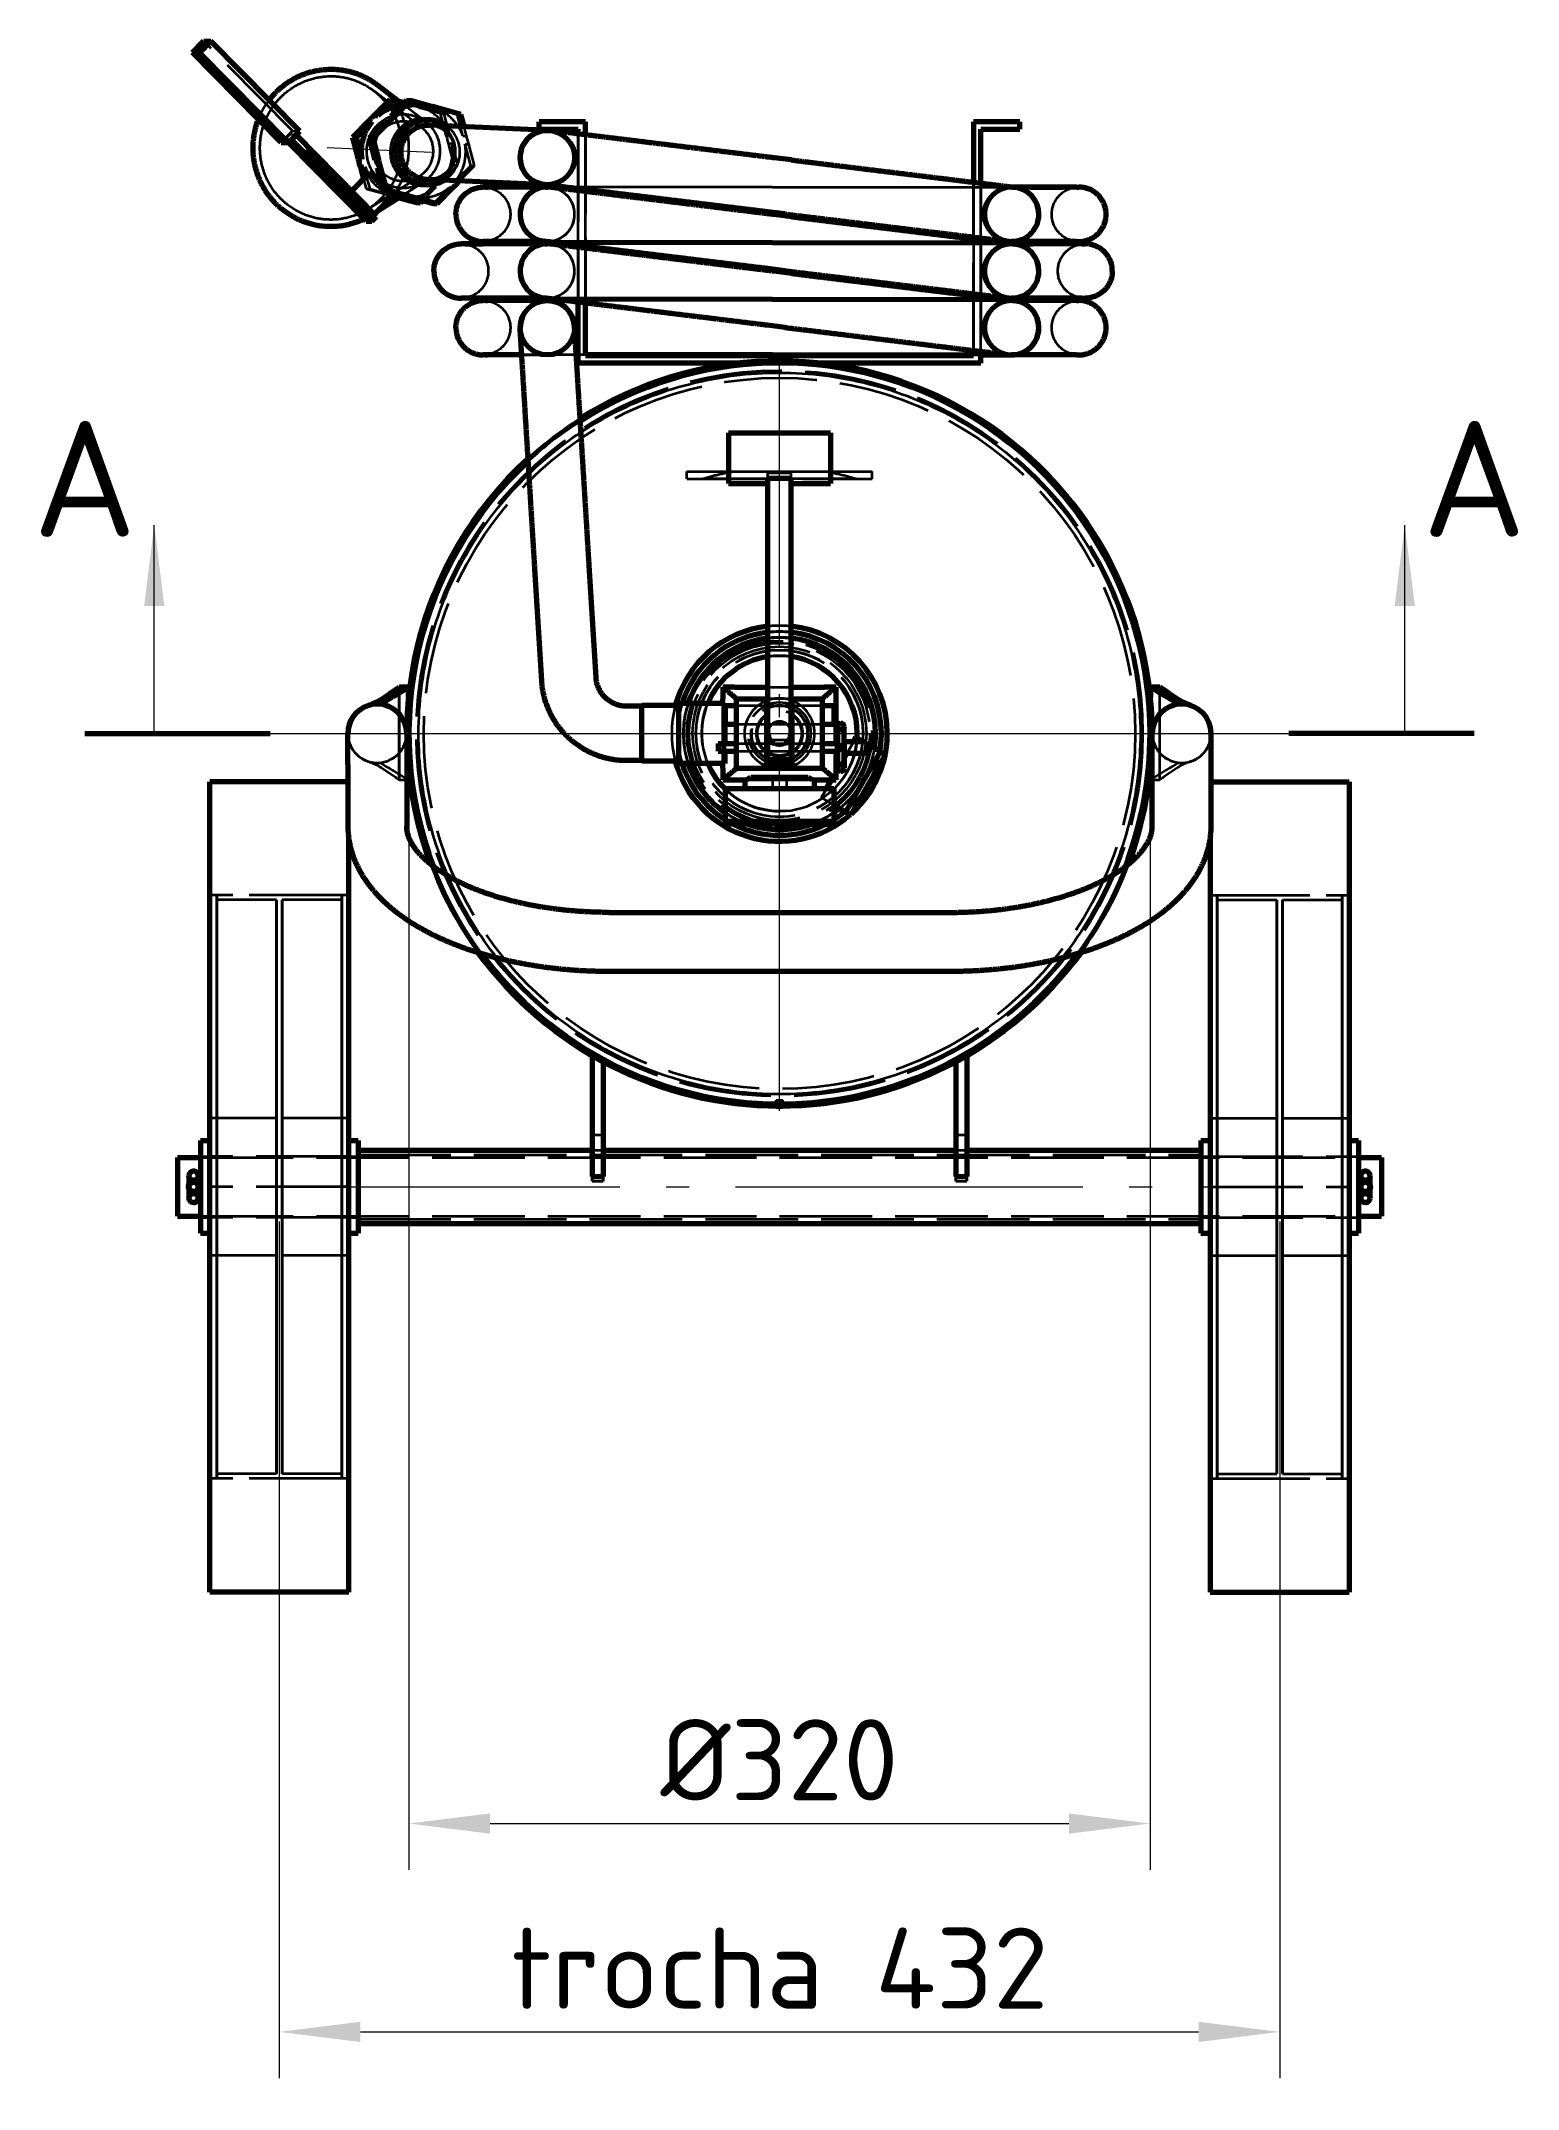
# Model space of a CAD drawing. Header units: millimetres. Extents: x 0 to 2382, y 0 to 420.
# Drawn here: x 131.1 to 194.9, y 85 to 173.5 of the extents above; entities that cross this region are included whole.
import ezdxf
from ezdxf.enums import TextEntityAlignment as Align

# ---------------------------------------------------------------- set-up
doc = ezdxf.new("R2010")
doc.units = ezdxf.units.MM
doc.linetypes.add('IRAM-E-TRAZOS', pattern=[5, 4, -1])
doc.linetypes.add('IRAM-F-TRAZO-PUNTO', pattern=[20, 15, -2, 1, -2])
for name, color, linetype, lineweight in [('01-VISIBLE', 7, 'CONTINUOUS', 70), ('02-OCULTA', 4, 'IRAM-E-TRAZOS', 35), ('03-EJE', 1, 'IRAM-F-TRAZO-PUNTO', 18), ('04-COTA', 3, 'CONTINUOUS', 18), ('06-TEXTO', 7, 'CONTINUOUS', 25), ('07-RECUADRO', 7, 'CONTINUOUS', 70), ('08-FINA', 5, 'CONTINUOUS', 18)]:
    doc.layers.add(name, color=color, linetype=linetype, lineweight=lineweight)
doc.styles.add('ISO3098', font='isocpeur.ttf')
doc.dimstyles.new('FLAMA-IRAM', dxfattribs={"dimtxt": 3.5, "dimasz": 3.5, "dimexe": 2, "dimexo": 1.5, "dimgap": 1, "dimtad": 1, "dimdec": 1, "dimtxsty": 'ISO3098', "dimblk": 'IRAM_FLECHA', "dimblk1": 'IRAM_FLECHA', "dimblk2": 'IRAM_FLECHA', "dimcen": 2.5, "dimclrd": 256, "dimclre": 256, "dimclrt": 256, "dimazin": 3, "dimtfac": 1, "dimtmove": 0, "dimatfit": 3, "dimlwd": 18, "dimlwe": 18})

msp = doc.modelspace()

# ---------------------------------------------------------------- texts
at = {"layer": '06-TEXTO', "style": 'ISO3098'}
for p in [(133, 154.588), (193, 154.588)]:
    msp.add_text('A', height=5, dxfattribs=at).set_placement(p, align=Align.MIDDLE_CENTER)

# ---------------------------------------------------------------- blocks, each defined once
blk = doc.blocks.new('IRAM_FLECHA')
blk.add_solid([(0, 0), (-1, 0.125), (-1, -0.125)])

# ---------------------------------------------------------------- dimensions: what is measured, and where the dimension line sits
at = {"layer": '04-COTA'}
for base, p1, p2, override in [((147, 96.5), (147, 143.587), (179, 143.587), {"dimlfac": 10, "dimpost": '%%c<>'}), ((141.4, 87.5), (141.4, 124), (184.6, 124), {"dimlfac": 10, "dimpost": 'trocha <>'})]:
    msp.add_linear_dim(base=base, p1=p1, p2=p2, dimstyle='FLAMA-IRAM', override=override, dxfattribs=at).render()

# ---------------------------------------------------------------- hatches: boundary and pattern name
at = {"layer": '08-FINA'}
h = msp.add_hatch(color=7, dxfattribs=at)
h.dxf.hatch_style = 1
h.paths.add_polyline_path([(136, 152.588), (135.563, 149.088), (136.438, 149.088)])
h = msp.add_hatch(color=7, dxfattribs=at)
h.dxf.hatch_style = 1
h.paths.add_polyline_path([(190, 152.588), (189.563, 149.088), (190.438, 149.088)])

# ---------------------------------------------------------------- linework, layer by layer
at = {"layer": '01-VISIBLE'}
for p, q in [((137.648, 173.005), (138.138, 173.5)), ((137.961, 172.991), (138.45, 173.486)), ((138.138, 173.5), (138.45, 173.486)), ((142.287, 169.597), (138.45, 173.486)), ((141.485, 169.116), (137.648, 173.005)), ((137.648, 173.005), (137.961, 172.991)), ((141.798, 169.102), (137.961, 172.991)), ((146.17, 170.961), (145.492, 170.276)), ((146.326, 170.954), (145.648, 170.269)), ((146.573, 170.887), (145.656, 171.591)), ((146.17, 170.961), (146.326, 170.954)), ((146.889, 170.929), (146.211, 170.244)), ((146.79, 170.829), (146.326, 170.954)), ((147.046, 170.922), (146.368, 170.237)), ((146.889, 170.929), (147.046, 170.922)), ((147.971, 170.671), (147.046, 170.922)), ((145.24, 170.021), (144.562, 169.335)), ((145.396, 170.014), (144.718, 169.328)), ((145.24, 170.021), (145.396, 170.014)), ((145.959, 169.989), (145.281, 169.303)), ((146.116, 169.982), (145.438, 169.296)), ((145.492, 170.276), (145.648, 170.269)), ((145.959, 169.989), (146.116, 169.982)), ((146.211, 170.244), (146.368, 170.237)), ((147.694, 170.099), (147.881, 170.091)), ((152.473, 169.661), (147.871, 169.866)), ((149.239, 170.327), (148.315, 170.578)), ((149.379, 169.799), (149.239, 170.327)), ((154.62, 170.008), (152.62, 170.008)), ((152.62, 169.688), (152.62, 170.008)), ((154.62, 169.445), (154.62, 170.008)), ((173.38, 170.008), (171.38, 170.008)), ((171.38, 170.008), (171.38, 167.397)), ((173.38, 169.688), (173.38, 170.008)), ((141.485, 169.116), (141.798, 169.102)), ((141.798, 169.102), (142.287, 169.597)), ((145.144, 165.721), (141.803, 169.107)), ((145.395, 165.709), (141.923, 169.228)), ((145.604, 165.922), (142.133, 169.441)), ((144.562, 169.335), (144.809, 168.398)), ((144.562, 169.335), (144.718, 169.328)), ((144.718, 169.328), (144.965, 168.391)), ((145.281, 169.303), (145.438, 169.296)), ((145.281, 169.303), (145.528, 168.366)), ((145.438, 169.296), (145.685, 168.359)), ((152.62, 169.688), (154.3, 169.688)), ((154.3, 169.484), (154.3, 169.688)), ((171.7, 167.358), (171.7, 169.688)), ((171.7, 169.688), (173.38, 169.688)), ((144.809, 168.398), (144.965, 168.391)), ((145.528, 168.366), (145.685, 168.359)), ((163.515, 168.358), (162.77, 168.449)), ((145.297, 167.798), (144.524, 167.016)), ((144.9, 168.05), (145.057, 168.043)), ((144.9, 168.05), (145.036, 167.534)), ((145.057, 168.043), (145.158, 167.658)), ((145.62, 168.018), (145.776, 168.011)), ((145.62, 168.018), (145.867, 167.081)), ((145.776, 168.011), (146.023, 167.074)), ((147.569, 167.302), (147.757, 167.294)), ((152.368, 167.313), (147.767, 167.518)), ((149.147, 167.42), (149.182, 167.455)), ((146.293, 166.814), (145.508, 166.02)), ((146.561, 166.73), (145.62, 166.133)), ((145.867, 167.081), (146.023, 167.074)), ((145.867, 167.081), (146.792, 166.83)), ((146.023, 167.074), (146.948, 166.823)), ((146.416, 166.769), (146.572, 166.762)), ((146.416, 166.769), (147.341, 166.518)), ((146.572, 166.762), (147.497, 166.511)), ((146.792, 166.83), (146.948, 166.823)), ((146.823, 166.735), (147.207, 166.718)), ((147.136, 166.737), (147.292, 166.73)), ((147.136, 166.737), (148.06, 166.486)), ((147.292, 166.73), (148.217, 166.479)), ((147.341, 166.518), (147.497, 166.511)), ((147.497, 166.511), (147.597, 166.612)), ((148.06, 166.486), (148.217, 166.479)), ((148.217, 166.479), (148.895, 167.165)), ((150.384, 167.188), (150.302, 167.188)), ((150.302, 167.188), (150.384, 167.188)), ((152.223, 167.188), (150.854, 167.188)), ((152.913, 167.188), (152.693, 167.188)), ((154.3, 167.034), (154.3, 167.117)), ((154.62, 166.995), (154.62, 167.078)), ((173.097, 167.188), (173.314, 167.188)), ((173.314, 167.188), (173.097, 167.188)), ((173.831, 167.188), (175.235, 167.188)), ((175.235, 167.188), (173.831, 167.188)), ((175.822, 167.188), (175.753, 167.188)), ((145.144, 165.721), (145.395, 165.709)), ((145.395, 165.709), (145.604, 165.922)), ((163.23, 166.026), (162.485, 166.117)), ((163.515, 165.908), (162.77, 165.999)), ((149.425, 164.738), (149.414, 164.738)), ((151.813, 164.738), (150.205, 164.738)), ((150.384, 164.838), (150.302, 164.838)), ((150.302, 164.838), (150.384, 164.838)), ((152.223, 164.838), (150.854, 164.838)), ((152.861, 164.738), (152.657, 164.738)), ((152.903, 164.838), (152.693, 164.838)), ((154.3, 164.584), (154.3, 164.667)), ((154.62, 164.545), (154.62, 164.628)), ((171.38, 165.03), (171.38, 164.947)), ((171.7, 164.908), (171.7, 164.991)), ((173.094, 164.838), (173.314, 164.838)), ((173.314, 164.838), (173.094, 164.838)), ((173.326, 164.738), (173.107, 164.738)), ((173.831, 164.838), (175.235, 164.838)), ((175.235, 164.838), (173.831, 164.838)), ((175.41, 164.738), (173.944, 164.738)), ((175.822, 164.838), (175.753, 164.838)), ((176.065, 164.738), (176.028, 164.738)), ((163.23, 163.576), (162.485, 163.667)), ((163.515, 163.458), (162.77, 163.549)), ((149.425, 162.388), (149.414, 162.388)), ((151.813, 162.388), (150.205, 162.388)), ((150.384, 162.288), (150.302, 162.288)), ((150.302, 162.288), (150.384, 162.288)), ((152.223, 162.288), (150.854, 162.288)), ((152.861, 162.388), (152.657, 162.388)), ((152.913, 162.288), (152.693, 162.288)), ((154.3, 159.588), (154.3, 162.217)), ((154.62, 159.908), (154.62, 162.178)), ((171.38, 162.58), (171.38, 162.497)), ((171.7, 162.458), (171.7, 162.541)), ((173.314, 162.288), (173.097, 162.288)), ((173.326, 162.388), (173.107, 162.388)), ((175.235, 162.288), (173.831, 162.288)), ((175.41, 162.388), (173.944, 162.388)), ((175.822, 162.288), (175.753, 162.288)), ((176.065, 162.388), (176.028, 162.388)), ((163.23, 161.126), (162.485, 161.217)), ((171.38, 160.13), (171.38, 159.908)), ((150.384, 159.938), (150.302, 159.938)), ((150.302, 159.938), (150.384, 159.938)), ((151.87, 159.938), (150.854, 159.938)), ((161.245, 159.588), (154.3, 159.588)), ((154.62, 159.908), (171.38, 159.908)), ((154.62, 159.908), (171.38, 159.908)), ((162.699, 159.938), (163.301, 159.938)), ((171.7, 159.588), (164.755, 159.588)), ((171.7, 159.588), (171.7, 160.091)), ((173.314, 159.938), (173.094, 159.938)), ((175.235, 159.938), (173.831, 159.938)), ((175.822, 159.938), (175.753, 159.938)), ((160.8, 156.579), (165.2, 156.579)), ((160.8, 154.379), (162.5, 154.379)), ((162.5, 142.296), (162.5, 154.62)), ((162.5, 154.62), (163.5, 154.62)), ((163.5, 142.296), (163.5, 154.62)), ((163.5, 154.379), (165.2, 154.379)), ((152.733, 145.859), (152.437, 150.686)), ((155.079, 146.003), (154.783, 150.829)), ((146.98, 145.588), (146.58, 145.588)), ((146.98, 145.15), (146.98, 145.588)), ((160.55, 145.588), (160.55, 145.088)), ((161.05, 145.588), (160.55, 145.588)), ((161.05, 145.588), (162.5, 145.588)), ((163.5, 145.588), (164.95, 145.588)), ((165.45, 145.588), (164.95, 145.588)), ((165.45, 145.088), (165.45, 145.588)), ((179.02, 145.588), (179.02, 145.15)), ((179.42, 145.588), (179.02, 145.588)), ((157.05, 144.763), (156.402, 144.763)), ((158.65, 144.788), (157.05, 144.788)), ((160.65, 144.888), (158.65, 144.888)), ((160.55, 144.888), (160.55, 145.088)), ((160.65, 144.788), (161.15, 144.788)), ((161.15, 142.088), (161.15, 145.088)), ((161.15, 145.088), (162.45, 145.088)), ((162.5, 145.088), (162.45, 145.088)), ((162.45, 142.088), (162.45, 145.088)), ((162.45, 144.788), (162.5, 144.788)), ((163.55, 145.088), (163.5, 145.088)), ((163.5, 144.788), (163.55, 144.788)), ((163.55, 142.088), (163.55, 145.088)), ((163.55, 145.088), (164.85, 145.088)), ((164.85, 142.088), (164.85, 145.088)), ((164.85, 144.788), (165.35, 144.788)), ((165.45, 143.148), (165.45, 145.088)), ((160.65, 143.988), (161.15, 143.988)), ((162.45, 143.988), (162.5, 143.988)), ((163.5, 143.988), (163.55, 143.988)), ((164.85, 143.988), (165.35, 143.988)), ((166.195, 143.238), (166.298, 143.416)), ((166.207, 143.238), (166.307, 143.41)), ((166.298, 143.416), (166.307, 143.41)), ((166.307, 143.41), (166.606, 143.238)), ((160.35, 143.148), (161.15, 143.148)), ((160.35, 142.828), (161.15, 142.828)), ((162.45, 143.148), (162.5, 143.148)), ((162.45, 142.828), (162.5, 142.828)), ((163.5, 143.148), (163.55, 143.148)), ((163.5, 142.828), (163.55, 142.828)), ((164.85, 143.148), (165.511, 143.148)), ((164.85, 142.828), (165.511, 142.828)), ((165.45, 142.088), (165.45, 142.828)), ((165.79, 143.238), (166.79, 143.238)), ((165.79, 142.514), (165.919, 142.738)), ((165.79, 142.536), (165.906, 142.738)), ((165.79, 142.738), (166.79, 142.738)), ((165.862, 140.203), (167.362, 142.801)), ((167.58, 142.675), (166.08, 140.077)), ((166.79, 143.131), (167.362, 142.801)), ((167.362, 142.801), (167.58, 142.675)), ((144.36, 142.248), (144.36, 139.588)), ((146.9, 142.248), (146.9, 139.588)), ((146.9, 141.588), (146.98, 141.588)), ((146.98, 141.588), (146.98, 142.025)), ((157.05, 142.413), (156.402, 142.413)), ((158.65, 142.388), (157.05, 142.388)), ((160.65, 142.288), (158.65, 142.288)), ((160.55, 142.088), (160.55, 142.288)), ((160.55, 142.088), (160.55, 141.588)), ((160.55, 141.588), (161.05, 141.588)), ((161.05, 141.588), (161.569, 141.588)), ((161.15, 142.088), (162.45, 142.088)), ((161.5, 141.588), (161.5, 141.188)), ((162.45, 142.088), (163.55, 142.088)), ((162.5, 142.296), (163.5, 142.296)), ((163.55, 142.088), (164.85, 142.088)), ((164.431, 141.588), (164.95, 141.588)), ((164.5, 141.588), (164.5, 141.188)), ((164.95, 141.588), (165.45, 141.588)), ((165.011, 141.188), (165.242, 141.588)), ((165.024, 141.188), (165.255, 141.588)), ((165.45, 141.588), (165.45, 142.088)), ((165.45, 141.948), (165.513, 142.057)), ((165.45, 141.925), (165.517, 142.042)), ((179.02, 142.025), (179.02, 141.588)), ((179.02, 141.588), (179.1, 141.588)), ((179.1, 139.588), (179.1, 142.248)), ((181.64, 139.588), (181.64, 142.248)), ((144.36, 141.5), (138.4, 141.5)), ((160.65, 141.188), (160.65, 139.788)), ((165.35, 141.188), (165.35, 139.788)), ((181.64, 141.5), (187.6, 141.5)), ((165.35, 140.499), (165.862, 140.203)), ((165.862, 140.203), (166.08, 140.077)), ((155.63, 135.858), (170.37, 135.858)), ((155.63, 133.318), (170.37, 133.318)), ((154.913, 129.671), (154.913, 129.646)), ((154.913, 129.646), (154.913, 124.451)), ((154.913, 129.646), (154.956, 129.646)), ((155.388, 129.405), (155.388, 124.451)), ((170.613, 129.405), (170.613, 124.451)), ((171.044, 129.646), (171.088, 129.646)), ((171.088, 129.671), (171.088, 129.646)), ((171.088, 129.646), (171.088, 124.451)), ((162.85, 127.492), (162.85, 127.492)), ((162.85, 127.492), (163.15, 127.492)), ((163.15, 127.492), (163.15, 127.492)), ((138, 126), (138.4, 126)), ((144.4, 126), (144.8, 126)), ((181.2, 126), (181.6, 126)), ((187.6, 126), (188, 126)), ((137, 125.27), (138, 125.27)), ((144.8, 125.588), (154.913, 125.588)), ((155.388, 125.588), (170.613, 125.588)), ((171.088, 125.588), (181.2, 125.588)), ((188, 125.27), (189, 125.27)), ((154.913, 124.451), (155.388, 124.451)), ((170.613, 124.451), (171.088, 124.451)), ((137, 122.73), (138, 122.73)), ((144.8, 122.413), (181.2, 122.413)), ((188, 122.73), (189, 122.73)), ((138, 122), (138.4, 122)), ((144.4, 122), (144.8, 122)), ((181.2, 122), (181.6, 122)), ((187.6, 122), (188, 122)), ((144.4, 106.5), (138.4, 106.5)), ((181.6, 106.5), (187.6, 106.5))]:
    msp.add_line(p, q, dxfattribs=at)
for points in [[(140.96, 170.942), (140.991, 170.982), (141.022, 171.022), (141.053, 171.061), (141.086, 171.099), (141.119, 171.137), (141.152, 171.175), (141.186, 171.212), (141.22, 171.248), (141.256, 171.284), (141.291, 171.319), (141.327, 171.354), (141.364, 171.389), (141.401, 171.422), (141.439, 171.456), (141.477, 171.488), (141.515, 171.521), (141.554, 171.552), (141.594, 171.583), (141.634, 171.613), (141.674, 171.643), (141.715, 171.672), (141.757, 171.701), (141.798, 171.729), (141.84, 171.756), (141.883, 171.783), (141.926, 171.809), (141.969, 171.834), (142.013, 171.859), (142.057, 171.883), (142.102, 171.906), (142.146, 171.929), (142.191, 171.951), (142.237, 171.973), (142.283, 171.993), (142.329, 172.013), (142.375, 172.033), (142.422, 172.051), (142.469, 172.069), (142.516, 172.086), (142.563, 172.103), (142.611, 172.119), (142.659, 172.134), (142.707, 172.148), (142.755, 172.162), (142.804, 172.174), (142.853, 172.187), (142.901, 172.198), (142.951, 172.209), (143, 172.219), (143.049, 172.228), (143.099, 172.236), (143.148, 172.244), (143.198, 172.251), (143.248, 172.257), (143.298, 172.262), (143.348, 172.267), (143.398, 172.271), (143.448, 172.274), (143.498, 172.276), (143.548, 172.278), (143.599, 172.279), (143.649, 172.279), (143.699, 172.278), (143.749, 172.277), (143.799, 172.275), (143.849, 172.272), (143.9, 172.268), (143.95, 172.264), (144, 172.258), (144.049, 172.252), (144.099, 172.246), (144.149, 172.238), (144.198, 172.23), (144.248, 172.221), (144.297, 172.211), (144.346, 172.201), (144.395, 172.19), (144.444, 172.178), (144.492, 172.165), (144.541, 172.152), (144.589, 172.138), (144.637, 172.123), (144.685, 172.107), (144.732, 172.091), (144.78, 172.074), (144.827, 172.056), (144.873, 172.038), (144.92, 172.018), (144.966, 171.999), (145.012, 171.978), (145.057, 171.957), (145.102, 171.935), (145.147, 171.912), (145.192, 171.889), (145.236, 171.865), (145.28, 171.841), (145.323, 171.815), (145.366, 171.789), (145.409, 171.763), (145.451, 171.736), (145.493, 171.708), (145.534, 171.679), (145.575, 171.65), (145.616, 171.621), (145.656, 171.591)], [(141.25, 166.475), (141.214, 166.511), (141.18, 166.548), (141.146, 166.585), (141.112, 166.623), (141.08, 166.661), (141.047, 166.699), (141.016, 166.738), (140.984, 166.778), (140.954, 166.818), (140.924, 166.858), (140.895, 166.899), (140.866, 166.941), (140.838, 166.982), (140.81, 167.025), (140.783, 167.067), (140.757, 167.11), (140.731, 167.154), (140.706, 167.197), (140.682, 167.241), (140.658, 167.286), (140.635, 167.331), (140.613, 167.376), (140.591, 167.421), (140.57, 167.467), (140.55, 167.513), (140.53, 167.559), (140.512, 167.606), (140.493, 167.653), (140.476, 167.7), (140.459, 167.748), (140.443, 167.795), (140.427, 167.843), (140.412, 167.891), (140.398, 167.94), (140.385, 167.988), (140.372, 168.037), (140.36, 168.086), (140.349, 168.135), (140.339, 168.184), (140.329, 168.234), (140.32, 168.283), (140.312, 168.333), (140.304, 168.383), (140.297, 168.433), (140.291, 168.483), (140.286, 168.533), (140.281, 168.583), (140.277, 168.633), (140.274, 168.683), (140.272, 168.733), (140.27, 168.784), (140.269, 168.834), (140.269, 168.885), (140.269, 168.935), (140.27, 168.985), (140.272, 169.036), (140.275, 169.086), (140.278, 169.136), (140.283, 169.186), (140.288, 169.236), (140.293, 169.286), (140.3, 169.336), (140.307, 169.386), (140.315, 169.436), (140.323, 169.486), (140.332, 169.535), (140.342, 169.584), (140.353, 169.634), (140.365, 169.683), (140.377, 169.731), (140.39, 169.78), (140.403, 169.829), (140.418, 169.877), (140.433, 169.925), (140.448, 169.973), (140.465, 170.02), (140.482, 170.068), (140.5, 170.115)], [(145.396, 170.014), (145.364, 169.974), (145.333, 169.933), (145.304, 169.892), (145.275, 169.85), (145.247, 169.808), (145.22, 169.764), (145.195, 169.72), (145.171, 169.675), (145.147, 169.63), (145.125, 169.584), (145.104, 169.538), (145.085, 169.491), (145.066, 169.443), (145.049, 169.395), (145.033, 169.347), (145.018, 169.299), (145.004, 169.249), (144.992, 169.2), (144.98, 169.15), (144.97, 169.1), (144.962, 169.05), (144.954, 169), (144.948, 168.949), (144.943, 168.899), (144.94, 168.848), (144.938, 168.797), (144.936, 168.746), (144.937, 168.695), (144.938, 168.644), (144.941, 168.594), (144.945, 168.543), (144.95, 168.492), (144.957, 168.442), (144.965, 168.391)], [(145.492, 170.276), (145.453, 170.242), (145.415, 170.207), (145.378, 170.172), (145.342, 170.135), (145.307, 170.098), (145.273, 170.06), (145.24, 170.021)], [(146.681, 170.719), (146.63, 170.712), (146.579, 170.704), (146.527, 170.694), (146.477, 170.683), (146.426, 170.671), (146.376, 170.657), (146.326, 170.642), (146.277, 170.626), (146.228, 170.608), (146.18, 170.589), (146.132, 170.569), (146.085, 170.548), (146.038, 170.525), (145.992, 170.501), (145.946, 170.476), (145.901, 170.45), (145.857, 170.423), (145.814, 170.394), (145.771, 170.364), (145.729, 170.334), (145.688, 170.302), (145.648, 170.269)], [(146.368, 170.237), (146.329, 170.203), (146.291, 170.168), (146.254, 170.133), (146.218, 170.096), (146.183, 170.059), (146.149, 170.021), (146.116, 169.982)], [(147.694, 170.099), (147.643, 170.101), (147.593, 170.1), (147.543, 170.098), (147.493, 170.093), (147.443, 170.087), (147.394, 170.079), (147.344, 170.07), (147.295, 170.058), (147.247, 170.045), (147.199, 170.03), (147.152, 170.013), (147.105, 169.995), (147.059, 169.974), (147.014, 169.952), (146.969, 169.929), (146.926, 169.904), (146.883, 169.877), (146.842, 169.849), (146.801, 169.819), (146.762, 169.788), (146.723, 169.756), (146.686, 169.722), (146.651, 169.686), (146.616, 169.65), (146.583, 169.612), (146.551, 169.573), (146.521, 169.533), (146.492, 169.492), (146.464, 169.45), (146.438, 169.407), (146.414, 169.363), (146.391, 169.318), (146.37, 169.273), (146.35, 169.227), (146.333, 169.18), (146.316, 169.132), (146.302, 169.084), (146.289, 169.035), (146.278, 168.986), (146.269, 168.937), (146.261, 168.887), (146.255, 168.837), (146.251, 168.787), (146.249, 168.737), (146.249, 168.687), (146.25, 168.637), (146.253, 168.587), (146.258, 168.537), (146.265, 168.487), (146.273, 168.437), (146.283, 168.388), (146.295, 168.339), (146.309, 168.291), (146.324, 168.243), (146.341, 168.196), (146.36, 168.149), (146.38, 168.103), (146.402, 168.058), (146.426, 168.014), (146.451, 167.97), (146.478, 167.928), (146.506, 167.886), (146.536, 167.846), (146.567, 167.806), (146.599, 167.768), (146.633, 167.731), (146.668, 167.695), (146.705, 167.66), (146.743, 167.627), (146.782, 167.595), (146.822, 167.565), (146.863, 167.536), (146.905, 167.509), (146.948, 167.483), (146.992, 167.459), (147.037, 167.436), (147.082, 167.415), (147.129, 167.396), (147.176, 167.378), (147.224, 167.363), (147.272, 167.348), (147.321, 167.336), (147.37, 167.326), (147.419, 167.317), (147.469, 167.31), (147.519, 167.305), (147.569, 167.302)], [(147.881, 170.091), (147.831, 170.092), (147.781, 170.092), (147.731, 170.089), (147.681, 170.085), (147.631, 170.079), (147.581, 170.071), (147.532, 170.061), (147.483, 170.05), (147.435, 170.037), (147.387, 170.022), (147.339, 170.005), (147.293, 169.986), (147.247, 169.966), (147.201, 169.944), (147.157, 169.921), (147.113, 169.895), (147.071, 169.869), (147.029, 169.841), (146.989, 169.811), (146.949, 169.78), (146.911, 169.747), (146.874, 169.713), (146.838, 169.678), (146.804, 169.642), (146.771, 169.604), (146.739, 169.565), (146.708, 169.525), (146.679, 169.484), (146.652, 169.442), (146.626, 169.399), (146.602, 169.355), (146.579, 169.31), (146.558, 169.264), (146.538, 169.218), (146.52, 169.171), (146.504, 169.124), (146.49, 169.076), (146.477, 169.027), (146.466, 168.978), (146.456, 168.929), (146.449, 168.879), (146.443, 168.829), (146.439, 168.779), (146.437, 168.729), (146.436, 168.679), (146.438, 168.628), (146.441, 168.578), (146.446, 168.528), (146.452, 168.478), (146.461, 168.429), (146.471, 168.38), (146.483, 168.331), (146.496, 168.282), (146.512, 168.235), (146.529, 168.187), (146.548, 168.141), (146.568, 168.095), (146.59, 168.05), (146.614, 168.005), (146.639, 167.962), (146.665, 167.919), (146.694, 167.878), (146.723, 167.837), (146.754, 167.798), (146.787, 167.759), (146.821, 167.722), (146.856, 167.687), (146.893, 167.652), (146.93, 167.619), (146.969, 167.587), (147.009, 167.557), (147.05, 167.528), (147.092, 167.5), (147.136, 167.475), (147.18, 167.45), (147.224, 167.428), (147.27, 167.407), (147.317, 167.388), (147.364, 167.37), (147.411, 167.354), (147.46, 167.34), (147.508, 167.328), (147.557, 167.317), (147.607, 167.309), (147.657, 167.302), (147.707, 167.297), (147.757, 167.294)], [(146.659, 168.692), (146.66, 168.743), (146.663, 168.794), (146.669, 168.845), (146.676, 168.895), (146.686, 168.945), (146.698, 168.995), (146.712, 169.044), (146.728, 169.092), (146.746, 169.14), (146.767, 169.186), (146.789, 169.232), (146.813, 169.277), (146.839, 169.321), (146.867, 169.363), (146.897, 169.405), (146.929, 169.445), (146.962, 169.483), (146.997, 169.521), (147.033, 169.556), (147.071, 169.59), (147.111, 169.622), (147.152, 169.653), (147.194, 169.681), (147.237, 169.708), (147.282, 169.733), (147.327, 169.756), (147.374, 169.777), (147.421, 169.796), (147.469, 169.812), (147.518, 169.827), (147.568, 169.839), (147.618, 169.849), (147.668, 169.857), (147.719, 169.863), (147.769, 169.866), (147.82, 169.867), (147.871, 169.866)], [(148.622, 169.833), (148.579, 169.863), (148.534, 169.891), (148.488, 169.918), (148.441, 169.943), (148.394, 169.966), (148.345, 169.988), (148.296, 170.007), (148.246, 170.024), (148.195, 170.04), (148.144, 170.054), (148.092, 170.065), (148.04, 170.075), (147.987, 170.082), (147.934, 170.088), (147.881, 170.091)], [(148.315, 170.578), (148.267, 170.595), (148.218, 170.611), (148.169, 170.626), (148.12, 170.639), (148.071, 170.651), (148.021, 170.662), (147.971, 170.671)], [(152.473, 169.661), (152.523, 169.659), (152.574, 169.657), (152.624, 169.654), (152.674, 169.652), (152.725, 169.65), (152.775, 169.648), (152.826, 169.645), (152.876, 169.643), (152.926, 169.641), (152.977, 169.639), (153.027, 169.636)], [(162.77, 168.449), (162.72, 168.455), (162.67, 168.462), (162.621, 168.468), (162.571, 168.474), (162.521, 168.48), (162.471, 168.486), (162.422, 168.492), (162.372, 168.498), (162.322, 168.504), (162.272, 168.51), (162.223, 168.516), (162.173, 168.522), (162.123, 168.528), (162.073, 168.534), (162.024, 168.541), (161.974, 168.547), (161.924, 168.553), (161.874, 168.559), (161.825, 168.565), (161.775, 168.571), (161.725, 168.577), (161.675, 168.583), (161.626, 168.589), (161.576, 168.595), (161.526, 168.601), (161.476, 168.607), (161.427, 168.614), (161.377, 168.62), (161.327, 168.626), (161.277, 168.632), (161.228, 168.638), (161.178, 168.644), (161.128, 168.65), (161.078, 168.656), (161.029, 168.662), (160.979, 168.668), (160.929, 168.674), (160.879, 168.68), (160.83, 168.686), (160.78, 168.693), (160.73, 168.699), (160.68, 168.705), (160.631, 168.711), (160.581, 168.717), (160.531, 168.723), (160.481, 168.729), (160.431, 168.735), (160.382, 168.741), (160.332, 168.747), (160.282, 168.753), (160.232, 168.759), (160.183, 168.765), (160.133, 168.772), (160.083, 168.778), (160.033, 168.784), (159.984, 168.79), (159.934, 168.796), (159.884, 168.802), (159.834, 168.808), (159.785, 168.814), (159.735, 168.82), (159.685, 168.826), (159.635, 168.832), (159.586, 168.838), (159.536, 168.845), (159.486, 168.851), (159.436, 168.857), (159.387, 168.863), (159.337, 168.869), (159.287, 168.875), (159.237, 168.881), (159.188, 168.887), (159.138, 168.893), (159.088, 168.899), (159.038, 168.905), (158.989, 168.911), (158.939, 168.917), (158.889, 168.924), (158.839, 168.93), (158.79, 168.936), (158.74, 168.942), (158.69, 168.948), (158.64, 168.954), (158.591, 168.96), (158.541, 168.966), (158.491, 168.972), (158.441, 168.978), (158.392, 168.984), (158.342, 168.99), (158.292, 168.997), (158.242, 169.003), (158.193, 169.009), (158.143, 169.015), (158.093, 169.021), (158.043, 169.027), (157.994, 169.033), (157.944, 169.039), (157.894, 169.045), (157.844, 169.051), (157.794, 169.057), (157.745, 169.063), (157.695, 169.069), (157.645, 169.076), (157.595, 169.082), (157.546, 169.088), (157.496, 169.094), (157.446, 169.1), (157.396, 169.106), (157.347, 169.112), (157.297, 169.118), (157.247, 169.124), (157.197, 169.13), (157.148, 169.136), (157.098, 169.142), (157.048, 169.149), (156.998, 169.155), (156.949, 169.161), (156.899, 169.167), (156.849, 169.173), (156.799, 169.179), (156.75, 169.185), (156.7, 169.191), (156.65, 169.197), (156.6, 169.203), (156.551, 169.209), (156.501, 169.215), (156.451, 169.221), (156.401, 169.228), (156.352, 169.234), (156.302, 169.24), (156.252, 169.246), (156.202, 169.252), (156.153, 169.258), (156.103, 169.264), (156.053, 169.27), (156.003, 169.276), (155.954, 169.282), (155.904, 169.288), (155.854, 169.294), (155.804, 169.301), (155.755, 169.307), (155.705, 169.313), (155.655, 169.319), (155.605, 169.325), (155.556, 169.331), (155.506, 169.337), (155.456, 169.343), (155.406, 169.349), (155.356, 169.355), (155.307, 169.361), (155.257, 169.367), (155.207, 169.373), (155.157, 169.38), (155.108, 169.386), (155.058, 169.392), (155.008, 169.398), (154.958, 169.404), (154.909, 169.41), (154.859, 169.416), (154.809, 169.422), (154.759, 169.428), (154.71, 169.434), (154.66, 169.44), (154.61, 169.446), (154.56, 169.453), (154.511, 169.459), (154.461, 169.465), (154.411, 169.471), (154.361, 169.477), (154.312, 169.483), (154.262, 169.489), (154.212, 169.495), (154.162, 169.501), (154.113, 169.507), (154.063, 169.513), (154.013, 169.519), (153.963, 169.525), (153.914, 169.532), (153.864, 169.538), (153.814, 169.544), (153.764, 169.55), (153.715, 169.556), (153.665, 169.562), (153.615, 169.568), (153.565, 169.574), (153.516, 169.58), (153.466, 169.586), (153.416, 169.592), (153.366, 169.598), (153.317, 169.605), (153.267, 169.611), (153.217, 169.617), (153.167, 169.623), (153.118, 169.629)], [(144.809, 168.398), (144.818, 168.348), (144.828, 168.297), (144.84, 168.247), (144.853, 168.197), (144.868, 168.148), (144.883, 168.099), (144.9, 168.05)], [(145.685, 168.359), (145.694, 168.309), (145.704, 168.258), (145.716, 168.208), (145.729, 168.158), (145.744, 168.109), (145.759, 168.06), (145.776, 168.011)], [(147.767, 167.518), (147.716, 167.522), (147.665, 167.527), (147.615, 167.535), (147.565, 167.546), (147.516, 167.558), (147.467, 167.572), (147.419, 167.589), (147.371, 167.608), (147.325, 167.629), (147.279, 167.651), (147.235, 167.676), (147.192, 167.703), (147.15, 167.732), (147.109, 167.762), (147.069, 167.795), (147.031, 167.828), (146.995, 167.864), (146.96, 167.901), (146.927, 167.94), (146.895, 167.98), (146.866, 168.021), (146.838, 168.064), (146.812, 168.108), (146.788, 168.152), (146.766, 168.198), (146.745, 168.245), (146.727, 168.293), (146.711, 168.341), (146.697, 168.39), (146.685, 168.44), (146.676, 168.49), (146.668, 168.54), (146.663, 168.591), (146.66, 168.641), (146.659, 168.692)], [(163.515, 168.358), (163.565, 168.352), (163.615, 168.346), (163.664, 168.34), (163.714, 168.334), (163.764, 168.328), (163.814, 168.322), (163.863, 168.316), (163.913, 168.31), (163.963, 168.304), (164.013, 168.298), (164.062, 168.291), (164.112, 168.285), (164.162, 168.279), (164.212, 168.273), (164.261, 168.267), (164.311, 168.261), (164.361, 168.255), (164.411, 168.249), (164.46, 168.243), (164.51, 168.237), (164.56, 168.231), (164.61, 168.225), (164.659, 168.218), (164.709, 168.212), (164.759, 168.206), (164.809, 168.2), (164.858, 168.194), (164.908, 168.188), (164.958, 168.182), (165.008, 168.176), (165.057, 168.17), (165.107, 168.164), (165.157, 168.158), (165.207, 168.152), (165.256, 168.146), (165.306, 168.139), (165.356, 168.133), (165.406, 168.127), (165.456, 168.121), (165.505, 168.115), (165.555, 168.109), (165.605, 168.103), (165.655, 168.097), (165.704, 168.091), (165.754, 168.085), (165.804, 168.079), (165.854, 168.073), (165.903, 168.066), (165.953, 168.06), (166.003, 168.054), (166.053, 168.048), (166.102, 168.042), (166.152, 168.036), (166.202, 168.03), (166.252, 168.024), (166.301, 168.018), (166.351, 168.012), (166.401, 168.006), (166.451, 168), (166.5, 167.994), (166.55, 167.987), (166.6, 167.981), (166.65, 167.975), (166.699, 167.969), (166.749, 167.963), (166.799, 167.957), (166.849, 167.951), (166.898, 167.945), (166.948, 167.939), (166.998, 167.933), (167.048, 167.927), (167.097, 167.921), (167.147, 167.914), (167.197, 167.908), (167.247, 167.902), (167.296, 167.896), (167.346, 167.89), (167.396, 167.884), (167.446, 167.878), (167.495, 167.872), (167.545, 167.866), (167.595, 167.86), (167.645, 167.854), (167.694, 167.848), (167.744, 167.842), (167.794, 167.835), (167.844, 167.829), (167.893, 167.823), (167.943, 167.817), (167.993, 167.811), (168.043, 167.805), (168.093, 167.799), (168.142, 167.793), (168.192, 167.787), (168.242, 167.781), (168.292, 167.775), (168.341, 167.769), (168.391, 167.762), (168.441, 167.756), (168.491, 167.75), (168.54, 167.744), (168.59, 167.738), (168.64, 167.732), (168.69, 167.726), (168.739, 167.72), (168.789, 167.714), (168.839, 167.708), (168.889, 167.702), (168.938, 167.696), (168.988, 167.69), (169.038, 167.683), (169.088, 167.677), (169.137, 167.671), (169.187, 167.665), (169.237, 167.659), (169.287, 167.653), (169.336, 167.647), (169.386, 167.641), (169.436, 167.635), (169.486, 167.629), (169.535, 167.623), (169.585, 167.617), (169.635, 167.61), (169.685, 167.604), (169.734, 167.598), (169.784, 167.592), (169.834, 167.586), (169.884, 167.58), (169.933, 167.574), (169.983, 167.568), (170.033, 167.562), (170.083, 167.556), (170.132, 167.55), (170.182, 167.544), (170.232, 167.538), (170.282, 167.531), (170.331, 167.525), (170.381, 167.519), (170.431, 167.513), (170.481, 167.507), (170.531, 167.501), (170.58, 167.495), (170.63, 167.489), (170.68, 167.483), (170.73, 167.477), (170.779, 167.471), (170.829, 167.465), (170.879, 167.458), (170.929, 167.452), (170.978, 167.446), (171.028, 167.44), (171.078, 167.434), (171.128, 167.428), (171.177, 167.422), (171.227, 167.416), (171.277, 167.41), (171.327, 167.404), (171.376, 167.398), (171.426, 167.392), (171.476, 167.386), (171.526, 167.379), (171.575, 167.373), (171.625, 167.367), (171.675, 167.361), (171.725, 167.355), (171.774, 167.349), (171.824, 167.343), (171.874, 167.337), (171.924, 167.331), (171.973, 167.325), (172.023, 167.319), (172.073, 167.313), (172.123, 167.307), (172.172, 167.3), (172.222, 167.294), (172.272, 167.288), (172.322, 167.282), (172.371, 167.276), (172.421, 167.27), (172.471, 167.264), (172.521, 167.258), (172.57, 167.252), (172.62, 167.246), (172.67, 167.24), (172.72, 167.234), (172.769, 167.227), (172.819, 167.221), (172.869, 167.215), (172.919, 167.209), (172.968, 167.203), (173.018, 167.197), (173.068, 167.191), (173.118, 167.185), (173.168, 167.179)], [(145.057, 168.043), (145.075, 167.994), (145.095, 167.946), (145.116, 167.898), (145.138, 167.85), (145.162, 167.804), (145.186, 167.757), (145.212, 167.712)], [(145.775, 167.428), (145.738, 167.464), (145.701, 167.498), (145.664, 167.533), (145.626, 167.567), (145.587, 167.601), (145.549, 167.634), (145.51, 167.667), (145.47, 167.699), (145.43, 167.73), (145.388, 167.76), (145.345, 167.787), (145.297, 167.798)], [(147.757, 167.294), (147.81, 167.292), (147.863, 167.293), (147.916, 167.296), (147.969, 167.301), (148.021, 167.308), (148.074, 167.317), (148.125, 167.327), (148.177, 167.34), (148.228, 167.355), (148.278, 167.372), (148.328, 167.391), (148.377, 167.412), (148.425, 167.434), (148.472, 167.459), (148.518, 167.485)], [(148.895, 167.165), (148.934, 167.198), (148.972, 167.233), (149.009, 167.268), (149.045, 167.305), (149.08, 167.342), (149.114, 167.381), (149.147, 167.42)], [(152.368, 167.313), (152.419, 167.311), (152.47, 167.309), (152.521, 167.307), (152.572, 167.304), (152.623, 167.302), (152.674, 167.3), (152.725, 167.297), (152.776, 167.295), (152.827, 167.293), (152.877, 167.291)], [(162.485, 166.117), (162.435, 166.123), (162.385, 166.129), (162.336, 166.135), (162.286, 166.141), (162.236, 166.147), (162.186, 166.153), (162.137, 166.159), (162.087, 166.165), (162.037, 166.171), (161.987, 166.177), (161.938, 166.184), (161.888, 166.19), (161.838, 166.196), (161.788, 166.202), (161.739, 166.208), (161.689, 166.214), (161.639, 166.22), (161.589, 166.226), (161.54, 166.232), (161.49, 166.238), (161.44, 166.244), (161.39, 166.25), (161.341, 166.257), (161.291, 166.263), (161.241, 166.269), (161.191, 166.275), (161.142, 166.281), (161.092, 166.287), (161.042, 166.293), (160.992, 166.299), (160.943, 166.305), (160.893, 166.311), (160.843, 166.317), (160.793, 166.323), (160.744, 166.329), (160.694, 166.336), (160.644, 166.342), (160.594, 166.348), (160.544, 166.354), (160.495, 166.36), (160.445, 166.366), (160.395, 166.372), (160.345, 166.378), (160.296, 166.384), (160.246, 166.39), (160.196, 166.396), (160.146, 166.402), (160.097, 166.409), (160.047, 166.415), (159.997, 166.421), (159.947, 166.427), (159.898, 166.433), (159.848, 166.439), (159.798, 166.445), (159.748, 166.451), (159.699, 166.457), (159.649, 166.463), (159.599, 166.469), (159.549, 166.475), (159.5, 166.481), (159.45, 166.488), (159.4, 166.494), (159.35, 166.5), (159.301, 166.506), (159.251, 166.512), (159.201, 166.518), (159.151, 166.524), (159.102, 166.53), (159.052, 166.536), (159.002, 166.542), (158.952, 166.548), (158.903, 166.554), (158.853, 166.561), (158.803, 166.567), (158.753, 166.573), (158.704, 166.579), (158.654, 166.585), (158.604, 166.591), (158.554, 166.597), (158.505, 166.603), (158.455, 166.609), (158.405, 166.615), (158.355, 166.621), (158.306, 166.627), (158.256, 166.633), (158.206, 166.64), (158.156, 166.646), (158.107, 166.652), (158.057, 166.658), (158.007, 166.664), (157.957, 166.67), (157.907, 166.676), (157.858, 166.682), (157.808, 166.688), (157.758, 166.694), (157.708, 166.7), (157.659, 166.706), (157.609, 166.713), (157.559, 166.719), (157.509, 166.725), (157.46, 166.731), (157.41, 166.737), (157.36, 166.743), (157.31, 166.749), (157.261, 166.755), (157.211, 166.761), (157.161, 166.767), (157.111, 166.773), (157.062, 166.779), (157.012, 166.785), (156.962, 166.792), (156.912, 166.798), (156.863, 166.804), (156.813, 166.81), (156.763, 166.816), (156.713, 166.822), (156.664, 166.828), (156.614, 166.834), (156.564, 166.84), (156.514, 166.846), (156.465, 166.852), (156.415, 166.858), (156.365, 166.865), (156.315, 166.871), (156.266, 166.877), (156.216, 166.883), (156.166, 166.889), (156.116, 166.895), (156.067, 166.901), (156.017, 166.907), (155.967, 166.913), (155.917, 166.919), (155.868, 166.925), (155.818, 166.931), (155.768, 166.937), (155.718, 166.944), (155.669, 166.95), (155.619, 166.956), (155.569, 166.962), (155.519, 166.968), (155.469, 166.974), (155.42, 166.98), (155.37, 166.986), (155.32, 166.992), (155.27, 166.998), (155.221, 167.004), (155.171, 167.01), (155.121, 167.017), (155.071, 167.023), (155.022, 167.029), (154.972, 167.035), (154.922, 167.041), (154.872, 167.047), (154.823, 167.053), (154.773, 167.059), (154.723, 167.065), (154.673, 167.071), (154.624, 167.077), (154.574, 167.083), (154.524, 167.089), (154.474, 167.096), (154.425, 167.102), (154.375, 167.108), (154.325, 167.114), (154.275, 167.12), (154.226, 167.126), (154.176, 167.132), (154.126, 167.138), (154.076, 167.144), (154.027, 167.15), (153.977, 167.156), (153.927, 167.162), (153.877, 167.168), (153.828, 167.175), (153.778, 167.181), (153.728, 167.187), (153.678, 167.193), (153.629, 167.199), (153.579, 167.205), (153.529, 167.211), (153.479, 167.217), (153.43, 167.223), (153.38, 167.229), (153.33, 167.235), (153.28, 167.241), (153.231, 167.248), (153.181, 167.254), (153.131, 167.26), (153.081, 167.266), (153.032, 167.272), (152.982, 167.278), (152.932, 167.284), (152.882, 167.29), (152.832, 167.296)], [(145.06, 165.806), (145.014, 165.785), (144.969, 165.764), (144.922, 165.744), (144.876, 165.725), (144.829, 165.706), (144.782, 165.688), (144.735, 165.671), (144.687, 165.654), (144.639, 165.639), (144.591, 165.624), (144.543, 165.609), (144.495, 165.596), (144.446, 165.583), (144.397, 165.571), (144.348, 165.559), (144.299, 165.549), (144.249, 165.539), (144.2, 165.53), (144.15, 165.521), (144.1, 165.514), (144.051, 165.507), (144.001, 165.501), (143.951, 165.495), (143.9, 165.491), (143.85, 165.487), (143.8, 165.484), (143.75, 165.482), (143.699, 165.48), (143.649, 165.479), (143.599, 165.479), (143.548, 165.48), (143.498, 165.482), (143.448, 165.484), (143.397, 165.487), (143.347, 165.491), (143.297, 165.495), (143.247, 165.501), (143.197, 165.507), (143.147, 165.514), (143.097, 165.521), (143.048, 165.529), (142.998, 165.539), (142.949, 165.548), (142.9, 165.559), (142.851, 165.57), (142.802, 165.583), (142.753, 165.595), (142.705, 165.609), (142.656, 165.623), (142.608, 165.638), (142.56, 165.654), (142.513, 165.67), (142.465, 165.688), (142.418, 165.706), (142.372, 165.724), (142.325, 165.744), (142.279, 165.764), (142.233, 165.784), (142.187, 165.806), (142.142, 165.828), (142.097, 165.851), (142.053, 165.874), (142.009, 165.898), (141.965, 165.923), (141.921, 165.948), (141.878, 165.974), (141.836, 166.001), (141.793, 166.029), (141.752, 166.057), (141.71, 166.085), (141.669, 166.114), (141.629, 166.144), (141.589, 166.175), (141.549, 166.206), (141.51, 166.238), (141.471, 166.27), (141.433, 166.303), (141.395, 166.336), (141.358, 166.37), (141.321, 166.404), (141.285, 166.439), (141.25, 166.475)], [(146.293, 166.814), (146.288, 166.848), (146.27, 166.879), (146.25, 166.909), (146.228, 166.939), (146.206, 166.967), (146.184, 166.995)], [(146.278, 166.799), (146.301, 166.793), (146.324, 166.788), (146.347, 166.783), (146.37, 166.778), (146.393, 166.773), (146.416, 166.769)], [(146.572, 166.762), (146.614, 166.755), (146.655, 166.749), (146.697, 166.744), (146.739, 166.74), (146.781, 166.737), (146.823, 166.735)], [(146.948, 166.823), (146.996, 166.806), (147.045, 166.79), (147.093, 166.776), (147.143, 166.762), (147.192, 166.75), (147.242, 166.74), (147.292, 166.73)], [(149.027, 166.013), (149.028, 166.064), (149.031, 166.115), (149.037, 166.166), (149.045, 166.217), (149.055, 166.267), (149.067, 166.317), (149.081, 166.366), (149.098, 166.414), (149.116, 166.462), (149.137, 166.509), (149.16, 166.555), (149.184, 166.6), (149.211, 166.644), (149.239, 166.686), (149.27, 166.728), (149.302, 166.768), (149.336, 166.806), (149.371, 166.843), (149.408, 166.879), (149.447, 166.913), (149.487, 166.945), (149.528, 166.975), (149.571, 167.003), (149.614, 167.03), (149.659, 167.055), (149.705, 167.077), (149.752, 167.098), (149.8, 167.117), (149.849, 167.133), (149.898, 167.147), (149.948, 167.16), (149.998, 167.17), (150.049, 167.177), (150.099, 167.183), (150.151, 167.186), (150.202, 167.188)], [(150.302, 167.188), (150.285, 167.188), (150.268, 167.188), (150.252, 167.188), (150.235, 167.188), (150.218, 167.188), (150.202, 167.188)], [(150.302, 167.188), (150.285, 167.188), (150.268, 167.188), (150.252, 167.188), (150.235, 167.188), (150.218, 167.188), (150.202, 167.188)], [(150.854, 167.188), (150.802, 167.188), (150.75, 167.188), (150.698, 167.188), (150.645, 167.188), (150.593, 167.188), (150.541, 167.188), (150.488, 167.188), (150.436, 167.188), (150.384, 167.188)], [(152.693, 167.188), (152.641, 167.188), (152.589, 167.188), (152.536, 167.188), (152.484, 167.188), (152.432, 167.188), (152.379, 167.188), (152.327, 167.188), (152.275, 167.188), (152.223, 167.188)], [(152.223, 167.188), (152.275, 167.188), (152.327, 167.188), (152.379, 167.188), (152.432, 167.188), (152.484, 167.188), (152.536, 167.188), (152.589, 167.188), (152.641, 167.188), (152.693, 167.188)], [(152.913, 167.188), (152.923, 167.188), (152.933, 167.188), (152.944, 167.188), (152.954, 167.188), (152.965, 167.188), (152.975, 167.188)], [(153.722, 167.188), (153.668, 167.188), (153.615, 167.188), (153.562, 167.188), (153.508, 167.188), (153.455, 167.188), (153.402, 167.188), (153.348, 167.188), (153.295, 167.188), (153.242, 167.188), (153.188, 167.188), (153.135, 167.188), (153.082, 167.188), (153.028, 167.188), (152.975, 167.188)], [(162.77, 165.999), (162.72, 166.005), (162.67, 166.012), (162.621, 166.018), (162.571, 166.024), (162.521, 166.03), (162.471, 166.036), (162.422, 166.042), (162.372, 166.048), (162.322, 166.054), (162.272, 166.06), (162.223, 166.066), (162.173, 166.072), (162.123, 166.078), (162.073, 166.084), (162.024, 166.091), (161.974, 166.097), (161.924, 166.103), (161.874, 166.109), (161.825, 166.115), (161.775, 166.121), (161.725, 166.127), (161.675, 166.133), (161.626, 166.139), (161.576, 166.145), (161.526, 166.151), (161.476, 166.157), (161.427, 166.164), (161.377, 166.17), (161.327, 166.176), (161.277, 166.182), (161.228, 166.188), (161.178, 166.194), (161.128, 166.2), (161.078, 166.206), (161.029, 166.212), (160.979, 166.218), (160.929, 166.224), (160.879, 166.23), (160.83, 166.236), (160.78, 166.243), (160.73, 166.249), (160.68, 166.255), (160.631, 166.261), (160.581, 166.267), (160.531, 166.273), (160.481, 166.279), (160.431, 166.285), (160.382, 166.291), (160.332, 166.297), (160.282, 166.303), (160.232, 166.309), (160.183, 166.315), (160.133, 166.322), (160.083, 166.328), (160.033, 166.334), (159.984, 166.34), (159.934, 166.346), (159.884, 166.352), (159.834, 166.358), (159.785, 166.364), (159.735, 166.37), (159.685, 166.376), (159.635, 166.382), (159.586, 166.388), (159.536, 166.395), (159.486, 166.401), (159.436, 166.407), (159.387, 166.413), (159.337, 166.419), (159.287, 166.425), (159.237, 166.431), (159.188, 166.437), (159.138, 166.443), (159.088, 166.449), (159.038, 166.455), (158.989, 166.461), (158.939, 166.467), (158.889, 166.474), (158.839, 166.48), (158.79, 166.486), (158.74, 166.492), (158.69, 166.498), (158.64, 166.504), (158.591, 166.51), (158.541, 166.516), (158.491, 166.522), (158.441, 166.528), (158.392, 166.534), (158.342, 166.54), (158.292, 166.547), (158.242, 166.553), (158.193, 166.559), (158.143, 166.565), (158.093, 166.571), (158.043, 166.577), (157.994, 166.583), (157.944, 166.589), (157.894, 166.595), (157.844, 166.601), (157.794, 166.607), (157.745, 166.613), (157.695, 166.619), (157.645, 166.626), (157.595, 166.632), (157.546, 166.638), (157.496, 166.644), (157.446, 166.65), (157.396, 166.656), (157.347, 166.662), (157.297, 166.668), (157.247, 166.674), (157.197, 166.68), (157.148, 166.686), (157.098, 166.692), (157.048, 166.699), (156.998, 166.705), (156.949, 166.711), (156.899, 166.717), (156.849, 166.723), (156.799, 166.729), (156.75, 166.735), (156.7, 166.741), (156.65, 166.747), (156.6, 166.753), (156.551, 166.759), (156.501, 166.765), (156.451, 166.771), (156.401, 166.778), (156.352, 166.784), (156.302, 166.79), (156.252, 166.796), (156.202, 166.802), (156.153, 166.808), (156.103, 166.814), (156.053, 166.82), (156.003, 166.826), (155.954, 166.832), (155.904, 166.838), (155.854, 166.844), (155.804, 166.851), (155.755, 166.857), (155.705, 166.863), (155.655, 166.869), (155.605, 166.875), (155.556, 166.881), (155.506, 166.887), (155.456, 166.893), (155.406, 166.899), (155.356, 166.905), (155.307, 166.911), (155.257, 166.917), (155.207, 166.923), (155.157, 166.93), (155.108, 166.936), (155.058, 166.942), (155.008, 166.948), (154.958, 166.954), (154.909, 166.96), (154.859, 166.966), (154.809, 166.972), (154.759, 166.978), (154.71, 166.984), (154.66, 166.99), (154.61, 166.996), (154.56, 167.003), (154.511, 167.009), (154.461, 167.015), (154.411, 167.021), (154.361, 167.027), (154.312, 167.033), (154.262, 167.039), (154.212, 167.045), (154.162, 167.051), (154.113, 167.057), (154.063, 167.063), (154.013, 167.069), (153.963, 167.075), (153.914, 167.082), (153.864, 167.088), (153.814, 167.094), (153.764, 167.1), (153.715, 167.106), (153.665, 167.112), (153.615, 167.118), (153.565, 167.124), (153.516, 167.13), (153.466, 167.136), (153.416, 167.142), (153.366, 167.148), (153.317, 167.155), (153.267, 167.161), (153.217, 167.167), (153.167, 167.173), (153.118, 167.179)], [(173.831, 167.188), (173.78, 167.188), (173.728, 167.188), (173.676, 167.188), (173.624, 167.188), (173.573, 167.188), (173.521, 167.188), (173.469, 167.188), (173.417, 167.188), (173.366, 167.188), (173.314, 167.188)], [(175.753, 167.188), (175.701, 167.188), (175.649, 167.188), (175.598, 167.188), (175.546, 167.188), (175.494, 167.188), (175.442, 167.188), (175.391, 167.188), (175.339, 167.188), (175.287, 167.188), (175.235, 167.188)], [(175.822, 167.188), (175.84, 167.188), (175.858, 167.188), (175.877, 167.188), (175.895, 167.188), (175.913, 167.188), (175.932, 167.188)], [(177.107, 166.013), (177.105, 166.064), (177.102, 166.115), (177.096, 166.166), (177.089, 166.217), (177.079, 166.267), (177.067, 166.317), (177.052, 166.366), (177.036, 166.414), (177.017, 166.462), (176.996, 166.509), (176.974, 166.555), (176.949, 166.6), (176.923, 166.644), (176.894, 166.686), (176.864, 166.728), (176.832, 166.768), (176.798, 166.806), (176.762, 166.843), (176.725, 166.879), (176.687, 166.913), (176.647, 166.945), (176.605, 166.975), (176.563, 167.003), (176.519, 167.03), (176.474, 167.055), (176.428, 167.077), (176.381, 167.098), (176.333, 167.117), (176.285, 167.133), (176.236, 167.147), (176.186, 167.16), (176.136, 167.17), (176.085, 167.177), (176.034, 167.183), (175.983, 167.186), (175.932, 167.188)], [(149.027, 166.013), (149.028, 165.961), (149.031, 165.91), (149.037, 165.859), (149.045, 165.808), (149.055, 165.758), (149.067, 165.708), (149.081, 165.659), (149.098, 165.611), (149.116, 165.563), (149.137, 165.516), (149.16, 165.47), (149.184, 165.425), (149.211, 165.381), (149.239, 165.339), (149.27, 165.297), (149.302, 165.257), (149.336, 165.219), (149.371, 165.182), (149.408, 165.146), (149.447, 165.112), (149.487, 165.08), (149.528, 165.05), (149.571, 165.022), (149.614, 164.995), (149.659, 164.97), (149.705, 164.948), (149.752, 164.927), (149.8, 164.908), (149.849, 164.892), (149.898, 164.878), (149.948, 164.865), (149.998, 164.855), (150.049, 164.848), (150.099, 164.842), (150.151, 164.839), (150.202, 164.838)], [(163.23, 166.026), (163.28, 166.02), (163.33, 166.013), (163.379, 166.007), (163.429, 166.001), (163.479, 165.995), (163.529, 165.989), (163.578, 165.983), (163.628, 165.977), (163.678, 165.971), (163.728, 165.965), (163.777, 165.959), (163.827, 165.953), (163.877, 165.947), (163.927, 165.941), (163.976, 165.934), (164.026, 165.928), (164.076, 165.922), (164.126, 165.916), (164.175, 165.91), (164.225, 165.904), (164.275, 165.898), (164.325, 165.892), (164.374, 165.886), (164.424, 165.88), (164.474, 165.874), (164.524, 165.868), (164.573, 165.861), (164.623, 165.855), (164.673, 165.849), (164.723, 165.843), (164.772, 165.837), (164.822, 165.831), (164.872, 165.825), (164.922, 165.819), (164.971, 165.813), (165.021, 165.807), (165.071, 165.801), (165.121, 165.795), (165.17, 165.789), (165.22, 165.782), (165.27, 165.776), (165.32, 165.77), (165.369, 165.764), (165.419, 165.758), (165.469, 165.752), (165.519, 165.746), (165.569, 165.74), (165.618, 165.734), (165.668, 165.728), (165.718, 165.722), (165.768, 165.716), (165.817, 165.71), (165.867, 165.703), (165.917, 165.697), (165.967, 165.691), (166.016, 165.685), (166.066, 165.679), (166.116, 165.673), (166.166, 165.667), (166.215, 165.661), (166.265, 165.655), (166.315, 165.649), (166.365, 165.643), (166.414, 165.637), (166.464, 165.63), (166.514, 165.624), (166.564, 165.618), (166.613, 165.612), (166.663, 165.606), (166.713, 165.6), (166.763, 165.594), (166.812, 165.588), (166.862, 165.582), (166.912, 165.576), (166.962, 165.57), (167.011, 165.564), (167.061, 165.558), (167.111, 165.551), (167.161, 165.545), (167.21, 165.539), (167.26, 165.533), (167.31, 165.527), (167.36, 165.521), (167.409, 165.515), (167.459, 165.509), (167.509, 165.503), (167.559, 165.497), (167.608, 165.491), (167.658, 165.485), (167.708, 165.478), (167.758, 165.472), (167.807, 165.466), (167.857, 165.46), (167.907, 165.454), (167.957, 165.448), (168.006, 165.442), (168.056, 165.436), (168.106, 165.43), (168.156, 165.424), (168.206, 165.418), (168.255, 165.412), (168.305, 165.406), (168.355, 165.399), (168.405, 165.393), (168.454, 165.387), (168.504, 165.381), (168.554, 165.375), (168.604, 165.369), (168.653, 165.363), (168.703, 165.357), (168.753, 165.351), (168.803, 165.345), (168.852, 165.339), (168.902, 165.333), (168.952, 165.326), (169.002, 165.32), (169.051, 165.314), (169.101, 165.308), (169.151, 165.302), (169.201, 165.296), (169.25, 165.29), (169.3, 165.284), (169.35, 165.278), (169.4, 165.272), (169.449, 165.266), (169.499, 165.26), (169.549, 165.254), (169.599, 165.247), (169.648, 165.241), (169.698, 165.235), (169.748, 165.229), (169.798, 165.223), (169.847, 165.217), (169.897, 165.211), (169.947, 165.205), (169.997, 165.199), (170.046, 165.193), (170.096, 165.187), (170.146, 165.181), (170.196, 165.174), (170.245, 165.168), (170.295, 165.162), (170.345, 165.156), (170.395, 165.15), (170.444, 165.144), (170.494, 165.138), (170.544, 165.132), (170.594, 165.126), (170.644, 165.12), (170.693, 165.114), (170.743, 165.108), (170.793, 165.102), (170.843, 165.095), (170.892, 165.089), (170.942, 165.083), (170.992, 165.077), (171.042, 165.071), (171.091, 165.065), (171.141, 165.059), (171.191, 165.053), (171.241, 165.047), (171.29, 165.041), (171.34, 165.035), (171.39, 165.029), (171.44, 165.022), (171.489, 165.016), (171.539, 165.01), (171.589, 165.004), (171.639, 164.998), (171.688, 164.992), (171.738, 164.986), (171.788, 164.98), (171.838, 164.974), (171.887, 164.968), (171.937, 164.962), (171.987, 164.956), (172.037, 164.95), (172.086, 164.943), (172.136, 164.937), (172.186, 164.931), (172.236, 164.925), (172.285, 164.919), (172.335, 164.913), (172.385, 164.907), (172.435, 164.901), (172.484, 164.895), (172.534, 164.889), (172.584, 164.883), (172.634, 164.877), (172.683, 164.87), (172.733, 164.864), (172.783, 164.858), (172.833, 164.852), (172.882, 164.846)], [(163.515, 165.908), (163.565, 165.902), (163.615, 165.896), (163.664, 165.89), (163.714, 165.884), (163.764, 165.878), (163.814, 165.872), (163.863, 165.866), (163.913, 165.86), (163.963, 165.854), (164.013, 165.848), (164.062, 165.841), (164.112, 165.835), (164.162, 165.829), (164.212, 165.823), (164.261, 165.817), (164.311, 165.811), (164.361, 165.805), (164.411, 165.799), (164.46, 165.793), (164.51, 165.787), (164.56, 165.781), (164.61, 165.775), (164.659, 165.768), (164.709, 165.762), (164.759, 165.756), (164.809, 165.75), (164.858, 165.744), (164.908, 165.738), (164.958, 165.732), (165.008, 165.726), (165.057, 165.72), (165.107, 165.714), (165.157, 165.708), (165.207, 165.702), (165.256, 165.696), (165.306, 165.689), (165.356, 165.683), (165.406, 165.677), (165.456, 165.671), (165.505, 165.665), (165.555, 165.659), (165.605, 165.653), (165.655, 165.647), (165.704, 165.641), (165.754, 165.635), (165.804, 165.629), (165.854, 165.623), (165.903, 165.616), (165.953, 165.61), (166.003, 165.604), (166.053, 165.598), (166.102, 165.592), (166.152, 165.586), (166.202, 165.58), (166.252, 165.574), (166.301, 165.568), (166.351, 165.562), (166.401, 165.556), (166.451, 165.55), (166.5, 165.544), (166.55, 165.537), (166.6, 165.531), (166.65, 165.525), (166.699, 165.519), (166.749, 165.513), (166.799, 165.507), (166.849, 165.501), (166.898, 165.495), (166.948, 165.489), (166.998, 165.483), (167.048, 165.477), (167.097, 165.471), (167.147, 165.464), (167.197, 165.458), (167.247, 165.452), (167.296, 165.446), (167.346, 165.44), (167.396, 165.434), (167.446, 165.428), (167.495, 165.422), (167.545, 165.416), (167.595, 165.41), (167.645, 165.404), (167.694, 165.398), (167.744, 165.392), (167.794, 165.385), (167.844, 165.379), (167.893, 165.373), (167.943, 165.367), (167.993, 165.361), (168.043, 165.355), (168.093, 165.349), (168.142, 165.343), (168.192, 165.337), (168.242, 165.331), (168.292, 165.325), (168.341, 165.319), (168.391, 165.312), (168.441, 165.306), (168.491, 165.3), (168.54, 165.294), (168.59, 165.288), (168.64, 165.282), (168.69, 165.276), (168.739, 165.27), (168.789, 165.264), (168.839, 165.258), (168.889, 165.252), (168.938, 165.246), (168.988, 165.24), (169.038, 165.233), (169.088, 165.227), (169.137, 165.221), (169.187, 165.215), (169.237, 165.209), (169.287, 165.203), (169.336, 165.197), (169.386, 165.191), (169.436, 165.185), (169.486, 165.179), (169.535, 165.173), (169.585, 165.167), (169.635, 165.16), (169.685, 165.154), (169.734, 165.148), (169.784, 165.142), (169.834, 165.136), (169.884, 165.13), (169.933, 165.124), (169.983, 165.118), (170.033, 165.112), (170.083, 165.106), (170.132, 165.1), (170.182, 165.094), (170.232, 165.088), (170.282, 165.081), (170.331, 165.075), (170.381, 165.069), (170.431, 165.063), (170.481, 165.057), (170.531, 165.051), (170.58, 165.045), (170.63, 165.039), (170.68, 165.033), (170.73, 165.027), (170.779, 165.021), (170.829, 165.015), (170.879, 165.008), (170.929, 165.002), (170.978, 164.996), (171.028, 164.99), (171.078, 164.984), (171.128, 164.978), (171.177, 164.972), (171.227, 164.966), (171.277, 164.96), (171.327, 164.954), (171.376, 164.948), (171.426, 164.942), (171.476, 164.936), (171.526, 164.929), (171.575, 164.923), (171.625, 164.917), (171.675, 164.911), (171.725, 164.905), (171.774, 164.899), (171.824, 164.893), (171.874, 164.887), (171.924, 164.881), (171.973, 164.875), (172.023, 164.869), (172.073, 164.863), (172.123, 164.857), (172.172, 164.85), (172.222, 164.844), (172.272, 164.838), (172.322, 164.832), (172.371, 164.826), (172.421, 164.82), (172.471, 164.814), (172.521, 164.808), (172.57, 164.802), (172.62, 164.796), (172.67, 164.79), (172.72, 164.784), (172.769, 164.777), (172.819, 164.771), (172.869, 164.765), (172.919, 164.759), (172.968, 164.753), (173.018, 164.747), (173.068, 164.741), (173.118, 164.735), (173.168, 164.729)], [(175.932, 164.838), (175.983, 164.839), (176.034, 164.842), (176.085, 164.848), (176.136, 164.855), (176.186, 164.865), (176.236, 164.878), (176.285, 164.892), (176.333, 164.908), (176.381, 164.927), (176.428, 164.948), (176.474, 164.97), (176.519, 164.995), (176.563, 165.022), (176.605, 165.05), (176.647, 165.08), (176.687, 165.112), (176.725, 165.146), (176.762, 165.182), (176.798, 165.219), (176.832, 165.257), (176.864, 165.297), (176.894, 165.339), (176.923, 165.381), (176.949, 165.425), (176.974, 165.47), (176.996, 165.516), (177.017, 165.563), (177.036, 165.611), (177.052, 165.659), (177.067, 165.708), (177.079, 165.758), (177.089, 165.808), (177.096, 165.859), (177.102, 165.91), (177.105, 165.961), (177.107, 166.013)], [(148.076, 163.563), (148.077, 163.614), (148.081, 163.665), (148.086, 163.716), (148.094, 163.767), (148.104, 163.817), (148.116, 163.867), (148.131, 163.916), (148.147, 163.964), (148.166, 164.012), (148.186, 164.059), (148.209, 164.105), (148.234, 164.15), (148.26, 164.194), (148.289, 164.236), (148.319, 164.278), (148.351, 164.318), (148.385, 164.356), (148.42, 164.393), (148.457, 164.429), (148.496, 164.463), (148.536, 164.495), (148.577, 164.525), (148.62, 164.553), (148.664, 164.58), (148.709, 164.605), (148.755, 164.627), (148.802, 164.648), (148.849, 164.667), (148.898, 164.683), (148.947, 164.697), (148.997, 164.71), (149.047, 164.72), (149.098, 164.727), (149.149, 164.733), (149.2, 164.736), (149.251, 164.738)], [(149.414, 164.738), (149.387, 164.738), (149.36, 164.738), (149.333, 164.738), (149.305, 164.738), (149.278, 164.738), (149.251, 164.738)], [(149.414, 164.738), (149.387, 164.738), (149.36, 164.738), (149.333, 164.738), (149.305, 164.738), (149.278, 164.738), (149.251, 164.738)], [(149.414, 164.738), (149.467, 164.738), (149.52, 164.738), (149.573, 164.738), (149.625, 164.738), (149.678, 164.738), (149.731, 164.738), (149.783, 164.738), (149.836, 164.738), (149.889, 164.738), (149.942, 164.738), (149.994, 164.738), (150.047, 164.738), (150.1, 164.738), (150.153, 164.738), (150.205, 164.738)], [(150.205, 164.738), (150.153, 164.738), (150.101, 164.738), (150.049, 164.738), (149.997, 164.738), (149.945, 164.738), (149.893, 164.738), (149.841, 164.738), (149.789, 164.738), (149.737, 164.738), (149.685, 164.738), (149.633, 164.738), (149.581, 164.738), (149.529, 164.738), (149.477, 164.738), (149.425, 164.738)], [(150.302, 164.838), (150.285, 164.838), (150.268, 164.838), (150.252, 164.838), (150.235, 164.838), (150.218, 164.838), (150.202, 164.838)], [(150.302, 164.838), (150.285, 164.838), (150.268, 164.838), (150.252, 164.838), (150.235, 164.838), (150.218, 164.838), (150.202, 164.838)], [(150.854, 164.838), (150.802, 164.838), (150.75, 164.838), (150.698, 164.838), (150.645, 164.838), (150.593, 164.838), (150.541, 164.838), (150.488, 164.838), (150.436, 164.838), (150.384, 164.838)], [(152.657, 164.738), (152.604, 164.738), (152.551, 164.738), (152.499, 164.738), (152.446, 164.738), (152.393, 164.738), (152.34, 164.738), (152.287, 164.738), (152.235, 164.738), (152.182, 164.738), (152.129, 164.738), (152.076, 164.738), (152.024, 164.738), (151.971, 164.738), (151.918, 164.738), (151.865, 164.738), (151.813, 164.738)], [(152.693, 164.838), (152.641, 164.838), (152.589, 164.838), (152.536, 164.838), (152.484, 164.838), (152.432, 164.838), (152.379, 164.838), (152.327, 164.838), (152.275, 164.838), (152.223, 164.838)], [(152.223, 164.838), (152.275, 164.838), (152.327, 164.838), (152.379, 164.838), (152.432, 164.838), (152.484, 164.838), (152.536, 164.838), (152.589, 164.838), (152.641, 164.838), (152.693, 164.838)], [(162.485, 163.667), (162.435, 163.673), (162.385, 163.679), (162.336, 163.685), (162.286, 163.691), (162.236, 163.697), (162.186, 163.703), (162.137, 163.709), (162.087, 163.715), (162.037, 163.721), (161.987, 163.727), (161.938, 163.734), (161.888, 163.74), (161.838, 163.746), (161.788, 163.752), (161.739, 163.758), (161.689, 163.764), (161.639, 163.77), (161.589, 163.776), (161.54, 163.782), (161.49, 163.788), (161.44, 163.794), (161.39, 163.8), (161.341, 163.807), (161.291, 163.813), (161.241, 163.819), (161.191, 163.825), (161.142, 163.831), (161.092, 163.837), (161.042, 163.843), (160.992, 163.849), (160.943, 163.855), (160.893, 163.861), (160.843, 163.867), (160.793, 163.873), (160.744, 163.879), (160.694, 163.886), (160.644, 163.892), (160.594, 163.898), (160.544, 163.904), (160.495, 163.91), (160.445, 163.916), (160.395, 163.922), (160.345, 163.928), (160.296, 163.934), (160.246, 163.94), (160.196, 163.946), (160.146, 163.952), (160.097, 163.959), (160.047, 163.965), (159.997, 163.971), (159.947, 163.977), (159.898, 163.983), (159.848, 163.989), (159.798, 163.995), (159.748, 164.001), (159.699, 164.007), (159.649, 164.013), (159.599, 164.019), (159.549, 164.025), (159.5, 164.031), (159.45, 164.038), (159.4, 164.044), (159.35, 164.05), (159.301, 164.056), (159.251, 164.062), (159.201, 164.068), (159.151, 164.074), (159.102, 164.08), (159.052, 164.086), (159.002, 164.092), (158.952, 164.098), (158.903, 164.104), (158.853, 164.111), (158.803, 164.117), (158.753, 164.123), (158.704, 164.129), (158.654, 164.135), (158.604, 164.141), (158.554, 164.147), (158.505, 164.153), (158.455, 164.159), (158.405, 164.165), (158.355, 164.171), (158.306, 164.177), (158.256, 164.183), (158.206, 164.19), (158.156, 164.196), (158.107, 164.202), (158.057, 164.208), (158.007, 164.214), (157.957, 164.22), (157.907, 164.226), (157.858, 164.232), (157.808, 164.238), (157.758, 164.244), (157.708, 164.25), (157.659, 164.256), (157.609, 164.263), (157.559, 164.269), (157.509, 164.275), (157.46, 164.281), (157.41, 164.287), (157.36, 164.293), (157.31, 164.299), (157.261, 164.305), (157.211, 164.311), (157.161, 164.317), (157.111, 164.323), (157.062, 164.329), (157.012, 164.335), (156.962, 164.342), (156.912, 164.348), (156.863, 164.354), (156.813, 164.36), (156.763, 164.366), (156.713, 164.372), (156.664, 164.378), (156.614, 164.384), (156.564, 164.39), (156.514, 164.396), (156.465, 164.402), (156.415, 164.408), (156.365, 164.415), (156.315, 164.421), (156.266, 164.427), (156.216, 164.433), (156.166, 164.439), (156.116, 164.445), (156.067, 164.451), (156.017, 164.457), (155.967, 164.463), (155.917, 164.469), (155.868, 164.475), (155.818, 164.481), (155.768, 164.487), (155.718, 164.494), (155.669, 164.5), (155.619, 164.506), (155.569, 164.512), (155.519, 164.518), (155.469, 164.524), (155.42, 164.53), (155.37, 164.536), (155.32, 164.542), (155.27, 164.548), (155.221, 164.554), (155.171, 164.56), (155.121, 164.567), (155.071, 164.573), (155.022, 164.579), (154.972, 164.585), (154.922, 164.591), (154.872, 164.597), (154.823, 164.603), (154.773, 164.609), (154.723, 164.615), (154.673, 164.621), (154.624, 164.627), (154.574, 164.633), (154.524, 164.639), (154.474, 164.646), (154.425, 164.652), (154.375, 164.658), (154.325, 164.664), (154.275, 164.67), (154.226, 164.676), (154.176, 164.682), (154.126, 164.688), (154.076, 164.694), (154.027, 164.7), (153.977, 164.706), (153.927, 164.712), (153.877, 164.718), (153.828, 164.725), (153.778, 164.731), (153.728, 164.737), (153.678, 164.743), (153.629, 164.749), (153.579, 164.755), (153.529, 164.761), (153.479, 164.767), (153.43, 164.773), (153.38, 164.779), (153.33, 164.785), (153.28, 164.791), (153.231, 164.798), (153.181, 164.804), (153.131, 164.81), (153.081, 164.816), (153.032, 164.822), (152.982, 164.828), (152.932, 164.834), (152.882, 164.84), (152.832, 164.846)], [(152.861, 164.738), (152.88, 164.738), (152.899, 164.738), (152.918, 164.738), (152.937, 164.738), (152.956, 164.738), (152.975, 164.738)], [(153.722, 164.738), (153.668, 164.738), (153.615, 164.738), (153.562, 164.738), (153.508, 164.738), (153.455, 164.738), (153.402, 164.738), (153.348, 164.738), (153.295, 164.738), (153.242, 164.738), (153.188, 164.738), (153.135, 164.738), (153.082, 164.738), (153.028, 164.738), (152.975, 164.738)], [(162.77, 163.549), (162.72, 163.555), (162.67, 163.562), (162.621, 163.568), (162.571, 163.574), (162.521, 163.58), (162.471, 163.586), (162.422, 163.592), (162.372, 163.598), (162.322, 163.604), (162.272, 163.61), (162.223, 163.616), (162.173, 163.622), (162.123, 163.628), (162.073, 163.634), (162.024, 163.641), (161.974, 163.647), (161.924, 163.653), (161.874, 163.659), (161.825, 163.665), (161.775, 163.671), (161.725, 163.677), (161.675, 163.683), (161.626, 163.689), (161.576, 163.695), (161.526, 163.701), (161.476, 163.707), (161.427, 163.714), (161.377, 163.72), (161.327, 163.726), (161.277, 163.732), (161.228, 163.738), (161.178, 163.744), (161.128, 163.75), (161.078, 163.756), (161.029, 163.762), (160.979, 163.768), (160.929, 163.774), (160.879, 163.78), (160.83, 163.786), (160.78, 163.793), (160.73, 163.799), (160.68, 163.805), (160.631, 163.811), (160.581, 163.817), (160.531, 163.823), (160.481, 163.829), (160.431, 163.835), (160.382, 163.841), (160.332, 163.847), (160.282, 163.853), (160.232, 163.859), (160.183, 163.865), (160.133, 163.872), (160.083, 163.878), (160.033, 163.884), (159.984, 163.89), (159.934, 163.896), (159.884, 163.902), (159.834, 163.908), (159.785, 163.914), (159.735, 163.92), (159.685, 163.926), (159.635, 163.932), (159.586, 163.938), (159.536, 163.945), (159.486, 163.951), (159.436, 163.957), (159.387, 163.963), (159.337, 163.969), (159.287, 163.975), (159.237, 163.981), (159.188, 163.987), (159.138, 163.993), (159.088, 163.999), (159.038, 164.005), (158.989, 164.011), (158.939, 164.017), (158.889, 164.024), (158.839, 164.03), (158.79, 164.036), (158.74, 164.042), (158.69, 164.048), (158.64, 164.054), (158.591, 164.06), (158.541, 164.066), (158.491, 164.072), (158.441, 164.078), (158.392, 164.084), (158.342, 164.09), (158.292, 164.097), (158.242, 164.103), (158.193, 164.109), (158.143, 164.115), (158.093, 164.121), (158.043, 164.127), (157.994, 164.133), (157.944, 164.139), (157.894, 164.145), (157.844, 164.151), (157.794, 164.157), (157.745, 164.163), (157.695, 164.169), (157.645, 164.176), (157.595, 164.182), (157.546, 164.188), (157.496, 164.194), (157.446, 164.2), (157.396, 164.206), (157.347, 164.212), (157.297, 164.218), (157.247, 164.224), (157.197, 164.23), (157.148, 164.236), (157.098, 164.242), (157.048, 164.249), (156.998, 164.255), (156.949, 164.261), (156.899, 164.267), (156.849, 164.273), (156.799, 164.279), (156.75, 164.285), (156.7, 164.291), (156.65, 164.297), (156.6, 164.303), (156.551, 164.309), (156.501, 164.315), (156.451, 164.321), (156.401, 164.328), (156.352, 164.334), (156.302, 164.34), (156.252, 164.346), (156.202, 164.352), (156.153, 164.358), (156.103, 164.364), (156.053, 164.37), (156.003, 164.376), (155.954, 164.382), (155.904, 164.388), (155.854, 164.394), (155.804, 164.401), (155.755, 164.407), (155.705, 164.413), (155.655, 164.419), (155.605, 164.425), (155.556, 164.431), (155.506, 164.437), (155.456, 164.443), (155.406, 164.449), (155.356, 164.455), (155.307, 164.461), (155.257, 164.467), (155.207, 164.473), (155.157, 164.48), (155.108, 164.486), (155.058, 164.492), (155.008, 164.498), (154.958, 164.504), (154.909, 164.51), (154.859, 164.516), (154.809, 164.522), (154.759, 164.528), (154.71, 164.534), (154.66, 164.54), (154.61, 164.546), (154.56, 164.553), (154.511, 164.559), (154.461, 164.565), (154.411, 164.571), (154.361, 164.577), (154.312, 164.583), (154.262, 164.589), (154.212, 164.595), (154.162, 164.601), (154.113, 164.607), (154.063, 164.613), (154.013, 164.619), (153.963, 164.625), (153.914, 164.632), (153.864, 164.638), (153.814, 164.644), (153.764, 164.65), (153.715, 164.656), (153.665, 164.662), (153.615, 164.668), (153.565, 164.674), (153.516, 164.68), (153.466, 164.686), (153.416, 164.692), (153.366, 164.698), (153.317, 164.705), (153.267, 164.711), (153.217, 164.717), (153.167, 164.723), (153.118, 164.729)], [(172.278, 164.838), (172.332, 164.838), (172.385, 164.838), (172.438, 164.838), (172.492, 164.838), (172.545, 164.838), (172.598, 164.838), (172.652, 164.838), (172.705, 164.838), (172.758, 164.838), (172.812, 164.838), (172.865, 164.838), (172.918, 164.838), (172.972, 164.838), (173.025, 164.838)], [(173.094, 164.838), (173.082, 164.838), (173.071, 164.838), (173.059, 164.838), (173.048, 164.838), (173.036, 164.838), (173.025, 164.838)], [(173.107, 164.738), (173.105, 164.738), (173.104, 164.738), (173.102, 164.738), (173.1, 164.738), (173.098, 164.738), (173.097, 164.738)], [(173.831, 164.838), (173.78, 164.838), (173.728, 164.838), (173.676, 164.838), (173.624, 164.838), (173.573, 164.838), (173.521, 164.838), (173.469, 164.838), (173.417, 164.838), (173.366, 164.838), (173.314, 164.838)], [(173.326, 164.738), (173.377, 164.738), (173.429, 164.738), (173.48, 164.738), (173.532, 164.738), (173.583, 164.738), (173.635, 164.738), (173.686, 164.738), (173.738, 164.738), (173.789, 164.738), (173.841, 164.738), (173.892, 164.738), (173.944, 164.738)], [(173.944, 164.738), (173.892, 164.738), (173.841, 164.738), (173.789, 164.738), (173.738, 164.738), (173.686, 164.738), (173.635, 164.738), (173.583, 164.738), (173.532, 164.738), (173.48, 164.738), (173.429, 164.738), (173.377, 164.738), (173.326, 164.738)], [(175.753, 164.838), (175.701, 164.838), (175.649, 164.838), (175.598, 164.838), (175.546, 164.838), (175.494, 164.838), (175.442, 164.838), (175.391, 164.838), (175.339, 164.838), (175.287, 164.838), (175.235, 164.838)], [(176.028, 164.738), (175.977, 164.738), (175.925, 164.738), (175.874, 164.738), (175.822, 164.738), (175.771, 164.738), (175.719, 164.738), (175.668, 164.738), (175.616, 164.738), (175.565, 164.738), (175.513, 164.738), (175.462, 164.738), (175.41, 164.738)], [(175.822, 164.838), (175.84, 164.838), (175.858, 164.838), (175.877, 164.838), (175.895, 164.838), (175.913, 164.838), (175.932, 164.838)], [(175.822, 164.838), (175.84, 164.838), (175.858, 164.838), (175.877, 164.838), (175.895, 164.838), (175.913, 164.838), (175.932, 164.838)], [(176.065, 164.738), (176.087, 164.738), (176.109, 164.738), (176.131, 164.738), (176.153, 164.738), (176.175, 164.738), (176.197, 164.738)], [(177.372, 163.563), (177.371, 163.614), (177.367, 163.665), (177.362, 163.716), (177.354, 163.767), (177.344, 163.817), (177.332, 163.867), (177.318, 163.916), (177.301, 163.964), (177.282, 164.012), (177.262, 164.059), (177.239, 164.105), (177.214, 164.15), (177.188, 164.194), (177.159, 164.236), (177.129, 164.278), (177.097, 164.318), (177.063, 164.356), (177.028, 164.393), (176.991, 164.429), (176.952, 164.463), (176.912, 164.495), (176.871, 164.525), (176.828, 164.553), (176.784, 164.58), (176.739, 164.605), (176.693, 164.627), (176.647, 164.648), (176.599, 164.667), (176.55, 164.683), (176.501, 164.697), (176.451, 164.71), (176.401, 164.72), (176.35, 164.727), (176.299, 164.733), (176.248, 164.736), (176.197, 164.738)], [(148.076, 163.563), (148.077, 163.511), (148.081, 163.46), (148.086, 163.409), (148.094, 163.358), (148.104, 163.308), (148.116, 163.258), (148.131, 163.209), (148.147, 163.161), (148.166, 163.113), (148.186, 163.066), (148.209, 163.02), (148.234, 162.975), (148.26, 162.931), (148.289, 162.889), (148.319, 162.847), (148.351, 162.807), (148.385, 162.769), (148.42, 162.732), (148.457, 162.696), (148.496, 162.662), (148.536, 162.63), (148.577, 162.6), (148.62, 162.572), (148.664, 162.545), (148.709, 162.52), (148.755, 162.498), (148.802, 162.477), (148.849, 162.458), (148.898, 162.442), (148.947, 162.428), (148.997, 162.415), (149.047, 162.405), (149.098, 162.398), (149.149, 162.392), (149.2, 162.389), (149.251, 162.388)], [(163.23, 163.576), (163.28, 163.57), (163.33, 163.563), (163.379, 163.557), (163.429, 163.551), (163.479, 163.545), (163.529, 163.539), (163.578, 163.533), (163.628, 163.527), (163.678, 163.521), (163.728, 163.515), (163.777, 163.509), (163.827, 163.503), (163.877, 163.497), (163.927, 163.491), (163.976, 163.484), (164.026, 163.478), (164.076, 163.472), (164.126, 163.466), (164.175, 163.46), (164.225, 163.454), (164.275, 163.448), (164.325, 163.442), (164.374, 163.436), (164.424, 163.43), (164.474, 163.424), (164.524, 163.418), (164.573, 163.411), (164.623, 163.405), (164.673, 163.399), (164.723, 163.393), (164.772, 163.387), (164.822, 163.381), (164.872, 163.375), (164.922, 163.369), (164.971, 163.363), (165.021, 163.357), (165.071, 163.351), (165.121, 163.345), (165.17, 163.339), (165.22, 163.332), (165.27, 163.326), (165.32, 163.32), (165.369, 163.314), (165.419, 163.308), (165.469, 163.302), (165.519, 163.296), (165.569, 163.29), (165.618, 163.284), (165.668, 163.278), (165.718, 163.272), (165.768, 163.266), (165.817, 163.26), (165.867, 163.253), (165.917, 163.247), (165.967, 163.241), (166.016, 163.235), (166.066, 163.229), (166.116, 163.223), (166.166, 163.217), (166.215, 163.211), (166.265, 163.205), (166.315, 163.199), (166.365, 163.193), (166.414, 163.187), (166.464, 163.18), (166.514, 163.174), (166.564, 163.168), (166.613, 163.162), (166.663, 163.156), (166.713, 163.15), (166.763, 163.144), (166.812, 163.138), (166.862, 163.132), (166.912, 163.126), (166.962, 163.12), (167.011, 163.114), (167.061, 163.108), (167.111, 163.101), (167.161, 163.095), (167.21, 163.089), (167.26, 163.083), (167.31, 163.077), (167.36, 163.071), (167.409, 163.065), (167.459, 163.059), (167.509, 163.053), (167.559, 163.047), (167.608, 163.041), (167.658, 163.035), (167.708, 163.028), (167.758, 163.022), (167.807, 163.016), (167.857, 163.01), (167.907, 163.004), (167.957, 162.998), (168.006, 162.992), (168.056, 162.986), (168.106, 162.98), (168.156, 162.974), (168.206, 162.968), (168.255, 162.962), (168.305, 162.956), (168.355, 162.949), (168.405, 162.943), (168.454, 162.937), (168.504, 162.931), (168.554, 162.925), (168.604, 162.919), (168.653, 162.913), (168.703, 162.907), (168.753, 162.901), (168.803, 162.895), (168.852, 162.889), (168.902, 162.883), (168.952, 162.876), (169.002, 162.87), (169.051, 162.864), (169.101, 162.858), (169.151, 162.852), (169.201, 162.846), (169.25, 162.84), (169.3, 162.834), (169.35, 162.828), (169.4, 162.822), (169.449, 162.816), (169.499, 162.81), (169.549, 162.804), (169.599, 162.797), (169.648, 162.791), (169.698, 162.785), (169.748, 162.779), (169.798, 162.773), (169.847, 162.767), (169.897, 162.761), (169.947, 162.755), (169.997, 162.749), (170.046, 162.743), (170.096, 162.737), (170.146, 162.731), (170.196, 162.724), (170.245, 162.718), (170.295, 162.712), (170.345, 162.706), (170.395, 162.7), (170.444, 162.694), (170.494, 162.688), (170.544, 162.682), (170.594, 162.676), (170.644, 162.67), (170.693, 162.664), (170.743, 162.658), (170.793, 162.652), (170.843, 162.645), (170.892, 162.639), (170.942, 162.633), (170.992, 162.627), (171.042, 162.621), (171.091, 162.615), (171.141, 162.609), (171.191, 162.603), (171.241, 162.597), (171.29, 162.591), (171.34, 162.585), (171.39, 162.579), (171.44, 162.572), (171.489, 162.566), (171.539, 162.56), (171.589, 162.554), (171.639, 162.548), (171.688, 162.542), (171.738, 162.536), (171.788, 162.53), (171.838, 162.524), (171.887, 162.518), (171.937, 162.512), (171.987, 162.506), (172.037, 162.5), (172.086, 162.493), (172.136, 162.487), (172.186, 162.481), (172.236, 162.475), (172.285, 162.469), (172.335, 162.463), (172.385, 162.457), (172.435, 162.451), (172.484, 162.445), (172.534, 162.439), (172.584, 162.433), (172.634, 162.427), (172.683, 162.42), (172.733, 162.414), (172.783, 162.408), (172.833, 162.402), (172.882, 162.396)], [(163.515, 163.458), (163.565, 163.452), (163.615, 163.446), (163.664, 163.44), (163.714, 163.434), (163.764, 163.428), (163.814, 163.422), (163.863, 163.416), (163.913, 163.41), (163.963, 163.404), (164.013, 163.398), (164.062, 163.391), (164.112, 163.385), (164.162, 163.379), (164.212, 163.373), (164.261, 163.367), (164.311, 163.361), (164.361, 163.355), (164.411, 163.349), (164.46, 163.343), (164.51, 163.337), (164.56, 163.331), (164.61, 163.325), (164.659, 163.318), (164.709, 163.312), (164.759, 163.306), (164.809, 163.3), (164.858, 163.294), (164.908, 163.288), (164.958, 163.282), (165.008, 163.276), (165.057, 163.27), (165.107, 163.264), (165.157, 163.258), (165.207, 163.252), (165.256, 163.246), (165.306, 163.239), (165.356, 163.233), (165.406, 163.227), (165.456, 163.221), (165.505, 163.215), (165.555, 163.209), (165.605, 163.203), (165.655, 163.197), (165.704, 163.191), (165.754, 163.185), (165.804, 163.179), (165.854, 163.173), (165.903, 163.166), (165.953, 163.16), (166.003, 163.154), (166.053, 163.148), (166.102, 163.142), (166.152, 163.136), (166.202, 163.13), (166.252, 163.124), (166.301, 163.118), (166.351, 163.112), (166.401, 163.106), (166.451, 163.1), (166.5, 163.094), (166.55, 163.087), (166.6, 163.081), (166.65, 163.075), (166.699, 163.069), (166.749, 163.063), (166.799, 163.057), (166.849, 163.051), (166.898, 163.045), (166.948, 163.039), (166.998, 163.033), (167.048, 163.027), (167.097, 163.021), (167.147, 163.014), (167.197, 163.008), (167.247, 163.002), (167.296, 162.996), (167.346, 162.99), (167.396, 162.984), (167.446, 162.978), (167.495, 162.972), (167.545, 162.966), (167.595, 162.96), (167.645, 162.954), (167.694, 162.948), (167.744, 162.942), (167.794, 162.935), (167.844, 162.929), (167.893, 162.923), (167.943, 162.917), (167.993, 162.911), (168.043, 162.905), (168.093, 162.899), (168.142, 162.893), (168.192, 162.887), (168.242, 162.881), (168.292, 162.875), (168.341, 162.869), (168.391, 162.862), (168.441, 162.856), (168.491, 162.85), (168.54, 162.844), (168.59, 162.838), (168.64, 162.832), (168.69, 162.826), (168.739, 162.82), (168.789, 162.814), (168.839, 162.808), (168.889, 162.802), (168.938, 162.796), (168.988, 162.79), (169.038, 162.783), (169.088, 162.777), (169.137, 162.771), (169.187, 162.765), (169.237, 162.759), (169.287, 162.753), (169.336, 162.747), (169.386, 162.741), (169.436, 162.735), (169.486, 162.729), (169.535, 162.723), (169.585, 162.717), (169.635, 162.71), (169.685, 162.704), (169.734, 162.698), (169.784, 162.692), (169.834, 162.686), (169.884, 162.68), (169.933, 162.674), (169.983, 162.668), (170.033, 162.662), (170.083, 162.656), (170.132, 162.65), (170.182, 162.644), (170.232, 162.638), (170.282, 162.631), (170.331, 162.625), (170.381, 162.619), (170.431, 162.613), (170.481, 162.607), (170.531, 162.601), (170.58, 162.595), (170.63, 162.589), (170.68, 162.583), (170.73, 162.577), (170.779, 162.571), (170.829, 162.565), (170.879, 162.558), (170.929, 162.552), (170.978, 162.546), (171.028, 162.54), (171.078, 162.534), (171.128, 162.528), (171.177, 162.522), (171.227, 162.516), (171.277, 162.51), (171.327, 162.504), (171.376, 162.498), (171.426, 162.492), (171.476, 162.486), (171.526, 162.479), (171.575, 162.473), (171.625, 162.467), (171.675, 162.461), (171.725, 162.455), (171.774, 162.449), (171.824, 162.443), (171.874, 162.437), (171.924, 162.431), (171.973, 162.425), (172.023, 162.419), (172.073, 162.413), (172.123, 162.407), (172.172, 162.4), (172.222, 162.394), (172.272, 162.388), (172.322, 162.382), (172.371, 162.376), (172.421, 162.37), (172.471, 162.364), (172.521, 162.358), (172.57, 162.352), (172.62, 162.346), (172.67, 162.34), (172.72, 162.334), (172.769, 162.327), (172.819, 162.321), (172.869, 162.315), (172.919, 162.309), (172.968, 162.303), (173.018, 162.297), (173.068, 162.291), (173.118, 162.285), (173.168, 162.279)], [(177.372, 163.563), (177.371, 163.511), (177.367, 163.46), (177.362, 163.409), (177.354, 163.358), (177.344, 163.308), (177.332, 163.258), (177.318, 163.209), (177.301, 163.161), (177.282, 163.113), (177.262, 163.066), (177.239, 163.02), (177.214, 162.975), (177.188, 162.931), (177.159, 162.889), (177.129, 162.847), (177.097, 162.807), (177.063, 162.769), (177.028, 162.732), (176.991, 162.696), (176.952, 162.662), (176.912, 162.63), (176.871, 162.6), (176.828, 162.572), (176.784, 162.545), (176.739, 162.52), (176.693, 162.498), (176.647, 162.477), (176.599, 162.458), (176.55, 162.442), (176.501, 162.428), (176.451, 162.415), (176.401, 162.405), (176.35, 162.398), (176.299, 162.392), (176.248, 162.389), (176.197, 162.388)], [(149.027, 161.113), (149.028, 161.164), (149.031, 161.215), (149.037, 161.266), (149.045, 161.317), (149.055, 161.367), (149.067, 161.417), (149.081, 161.466), (149.098, 161.514), (149.116, 161.562), (149.137, 161.609), (149.16, 161.655), (149.184, 161.7), (149.211, 161.744), (149.239, 161.786), (149.27, 161.828), (149.302, 161.868), (149.336, 161.906), (149.371, 161.943), (149.408, 161.979), (149.447, 162.013), (149.487, 162.045), (149.528, 162.075), (149.571, 162.103), (149.614, 162.13), (149.659, 162.155), (149.705, 162.177), (149.752, 162.198), (149.8, 162.217), (149.849, 162.233), (149.898, 162.247), (149.948, 162.26), (149.998, 162.27), (150.049, 162.277), (150.099, 162.283), (150.151, 162.286), (150.202, 162.288)], [(149.414, 162.388), (149.387, 162.388), (149.36, 162.388), (149.333, 162.388), (149.305, 162.388), (149.278, 162.388), (149.251, 162.388)], [(149.414, 162.388), (149.387, 162.388), (149.36, 162.388), (149.333, 162.388), (149.305, 162.388), (149.278, 162.388), (149.251, 162.388)], [(150.205, 162.388), (150.153, 162.388), (150.101, 162.388), (150.049, 162.388), (149.997, 162.388), (149.945, 162.388), (149.893, 162.388), (149.841, 162.388), (149.789, 162.388), (149.737, 162.388), (149.685, 162.388), (149.633, 162.388), (149.581, 162.388), (149.529, 162.388), (149.477, 162.388), (149.425, 162.388)], [(150.302, 162.288), (150.285, 162.288), (150.268, 162.288), (150.252, 162.288), (150.235, 162.288), (150.218, 162.288), (150.202, 162.288)], [(150.302, 162.288), (150.285, 162.288), (150.268, 162.288), (150.252, 162.288), (150.235, 162.288), (150.218, 162.288), (150.202, 162.288)], [(150.854, 162.288), (150.802, 162.288), (150.75, 162.288), (150.698, 162.288), (150.645, 162.288), (150.593, 162.288), (150.541, 162.288), (150.488, 162.288), (150.436, 162.288), (150.384, 162.288)], [(152.657, 162.388), (152.604, 162.388), (152.551, 162.388), (152.499, 162.388), (152.446, 162.388), (152.393, 162.388), (152.34, 162.388), (152.287, 162.388), (152.235, 162.388), (152.182, 162.388), (152.129, 162.388), (152.076, 162.388), (152.024, 162.388), (151.971, 162.388), (151.918, 162.388), (151.865, 162.388), (151.813, 162.388)], [(152.693, 162.288), (152.641, 162.288), (152.589, 162.288), (152.536, 162.288), (152.484, 162.288), (152.432, 162.288), (152.379, 162.288), (152.327, 162.288), (152.275, 162.288), (152.223, 162.288)], [(152.223, 162.288), (152.275, 162.288), (152.327, 162.288), (152.379, 162.288), (152.432, 162.288), (152.484, 162.288), (152.536, 162.288), (152.589, 162.288), (152.641, 162.288), (152.693, 162.288)], [(162.485, 161.217), (162.435, 161.223), (162.385, 161.229), (162.336, 161.235), (162.286, 161.241), (162.236, 161.247), (162.186, 161.253), (162.137, 161.259), (162.087, 161.265), (162.037, 161.271), (161.987, 161.277), (161.938, 161.284), (161.888, 161.29), (161.838, 161.296), (161.788, 161.302), (161.739, 161.308), (161.689, 161.314), (161.639, 161.32), (161.589, 161.326), (161.54, 161.332), (161.49, 161.338), (161.44, 161.344), (161.39, 161.35), (161.341, 161.357), (161.291, 161.363), (161.241, 161.369), (161.191, 161.375), (161.142, 161.381), (161.092, 161.387), (161.042, 161.393), (160.992, 161.399), (160.943, 161.405), (160.893, 161.411), (160.843, 161.417), (160.793, 161.423), (160.744, 161.429), (160.694, 161.436), (160.644, 161.442), (160.594, 161.448), (160.544, 161.454), (160.495, 161.46), (160.445, 161.466), (160.395, 161.472), (160.345, 161.478), (160.296, 161.484), (160.246, 161.49), (160.196, 161.496), (160.146, 161.502), (160.097, 161.509), (160.047, 161.515), (159.997, 161.521), (159.947, 161.527), (159.898, 161.533), (159.848, 161.539), (159.798, 161.545), (159.748, 161.551), (159.699, 161.557), (159.649, 161.563), (159.599, 161.569), (159.549, 161.575), (159.5, 161.581), (159.45, 161.588), (159.4, 161.594), (159.35, 161.6), (159.301, 161.606), (159.251, 161.612), (159.201, 161.618), (159.151, 161.624), (159.102, 161.63), (159.052, 161.636), (159.002, 161.642), (158.952, 161.648), (158.903, 161.654), (158.853, 161.661), (158.803, 161.667), (158.753, 161.673), (158.704, 161.679), (158.654, 161.685), (158.604, 161.691), (158.554, 161.697), (158.505, 161.703), (158.455, 161.709), (158.405, 161.715), (158.355, 161.721), (158.306, 161.727), (158.256, 161.733), (158.206, 161.74), (158.156, 161.746), (158.107, 161.752), (158.057, 161.758), (158.007, 161.764), (157.957, 161.77), (157.907, 161.776), (157.858, 161.782), (157.808, 161.788), (157.758, 161.794), (157.708, 161.8), (157.659, 161.806), (157.609, 161.813), (157.559, 161.819), (157.509, 161.825), (157.46, 161.831), (157.41, 161.837), (157.36, 161.843), (157.31, 161.849), (157.261, 161.855), (157.211, 161.861), (157.161, 161.867), (157.111, 161.873), (157.062, 161.879), (157.012, 161.885), (156.962, 161.892), (156.912, 161.898), (156.863, 161.904), (156.813, 161.91), (156.763, 161.916), (156.713, 161.922), (156.664, 161.928), (156.614, 161.934), (156.564, 161.94), (156.514, 161.946), (156.465, 161.952), (156.415, 161.958), (156.365, 161.965), (156.315, 161.971), (156.266, 161.977), (156.216, 161.983), (156.166, 161.989), (156.116, 161.995), (156.067, 162.001), (156.017, 162.007), (155.967, 162.013), (155.917, 162.019), (155.868, 162.025), (155.818, 162.031), (155.768, 162.037), (155.718, 162.044), (155.669, 162.05), (155.619, 162.056), (155.569, 162.062), (155.519, 162.068), (155.469, 162.074), (155.42, 162.08), (155.37, 162.086), (155.32, 162.092), (155.27, 162.098), (155.221, 162.104), (155.171, 162.11), (155.121, 162.117), (155.071, 162.123), (155.022, 162.129), (154.972, 162.135), (154.922, 162.141), (154.872, 162.147), (154.823, 162.153), (154.773, 162.159), (154.723, 162.165), (154.673, 162.171), (154.624, 162.177), (154.574, 162.183), (154.524, 162.189), (154.474, 162.196), (154.425, 162.202), (154.375, 162.208), (154.325, 162.214), (154.275, 162.22), (154.226, 162.226), (154.176, 162.232), (154.126, 162.238), (154.076, 162.244), (154.027, 162.25), (153.977, 162.256), (153.927, 162.262), (153.877, 162.268), (153.828, 162.275), (153.778, 162.281), (153.728, 162.287), (153.678, 162.293), (153.629, 162.299), (153.579, 162.305), (153.529, 162.311), (153.479, 162.317), (153.43, 162.323), (153.38, 162.329), (153.33, 162.335), (153.28, 162.341), (153.231, 162.348), (153.181, 162.354), (153.131, 162.36), (153.081, 162.366), (153.032, 162.372), (152.982, 162.378), (152.932, 162.384), (152.882, 162.39), (152.832, 162.396)], [(152.861, 162.388), (152.868, 162.388), (152.875, 162.388), (152.882, 162.388), (152.889, 162.388), (152.896, 162.388), (152.903, 162.388)], [(152.913, 162.288), (152.923, 162.288), (152.933, 162.288), (152.944, 162.288), (152.954, 162.288), (152.965, 162.288), (152.975, 162.288)], [(153.722, 162.288), (153.668, 162.288), (153.615, 162.288), (153.562, 162.288), (153.508, 162.288), (153.455, 162.288), (153.402, 162.288), (153.348, 162.288), (153.295, 162.288), (153.242, 162.288), (153.188, 162.288), (153.135, 162.288), (153.082, 162.288), (153.028, 162.288), (152.975, 162.288)], [(172.278, 162.388), (172.332, 162.388), (172.385, 162.388), (172.438, 162.388), (172.492, 162.388), (172.545, 162.388), (172.598, 162.388), (172.652, 162.388), (172.705, 162.388), (172.758, 162.388), (172.812, 162.388), (172.865, 162.388), (172.918, 162.388), (172.972, 162.388), (173.025, 162.388)], [(173.107, 162.388), (173.094, 162.388), (173.08, 162.388), (173.066, 162.388), (173.052, 162.388), (173.039, 162.388), (173.025, 162.388)], [(173.831, 162.288), (173.78, 162.288), (173.728, 162.288), (173.676, 162.288), (173.624, 162.288), (173.573, 162.288), (173.521, 162.288), (173.469, 162.288), (173.417, 162.288), (173.366, 162.288), (173.314, 162.288)], [(173.326, 162.388), (173.377, 162.388), (173.429, 162.388), (173.48, 162.388), (173.532, 162.388), (173.583, 162.388), (173.635, 162.388), (173.686, 162.388), (173.738, 162.388), (173.789, 162.388), (173.841, 162.388), (173.892, 162.388), (173.944, 162.388)], [(173.944, 162.388), (173.892, 162.388), (173.841, 162.388), (173.789, 162.388), (173.738, 162.388), (173.686, 162.388), (173.635, 162.388), (173.583, 162.388), (173.532, 162.388), (173.48, 162.388), (173.429, 162.388), (173.377, 162.388), (173.326, 162.388)], [(175.753, 162.288), (175.701, 162.288), (175.649, 162.288), (175.598, 162.288), (175.546, 162.288), (175.494, 162.288), (175.442, 162.288), (175.391, 162.288), (175.339, 162.288), (175.287, 162.288), (175.235, 162.288)], [(176.028, 162.388), (175.977, 162.388), (175.925, 162.388), (175.874, 162.388), (175.822, 162.388), (175.771, 162.388), (175.719, 162.388), (175.668, 162.388), (175.616, 162.388), (175.565, 162.388), (175.513, 162.388), (175.462, 162.388), (175.41, 162.388)], [(175.822, 162.288), (175.84, 162.288), (175.858, 162.288), (175.877, 162.288), (175.895, 162.288), (175.913, 162.288), (175.932, 162.288)], [(177.107, 161.113), (177.105, 161.164), (177.102, 161.215), (177.096, 161.266), (177.089, 161.317), (177.079, 161.367), (177.067, 161.417), (177.052, 161.466), (177.036, 161.514), (177.017, 161.562), (176.996, 161.609), (176.974, 161.655), (176.949, 161.7), (176.923, 161.744), (176.894, 161.786), (176.864, 161.828), (176.832, 161.868), (176.798, 161.906), (176.762, 161.943), (176.725, 161.979), (176.687, 162.013), (176.647, 162.045), (176.605, 162.075), (176.563, 162.103), (176.519, 162.13), (176.474, 162.155), (176.428, 162.177), (176.381, 162.198), (176.333, 162.217), (176.285, 162.233), (176.236, 162.247), (176.186, 162.26), (176.136, 162.27), (176.085, 162.277), (176.034, 162.283), (175.983, 162.286), (175.932, 162.288)], [(176.065, 162.388), (176.087, 162.388), (176.109, 162.388), (176.131, 162.388), (176.153, 162.388), (176.175, 162.388), (176.197, 162.388)], [(149.027, 161.113), (149.028, 161.061), (149.031, 161.01), (149.037, 160.959), (149.045, 160.908), (149.055, 160.858), (149.067, 160.808), (149.081, 160.759), (149.098, 160.711), (149.116, 160.663), (149.137, 160.616), (149.16, 160.57), (149.184, 160.525), (149.211, 160.481), (149.239, 160.439), (149.27, 160.397), (149.302, 160.357), (149.336, 160.319), (149.371, 160.282), (149.408, 160.246), (149.447, 160.212), (149.487, 160.18), (149.528, 160.15), (149.571, 160.122), (149.614, 160.095), (149.659, 160.07), (149.705, 160.048), (149.752, 160.027), (149.8, 160.008), (149.849, 159.992), (149.898, 159.978), (149.948, 159.965), (149.998, 159.955), (150.049, 159.948), (150.099, 159.942), (150.151, 159.939), (150.202, 159.938)], [(152.437, 150.686), (152.434, 150.736), (152.431, 150.786), (152.428, 150.836), (152.425, 150.886), (152.422, 150.936), (152.419, 150.986), (152.416, 151.036), (152.413, 151.086), (152.41, 151.136), (152.407, 151.186), (152.404, 151.236), (152.401, 151.286), (152.398, 151.336), (152.394, 151.386), (152.391, 151.436), (152.388, 151.486), (152.385, 151.536), (152.382, 151.586), (152.379, 151.636), (152.376, 151.686), (152.373, 151.736), (152.37, 151.786), (152.367, 151.836), (152.364, 151.886), (152.361, 151.936), (152.358, 151.986), (152.355, 152.036), (152.351, 152.086), (152.348, 152.136), (152.345, 152.186), (152.342, 152.236), (152.339, 152.286), (152.336, 152.336), (152.333, 152.386), (152.33, 152.436), (152.327, 152.486), (152.324, 152.536), (152.321, 152.586), (152.318, 152.636), (152.315, 152.686), (152.312, 152.737), (152.309, 152.787), (152.305, 152.837), (152.302, 152.887), (152.299, 152.937), (152.296, 152.987), (152.293, 153.037), (152.29, 153.087), (152.287, 153.137), (152.284, 153.187), (152.281, 153.237), (152.278, 153.287), (152.275, 153.337), (152.272, 153.387), (152.269, 153.437), (152.266, 153.487), (152.262, 153.537), (152.259, 153.587), (152.256, 153.637), (152.253, 153.687), (152.25, 153.737), (152.247, 153.787), (152.244, 153.837), (152.241, 153.887), (152.238, 153.937), (152.235, 153.987), (152.232, 154.037), (152.229, 154.087), (152.226, 154.137), (152.223, 154.187), (152.22, 154.237), (152.216, 154.287), (152.213, 154.337), (152.21, 154.387), (152.207, 154.437), (152.204, 154.487), (152.201, 154.537), (152.198, 154.587), (152.195, 154.637), (152.192, 154.687), (152.189, 154.737), (152.186, 154.788), (152.183, 154.838), (152.18, 154.888), (152.177, 154.938), (152.173, 154.988), (152.17, 155.038), (152.167, 155.088), (152.164, 155.138), (152.161, 155.188), (152.158, 155.238), (152.155, 155.288), (152.152, 155.338), (152.149, 155.388), (152.146, 155.438), (152.143, 155.488), (152.14, 155.538), (152.137, 155.588), (152.134, 155.638), (152.131, 155.688), (152.127, 155.738), (152.124, 155.788), (152.121, 155.838), (152.118, 155.888), (152.115, 155.938), (152.112, 155.988), (152.109, 156.038), (152.106, 156.088), (152.103, 156.138), (152.1, 156.188), (152.097, 156.238), (152.094, 156.288), (152.091, 156.338), (152.088, 156.388), (152.085, 156.438), (152.081, 156.488), (152.078, 156.538), (152.075, 156.588), (152.072, 156.638), (152.069, 156.688), (152.066, 156.738), (152.063, 156.788), (152.06, 156.839), (152.057, 156.889), (152.054, 156.939), (152.051, 156.989), (152.048, 157.039), (152.045, 157.089), (152.042, 157.139), (152.038, 157.189), (152.035, 157.239), (152.032, 157.289), (152.029, 157.339), (152.026, 157.389), (152.023, 157.439), (152.02, 157.489), (152.017, 157.539), (152.014, 157.589), (152.011, 157.639), (152.008, 157.689), (152.005, 157.739), (152.002, 157.789), (151.999, 157.839), (151.996, 157.889), (151.992, 157.939), (151.989, 157.989), (151.986, 158.039), (151.983, 158.089), (151.98, 158.139), (151.977, 158.189), (151.974, 158.239), (151.971, 158.289), (151.968, 158.339), (151.965, 158.389), (151.962, 158.439), (151.959, 158.489), (151.956, 158.539), (151.953, 158.589), (151.949, 158.639), (151.946, 158.689), (151.943, 158.739), (151.94, 158.789), (151.937, 158.839), (151.934, 158.89), (151.931, 158.94), (151.928, 158.99), (151.925, 159.04), (151.922, 159.09), (151.919, 159.14), (151.916, 159.19), (151.913, 159.24), (151.91, 159.29), (151.907, 159.34), (151.903, 159.39), (151.9, 159.44), (151.897, 159.49), (151.894, 159.54), (151.891, 159.59), (151.888, 159.64), (151.885, 159.69), (151.882, 159.74), (151.879, 159.79), (151.876, 159.84), (151.873, 159.89), (151.87, 159.94), (151.867, 159.99), (151.864, 160.04), (151.861, 160.09), (151.857, 160.14), (151.854, 160.19), (151.851, 160.24), (151.848, 160.29), (151.845, 160.34), (151.842, 160.39), (151.839, 160.44), (151.836, 160.49), (151.833, 160.54), (151.83, 160.59), (151.827, 160.64), (151.824, 160.69), (151.821, 160.74), (151.818, 160.79), (151.814, 160.84), (151.811, 160.89), (151.808, 160.941), (151.805, 160.991), (151.802, 161.041)], [(154.783, 150.829), (154.78, 150.879), (154.777, 150.929), (154.774, 150.979), (154.771, 151.029), (154.768, 151.08), (154.765, 151.13), (154.762, 151.18), (154.758, 151.23), (154.755, 151.28), (154.752, 151.33), (154.749, 151.38), (154.746, 151.43), (154.743, 151.48), (154.74, 151.53), (154.737, 151.58), (154.734, 151.63), (154.731, 151.68), (154.728, 151.73), (154.725, 151.78), (154.722, 151.83), (154.719, 151.88), (154.715, 151.93), (154.712, 151.98), (154.709, 152.03), (154.706, 152.08), (154.703, 152.13), (154.7, 152.18), (154.697, 152.23), (154.694, 152.28), (154.691, 152.33), (154.688, 152.38), (154.685, 152.43), (154.682, 152.48), (154.679, 152.53), (154.676, 152.58), (154.673, 152.63), (154.669, 152.68), (154.666, 152.73), (154.663, 152.78), (154.66, 152.83), (154.657, 152.88), (154.654, 152.93), (154.651, 152.98), (154.648, 153.03), (154.645, 153.08), (154.642, 153.131), (154.639, 153.181), (154.636, 153.231), (154.633, 153.281), (154.63, 153.331), (154.626, 153.381), (154.623, 153.431), (154.62, 153.481), (154.617, 153.531), (154.614, 153.581), (154.611, 153.631), (154.608, 153.681), (154.605, 153.731), (154.602, 153.781), (154.599, 153.831), (154.596, 153.881), (154.593, 153.931), (154.59, 153.981), (154.587, 154.031), (154.584, 154.081), (154.58, 154.131), (154.577, 154.181), (154.574, 154.231), (154.571, 154.281), (154.568, 154.331), (154.565, 154.381), (154.562, 154.431), (154.559, 154.481), (154.556, 154.531), (154.553, 154.581), (154.55, 154.631), (154.547, 154.681), (154.544, 154.731), (154.541, 154.781), (154.538, 154.831), (154.534, 154.881), (154.531, 154.931), (154.528, 154.981), (154.525, 155.031), (154.522, 155.081), (154.519, 155.131), (154.516, 155.182), (154.513, 155.232), (154.51, 155.282), (154.507, 155.332), (154.504, 155.382), (154.501, 155.432), (154.498, 155.482), (154.495, 155.532), (154.491, 155.582), (154.488, 155.632), (154.485, 155.682), (154.482, 155.732), (154.479, 155.782), (154.476, 155.832), (154.473, 155.882), (154.47, 155.932), (154.467, 155.982), (154.464, 156.032), (154.461, 156.082), (154.458, 156.132), (154.455, 156.182), (154.452, 156.232), (154.449, 156.282), (154.445, 156.332), (154.442, 156.382), (154.439, 156.432), (154.436, 156.482), (154.433, 156.532), (154.43, 156.582), (154.427, 156.632), (154.424, 156.682), (154.421, 156.732), (154.418, 156.782), (154.415, 156.832), (154.412, 156.882), (154.409, 156.932), (154.406, 156.982), (154.402, 157.032), (154.399, 157.082), (154.396, 157.132), (154.393, 157.182), (154.39, 157.233), (154.387, 157.283), (154.384, 157.333), (154.381, 157.383), (154.378, 157.433), (154.375, 157.483), (154.372, 157.533), (154.369, 157.583), (154.366, 157.633), (154.363, 157.683), (154.36, 157.733), (154.356, 157.783), (154.353, 157.833), (154.35, 157.883), (154.347, 157.933), (154.344, 157.983), (154.341, 158.033), (154.338, 158.083), (154.335, 158.133), (154.332, 158.183), (154.329, 158.233), (154.326, 158.283), (154.323, 158.333), (154.32, 158.383), (154.317, 158.433), (154.313, 158.483), (154.31, 158.533), (154.307, 158.583), (154.304, 158.633), (154.301, 158.683), (154.298, 158.733), (154.295, 158.783), (154.292, 158.833), (154.289, 158.883), (154.286, 158.933), (154.283, 158.983), (154.28, 159.033), (154.277, 159.083), (154.274, 159.133), (154.271, 159.183), (154.267, 159.233), (154.264, 159.284), (154.261, 159.334), (154.258, 159.384), (154.255, 159.434), (154.252, 159.484), (154.249, 159.534), (154.246, 159.584), (154.243, 159.634), (154.24, 159.684), (154.237, 159.734), (154.234, 159.784), (154.231, 159.834), (154.228, 159.884), (154.225, 159.934), (154.221, 159.984), (154.218, 160.034), (154.215, 160.084), (154.212, 160.134), (154.209, 160.184), (154.206, 160.234), (154.203, 160.284), (154.2, 160.334), (154.197, 160.384), (154.194, 160.434), (154.191, 160.484), (154.188, 160.534), (154.185, 160.584), (154.182, 160.634), (154.178, 160.684), (154.175, 160.734), (154.172, 160.784), (154.169, 160.834), (154.166, 160.884), (154.163, 160.934), (154.16, 160.984), (154.157, 161.034), (154.154, 161.084), (154.151, 161.134), (154.148, 161.184)], [(163.23, 161.126), (163.28, 161.12), (163.33, 161.113), (163.379, 161.107), (163.429, 161.101), (163.479, 161.095), (163.529, 161.089), (163.578, 161.083), (163.628, 161.077), (163.678, 161.071), (163.728, 161.065), (163.777, 161.059), (163.827, 161.053), (163.877, 161.047), (163.927, 161.041), (163.976, 161.034), (164.026, 161.028), (164.076, 161.022), (164.126, 161.016), (164.175, 161.01), (164.225, 161.004), (164.275, 160.998), (164.325, 160.992), (164.374, 160.986), (164.424, 160.98), (164.474, 160.974), (164.524, 160.968), (164.573, 160.961), (164.623, 160.955), (164.673, 160.949), (164.723, 160.943), (164.772, 160.937), (164.822, 160.931), (164.872, 160.925), (164.922, 160.919), (164.971, 160.913), (165.021, 160.907), (165.071, 160.901), (165.121, 160.895), (165.17, 160.889), (165.22, 160.882), (165.27, 160.876), (165.32, 160.87), (165.369, 160.864), (165.419, 160.858), (165.469, 160.852), (165.519, 160.846), (165.569, 160.84), (165.618, 160.834), (165.668, 160.828), (165.718, 160.822), (165.768, 160.816), (165.817, 160.81), (165.867, 160.803), (165.917, 160.797), (165.967, 160.791), (166.016, 160.785), (166.066, 160.779), (166.116, 160.773), (166.166, 160.767), (166.215, 160.761), (166.265, 160.755), (166.315, 160.749), (166.365, 160.743), (166.414, 160.737), (166.464, 160.73), (166.514, 160.724), (166.564, 160.718), (166.613, 160.712), (166.663, 160.706), (166.713, 160.7), (166.763, 160.694), (166.812, 160.688), (166.862, 160.682), (166.912, 160.676), (166.962, 160.67), (167.011, 160.664), (167.061, 160.658), (167.111, 160.651), (167.161, 160.645), (167.21, 160.639), (167.26, 160.633), (167.31, 160.627), (167.36, 160.621), (167.409, 160.615), (167.459, 160.609), (167.509, 160.603), (167.559, 160.597), (167.608, 160.591), (167.658, 160.585), (167.708, 160.578), (167.758, 160.572), (167.807, 160.566), (167.857, 160.56), (167.907, 160.554), (167.957, 160.548), (168.006, 160.542), (168.056, 160.536), (168.106, 160.53), (168.156, 160.524), (168.206, 160.518), (168.255, 160.512), (168.305, 160.506), (168.355, 160.499), (168.405, 160.493), (168.454, 160.487), (168.504, 160.481), (168.554, 160.475), (168.604, 160.469), (168.653, 160.463), (168.703, 160.457), (168.753, 160.451), (168.803, 160.445), (168.852, 160.439), (168.902, 160.433), (168.952, 160.426), (169.002, 160.42), (169.051, 160.414), (169.101, 160.408), (169.151, 160.402), (169.201, 160.396), (169.25, 160.39), (169.3, 160.384), (169.35, 160.378), (169.4, 160.372), (169.449, 160.366), (169.499, 160.36), (169.549, 160.354), (169.599, 160.347), (169.648, 160.341), (169.698, 160.335), (169.748, 160.329), (169.798, 160.323), (169.847, 160.317), (169.897, 160.311), (169.947, 160.305), (169.997, 160.299), (170.046, 160.293), (170.096, 160.287), (170.146, 160.281), (170.196, 160.274), (170.245, 160.268), (170.295, 160.262), (170.345, 160.256), (170.395, 160.25), (170.444, 160.244), (170.494, 160.238), (170.544, 160.232), (170.594, 160.226), (170.644, 160.22), (170.693, 160.214), (170.743, 160.208), (170.793, 160.202), (170.843, 160.195), (170.892, 160.189), (170.942, 160.183), (170.992, 160.177), (171.042, 160.171), (171.091, 160.165), (171.141, 160.159), (171.191, 160.153), (171.241, 160.147), (171.29, 160.141), (171.34, 160.135), (171.39, 160.129), (171.44, 160.122), (171.489, 160.116), (171.539, 160.11), (171.589, 160.104), (171.639, 160.098), (171.688, 160.092), (171.738, 160.086), (171.788, 160.08), (171.838, 160.074), (171.887, 160.068), (171.937, 160.062), (171.987, 160.056), (172.037, 160.05), (172.086, 160.043), (172.136, 160.037), (172.186, 160.031), (172.236, 160.025), (172.285, 160.019), (172.335, 160.013), (172.385, 160.007), (172.435, 160.001), (172.484, 159.995), (172.534, 159.989), (172.584, 159.983), (172.634, 159.977), (172.683, 159.97), (172.733, 159.964), (172.783, 159.958), (172.833, 159.952), (172.882, 159.946)], [(175.932, 159.938), (175.983, 159.939), (176.034, 159.942), (176.085, 159.948), (176.136, 159.955), (176.186, 159.965), (176.236, 159.978), (176.285, 159.992), (176.333, 160.008), (176.381, 160.027), (176.428, 160.048), (176.474, 160.07), (176.519, 160.095), (176.563, 160.122), (176.605, 160.15), (176.647, 160.18), (176.687, 160.212), (176.725, 160.246), (176.762, 160.282), (176.798, 160.319), (176.832, 160.357), (176.864, 160.397), (176.894, 160.439), (176.923, 160.481), (176.949, 160.525), (176.974, 160.57), (176.996, 160.616), (177.017, 160.663), (177.036, 160.711), (177.052, 160.759), (177.067, 160.808), (177.079, 160.858), (177.089, 160.908), (177.096, 160.959), (177.102, 161.01), (177.105, 161.061), (177.107, 161.113)], [(150.302, 159.938), (150.285, 159.938), (150.268, 159.938), (150.252, 159.938), (150.235, 159.938), (150.218, 159.938), (150.202, 159.938)], [(150.302, 159.938), (150.285, 159.938), (150.268, 159.938), (150.252, 159.938), (150.235, 159.938), (150.218, 159.938), (150.202, 159.938)], [(150.854, 159.938), (150.802, 159.938), (150.75, 159.938), (150.698, 159.938), (150.645, 159.938), (150.593, 159.938), (150.541, 159.938), (150.488, 159.938), (150.436, 159.938), (150.384, 159.938)], [(154.3, 159.938), (154.287, 159.938), (154.275, 159.938), (154.262, 159.938), (154.25, 159.938), (154.237, 159.938), (154.224, 159.938)], [(162.699, 159.938), (162.649, 159.938), (162.599, 159.938), (162.549, 159.938), (162.499, 159.938), (162.448, 159.938), (162.398, 159.938), (162.348, 159.938), (162.298, 159.938), (162.248, 159.938), (162.197, 159.938), (162.147, 159.938), (162.097, 159.938), (162.047, 159.938), (161.997, 159.938), (161.947, 159.938), (161.896, 159.938), (161.846, 159.938), (161.796, 159.938), (161.746, 159.938), (161.696, 159.938), (161.645, 159.938), (161.595, 159.938), (161.545, 159.938), (161.495, 159.938), (161.445, 159.938), (161.395, 159.938), (161.344, 159.938), (161.294, 159.938), (161.244, 159.938), (161.194, 159.938), (161.144, 159.938), (161.093, 159.938), (161.043, 159.938), (160.993, 159.938), (160.943, 159.938), (160.893, 159.938), (160.843, 159.938), (160.792, 159.938), (160.742, 159.938), (160.692, 159.938), (160.642, 159.938), (160.592, 159.938), (160.541, 159.938), (160.491, 159.938), (160.441, 159.938), (160.391, 159.938), (160.341, 159.938), (160.291, 159.938), (160.24, 159.938), (160.19, 159.938), (160.14, 159.938), (160.09, 159.938), (160.04, 159.938), (159.989, 159.938), (159.939, 159.938), (159.889, 159.938), (159.839, 159.938), (159.789, 159.938), (159.739, 159.938), (159.688, 159.938), (159.638, 159.938), (159.588, 159.938), (159.538, 159.938), (159.488, 159.938), (159.437, 159.938), (159.387, 159.938), (159.337, 159.938), (159.287, 159.938), (159.237, 159.938), (159.187, 159.938), (159.136, 159.938), (159.086, 159.938), (159.036, 159.938), (158.986, 159.938), (158.936, 159.938), (158.885, 159.938), (158.835, 159.938), (158.785, 159.938), (158.735, 159.938), (158.685, 159.938), (158.635, 159.938), (158.584, 159.938), (158.534, 159.938), (158.484, 159.938), (158.434, 159.938), (158.384, 159.938), (158.333, 159.938), (158.283, 159.938), (158.233, 159.938), (158.183, 159.938), (158.133, 159.938), (158.083, 159.938), (158.032, 159.938), (157.982, 159.938), (157.932, 159.938), (157.882, 159.938), (157.832, 159.938), (157.781, 159.938), (157.731, 159.938), (157.681, 159.938), (157.631, 159.938), (157.581, 159.938), (157.531, 159.938), (157.48, 159.938), (157.43, 159.938), (157.38, 159.938), (157.33, 159.938), (157.28, 159.938), (157.229, 159.938), (157.179, 159.938), (157.129, 159.938), (157.079, 159.938), (157.029, 159.938), (156.979, 159.938), (156.928, 159.938), (156.878, 159.938), (156.828, 159.938), (156.778, 159.938), (156.728, 159.938), (156.677, 159.938), (156.627, 159.938), (156.577, 159.938), (156.527, 159.938), (156.477, 159.938), (156.427, 159.938), (156.376, 159.938), (156.326, 159.938), (156.276, 159.938), (156.226, 159.938), (156.176, 159.938), (156.125, 159.938), (156.075, 159.938), (156.025, 159.938), (155.975, 159.938), (155.925, 159.938), (155.875, 159.938), (155.824, 159.938), (155.774, 159.938), (155.724, 159.938), (155.674, 159.938), (155.624, 159.938), (155.573, 159.938), (155.523, 159.938), (155.473, 159.938), (155.423, 159.938), (155.373, 159.938), (155.323, 159.938), (155.272, 159.938), (155.222, 159.938), (155.172, 159.938), (155.122, 159.938), (155.072, 159.938), (155.021, 159.938), (154.971, 159.938), (154.921, 159.938), (154.871, 159.938), (154.821, 159.938), (154.771, 159.938), (154.72, 159.938), (154.67, 159.938), (154.62, 159.938)], [(163.301, 159.938), (163.351, 159.938), (163.401, 159.938), (163.451, 159.938), (163.501, 159.938), (163.552, 159.938), (163.602, 159.938), (163.652, 159.938), (163.702, 159.938), (163.752, 159.938), (163.803, 159.938), (163.853, 159.938), (163.903, 159.938), (163.953, 159.938), (164.003, 159.938), (164.053, 159.938), (164.104, 159.938), (164.154, 159.938), (164.204, 159.938), (164.254, 159.938), (164.304, 159.938), (164.355, 159.938), (164.405, 159.938), (164.455, 159.938), (164.505, 159.938), (164.555, 159.938), (164.605, 159.938), (164.656, 159.938), (164.706, 159.938), (164.756, 159.938), (164.806, 159.938), (164.856, 159.938), (164.907, 159.938), (164.957, 159.938), (165.007, 159.938), (165.057, 159.938), (165.107, 159.938), (165.157, 159.938), (165.208, 159.938), (165.258, 159.938), (165.308, 159.938), (165.358, 159.938), (165.408, 159.938), (165.459, 159.938), (165.509, 159.938), (165.559, 159.938), (165.609, 159.938), (165.659, 159.938), (165.709, 159.938), (165.76, 159.938), (165.81, 159.938), (165.86, 159.938), (165.91, 159.938), (165.96, 159.938), (166.011, 159.938), (166.061, 159.938), (166.111, 159.938), (166.161, 159.938), (166.211, 159.938), (166.261, 159.938), (166.312, 159.938), (166.362, 159.938), (166.412, 159.938), (166.462, 159.938), (166.512, 159.938), (166.563, 159.938), (166.613, 159.938), (166.663, 159.938), (166.713, 159.938), (166.763, 159.938), (166.813, 159.938), (166.864, 159.938), (166.914, 159.938), (166.964, 159.938), (167.014, 159.938), (167.064, 159.938), (167.115, 159.938), (167.165, 159.938), (167.215, 159.938), (167.265, 159.938), (167.315, 159.938), (167.365, 159.938), (167.416, 159.938), (167.466, 159.938), (167.516, 159.938), (167.566, 159.938), (167.616, 159.938), (167.667, 159.938), (167.717, 159.938), (167.767, 159.938), (167.817, 159.938), (167.867, 159.938), (167.917, 159.938), (167.968, 159.938), (168.018, 159.938), (168.068, 159.938), (168.118, 159.938), (168.168, 159.938), (168.219, 159.938), (168.269, 159.938), (168.319, 159.938), (168.369, 159.938), (168.419, 159.938), (168.469, 159.938), (168.52, 159.938), (168.57, 159.938), (168.62, 159.938), (168.67, 159.938), (168.72, 159.938), (168.771, 159.938), (168.821, 159.938), (168.871, 159.938), (168.921, 159.938), (168.971, 159.938), (169.021, 159.938), (169.072, 159.938), (169.122, 159.938), (169.172, 159.938), (169.222, 159.938), (169.272, 159.938), (169.323, 159.938), (169.373, 159.938), (169.423, 159.938), (169.473, 159.938), (169.523, 159.938), (169.573, 159.938), (169.624, 159.938), (169.674, 159.938), (169.724, 159.938), (169.774, 159.938), (169.824, 159.938), (169.875, 159.938), (169.925, 159.938), (169.975, 159.938), (170.025, 159.938), (170.075, 159.938), (170.125, 159.938), (170.176, 159.938), (170.226, 159.938), (170.276, 159.938), (170.326, 159.938), (170.376, 159.938), (170.427, 159.938), (170.477, 159.938), (170.527, 159.938), (170.577, 159.938), (170.627, 159.938), (170.677, 159.938), (170.728, 159.938), (170.778, 159.938), (170.828, 159.938), (170.878, 159.938), (170.928, 159.938), (170.979, 159.938), (171.029, 159.938), (171.079, 159.938), (171.129, 159.938), (171.179, 159.938), (171.229, 159.938), (171.28, 159.938), (171.33, 159.938), (171.38, 159.938)], [(171.7, 159.938), (171.751, 159.938), (171.802, 159.938), (171.853, 159.938), (171.904, 159.938), (171.955, 159.938), (172.006, 159.938), (172.057, 159.938), (172.108, 159.938), (172.159, 159.938), (172.21, 159.938), (172.261, 159.938), (172.312, 159.938), (172.363, 159.938), (172.413, 159.938), (172.464, 159.938), (172.515, 159.938), (172.566, 159.938), (172.617, 159.938), (172.668, 159.938), (172.719, 159.938), (172.77, 159.938), (172.821, 159.938), (172.872, 159.938), (172.923, 159.938), (172.974, 159.938), (173.025, 159.938)], [(173.094, 159.938), (173.082, 159.938), (173.071, 159.938), (173.059, 159.938), (173.048, 159.938), (173.036, 159.938), (173.025, 159.938)], [(173.831, 159.938), (173.78, 159.938), (173.728, 159.938), (173.676, 159.938), (173.624, 159.938), (173.573, 159.938), (173.521, 159.938), (173.469, 159.938), (173.417, 159.938), (173.366, 159.938), (173.314, 159.938)], [(175.753, 159.938), (175.701, 159.938), (175.649, 159.938), (175.598, 159.938), (175.546, 159.938), (175.494, 159.938), (175.442, 159.938), (175.391, 159.938), (175.339, 159.938), (175.287, 159.938), (175.235, 159.938)], [(175.822, 159.938), (175.84, 159.938), (175.858, 159.938), (175.877, 159.938), (175.895, 159.938), (175.913, 159.938), (175.932, 159.938)], [(175.822, 159.938), (175.84, 159.938), (175.858, 159.938), (175.877, 159.938), (175.895, 159.938), (175.913, 159.938), (175.932, 159.938)], [(160.8, 156.579), (160.8, 156.528), (160.8, 156.478), (160.8, 156.428), (160.8, 156.378), (160.8, 156.328), (160.8, 156.278), (160.8, 156.228), (160.8, 156.178), (160.8, 156.127), (160.8, 156.077), (160.8, 156.027), (160.8, 155.977), (160.8, 155.927), (160.8, 155.877), (160.8, 155.827), (160.8, 155.777), (160.8, 155.726), (160.8, 155.676), (160.8, 155.626), (160.8, 155.576), (160.8, 155.526), (160.8, 155.476), (160.8, 155.426), (160.8, 155.376), (160.8, 155.325)], [(165.2, 156.579), (165.2, 156.528), (165.2, 156.478), (165.2, 156.428), (165.2, 156.378), (165.2, 156.328), (165.2, 156.278), (165.2, 156.228), (165.2, 156.178), (165.2, 156.127), (165.2, 156.077), (165.2, 156.027), (165.2, 155.977), (165.2, 155.927), (165.2, 155.877), (165.2, 155.827), (165.2, 155.777), (165.2, 155.726), (165.2, 155.676), (165.2, 155.626), (165.2, 155.576), (165.2, 155.526), (165.2, 155.476), (165.2, 155.426), (165.2, 155.376), (165.2, 155.325)], [(160.8, 155.325), (160.8, 155.273), (160.8, 155.22), (160.8, 155.168), (160.8, 155.115), (160.8, 155.062), (160.8, 155.01), (160.8, 154.957), (160.8, 154.905), (160.8, 154.852), (160.8, 154.799), (160.8, 154.747), (160.8, 154.694), (160.8, 154.642), (160.8, 154.589), (160.8, 154.536), (160.8, 154.484), (160.8, 154.431), (160.8, 154.379)], [(165.2, 155.325), (165.2, 155.273), (165.2, 155.22), (165.2, 155.168), (165.2, 155.115), (165.2, 155.062), (165.2, 155.01), (165.2, 154.957), (165.2, 154.905), (165.2, 154.852), (165.2, 154.799), (165.2, 154.747), (165.2, 154.694), (165.2, 154.642), (165.2, 154.589), (165.2, 154.536), (165.2, 154.484), (165.2, 154.431), (165.2, 154.379)], [(156.402, 144.763), (156.35, 144.763), (156.299, 144.766), (156.248, 144.771), (156.198, 144.778), (156.147, 144.787), (156.097, 144.798), (156.047, 144.811), (155.998, 144.825), (155.95, 144.842), (155.902, 144.86), (155.855, 144.88), (155.809, 144.902), (155.763, 144.926), (155.719, 144.951), (155.675, 144.979), (155.633, 145.007), (155.592, 145.038), (155.552, 145.07), (155.513, 145.103), (155.476, 145.138), (155.44, 145.175), (155.405, 145.213), (155.372, 145.252), (155.341, 145.292), (155.311, 145.334), (155.282, 145.376), (155.256, 145.42), (155.231, 145.465), (155.208, 145.51), (155.186, 145.557), (155.167, 145.604), (155.149, 145.652), (155.133, 145.701), (155.119, 145.75), (155.107, 145.8), (155.097, 145.85), (155.089, 145.901), (155.083, 145.952), (155.079, 146.003)], [(145.211, 144.786), (145.261, 144.804), (145.311, 144.823), (145.361, 144.842), (145.41, 144.862), (145.46, 144.883), (145.509, 144.904), (145.557, 144.927), (145.605, 144.95), (145.653, 144.974), (145.7, 144.999), (145.747, 145.025), (145.793, 145.052), (145.838, 145.081), (145.882, 145.11)], [(145.504, 144.851), (145.546, 144.88), (145.588, 144.909), (145.63, 144.938), (145.672, 144.966), (145.714, 144.995), (145.756, 145.024), (145.798, 145.053), (145.84, 145.081), (145.882, 145.11)], [(145.756, 144.851), (145.8, 144.877), (145.844, 144.904), (145.887, 144.93), (145.931, 144.956), (145.975, 144.983), (146.019, 145.009), (146.062, 145.035), (146.106, 145.062), (146.15, 145.088), (146.193, 145.114), (146.237, 145.14), (146.281, 145.167), (146.324, 145.193), (146.368, 145.219), (146.412, 145.246), (146.456, 145.272), (146.499, 145.298), (146.543, 145.325), (146.587, 145.351), (146.63, 145.377), (146.674, 145.403), (146.718, 145.43), (146.761, 145.456), (146.805, 145.482), (146.849, 145.509), (146.893, 145.535), (146.936, 145.561), (146.98, 145.588)], [(145.882, 145.11), (145.926, 145.14), (145.97, 145.17), (146.013, 145.2), (146.057, 145.23), (146.1, 145.259), (146.144, 145.289), (146.188, 145.319), (146.231, 145.349), (146.275, 145.379), (146.318, 145.409), (146.362, 145.438), (146.406, 145.468), (146.449, 145.498), (146.493, 145.528), (146.536, 145.558), (146.58, 145.588)], [(156.402, 142.413), (156.351, 142.413), (156.301, 142.414), (156.25, 142.416), (156.2, 142.418), (156.15, 142.421), (156.099, 142.425), (156.049, 142.429), (155.999, 142.435), (155.949, 142.44), (155.899, 142.447), (155.849, 142.454), (155.799, 142.462), (155.75, 142.471), (155.7, 142.48), (155.651, 142.49), (155.602, 142.501), (155.552, 142.512), (155.503, 142.524), (155.455, 142.536), (155.406, 142.55), (155.358, 142.564), (155.309, 142.578), (155.261, 142.594), (155.213, 142.61), (155.166, 142.626), (155.119, 142.643), (155.071, 142.661), (155.025, 142.68), (154.978, 142.699), (154.932, 142.719), (154.886, 142.739), (154.84, 142.761), (154.794, 142.782), (154.749, 142.805), (154.704, 142.828), (154.66, 142.851), (154.615, 142.875), (154.571, 142.9), (154.528, 142.925), (154.485, 142.951), (154.442, 142.978), (154.399, 143.005), (154.357, 143.033), (154.316, 143.061), (154.274, 143.09), (154.233, 143.119), (154.193, 143.149), (154.153, 143.18), (154.113, 143.211), (154.074, 143.243), (154.035, 143.275), (153.997, 143.308), (153.959, 143.341), (153.921, 143.375), (153.884, 143.409), (153.848, 143.444), (153.812, 143.479), (153.776, 143.515), (153.741, 143.551), (153.707, 143.588), (153.673, 143.625), (153.639, 143.662), (153.606, 143.7), (153.574, 143.739), (153.542, 143.778), (153.51, 143.817), (153.479, 143.857), (153.449, 143.898), (153.419, 143.938), (153.39, 143.979), (153.362, 144.021), (153.333, 144.063), (153.306, 144.105), (153.279, 144.148), (153.253, 144.191), (153.227, 144.234), (153.202, 144.278), (153.177, 144.322), (153.154, 144.366), (153.13, 144.411), (153.108, 144.456), (153.086, 144.501), (153.064, 144.547), (153.043, 144.593), (153.023, 144.639), (153.004, 144.685), (152.985, 144.732), (152.966, 144.779), (152.949, 144.826), (152.932, 144.874), (152.916, 144.921), (152.9, 144.969), (152.885, 145.017), (152.871, 145.066), (152.857, 145.114), (152.844, 145.163), (152.832, 145.212), (152.82, 145.261), (152.809, 145.31), (152.799, 145.36), (152.789, 145.409), (152.78, 145.459), (152.772, 145.508), (152.764, 145.558), (152.758, 145.608), (152.751, 145.658), (152.746, 145.708), (152.741, 145.758), (152.737, 145.809), (152.733, 145.859)], [(160.55, 145.588), (160.59, 145.554), (160.63, 145.521), (160.67, 145.488), (160.71, 145.454), (160.75, 145.421), (160.79, 145.388), (160.83, 145.354), (160.87, 145.321), (160.91, 145.288), (160.95, 145.254), (160.99, 145.221), (161.03, 145.188), (161.07, 145.154), (161.11, 145.121), (161.15, 145.088)], [(165.45, 145.588), (165.41, 145.554), (165.37, 145.521), (165.33, 145.488), (165.29, 145.454), (165.25, 145.421), (165.21, 145.388), (165.17, 145.354), (165.13, 145.321), (165.09, 145.288), (165.05, 145.254), (165.01, 145.221), (164.97, 145.188), (164.93, 145.154), (164.89, 145.121), (164.85, 145.088)], [(180.244, 144.851), (180.2, 144.877), (180.156, 144.904), (180.113, 144.93), (180.069, 144.956), (180.025, 144.983), (179.981, 145.009), (179.938, 145.035), (179.894, 145.062), (179.85, 145.088), (179.807, 145.114), (179.763, 145.14), (179.719, 145.167), (179.676, 145.193), (179.632, 145.219), (179.588, 145.246), (179.544, 145.272), (179.501, 145.298), (179.457, 145.325), (179.413, 145.351), (179.37, 145.377), (179.326, 145.403), (179.282, 145.43), (179.239, 145.456), (179.195, 145.482), (179.151, 145.509), (179.107, 145.535), (179.064, 145.561), (179.02, 145.588)], [(180.118, 145.11), (180.074, 145.14), (180.03, 145.17), (179.987, 145.2), (179.943, 145.23), (179.9, 145.259), (179.856, 145.289), (179.812, 145.319), (179.769, 145.349), (179.725, 145.379), (179.682, 145.409), (179.638, 145.438), (179.594, 145.468), (179.551, 145.498), (179.507, 145.528), (179.464, 145.558), (179.42, 145.588)], [(180.496, 144.851), (180.454, 144.88), (180.412, 144.909), (180.37, 144.938), (180.328, 144.966), (180.286, 144.995), (180.244, 145.024), (180.202, 145.053), (180.16, 145.081), (180.118, 145.11)], [(180.789, 144.786), (180.739, 144.804), (180.689, 144.823), (180.639, 144.842), (180.59, 144.862), (180.54, 144.883), (180.491, 144.904), (180.443, 144.927), (180.395, 144.95), (180.347, 144.974), (180.3, 144.999), (180.253, 145.025), (180.207, 145.052), (180.162, 145.081), (180.118, 145.11)], [(157.05, 142.388), (157.05, 142.438), (157.05, 142.488), (157.05, 142.538), (157.05, 142.588), (157.05, 142.638), (157.05, 142.688), (157.05, 142.738), (157.05, 142.788), (157.05, 142.838), (157.05, 142.888), (157.05, 142.938), (157.05, 142.988), (157.05, 143.038), (157.05, 143.088), (157.05, 143.138), (157.05, 143.188), (157.05, 143.238), (157.05, 143.288), (157.05, 143.338), (157.05, 143.388), (157.05, 143.438), (157.05, 143.488), (157.05, 143.538), (157.05, 143.587), (157.05, 143.638), (157.05, 143.688), (157.05, 143.738), (157.05, 143.788), (157.05, 143.838), (157.05, 143.887), (157.05, 143.938), (157.05, 143.988), (157.05, 144.038), (157.05, 144.088), (157.05, 144.138), (157.05, 144.188), (157.05, 144.238), (157.05, 144.288), (157.05, 144.338), (157.05, 144.388), (157.05, 144.438), (157.05, 144.488), (157.05, 144.538), (157.05, 144.588), (157.05, 144.638), (157.05, 144.688), (157.05, 144.738), (157.05, 144.788)], [(158.65, 142.288), (158.65, 142.338), (158.65, 142.388), (158.65, 142.438), (158.65, 142.488), (158.65, 142.538), (158.65, 142.588), (158.65, 142.638), (158.65, 142.688), (158.65, 142.738), (158.65, 142.788), (158.65, 142.838), (158.65, 142.888), (158.65, 142.938), (158.65, 142.988), (158.65, 143.038), (158.65, 143.088), (158.65, 143.138), (158.65, 143.188), (158.65, 143.238), (158.65, 143.288), (158.65, 143.338), (158.65, 143.388), (158.65, 143.438), (158.65, 143.488), (158.65, 143.538), (158.65, 143.587), (158.65, 143.638), (158.65, 143.688), (158.65, 143.738), (158.65, 143.788), (158.65, 143.838), (158.65, 143.887), (158.65, 143.938), (158.65, 143.988), (158.65, 144.038), (158.65, 144.088), (158.65, 144.138), (158.65, 144.188), (158.65, 144.238), (158.65, 144.288), (158.65, 144.338), (158.65, 144.388), (158.65, 144.438), (158.65, 144.488), (158.65, 144.538), (158.65, 144.588), (158.65, 144.638), (158.65, 144.688), (158.65, 144.738), (158.65, 144.788), (158.65, 144.838), (158.65, 144.888)], [(160.65, 144.788), (160.65, 144.804), (160.65, 144.821), (160.65, 144.838), (160.65, 144.854), (160.65, 144.871), (160.65, 144.888)], [(160.65, 144.788), (160.65, 144.73), (160.65, 144.673), (160.65, 144.616), (160.65, 144.559), (160.65, 144.502), (160.65, 144.445), (160.65, 144.388)], [(160.65, 144.388), (160.65, 144.338), (160.65, 144.288), (160.65, 144.238), (160.65, 144.188), (160.65, 144.138), (160.65, 144.088), (160.65, 144.038), (160.65, 143.988)], [(165.35, 144.788), (165.35, 144.73), (165.35, 144.673), (165.35, 144.616), (165.35, 144.559), (165.35, 144.502), (165.35, 144.445), (165.35, 144.388)], [(165.35, 144.388), (165.35, 144.338), (165.35, 144.288), (165.35, 144.238), (165.35, 144.188), (165.35, 144.138), (165.35, 144.088), (165.35, 144.038), (165.35, 143.988)], [(144.36, 142.248), (144.36, 142.299), (144.36, 142.351), (144.36, 142.402), (144.36, 142.454), (144.36, 142.505), (144.36, 142.557), (144.36, 142.608), (144.36, 142.66), (144.36, 142.712), (144.36, 142.763), (144.36, 142.815), (144.36, 142.866), (144.36, 142.918), (144.36, 142.969), (144.36, 143.021), (144.36, 143.072), (144.36, 143.124), (144.36, 143.175), (144.36, 143.227), (144.36, 143.278), (144.36, 143.33), (144.36, 143.381), (144.36, 143.433), (144.36, 143.484), (144.36, 143.536), (144.36, 143.587)], [(146.9, 143.587), (146.9, 143.536), (146.9, 143.484), (146.9, 143.433), (146.9, 143.381), (146.9, 143.33), (146.9, 143.278), (146.9, 143.227), (146.9, 143.175), (146.9, 143.124), (146.9, 143.072), (146.9, 143.021), (146.9, 142.969), (146.9, 142.918), (146.9, 142.866), (146.9, 142.815), (146.9, 142.763), (146.9, 142.712), (146.9, 142.66), (146.9, 142.608), (146.9, 142.557), (146.9, 142.505), (146.9, 142.454), (146.9, 142.402), (146.9, 142.351), (146.9, 142.299), (146.9, 142.248)], [(160.65, 143.148), (160.65, 143.2), (160.65, 143.253), (160.65, 143.305), (160.65, 143.358), (160.65, 143.41), (160.65, 143.463), (160.65, 143.515), (160.65, 143.568), (160.65, 143.62), (160.65, 143.673), (160.65, 143.725), (160.65, 143.778), (160.65, 143.83), (160.65, 143.883), (160.65, 143.935), (160.65, 143.988)], [(165.65, 144.028), (165.614, 144.023), (165.58, 144.009), (165.551, 143.986), (165.529, 143.957), (165.515, 143.924), (165.51, 143.887)], [(165.51, 143.148), (165.51, 143.2), (165.51, 143.253), (165.51, 143.306), (165.51, 143.359), (165.51, 143.412), (165.51, 143.465), (165.51, 143.518), (165.51, 143.57), (165.51, 143.623), (165.51, 143.676), (165.51, 143.729), (165.51, 143.782), (165.51, 143.835), (165.51, 143.887)], [(165.79, 143.887), (165.779, 143.834), (165.749, 143.789), (165.704, 143.758), (165.65, 143.747), (165.596, 143.758), (165.551, 143.789), (165.521, 143.834), (165.51, 143.887)], [(165.51, 143.887), (165.51, 143.835), (165.51, 143.782), (165.51, 143.729), (165.51, 143.676), (165.51, 143.623), (165.51, 143.57), (165.51, 143.518), (165.51, 143.465), (165.51, 143.412), (165.51, 143.359), (165.51, 143.306), (165.51, 143.253), (165.51, 143.2), (165.51, 143.148)], [(165.79, 143.887), (165.785, 143.924), (165.771, 143.957), (165.749, 143.986), (165.72, 144.009), (165.686, 144.023), (165.65, 144.028)], [(165.79, 142.088), (165.79, 142.138), (165.79, 142.187), (165.79, 142.238), (165.79, 142.288), (165.79, 142.338), (165.79, 142.388), (165.79, 142.438), (165.79, 142.488), (165.79, 142.538), (165.79, 142.588), (165.79, 142.638), (165.79, 142.688), (165.79, 142.738), (165.79, 142.788), (165.79, 142.838), (165.79, 142.888), (165.79, 142.938), (165.79, 142.988), (165.79, 143.038), (165.79, 143.088), (165.79, 143.138), (165.79, 143.188), (165.79, 143.238), (165.79, 143.288), (165.79, 143.338), (165.79, 143.388), (165.79, 143.438), (165.79, 143.488), (165.79, 143.538), (165.79, 143.587), (165.79, 143.638), (165.79, 143.688), (165.79, 143.738), (165.79, 143.788), (165.79, 143.838), (165.79, 143.887)], [(165.79, 142.988), (165.79, 143.038), (165.79, 143.088), (165.79, 143.138), (165.79, 143.188), (165.79, 143.238), (165.79, 143.288), (165.79, 143.338), (165.79, 143.388), (165.79, 143.438), (165.79, 143.488), (165.79, 143.538), (165.79, 143.587), (165.79, 143.638), (165.79, 143.688), (165.79, 143.738), (165.79, 143.788), (165.79, 143.838), (165.79, 143.887)], [(179.1, 142.248), (179.1, 142.299), (179.1, 142.351), (179.1, 142.402), (179.1, 142.454), (179.1, 142.505), (179.1, 142.557), (179.1, 142.608), (179.1, 142.66), (179.1, 142.712), (179.1, 142.763), (179.1, 142.815), (179.1, 142.866), (179.1, 142.918), (179.1, 142.969), (179.1, 143.021), (179.1, 143.072), (179.1, 143.124), (179.1, 143.175), (179.1, 143.227), (179.1, 143.278), (179.1, 143.33), (179.1, 143.381), (179.1, 143.433), (179.1, 143.484), (179.1, 143.536), (179.1, 143.587)], [(181.64, 142.248), (181.64, 142.299), (181.64, 142.351), (181.64, 142.402), (181.64, 142.454), (181.64, 142.505), (181.64, 142.557), (181.64, 142.608), (181.64, 142.66), (181.64, 142.712), (181.64, 142.763), (181.64, 142.815), (181.64, 142.866), (181.64, 142.918), (181.64, 142.969), (181.64, 143.021), (181.64, 143.072), (181.64, 143.124), (181.64, 143.175), (181.64, 143.227), (181.64, 143.278), (181.64, 143.33), (181.64, 143.381), (181.64, 143.433), (181.64, 143.484), (181.64, 143.536), (181.64, 143.587)], [(160.35, 143.148), (160.35, 143.121), (160.35, 143.094), (160.35, 143.068), (160.35, 143.041), (160.35, 143.014), (160.35, 142.988)], [(160.35, 142.988), (160.35, 142.961), (160.35, 142.934), (160.35, 142.908), (160.35, 142.881), (160.35, 142.854), (160.35, 142.828)], [(160.65, 142.288), (160.65, 142.342), (160.65, 142.396), (160.65, 142.45), (160.65, 142.504), (160.65, 142.558), (160.65, 142.612), (160.65, 142.666), (160.65, 142.72), (160.65, 142.774), (160.65, 142.828)], [(165.51, 143.147), (165.51, 143.147), (165.51, 143.147), (165.51, 143.147), (165.51, 143.147), (165.511, 143.147), (165.511, 143.148)], [(165.51, 142.828), (165.51, 142.828), (165.51, 142.828), (165.51, 142.828), (165.51, 142.828), (165.511, 142.828), (165.511, 142.828)], [(165.51, 142.828), (165.51, 142.775), (165.51, 142.722), (165.51, 142.669), (165.51, 142.616), (165.51, 142.563), (165.51, 142.51), (165.51, 142.458), (165.51, 142.405), (165.51, 142.352), (165.51, 142.299), (165.51, 142.246), (165.51, 142.193), (165.51, 142.14), (165.51, 142.088)], [(165.51, 142.828), (165.51, 142.775), (165.51, 142.722), (165.51, 142.669), (165.51, 142.616), (165.51, 142.563), (165.51, 142.51), (165.51, 142.458), (165.51, 142.405), (165.51, 142.352), (165.51, 142.299), (165.51, 142.246), (165.51, 142.193), (165.51, 142.14), (165.51, 142.088)], [(165.511, 143.148), (165.533, 143.133), (165.555, 143.117), (165.576, 143.101), (165.599, 143.087), (165.624, 143.075), (165.65, 143.071)], [(165.511, 142.828), (165.533, 142.842), (165.555, 142.858), (165.576, 142.874), (165.599, 142.888), (165.624, 142.9), (165.65, 142.904)], [(165.65, 143.071), (165.65, 143.057), (165.65, 143.043), (165.65, 143.029), (165.65, 143.015), (165.65, 143.001), (165.65, 142.988)], [(165.65, 142.988), (165.65, 142.974), (165.65, 142.96), (165.65, 142.946), (165.65, 142.932), (165.65, 142.918), (165.65, 142.904)], [(165.79, 143.238), (165.79, 143.196), (165.79, 143.154), (165.79, 143.113), (165.79, 143.071), (165.79, 143.029), (165.79, 142.988)], [(165.79, 142.988), (165.79, 142.946), (165.79, 142.904), (165.79, 142.863), (165.79, 142.821), (165.79, 142.779), (165.79, 142.738)], [(165.79, 142.988), (165.79, 142.938), (165.79, 142.888), (165.79, 142.838), (165.79, 142.788), (165.79, 142.738), (165.79, 142.688), (165.79, 142.638), (165.79, 142.588), (165.79, 142.538), (165.79, 142.488), (165.79, 142.438), (165.79, 142.388), (165.79, 142.338), (165.79, 142.288), (165.79, 142.238), (165.79, 142.187), (165.79, 142.138), (165.79, 142.088)], [(166.79, 143.238), (166.79, 143.196), (166.79, 143.154), (166.79, 143.113), (166.79, 143.071), (166.79, 143.029), (166.79, 142.988)], [(166.79, 142.988), (166.79, 142.946), (166.79, 142.904), (166.79, 142.863), (166.79, 142.821), (166.79, 142.779), (166.79, 142.738)], [(146.9, 141.636), (146.913, 141.628), (146.927, 141.62), (146.94, 141.612), (146.953, 141.604), (146.967, 141.596), (146.98, 141.588)], [(160.55, 141.588), (160.59, 141.621), (160.63, 141.654), (160.67, 141.688), (160.71, 141.721), (160.75, 141.754), (160.79, 141.788), (160.83, 141.821), (160.87, 141.854), (160.91, 141.888), (160.95, 141.921), (160.99, 141.954), (161.03, 141.988), (161.07, 142.021), (161.11, 142.054), (161.15, 142.088)], [(161.569, 141.588), (161.599, 141.609), (161.63, 141.628), (161.663, 141.645), (161.696, 141.66), (161.73, 141.674), (161.764, 141.688)], [(164.236, 141.688), (164.185, 141.688), (164.135, 141.688), (164.085, 141.688), (164.034, 141.688), (163.984, 141.688), (163.933, 141.688), (163.883, 141.688), (163.832, 141.688), (163.782, 141.688), (163.731, 141.688), (163.681, 141.688), (163.631, 141.688), (163.58, 141.688), (163.53, 141.688), (163.479, 141.688), (163.429, 141.688), (163.378, 141.688), (163.328, 141.688), (163.277, 141.688), (163.227, 141.688), (163.177, 141.688), (163.126, 141.688), (163.076, 141.688), (163.025, 141.688), (162.975, 141.688), (162.924, 141.688), (162.874, 141.688), (162.823, 141.688), (162.773, 141.688), (162.723, 141.688), (162.672, 141.688), (162.622, 141.688), (162.571, 141.688), (162.521, 141.688), (162.47, 141.688), (162.42, 141.688), (162.369, 141.688), (162.319, 141.688), (162.269, 141.688), (162.218, 141.688), (162.168, 141.688), (162.117, 141.688), (162.067, 141.688), (162.016, 141.688), (161.966, 141.688), (161.915, 141.688), (161.865, 141.688), (161.815, 141.688), (161.764, 141.688)], [(164.236, 141.688), (164.27, 141.674), (164.304, 141.66), (164.337, 141.645), (164.37, 141.628), (164.401, 141.609), (164.431, 141.588)], [(165.45, 141.588), (165.41, 141.621), (165.37, 141.654), (165.33, 141.688), (165.29, 141.721), (165.25, 141.754), (165.21, 141.788), (165.17, 141.821), (165.13, 141.854), (165.09, 141.888), (165.05, 141.921), (165.01, 141.954), (164.97, 141.988), (164.93, 142.021), (164.89, 142.054), (164.85, 142.088)], [(165.51, 142.088), (165.521, 142.141), (165.551, 142.186), (165.596, 142.217), (165.65, 142.228), (165.704, 142.217), (165.749, 142.186), (165.779, 142.141), (165.79, 142.088)], [(165.65, 141.948), (165.614, 141.952), (165.58, 141.966), (165.551, 141.989), (165.529, 142.018), (165.515, 142.051), (165.51, 142.088)], [(165.65, 141.948), (165.686, 141.952), (165.72, 141.966), (165.749, 141.989), (165.771, 142.018), (165.785, 142.051), (165.79, 142.088)], [(179.1, 141.636), (179.087, 141.628), (179.073, 141.62), (179.06, 141.612), (179.047, 141.604), (179.033, 141.596), (179.02, 141.588)], [(138.4, 106.5), (138.4, 106.588), (138.4, 106.675), (138.4, 106.763), (138.4, 106.85), (138.4, 106.938), (138.4, 107.025), (138.4, 107.113), (138.4, 107.2), (138.4, 107.288), (138.4, 107.375), (138.4, 107.463), (138.4, 107.55), (138.4, 107.638), (138.4, 107.725), (138.4, 107.813), (138.4, 107.9), (138.4, 107.988), (138.4, 108.075), (138.4, 108.163), (138.4, 108.25), (138.4, 108.338), (138.4, 108.425), (138.4, 108.513), (138.4, 108.6), (138.4, 108.688), (138.4, 108.775), (138.4, 108.863), (138.4, 108.95), (138.4, 109.038), (138.4, 109.125), (138.4, 109.213), (138.4, 109.3), (138.4, 109.388), (138.4, 109.475), (138.4, 109.563), (138.4, 109.65), (138.4, 109.738), (138.4, 109.825), (138.4, 109.913), (138.4, 110), (138.4, 110.088), (138.4, 110.175), (138.4, 110.263), (138.4, 110.35), (138.4, 110.438), (138.4, 110.525), (138.4, 110.613), (138.4, 110.7), (138.4, 110.788), (138.4, 110.875), (138.4, 110.963), (138.4, 111.05), (138.4, 111.138), (138.4, 111.225), (138.4, 111.313), (138.4, 111.4), (138.4, 111.488), (138.4, 111.575), (138.4, 111.663), (138.4, 111.75), (138.4, 111.838), (138.4, 111.925), (138.4, 112.013), (138.4, 112.1), (138.4, 112.188), (138.4, 112.275), (138.4, 112.363), (138.4, 112.45), (138.4, 112.538), (138.4, 112.625), (138.4, 112.713), (138.4, 112.8), (138.4, 112.888), (138.4, 112.975), (138.4, 113.063), (138.4, 113.15), (138.4, 113.238), (138.4, 113.325), (138.4, 113.413), (138.4, 113.5), (138.4, 113.588), (138.4, 113.675), (138.4, 113.763), (138.4, 113.85), (138.4, 113.938), (138.4, 114.025), (138.4, 114.113), (138.4, 114.2), (138.4, 114.288), (138.4, 114.375), (138.4, 114.463), (138.4, 114.55), (138.4, 114.638), (138.4, 114.725), (138.4, 114.813), (138.4, 114.9), (138.4, 114.988), (138.4, 115.075), (138.4, 115.163), (138.4, 115.25), (138.4, 115.338), (138.4, 115.425), (138.4, 115.513), (138.4, 115.6), (138.4, 115.688), (138.4, 115.775), (138.4, 115.863), (138.4, 115.95), (138.4, 116.038), (138.4, 116.125), (138.4, 116.213), (138.4, 116.3), (138.4, 116.388), (138.4, 116.475), (138.4, 116.563), (138.4, 116.65), (138.4, 116.738), (138.4, 116.825), (138.4, 116.913), (138.4, 117), (138.4, 117.088), (138.4, 117.175), (138.4, 117.263), (138.4, 117.35), (138.4, 117.438), (138.4, 117.525), (138.4, 117.613), (138.4, 117.7), (138.4, 117.788), (138.4, 117.875), (138.4, 117.963), (138.4, 118.05), (138.4, 118.138), (138.4, 118.225), (138.4, 118.313), (138.4, 118.4), (138.4, 118.488), (138.4, 118.575), (138.4, 118.663), (138.4, 118.75), (138.4, 118.838), (138.4, 118.925), (138.4, 119.013), (138.4, 119.1), (138.4, 119.188), (138.4, 119.275), (138.4, 119.363), (138.4, 119.45), (138.4, 119.538), (138.4, 119.625), (138.4, 119.713), (138.4, 119.8), (138.4, 119.888), (138.4, 119.975), (138.4, 120.063), (138.4, 120.15), (138.4, 120.238), (138.4, 120.325), (138.4, 120.413), (138.4, 120.5), (138.4, 120.588), (138.4, 120.675), (138.4, 120.763), (138.4, 120.85), (138.4, 120.938), (138.4, 121.025), (138.4, 121.113), (138.4, 121.2), (138.4, 121.288), (138.4, 121.375), (138.4, 121.463), (138.4, 121.55), (138.4, 121.638), (138.4, 121.725), (138.4, 121.813), (138.4, 121.9), (138.4, 121.988), (138.4, 122.075), (138.4, 122.163), (138.4, 122.25), (138.4, 122.338), (138.4, 122.425), (138.4, 122.513), (138.4, 122.6), (138.4, 122.688), (138.4, 122.775), (138.4, 122.863), (138.4, 122.95), (138.4, 123.038), (138.4, 123.125), (138.4, 123.213), (138.4, 123.3), (138.4, 123.388), (138.4, 123.475), (138.4, 123.563), (138.4, 123.65), (138.4, 123.738), (138.4, 123.825), (138.4, 123.913), (138.4, 124), (138.4, 124.088), (138.4, 124.175), (138.4, 124.263), (138.4, 124.35), (138.4, 124.438), (138.4, 124.525), (138.4, 124.613), (138.4, 124.7), (138.4, 124.788), (138.4, 124.875), (138.4, 124.963), (138.4, 125.05), (138.4, 125.138), (138.4, 125.225), (138.4, 125.313), (138.4, 125.4), (138.4, 125.488), (138.4, 125.575), (138.4, 125.663), (138.4, 125.75), (138.4, 125.838), (138.4, 125.925), (138.4, 126.013), (138.4, 126.1), (138.4, 126.188), (138.4, 126.275), (138.4, 126.363), (138.4, 126.45), (138.4, 126.538), (138.4, 126.625), (138.4, 126.713), (138.4, 126.8), (138.4, 126.888), (138.4, 126.975), (138.4, 127.063), (138.4, 127.15), (138.4, 127.238), (138.4, 127.325), (138.4, 127.413), (138.4, 127.5), (138.4, 127.588), (138.4, 127.675), (138.4, 127.763), (138.4, 127.85), (138.4, 127.938), (138.4, 128.025), (138.4, 128.113), (138.4, 128.2), (138.4, 128.288), (138.4, 128.375), (138.4, 128.463), (138.4, 128.55), (138.4, 128.638), (138.4, 128.725), (138.4, 128.813), (138.4, 128.9), (138.4, 128.988), (138.4, 129.075), (138.4, 129.163), (138.4, 129.25), (138.4, 129.338), (138.4, 129.425), (138.4, 129.513), (138.4, 129.6), (138.4, 129.688), (138.4, 129.775), (138.4, 129.863), (138.4, 129.95), (138.4, 130.038), (138.4, 130.125), (138.4, 130.213), (138.4, 130.3), (138.4, 130.388), (138.4, 130.475), (138.4, 130.563), (138.4, 130.65), (138.4, 130.738), (138.4, 130.825), (138.4, 130.913), (138.4, 131), (138.4, 131.088), (138.4, 131.175), (138.4, 131.263), (138.4, 131.35), (138.4, 131.438), (138.4, 131.525), (138.4, 131.613), (138.4, 131.7), (138.4, 131.788), (138.4, 131.875), (138.4, 131.963), (138.4, 132.05), (138.4, 132.138), (138.4, 132.225), (138.4, 132.313), (138.4, 132.4), (138.4, 132.488), (138.4, 132.575), (138.4, 132.663), (138.4, 132.75), (138.4, 132.838), (138.4, 132.925), (138.4, 133.013), (138.4, 133.1), (138.4, 133.188), (138.4, 133.275), (138.4, 133.363), (138.4, 133.45), (138.4, 133.538), (138.4, 133.625), (138.4, 133.713), (138.4, 133.8), (138.4, 133.888), (138.4, 133.975), (138.4, 134.063), (138.4, 134.15), (138.4, 134.238), (138.4, 134.325), (138.4, 134.413), (138.4, 134.5), (138.4, 134.588), (138.4, 134.675), (138.4, 134.763), (138.4, 134.85), (138.4, 134.938), (138.4, 135.025), (138.4, 135.113), (138.4, 135.2), (138.4, 135.288), (138.4, 135.375), (138.4, 135.463), (138.4, 135.55), (138.4, 135.638), (138.4, 135.725), (138.4, 135.813), (138.4, 135.9), (138.4, 135.988), (138.4, 136.075), (138.4, 136.163), (138.4, 136.25), (138.4, 136.338), (138.4, 136.425), (138.4, 136.513), (138.4, 136.6), (138.4, 136.688), (138.4, 136.775), (138.4, 136.863), (138.4, 136.95), (138.4, 137.038), (138.4, 137.125), (138.4, 137.213), (138.4, 137.3), (138.4, 137.388), (138.4, 137.475), (138.4, 137.563), (138.4, 137.65), (138.4, 137.738), (138.4, 137.825), (138.4, 137.913), (138.4, 138), (138.4, 138.088), (138.4, 138.175), (138.4, 138.263), (138.4, 138.35), (138.4, 138.438), (138.4, 138.525), (138.4, 138.613), (138.4, 138.7), (138.4, 138.788), (138.4, 138.875), (138.4, 138.963), (138.4, 139.05), (138.4, 139.138), (138.4, 139.225), (138.4, 139.313), (138.4, 139.4), (138.4, 139.488), (138.4, 139.575), (138.4, 139.663), (138.4, 139.75), (138.4, 139.838), (138.4, 139.925), (138.4, 140.013), (138.4, 140.1), (138.4, 140.188), (138.4, 140.275), (138.4, 140.363), (138.4, 140.45), (138.4, 140.538), (138.4, 140.625), (138.4, 140.713), (138.4, 140.8), (138.4, 140.888), (138.4, 140.975), (138.4, 141.063), (138.4, 141.15), (138.4, 141.238), (138.4, 141.325), (138.4, 141.413), (138.4, 141.5)], [(165.35, 141.188), (165.3, 141.188), (165.25, 141.188), (165.2, 141.188), (165.15, 141.188), (165.1, 141.188), (165.05, 141.188), (165, 141.188), (164.95, 141.188), (164.9, 141.188), (164.85, 141.188), (164.8, 141.188), (164.75, 141.188), (164.7, 141.188), (164.65, 141.188), (164.6, 141.188), (164.55, 141.188), (164.5, 141.188), (164.45, 141.188), (164.4, 141.188), (164.35, 141.188), (164.3, 141.188), (164.25, 141.188), (164.2, 141.188), (164.15, 141.188), (164.1, 141.188), (164.05, 141.188), (164, 141.188), (163.95, 141.188), (163.9, 141.188), (163.85, 141.188), (163.8, 141.188), (163.75, 141.188), (163.7, 141.188), (163.65, 141.188), (163.6, 141.188), (163.55, 141.188), (163.5, 141.188), (163.45, 141.188), (163.4, 141.188), (163.35, 141.188), (163.3, 141.188), (163.25, 141.188), (163.2, 141.188), (163.15, 141.188), (163.1, 141.188), (163.05, 141.188), (163, 141.188), (162.95, 141.188), (162.9, 141.188), (162.85, 141.188), (162.8, 141.188), (162.75, 141.188), (162.7, 141.188), (162.65, 141.188), (162.6, 141.188), (162.55, 141.188), (162.5, 141.188), (162.45, 141.188), (162.4, 141.188), (162.35, 141.188), (162.3, 141.188), (162.25, 141.188), (162.2, 141.188), (162.15, 141.188), (162.1, 141.188), (162.05, 141.188), (162, 141.188), (161.95, 141.188), (161.9, 141.188), (161.85, 141.188), (161.8, 141.188), (161.75, 141.188), (161.7, 141.188), (161.65, 141.188), (161.6, 141.188), (161.55, 141.188), (161.5, 141.188), (161.45, 141.188), (161.4, 141.188), (161.35, 141.188), (161.3, 141.188), (161.25, 141.188), (161.2, 141.188), (161.15, 141.188), (161.1, 141.188), (161.05, 141.188), (161, 141.188), (160.95, 141.188), (160.9, 141.188), (160.85, 141.188), (160.8, 141.188), (160.75, 141.188), (160.7, 141.188), (160.65, 141.188)], [(187.6, 141.5), (187.6, 141.45), (187.6, 141.4), (187.6, 141.35), (187.6, 141.299), (187.6, 141.249), (187.6, 141.199), (187.6, 141.149), (187.6, 141.099), (187.6, 141.049), (187.6, 140.999), (187.6, 140.948), (187.6, 140.898), (187.6, 140.848), (187.6, 140.798), (187.6, 140.748), (187.6, 140.698), (187.6, 140.648), (187.6, 140.597), (187.6, 140.547), (187.6, 140.497), (187.6, 140.447), (187.6, 140.397), (187.6, 140.347), (187.6, 140.297), (187.6, 140.246), (187.6, 140.196), (187.6, 140.146), (187.6, 140.096), (187.6, 140.046), (187.6, 139.996), (187.6, 139.946), (187.6, 139.895), (187.6, 139.845), (187.6, 139.795), (187.6, 139.745), (187.6, 139.695), (187.6, 139.645), (187.6, 139.595), (187.6, 139.544), (187.6, 139.494), (187.6, 139.444), (187.6, 139.394), (187.6, 139.344), (187.6, 139.294), (187.6, 139.244), (187.6, 139.193), (187.6, 139.143), (187.6, 139.093), (187.6, 139.043), (187.6, 138.993), (187.6, 138.943), (187.6, 138.893), (187.6, 138.842), (187.6, 138.792), (187.6, 138.742), (187.6, 138.692), (187.6, 138.642), (187.6, 138.592), (187.6, 138.542), (187.6, 138.491), (187.6, 138.441), (187.6, 138.391), (187.6, 138.341), (187.6, 138.291), (187.6, 138.241), (187.6, 138.191), (187.6, 138.14), (187.6, 138.09), (187.6, 138.04), (187.6, 137.99), (187.6, 137.94), (187.6, 137.89), (187.6, 137.84), (187.6, 137.789), (187.6, 137.739), (187.6, 137.689), (187.6, 137.639), (187.6, 137.589), (187.6, 137.539), (187.6, 137.489), (187.6, 137.438), (187.6, 137.388), (187.6, 137.338), (187.6, 137.288), (187.6, 137.238), (187.6, 137.188), (187.6, 137.138), (187.6, 137.087), (187.6, 137.037), (187.6, 136.987), (187.6, 136.937), (187.6, 136.887), (187.6, 136.837), (187.6, 136.787), (187.6, 136.736), (187.6, 136.686), (187.6, 136.636), (187.6, 136.586), (187.6, 136.536), (187.6, 136.486), (187.6, 136.436), (187.6, 136.385), (187.6, 136.335), (187.6, 136.285), (187.6, 136.235), (187.6, 136.185), (187.6, 136.135), (187.6, 136.085), (187.6, 136.034), (187.6, 135.984), (187.6, 135.934), (187.6, 135.884), (187.6, 135.834), (187.6, 135.784), (187.6, 135.734), (187.6, 135.683), (187.6, 135.633), (187.6, 135.583), (187.6, 135.533), (187.6, 135.483), (187.6, 135.433), (187.6, 135.383), (187.6, 135.332), (187.6, 135.282), (187.6, 135.232), (187.6, 135.182), (187.6, 135.132), (187.6, 135.082), (187.6, 135.032), (187.6, 134.981), (187.6, 134.931), (187.6, 134.881), (187.6, 134.831), (187.6, 134.781), (187.6, 134.731), (187.6, 134.681), (187.6, 134.63), (187.6, 134.58), (187.6, 134.53), (187.6, 134.48), (187.6, 134.43), (187.6, 134.38), (187.6, 134.33), (187.6, 134.279), (187.6, 134.229), (187.6, 134.179), (187.6, 134.129), (187.6, 134.079), (187.6, 134.029), (187.6, 133.979), (187.6, 133.928), (187.6, 133.878), (187.6, 133.828), (187.6, 133.778), (187.6, 133.728), (187.6, 133.678), (187.6, 133.628), (187.6, 133.577), (187.6, 133.527), (187.6, 133.477), (187.6, 133.427), (187.6, 133.377), (187.6, 133.327), (187.6, 133.277), (187.6, 133.226), (187.6, 133.176), (187.6, 133.126), (187.6, 133.076), (187.6, 133.026), (187.6, 132.976), (187.6, 132.926), (187.6, 132.875), (187.6, 132.825), (187.6, 132.775), (187.6, 132.725), (187.6, 132.675), (187.6, 132.625), (187.6, 132.574), (187.6, 132.524), (187.6, 132.474), (187.6, 132.424), (187.6, 132.374), (187.6, 132.324), (187.6, 132.274), (187.6, 132.223), (187.6, 132.173), (187.6, 132.123), (187.6, 132.073), (187.6, 132.023), (187.6, 131.973), (187.6, 131.923), (187.6, 131.872), (187.6, 131.822), (187.6, 131.772), (187.6, 131.722), (187.6, 131.672), (187.6, 131.622), (187.6, 131.572), (187.6, 131.521), (187.6, 131.471), (187.6, 131.421), (187.6, 131.371), (187.6, 131.321), (187.6, 131.271), (187.6, 131.221), (187.6, 131.17), (187.6, 131.12), (187.6, 131.07), (187.6, 131.02), (187.6, 130.97), (187.6, 130.92), (187.6, 130.87), (187.6, 130.819), (187.6, 130.769), (187.6, 130.719), (187.6, 130.669), (187.6, 130.619), (187.6, 130.569), (187.6, 130.519), (187.6, 130.468), (187.6, 130.418), (187.6, 130.368), (187.6, 130.318), (187.6, 130.268), (187.6, 130.218), (187.6, 130.168), (187.6, 130.117), (187.6, 130.067), (187.6, 130.017), (187.6, 129.967), (187.6, 129.917), (187.6, 129.867), (187.6, 129.817), (187.6, 129.766), (187.6, 129.716), (187.6, 129.666), (187.6, 129.616), (187.6, 129.566), (187.6, 129.516), (187.6, 129.466), (187.6, 129.415), (187.6, 129.365), (187.6, 129.315), (187.6, 129.265), (187.6, 129.215), (187.6, 129.165), (187.6, 129.115), (187.6, 129.064), (187.6, 129.014), (187.6, 128.964), (187.6, 128.914), (187.6, 128.864), (187.6, 128.814), (187.6, 128.764), (187.6, 128.713), (187.6, 128.663), (187.6, 128.613), (187.6, 128.563), (187.6, 128.513), (187.6, 128.463), (187.6, 128.413), (187.6, 128.362), (187.6, 128.312), (187.6, 128.262), (187.6, 128.212), (187.6, 128.162), (187.6, 128.112), (187.6, 128.062), (187.6, 128.011), (187.6, 127.961), (187.6, 127.911), (187.6, 127.861), (187.6, 127.811), (187.6, 127.761), (187.6, 127.711), (187.6, 127.66), (187.6, 127.61), (187.6, 127.56), (187.6, 127.51), (187.6, 127.46), (187.6, 127.41), (187.6, 127.36), (187.6, 127.309), (187.6, 127.259), (187.6, 127.209), (187.6, 127.159), (187.6, 127.109), (187.6, 127.059), (187.6, 127.009), (187.6, 126.958), (187.6, 126.908), (187.6, 126.858), (187.6, 126.808), (187.6, 126.758), (187.6, 126.708), (187.6, 126.658), (187.6, 126.607), (187.6, 126.557), (187.6, 126.507), (187.6, 126.457), (187.6, 126.407), (187.6, 126.357), (187.6, 126.307), (187.6, 126.256), (187.6, 126.206), (187.6, 126.156), (187.6, 126.106), (187.6, 126.056), (187.6, 126.006), (187.6, 125.956), (187.6, 125.905), (187.6, 125.855), (187.6, 125.805), (187.6, 125.755), (187.6, 125.705), (187.6, 125.655), (187.6, 125.605), (187.6, 125.554), (187.6, 125.504), (187.6, 125.454), (187.6, 125.404), (187.6, 125.354), (187.6, 125.304), (187.6, 125.254), (187.6, 125.203), (187.6, 125.153), (187.6, 125.103), (187.6, 125.053), (187.6, 125.003), (187.6, 124.953), (187.6, 124.903), (187.6, 124.852), (187.6, 124.802), (187.6, 124.752), (187.6, 124.702), (187.6, 124.652), (187.6, 124.602), (187.6, 124.552), (187.6, 124.501), (187.6, 124.451), (187.6, 124.401), (187.6, 124.351), (187.6, 124.301), (187.6, 124.251), (187.6, 124.201), (187.6, 124.15), (187.6, 124.1), (187.6, 124.05), (187.6, 124)], [(163, 139.788), (162.95, 139.788), (162.9, 139.788), (162.85, 139.788), (162.8, 139.788), (162.75, 139.788), (162.7, 139.788), (162.65, 139.788), (162.6, 139.788), (162.55, 139.788), (162.5, 139.788), (162.45, 139.788), (162.4, 139.788), (162.35, 139.788), (162.3, 139.788), (162.25, 139.788), (162.2, 139.788), (162.15, 139.788), (162.1, 139.788), (162.05, 139.788), (162, 139.788), (161.95, 139.788), (161.9, 139.788), (161.85, 139.788), (161.8, 139.788), (161.75, 139.788), (161.7, 139.788), (161.65, 139.788), (161.6, 139.788), (161.55, 139.788), (161.5, 139.788), (161.45, 139.788), (161.4, 139.788), (161.35, 139.788), (161.3, 139.788), (161.25, 139.788), (161.2, 139.788), (161.15, 139.788), (161.1, 139.788), (161.05, 139.788), (161, 139.788), (160.95, 139.788), (160.9, 139.788), (160.85, 139.788), (160.8, 139.788), (160.75, 139.788), (160.7, 139.788), (160.65, 139.788)], [(160.65, 139.788), (160.654, 139.756), (160.666, 139.727), (160.685, 139.703), (160.71, 139.684), (160.739, 139.672), (160.77, 139.668)], [(160.89, 139.788), (160.886, 139.756), (160.874, 139.727), (160.855, 139.703), (160.83, 139.684), (160.801, 139.672), (160.77, 139.668)], [(165.35, 139.788), (165.3, 139.788), (165.25, 139.788), (165.2, 139.788), (165.15, 139.788), (165.1, 139.788), (165.05, 139.788), (165, 139.788), (164.95, 139.788), (164.9, 139.788), (164.85, 139.788), (164.8, 139.788), (164.75, 139.788), (164.7, 139.788), (164.65, 139.788), (164.6, 139.788), (164.55, 139.788), (164.5, 139.788), (164.45, 139.788), (164.4, 139.788), (164.35, 139.788), (164.3, 139.788), (164.25, 139.788), (164.2, 139.788), (164.15, 139.788), (164.1, 139.788), (164.05, 139.788), (164, 139.788), (163.95, 139.788), (163.9, 139.788), (163.85, 139.788), (163.8, 139.788), (163.75, 139.788), (163.7, 139.788), (163.65, 139.788), (163.6, 139.788), (163.55, 139.788), (163.5, 139.788), (163.45, 139.788), (163.4, 139.788), (163.35, 139.788), (163.3, 139.788), (163.25, 139.788), (163.2, 139.788), (163.15, 139.788), (163.1, 139.788), (163.05, 139.788), (163, 139.788)], [(165.11, 139.788), (165.114, 139.756), (165.126, 139.727), (165.145, 139.703), (165.17, 139.684), (165.199, 139.672), (165.23, 139.668)], [(165.35, 139.788), (165.346, 139.756), (165.334, 139.727), (165.315, 139.703), (165.29, 139.684), (165.261, 139.672), (165.23, 139.668)], [(144.36, 139.588), (144.36, 139.537), (144.361, 139.487), (144.363, 139.437), (144.365, 139.388), (144.368, 139.338), (144.372, 139.288), (144.376, 139.238), (144.381, 139.188), (144.387, 139.138), (144.393, 139.089), (144.4, 139.039), (144.408, 138.99), (144.416, 138.94), (144.425, 138.891), (144.434, 138.842), (144.444, 138.793), (144.455, 138.744), (144.466, 138.696), (144.478, 138.647), (144.491, 138.599), (144.504, 138.55), (144.518, 138.502), (144.532, 138.454), (144.547, 138.407), (144.563, 138.359), (144.579, 138.312), (144.596, 138.265), (144.613, 138.218), (144.631, 138.171), (144.649, 138.124), (144.668, 138.078), (144.688, 138.032), (144.708, 137.986), (144.729, 137.941), (144.75, 137.895), (144.771, 137.85), (144.793, 137.805), (144.816, 137.761), (144.839, 137.716), (144.863, 137.672), (144.887, 137.629), (144.911, 137.585), (144.936, 137.542), (144.962, 137.499), (144.988, 137.456), (145.014, 137.413), (145.041, 137.371), (145.068, 137.329), (145.096, 137.288), (145.124, 137.246), (145.153, 137.205), (145.182, 137.164), (145.211, 137.124), (145.241, 137.083), (145.271, 137.044), (145.301, 137.004), (145.332, 136.964), (145.363, 136.925), (145.395, 136.886), (145.426, 136.848), (145.459, 136.81), (145.491, 136.772), (145.524, 136.734), (145.557, 136.697), (145.591, 136.66), (145.625, 136.623), (145.659, 136.586), (145.693, 136.55), (145.728, 136.514), (145.763, 136.478), (145.798, 136.443), (145.834, 136.408), (145.87, 136.373), (145.906, 136.338), (145.942, 136.304), (145.979, 136.27), (146.016, 136.236), (146.053, 136.203), (146.09, 136.169), (146.128, 136.136), (146.166, 136.104), (146.204, 136.071), (146.242, 136.039), (146.281, 136.007), (146.32, 135.976), (146.359, 135.944), (146.398, 135.913), (146.437, 135.882), (146.477, 135.852), (146.517, 135.821), (146.556, 135.791), (146.597, 135.761), (146.637, 135.732), (146.677, 135.703), (146.718, 135.673), (146.759, 135.645), (146.8, 135.616), (146.841, 135.588), (146.883, 135.56), (146.924, 135.532), (146.966, 135.504), (147.008, 135.477), (147.05, 135.449), (147.092, 135.423), (147.134, 135.396), (147.177, 135.369), (147.219, 135.343), (147.262, 135.317), (147.305, 135.291), (147.348, 135.266), (147.391, 135.24), (147.434, 135.215), (147.478, 135.19), (147.521, 135.166), (147.565, 135.141), (147.608, 135.117), (147.652, 135.093), (147.696, 135.069), (147.74, 135.045), (147.785, 135.022), (147.829, 134.999), (147.873, 134.976), (147.918, 134.953), (147.962, 134.93), (148.007, 134.908), (148.052, 134.886), (148.097, 134.864), (148.142, 134.842), (148.187, 134.82), (148.232, 134.799), (148.277, 134.778), (148.323, 134.757), (148.368, 134.736), (148.414, 134.715), (148.46, 134.695), (148.505, 134.675), (148.551, 134.654), (148.597, 134.635), (148.643, 134.615), (148.689, 134.595), (148.735, 134.576), (148.781, 134.557), (148.828, 134.538), (148.874, 134.519), (148.92, 134.5), (148.967, 134.482), (149.013, 134.464), (149.06, 134.446), (149.107, 134.428), (149.154, 134.41), (149.2, 134.392), (149.247, 134.375), (149.294, 134.358), (149.341, 134.341), (149.388, 134.324), (149.435, 134.307), (149.483, 134.29), (149.53, 134.274), (149.577, 134.258), (149.624, 134.242), (149.672, 134.226), (149.719, 134.21), (149.767, 134.194), (149.814, 134.179), (149.862, 134.163), (149.91, 134.148), (149.957, 134.133), (150.005, 134.119), (150.053, 134.104), (150.101, 134.089), (150.149, 134.075), (150.197, 134.061), (150.245, 134.047), (150.293, 134.033), (150.341, 134.019), (150.389, 134.005), (150.437, 133.992), (150.486, 133.979), (150.534, 133.966), (150.582, 133.953), (150.63, 133.94), (150.679, 133.927), (150.727, 133.914), (150.776, 133.902), (150.824, 133.89), (150.873, 133.878), (150.921, 133.866), (150.97, 133.854), (151.018, 133.842), (151.067, 133.83), (151.116, 133.819), (151.165, 133.808), (151.213, 133.797), (151.262, 133.786), (151.311, 133.775), (151.36, 133.764), (151.409, 133.753), (151.458, 133.743), (151.507, 133.733), (151.555, 133.722), (151.604, 133.712), (151.654, 133.702), (151.703, 133.693), (151.752, 133.683), (151.801, 133.674), (151.85, 133.664), (151.899, 133.655), (151.948, 133.646), (151.997, 133.637), (152.047, 133.628), (152.096, 133.619), (152.145, 133.611), (152.194, 133.602), (152.244, 133.594), (152.293, 133.586), (152.343, 133.578), (152.392, 133.57), (152.441, 133.562), (152.491, 133.554), (152.54, 133.547), (152.59, 133.539), (152.639, 133.532), (152.689, 133.525), (152.738, 133.518), (152.788, 133.511), (152.837, 133.504), (152.887, 133.497), (152.936, 133.491), (152.986, 133.484), (153.036, 133.478), (153.085, 133.472), (153.135, 133.466), (153.185, 133.46), (153.234, 133.454), (153.284, 133.448), (153.334, 133.443), (153.383, 133.437), (153.433, 133.432), (153.483, 133.427), (153.533, 133.422), (153.582, 133.417), (153.632, 133.412), (153.682, 133.407), (153.732, 133.403), (153.782, 133.398), (153.831, 133.394), (153.881, 133.39), (153.931, 133.386), (153.981, 133.382), (154.031, 133.378), (154.081, 133.374), (154.131, 133.371), (154.181, 133.367), (154.23, 133.364), (154.28, 133.36), (154.33, 133.357), (154.38, 133.354), (154.43, 133.351), (154.48, 133.349), (154.53, 133.346), (154.58, 133.343), (154.63, 133.341), (154.68, 133.339), (154.73, 133.337), (154.78, 133.335), (154.83, 133.333), (154.88, 133.331), (154.93, 133.329), (154.98, 133.327), (155.03, 133.326), (155.08, 133.325), (155.13, 133.323), (155.18, 133.322), (155.23, 133.321), (155.28, 133.32), (155.33, 133.32), (155.38, 133.319), (155.43, 133.318), (155.48, 133.318), (155.53, 133.318), (155.58, 133.318), (155.63, 133.318)], [(144.4, 106.5), (144.4, 106.581), (144.4, 106.663), (144.4, 106.744), (144.4, 106.825), (144.4, 106.907), (144.4, 106.988), (144.4, 107.069), (144.4, 107.151), (144.4, 107.232), (144.4, 107.313), (144.4, 107.395), (144.4, 107.476), (144.4, 107.558), (144.4, 107.639), (144.4, 107.72), (144.4, 107.802), (144.4, 107.883), (144.4, 107.964), (144.4, 108.046), (144.4, 108.127), (144.4, 108.208), (144.4, 108.29), (144.4, 108.371), (144.4, 108.452), (144.4, 108.534), (144.4, 108.615), (144.4, 108.696), (144.4, 108.778), (144.4, 108.859), (144.4, 108.94), (144.4, 109.022), (144.4, 109.103), (144.4, 109.184), (144.4, 109.266), (144.4, 109.347), (144.4, 109.429), (144.4, 109.51), (144.4, 109.591), (144.4, 109.673), (144.4, 109.754), (144.4, 109.835), (144.4, 109.917), (144.4, 109.998), (144.4, 110.079), (144.4, 110.161), (144.4, 110.242), (144.4, 110.323), (144.4, 110.405), (144.4, 110.486), (144.4, 110.567), (144.4, 110.649), (144.4, 110.73), (144.4, 110.811), (144.4, 110.893), (144.4, 110.974), (144.4, 111.055), (144.4, 111.137), (144.4, 111.218), (144.4, 111.3), (144.4, 111.381), (144.4, 111.462), (144.4, 111.544), (144.4, 111.625), (144.4, 111.706), (144.4, 111.788), (144.4, 111.869), (144.4, 111.95), (144.4, 112.032), (144.4, 112.113), (144.4, 112.194), (144.4, 112.276), (144.4, 112.357), (144.4, 112.438), (144.4, 112.52), (144.4, 112.601), (144.4, 112.682), (144.4, 112.764), (144.4, 112.845), (144.4, 112.926), (144.4, 113.008), (144.4, 113.089), (144.4, 113.171), (144.4, 113.252), (144.4, 113.333), (144.4, 113.415), (144.4, 113.496), (144.4, 113.577), (144.4, 113.659), (144.4, 113.74), (144.4, 113.821), (144.4, 113.903), (144.4, 113.984), (144.4, 114.065), (144.4, 114.147), (144.4, 114.228), (144.4, 114.309), (144.4, 114.391), (144.4, 114.472), (144.4, 114.553), (144.4, 114.635), (144.4, 114.716), (144.4, 114.797), (144.4, 114.879), (144.4, 114.96), (144.4, 115.042), (144.4, 115.123), (144.4, 115.204), (144.4, 115.286), (144.4, 115.367), (144.4, 115.448), (144.4, 115.53), (144.4, 115.611), (144.4, 115.692), (144.4, 115.774), (144.4, 115.855), (144.4, 115.936), (144.4, 116.018), (144.4, 116.099), (144.4, 116.18), (144.4, 116.262), (144.4, 116.343), (144.4, 116.424), (144.4, 116.506), (144.4, 116.587), (144.4, 116.668), (144.4, 116.75), (144.4, 116.831), (144.4, 116.913), (144.4, 116.994), (144.4, 117.075), (144.4, 117.157), (144.4, 117.238), (144.4, 117.319), (144.4, 117.401), (144.4, 117.482), (144.4, 117.563), (144.4, 117.645), (144.4, 117.726), (144.4, 117.807), (144.4, 117.889), (144.4, 117.97), (144.4, 118.051), (144.4, 118.133), (144.4, 118.214), (144.4, 118.295), (144.4, 118.377), (144.4, 118.458), (144.4, 118.539), (144.4, 118.621), (144.4, 118.702), (144.4, 118.784), (144.4, 118.865), (144.4, 118.946), (144.4, 119.028), (144.4, 119.109), (144.4, 119.19), (144.4, 119.272), (144.4, 119.353), (144.4, 119.434), (144.4, 119.516), (144.4, 119.597), (144.4, 119.678), (144.4, 119.76), (144.4, 119.841), (144.4, 119.922), (144.4, 120.004), (144.4, 120.085), (144.4, 120.166), (144.4, 120.248), (144.4, 120.329), (144.4, 120.41), (144.4, 120.492), (144.4, 120.573), (144.4, 120.655), (144.4, 120.736), (144.4, 120.817), (144.4, 120.899), (144.4, 120.98), (144.4, 121.061), (144.4, 121.143), (144.4, 121.224), (144.4, 121.305), (144.4, 121.387), (144.4, 121.468), (144.4, 121.549), (144.4, 121.631), (144.4, 121.712), (144.4, 121.793), (144.4, 121.875), (144.4, 121.956), (144.4, 122.037), (144.4, 122.119), (144.4, 122.2), (144.4, 122.281), (144.4, 122.363), (144.4, 122.444), (144.4, 122.526), (144.4, 122.607), (144.4, 122.688), (144.4, 122.77), (144.4, 122.851), (144.4, 122.932), (144.4, 123.014), (144.4, 123.095), (144.4, 123.176), (144.4, 123.258), (144.4, 123.339), (144.4, 123.42), (144.4, 123.502), (144.4, 123.583), (144.4, 123.664), (144.4, 123.746), (144.4, 123.827), (144.4, 123.908), (144.4, 123.99), (144.4, 124.071), (144.4, 124.152), (144.4, 124.234), (144.4, 124.315), (144.4, 124.397), (144.4, 124.478), (144.4, 124.559), (144.4, 124.641), (144.4, 124.722), (144.4, 124.803), (144.4, 124.885), (144.4, 124.966), (144.4, 125.047), (144.4, 125.129), (144.4, 125.21), (144.4, 125.291), (144.4, 125.373), (144.4, 125.454), (144.4, 125.535), (144.4, 125.617), (144.4, 125.698), (144.4, 125.779), (144.4, 125.861), (144.4, 125.942), (144.4, 126.023), (144.4, 126.105), (144.4, 126.186), (144.4, 126.268), (144.4, 126.349), (144.4, 126.43), (144.4, 126.512), (144.4, 126.593), (144.4, 126.674), (144.4, 126.756), (144.4, 126.837), (144.4, 126.918), (144.4, 127), (144.4, 127.081), (144.4, 127.162), (144.4, 127.244), (144.4, 127.325), (144.4, 127.406), (144.4, 127.488), (144.4, 127.569), (144.4, 127.65), (144.4, 127.732), (144.4, 127.813), (144.4, 127.894), (144.4, 127.976), (144.4, 128.057), (144.4, 128.139), (144.4, 128.22), (144.4, 128.301), (144.4, 128.383), (144.4, 128.464), (144.4, 128.545), (144.4, 128.627), (144.4, 128.708), (144.4, 128.789), (144.4, 128.871), (144.4, 128.952), (144.4, 129.033), (144.4, 129.115), (144.4, 129.196), (144.4, 129.277), (144.4, 129.359), (144.4, 129.44), (144.4, 129.521), (144.4, 129.603), (144.4, 129.684), (144.4, 129.765), (144.4, 129.847), (144.4, 129.928), (144.4, 130.01), (144.4, 130.091), (144.4, 130.172), (144.4, 130.254), (144.4, 130.335), (144.4, 130.416), (144.4, 130.498), (144.4, 130.579), (144.4, 130.66), (144.4, 130.742), (144.4, 130.823), (144.4, 130.904), (144.4, 130.986), (144.4, 131.067), (144.4, 131.148), (144.4, 131.23), (144.4, 131.311), (144.4, 131.392), (144.4, 131.474), (144.4, 131.555), (144.4, 131.636), (144.4, 131.718), (144.4, 131.799), (144.4, 131.881), (144.4, 131.962), (144.4, 132.043), (144.4, 132.125), (144.4, 132.206), (144.4, 132.287), (144.4, 132.369), (144.4, 132.45), (144.4, 132.531), (144.4, 132.613), (144.4, 132.694), (144.4, 132.775), (144.4, 132.857), (144.4, 132.938), (144.4, 133.019), (144.4, 133.101), (144.4, 133.182), (144.4, 133.263), (144.4, 133.345), (144.4, 133.426), (144.4, 133.507), (144.4, 133.589), (144.4, 133.67), (144.4, 133.752), (144.4, 133.833), (144.4, 133.914), (144.4, 133.996), (144.4, 134.077), (144.4, 134.158), (144.4, 134.24), (144.4, 134.321), (144.4, 134.402), (144.4, 134.484), (144.4, 134.565), (144.4, 134.646), (144.4, 134.728), (144.4, 134.809), (144.4, 134.89), (144.4, 134.972), (144.4, 135.053), (144.4, 135.134), (144.4, 135.216), (144.4, 135.297), (144.4, 135.378), (144.4, 135.46), (144.4, 135.541), (144.4, 135.623), (144.4, 135.704), (144.4, 135.785), (144.4, 135.867), (144.4, 135.948), (144.4, 136.029), (144.4, 136.111), (144.4, 136.192), (144.4, 136.273), (144.4, 136.355), (144.4, 136.436), (144.4, 136.517), (144.4, 136.599), (144.4, 136.68), (144.4, 136.761), (144.4, 136.843), (144.4, 136.924), (144.4, 137.005), (144.4, 137.087), (144.4, 137.168), (144.4, 137.249), (144.4, 137.331), (144.4, 137.412), (144.4, 137.494), (144.4, 137.575), (144.4, 137.656), (144.4, 137.738), (144.4, 137.819), (144.4, 137.9), (144.4, 137.982), (144.4, 138.063), (144.4, 138.144), (144.4, 138.226), (144.4, 138.307), (144.4, 138.388), (144.4, 138.47), (144.4, 138.551), (144.4, 138.632), (144.4, 138.714), (144.4, 138.795), (144.4, 138.876), (144.4, 138.958), (144.4, 139.039)], [(155.63, 135.858), (155.58, 135.858), (155.53, 135.858), (155.48, 135.858), (155.43, 135.859), (155.38, 135.859), (155.33, 135.86), (155.279, 135.861), (155.229, 135.862), (155.179, 135.863), (155.129, 135.864), (155.079, 135.866), (155.029, 135.867), (154.979, 135.869), (154.929, 135.871), (154.879, 135.873), (154.829, 135.875), (154.779, 135.877), (154.729, 135.879), (154.679, 135.882), (154.629, 135.884), (154.579, 135.887), (154.529, 135.89), (154.479, 135.893), (154.429, 135.896), (154.379, 135.899), (154.329, 135.903), (154.279, 135.906), (154.229, 135.91), (154.179, 135.914), (154.129, 135.918), (154.079, 135.922), (154.03, 135.926), (153.98, 135.931), (153.93, 135.935), (153.88, 135.94), (153.83, 135.945), (153.78, 135.95), (153.73, 135.955), (153.681, 135.96), (153.631, 135.966), (153.581, 135.971), (153.531, 135.977), (153.482, 135.982), (153.432, 135.988), (153.382, 135.994), (153.332, 136.001), (153.283, 136.007), (153.233, 136.014), (153.183, 136.02), (153.134, 136.027), (153.084, 136.034), (153.035, 136.041), (152.985, 136.048), (152.936, 136.056), (152.886, 136.063), (152.837, 136.071), (152.787, 136.079), (152.738, 136.087), (152.688, 136.095), (152.639, 136.103), (152.59, 136.112), (152.54, 136.12), (152.491, 136.129), (152.442, 136.138), (152.392, 136.147), (152.343, 136.156), (152.294, 136.165), (152.245, 136.175), (152.196, 136.184), (152.146, 136.194), (152.097, 136.204), (152.048, 136.214), (151.999, 136.225), (151.95, 136.235), (151.901, 136.246), (151.853, 136.256), (151.804, 136.267), (151.755, 136.278), (151.706, 136.29), (151.657, 136.301), (151.609, 136.313), (151.56, 136.324), (151.511, 136.336), (151.463, 136.348), (151.414, 136.36), (151.366, 136.373), (151.317, 136.385), (151.269, 136.398), (151.22, 136.411), (151.172, 136.424), (151.124, 136.438), (151.075, 136.451), (151.027, 136.465), (150.979, 136.478), (150.931, 136.492), (150.883, 136.507), (150.835, 136.521), (150.787, 136.536), (150.739, 136.55), (150.691, 136.565), (150.644, 136.58), (150.596, 136.596), (150.548, 136.611), (150.501, 136.627), (150.453, 136.643), (150.406, 136.659), (150.358, 136.675), (150.311, 136.691), (150.264, 136.708), (150.217, 136.725), (150.17, 136.742), (150.123, 136.759), (150.076, 136.777), (150.029, 136.794), (149.982, 136.812), (149.936, 136.83), (149.889, 136.849), (149.842, 136.867), (149.796, 136.886), (149.75, 136.905), (149.703, 136.924), (149.657, 136.944), (149.611, 136.963), (149.565, 136.983), (149.519, 137.003), (149.474, 137.024), (149.428, 137.044), (149.382, 137.065), (149.337, 137.086), (149.292, 137.108), (149.247, 137.129), (149.201, 137.151), (149.157, 137.173), (149.112, 137.195), (149.067, 137.218), (149.022, 137.241), (148.978, 137.264), (148.934, 137.288), (148.89, 137.311), (148.846, 137.335), (148.802, 137.359), (148.758, 137.384), (148.715, 137.409), (148.671, 137.434), (148.628, 137.459), (148.585, 137.485), (148.543, 137.511), (148.5, 137.538), (148.458, 137.564), (148.415, 137.591), (148.373, 137.618), (148.332, 137.646), (148.29, 137.674), (148.249, 137.702), (148.208, 137.731), (148.167, 137.76), (148.126, 137.789), (148.086, 137.819), (148.046, 137.849), (148.006, 137.88), (147.967, 137.911), (147.928, 137.942), (147.889, 137.973), (147.85, 138.005), (147.812, 138.038), (147.775, 138.071), (147.737, 138.104), (147.7, 138.138), (147.663, 138.172), (147.627, 138.207), (147.592, 138.242), (147.556, 138.277), (147.521, 138.313), (147.487, 138.35), (147.453, 138.387), (147.42, 138.424), (147.388, 138.462), (147.356, 138.501), (147.324, 138.54), (147.294, 138.579), (147.264, 138.62), (147.235, 138.66), (147.206, 138.701), (147.179, 138.743), (147.152, 138.786), (147.126, 138.829), (147.102, 138.872), (147.078, 138.916), (147.055, 138.961), (147.034, 139.006), (147.014, 139.052), (146.995, 139.099), (146.978, 139.146), (146.962, 139.193), (146.948, 139.241), (146.936, 139.29), (146.925, 139.339), (146.916, 139.388), (146.909, 139.438), (146.904, 139.487), (146.901, 139.537), (146.9, 139.588)], [(163, 139.668), (162.949, 139.668), (162.899, 139.668), (162.848, 139.668), (162.797, 139.668), (162.747, 139.668), (162.696, 139.668), (162.645, 139.668), (162.595, 139.668), (162.544, 139.668), (162.493, 139.668), (162.443, 139.668), (162.392, 139.668), (162.341, 139.668), (162.29, 139.668), (162.24, 139.668), (162.189, 139.668), (162.138, 139.668), (162.088, 139.668), (162.037, 139.668), (161.986, 139.668), (161.936, 139.668), (161.885, 139.668), (161.834, 139.668), (161.784, 139.668), (161.733, 139.668), (161.682, 139.668), (161.632, 139.668), (161.581, 139.668), (161.53, 139.668), (161.48, 139.668), (161.429, 139.668), (161.378, 139.668), (161.328, 139.668), (161.277, 139.668), (161.226, 139.668), (161.175, 139.668), (161.125, 139.668), (161.074, 139.668), (161.023, 139.668), (160.973, 139.668), (160.922, 139.668), (160.871, 139.668), (160.821, 139.668), (160.77, 139.668)], [(160.77, 139.668), (160.77, 139.668), (160.77, 139.668), (160.77, 139.668), (160.77, 139.668), (160.77, 139.668), (160.77, 139.668)], [(163, 139.668), (163.051, 139.668), (163.101, 139.668), (163.152, 139.668), (163.203, 139.668), (163.253, 139.668), (163.304, 139.668), (163.355, 139.668), (163.405, 139.668), (163.456, 139.668), (163.507, 139.668), (163.558, 139.668), (163.608, 139.668), (163.659, 139.668), (163.71, 139.668), (163.76, 139.668), (163.811, 139.668), (163.862, 139.668), (163.912, 139.668), (163.963, 139.668), (164.014, 139.668), (164.064, 139.668), (164.115, 139.668), (164.166, 139.668), (164.216, 139.668), (164.267, 139.668), (164.318, 139.668), (164.368, 139.668), (164.419, 139.668), (164.47, 139.668), (164.52, 139.668), (164.571, 139.668), (164.622, 139.668), (164.673, 139.668), (164.723, 139.668), (164.774, 139.668), (164.825, 139.668), (164.875, 139.668), (164.926, 139.668), (164.977, 139.668), (165.027, 139.668), (165.078, 139.668), (165.129, 139.668), (165.179, 139.668), (165.23, 139.668)], [(170.37, 135.858), (170.42, 135.858), (170.47, 135.858), (170.52, 135.858), (170.57, 135.859), (170.62, 135.859), (170.67, 135.86), (170.721, 135.861), (170.771, 135.862), (170.821, 135.863), (170.871, 135.864), (170.921, 135.866), (170.971, 135.867), (171.021, 135.869), (171.071, 135.871), (171.121, 135.873), (171.171, 135.875), (171.221, 135.877), (171.271, 135.879), (171.321, 135.882), (171.371, 135.884), (171.421, 135.887), (171.471, 135.89), (171.521, 135.893), (171.571, 135.896), (171.621, 135.899), (171.671, 135.903), (171.721, 135.906), (171.771, 135.91), (171.821, 135.914), (171.871, 135.918), (171.921, 135.922), (171.97, 135.926), (172.02, 135.931), (172.07, 135.935), (172.12, 135.94), (172.17, 135.945), (172.22, 135.95), (172.27, 135.955), (172.319, 135.96), (172.369, 135.966), (172.419, 135.971), (172.469, 135.977), (172.518, 135.982), (172.568, 135.988), (172.618, 135.994), (172.668, 136.001), (172.717, 136.007), (172.767, 136.014), (172.817, 136.02), (172.866, 136.027), (172.916, 136.034), (172.965, 136.041), (173.015, 136.048), (173.064, 136.056), (173.114, 136.063), (173.163, 136.071), (173.213, 136.079), (173.262, 136.087), (173.312, 136.095), (173.361, 136.103), (173.41, 136.112), (173.46, 136.12), (173.509, 136.129), (173.558, 136.138), (173.608, 136.147), (173.657, 136.156), (173.706, 136.165), (173.755, 136.175), (173.804, 136.184), (173.854, 136.194), (173.903, 136.204), (173.952, 136.214), (174.001, 136.225), (174.05, 136.235), (174.099, 136.246), (174.147, 136.256), (174.196, 136.267), (174.245, 136.278), (174.294, 136.29), (174.343, 136.301), (174.391, 136.313), (174.44, 136.324), (174.489, 136.336), (174.537, 136.348), (174.586, 136.36), (174.634, 136.373), (174.683, 136.385), (174.731, 136.398), (174.78, 136.411), (174.828, 136.424), (174.876, 136.438), (174.925, 136.451), (174.973, 136.465), (175.021, 136.478), (175.069, 136.492), (175.117, 136.507), (175.165, 136.521), (175.213, 136.536), (175.261, 136.55), (175.309, 136.565), (175.356, 136.58), (175.404, 136.596), (175.452, 136.611), (175.499, 136.627), (175.547, 136.643), (175.594, 136.659), (175.642, 136.675), (175.689, 136.691), (175.736, 136.708), (175.783, 136.725), (175.83, 136.742), (175.877, 136.759), (175.924, 136.777), (175.971, 136.794), (176.018, 136.812), (176.064, 136.83), (176.111, 136.849), (176.158, 136.867), (176.204, 136.886), (176.25, 136.905), (176.297, 136.924), (176.343, 136.944), (176.389, 136.963), (176.435, 136.983), (176.481, 137.003), (176.526, 137.024), (176.572, 137.044), (176.618, 137.065), (176.663, 137.086), (176.708, 137.108), (176.753, 137.129), (176.799, 137.151), (176.843, 137.173), (176.888, 137.195), (176.933, 137.218), (176.978, 137.241), (177.022, 137.264), (177.066, 137.288), (177.11, 137.311), (177.154, 137.335), (177.198, 137.359), (177.242, 137.384), (177.285, 137.409), (177.329, 137.434), (177.372, 137.459), (177.415, 137.485), (177.457, 137.511), (177.5, 137.538), (177.542, 137.564), (177.585, 137.591), (177.627, 137.618), (177.668, 137.646), (177.71, 137.674), (177.751, 137.702), (177.792, 137.731), (177.833, 137.76), (177.874, 137.789), (177.914, 137.819), (177.954, 137.849), (177.994, 137.88), (178.033, 137.911), (178.072, 137.942), (178.111, 137.973), (178.15, 138.005), (178.188, 138.038), (178.225, 138.071), (178.263, 138.104), (178.3, 138.138), (178.337, 138.172), (178.373, 138.207), (178.408, 138.242), (178.444, 138.277), (178.479, 138.313), (178.513, 138.35), (178.547, 138.387), (178.58, 138.424), (178.612, 138.462), (178.644, 138.501), (178.676, 138.54), (178.706, 138.579), (178.736, 138.62), (178.765, 138.66), (178.794, 138.701), (178.821, 138.743), (178.848, 138.786), (178.874, 138.829), (178.898, 138.872), (178.922, 138.916), (178.945, 138.961), (178.966, 139.006), (178.986, 139.052), (179.005, 139.099), (179.022, 139.146), (179.038, 139.193), (179.052, 139.241), (179.064, 139.29), (179.075, 139.339), (179.084, 139.388), (179.091, 139.438), (179.096, 139.487), (179.099, 139.537), (179.1, 139.588)], [(170.37, 133.318), (170.42, 133.318), (170.47, 133.318), (170.52, 133.318), (170.57, 133.318), (170.62, 133.319), (170.67, 133.32), (170.72, 133.32), (170.77, 133.321), (170.82, 133.322), (170.87, 133.323), (170.92, 133.325), (170.97, 133.326), (171.02, 133.327), (171.07, 133.329), (171.12, 133.331), (171.17, 133.333), (171.22, 133.335), (171.27, 133.337), (171.32, 133.339), (171.37, 133.341), (171.42, 133.343), (171.47, 133.346), (171.52, 133.349), (171.57, 133.351), (171.62, 133.354), (171.67, 133.357), (171.72, 133.36), (171.77, 133.364), (171.819, 133.367), (171.869, 133.371), (171.919, 133.374), (171.969, 133.378), (172.019, 133.382), (172.069, 133.386), (172.119, 133.39), (172.169, 133.394), (172.218, 133.398), (172.268, 133.403), (172.318, 133.407), (172.368, 133.412), (172.418, 133.417), (172.467, 133.422), (172.517, 133.427), (172.567, 133.432), (172.617, 133.437), (172.666, 133.443), (172.716, 133.448), (172.766, 133.454), (172.815, 133.46), (172.865, 133.466), (172.915, 133.472), (172.964, 133.478), (173.014, 133.484), (173.064, 133.491), (173.113, 133.497), (173.163, 133.504), (173.212, 133.511), (173.262, 133.518), (173.311, 133.525), (173.361, 133.532), (173.41, 133.539), (173.46, 133.547), (173.509, 133.554), (173.559, 133.562), (173.608, 133.57), (173.657, 133.578), (173.707, 133.586), (173.756, 133.594), (173.806, 133.602), (173.855, 133.611), (173.904, 133.619), (173.953, 133.628), (174.003, 133.637), (174.052, 133.646), (174.101, 133.655), (174.15, 133.664), (174.199, 133.674), (174.248, 133.683), (174.297, 133.693), (174.346, 133.702), (174.396, 133.712), (174.445, 133.722), (174.493, 133.733), (174.542, 133.743), (174.591, 133.753), (174.64, 133.764), (174.689, 133.775), (174.738, 133.786), (174.787, 133.797), (174.835, 133.808), (174.884, 133.819), (174.933, 133.83), (174.982, 133.842), (175.03, 133.854), (175.079, 133.866), (175.127, 133.878), (175.176, 133.89), (175.224, 133.902), (175.273, 133.914), (175.321, 133.927), (175.37, 133.94), (175.418, 133.953), (175.466, 133.966), (175.514, 133.979), (175.563, 133.992), (175.611, 134.005), (175.659, 134.019), (175.707, 134.033), (175.755, 134.047), (175.803, 134.061), (175.851, 134.075), (175.899, 134.089), (175.947, 134.104), (175.995, 134.119), (176.043, 134.133), (176.09, 134.148), (176.138, 134.163), (176.186, 134.179), (176.233, 134.194), (176.281, 134.21), (176.328, 134.226), (176.376, 134.242), (176.423, 134.258), (176.47, 134.274), (176.517, 134.29), (176.565, 134.307), (176.612, 134.324), (176.659, 134.341), (176.706, 134.358), (176.753, 134.375), (176.8, 134.392), (176.846, 134.41), (176.893, 134.428), (176.94, 134.446), (176.987, 134.464), (177.033, 134.482), (177.08, 134.5), (177.126, 134.519), (177.172, 134.538), (177.219, 134.557), (177.265, 134.576), (177.311, 134.595), (177.357, 134.615), (177.403, 134.635), (177.449, 134.654), (177.495, 134.675), (177.54, 134.695), (177.586, 134.715), (177.632, 134.736), (177.677, 134.757), (177.723, 134.778), (177.768, 134.799), (177.813, 134.82), (177.858, 134.842), (177.903, 134.864), (177.948, 134.886), (177.993, 134.908), (178.038, 134.93), (178.082, 134.953), (178.127, 134.976), (178.171, 134.999), (178.215, 135.022), (178.26, 135.045), (178.304, 135.069), (178.348, 135.093), (178.392, 135.117), (178.435, 135.141), (178.479, 135.166), (178.522, 135.19), (178.566, 135.215), (178.609, 135.24), (178.652, 135.266), (178.695, 135.291), (178.738, 135.317), (178.781, 135.343), (178.823, 135.369), (178.866, 135.396), (178.908, 135.423), (178.95, 135.449), (178.992, 135.477), (179.034, 135.504), (179.076, 135.532), (179.117, 135.56), (179.159, 135.588), (179.2, 135.616), (179.241, 135.645), (179.282, 135.673), (179.323, 135.703), (179.363, 135.732), (179.403, 135.761), (179.444, 135.791), (179.483, 135.821), (179.523, 135.852), (179.563, 135.882), (179.602, 135.913), (179.641, 135.944), (179.68, 135.976), (179.719, 136.007), (179.758, 136.039), (179.796, 136.071), (179.834, 136.104), (179.872, 136.136), (179.91, 136.169), (179.947, 136.203), (179.984, 136.236), (180.021, 136.27), (180.058, 136.304), (180.094, 136.338), (180.13, 136.373), (180.166, 136.408), (180.202, 136.443), (180.237, 136.478), (180.272, 136.514), (180.307, 136.55), (180.341, 136.586), (180.375, 136.623), (180.409, 136.66), (180.443, 136.697), (180.476, 136.734), (180.509, 136.772), (180.541, 136.81), (180.574, 136.848), (180.605, 136.886), (180.637, 136.925), (180.668, 136.964), (180.699, 137.004), (180.729, 137.044), (180.759, 137.084), (180.789, 137.124), (180.818, 137.164), (180.847, 137.205), (180.876, 137.246), (180.904, 137.288), (180.932, 137.329), (180.959, 137.371), (180.986, 137.413), (181.012, 137.456), (181.038, 137.499), (181.064, 137.542), (181.089, 137.585), (181.113, 137.629), (181.137, 137.672), (181.161, 137.716), (181.184, 137.761), (181.207, 137.805), (181.229, 137.85), (181.25, 137.895), (181.272, 137.941), (181.292, 137.986), (181.312, 138.032), (181.332, 138.078), (181.351, 138.124), (181.369, 138.171), (181.387, 138.218), (181.404, 138.265), (181.421, 138.312), (181.437, 138.359), (181.453, 138.407), (181.468, 138.454), (181.482, 138.502), (181.496, 138.55), (181.509, 138.599), (181.522, 138.647), (181.534, 138.696), (181.545, 138.744), (181.556, 138.793), (181.566, 138.842), (181.575, 138.891), (181.584, 138.94), (181.592, 138.99), (181.6, 139.039), (181.607, 139.089), (181.613, 139.138), (181.619, 139.188), (181.624, 139.238), (181.628, 139.288), (181.632, 139.338), (181.635, 139.388), (181.637, 139.437), (181.639, 139.487), (181.64, 139.537), (181.64, 139.588)], [(181.6, 139.039), (181.6, 138.989), (181.6, 138.939), (181.6, 138.889), (181.6, 138.838), (181.6, 138.788), (181.6, 138.738), (181.6, 138.688), (181.6, 138.638), (181.6, 138.588), (181.6, 138.538), (181.6, 138.488), (181.6, 138.437), (181.6, 138.387), (181.6, 138.337), (181.6, 138.287), (181.6, 138.237), (181.6, 138.187), (181.6, 138.137), (181.6, 138.086), (181.6, 138.036), (181.6, 137.986), (181.6, 137.936), (181.6, 137.886), (181.6, 137.836), (181.6, 137.786), (181.6, 137.736), (181.6, 137.685), (181.6, 137.635), (181.6, 137.585), (181.6, 137.535), (181.6, 137.485), (181.6, 137.435), (181.6, 137.385), (181.6, 137.335), (181.6, 137.284), (181.6, 137.234), (181.6, 137.184), (181.6, 137.134), (181.6, 137.084), (181.6, 137.034), (181.6, 136.984), (181.6, 136.934), (181.6, 136.883), (181.6, 136.833), (181.6, 136.783), (181.6, 136.733), (181.6, 136.683), (181.6, 136.633), (181.6, 136.583), (181.6, 136.532), (181.6, 136.482), (181.6, 136.432), (181.6, 136.382), (181.6, 136.332), (181.6, 136.282), (181.6, 136.232), (181.6, 136.182), (181.6, 136.131), (181.6, 136.081), (181.6, 136.031), (181.6, 135.981), (181.6, 135.931), (181.6, 135.881), (181.6, 135.831), (181.6, 135.781), (181.6, 135.73), (181.6, 135.68), (181.6, 135.63), (181.6, 135.58), (181.6, 135.53), (181.6, 135.48), (181.6, 135.43), (181.6, 135.379), (181.6, 135.329), (181.6, 135.279), (181.6, 135.229), (181.6, 135.179), (181.6, 135.129), (181.6, 135.079), (181.6, 135.029), (181.6, 134.978), (181.6, 134.928), (181.6, 134.878), (181.6, 134.828), (181.6, 134.778), (181.6, 134.728), (181.6, 134.678), (181.6, 134.628), (181.6, 134.577), (181.6, 134.527), (181.6, 134.477), (181.6, 134.427), (181.6, 134.377), (181.6, 134.327), (181.6, 134.277), (181.6, 134.226), (181.6, 134.176), (181.6, 134.126), (181.6, 134.076), (181.6, 134.026), (181.6, 133.976), (181.6, 133.926), (181.6, 133.876), (181.6, 133.825), (181.6, 133.775), (181.6, 133.725), (181.6, 133.675), (181.6, 133.625), (181.6, 133.575), (181.6, 133.525), (181.6, 133.475), (181.6, 133.424), (181.6, 133.374), (181.6, 133.324), (181.6, 133.274), (181.6, 133.224), (181.6, 133.174), (181.6, 133.124), (181.6, 133.074), (181.6, 133.023), (181.6, 132.973), (181.6, 132.923), (181.6, 132.873), (181.6, 132.823), (181.6, 132.773), (181.6, 132.723), (181.6, 132.672), (181.6, 132.622), (181.6, 132.572), (181.6, 132.522), (181.6, 132.472), (181.6, 132.422), (181.6, 132.372), (181.6, 132.322), (181.6, 132.271), (181.6, 132.221), (181.6, 132.171), (181.6, 132.121), (181.6, 132.071), (181.6, 132.021), (181.6, 131.971), (181.6, 131.921), (181.6, 131.87), (181.6, 131.82), (181.6, 131.77), (181.6, 131.72), (181.6, 131.67), (181.6, 131.62), (181.6, 131.57), (181.6, 131.519), (181.6, 131.469), (181.6, 131.419), (181.6, 131.369), (181.6, 131.319), (181.6, 131.269), (181.6, 131.219), (181.6, 131.169), (181.6, 131.118), (181.6, 131.068), (181.6, 131.018), (181.6, 130.968), (181.6, 130.918), (181.6, 130.868), (181.6, 130.818), (181.6, 130.768), (181.6, 130.717), (181.6, 130.667), (181.6, 130.617), (181.6, 130.567), (181.6, 130.517), (181.6, 130.467), (181.6, 130.417), (181.6, 130.366), (181.6, 130.316), (181.6, 130.266), (181.6, 130.216), (181.6, 130.166), (181.6, 130.116), (181.6, 130.066), (181.6, 130.016), (181.6, 129.965), (181.6, 129.915), (181.6, 129.865), (181.6, 129.815), (181.6, 129.765), (181.6, 129.715), (181.6, 129.665), (181.6, 129.615), (181.6, 129.564), (181.6, 129.514), (181.6, 129.464), (181.6, 129.414), (181.6, 129.364), (181.6, 129.314), (181.6, 129.264), (181.6, 129.214), (181.6, 129.163), (181.6, 129.113), (181.6, 129.063), (181.6, 129.013), (181.6, 128.963), (181.6, 128.913), (181.6, 128.863), (181.6, 128.812), (181.6, 128.762), (181.6, 128.712), (181.6, 128.662), (181.6, 128.612), (181.6, 128.562), (181.6, 128.512), (181.6, 128.462), (181.6, 128.411), (181.6, 128.361), (181.6, 128.311), (181.6, 128.261), (181.6, 128.211), (181.6, 128.161), (181.6, 128.111), (181.6, 128.061), (181.6, 128.01), (181.6, 127.96), (181.6, 127.91), (181.6, 127.86), (181.6, 127.81), (181.6, 127.76), (181.6, 127.71), (181.6, 127.659), (181.6, 127.609), (181.6, 127.559), (181.6, 127.509), (181.6, 127.459), (181.6, 127.409), (181.6, 127.359), (181.6, 127.309), (181.6, 127.258), (181.6, 127.208), (181.6, 127.158), (181.6, 127.108), (181.6, 127.058), (181.6, 127.008), (181.6, 126.958), (181.6, 126.908), (181.6, 126.857), (181.6, 126.807), (181.6, 126.757), (181.6, 126.707), (181.6, 126.657), (181.6, 126.607), (181.6, 126.557), (181.6, 126.506), (181.6, 126.456), (181.6, 126.406), (181.6, 126.356), (181.6, 126.306), (181.6, 126.256), (181.6, 126.206), (181.6, 126.156), (181.6, 126.105), (181.6, 126.055), (181.6, 126.005), (181.6, 125.955), (181.6, 125.905), (181.6, 125.855), (181.6, 125.805), (181.6, 125.755), (181.6, 125.704), (181.6, 125.654), (181.6, 125.604), (181.6, 125.554), (181.6, 125.504), (181.6, 125.454), (181.6, 125.404), (181.6, 125.354), (181.6, 125.303), (181.6, 125.253), (181.6, 125.203), (181.6, 125.153), (181.6, 125.103), (181.6, 125.053), (181.6, 125.003), (181.6, 124.952), (181.6, 124.902), (181.6, 124.852), (181.6, 124.802), (181.6, 124.752), (181.6, 124.702), (181.6, 124.652), (181.6, 124.602), (181.6, 124.551), (181.6, 124.501), (181.6, 124.451), (181.6, 124.401), (181.6, 124.351), (181.6, 124.301), (181.6, 124.251), (181.6, 124.201), (181.6, 124.15), (181.6, 124.1), (181.6, 124.05), (181.6, 124)], [(138, 126), (138, 125.95), (138, 125.9), (138, 125.85), (138, 125.8), (138, 125.75), (138, 125.7), (138, 125.65), (138, 125.6), (138, 125.55), (138, 125.5), (138, 125.45), (138, 125.4), (138, 125.35), (138, 125.3), (138, 125.25), (138, 125.2), (138, 125.15), (138, 125.1), (138, 125.05), (138, 125), (138, 124.95), (138, 124.9), (138, 124.85), (138, 124.8), (138, 124.75), (138, 124.7), (138, 124.65), (138, 124.6), (138, 124.55), (138, 124.5), (138, 124.45), (138, 124.4), (138, 124.35), (138, 124.3), (138, 124.25), (138, 124.2), (138, 124.15), (138, 124.1), (138, 124.05), (138, 124)], [(144.8, 126), (144.8, 125.95), (144.8, 125.9), (144.8, 125.85), (144.8, 125.8), (144.8, 125.75), (144.8, 125.7), (144.8, 125.65), (144.8, 125.6), (144.8, 125.55), (144.8, 125.5), (144.8, 125.45), (144.8, 125.4), (144.8, 125.35), (144.8, 125.3), (144.8, 125.25), (144.8, 125.2), (144.8, 125.15), (144.8, 125.1), (144.8, 125.05), (144.8, 125), (144.8, 124.95), (144.8, 124.9), (144.8, 124.85), (144.8, 124.8), (144.8, 124.75), (144.8, 124.7), (144.8, 124.65), (144.8, 124.6), (144.8, 124.55), (144.8, 124.5), (144.8, 124.45), (144.8, 124.4), (144.8, 124.35), (144.8, 124.3), (144.8, 124.25), (144.8, 124.2), (144.8, 124.15), (144.8, 124.1), (144.8, 124.05), (144.8, 124)], [(181.2, 126), (181.2, 125.95), (181.2, 125.9), (181.2, 125.85), (181.2, 125.8), (181.2, 125.75), (181.2, 125.7), (181.2, 125.65), (181.2, 125.6), (181.2, 125.55), (181.2, 125.5), (181.2, 125.45), (181.2, 125.4), (181.2, 125.35), (181.2, 125.3), (181.2, 125.25), (181.2, 125.2), (181.2, 125.15), (181.2, 125.1), (181.2, 125.05), (181.2, 125), (181.2, 124.95), (181.2, 124.9), (181.2, 124.85), (181.2, 124.8), (181.2, 124.75), (181.2, 124.7), (181.2, 124.65), (181.2, 124.6), (181.2, 124.55), (181.2, 124.5), (181.2, 124.45), (181.2, 124.4), (181.2, 124.35), (181.2, 124.3), (181.2, 124.25), (181.2, 124.2), (181.2, 124.15), (181.2, 124.1), (181.2, 124.05), (181.2, 124)], [(188, 126), (188, 125.95), (188, 125.9), (188, 125.85), (188, 125.8), (188, 125.75), (188, 125.7), (188, 125.65), (188, 125.6), (188, 125.55), (188, 125.5), (188, 125.45), (188, 125.4), (188, 125.35), (188, 125.3), (188, 125.25), (188, 125.2), (188, 125.15), (188, 125.1), (188, 125.05), (188, 125), (188, 124.95), (188, 124.9), (188, 124.85), (188, 124.8), (188, 124.75), (188, 124.7), (188, 124.65), (188, 124.6), (188, 124.55), (188, 124.5), (188, 124.45), (188, 124.4), (188, 124.35), (188, 124.3), (188, 124.25), (188, 124.2), (188, 124.15), (188, 124.1), (188, 124.05), (188, 124)], [(137, 125.27), (137, 125.219), (137, 125.168), (137, 125.118), (137, 125.067), (137, 125.016), (137, 124.965), (137, 124.914), (137, 124.864), (137, 124.813), (137, 124.762), (137, 124.711), (137, 124.66), (137, 124.61), (137, 124.559), (137, 124.508), (137, 124.457), (137, 124.406), (137, 124.356), (137, 124.305), (137, 124.254), (137, 124.203), (137, 124.152), (137, 124.102), (137, 124.051), (137, 124)], [(189, 125.27), (189, 125.219), (189, 125.168), (189, 125.118), (189, 125.067), (189, 125.016), (189, 124.965), (189, 124.914), (189, 124.864), (189, 124.813), (189, 124.762), (189, 124.711), (189, 124.66), (189, 124.61), (189, 124.559), (189, 124.508), (189, 124.457), (189, 124.406), (189, 124.356), (189, 124.305), (189, 124.254), (189, 124.203), (189, 124.152), (189, 124.102), (189, 124.051), (189, 124)], [(137, 124), (137, 123.949), (137, 123.898), (137, 123.848), (137, 123.797), (137, 123.746), (137, 123.695), (137, 123.644), (137, 123.594), (137, 123.543), (137, 123.492), (137, 123.441), (137, 123.39), (137, 123.34), (137, 123.289), (137, 123.238), (137, 123.187), (137, 123.136), (137, 123.086), (137, 123.035), (137, 122.984), (137, 122.933), (137, 122.882), (137, 122.832), (137, 122.781), (137, 122.73)], [(137.5, 124.114), (137.491, 124.096), (137.483, 124.078), (137.478, 124.059), (137.473, 124.039), (137.471, 124.02), (137.47, 124)], [(137.5, 124.114), (137.483, 124.078), (137.473, 124.039), (137.47, 124), (137.473, 123.961), (137.483, 123.922), (137.5, 123.886)], [(137.47, 124), (137.471, 123.98), (137.473, 123.961), (137.478, 123.941), (137.483, 123.922), (137.491, 123.904), (137.5, 123.886)], [(137.7, 124.68), (137.648, 124.673), (137.6, 124.653), (137.559, 124.621), (137.527, 124.58), (137.507, 124.532), (137.5, 124.48)], [(137.9, 124.48), (137.893, 124.428), (137.873, 124.38), (137.841, 124.339), (137.8, 124.307), (137.752, 124.287), (137.7, 124.28), (137.648, 124.287), (137.6, 124.307), (137.559, 124.339), (137.527, 124.38), (137.507, 124.428), (137.5, 124.48)], [(137.5, 124.48), (137.5, 124.429), (137.5, 124.379), (137.5, 124.328), (137.5, 124.278), (137.5, 124.227), (137.5, 124.177), (137.5, 124.126), (137.5, 124.076), (137.5, 124.025), (137.5, 123.975), (137.5, 123.924), (137.5, 123.874), (137.5, 123.823), (137.5, 123.773), (137.5, 123.722), (137.5, 123.672), (137.5, 123.621), (137.5, 123.571), (137.5, 123.52)], [(137.5, 124.48), (137.5, 124.427), (137.5, 124.373), (137.5, 124.32), (137.5, 124.267), (137.5, 124.213), (137.5, 124.16), (137.5, 124.107), (137.5, 124.053), (137.5, 124)], [(137.5, 124), (137.507, 124.051), (137.526, 124.099), (137.557, 124.14), (137.598, 124.172), (137.646, 124.192), (137.697, 124.2)], [(137.5, 124.001), (137.5, 124.001), (137.5, 124.001), (137.5, 124.001), (137.5, 124), (137.5, 124), (137.5, 124)], [(137.52, 123.913), (137.514, 123.927), (137.509, 123.941), (137.505, 123.955), (137.502, 123.97), (137.501, 123.985), (137.5, 124)], [(137.5, 124), (137.5, 123.999), (137.5, 123.998), (137.5, 123.997), (137.5, 123.996), (137.5, 123.995), (137.5, 123.994)], [(137.5, 124), (137.5, 123.947), (137.5, 123.893), (137.5, 123.84), (137.5, 123.787), (137.5, 123.733), (137.5, 123.68), (137.5, 123.627), (137.5, 123.573), (137.5, 123.52)], [(137.5, 123.994), (137.5, 123.994), (137.5, 123.994), (137.5, 123.994), (137.5, 123.994), (137.5, 123.994), (137.5, 123.993)], [(137.5, 123.993), (137.5, 123.993), (137.5, 123.993), (137.5, 123.993), (137.5, 123.993), (137.5, 123.993), (137.5, 123.993)], [(137.5, 123.993), (137.5, 123.993), (137.5, 123.992), (137.5, 123.992), (137.5, 123.991), (137.5, 123.991), (137.5, 123.99)], [(137.5, 123.99), (137.5, 123.99), (137.5, 123.99), (137.5, 123.99), (137.5, 123.99), (137.5, 123.99), (137.5, 123.99)], [(137.5, 123.99), (137.5, 123.99), (137.5, 123.99), (137.5, 123.99), (137.5, 123.99), (137.5, 123.99), (137.5, 123.99)], [(137.5, 123.99), (137.5, 123.99), (137.5, 123.99), (137.5, 123.99), (137.5, 123.99), (137.5, 123.99), (137.5, 123.99)], [(137.5, 123.989), (137.5, 123.989), (137.5, 123.989), (137.5, 123.989), (137.5, 123.989), (137.5, 123.989), (137.5, 123.989)], [(137.5, 123.989), (137.5, 123.989), (137.5, 123.989), (137.5, 123.989), (137.5, 123.989), (137.5, 123.989), (137.5, 123.989)], [(137.502, 124.026), (137.502, 124.026), (137.502, 124.026), (137.502, 124.026), (137.502, 124.026), (137.502, 124.026), (137.502, 124.026)], [(137.502, 124.026), (137.502, 124.026), (137.502, 124.026), (137.502, 124.026), (137.502, 124.026), (137.502, 124.026), (137.502, 124.026)], [(137.527, 124.1), (137.521, 124.09), (137.516, 124.079), (137.512, 124.068), (137.508, 124.056), (137.505, 124.045), (137.503, 124.033)], [(137.505, 123.958), (137.505, 123.958), (137.505, 123.958), (137.505, 123.958), (137.505, 123.958), (137.505, 123.958), (137.505, 123.958)], [(137.505, 123.958), (137.505, 123.958), (137.505, 123.958), (137.505, 123.958), (137.505, 123.958), (137.505, 123.958), (137.505, 123.958)], [(137.505, 123.957), (137.505, 123.957), (137.505, 123.957), (137.505, 123.957), (137.505, 123.957), (137.505, 123.957), (137.505, 123.957)], [(137.51, 123.938), (137.51, 123.938), (137.51, 123.938), (137.51, 123.937), (137.51, 123.937), (137.51, 123.937), (137.51, 123.937)], [(137.511, 123.935), (137.511, 123.935), (137.511, 123.935), (137.511, 123.935), (137.511, 123.934), (137.511, 123.934), (137.511, 123.934)], [(137.515, 123.925), (137.515, 123.925), (137.515, 123.925), (137.515, 123.925), (137.515, 123.925), (137.515, 123.925), (137.515, 123.925)], [(137.515, 123.925), (137.515, 123.924), (137.515, 123.924), (137.515, 123.924), (137.515, 123.924), (137.515, 123.923), (137.515, 123.923)], [(137.515, 123.923), (137.515, 123.923), (137.516, 123.923), (137.516, 123.922), (137.516, 123.922), (137.516, 123.922), (137.516, 123.921)], [(137.516, 123.921), (137.516, 123.921), (137.516, 123.921), (137.517, 123.92), (137.517, 123.92), (137.517, 123.919), (137.517, 123.919)], [(137.517, 123.919), (137.517, 123.919), (137.517, 123.919), (137.517, 123.919), (137.517, 123.919), (137.517, 123.919), (137.517, 123.919)], [(137.521, 123.911), (137.521, 123.911), (137.521, 123.911), (137.521, 123.911), (137.521, 123.911), (137.521, 123.911), (137.521, 123.911)], [(137.521, 123.911), (137.521, 123.911), (137.521, 123.911), (137.521, 123.911), (137.521, 123.911), (137.521, 123.911), (137.521, 123.911)], [(137.522, 123.908), (137.522, 123.908), (137.522, 123.908), (137.522, 123.908), (137.522, 123.908), (137.522, 123.908), (137.522, 123.908)], [(137.522, 123.908), (137.522, 123.908), (137.522, 123.908), (137.522, 123.908), (137.522, 123.908), (137.522, 123.908), (137.522, 123.908)], [(137.522, 123.908), (137.523, 123.907), (137.524, 123.905), (137.525, 123.903), (137.526, 123.902), (137.527, 123.9), (137.528, 123.899)], [(137.562, 124.145), (137.555, 124.138), (137.549, 124.131), (137.543, 124.124), (137.537, 124.116), (137.532, 124.108), (137.527, 124.1)], [(137.527, 123.899), (137.527, 123.9), (137.527, 123.9), (137.527, 123.9), (137.527, 123.9), (137.527, 123.9), (137.527, 123.9)], [(137.567, 123.851), (137.559, 123.858), (137.552, 123.865), (137.545, 123.873), (137.539, 123.882), (137.533, 123.89), (137.527, 123.899)], [(137.527, 123.899), (137.527, 123.899), (137.527, 123.899), (137.527, 123.899), (137.527, 123.899), (137.527, 123.899), (137.527, 123.899)], [(137.533, 123.89), (137.533, 123.89), (137.534, 123.889), (137.534, 123.889), (137.534, 123.888), (137.535, 123.887), (137.535, 123.887)], [(137.535, 123.887), (137.535, 123.887), (137.535, 123.887), (137.535, 123.887), (137.535, 123.887), (137.535, 123.887), (137.535, 123.887)], [(137.535, 123.887), (137.535, 123.886), (137.535, 123.886), (137.535, 123.886), (137.535, 123.886), (137.535, 123.886), (137.535, 123.886)], [(137.535, 123.886), (137.535, 123.886), (137.535, 123.886), (137.535, 123.886), (137.536, 123.886), (137.536, 123.886), (137.536, 123.886)], [(137.536, 123.886), (137.536, 123.886), (137.536, 123.886), (137.536, 123.886), (137.536, 123.885), (137.536, 123.885), (137.536, 123.885)], [(137.542, 123.877), (137.543, 123.877), (137.543, 123.876), (137.543, 123.876), (137.543, 123.876), (137.543, 123.876), (137.544, 123.875)], [(137.544, 123.875), (137.544, 123.875), (137.544, 123.875), (137.544, 123.875), (137.544, 123.875), (137.544, 123.875), (137.544, 123.875)], [(137.544, 123.875), (137.544, 123.874), (137.545, 123.874), (137.545, 123.874), (137.545, 123.873), (137.546, 123.873), (137.546, 123.872)], [(137.546, 123.872), (137.546, 123.872), (137.546, 123.872), (137.546, 123.872), (137.546, 123.872), (137.546, 123.872), (137.546, 123.872)], [(137.546, 123.872), (137.547, 123.871), (137.547, 123.871), (137.548, 123.87), (137.548, 123.87), (137.548, 123.869), (137.549, 123.869)], [(137.557, 123.861), (137.557, 123.86), (137.557, 123.86), (137.558, 123.86), (137.558, 123.859), (137.558, 123.859), (137.559, 123.859)], [(137.559, 123.858), (137.559, 123.858), (137.56, 123.857), (137.56, 123.857), (137.561, 123.856), (137.561, 123.856), (137.562, 123.855)], [(137.576, 124.157), (137.575, 124.156), (137.574, 124.155), (137.573, 124.154), (137.572, 124.154), (137.571, 124.153), (137.57, 124.152)], [(137.57, 124.152), (137.57, 124.152), (137.57, 124.152), (137.57, 124.152), (137.57, 124.152), (137.57, 124.152), (137.57, 124.152)], [(137.581, 124.161), (137.581, 124.161), (137.581, 124.161), (137.581, 124.161), (137.581, 124.161), (137.581, 124.161), (137.581, 124.161)], [(137.581, 124.161), (137.581, 124.161), (137.581, 124.161), (137.581, 124.161), (137.581, 124.161), (137.581, 124.161), (137.581, 124.161)], [(137.581, 124.161), (137.581, 124.161), (137.581, 124.161), (137.581, 124.161), (137.581, 124.161), (137.581, 124.161), (137.581, 124.161)], [(137.581, 124.161), (137.581, 124.161), (137.581, 124.161), (137.581, 124.161), (137.581, 124.161), (137.581, 124.161), (137.581, 124.161)], [(137.581, 124.161), (137.581, 124.16), (137.581, 124.16), (137.581, 124.16), (137.581, 124.16), (137.581, 124.16), (137.581, 124.16)], [(137.582, 124.162), (137.582, 124.162), (137.582, 124.162), (137.582, 124.162), (137.582, 124.162), (137.582, 124.162), (137.582, 124.162)], [(137.582, 124.162), (137.582, 124.162), (137.582, 124.162), (137.582, 124.162), (137.582, 124.162), (137.582, 124.162), (137.582, 124.162)], [(137.582, 124.162), (137.582, 124.162), (137.582, 124.162), (137.582, 124.162), (137.582, 124.162), (137.582, 124.162), (137.582, 124.162)], [(137.582, 124.161), (137.582, 124.161), (137.582, 124.161), (137.582, 124.161), (137.582, 124.161), (137.582, 124.161), (137.582, 124.161)], [(137.582, 124.161), (137.582, 124.161), (137.582, 124.161), (137.582, 124.161), (137.582, 124.161), (137.582, 124.161), (137.582, 124.161)], [(137.582, 124.161), (137.582, 124.161), (137.582, 124.161), (137.582, 124.161), (137.582, 124.161), (137.582, 124.161), (137.582, 124.161)], [(137.584, 124.163), (137.584, 124.163), (137.584, 124.163), (137.584, 124.163), (137.584, 124.163), (137.583, 124.163), (137.583, 124.163)], [(137.583, 124.162), (137.583, 124.162), (137.583, 124.162), (137.583, 124.162), (137.583, 124.162), (137.583, 124.162), (137.583, 124.162)], [(137.583, 124.162), (137.583, 124.162), (137.583, 124.162), (137.583, 124.162), (137.583, 124.162), (137.583, 124.162), (137.583, 124.162)], [(137.583, 124.162), (137.583, 124.162), (137.583, 124.162), (137.583, 124.162), (137.583, 124.162), (137.583, 124.162), (137.583, 124.162)], [(137.583, 124.162), (137.583, 124.162), (137.583, 124.162), (137.583, 124.162), (137.583, 124.162), (137.583, 124.162), (137.583, 124.162)], [(137.583, 124.162), (137.583, 124.162), (137.583, 124.162), (137.583, 124.162), (137.583, 124.162), (137.583, 124.162), (137.583, 124.162)], [(137.584, 124.163), (137.584, 124.163), (137.584, 124.163), (137.584, 124.163), (137.584, 124.163), (137.584, 124.163), (137.584, 124.163)], [(137.584, 124.163), (137.584, 124.163), (137.584, 124.163), (137.584, 124.163), (137.584, 124.163), (137.584, 124.163), (137.584, 124.163)], [(137.584, 124.163), (137.584, 124.163), (137.584, 124.163), (137.584, 124.163), (137.584, 124.163), (137.584, 124.163), (137.584, 124.163)], [(137.584, 124.163), (137.584, 124.163), (137.584, 124.163), (137.584, 124.163), (137.584, 124.163), (137.584, 124.163), (137.584, 124.163)], [(137.585, 124.164), (137.585, 124.164), (137.585, 124.164), (137.585, 124.164), (137.585, 124.164), (137.585, 124.164), (137.585, 124.164)], [(137.585, 124.164), (137.585, 124.164), (137.585, 124.164), (137.585, 124.164), (137.585, 124.164), (137.585, 124.164), (137.585, 124.164)], [(137.585, 124.164), (137.585, 124.164), (137.585, 124.164), (137.585, 124.164), (137.585, 124.164), (137.585, 124.164), (137.585, 124.164)], [(137.585, 124.164), (137.585, 124.164), (137.585, 124.164), (137.585, 124.164), (137.585, 124.164), (137.585, 124.164), (137.585, 124.164)], [(137.585, 124.163), (137.585, 124.163), (137.585, 124.163), (137.585, 124.163), (137.585, 124.163), (137.585, 124.163), (137.585, 124.163)], [(137.585, 124.163), (137.585, 124.163), (137.585, 124.163), (137.585, 124.163), (137.585, 124.163), (137.585, 124.163), (137.585, 124.163)], [(137.587, 124.165), (137.587, 124.165), (137.587, 124.165), (137.587, 124.165), (137.587, 124.165), (137.587, 124.165), (137.586, 124.165)], [(137.586, 124.165), (137.586, 124.165), (137.586, 124.165), (137.586, 124.164), (137.586, 124.164), (137.586, 124.164), (137.586, 124.164)], [(137.586, 124.164), (137.586, 124.164), (137.586, 124.164), (137.586, 124.164), (137.586, 124.164), (137.586, 124.164), (137.586, 124.164)], [(137.586, 124.164), (137.586, 124.164), (137.586, 124.164), (137.586, 124.164), (137.586, 124.164), (137.586, 124.164), (137.586, 124.164)], [(137.586, 124.164), (137.586, 124.164), (137.586, 124.164), (137.586, 124.164), (137.586, 124.164), (137.586, 124.164), (137.586, 124.164)], [(137.588, 124.165), (137.588, 124.165), (137.587, 124.165), (137.587, 124.165), (137.587, 124.165), (137.587, 124.165), (137.587, 124.165)], [(137.592, 124.168), (137.591, 124.168), (137.59, 124.167), (137.59, 124.167), (137.589, 124.166), (137.589, 124.166), (137.588, 124.166)], [(137.588, 124.166), (137.588, 124.166), (137.588, 124.166), (137.588, 124.166), (137.588, 124.166), (137.588, 124.166), (137.588, 124.166)], [(137.588, 124.166), (137.588, 124.166), (137.588, 124.166), (137.588, 124.166), (137.588, 124.166), (137.588, 124.165), (137.588, 124.165)], [(137.61, 124.178), (137.61, 124.178), (137.61, 124.178), (137.61, 124.178), (137.61, 124.178), (137.609, 124.178), (137.609, 124.178)], [(137.609, 124.178), (137.609, 124.178), (137.609, 124.178), (137.609, 124.178), (137.609, 124.178), (137.609, 124.178), (137.609, 124.178)], [(137.609, 124.178), (137.609, 124.178), (137.609, 124.178), (137.609, 124.178), (137.609, 124.178), (137.609, 124.178), (137.609, 124.178)], [(137.618, 124.182), (137.616, 124.182), (137.615, 124.181), (137.614, 124.18), (137.612, 124.18), (137.611, 124.179), (137.61, 124.178)], [(137.618, 124.182), (137.618, 124.182), (137.618, 124.182), (137.618, 124.182), (137.618, 124.182), (137.618, 124.182), (137.618, 124.182)], [(137.618, 124.182), (137.618, 124.182), (137.618, 124.182), (137.618, 124.182), (137.618, 124.182), (137.618, 124.182), (137.618, 124.182)], [(137.618, 124.182), (137.618, 124.182), (137.618, 124.182), (137.618, 124.182), (137.618, 124.182), (137.618, 124.182), (137.618, 124.182)], [(137.645, 124.192), (137.645, 124.192), (137.645, 124.192), (137.645, 124.192), (137.645, 124.192), (137.645, 124.192), (137.645, 124.192)], [(137.645, 124.192), (137.645, 124.192), (137.645, 124.192), (137.645, 124.192), (137.645, 124.192), (137.645, 124.192), (137.645, 124.192)], [(137.649, 124.193), (137.649, 124.193), (137.648, 124.193), (137.647, 124.193), (137.647, 124.193), (137.646, 124.193), (137.646, 124.192)], [(137.649, 124.193), (137.649, 124.193), (137.649, 124.193), (137.649, 124.193), (137.649, 124.193), (137.649, 124.193), (137.649, 124.193)], [(137.651, 124.194), (137.651, 124.194), (137.651, 124.194), (137.651, 124.194), (137.651, 124.194), (137.651, 124.194), (137.651, 124.194)], [(137.651, 124.194), (137.651, 124.194), (137.651, 124.194), (137.651, 124.194), (137.651, 124.194), (137.651, 124.194), (137.651, 124.194)], [(137.657, 124.195), (137.657, 124.195), (137.656, 124.195), (137.656, 124.195), (137.655, 124.195), (137.655, 124.195), (137.654, 124.195)], [(137.654, 124.195), (137.654, 124.195), (137.654, 124.195), (137.654, 124.195), (137.654, 124.195), (137.654, 124.195), (137.654, 124.195)], [(137.66, 124.196), (137.659, 124.196), (137.659, 124.196), (137.659, 124.196), (137.658, 124.196), (137.658, 124.195), (137.657, 124.195)], [(137.667, 124.197), (137.667, 124.197), (137.666, 124.197), (137.665, 124.197), (137.665, 124.197), (137.664, 124.197), (137.663, 124.197)], [(137.663, 124.197), (137.663, 124.197), (137.663, 124.197), (137.663, 124.197), (137.663, 124.197), (137.663, 124.197), (137.663, 124.197)], [(137.667, 124.197), (137.667, 124.197), (137.667, 124.197), (137.667, 124.197), (137.667, 124.197), (137.667, 124.197), (137.667, 124.197)], [(137.678, 124.199), (137.677, 124.199), (137.677, 124.199), (137.676, 124.199), (137.676, 124.199), (137.675, 124.198), (137.675, 124.198)], [(137.693, 124.2), (137.692, 124.2), (137.691, 124.2), (137.69, 124.2), (137.689, 124.2), (137.688, 124.2), (137.687, 124.2)], [(137.687, 124.2), (137.687, 124.2), (137.687, 124.2), (137.687, 124.2), (137.687, 124.2), (137.687, 124.2), (137.687, 124.2)], [(137.693, 124.2), (137.693, 124.2), (137.693, 124.2), (137.693, 124.2), (137.693, 124.2), (137.693, 124.2), (137.693, 124.2)], [(137.698, 124.2), (137.697, 124.2), (137.697, 124.2), (137.696, 124.2), (137.695, 124.2), (137.695, 124.2), (137.694, 124.2)], [(137.694, 124.2), (137.694, 124.2), (137.694, 124.2), (137.694, 124.2), (137.694, 124.2), (137.694, 124.2), (137.694, 124.2)], [(137.694, 124.2), (137.694, 124.2), (137.694, 124.2), (137.694, 124.2), (137.694, 124.2), (137.694, 124.2), (137.694, 124.2)], [(137.7, 124.2), (137.7, 124.2), (137.699, 124.2), (137.699, 124.2), (137.699, 124.2), (137.699, 124.2), (137.699, 124.2)], [(137.699, 124.2), (137.699, 124.2), (137.699, 124.2), (137.699, 124.2), (137.699, 124.2), (137.699, 124.2), (137.699, 124.2)], [(137.9, 124.48), (137.893, 124.532), (137.873, 124.58), (137.841, 124.621), (137.8, 124.653), (137.752, 124.673), (137.7, 124.68)], [(137.7, 124.2), (137.729, 124.198), (137.758, 124.191), (137.785, 124.181), (137.811, 124.167), (137.834, 124.149), (137.854, 124.128)], [(137.701, 124.2), (137.701, 124.2), (137.7, 124.2), (137.7, 124.2), (137.7, 124.2), (137.7, 124.2), (137.7, 124.2)], [(137.718, 124.199), (137.718, 124.199), (137.718, 124.199), (137.718, 124.199), (137.717, 124.199), (137.717, 124.199), (137.717, 124.199)], [(137.717, 124.199), (137.717, 124.199), (137.717, 124.199), (137.717, 124.199), (137.717, 124.199), (137.717, 124.199), (137.717, 124.199)], [(137.717, 124.199), (137.717, 124.199), (137.717, 124.199), (137.717, 124.199), (137.717, 124.199), (137.717, 124.199), (137.717, 124.199)], [(137.718, 124.199), (137.718, 124.199), (137.718, 124.199), (137.718, 124.199), (137.718, 124.199), (137.718, 124.199), (137.718, 124.199)], [(137.718, 124.199), (137.718, 124.199), (137.718, 124.199), (137.718, 124.199), (137.718, 124.199), (137.718, 124.199), (137.718, 124.199)], [(137.725, 124.198), (137.725, 124.198), (137.725, 124.198), (137.725, 124.198), (137.725, 124.198), (137.725, 124.198), (137.725, 124.198)], [(137.735, 124.197), (137.735, 124.197), (137.735, 124.197), (137.735, 124.197), (137.735, 124.197), (137.735, 124.197), (137.735, 124.197)], [(137.756, 124.192), (137.756, 124.192), (137.756, 124.192), (137.756, 124.192), (137.756, 124.192), (137.756, 124.192), (137.756, 124.192)], [(137.758, 124.191), (137.758, 124.191), (137.757, 124.192), (137.757, 124.192), (137.757, 124.192), (137.757, 124.192), (137.757, 124.192)], [(137.762, 124.19), (137.761, 124.19), (137.76, 124.191), (137.76, 124.191), (137.759, 124.191), (137.759, 124.191), (137.758, 124.191)], [(137.765, 124.189), (137.764, 124.189), (137.764, 124.19), (137.763, 124.19), (137.763, 124.19), (137.762, 124.19), (137.762, 124.19)], [(137.765, 124.189), (137.765, 124.189), (137.765, 124.189), (137.765, 124.189), (137.765, 124.189), (137.765, 124.189), (137.765, 124.189)], [(137.776, 124.185), (137.776, 124.185), (137.776, 124.185), (137.776, 124.185), (137.776, 124.185), (137.776, 124.185), (137.776, 124.185)], [(137.782, 124.182), (137.781, 124.183), (137.78, 124.183), (137.779, 124.184), (137.778, 124.184), (137.777, 124.184), (137.777, 124.185)], [(137.791, 124.178), (137.791, 124.178), (137.791, 124.178), (137.791, 124.178), (137.79, 124.178), (137.79, 124.178), (137.79, 124.179)], [(137.79, 124.179), (137.79, 124.179), (137.79, 124.179), (137.79, 124.179), (137.79, 124.179), (137.79, 124.179), (137.79, 124.179)], [(137.79, 124.179), (137.79, 124.179), (137.79, 124.179), (137.79, 124.179), (137.79, 124.179), (137.79, 124.179), (137.79, 124.179)], [(137.79, 124.179), (137.79, 124.179), (137.79, 124.179), (137.79, 124.179), (137.79, 124.179), (137.79, 124.179), (137.79, 124.179)], [(137.803, 124.172), (137.802, 124.172), (137.801, 124.173), (137.8, 124.173), (137.799, 124.174), (137.798, 124.175), (137.797, 124.175)], [(137.803, 124.171), (137.803, 124.171), (137.803, 124.172), (137.803, 124.172), (137.803, 124.172), (137.803, 124.172), (137.803, 124.172)], [(137.803, 124.171), (137.803, 124.171), (137.803, 124.171), (137.803, 124.171), (137.803, 124.171), (137.803, 124.171), (137.803, 124.171)], [(137.806, 124.169), (137.806, 124.169), (137.806, 124.169), (137.806, 124.169), (137.806, 124.169), (137.806, 124.169), (137.806, 124.17)], [(137.806, 124.17), (137.806, 124.17), (137.806, 124.17), (137.806, 124.17), (137.806, 124.17), (137.806, 124.17), (137.806, 124.17)], [(137.806, 124.169), (137.806, 124.169), (137.806, 124.169), (137.806, 124.169), (137.806, 124.169), (137.806, 124.169), (137.806, 124.169)], [(137.807, 124.169), (137.807, 124.169), (137.807, 124.169), (137.807, 124.169), (137.807, 124.169), (137.807, 124.169), (137.807, 124.169)], [(137.807, 124.169), (137.807, 124.169), (137.807, 124.169), (137.807, 124.169), (137.807, 124.169), (137.807, 124.169), (137.807, 124.169)], [(137.807, 124.169), (137.807, 124.169), (137.807, 124.169), (137.807, 124.169), (137.807, 124.169), (137.807, 124.169), (137.807, 124.169)], [(137.807, 124.169), (137.807, 124.169), (137.807, 124.169), (137.807, 124.169), (137.807, 124.169), (137.807, 124.169), (137.807, 124.169)], [(137.807, 124.169), (137.807, 124.169), (137.807, 124.169), (137.807, 124.169), (137.807, 124.169), (137.807, 124.169), (137.807, 124.169)], [(137.808, 124.169), (137.808, 124.169), (137.808, 124.169), (137.808, 124.169), (137.808, 124.169), (137.808, 124.169), (137.808, 124.169)], [(137.808, 124.168), (137.808, 124.168), (137.808, 124.168), (137.808, 124.168), (137.808, 124.168), (137.808, 124.168), (137.808, 124.168)], [(137.808, 124.168), (137.808, 124.168), (137.808, 124.168), (137.808, 124.168), (137.808, 124.168), (137.808, 124.168), (137.808, 124.168)], [(137.808, 124.168), (137.808, 124.168), (137.808, 124.168), (137.808, 124.168), (137.808, 124.168), (137.808, 124.168), (137.808, 124.168)], [(137.808, 124.168), (137.808, 124.168), (137.808, 124.168), (137.808, 124.168), (137.808, 124.168), (137.808, 124.168), (137.808, 124.168)], [(137.809, 124.168), (137.809, 124.168), (137.809, 124.168), (137.809, 124.168), (137.809, 124.168), (137.809, 124.168), (137.809, 124.168)], [(137.809, 124.168), (137.809, 124.168), (137.809, 124.168), (137.809, 124.168), (137.809, 124.168), (137.809, 124.168), (137.809, 124.168)], [(137.809, 124.168), (137.809, 124.168), (137.809, 124.168), (137.809, 124.168), (137.809, 124.168), (137.809, 124.168), (137.809, 124.168)], [(137.809, 124.167), (137.809, 124.167), (137.809, 124.167), (137.809, 124.167), (137.809, 124.167), (137.809, 124.167), (137.809, 124.167)], [(137.811, 124.167), (137.81, 124.167), (137.81, 124.167), (137.81, 124.167), (137.81, 124.167), (137.81, 124.167), (137.81, 124.167)], [(137.81, 124.167), (137.81, 124.167), (137.81, 124.167), (137.81, 124.167), (137.81, 124.167), (137.81, 124.167), (137.81, 124.167)], [(137.81, 124.167), (137.81, 124.167), (137.81, 124.167), (137.81, 124.167), (137.81, 124.167), (137.81, 124.167), (137.81, 124.167)], [(137.81, 124.167), (137.81, 124.167), (137.81, 124.167), (137.81, 124.167), (137.81, 124.167), (137.81, 124.167), (137.81, 124.167)], [(137.81, 124.167), (137.81, 124.167), (137.81, 124.167), (137.81, 124.167), (137.81, 124.167), (137.81, 124.167), (137.81, 124.167)], [(137.811, 124.166), (137.811, 124.166), (137.811, 124.166), (137.811, 124.166), (137.811, 124.166), (137.811, 124.166), (137.811, 124.166)], [(137.817, 124.162), (137.817, 124.162), (137.817, 124.162), (137.817, 124.162), (137.817, 124.162), (137.817, 124.162), (137.817, 124.162)], [(137.817, 124.162), (137.817, 124.162), (137.817, 124.162), (137.817, 124.162), (137.817, 124.162), (137.817, 124.162), (137.817, 124.162)], [(137.818, 124.162), (137.818, 124.162), (137.818, 124.162), (137.818, 124.162), (137.818, 124.162), (137.818, 124.162), (137.818, 124.162)], [(137.818, 124.161), (137.818, 124.161), (137.818, 124.161), (137.818, 124.161), (137.818, 124.161), (137.818, 124.161), (137.818, 124.161)], [(137.819, 124.16), (137.819, 124.16), (137.819, 124.16), (137.819, 124.16), (137.819, 124.16), (137.819, 124.16), (137.819, 124.16)], [(137.819, 124.16), (137.819, 124.161), (137.819, 124.161), (137.819, 124.161), (137.819, 124.161), (137.819, 124.161), (137.819, 124.161)], [(137.819, 124.161), (137.819, 124.161), (137.819, 124.161), (137.819, 124.161), (137.819, 124.161), (137.819, 124.161), (137.819, 124.161)], [(137.819, 124.161), (137.819, 124.161), (137.819, 124.161), (137.819, 124.161), (137.819, 124.161), (137.819, 124.161), (137.819, 124.161)], [(137.819, 124.161), (137.819, 124.161), (137.819, 124.161), (137.819, 124.161), (137.819, 124.161), (137.819, 124.161), (137.819, 124.161)], [(137.819, 124.161), (137.819, 124.161), (137.819, 124.161), (137.819, 124.161), (137.819, 124.161), (137.819, 124.161), (137.819, 124.161)], [(137.82, 124.16), (137.82, 124.16), (137.82, 124.16), (137.82, 124.16), (137.82, 124.16), (137.82, 124.16), (137.819, 124.16)], [(137.819, 124.16), (137.819, 124.16), (137.819, 124.16), (137.819, 124.16), (137.819, 124.16), (137.819, 124.16), (137.819, 124.16)], [(137.819, 124.16), (137.819, 124.16), (137.819, 124.16), (137.819, 124.16), (137.819, 124.16), (137.819, 124.16), (137.819, 124.16)], [(137.821, 124.16), (137.821, 124.16), (137.821, 124.16), (137.82, 124.16), (137.82, 124.16), (137.82, 124.16), (137.82, 124.16)], [(137.82, 124.16), (137.82, 124.16), (137.82, 124.16), (137.82, 124.16), (137.82, 124.16), (137.82, 124.16), (137.82, 124.16)], [(137.82, 124.16), (137.82, 124.16), (137.82, 124.16), (137.82, 124.16), (137.82, 124.16), (137.82, 124.16), (137.82, 124.16)], [(137.82, 124.16), (137.82, 124.16), (137.82, 124.16), (137.82, 124.16), (137.82, 124.16), (137.82, 124.16), (137.82, 124.16)], [(137.82, 124.16), (137.82, 124.16), (137.82, 124.16), (137.82, 124.16), (137.82, 124.16), (137.82, 124.16), (137.82, 124.16)], [(137.82, 124.16), (137.82, 124.16), (137.82, 124.16), (137.82, 124.16), (137.82, 124.16), (137.82, 124.16), (137.82, 124.16)], [(137.82, 124.16), (137.82, 124.16), (137.82, 124.16), (137.82, 124.16), (137.82, 124.16), (137.82, 124.16), (137.82, 124.16)], [(137.82, 124.16), (137.82, 124.16), (137.82, 124.16), (137.82, 124.16), (137.82, 124.16), (137.82, 124.16), (137.82, 124.16)], [(137.82, 124.16), (137.82, 124.16), (137.82, 124.16), (137.82, 124.16), (137.82, 124.16), (137.82, 124.16), (137.82, 124.16)], [(137.82, 124.16), (137.82, 124.16), (137.82, 124.16), (137.82, 124.16), (137.82, 124.16), (137.82, 124.16), (137.82, 124.16)], [(137.82, 124.16), (137.82, 124.16), (137.82, 124.16), (137.82, 124.16), (137.82, 124.16), (137.82, 124.16), (137.82, 124.16)], [(137.82, 124.16), (137.82, 124.16), (137.82, 124.16), (137.82, 124.16), (137.82, 124.16), (137.82, 124.16), (137.82, 124.16)], [(137.82, 124.16), (137.82, 124.16), (137.82, 124.16), (137.82, 124.16), (137.82, 124.16), (137.82, 124.16), (137.82, 124.16)], [(137.82, 124.16), (137.82, 124.16), (137.82, 124.16), (137.82, 124.16), (137.82, 124.16), (137.82, 124.16), (137.82, 124.16)], [(137.82, 124.16), (137.82, 124.16), (137.82, 124.16), (137.82, 124.16), (137.82, 124.16), (137.82, 124.16), (137.82, 124.16)], [(137.82, 124.16), (137.82, 124.16), (137.82, 124.16), (137.82, 124.16), (137.82, 124.16), (137.82, 124.16), (137.82, 124.16)], [(137.82, 124.16), (137.82, 124.16), (137.82, 124.16), (137.82, 124.16), (137.82, 124.16), (137.82, 124.16), (137.82, 124.16)], [(137.82, 124.16), (137.82, 124.16), (137.82, 124.16), (137.82, 124.16), (137.82, 124.16), (137.82, 124.16), (137.82, 124.16)], [(137.82, 124.16), (137.82, 124.16), (137.82, 124.16), (137.82, 124.16), (137.82, 124.16), (137.82, 124.16), (137.82, 124.16)], [(137.821, 124.159), (137.821, 124.159), (137.821, 124.159), (137.821, 124.159), (137.821, 124.159), (137.821, 124.159), (137.821, 124.159)], [(137.821, 124.159), (137.821, 124.159), (137.821, 124.16), (137.821, 124.16), (137.821, 124.16), (137.821, 124.16), (137.821, 124.16)], [(137.821, 124.16), (137.821, 124.16), (137.821, 124.16), (137.821, 124.16), (137.821, 124.16), (137.821, 124.16), (137.821, 124.16)], [(137.821, 124.159), (137.821, 124.159), (137.821, 124.159), (137.821, 124.159), (137.821, 124.159), (137.821, 124.159), (137.821, 124.159)], [(137.821, 124.159), (137.821, 124.159), (137.821, 124.159), (137.821, 124.159), (137.821, 124.159), (137.821, 124.159), (137.821, 124.159)], [(137.821, 124.159), (137.821, 124.159), (137.821, 124.159), (137.821, 124.159), (137.821, 124.159), (137.821, 124.159), (137.821, 124.159)], [(137.821, 124.159), (137.821, 124.159), (137.821, 124.159), (137.821, 124.159), (137.821, 124.159), (137.821, 124.159), (137.821, 124.159)], [(137.821, 124.159), (137.821, 124.159), (137.821, 124.159), (137.821, 124.159), (137.821, 124.159), (137.821, 124.159), (137.821, 124.159)], [(137.821, 124.159), (137.821, 124.159), (137.821, 124.159), (137.821, 124.159), (137.821, 124.159), (137.821, 124.159), (137.821, 124.159)], [(137.821, 124.159), (137.821, 124.159), (137.821, 124.159), (137.821, 124.159), (137.821, 124.159), (137.821, 124.159), (137.821, 124.159)], [(137.821, 124.159), (137.821, 124.159), (137.821, 124.159), (137.821, 124.159), (137.821, 124.159), (137.821, 124.159), (137.821, 124.159)], [(137.821, 124.159), (137.821, 124.159), (137.821, 124.159), (137.821, 124.159), (137.821, 124.159), (137.821, 124.159), (137.821, 124.159)], [(137.821, 124.159), (137.821, 124.159), (137.821, 124.159), (137.821, 124.159), (137.821, 124.159), (137.821, 124.159), (137.821, 124.159)], [(137.821, 124.159), (137.821, 124.159), (137.821, 124.159), (137.821, 124.159), (137.821, 124.159), (137.821, 124.159), (137.821, 124.159)], [(137.821, 124.159), (137.821, 124.159), (137.821, 124.159), (137.821, 124.159), (137.821, 124.159), (137.821, 124.159), (137.821, 124.159)], [(137.823, 124.157), (137.823, 124.158), (137.823, 124.158), (137.823, 124.158), (137.822, 124.158), (137.822, 124.158), (137.822, 124.159)], [(137.823, 124.157), (137.823, 124.157), (137.823, 124.157), (137.823, 124.157), (137.823, 124.157), (137.823, 124.157), (137.823, 124.157)], [(137.824, 124.157), (137.824, 124.157), (137.824, 124.157), (137.824, 124.157), (137.824, 124.157), (137.824, 124.157), (137.824, 124.157)], [(137.824, 124.157), (137.824, 124.157), (137.824, 124.157), (137.824, 124.157), (137.824, 124.157), (137.824, 124.157), (137.824, 124.157)], [(137.824, 124.157), (137.824, 124.157), (137.824, 124.157), (137.824, 124.157), (137.824, 124.157), (137.824, 124.157), (137.824, 124.157)], [(137.824, 124.157), (137.824, 124.157), (137.824, 124.157), (137.824, 124.157), (137.824, 124.157), (137.824, 124.157), (137.824, 124.157)], [(137.824, 124.157), (137.824, 124.157), (137.824, 124.157), (137.824, 124.157), (137.824, 124.157), (137.824, 124.157), (137.824, 124.157)], [(137.824, 124.157), (137.824, 124.157), (137.824, 124.157), (137.824, 124.157), (137.824, 124.157), (137.824, 124.157), (137.824, 124.157)], [(137.825, 124.156), (137.825, 124.156), (137.825, 124.156), (137.825, 124.156), (137.825, 124.156), (137.825, 124.156), (137.825, 124.156)], [(137.825, 124.156), (137.825, 124.156), (137.825, 124.156), (137.825, 124.156), (137.825, 124.156), (137.825, 124.156), (137.825, 124.156)], [(137.825, 124.156), (137.825, 124.156), (137.825, 124.156), (137.825, 124.156), (137.825, 124.156), (137.825, 124.156), (137.825, 124.156)], [(137.825, 124.156), (137.825, 124.156), (137.825, 124.156), (137.825, 124.156), (137.825, 124.156), (137.825, 124.156), (137.825, 124.156)], [(137.825, 124.156), (137.825, 124.156), (137.825, 124.156), (137.825, 124.156), (137.825, 124.156), (137.825, 124.156), (137.825, 124.156)], [(137.826, 124.156), (137.826, 124.156), (137.826, 124.156), (137.826, 124.156), (137.826, 124.156), (137.826, 124.156), (137.826, 124.156)], [(137.826, 124.156), (137.826, 124.156), (137.826, 124.156), (137.826, 124.156), (137.826, 124.156), (137.826, 124.156), (137.826, 124.156)], [(137.826, 124.155), (137.826, 124.155), (137.826, 124.155), (137.826, 124.155), (137.826, 124.155), (137.826, 124.155), (137.826, 124.155)], [(137.834, 124.148), (137.834, 124.148), (137.834, 124.149), (137.834, 124.149), (137.833, 124.149), (137.833, 124.149), (137.833, 124.149)], [(137.835, 124.148), (137.835, 124.148), (137.835, 124.148), (137.835, 124.148), (137.835, 124.148), (137.835, 124.148), (137.835, 124.148)], [(137.836, 124.147), (137.836, 124.147), (137.836, 124.147), (137.836, 124.147), (137.836, 124.147), (137.836, 124.147), (137.835, 124.147)], [(137.835, 124.147), (137.835, 124.147), (137.835, 124.147), (137.835, 124.147), (137.835, 124.147), (137.835, 124.147), (137.835, 124.147)], [(137.843, 124.14), (137.842, 124.141), (137.84, 124.142), (137.839, 124.143), (137.838, 124.145), (137.837, 124.146), (137.836, 124.147)], [(137.845, 123.862), (137.844, 123.861), (137.842, 123.859), (137.841, 123.858), (137.839, 123.856), (137.837, 123.855), (137.836, 123.853)], [(137.84, 123.858), (137.841, 123.858), (137.841, 123.859), (137.842, 123.859), (137.842, 123.859), (137.843, 123.86), (137.843, 123.86)], [(137.844, 123.862), (137.845, 123.862), (137.845, 123.863), (137.846, 123.863), (137.846, 123.864), (137.847, 123.864), (137.847, 123.865)], [(137.844, 123.862), (137.844, 123.862), (137.844, 123.862), (137.844, 123.862), (137.844, 123.862), (137.844, 123.862), (137.844, 123.862)], [(137.844, 123.861), (137.844, 123.861), (137.844, 123.861), (137.844, 123.861), (137.844, 123.861), (137.844, 123.861), (137.844, 123.861)], [(137.848, 123.866), (137.848, 123.866), (137.848, 123.866), (137.848, 123.866), (137.848, 123.866), (137.848, 123.866), (137.848, 123.866)], [(137.848, 123.866), (137.848, 123.866), (137.848, 123.866), (137.848, 123.866), (137.848, 123.866), (137.848, 123.866), (137.848, 123.866)], [(137.848, 123.866), (137.848, 123.866), (137.848, 123.866), (137.848, 123.866), (137.848, 123.866), (137.848, 123.866), (137.848, 123.866)], [(137.848, 123.865), (137.848, 123.865), (137.848, 123.865), (137.848, 123.865), (137.848, 123.865), (137.848, 123.865), (137.848, 123.865)], [(137.848, 123.865), (137.848, 123.865), (137.848, 123.865), (137.848, 123.865), (137.848, 123.865), (137.848, 123.865), (137.848, 123.865)], [(137.848, 123.865), (137.848, 123.865), (137.848, 123.865), (137.848, 123.865), (137.848, 123.865), (137.848, 123.865), (137.848, 123.865)], [(137.848, 123.865), (137.848, 123.865), (137.848, 123.865), (137.848, 123.865), (137.848, 123.865), (137.848, 123.865), (137.848, 123.865)], [(137.848, 123.865), (137.848, 123.865), (137.848, 123.865), (137.848, 123.865), (137.848, 123.865), (137.848, 123.865), (137.848, 123.865)], [(137.849, 123.866), (137.849, 123.867), (137.85, 123.867), (137.85, 123.868), (137.85, 123.868), (137.851, 123.869), (137.851, 123.869)], [(137.849, 123.866), (137.849, 123.866), (137.849, 123.866), (137.849, 123.866), (137.849, 123.866), (137.849, 123.866), (137.849, 123.866)], [(137.855, 124.126), (137.854, 124.127), (137.854, 124.128), (137.853, 124.129), (137.852, 124.129), (137.852, 124.13), (137.851, 124.131)], [(137.851, 123.869), (137.851, 123.869), (137.851, 123.869), (137.852, 123.869), (137.852, 123.869), (137.852, 123.87), (137.852, 123.87)], [(137.852, 123.87), (137.852, 123.87), (137.852, 123.87), (137.852, 123.87), (137.852, 123.87), (137.852, 123.87), (137.852, 123.87)], [(137.855, 123.874), (137.855, 123.873), (137.854, 123.873), (137.854, 123.872), (137.854, 123.872), (137.853, 123.872), (137.853, 123.871)], [(137.854, 124.127), (137.854, 124.127), (137.855, 124.127), (137.855, 124.127), (137.855, 124.127), (137.855, 124.126), (137.855, 124.126)], [(137.857, 124.124), (137.857, 124.124), (137.856, 124.125), (137.856, 124.125), (137.856, 124.125), (137.856, 124.126), (137.855, 124.126)], [(137.855, 124.126), (137.855, 124.126), (137.855, 124.126), (137.855, 124.126), (137.855, 124.126), (137.855, 124.126), (137.855, 124.126)], [(137.857, 123.876), (137.857, 123.876), (137.856, 123.875), (137.856, 123.875), (137.856, 123.875), (137.856, 123.874), (137.855, 123.874)], [(137.855, 123.874), (137.855, 123.874), (137.855, 123.874), (137.855, 123.874), (137.855, 123.874), (137.855, 123.874), (137.855, 123.874)], [(137.855, 123.874), (137.855, 123.874), (137.855, 123.874), (137.855, 123.874), (137.855, 123.874), (137.855, 123.874), (137.855, 123.874)], [(137.857, 124.124), (137.857, 124.124), (137.857, 124.124), (137.857, 124.124), (137.857, 124.124), (137.857, 124.124), (137.857, 124.124)], [(137.857, 124.124), (137.857, 124.124), (137.857, 124.124), (137.857, 124.124), (137.857, 124.124), (137.857, 124.124), (137.857, 124.124)], [(137.857, 124.124), (137.857, 124.124), (137.857, 124.124), (137.857, 124.124), (137.857, 124.124), (137.857, 124.124), (137.857, 124.124)], [(137.857, 123.876), (137.857, 123.876), (137.857, 123.876), (137.857, 123.876), (137.857, 123.876), (137.857, 123.876), (137.857, 123.876)], [(137.866, 124.111), (137.866, 124.112), (137.866, 124.112), (137.865, 124.113), (137.865, 124.113), (137.864, 124.114), (137.864, 124.115)], [(137.864, 124.115), (137.864, 124.115), (137.864, 124.115), (137.864, 124.115), (137.864, 124.115), (137.864, 124.115), (137.864, 124.115)], [(137.864, 124.115), (137.864, 124.115), (137.864, 124.115), (137.864, 124.115), (137.864, 124.115), (137.864, 124.115), (137.864, 124.115)], [(137.866, 123.889), (137.866, 123.888), (137.866, 123.888), (137.865, 123.887), (137.865, 123.887), (137.864, 123.886), (137.864, 123.885)], [(137.864, 123.886), (137.865, 123.886), (137.865, 123.887), (137.865, 123.887), (137.866, 123.888), (137.866, 123.888), (137.866, 123.889)], [(137.864, 123.885), (137.864, 123.885), (137.864, 123.885), (137.864, 123.885), (137.864, 123.885), (137.864, 123.885), (137.864, 123.885)], [(137.864, 123.885), (137.864, 123.885), (137.864, 123.885), (137.864, 123.885), (137.864, 123.885), (137.864, 123.885), (137.864, 123.885)], [(137.868, 124.109), (137.867, 124.109), (137.867, 124.11), (137.867, 124.11), (137.867, 124.11), (137.867, 124.111), (137.866, 124.111)], [(137.866, 124.111), (137.866, 124.111), (137.866, 124.111), (137.866, 124.111), (137.866, 124.111), (137.866, 124.111), (137.866, 124.111)], [(137.866, 124.111), (137.866, 124.111), (137.866, 124.111), (137.866, 124.111), (137.866, 124.111), (137.866, 124.111), (137.866, 124.111)], [(137.866, 123.889), (137.866, 123.889), (137.866, 123.889), (137.866, 123.889), (137.866, 123.889), (137.866, 123.889), (137.866, 123.889)], [(137.866, 123.889), (137.866, 123.889), (137.866, 123.889), (137.866, 123.889), (137.866, 123.889), (137.866, 123.889), (137.866, 123.889)], [(137.866, 123.889), (137.866, 123.889), (137.866, 123.889), (137.866, 123.889), (137.866, 123.889), (137.866, 123.889), (137.866, 123.889)], [(137.868, 124.108), (137.868, 124.108), (137.868, 124.108), (137.868, 124.108), (137.868, 124.108), (137.868, 124.108), (137.868, 124.108)], [(137.868, 124.108), (137.868, 124.108), (137.868, 124.108), (137.868, 124.108), (137.868, 124.108), (137.868, 124.108), (137.868, 124.108)], [(137.868, 124.108), (137.868, 124.108), (137.868, 124.108), (137.868, 124.108), (137.868, 124.108), (137.868, 124.108), (137.868, 124.108)], [(137.868, 124.108), (137.868, 124.108), (137.868, 124.108), (137.868, 124.108), (137.868, 124.108), (137.868, 124.108), (137.868, 124.108)], [(137.868, 123.892), (137.868, 123.892), (137.868, 123.892), (137.868, 123.892), (137.868, 123.892), (137.868, 123.892), (137.868, 123.892)], [(137.868, 124.108), (137.868, 124.108), (137.868, 124.108), (137.868, 124.108), (137.868, 124.108), (137.868, 124.108), (137.868, 124.108)], [(137.869, 123.893), (137.869, 123.893), (137.869, 123.893), (137.869, 123.893), (137.869, 123.893), (137.869, 123.893), (137.869, 123.893)], [(137.869, 123.893), (137.869, 123.893), (137.869, 123.893), (137.869, 123.893), (137.869, 123.893), (137.869, 123.893), (137.869, 123.893)], [(137.868, 123.892), (137.868, 123.892), (137.868, 123.892), (137.868, 123.892), (137.868, 123.892), (137.868, 123.892), (137.868, 123.892)], [(137.871, 123.897), (137.871, 123.897), (137.871, 123.897), (137.871, 123.897), (137.871, 123.897), (137.871, 123.897), (137.871, 123.897)], [(137.871, 123.897), (137.871, 123.897), (137.871, 123.897), (137.871, 123.897), (137.871, 123.897), (137.871, 123.897), (137.871, 123.897)], [(137.872, 123.898), (137.872, 123.898), (137.872, 123.898), (137.872, 123.898), (137.872, 123.898), (137.872, 123.898), (137.872, 123.898)], [(137.872, 123.898), (137.872, 123.898), (137.872, 123.898), (137.872, 123.898), (137.872, 123.898), (137.872, 123.898), (137.872, 123.898)], [(137.872, 123.898), (137.872, 123.898), (137.872, 123.898), (137.872, 123.898), (137.872, 123.898), (137.872, 123.898), (137.872, 123.898)], [(137.872, 123.898), (137.872, 123.898), (137.872, 123.898), (137.872, 123.898), (137.872, 123.898), (137.872, 123.898), (137.872, 123.898)], [(137.872, 123.898), (137.872, 123.898), (137.872, 123.898), (137.872, 123.898), (137.872, 123.898), (137.872, 123.898), (137.872, 123.898)], [(137.872, 123.897), (137.872, 123.897), (137.872, 123.897), (137.872, 123.897), (137.872, 123.897), (137.872, 123.897), (137.872, 123.897)], [(137.872, 123.897), (137.872, 123.897), (137.872, 123.897), (137.872, 123.897), (137.872, 123.897), (137.872, 123.897), (137.872, 123.897)], [(137.875, 124.096), (137.875, 124.097), (137.875, 124.097), (137.875, 124.097), (137.875, 124.098), (137.874, 124.098), (137.874, 124.098)], [(137.874, 124.098), (137.874, 124.098), (137.874, 124.098), (137.874, 124.098), (137.874, 124.098), (137.874, 124.098), (137.874, 124.098)], [(137.875, 123.904), (137.875, 123.903), (137.875, 123.903), (137.875, 123.903), (137.875, 123.902), (137.874, 123.902), (137.874, 123.902)], [(137.874, 123.902), (137.874, 123.902), (137.874, 123.902), (137.874, 123.902), (137.874, 123.902), (137.874, 123.902), (137.874, 123.902)], [(137.874, 123.901), (137.874, 123.901), (137.874, 123.902), (137.874, 123.902), (137.874, 123.902), (137.874, 123.902), (137.874, 123.902)], [(137.874, 123.902), (137.874, 123.902), (137.874, 123.902), (137.874, 123.902), (137.874, 123.902), (137.874, 123.902), (137.874, 123.902)], [(137.876, 124.095), (137.876, 124.095), (137.876, 124.095), (137.876, 124.095), (137.876, 124.096), (137.875, 124.096), (137.875, 124.096)], [(137.876, 123.905), (137.876, 123.905), (137.876, 123.905), (137.876, 123.905), (137.876, 123.904), (137.875, 123.904), (137.875, 123.904)], [(137.875, 123.904), (137.875, 123.904), (137.875, 123.904), (137.875, 123.904), (137.875, 123.904), (137.875, 123.904), (137.875, 123.904)], [(137.875, 123.904), (137.875, 123.904), (137.875, 123.904), (137.875, 123.904), (137.875, 123.904), (137.875, 123.904), (137.875, 123.904)], [(137.875, 123.904), (137.875, 123.904), (137.875, 123.904), (137.875, 123.904), (137.875, 123.904), (137.875, 123.904), (137.875, 123.904)], [(137.875, 123.903), (137.875, 123.903), (137.875, 123.903), (137.875, 123.903), (137.875, 123.903), (137.875, 123.903), (137.875, 123.903)], [(137.875, 123.903), (137.875, 123.903), (137.875, 123.903), (137.875, 123.903), (137.875, 123.903), (137.875, 123.903), (137.875, 123.903)], [(137.875, 123.903), (137.875, 123.903), (137.875, 123.903), (137.875, 123.903), (137.875, 123.903), (137.875, 123.903), (137.875, 123.903)], [(137.875, 123.903), (137.875, 123.903), (137.875, 123.903), (137.875, 123.903), (137.875, 123.903), (137.875, 123.903), (137.875, 123.903)], [(137.875, 123.903), (137.875, 123.903), (137.875, 123.903), (137.875, 123.903), (137.875, 123.903), (137.875, 123.903), (137.875, 123.903)], [(137.875, 123.903), (137.875, 123.903), (137.875, 123.903), (137.875, 123.903), (137.875, 123.903), (137.875, 123.903), (137.875, 123.903)], [(137.875, 123.903), (137.875, 123.903), (137.875, 123.903), (137.875, 123.903), (137.875, 123.903), (137.875, 123.903), (137.875, 123.903)], [(137.875, 123.902), (137.875, 123.902), (137.875, 123.902), (137.875, 123.902), (137.875, 123.902), (137.875, 123.902), (137.875, 123.902)], [(137.876, 124.094), (137.876, 124.095), (137.876, 124.095), (137.876, 124.095), (137.876, 124.095), (137.876, 124.095), (137.876, 124.095)], [(137.878, 124.091), (137.878, 124.092), (137.877, 124.092), (137.877, 124.093), (137.877, 124.093), (137.877, 124.094), (137.876, 124.094)], [(137.878, 123.909), (137.878, 123.908), (137.877, 123.908), (137.877, 123.907), (137.877, 123.907), (137.877, 123.906), (137.876, 123.906)], [(137.876, 123.906), (137.876, 123.905), (137.876, 123.905), (137.876, 123.905), (137.876, 123.905), (137.876, 123.905), (137.876, 123.905)], [(137.876, 123.906), (137.876, 123.906), (137.876, 123.906), (137.876, 123.906), (137.876, 123.906), (137.876, 123.906), (137.876, 123.906)], [(137.876, 123.906), (137.876, 123.906), (137.876, 123.906), (137.876, 123.906), (137.876, 123.906), (137.876, 123.906), (137.876, 123.906)], [(137.876, 123.905), (137.876, 123.905), (137.876, 123.905), (137.876, 123.905), (137.876, 123.905), (137.876, 123.905), (137.876, 123.905)], [(137.876, 123.905), (137.876, 123.905), (137.876, 123.905), (137.876, 123.905), (137.876, 123.905), (137.876, 123.905), (137.876, 123.905)], [(137.876, 123.905), (137.876, 123.905), (137.876, 123.905), (137.876, 123.905), (137.876, 123.905), (137.876, 123.905), (137.876, 123.905)], [(137.876, 123.905), (137.876, 123.905), (137.876, 123.905), (137.876, 123.905), (137.876, 123.905), (137.876, 123.905), (137.876, 123.905)], [(137.876, 123.905), (137.876, 123.905), (137.876, 123.905), (137.876, 123.905), (137.876, 123.905), (137.876, 123.905), (137.876, 123.905)], [(137.876, 123.905), (137.876, 123.905), (137.876, 123.905), (137.876, 123.905), (137.876, 123.905), (137.876, 123.905), (137.876, 123.905)], [(137.876, 123.904), (137.876, 123.904), (137.876, 123.904), (137.876, 123.904), (137.876, 123.904), (137.876, 123.904), (137.876, 123.904)], [(137.876, 123.904), (137.876, 123.904), (137.876, 123.904), (137.876, 123.904), (137.876, 123.904), (137.876, 123.904), (137.876, 123.904)], [(137.876, 123.904), (137.876, 123.904), (137.876, 123.904), (137.876, 123.904), (137.876, 123.904), (137.876, 123.904), (137.876, 123.904)], [(137.877, 123.908), (137.877, 123.908), (137.877, 123.908), (137.877, 123.908), (137.877, 123.908), (137.877, 123.908), (137.877, 123.908)], [(137.877, 123.908), (137.877, 123.908), (137.877, 123.908), (137.877, 123.908), (137.877, 123.908), (137.877, 123.908), (137.877, 123.908)], [(137.877, 123.907), (137.877, 123.907), (137.877, 123.907), (137.877, 123.907), (137.877, 123.907), (137.877, 123.907), (137.877, 123.907)], [(137.877, 123.907), (137.877, 123.907), (137.877, 123.907), (137.877, 123.907), (137.877, 123.907), (137.877, 123.907), (137.877, 123.907)], [(137.877, 123.907), (137.877, 123.907), (137.877, 123.907), (137.877, 123.907), (137.877, 123.907), (137.877, 123.907), (137.877, 123.907)], [(137.877, 123.907), (137.877, 123.907), (137.877, 123.907), (137.877, 123.907), (137.877, 123.907), (137.877, 123.907), (137.877, 123.907)], [(137.877, 123.907), (137.877, 123.907), (137.877, 123.907), (137.877, 123.907), (137.877, 123.907), (137.877, 123.907), (137.877, 123.907)], [(137.877, 123.907), (137.877, 123.907), (137.877, 123.907), (137.877, 123.907), (137.877, 123.907), (137.877, 123.907), (137.877, 123.907)], [(137.877, 123.906), (137.877, 123.906), (137.877, 123.906), (137.877, 123.906), (137.877, 123.906), (137.877, 123.906), (137.877, 123.906)], [(137.877, 123.906), (137.877, 123.906), (137.877, 123.906), (137.877, 123.906), (137.877, 123.906), (137.877, 123.906), (137.877, 123.906)], [(137.877, 123.906), (137.877, 123.906), (137.877, 123.906), (137.877, 123.906), (137.877, 123.906), (137.877, 123.906), (137.877, 123.906)], [(137.877, 123.906), (137.877, 123.906), (137.877, 123.906), (137.877, 123.906), (137.877, 123.906), (137.877, 123.906), (137.877, 123.906)], [(137.878, 124.092), (137.878, 124.092), (137.878, 124.092), (137.878, 124.092), (137.878, 124.092), (137.878, 124.092), (137.878, 124.092)], [(137.878, 124.091), (137.878, 124.091), (137.878, 124.091), (137.878, 124.091), (137.878, 124.091), (137.878, 124.091), (137.878, 124.091)], [(137.878, 124.091), (137.878, 124.091), (137.878, 124.091), (137.878, 124.091), (137.878, 124.091), (137.878, 124.091), (137.878, 124.091)], [(137.878, 124.091), (137.878, 124.091), (137.878, 124.091), (137.878, 124.091), (137.878, 124.091), (137.878, 124.091), (137.878, 124.091)], [(137.881, 124.084), (137.881, 124.085), (137.88, 124.087), (137.88, 124.088), (137.879, 124.089), (137.879, 124.09), (137.878, 124.091)], [(137.878, 124.091), (137.878, 124.091), (137.878, 124.091), (137.878, 124.091), (137.878, 124.091), (137.878, 124.091), (137.878, 124.091)], [(137.881, 123.914), (137.88, 123.913), (137.88, 123.912), (137.879, 123.911), (137.879, 123.911), (137.878, 123.91), (137.878, 123.909)], [(137.878, 123.909), (137.878, 123.909), (137.878, 123.909), (137.878, 123.909), (137.878, 123.909), (137.878, 123.909), (137.878, 123.909)], [(137.878, 123.909), (137.878, 123.909), (137.878, 123.909), (137.878, 123.909), (137.878, 123.909), (137.878, 123.909), (137.878, 123.909)], [(137.878, 123.909), (137.878, 123.909), (137.878, 123.909), (137.878, 123.909), (137.878, 123.909), (137.878, 123.909), (137.878, 123.909)], [(137.878, 123.909), (137.878, 123.909), (137.878, 123.909), (137.878, 123.909), (137.878, 123.909), (137.878, 123.909), (137.878, 123.909)], [(137.878, 123.908), (137.878, 123.908), (137.878, 123.908), (137.878, 123.908), (137.878, 123.908), (137.878, 123.908), (137.878, 123.908)], [(137.878, 123.908), (137.878, 123.908), (137.878, 123.908), (137.878, 123.908), (137.878, 123.908), (137.878, 123.908), (137.878, 123.908)], [(137.878, 123.908), (137.878, 123.908), (137.878, 123.908), (137.878, 123.908), (137.878, 123.908), (137.878, 123.908), (137.878, 123.908)], [(137.884, 124.079), (137.884, 124.079), (137.884, 124.079), (137.884, 124.079), (137.884, 124.079), (137.884, 124.079), (137.884, 124.079)], [(137.884, 124.078), (137.884, 124.078), (137.884, 124.078), (137.884, 124.078), (137.884, 124.078), (137.884, 124.078), (137.884, 124.078)], [(137.884, 124.078), (137.884, 124.078), (137.884, 124.078), (137.884, 124.078), (137.884, 124.078), (137.884, 124.078), (137.884, 124.078)], [(137.884, 123.922), (137.884, 123.922), (137.884, 123.922), (137.884, 123.922), (137.884, 123.922), (137.884, 123.922), (137.884, 123.922)], [(137.884, 123.922), (137.884, 123.922), (137.884, 123.922), (137.884, 123.922), (137.884, 123.922), (137.884, 123.922), (137.884, 123.922)], [(137.884, 123.921), (137.884, 123.921), (137.884, 123.921), (137.884, 123.921), (137.884, 123.921), (137.884, 123.921), (137.884, 123.921)], [(137.887, 124.07), (137.887, 124.071), (137.887, 124.071), (137.886, 124.072), (137.886, 124.073), (137.886, 124.074), (137.885, 124.075)], [(137.885, 124.075), (137.885, 124.075), (137.885, 124.075), (137.885, 124.075), (137.885, 124.075), (137.885, 124.075), (137.885, 124.075)], [(137.885, 124.075), (137.885, 124.075), (137.885, 124.075), (137.885, 124.075), (137.885, 124.075), (137.885, 124.075), (137.885, 124.075)], [(137.885, 124.075), (137.885, 124.075), (137.885, 124.075), (137.885, 124.075), (137.885, 124.075), (137.885, 124.075), (137.885, 124.075)], [(137.887, 123.93), (137.887, 123.929), (137.887, 123.929), (137.886, 123.928), (137.886, 123.927), (137.886, 123.926), (137.885, 123.925)], [(137.885, 123.925), (137.885, 123.925), (137.885, 123.925), (137.885, 123.925), (137.885, 123.925), (137.885, 123.925), (137.885, 123.925)], [(137.885, 123.925), (137.885, 123.925), (137.885, 123.925), (137.885, 123.925), (137.885, 123.925), (137.885, 123.925), (137.885, 123.925)], [(137.885, 123.925), (137.885, 123.925), (137.885, 123.925), (137.885, 123.925), (137.885, 123.925), (137.885, 123.925), (137.885, 123.925)], [(137.885, 123.924), (137.885, 123.924), (137.885, 123.925), (137.885, 123.925), (137.885, 123.925), (137.885, 123.925), (137.885, 123.925)], [(137.885, 123.925), (137.885, 123.925), (137.885, 123.925), (137.885, 123.925), (137.885, 123.925), (137.885, 123.925), (137.885, 123.925)], [(137.885, 123.925), (137.885, 123.925), (137.885, 123.925), (137.885, 123.925), (137.885, 123.925), (137.885, 123.925), (137.885, 123.925)], [(137.886, 123.927), (137.886, 123.927), (137.886, 123.927), (137.887, 123.928), (137.887, 123.928), (137.887, 123.928), (137.887, 123.929)], [(137.886, 123.925), (137.886, 123.925), (137.886, 123.925), (137.886, 123.925), (137.886, 123.925), (137.886, 123.925), (137.886, 123.926)], [(137.886, 123.926), (137.886, 123.926), (137.886, 123.926), (137.886, 123.926), (137.886, 123.926), (137.886, 123.926), (137.886, 123.926)], [(137.886, 123.925), (137.886, 123.925), (137.886, 123.925), (137.886, 123.925), (137.886, 123.925), (137.886, 123.925), (137.886, 123.925)], [(137.887, 123.929), (137.887, 123.93), (137.888, 123.932), (137.888, 123.933), (137.889, 123.934), (137.889, 123.935), (137.89, 123.937)], [(137.887, 123.929), (137.887, 123.929), (137.887, 123.929), (137.887, 123.929), (137.887, 123.929), (137.887, 123.929), (137.887, 123.929)], [(137.89, 123.937), (137.89, 123.938), (137.89, 123.939), (137.891, 123.94), (137.891, 123.941), (137.892, 123.942), (137.892, 123.944)], [(137.89, 123.937), (137.89, 123.937), (137.89, 123.937), (137.89, 123.937), (137.89, 123.937), (137.89, 123.937), (137.89, 123.937)], [(137.9, 124), (137.9, 123.99), (137.899, 123.979), (137.898, 123.969), (137.896, 123.959), (137.893, 123.949), (137.891, 123.939)], [(137.892, 123.944), (137.892, 123.944), (137.892, 123.944), (137.892, 123.944), (137.892, 123.944), (137.892, 123.944), (137.892, 123.944)], [(137.896, 124.042), (137.896, 124.042), (137.896, 124.042), (137.895, 124.042), (137.895, 124.042), (137.895, 124.043), (137.895, 124.043)], [(137.895, 124.043), (137.895, 124.043), (137.895, 124.043), (137.895, 124.043), (137.895, 124.043), (137.895, 124.043), (137.895, 124.043)], [(137.895, 123.955), (137.895, 123.956), (137.895, 123.956), (137.895, 123.957), (137.895, 123.958), (137.896, 123.958), (137.896, 123.959)], [(137.895, 123.955), (137.895, 123.955), (137.895, 123.955), (137.895, 123.955), (137.895, 123.955), (137.895, 123.955), (137.895, 123.955)], [(137.897, 124.034), (137.897, 124.035), (137.897, 124.037), (137.896, 124.038), (137.896, 124.039), (137.896, 124.04), (137.896, 124.042)], [(137.896, 124.042), (137.896, 124.042), (137.896, 124.042), (137.896, 124.042), (137.896, 124.042), (137.896, 124.042), (137.896, 124.042)], [(137.896, 123.962), (137.896, 123.962), (137.897, 123.963), (137.897, 123.963), (137.897, 123.964), (137.897, 123.964), (137.897, 123.965)], [(137.896, 123.962), (137.896, 123.962), (137.896, 123.962), (137.896, 123.962), (137.896, 123.962), (137.896, 123.962), (137.896, 123.962)], [(137.896, 123.962), (137.896, 123.962), (137.896, 123.962), (137.896, 123.962), (137.896, 123.962), (137.896, 123.962), (137.896, 123.962)], [(137.896, 123.961), (137.896, 123.961), (137.896, 123.961), (137.896, 123.961), (137.896, 123.961), (137.896, 123.961), (137.896, 123.961)], [(137.896, 123.959), (137.896, 123.959), (137.896, 123.959), (137.896, 123.959), (137.896, 123.959), (137.896, 123.959), (137.896, 123.959)], [(137.896, 123.959), (137.896, 123.959), (137.896, 123.959), (137.896, 123.959), (137.896, 123.959), (137.896, 123.959), (137.896, 123.959)], [(137.897, 124.034), (137.897, 124.034), (137.897, 124.034), (137.897, 124.034), (137.897, 124.034), (137.897, 124.034), (137.897, 124.034)], [(137.897, 123.965), (137.897, 123.966), (137.897, 123.966), (137.897, 123.967), (137.897, 123.968), (137.898, 123.969), (137.898, 123.969)], [(137.897, 123.965), (137.897, 123.965), (137.897, 123.965), (137.897, 123.965), (137.897, 123.965), (137.897, 123.965), (137.897, 123.965)], [(137.898, 123.969), (137.898, 123.969), (137.898, 123.969), (137.898, 123.969), (137.898, 123.969), (137.898, 123.969), (137.898, 123.969)], [(137.899, 124.015), (137.899, 124.015), (137.899, 124.015), (137.899, 124.015), (137.899, 124.015), (137.899, 124.015), (137.899, 124.015)], [(137.899, 124.015), (137.899, 124.015), (137.899, 124.015), (137.899, 124.015), (137.899, 124.015), (137.899, 124.015), (137.899, 124.015)], [(137.899, 124.015), (137.899, 124.015), (137.899, 124.015), (137.899, 124.015), (137.899, 124.015), (137.899, 124.015), (137.899, 124.015)], [(137.899, 123.985), (137.9, 123.986), (137.9, 123.987), (137.9, 123.988), (137.9, 123.99), (137.9, 123.991), (137.9, 123.992)], [(137.899, 123.98), (137.899, 123.981), (137.899, 123.982), (137.899, 123.982), (137.899, 123.983), (137.899, 123.984), (137.899, 123.985)], [(137.9, 123.52), (137.9, 123.571), (137.9, 123.621), (137.9, 123.672), (137.9, 123.722), (137.9, 123.773), (137.9, 123.823), (137.9, 123.874), (137.9, 123.924), (137.9, 123.975), (137.9, 124.025), (137.9, 124.076), (137.9, 124.126), (137.9, 124.177), (137.9, 124.227), (137.9, 124.278), (137.9, 124.328), (137.9, 124.379), (137.9, 124.429), (137.9, 124.48)], [(137.9, 124), (137.9, 124.053), (137.9, 124.107), (137.9, 124.16), (137.9, 124.213), (137.9, 124.267), (137.9, 124.32), (137.9, 124.373), (137.9, 124.427), (137.9, 124.48)], [(137.93, 124), (137.929, 124.02), (137.927, 124.039), (137.922, 124.059), (137.917, 124.078), (137.909, 124.096), (137.9, 124.114)], [(137.93, 124), (137.929, 124.02), (137.927, 124.039), (137.922, 124.059), (137.917, 124.078), (137.909, 124.096), (137.9, 124.114)], [(137.9, 124.012), (137.9, 124.012), (137.9, 124.012), (137.9, 124.012), (137.9, 124.012), (137.9, 124.012), (137.9, 124.012)], [(137.9, 124.012), (137.9, 124.012), (137.9, 124.012), (137.9, 124.012), (137.9, 124.012), (137.9, 124.012), (137.9, 124.012)], [(137.9, 124.012), (137.9, 124.011), (137.9, 124.011), (137.9, 124.01), (137.9, 124.01), (137.9, 124.009), (137.9, 124.009)], [(137.9, 124.009), (137.9, 124.009), (137.9, 124.009), (137.9, 124.009), (137.9, 124.009), (137.9, 124.009), (137.9, 124.009)], [(137.9, 124.009), (137.9, 124.009), (137.9, 124.009), (137.9, 124.009), (137.9, 124.009), (137.9, 124.009), (137.9, 124.008)], [(137.9, 124.004), (137.9, 124.004), (137.9, 124.005), (137.9, 124.005), (137.9, 124.005), (137.9, 124.005), (137.9, 124.006)], [(137.9, 124.006), (137.9, 124.006), (137.9, 124.006), (137.9, 124.006), (137.9, 124.006), (137.9, 124.006), (137.9, 124.006)], [(137.9, 124.004), (137.9, 124.003), (137.9, 124.003), (137.9, 124.002), (137.9, 124.001), (137.9, 124.001), (137.9, 124)], [(137.9, 124), (137.9, 124.001), (137.9, 124.001), (137.9, 124.002), (137.9, 124.003), (137.9, 124.003), (137.9, 124.004)], [(137.9, 123.886), (137.909, 123.904), (137.917, 123.922), (137.922, 123.941), (137.927, 123.961), (137.929, 123.98), (137.93, 124)], [(137.9, 123.886), (137.909, 123.904), (137.917, 123.922), (137.922, 123.941), (137.927, 123.961), (137.929, 123.98), (137.93, 124)], [(137.9, 123.996), (137.9, 123.997), (137.9, 123.997), (137.9, 123.998), (137.9, 123.999), (137.9, 123.999), (137.9, 124)], [(137.9, 123.52), (137.9, 123.573), (137.9, 123.627), (137.9, 123.68), (137.9, 123.733), (137.9, 123.787), (137.9, 123.84), (137.9, 123.893), (137.9, 123.947), (137.9, 124)], [(137.9, 123.992), (137.9, 123.993), (137.9, 123.993), (137.9, 123.993), (137.9, 123.994), (137.9, 123.994), (137.9, 123.994)], [(137.9, 123.992), (137.9, 123.992), (137.9, 123.992), (137.9, 123.992), (137.9, 123.992), (137.9, 123.992), (137.9, 123.992)], [(138, 124), (138, 123.95), (138, 123.9), (138, 123.85), (138, 123.8), (138, 123.75), (138, 123.7), (138, 123.65), (138, 123.6), (138, 123.55), (138, 123.5), (138, 123.45), (138, 123.4), (138, 123.35), (138, 123.3), (138, 123.25), (138, 123.2), (138, 123.15), (138, 123.1), (138, 123.05), (138, 123), (138, 122.95), (138, 122.9), (138, 122.85), (138, 122.8), (138, 122.75), (138, 122.7), (138, 122.65), (138, 122.6), (138, 122.55), (138, 122.5), (138, 122.45), (138, 122.4), (138, 122.35), (138, 122.3), (138, 122.25), (138, 122.2), (138, 122.15), (138, 122.1), (138, 122.05), (138, 122)], [(144.8, 124), (144.8, 123.95), (144.8, 123.9), (144.8, 123.85), (144.8, 123.8), (144.8, 123.75), (144.8, 123.7), (144.8, 123.65), (144.8, 123.6), (144.8, 123.55), (144.8, 123.5), (144.8, 123.45), (144.8, 123.4), (144.8, 123.35), (144.8, 123.3), (144.8, 123.25), (144.8, 123.2), (144.8, 123.15), (144.8, 123.1), (144.8, 123.05), (144.8, 123), (144.8, 122.95), (144.8, 122.9), (144.8, 122.85), (144.8, 122.8), (144.8, 122.75), (144.8, 122.7), (144.8, 122.65), (144.8, 122.6), (144.8, 122.55), (144.8, 122.5), (144.8, 122.45), (144.8, 122.4), (144.8, 122.35), (144.8, 122.3), (144.8, 122.25), (144.8, 122.2), (144.8, 122.15), (144.8, 122.1), (144.8, 122.05), (144.8, 122)], [(181.2, 124), (181.2, 123.95), (181.2, 123.9), (181.2, 123.85), (181.2, 123.8), (181.2, 123.75), (181.2, 123.7), (181.2, 123.65), (181.2, 123.6), (181.2, 123.55), (181.2, 123.5), (181.2, 123.45), (181.2, 123.4), (181.2, 123.35), (181.2, 123.3), (181.2, 123.25), (181.2, 123.2), (181.2, 123.15), (181.2, 123.1), (181.2, 123.05), (181.2, 123), (181.2, 122.95), (181.2, 122.9), (181.2, 122.85), (181.2, 122.8), (181.2, 122.75), (181.2, 122.7), (181.2, 122.65), (181.2, 122.6), (181.2, 122.55), (181.2, 122.5), (181.2, 122.45), (181.2, 122.4), (181.2, 122.35), (181.2, 122.3), (181.2, 122.25), (181.2, 122.2), (181.2, 122.15), (181.2, 122.1), (181.2, 122.05), (181.2, 122)], [(181.6, 124), (181.6, 123.95), (181.6, 123.9), (181.6, 123.85), (181.6, 123.8), (181.6, 123.75), (181.6, 123.7), (181.6, 123.65), (181.6, 123.6), (181.6, 123.55), (181.6, 123.5), (181.6, 123.45), (181.6, 123.4), (181.6, 123.35), (181.6, 123.3), (181.6, 123.25), (181.6, 123.2), (181.6, 123.15), (181.6, 123.1), (181.6, 123.05), (181.6, 123), (181.6, 122.95), (181.6, 122.9), (181.6, 122.85), (181.6, 122.8), (181.6, 122.75), (181.6, 122.7), (181.6, 122.65), (181.6, 122.6), (181.6, 122.55), (181.6, 122.5), (181.6, 122.45), (181.6, 122.4), (181.6, 122.35), (181.6, 122.3), (181.6, 122.25), (181.6, 122.2), (181.6, 122.15), (181.6, 122.1), (181.6, 122.05), (181.6, 122), (181.6, 121.95), (181.6, 121.9), (181.6, 121.85), (181.6, 121.8), (181.6, 121.75), (181.6, 121.7), (181.6, 121.65), (181.6, 121.6), (181.6, 121.55), (181.6, 121.5), (181.6, 121.45), (181.6, 121.4), (181.6, 121.35), (181.6, 121.3), (181.6, 121.25), (181.6, 121.2), (181.6, 121.15), (181.6, 121.1), (181.6, 121.05), (181.6, 121), (181.6, 120.95), (181.6, 120.9), (181.6, 120.85), (181.6, 120.8), (181.6, 120.75), (181.6, 120.7), (181.6, 120.65), (181.6, 120.6), (181.6, 120.55), (181.6, 120.5), (181.6, 120.45), (181.6, 120.4), (181.6, 120.35), (181.6, 120.3), (181.6, 120.25), (181.6, 120.2), (181.6, 120.15), (181.6, 120.1), (181.6, 120.05), (181.6, 120), (181.6, 119.95), (181.6, 119.9), (181.6, 119.85), (181.6, 119.8), (181.6, 119.75), (181.6, 119.7), (181.6, 119.65), (181.6, 119.6), (181.6, 119.55), (181.6, 119.5), (181.6, 119.45), (181.6, 119.4), (181.6, 119.35), (181.6, 119.3), (181.6, 119.25), (181.6, 119.2), (181.6, 119.15), (181.6, 119.1), (181.6, 119.05), (181.6, 119), (181.6, 118.95), (181.6, 118.9), (181.6, 118.85), (181.6, 118.8), (181.6, 118.75), (181.6, 118.7), (181.6, 118.65), (181.6, 118.6), (181.6, 118.55), (181.6, 118.5), (181.6, 118.45), (181.6, 118.4), (181.6, 118.35), (181.6, 118.3), (181.6, 118.25), (181.6, 118.2), (181.6, 118.15), (181.6, 118.1), (181.6, 118.05), (181.6, 118), (181.6, 117.95), (181.6, 117.9), (181.6, 117.85), (181.6, 117.8), (181.6, 117.75), (181.6, 117.7), (181.6, 117.65), (181.6, 117.6), (181.6, 117.55), (181.6, 117.5), (181.6, 117.45), (181.6, 117.4), (181.6, 117.35), (181.6, 117.3), (181.6, 117.25), (181.6, 117.2), (181.6, 117.15), (181.6, 117.1), (181.6, 117.05), (181.6, 117), (181.6, 116.95), (181.6, 116.9), (181.6, 116.85), (181.6, 116.8), (181.6, 116.75), (181.6, 116.7), (181.6, 116.65), (181.6, 116.6), (181.6, 116.55), (181.6, 116.5), (181.6, 116.45), (181.6, 116.4), (181.6, 116.35), (181.6, 116.3), (181.6, 116.25), (181.6, 116.2), (181.6, 116.15), (181.6, 116.1), (181.6, 116.05), (181.6, 116), (181.6, 115.95), (181.6, 115.9), (181.6, 115.85), (181.6, 115.8), (181.6, 115.75), (181.6, 115.7), (181.6, 115.65), (181.6, 115.6), (181.6, 115.55), (181.6, 115.5), (181.6, 115.45), (181.6, 115.4), (181.6, 115.35), (181.6, 115.3), (181.6, 115.25), (181.6, 115.2), (181.6, 115.15), (181.6, 115.1), (181.6, 115.05), (181.6, 115), (181.6, 114.95), (181.6, 114.9), (181.6, 114.85), (181.6, 114.8), (181.6, 114.75), (181.6, 114.7), (181.6, 114.65), (181.6, 114.6), (181.6, 114.55), (181.6, 114.5), (181.6, 114.45), (181.6, 114.4), (181.6, 114.35), (181.6, 114.3), (181.6, 114.25), (181.6, 114.2), (181.6, 114.15), (181.6, 114.1), (181.6, 114.05), (181.6, 114), (181.6, 113.95), (181.6, 113.9), (181.6, 113.85), (181.6, 113.8), (181.6, 113.75), (181.6, 113.7), (181.6, 113.65), (181.6, 113.6), (181.6, 113.55), (181.6, 113.5), (181.6, 113.45), (181.6, 113.4), (181.6, 113.35), (181.6, 113.3), (181.6, 113.25), (181.6, 113.2), (181.6, 113.15), (181.6, 113.1), (181.6, 113.05), (181.6, 113), (181.6, 112.95), (181.6, 112.9), (181.6, 112.85), (181.6, 112.8), (181.6, 112.75), (181.6, 112.7), (181.6, 112.65), (181.6, 112.6), (181.6, 112.55), (181.6, 112.5), (181.6, 112.45), (181.6, 112.4), (181.6, 112.35), (181.6, 112.3), (181.6, 112.25), (181.6, 112.2), (181.6, 112.15), (181.6, 112.1), (181.6, 112.05), (181.6, 112), (181.6, 111.95), (181.6, 111.9), (181.6, 111.85), (181.6, 111.8), (181.6, 111.75), (181.6, 111.7), (181.6, 111.65), (181.6, 111.6), (181.6, 111.55), (181.6, 111.5), (181.6, 111.45), (181.6, 111.4), (181.6, 111.35), (181.6, 111.3), (181.6, 111.25), (181.6, 111.2), (181.6, 111.15), (181.6, 111.1), (181.6, 111.05), (181.6, 111), (181.6, 110.95), (181.6, 110.9), (181.6, 110.85), (181.6, 110.8), (181.6, 110.75), (181.6, 110.7), (181.6, 110.65), (181.6, 110.6), (181.6, 110.55), (181.6, 110.5), (181.6, 110.45), (181.6, 110.4), (181.6, 110.35), (181.6, 110.3), (181.6, 110.25), (181.6, 110.2), (181.6, 110.15), (181.6, 110.1), (181.6, 110.05), (181.6, 110), (181.6, 109.95), (181.6, 109.9), (181.6, 109.85), (181.6, 109.8), (181.6, 109.75), (181.6, 109.7), (181.6, 109.65), (181.6, 109.6), (181.6, 109.55), (181.6, 109.5), (181.6, 109.45), (181.6, 109.4), (181.6, 109.35), (181.6, 109.3), (181.6, 109.25), (181.6, 109.2), (181.6, 109.15), (181.6, 109.1), (181.6, 109.05), (181.6, 109), (181.6, 108.95), (181.6, 108.9), (181.6, 108.85), (181.6, 108.8), (181.6, 108.75), (181.6, 108.7), (181.6, 108.65), (181.6, 108.6), (181.6, 108.55), (181.6, 108.5), (181.6, 108.45), (181.6, 108.4), (181.6, 108.35), (181.6, 108.3), (181.6, 108.25), (181.6, 108.2), (181.6, 108.15), (181.6, 108.1), (181.6, 108.05), (181.6, 108), (181.6, 107.95), (181.6, 107.9), (181.6, 107.85), (181.6, 107.8), (181.6, 107.75), (181.6, 107.7), (181.6, 107.65), (181.6, 107.6), (181.6, 107.55), (181.6, 107.5), (181.6, 107.45), (181.6, 107.4), (181.6, 107.35), (181.6, 107.3), (181.6, 107.25), (181.6, 107.2), (181.6, 107.15), (181.6, 107.1), (181.6, 107.05), (181.6, 107), (181.6, 106.95), (181.6, 106.9), (181.6, 106.85), (181.6, 106.8), (181.6, 106.75), (181.6, 106.7), (181.6, 106.65), (181.6, 106.6), (181.6, 106.55), (181.6, 106.5)], [(187.6, 124), (187.6, 123.95), (187.6, 123.9), (187.6, 123.85), (187.6, 123.8), (187.6, 123.75), (187.6, 123.7), (187.6, 123.65), (187.6, 123.6), (187.6, 123.55), (187.6, 123.5), (187.6, 123.45), (187.6, 123.4), (187.6, 123.35), (187.6, 123.3), (187.6, 123.25), (187.6, 123.2), (187.6, 123.15), (187.6, 123.1), (187.6, 123.05), (187.6, 123), (187.6, 122.95), (187.6, 122.9), (187.6, 122.85), (187.6, 122.8), (187.6, 122.75), (187.6, 122.7), (187.6, 122.65), (187.6, 122.6), (187.6, 122.55), (187.6, 122.5), (187.6, 122.45), (187.6, 122.4), (187.6, 122.35), (187.6, 122.3), (187.6, 122.25), (187.6, 122.2), (187.6, 122.15), (187.6, 122.1), (187.6, 122.05), (187.6, 122), (187.6, 121.95), (187.6, 121.9), (187.6, 121.85), (187.6, 121.8), (187.6, 121.75), (187.6, 121.7), (187.6, 121.65), (187.6, 121.6), (187.6, 121.55), (187.6, 121.5), (187.6, 121.45), (187.6, 121.4), (187.6, 121.35), (187.6, 121.3), (187.6, 121.25), (187.6, 121.2), (187.6, 121.15), (187.6, 121.1), (187.6, 121.05), (187.6, 121), (187.6, 120.95), (187.6, 120.9), (187.6, 120.85), (187.6, 120.8), (187.6, 120.75), (187.6, 120.7), (187.6, 120.65), (187.6, 120.6), (187.6, 120.55), (187.6, 120.5), (187.6, 120.45), (187.6, 120.4), (187.6, 120.35), (187.6, 120.3), (187.6, 120.25), (187.6, 120.2), (187.6, 120.15), (187.6, 120.1), (187.6, 120.05), (187.6, 120), (187.6, 119.95), (187.6, 119.9), (187.6, 119.85), (187.6, 119.8), (187.6, 119.75), (187.6, 119.7), (187.6, 119.65), (187.6, 119.6), (187.6, 119.55), (187.6, 119.5), (187.6, 119.45), (187.6, 119.4), (187.6, 119.35), (187.6, 119.3), (187.6, 119.25), (187.6, 119.2), (187.6, 119.15), (187.6, 119.1), (187.6, 119.05), (187.6, 119), (187.6, 118.95), (187.6, 118.9), (187.6, 118.85), (187.6, 118.8), (187.6, 118.75), (187.6, 118.7), (187.6, 118.65), (187.6, 118.6), (187.6, 118.55), (187.6, 118.5), (187.6, 118.45), (187.6, 118.4), (187.6, 118.35), (187.6, 118.3), (187.6, 118.25), (187.6, 118.2), (187.6, 118.15), (187.6, 118.1), (187.6, 118.05), (187.6, 118), (187.6, 117.95), (187.6, 117.9), (187.6, 117.85), (187.6, 117.8), (187.6, 117.75), (187.6, 117.7), (187.6, 117.65), (187.6, 117.6), (187.6, 117.55), (187.6, 117.5), (187.6, 117.45), (187.6, 117.4), (187.6, 117.35), (187.6, 117.3), (187.6, 117.25), (187.6, 117.2), (187.6, 117.15), (187.6, 117.1), (187.6, 117.05), (187.6, 117), (187.6, 116.95), (187.6, 116.9), (187.6, 116.85), (187.6, 116.8), (187.6, 116.75), (187.6, 116.7), (187.6, 116.65), (187.6, 116.6), (187.6, 116.55), (187.6, 116.5), (187.6, 116.45), (187.6, 116.4), (187.6, 116.35), (187.6, 116.3), (187.6, 116.25), (187.6, 116.2), (187.6, 116.15), (187.6, 116.1), (187.6, 116.05), (187.6, 116), (187.6, 115.95), (187.6, 115.9), (187.6, 115.85), (187.6, 115.8), (187.6, 115.75), (187.6, 115.7), (187.6, 115.65), (187.6, 115.6), (187.6, 115.55), (187.6, 115.5), (187.6, 115.45), (187.6, 115.4), (187.6, 115.35), (187.6, 115.3), (187.6, 115.25), (187.6, 115.2), (187.6, 115.15), (187.6, 115.1), (187.6, 115.05), (187.6, 115), (187.6, 114.95), (187.6, 114.9), (187.6, 114.85), (187.6, 114.8), (187.6, 114.75), (187.6, 114.7), (187.6, 114.65), (187.6, 114.6), (187.6, 114.55), (187.6, 114.5), (187.6, 114.45), (187.6, 114.4), (187.6, 114.35), (187.6, 114.3), (187.6, 114.25), (187.6, 114.2), (187.6, 114.15), (187.6, 114.1), (187.6, 114.05), (187.6, 114), (187.6, 113.95), (187.6, 113.9), (187.6, 113.85), (187.6, 113.8), (187.6, 113.75), (187.6, 113.7), (187.6, 113.65), (187.6, 113.6), (187.6, 113.55), (187.6, 113.5), (187.6, 113.45), (187.6, 113.4), (187.6, 113.35), (187.6, 113.3), (187.6, 113.25), (187.6, 113.2), (187.6, 113.15), (187.6, 113.1), (187.6, 113.05), (187.6, 113), (187.6, 112.95), (187.6, 112.9), (187.6, 112.85), (187.6, 112.8), (187.6, 112.75), (187.6, 112.7), (187.6, 112.65), (187.6, 112.6), (187.6, 112.55), (187.6, 112.5), (187.6, 112.45), (187.6, 112.4), (187.6, 112.35), (187.6, 112.3), (187.6, 112.25), (187.6, 112.2), (187.6, 112.15), (187.6, 112.1), (187.6, 112.05), (187.6, 112), (187.6, 111.95), (187.6, 111.9), (187.6, 111.85), (187.6, 111.8), (187.6, 111.75), (187.6, 111.7), (187.6, 111.65), (187.6, 111.6), (187.6, 111.55), (187.6, 111.5), (187.6, 111.45), (187.6, 111.4), (187.6, 111.35), (187.6, 111.3), (187.6, 111.25), (187.6, 111.2), (187.6, 111.15), (187.6, 111.1), (187.6, 111.05), (187.6, 111), (187.6, 110.95), (187.6, 110.9), (187.6, 110.85), (187.6, 110.8), (187.6, 110.75), (187.6, 110.7), (187.6, 110.65), (187.6, 110.6), (187.6, 110.55), (187.6, 110.5), (187.6, 110.45), (187.6, 110.4), (187.6, 110.35), (187.6, 110.3), (187.6, 110.25), (187.6, 110.2), (187.6, 110.15), (187.6, 110.1), (187.6, 110.05), (187.6, 110), (187.6, 109.95), (187.6, 109.9), (187.6, 109.85), (187.6, 109.8), (187.6, 109.75), (187.6, 109.7), (187.6, 109.65), (187.6, 109.6), (187.6, 109.55), (187.6, 109.5), (187.6, 109.45), (187.6, 109.4), (187.6, 109.35), (187.6, 109.3), (187.6, 109.25), (187.6, 109.2), (187.6, 109.15), (187.6, 109.1), (187.6, 109.05), (187.6, 109), (187.6, 108.95), (187.6, 108.9), (187.6, 108.85), (187.6, 108.8), (187.6, 108.75), (187.6, 108.7), (187.6, 108.65), (187.6, 108.6), (187.6, 108.55), (187.6, 108.5), (187.6, 108.45), (187.6, 108.4), (187.6, 108.35), (187.6, 108.3), (187.6, 108.25), (187.6, 108.2), (187.6, 108.15), (187.6, 108.1), (187.6, 108.05), (187.6, 108), (187.6, 107.95), (187.6, 107.9), (187.6, 107.85), (187.6, 107.8), (187.6, 107.75), (187.6, 107.7), (187.6, 107.65), (187.6, 107.6), (187.6, 107.55), (187.6, 107.5), (187.6, 107.45), (187.6, 107.4), (187.6, 107.35), (187.6, 107.3), (187.6, 107.25), (187.6, 107.2), (187.6, 107.15), (187.6, 107.1), (187.6, 107.05), (187.6, 107), (187.6, 106.95), (187.6, 106.9), (187.6, 106.85), (187.6, 106.8), (187.6, 106.75), (187.6, 106.7), (187.6, 106.65), (187.6, 106.6), (187.6, 106.55), (187.6, 106.5)], [(188, 124), (188, 123.95), (188, 123.9), (188, 123.85), (188, 123.8), (188, 123.75), (188, 123.7), (188, 123.65), (188, 123.6), (188, 123.55), (188, 123.5), (188, 123.45), (188, 123.4), (188, 123.35), (188, 123.3), (188, 123.25), (188, 123.2), (188, 123.15), (188, 123.1), (188, 123.05), (188, 123), (188, 122.95), (188, 122.9), (188, 122.85), (188, 122.8), (188, 122.75), (188, 122.7), (188, 122.65), (188, 122.6), (188, 122.55), (188, 122.5), (188, 122.45), (188, 122.4), (188, 122.35), (188, 122.3), (188, 122.25), (188, 122.2), (188, 122.15), (188, 122.1), (188, 122.05), (188, 122)], [(188.1, 124.114), (188.091, 124.096), (188.083, 124.078), (188.078, 124.059), (188.073, 124.039), (188.071, 124.02), (188.07, 124)], [(188.07, 124.001), (188.07, 124.001), (188.07, 124.001), (188.07, 124.001), (188.07, 124.001), (188.07, 124.001), (188.07, 124.001)], [(188.07, 124), (188.071, 123.98), (188.073, 123.961), (188.078, 123.941), (188.083, 123.922), (188.091, 123.904), (188.1, 123.886)], [(188.07, 124), (188.071, 123.98), (188.073, 123.961), (188.078, 123.941), (188.083, 123.922), (188.091, 123.904), (188.1, 123.886)], [(188.083, 124.076), (188.083, 124.076), (188.083, 124.076), (188.083, 124.076), (188.083, 124.076), (188.083, 124.076), (188.083, 124.076)], [(188.085, 124.081), (188.085, 124.08), (188.084, 124.08), (188.084, 124.08), (188.084, 124.08), (188.084, 124.08), (188.084, 124.079)], [(188.3, 124.68), (188.248, 124.673), (188.2, 124.653), (188.159, 124.621), (188.127, 124.58), (188.107, 124.532), (188.1, 124.48)], [(188.5, 124.48), (188.493, 124.428), (188.473, 124.38), (188.441, 124.339), (188.4, 124.307), (188.352, 124.287), (188.3, 124.28), (188.248, 124.287), (188.2, 124.307), (188.159, 124.339), (188.127, 124.38), (188.107, 124.428), (188.1, 124.48)], [(188.1, 124.48), (188.1, 124.429), (188.1, 124.379), (188.1, 124.328), (188.1, 124.278), (188.1, 124.227), (188.1, 124.177), (188.1, 124.126), (188.1, 124.076), (188.1, 124.025), (188.1, 123.975), (188.1, 123.924), (188.1, 123.874), (188.1, 123.823), (188.1, 123.773), (188.1, 123.722), (188.1, 123.672), (188.1, 123.621), (188.1, 123.571), (188.1, 123.52)], [(188.1, 124.48), (188.1, 124.427), (188.1, 124.373), (188.1, 124.32), (188.1, 124.267), (188.1, 124.213), (188.1, 124.16), (188.1, 124.107), (188.1, 124.053), (188.1, 124)], [(188.1, 124), (188.107, 124.051), (188.126, 124.099), (188.157, 124.14), (188.198, 124.172), (188.246, 124.192), (188.297, 124.2)], [(188.1, 124.001), (188.1, 124.001), (188.1, 124.001), (188.1, 124.001), (188.1, 124), (188.1, 124), (188.1, 124)], [(188.12, 123.913), (188.114, 123.927), (188.109, 123.941), (188.105, 123.955), (188.102, 123.97), (188.101, 123.985), (188.1, 124)], [(188.1, 124), (188.1, 123.999), (188.1, 123.998), (188.1, 123.997), (188.1, 123.996), (188.1, 123.995), (188.1, 123.994)], [(188.1, 124), (188.1, 123.947), (188.1, 123.893), (188.1, 123.84), (188.1, 123.787), (188.1, 123.733), (188.1, 123.68), (188.1, 123.627), (188.1, 123.573), (188.1, 123.52)], [(188.1, 123.994), (188.1, 123.994), (188.1, 123.994), (188.1, 123.994), (188.1, 123.994), (188.1, 123.994), (188.1, 123.993)], [(188.1, 123.993), (188.1, 123.993), (188.1, 123.993), (188.1, 123.993), (188.1, 123.993), (188.1, 123.993), (188.1, 123.993)], [(188.1, 123.993), (188.1, 123.993), (188.1, 123.992), (188.1, 123.992), (188.1, 123.991), (188.1, 123.991), (188.1, 123.99)], [(188.1, 123.99), (188.1, 123.99), (188.1, 123.99), (188.1, 123.99), (188.1, 123.99), (188.1, 123.99), (188.1, 123.99)], [(188.1, 123.99), (188.1, 123.99), (188.1, 123.99), (188.1, 123.99), (188.1, 123.99), (188.1, 123.99), (188.1, 123.99)], [(188.1, 123.99), (188.1, 123.99), (188.1, 123.99), (188.1, 123.99), (188.1, 123.99), (188.1, 123.99), (188.1, 123.99)], [(188.1, 123.989), (188.1, 123.989), (188.1, 123.989), (188.1, 123.989), (188.1, 123.989), (188.1, 123.989), (188.1, 123.989)], [(188.1, 123.989), (188.1, 123.989), (188.1, 123.989), (188.1, 123.989), (188.1, 123.989), (188.1, 123.989), (188.1, 123.989)], [(188.102, 124.026), (188.102, 124.026), (188.102, 124.026), (188.102, 124.026), (188.102, 124.026), (188.102, 124.026), (188.102, 124.026)], [(188.102, 124.026), (188.102, 124.026), (188.102, 124.026), (188.102, 124.026), (188.102, 124.026), (188.102, 124.026), (188.102, 124.026)], [(188.127, 124.1), (188.121, 124.09), (188.116, 124.079), (188.112, 124.068), (188.108, 124.056), (188.105, 124.045), (188.103, 124.033)], [(188.105, 123.958), (188.105, 123.958), (188.105, 123.958), (188.105, 123.958), (188.105, 123.958), (188.105, 123.958), (188.105, 123.958)], [(188.105, 123.958), (188.105, 123.958), (188.105, 123.958), (188.105, 123.958), (188.105, 123.958), (188.105, 123.958), (188.105, 123.958)], [(188.105, 123.957), (188.105, 123.957), (188.105, 123.957), (188.105, 123.957), (188.105, 123.957), (188.105, 123.957), (188.105, 123.957)], [(188.11, 123.938), (188.11, 123.938), (188.11, 123.938), (188.11, 123.937), (188.11, 123.937), (188.11, 123.937), (188.11, 123.937)], [(188.111, 123.935), (188.111, 123.935), (188.111, 123.935), (188.111, 123.935), (188.111, 123.934), (188.111, 123.934), (188.111, 123.934)], [(188.115, 123.925), (188.115, 123.925), (188.115, 123.925), (188.115, 123.925), (188.115, 123.925), (188.115, 123.925), (188.115, 123.925)], [(188.115, 123.925), (188.115, 123.924), (188.115, 123.924), (188.115, 123.924), (188.115, 123.924), (188.115, 123.923), (188.115, 123.923)], [(188.115, 123.923), (188.115, 123.923), (188.116, 123.923), (188.116, 123.922), (188.116, 123.922), (188.116, 123.922), (188.116, 123.921)], [(188.116, 123.921), (188.116, 123.921), (188.116, 123.921), (188.117, 123.92), (188.117, 123.92), (188.117, 123.919), (188.117, 123.919)], [(188.117, 123.919), (188.117, 123.919), (188.117, 123.919), (188.117, 123.919), (188.117, 123.919), (188.117, 123.919), (188.117, 123.919)], [(188.121, 123.911), (188.121, 123.911), (188.121, 123.911), (188.121, 123.911), (188.121, 123.911), (188.121, 123.911), (188.121, 123.911)], [(188.121, 123.911), (188.121, 123.911), (188.121, 123.911), (188.121, 123.911), (188.121, 123.911), (188.121, 123.911), (188.121, 123.911)], [(188.122, 123.908), (188.122, 123.908), (188.122, 123.908), (188.122, 123.908), (188.122, 123.908), (188.122, 123.908), (188.122, 123.908)], [(188.122, 123.908), (188.122, 123.908), (188.122, 123.908), (188.122, 123.908), (188.122, 123.908), (188.122, 123.908), (188.122, 123.908)], [(188.122, 123.908), (188.123, 123.907), (188.124, 123.905), (188.125, 123.903), (188.126, 123.902), (188.127, 123.9), (188.128, 123.899)], [(188.162, 124.145), (188.155, 124.138), (188.149, 124.131), (188.143, 124.124), (188.137, 124.116), (188.132, 124.108), (188.127, 124.1)], [(188.127, 123.899), (188.127, 123.9), (188.127, 123.9), (188.127, 123.9), (188.127, 123.9), (188.127, 123.9), (188.127, 123.9)], [(188.167, 123.851), (188.159, 123.858), (188.152, 123.865), (188.145, 123.873), (188.139, 123.882), (188.133, 123.89), (188.127, 123.899)], [(188.127, 123.899), (188.127, 123.899), (188.127, 123.899), (188.127, 123.899), (188.127, 123.899), (188.127, 123.899), (188.127, 123.899)], [(188.133, 123.89), (188.133, 123.89), (188.134, 123.889), (188.134, 123.889), (188.134, 123.888), (188.135, 123.887), (188.135, 123.887)], [(188.135, 123.887), (188.135, 123.887), (188.135, 123.887), (188.135, 123.887), (188.135, 123.887), (188.135, 123.887), (188.135, 123.887)], [(188.135, 123.887), (188.135, 123.886), (188.135, 123.886), (188.135, 123.886), (188.135, 123.886), (188.135, 123.886), (188.135, 123.886)], [(188.135, 123.886), (188.135, 123.886), (188.135, 123.886), (188.135, 123.886), (188.136, 123.886), (188.136, 123.886), (188.136, 123.886)], [(188.136, 123.886), (188.136, 123.886), (188.136, 123.886), (188.136, 123.886), (188.136, 123.885), (188.136, 123.885), (188.136, 123.885)], [(188.142, 123.877), (188.143, 123.877), (188.143, 123.876), (188.143, 123.876), (188.143, 123.876), (188.143, 123.876), (188.144, 123.875)], [(188.144, 123.875), (188.144, 123.875), (188.144, 123.875), (188.144, 123.875), (188.144, 123.875), (188.144, 123.875), (188.144, 123.875)], [(188.144, 123.875), (188.144, 123.874), (188.145, 123.874), (188.145, 123.874), (188.145, 123.873), (188.146, 123.873), (188.146, 123.872)], [(188.146, 123.872), (188.146, 123.872), (188.146, 123.872), (188.146, 123.872), (188.146, 123.872), (188.146, 123.872), (188.146, 123.872)], [(188.146, 123.872), (188.147, 123.871), (188.147, 123.871), (188.148, 123.87), (188.148, 123.87), (188.148, 123.869), (188.149, 123.869)], [(188.157, 123.861), (188.157, 123.86), (188.157, 123.86), (188.158, 123.86), (188.158, 123.859), (188.158, 123.859), (188.159, 123.859)], [(188.159, 123.858), (188.159, 123.858), (188.16, 123.857), (188.16, 123.857), (188.161, 123.856), (188.161, 123.856), (188.162, 123.855)], [(188.176, 124.157), (188.175, 124.156), (188.174, 124.155), (188.173, 124.154), (188.172, 124.154), (188.171, 124.153), (188.17, 124.152)], [(188.17, 124.152), (188.17, 124.152), (188.17, 124.152), (188.17, 124.152), (188.17, 124.152), (188.17, 124.152), (188.17, 124.152)], [(188.181, 124.161), (188.181, 124.161), (188.181, 124.161), (188.181, 124.161), (188.181, 124.161), (188.181, 124.161), (188.181, 124.161)], [(188.181, 124.161), (188.181, 124.161), (188.181, 124.161), (188.181, 124.161), (188.181, 124.161), (188.181, 124.161), (188.181, 124.161)], [(188.181, 124.161), (188.181, 124.161), (188.181, 124.161), (188.181, 124.161), (188.181, 124.161), (188.181, 124.161), (188.181, 124.161)], [(188.181, 124.161), (188.181, 124.161), (188.181, 124.161), (188.181, 124.161), (188.181, 124.161), (188.181, 124.161), (188.181, 124.161)], [(188.181, 124.161), (188.181, 124.16), (188.181, 124.16), (188.181, 124.16), (188.181, 124.16), (188.181, 124.16), (188.181, 124.16)], [(188.182, 124.162), (188.182, 124.162), (188.182, 124.162), (188.182, 124.162), (188.182, 124.162), (188.182, 124.162), (188.182, 124.162)], [(188.182, 124.162), (188.182, 124.162), (188.182, 124.162), (188.182, 124.162), (188.182, 124.162), (188.182, 124.162), (188.182, 124.162)], [(188.182, 124.162), (188.182, 124.162), (188.182, 124.162), (188.182, 124.162), (188.182, 124.162), (188.182, 124.162), (188.182, 124.162)], [(188.182, 124.161), (188.182, 124.161), (188.182, 124.161), (188.182, 124.161), (188.182, 124.161), (188.182, 124.161), (188.182, 124.161)], [(188.182, 124.161), (188.182, 124.161), (188.182, 124.161), (188.182, 124.161), (188.182, 124.161), (188.182, 124.161), (188.182, 124.161)], [(188.182, 124.161), (188.182, 124.161), (188.182, 124.161), (188.182, 124.161), (188.182, 124.161), (188.182, 124.161), (188.182, 124.161)], [(188.184, 124.163), (188.184, 124.163), (188.184, 124.163), (188.184, 124.163), (188.184, 124.163), (188.183, 124.163), (188.183, 124.163)], [(188.183, 124.162), (188.183, 124.162), (188.183, 124.162), (188.183, 124.162), (188.183, 124.162), (188.183, 124.162), (188.183, 124.162)], [(188.183, 124.162), (188.183, 124.162), (188.183, 124.162), (188.183, 124.162), (188.183, 124.162), (188.183, 124.162), (188.183, 124.162)], [(188.183, 124.162), (188.183, 124.162), (188.183, 124.162), (188.183, 124.162), (188.183, 124.162), (188.183, 124.162), (188.183, 124.162)], [(188.183, 124.162), (188.183, 124.162), (188.183, 124.162), (188.183, 124.162), (188.183, 124.162), (188.183, 124.162), (188.183, 124.162)], [(188.183, 124.162), (188.183, 124.162), (188.183, 124.162), (188.183, 124.162), (188.183, 124.162), (188.183, 124.162), (188.183, 124.162)], [(188.184, 124.163), (188.184, 124.163), (188.184, 124.163), (188.184, 124.163), (188.184, 124.163), (188.184, 124.163), (188.184, 124.163)], [(188.184, 124.163), (188.184, 124.163), (188.184, 124.163), (188.184, 124.163), (188.184, 124.163), (188.184, 124.163), (188.184, 124.163)], [(188.184, 124.163), (188.184, 124.163), (188.184, 124.163), (188.184, 124.163), (188.184, 124.163), (188.184, 124.163), (188.184, 124.163)], [(188.184, 124.163), (188.184, 124.163), (188.184, 124.163), (188.184, 124.163), (188.184, 124.163), (188.184, 124.163), (188.184, 124.163)], [(188.185, 124.164), (188.185, 124.164), (188.185, 124.164), (188.185, 124.164), (188.185, 124.164), (188.185, 124.164), (188.185, 124.164)], [(188.185, 124.164), (188.185, 124.164), (188.185, 124.164), (188.185, 124.164), (188.185, 124.164), (188.185, 124.164), (188.185, 124.164)], [(188.185, 124.164), (188.185, 124.164), (188.185, 124.164), (188.185, 124.164), (188.185, 124.164), (188.185, 124.164), (188.185, 124.164)], [(188.185, 124.164), (188.185, 124.164), (188.185, 124.164), (188.185, 124.164), (188.185, 124.164), (188.185, 124.164), (188.185, 124.164)], [(188.185, 124.163), (188.185, 124.163), (188.185, 124.163), (188.185, 124.163), (188.185, 124.163), (188.185, 124.163), (188.185, 124.163)], [(188.185, 124.163), (188.185, 124.163), (188.185, 124.163), (188.185, 124.163), (188.185, 124.163), (188.185, 124.163), (188.185, 124.163)], [(188.187, 124.165), (188.187, 124.165), (188.187, 124.165), (188.187, 124.165), (188.187, 124.165), (188.187, 124.165), (188.186, 124.165)], [(188.186, 124.165), (188.186, 124.165), (188.186, 124.165), (188.186, 124.164), (188.186, 124.164), (188.186, 124.164), (188.186, 124.164)], [(188.186, 124.164), (188.186, 124.164), (188.186, 124.164), (188.186, 124.164), (188.186, 124.164), (188.186, 124.164), (188.186, 124.164)], [(188.186, 124.164), (188.186, 124.164), (188.186, 124.164), (188.186, 124.164), (188.186, 124.164), (188.186, 124.164), (188.186, 124.164)], [(188.186, 124.164), (188.186, 124.164), (188.186, 124.164), (188.186, 124.164), (188.186, 124.164), (188.186, 124.164), (188.186, 124.164)], [(188.188, 124.165), (188.188, 124.165), (188.187, 124.165), (188.187, 124.165), (188.187, 124.165), (188.187, 124.165), (188.187, 124.165)], [(188.192, 124.168), (188.191, 124.168), (188.19, 124.167), (188.19, 124.167), (188.189, 124.166), (188.189, 124.166), (188.188, 124.166)], [(188.188, 124.166), (188.188, 124.166), (188.188, 124.166), (188.188, 124.166), (188.188, 124.166), (188.188, 124.166), (188.188, 124.166)], [(188.188, 124.166), (188.188, 124.166), (188.188, 124.166), (188.188, 124.166), (188.188, 124.166), (188.188, 124.165), (188.188, 124.165)], [(188.21, 124.178), (188.21, 124.178), (188.21, 124.178), (188.21, 124.178), (188.21, 124.178), (188.209, 124.178), (188.209, 124.178)], [(188.209, 124.178), (188.209, 124.178), (188.209, 124.178), (188.209, 124.178), (188.209, 124.178), (188.209, 124.178), (188.209, 124.178)], [(188.209, 124.178), (188.209, 124.178), (188.209, 124.178), (188.209, 124.178), (188.209, 124.178), (188.209, 124.178), (188.209, 124.178)], [(188.218, 124.182), (188.216, 124.182), (188.215, 124.181), (188.214, 124.18), (188.212, 124.18), (188.211, 124.179), (188.21, 124.178)], [(188.218, 124.182), (188.218, 124.182), (188.218, 124.182), (188.218, 124.182), (188.218, 124.182), (188.218, 124.182), (188.218, 124.182)], [(188.218, 124.182), (188.218, 124.182), (188.218, 124.182), (188.218, 124.182), (188.218, 124.182), (188.218, 124.182), (188.218, 124.182)], [(188.218, 124.182), (188.218, 124.182), (188.218, 124.182), (188.218, 124.182), (188.218, 124.182), (188.218, 124.182), (188.218, 124.182)], [(188.245, 124.192), (188.245, 124.192), (188.245, 124.192), (188.245, 124.192), (188.245, 124.192), (188.245, 124.192), (188.245, 124.192)], [(188.245, 124.192), (188.245, 124.192), (188.245, 124.192), (188.245, 124.192), (188.245, 124.192), (188.245, 124.192), (188.245, 124.192)], [(188.249, 124.193), (188.249, 124.193), (188.248, 124.193), (188.247, 124.193), (188.247, 124.193), (188.246, 124.193), (188.246, 124.192)], [(188.249, 124.193), (188.249, 124.193), (188.249, 124.193), (188.249, 124.193), (188.249, 124.193), (188.249, 124.193), (188.249, 124.193)], [(188.251, 124.194), (188.251, 124.194), (188.251, 124.194), (188.251, 124.194), (188.251, 124.194), (188.251, 124.194), (188.251, 124.194)], [(188.251, 124.194), (188.251, 124.194), (188.251, 124.194), (188.251, 124.194), (188.251, 124.194), (188.251, 124.194), (188.251, 124.194)], [(188.257, 124.195), (188.257, 124.195), (188.256, 124.195), (188.256, 124.195), (188.255, 124.195), (188.255, 124.195), (188.254, 124.195)], [(188.254, 124.195), (188.254, 124.195), (188.254, 124.195), (188.254, 124.195), (188.254, 124.195), (188.254, 124.195), (188.254, 124.195)], [(188.26, 124.196), (188.259, 124.196), (188.259, 124.196), (188.259, 124.196), (188.258, 124.196), (188.258, 124.195), (188.257, 124.195)], [(188.267, 124.197), (188.267, 124.197), (188.266, 124.197), (188.265, 124.197), (188.265, 124.197), (188.264, 124.197), (188.263, 124.197)], [(188.263, 124.197), (188.263, 124.197), (188.263, 124.197), (188.263, 124.197), (188.263, 124.197), (188.263, 124.197), (188.263, 124.197)], [(188.267, 124.197), (188.267, 124.197), (188.267, 124.197), (188.267, 124.197), (188.267, 124.197), (188.267, 124.197), (188.267, 124.197)], [(188.278, 124.199), (188.277, 124.199), (188.277, 124.199), (188.276, 124.199), (188.276, 124.199), (188.275, 124.198), (188.275, 124.198)], [(188.293, 124.2), (188.292, 124.2), (188.291, 124.2), (188.29, 124.2), (188.289, 124.2), (188.288, 124.2), (188.287, 124.2)], [(188.287, 124.2), (188.287, 124.2), (188.287, 124.2), (188.287, 124.2), (188.287, 124.2), (188.287, 124.2), (188.287, 124.2)], [(188.293, 124.2), (188.293, 124.2), (188.293, 124.2), (188.293, 124.2), (188.293, 124.2), (188.293, 124.2), (188.293, 124.2)], [(188.298, 124.2), (188.297, 124.2), (188.297, 124.2), (188.296, 124.2), (188.295, 124.2), (188.295, 124.2), (188.294, 124.2)], [(188.294, 124.2), (188.294, 124.2), (188.294, 124.2), (188.294, 124.2), (188.294, 124.2), (188.294, 124.2), (188.294, 124.2)], [(188.294, 124.2), (188.294, 124.2), (188.294, 124.2), (188.294, 124.2), (188.294, 124.2), (188.294, 124.2), (188.294, 124.2)], [(188.3, 124.2), (188.3, 124.2), (188.299, 124.2), (188.299, 124.2), (188.299, 124.2), (188.299, 124.2), (188.299, 124.2)], [(188.299, 124.2), (188.299, 124.2), (188.299, 124.2), (188.299, 124.2), (188.299, 124.2), (188.299, 124.2), (188.299, 124.2)], [(188.5, 124.48), (188.493, 124.532), (188.473, 124.58), (188.441, 124.621), (188.4, 124.653), (188.352, 124.673), (188.3, 124.68)], [(188.3, 124.2), (188.329, 124.198), (188.358, 124.191), (188.385, 124.181), (188.411, 124.167), (188.434, 124.149), (188.454, 124.128)], [(188.301, 124.2), (188.301, 124.2), (188.3, 124.2), (188.3, 124.2), (188.3, 124.2), (188.3, 124.2), (188.3, 124.2)], [(188.318, 124.199), (188.318, 124.199), (188.318, 124.199), (188.318, 124.199), (188.317, 124.199), (188.317, 124.199), (188.317, 124.199)], [(188.317, 124.199), (188.317, 124.199), (188.317, 124.199), (188.317, 124.199), (188.317, 124.199), (188.317, 124.199), (188.317, 124.199)], [(188.317, 124.199), (188.317, 124.199), (188.317, 124.199), (188.317, 124.199), (188.317, 124.199), (188.317, 124.199), (188.317, 124.199)], [(188.318, 124.199), (188.318, 124.199), (188.318, 124.199), (188.318, 124.199), (188.318, 124.199), (188.318, 124.199), (188.318, 124.199)], [(188.318, 124.199), (188.318, 124.199), (188.318, 124.199), (188.318, 124.199), (188.318, 124.199), (188.318, 124.199), (188.318, 124.199)], [(188.325, 124.198), (188.325, 124.198), (188.325, 124.198), (188.325, 124.198), (188.325, 124.198), (188.325, 124.198), (188.325, 124.198)], [(188.335, 124.197), (188.335, 124.197), (188.335, 124.197), (188.335, 124.197), (188.335, 124.197), (188.335, 124.197), (188.335, 124.197)], [(188.356, 124.192), (188.356, 124.192), (188.356, 124.192), (188.356, 124.192), (188.356, 124.192), (188.356, 124.192), (188.356, 124.192)], [(188.358, 124.191), (188.358, 124.191), (188.357, 124.192), (188.357, 124.192), (188.357, 124.192), (188.357, 124.192), (188.357, 124.192)], [(188.362, 124.19), (188.361, 124.19), (188.36, 124.191), (188.36, 124.191), (188.359, 124.191), (188.359, 124.191), (188.358, 124.191)], [(188.365, 124.189), (188.364, 124.189), (188.364, 124.19), (188.363, 124.19), (188.363, 124.19), (188.362, 124.19), (188.362, 124.19)], [(188.365, 124.189), (188.365, 124.189), (188.365, 124.189), (188.365, 124.189), (188.365, 124.189), (188.365, 124.189), (188.365, 124.189)], [(188.376, 124.185), (188.376, 124.185), (188.376, 124.185), (188.376, 124.185), (188.376, 124.185), (188.376, 124.185), (188.376, 124.185)], [(188.382, 124.182), (188.381, 124.183), (188.38, 124.183), (188.379, 124.184), (188.378, 124.184), (188.377, 124.184), (188.377, 124.185)], [(188.391, 124.178), (188.391, 124.178), (188.391, 124.178), (188.391, 124.178), (188.39, 124.178), (188.39, 124.178), (188.39, 124.179)], [(188.39, 124.179), (188.39, 124.179), (188.39, 124.179), (188.39, 124.179), (188.39, 124.179), (188.39, 124.179), (188.39, 124.179)], [(188.39, 124.179), (188.39, 124.179), (188.39, 124.179), (188.39, 124.179), (188.39, 124.179), (188.39, 124.179), (188.39, 124.179)], [(188.39, 124.179), (188.39, 124.179), (188.39, 124.179), (188.39, 124.179), (188.39, 124.179), (188.39, 124.179), (188.39, 124.179)], [(188.403, 124.172), (188.402, 124.172), (188.401, 124.173), (188.4, 124.173), (188.399, 124.174), (188.398, 124.175), (188.397, 124.175)], [(188.403, 124.171), (188.403, 124.171), (188.403, 124.172), (188.403, 124.172), (188.403, 124.172), (188.403, 124.172), (188.403, 124.172)], [(188.403, 124.171), (188.403, 124.171), (188.403, 124.171), (188.403, 124.171), (188.403, 124.171), (188.403, 124.171), (188.403, 124.171)], [(188.406, 124.169), (188.406, 124.169), (188.406, 124.169), (188.406, 124.169), (188.406, 124.169), (188.406, 124.169), (188.406, 124.17)], [(188.406, 124.17), (188.406, 124.17), (188.406, 124.17), (188.406, 124.17), (188.406, 124.17), (188.406, 124.17), (188.406, 124.17)], [(188.406, 124.169), (188.406, 124.169), (188.406, 124.169), (188.406, 124.169), (188.406, 124.169), (188.406, 124.169), (188.406, 124.169)], [(188.407, 124.169), (188.407, 124.169), (188.407, 124.169), (188.407, 124.169), (188.407, 124.169), (188.407, 124.169), (188.407, 124.169)], [(188.407, 124.169), (188.407, 124.169), (188.407, 124.169), (188.407, 124.169), (188.407, 124.169), (188.407, 124.169), (188.407, 124.169)], [(188.407, 124.169), (188.407, 124.169), (188.407, 124.169), (188.407, 124.169), (188.407, 124.169), (188.407, 124.169), (188.407, 124.169)], [(188.407, 124.169), (188.407, 124.169), (188.407, 124.169), (188.407, 124.169), (188.407, 124.169), (188.407, 124.169), (188.407, 124.169)], [(188.407, 124.169), (188.407, 124.169), (188.407, 124.169), (188.407, 124.169), (188.407, 124.169), (188.407, 124.169), (188.407, 124.169)], [(188.408, 124.169), (188.408, 124.169), (188.408, 124.169), (188.408, 124.169), (188.408, 124.169), (188.408, 124.169), (188.408, 124.169)], [(188.408, 124.168), (188.408, 124.168), (188.408, 124.168), (188.408, 124.168), (188.408, 124.168), (188.408, 124.168), (188.408, 124.168)], [(188.408, 124.168), (188.408, 124.168), (188.408, 124.168), (188.408, 124.168), (188.408, 124.168), (188.408, 124.168), (188.408, 124.168)], [(188.408, 124.168), (188.408, 124.168), (188.408, 124.168), (188.408, 124.168), (188.408, 124.168), (188.408, 124.168), (188.408, 124.168)], [(188.408, 124.168), (188.408, 124.168), (188.408, 124.168), (188.408, 124.168), (188.408, 124.168), (188.408, 124.168), (188.408, 124.168)], [(188.409, 124.168), (188.409, 124.168), (188.409, 124.168), (188.409, 124.168), (188.409, 124.168), (188.409, 124.168), (188.409, 124.168)], [(188.409, 124.168), (188.409, 124.168), (188.409, 124.168), (188.409, 124.168), (188.409, 124.168), (188.409, 124.168), (188.409, 124.168)], [(188.409, 124.168), (188.409, 124.168), (188.409, 124.168), (188.409, 124.168), (188.409, 124.168), (188.409, 124.168), (188.409, 124.168)], [(188.409, 124.167), (188.409, 124.167), (188.409, 124.167), (188.409, 124.167), (188.409, 124.167), (188.409, 124.167), (188.409, 124.167)], [(188.411, 124.167), (188.41, 124.167), (188.41, 124.167), (188.41, 124.167), (188.41, 124.167), (188.41, 124.167), (188.41, 124.167)], [(188.41, 124.167), (188.41, 124.167), (188.41, 124.167), (188.41, 124.167), (188.41, 124.167), (188.41, 124.167), (188.41, 124.167)], [(188.41, 124.167), (188.41, 124.167), (188.41, 124.167), (188.41, 124.167), (188.41, 124.167), (188.41, 124.167), (188.41, 124.167)], [(188.41, 124.167), (188.41, 124.167), (188.41, 124.167), (188.41, 124.167), (188.41, 124.167), (188.41, 124.167), (188.41, 124.167)], [(188.41, 124.167), (188.41, 124.167), (188.41, 124.167), (188.41, 124.167), (188.41, 124.167), (188.41, 124.167), (188.41, 124.167)], [(188.411, 124.166), (188.411, 124.166), (188.411, 124.166), (188.411, 124.166), (188.411, 124.166), (188.411, 124.166), (188.411, 124.166)], [(188.417, 124.162), (188.417, 124.162), (188.417, 124.162), (188.417, 124.162), (188.417, 124.162), (188.417, 124.162), (188.417, 124.162)], [(188.417, 124.162), (188.417, 124.162), (188.417, 124.162), (188.417, 124.162), (188.417, 124.162), (188.417, 124.162), (188.417, 124.162)], [(188.418, 124.162), (188.418, 124.162), (188.418, 124.162), (188.418, 124.162), (188.418, 124.162), (188.418, 124.162), (188.418, 124.162)], [(188.418, 124.161), (188.418, 124.161), (188.418, 124.161), (188.418, 124.161), (188.418, 124.161), (188.418, 124.161), (188.418, 124.161)], [(188.419, 124.16), (188.419, 124.16), (188.419, 124.16), (188.419, 124.16), (188.419, 124.16), (188.419, 124.16), (188.419, 124.16)], [(188.419, 124.16), (188.419, 124.161), (188.419, 124.161), (188.419, 124.161), (188.419, 124.161), (188.419, 124.161), (188.419, 124.161)], [(188.419, 124.161), (188.419, 124.161), (188.419, 124.161), (188.419, 124.161), (188.419, 124.161), (188.419, 124.161), (188.419, 124.161)], [(188.419, 124.161), (188.419, 124.161), (188.419, 124.161), (188.419, 124.161), (188.419, 124.161), (188.419, 124.161), (188.419, 124.161)], [(188.419, 124.161), (188.419, 124.161), (188.419, 124.161), (188.419, 124.161), (188.419, 124.161), (188.419, 124.161), (188.419, 124.161)], [(188.419, 124.161), (188.419, 124.161), (188.419, 124.161), (188.419, 124.161), (188.419, 124.161), (188.419, 124.161), (188.419, 124.161)], [(188.42, 124.16), (188.42, 124.16), (188.42, 124.16), (188.42, 124.16), (188.42, 124.16), (188.42, 124.16), (188.419, 124.16)], [(188.419, 124.16), (188.419, 124.16), (188.419, 124.16), (188.419, 124.16), (188.419, 124.16), (188.419, 124.16), (188.419, 124.16)], [(188.419, 124.16), (188.419, 124.16), (188.419, 124.16), (188.419, 124.16), (188.419, 124.16), (188.419, 124.16), (188.419, 124.16)], [(188.421, 124.16), (188.421, 124.16), (188.421, 124.16), (188.42, 124.16), (188.42, 124.16), (188.42, 124.16), (188.42, 124.16)], [(188.42, 124.16), (188.42, 124.16), (188.42, 124.16), (188.42, 124.16), (188.42, 124.16), (188.42, 124.16), (188.42, 124.16)], [(188.42, 124.16), (188.42, 124.16), (188.42, 124.16), (188.42, 124.16), (188.42, 124.16), (188.42, 124.16), (188.42, 124.16)], [(188.42, 124.16), (188.42, 124.16), (188.42, 124.16), (188.42, 124.16), (188.42, 124.16), (188.42, 124.16), (188.42, 124.16)], [(188.42, 124.16), (188.42, 124.16), (188.42, 124.16), (188.42, 124.16), (188.42, 124.16), (188.42, 124.16), (188.42, 124.16)], [(188.42, 124.16), (188.42, 124.16), (188.42, 124.16), (188.42, 124.16), (188.42, 124.16), (188.42, 124.16), (188.42, 124.16)], [(188.42, 124.16), (188.42, 124.16), (188.42, 124.16), (188.42, 124.16), (188.42, 124.16), (188.42, 124.16), (188.42, 124.16)], [(188.42, 124.16), (188.42, 124.16), (188.42, 124.16), (188.42, 124.16), (188.42, 124.16), (188.42, 124.16), (188.42, 124.16)], [(188.42, 124.16), (188.42, 124.16), (188.42, 124.16), (188.42, 124.16), (188.42, 124.16), (188.42, 124.16), (188.42, 124.16)], [(188.42, 124.16), (188.42, 124.16), (188.42, 124.16), (188.42, 124.16), (188.42, 124.16), (188.42, 124.16), (188.42, 124.16)], [(188.42, 124.16), (188.42, 124.16), (188.42, 124.16), (188.42, 124.16), (188.42, 124.16), (188.42, 124.16), (188.42, 124.16)], [(188.42, 124.16), (188.42, 124.16), (188.42, 124.16), (188.42, 124.16), (188.42, 124.16), (188.42, 124.16), (188.42, 124.16)], [(188.42, 124.16), (188.42, 124.16), (188.42, 124.16), (188.42, 124.16), (188.42, 124.16), (188.42, 124.16), (188.42, 124.16)], [(188.42, 124.16), (188.42, 124.16), (188.42, 124.16), (188.42, 124.16), (188.42, 124.16), (188.42, 124.16), (188.42, 124.16)], [(188.42, 124.16), (188.42, 124.16), (188.42, 124.16), (188.42, 124.16), (188.42, 124.16), (188.42, 124.16), (188.42, 124.16)], [(188.42, 124.16), (188.42, 124.16), (188.42, 124.16), (188.42, 124.16), (188.42, 124.16), (188.42, 124.16), (188.42, 124.16)], [(188.42, 124.16), (188.42, 124.16), (188.42, 124.16), (188.42, 124.16), (188.42, 124.16), (188.42, 124.16), (188.42, 124.16)], [(188.42, 124.16), (188.42, 124.16), (188.42, 124.16), (188.42, 124.16), (188.42, 124.16), (188.42, 124.16), (188.42, 124.16)], [(188.42, 124.16), (188.42, 124.16), (188.42, 124.16), (188.42, 124.16), (188.42, 124.16), (188.42, 124.16), (188.42, 124.16)], [(188.421, 124.159), (188.421, 124.159), (188.421, 124.159), (188.421, 124.159), (188.421, 124.159), (188.421, 124.159), (188.421, 124.159)], [(188.421, 124.159), (188.421, 124.159), (188.421, 124.16), (188.421, 124.16), (188.421, 124.16), (188.421, 124.16), (188.421, 124.16)], [(188.421, 124.16), (188.421, 124.16), (188.421, 124.16), (188.421, 124.16), (188.421, 124.16), (188.421, 124.16), (188.421, 124.16)], [(188.421, 124.159), (188.421, 124.159), (188.421, 124.159), (188.421, 124.159), (188.421, 124.159), (188.421, 124.159), (188.421, 124.159)], [(188.421, 124.159), (188.421, 124.159), (188.421, 124.159), (188.421, 124.159), (188.421, 124.159), (188.421, 124.159), (188.421, 124.159)], [(188.421, 124.159), (188.421, 124.159), (188.421, 124.159), (188.421, 124.159), (188.421, 124.159), (188.421, 124.159), (188.421, 124.159)], [(188.421, 124.159), (188.421, 124.159), (188.421, 124.159), (188.421, 124.159), (188.421, 124.159), (188.421, 124.159), (188.421, 124.159)], [(188.421, 124.159), (188.421, 124.159), (188.421, 124.159), (188.421, 124.159), (188.421, 124.159), (188.421, 124.159), (188.421, 124.159)], [(188.421, 124.159), (188.421, 124.159), (188.421, 124.159), (188.421, 124.159), (188.421, 124.159), (188.421, 124.159), (188.421, 124.159)], [(188.421, 124.159), (188.421, 124.159), (188.421, 124.159), (188.421, 124.159), (188.421, 124.159), (188.421, 124.159), (188.421, 124.159)], [(188.421, 124.159), (188.421, 124.159), (188.421, 124.159), (188.421, 124.159), (188.421, 124.159), (188.421, 124.159), (188.421, 124.159)], [(188.421, 124.159), (188.421, 124.159), (188.421, 124.159), (188.421, 124.159), (188.421, 124.159), (188.421, 124.159), (188.421, 124.159)], [(188.421, 124.159), (188.421, 124.159), (188.421, 124.159), (188.421, 124.159), (188.421, 124.159), (188.421, 124.159), (188.421, 124.159)], [(188.421, 124.159), (188.421, 124.159), (188.421, 124.159), (188.421, 124.159), (188.421, 124.159), (188.421, 124.159), (188.421, 124.159)], [(188.421, 124.159), (188.421, 124.159), (188.421, 124.159), (188.421, 124.159), (188.421, 124.159), (188.421, 124.159), (188.421, 124.159)], [(188.423, 124.157), (188.423, 124.158), (188.423, 124.158), (188.423, 124.158), (188.422, 124.158), (188.422, 124.158), (188.422, 124.159)], [(188.423, 124.157), (188.423, 124.157), (188.423, 124.157), (188.423, 124.157), (188.423, 124.157), (188.423, 124.157), (188.423, 124.157)], [(188.424, 124.157), (188.424, 124.157), (188.424, 124.157), (188.424, 124.157), (188.424, 124.157), (188.424, 124.157), (188.424, 124.157)], [(188.424, 124.157), (188.424, 124.157), (188.424, 124.157), (188.424, 124.157), (188.424, 124.157), (188.424, 124.157), (188.424, 124.157)], [(188.424, 124.157), (188.424, 124.157), (188.424, 124.157), (188.424, 124.157), (188.424, 124.157), (188.424, 124.157), (188.424, 124.157)], [(188.424, 124.157), (188.424, 124.157), (188.424, 124.157), (188.424, 124.157), (188.424, 124.157), (188.424, 124.157), (188.424, 124.157)], [(188.424, 124.157), (188.424, 124.157), (188.424, 124.157), (188.424, 124.157), (188.424, 124.157), (188.424, 124.157), (188.424, 124.157)], [(188.424, 124.157), (188.424, 124.157), (188.424, 124.157), (188.424, 124.157), (188.424, 124.157), (188.424, 124.157), (188.424, 124.157)], [(188.425, 124.156), (188.425, 124.156), (188.425, 124.156), (188.425, 124.156), (188.425, 124.156), (188.425, 124.156), (188.425, 124.156)], [(188.425, 124.156), (188.425, 124.156), (188.425, 124.156), (188.425, 124.156), (188.425, 124.156), (188.425, 124.156), (188.425, 124.156)], [(188.425, 124.156), (188.425, 124.156), (188.425, 124.156), (188.425, 124.156), (188.425, 124.156), (188.425, 124.156), (188.425, 124.156)], [(188.425, 124.156), (188.425, 124.156), (188.425, 124.156), (188.425, 124.156), (188.425, 124.156), (188.425, 124.156), (188.425, 124.156)], [(188.425, 124.156), (188.425, 124.156), (188.425, 124.156), (188.425, 124.156), (188.425, 124.156), (188.425, 124.156), (188.425, 124.156)], [(188.426, 124.156), (188.426, 124.156), (188.426, 124.156), (188.426, 124.156), (188.426, 124.156), (188.426, 124.156), (188.426, 124.156)], [(188.426, 124.156), (188.426, 124.156), (188.426, 124.156), (188.426, 124.156), (188.426, 124.156), (188.426, 124.156), (188.426, 124.156)], [(188.426, 124.155), (188.426, 124.155), (188.426, 124.155), (188.426, 124.155), (188.426, 124.155), (188.426, 124.155), (188.426, 124.155)], [(188.434, 124.148), (188.434, 124.148), (188.434, 124.149), (188.434, 124.149), (188.433, 124.149), (188.433, 124.149), (188.433, 124.149)], [(188.435, 124.148), (188.435, 124.148), (188.435, 124.148), (188.435, 124.148), (188.435, 124.148), (188.435, 124.148), (188.435, 124.148)], [(188.436, 124.147), (188.436, 124.147), (188.436, 124.147), (188.436, 124.147), (188.436, 124.147), (188.436, 124.147), (188.435, 124.147)], [(188.435, 124.147), (188.435, 124.147), (188.435, 124.147), (188.435, 124.147), (188.435, 124.147), (188.435, 124.147), (188.435, 124.147)], [(188.443, 124.14), (188.442, 124.141), (188.44, 124.142), (188.439, 124.143), (188.438, 124.145), (188.437, 124.146), (188.436, 124.147)], [(188.445, 123.862), (188.444, 123.861), (188.442, 123.859), (188.441, 123.858), (188.439, 123.856), (188.437, 123.855), (188.436, 123.853)], [(188.44, 123.858), (188.441, 123.858), (188.441, 123.859), (188.442, 123.859), (188.442, 123.859), (188.443, 123.86), (188.443, 123.86)], [(188.444, 123.862), (188.445, 123.862), (188.445, 123.863), (188.446, 123.863), (188.446, 123.864), (188.447, 123.864), (188.447, 123.865)], [(188.444, 123.862), (188.444, 123.862), (188.444, 123.862), (188.444, 123.862), (188.444, 123.862), (188.444, 123.862), (188.444, 123.862)], [(188.444, 123.861), (188.444, 123.861), (188.444, 123.861), (188.444, 123.861), (188.444, 123.861), (188.444, 123.861), (188.444, 123.861)], [(188.448, 123.866), (188.448, 123.866), (188.448, 123.866), (188.448, 123.866), (188.448, 123.866), (188.448, 123.866), (188.448, 123.866)], [(188.448, 123.866), (188.448, 123.866), (188.448, 123.866), (188.448, 123.866), (188.448, 123.866), (188.448, 123.866), (188.448, 123.866)], [(188.448, 123.866), (188.448, 123.866), (188.448, 123.866), (188.448, 123.866), (188.448, 123.866), (188.448, 123.866), (188.448, 123.866)], [(188.448, 123.865), (188.448, 123.865), (188.448, 123.865), (188.448, 123.865), (188.448, 123.865), (188.448, 123.865), (188.448, 123.865)], [(188.448, 123.865), (188.448, 123.865), (188.448, 123.865), (188.448, 123.865), (188.448, 123.865), (188.448, 123.865), (188.448, 123.865)], [(188.448, 123.865), (188.448, 123.865), (188.448, 123.865), (188.448, 123.865), (188.448, 123.865), (188.448, 123.865), (188.448, 123.865)], [(188.448, 123.865), (188.448, 123.865), (188.448, 123.865), (188.448, 123.865), (188.448, 123.865), (188.448, 123.865), (188.448, 123.865)], [(188.448, 123.865), (188.448, 123.865), (188.448, 123.865), (188.448, 123.865), (188.448, 123.865), (188.448, 123.865), (188.448, 123.865)], [(188.449, 123.866), (188.449, 123.867), (188.45, 123.867), (188.45, 123.868), (188.45, 123.868), (188.451, 123.869), (188.451, 123.869)], [(188.449, 123.866), (188.449, 123.866), (188.449, 123.866), (188.449, 123.866), (188.449, 123.866), (188.449, 123.866), (188.449, 123.866)], [(188.455, 124.126), (188.454, 124.127), (188.454, 124.128), (188.453, 124.129), (188.452, 124.129), (188.452, 124.13), (188.451, 124.131)], [(188.451, 123.869), (188.451, 123.869), (188.451, 123.869), (188.452, 123.869), (188.452, 123.869), (188.452, 123.87), (188.452, 123.87)], [(188.452, 123.87), (188.452, 123.87), (188.452, 123.87), (188.452, 123.87), (188.452, 123.87), (188.452, 123.87), (188.452, 123.87)], [(188.455, 123.874), (188.455, 123.873), (188.454, 123.873), (188.454, 123.872), (188.454, 123.872), (188.453, 123.872), (188.453, 123.871)], [(188.454, 124.127), (188.454, 124.127), (188.455, 124.127), (188.455, 124.127), (188.455, 124.127), (188.455, 124.126), (188.455, 124.126)], [(188.457, 124.124), (188.457, 124.124), (188.456, 124.125), (188.456, 124.125), (188.456, 124.125), (188.456, 124.126), (188.455, 124.126)], [(188.455, 124.126), (188.455, 124.126), (188.455, 124.126), (188.455, 124.126), (188.455, 124.126), (188.455, 124.126), (188.455, 124.126)], [(188.457, 123.876), (188.457, 123.876), (188.456, 123.875), (188.456, 123.875), (188.456, 123.875), (188.456, 123.874), (188.455, 123.874)], [(188.455, 123.874), (188.455, 123.874), (188.455, 123.874), (188.455, 123.874), (188.455, 123.874), (188.455, 123.874), (188.455, 123.874)], [(188.455, 123.874), (188.455, 123.874), (188.455, 123.874), (188.455, 123.874), (188.455, 123.874), (188.455, 123.874), (188.455, 123.874)], [(188.457, 124.124), (188.457, 124.124), (188.457, 124.124), (188.457, 124.124), (188.457, 124.124), (188.457, 124.124), (188.457, 124.124)], [(188.457, 124.124), (188.457, 124.124), (188.457, 124.124), (188.457, 124.124), (188.457, 124.124), (188.457, 124.124), (188.457, 124.124)], [(188.457, 124.124), (188.457, 124.124), (188.457, 124.124), (188.457, 124.124), (188.457, 124.124), (188.457, 124.124), (188.457, 124.124)], [(188.457, 123.876), (188.457, 123.876), (188.457, 123.876), (188.457, 123.876), (188.457, 123.876), (188.457, 123.876), (188.457, 123.876)], [(188.466, 124.111), (188.466, 124.112), (188.466, 124.112), (188.465, 124.113), (188.465, 124.113), (188.464, 124.114), (188.464, 124.115)], [(188.464, 124.115), (188.464, 124.115), (188.464, 124.115), (188.464, 124.115), (188.464, 124.115), (188.464, 124.115), (188.464, 124.115)], [(188.464, 124.115), (188.464, 124.115), (188.464, 124.115), (188.464, 124.115), (188.464, 124.115), (188.464, 124.115), (188.464, 124.115)], [(188.466, 123.889), (188.466, 123.888), (188.466, 123.888), (188.465, 123.887), (188.465, 123.887), (188.464, 123.886), (188.464, 123.885)], [(188.464, 123.886), (188.465, 123.886), (188.465, 123.887), (188.465, 123.887), (188.466, 123.888), (188.466, 123.888), (188.466, 123.889)], [(188.464, 123.885), (188.464, 123.885), (188.464, 123.885), (188.464, 123.885), (188.464, 123.885), (188.464, 123.885), (188.464, 123.885)], [(188.464, 123.885), (188.464, 123.885), (188.464, 123.885), (188.464, 123.885), (188.464, 123.885), (188.464, 123.885), (188.464, 123.885)], [(188.468, 124.109), (188.467, 124.109), (188.467, 124.11), (188.467, 124.11), (188.467, 124.11), (188.467, 124.111), (188.466, 124.111)], [(188.466, 124.111), (188.466, 124.111), (188.466, 124.111), (188.466, 124.111), (188.466, 124.111), (188.466, 124.111), (188.466, 124.111)], [(188.466, 124.111), (188.466, 124.111), (188.466, 124.111), (188.466, 124.111), (188.466, 124.111), (188.466, 124.111), (188.466, 124.111)], [(188.466, 123.889), (188.466, 123.889), (188.466, 123.889), (188.466, 123.889), (188.466, 123.889), (188.466, 123.889), (188.466, 123.889)], [(188.466, 123.889), (188.466, 123.889), (188.466, 123.889), (188.466, 123.889), (188.466, 123.889), (188.466, 123.889), (188.466, 123.889)], [(188.466, 123.889), (188.466, 123.889), (188.466, 123.889), (188.466, 123.889), (188.466, 123.889), (188.466, 123.889), (188.466, 123.889)], [(188.468, 124.108), (188.468, 124.108), (188.468, 124.108), (188.468, 124.108), (188.468, 124.108), (188.468, 124.108), (188.468, 124.108)], [(188.468, 124.108), (188.468, 124.108), (188.468, 124.108), (188.468, 124.108), (188.468, 124.108), (188.468, 124.108), (188.468, 124.108)], [(188.468, 124.108), (188.468, 124.108), (188.468, 124.108), (188.468, 124.108), (188.468, 124.108), (188.468, 124.108), (188.468, 124.108)], [(188.468, 124.108), (188.468, 124.108), (188.468, 124.108), (188.468, 124.108), (188.468, 124.108), (188.468, 124.108), (188.468, 124.108)], [(188.468, 123.892), (188.468, 123.892), (188.468, 123.892), (188.468, 123.892), (188.468, 123.892), (188.468, 123.892), (188.468, 123.892)], [(188.468, 124.108), (188.468, 124.108), (188.468, 124.108), (188.468, 124.108), (188.468, 124.108), (188.468, 124.108), (188.468, 124.108)], [(188.469, 123.893), (188.469, 123.893), (188.469, 123.893), (188.469, 123.893), (188.469, 123.893), (188.469, 123.893), (188.469, 123.893)], [(188.469, 123.893), (188.469, 123.893), (188.469, 123.893), (188.469, 123.893), (188.469, 123.893), (188.469, 123.893), (188.469, 123.893)], [(188.468, 123.892), (188.468, 123.892), (188.468, 123.892), (188.468, 123.892), (188.468, 123.892), (188.468, 123.892), (188.468, 123.892)], [(188.471, 123.897), (188.471, 123.897), (188.471, 123.897), (188.471, 123.897), (188.471, 123.897), (188.471, 123.897), (188.471, 123.897)], [(188.471, 123.897), (188.471, 123.897), (188.471, 123.897), (188.471, 123.897), (188.471, 123.897), (188.471, 123.897), (188.471, 123.897)], [(188.472, 123.898), (188.472, 123.898), (188.472, 123.898), (188.472, 123.898), (188.472, 123.898), (188.472, 123.898), (188.472, 123.898)], [(188.472, 123.898), (188.472, 123.898), (188.472, 123.898), (188.472, 123.898), (188.472, 123.898), (188.472, 123.898), (188.472, 123.898)], [(188.472, 123.898), (188.472, 123.898), (188.472, 123.898), (188.472, 123.898), (188.472, 123.898), (188.472, 123.898), (188.472, 123.898)], [(188.472, 123.898), (188.472, 123.898), (188.472, 123.898), (188.472, 123.898), (188.472, 123.898), (188.472, 123.898), (188.472, 123.898)], [(188.472, 123.898), (188.472, 123.898), (188.472, 123.898), (188.472, 123.898), (188.472, 123.898), (188.472, 123.898), (188.472, 123.898)], [(188.472, 123.897), (188.472, 123.897), (188.472, 123.897), (188.472, 123.897), (188.472, 123.897), (188.472, 123.897), (188.472, 123.897)], [(188.472, 123.897), (188.472, 123.897), (188.472, 123.897), (188.472, 123.897), (188.472, 123.897), (188.472, 123.897), (188.472, 123.897)], [(188.475, 124.096), (188.475, 124.097), (188.475, 124.097), (188.475, 124.097), (188.475, 124.098), (188.474, 124.098), (188.474, 124.098)], [(188.474, 124.098), (188.474, 124.098), (188.474, 124.098), (188.474, 124.098), (188.474, 124.098), (188.474, 124.098), (188.474, 124.098)], [(188.475, 123.904), (188.475, 123.903), (188.475, 123.903), (188.475, 123.903), (188.475, 123.902), (188.474, 123.902), (188.474, 123.902)], [(188.474, 123.902), (188.474, 123.902), (188.474, 123.902), (188.474, 123.902), (188.474, 123.902), (188.474, 123.902), (188.474, 123.902)], [(188.474, 123.901), (188.474, 123.901), (188.474, 123.902), (188.474, 123.902), (188.474, 123.902), (188.474, 123.902), (188.474, 123.902)], [(188.474, 123.902), (188.474, 123.902), (188.474, 123.902), (188.474, 123.902), (188.474, 123.902), (188.474, 123.902), (188.474, 123.902)], [(188.476, 124.095), (188.476, 124.095), (188.476, 124.095), (188.476, 124.095), (188.476, 124.096), (188.475, 124.096), (188.475, 124.096)], [(188.476, 123.905), (188.476, 123.905), (188.476, 123.905), (188.476, 123.905), (188.476, 123.904), (188.475, 123.904), (188.475, 123.904)], [(188.475, 123.904), (188.475, 123.904), (188.475, 123.904), (188.475, 123.904), (188.475, 123.904), (188.475, 123.904), (188.475, 123.904)], [(188.475, 123.904), (188.475, 123.904), (188.475, 123.904), (188.475, 123.904), (188.475, 123.904), (188.475, 123.904), (188.475, 123.904)], [(188.475, 123.904), (188.475, 123.904), (188.475, 123.904), (188.475, 123.904), (188.475, 123.904), (188.475, 123.904), (188.475, 123.904)], [(188.475, 123.903), (188.475, 123.903), (188.475, 123.903), (188.475, 123.903), (188.475, 123.903), (188.475, 123.903), (188.475, 123.903)], [(188.475, 123.903), (188.475, 123.903), (188.475, 123.903), (188.475, 123.903), (188.475, 123.903), (188.475, 123.903), (188.475, 123.903)], [(188.475, 123.903), (188.475, 123.903), (188.475, 123.903), (188.475, 123.903), (188.475, 123.903), (188.475, 123.903), (188.475, 123.903)], [(188.475, 123.903), (188.475, 123.903), (188.475, 123.903), (188.475, 123.903), (188.475, 123.903), (188.475, 123.903), (188.475, 123.903)], [(188.475, 123.903), (188.475, 123.903), (188.475, 123.903), (188.475, 123.903), (188.475, 123.903), (188.475, 123.903), (188.475, 123.903)], [(188.475, 123.903), (188.475, 123.903), (188.475, 123.903), (188.475, 123.903), (188.475, 123.903), (188.475, 123.903), (188.475, 123.903)], [(188.475, 123.903), (188.475, 123.903), (188.475, 123.903), (188.475, 123.903), (188.475, 123.903), (188.475, 123.903), (188.475, 123.903)], [(188.475, 123.902), (188.475, 123.902), (188.475, 123.902), (188.475, 123.902), (188.475, 123.902), (188.475, 123.902), (188.475, 123.902)], [(188.476, 124.094), (188.476, 124.095), (188.476, 124.095), (188.476, 124.095), (188.476, 124.095), (188.476, 124.095), (188.476, 124.095)], [(188.478, 124.091), (188.478, 124.092), (188.477, 124.092), (188.477, 124.093), (188.477, 124.093), (188.477, 124.094), (188.476, 124.094)], [(188.478, 123.909), (188.478, 123.908), (188.477, 123.908), (188.477, 123.907), (188.477, 123.907), (188.477, 123.906), (188.476, 123.906)], [(188.476, 123.906), (188.476, 123.905), (188.476, 123.905), (188.476, 123.905), (188.476, 123.905), (188.476, 123.905), (188.476, 123.905)], [(188.476, 123.906), (188.476, 123.906), (188.476, 123.906), (188.476, 123.906), (188.476, 123.906), (188.476, 123.906), (188.476, 123.906)], [(188.476, 123.906), (188.476, 123.906), (188.476, 123.906), (188.476, 123.906), (188.476, 123.906), (188.476, 123.906), (188.476, 123.906)], [(188.476, 123.905), (188.476, 123.905), (188.476, 123.905), (188.476, 123.905), (188.476, 123.905), (188.476, 123.905), (188.476, 123.905)], [(188.476, 123.905), (188.476, 123.905), (188.476, 123.905), (188.476, 123.905), (188.476, 123.905), (188.476, 123.905), (188.476, 123.905)], [(188.476, 123.905), (188.476, 123.905), (188.476, 123.905), (188.476, 123.905), (188.476, 123.905), (188.476, 123.905), (188.476, 123.905)], [(188.476, 123.905), (188.476, 123.905), (188.476, 123.905), (188.476, 123.905), (188.476, 123.905), (188.476, 123.905), (188.476, 123.905)], [(188.476, 123.905), (188.476, 123.905), (188.476, 123.905), (188.476, 123.905), (188.476, 123.905), (188.476, 123.905), (188.476, 123.905)], [(188.476, 123.905), (188.476, 123.905), (188.476, 123.905), (188.476, 123.905), (188.476, 123.905), (188.476, 123.905), (188.476, 123.905)], [(188.476, 123.904), (188.476, 123.904), (188.476, 123.904), (188.476, 123.904), (188.476, 123.904), (188.476, 123.904), (188.476, 123.904)], [(188.476, 123.904), (188.476, 123.904), (188.476, 123.904), (188.476, 123.904), (188.476, 123.904), (188.476, 123.904), (188.476, 123.904)], [(188.476, 123.904), (188.476, 123.904), (188.476, 123.904), (188.476, 123.904), (188.476, 123.904), (188.476, 123.904), (188.476, 123.904)], [(188.477, 123.908), (188.477, 123.908), (188.477, 123.908), (188.477, 123.908), (188.477, 123.908), (188.477, 123.908), (188.477, 123.908)], [(188.477, 123.908), (188.477, 123.908), (188.477, 123.908), (188.477, 123.908), (188.477, 123.908), (188.477, 123.908), (188.477, 123.908)], [(188.477, 123.907), (188.477, 123.907), (188.477, 123.907), (188.477, 123.907), (188.477, 123.907), (188.477, 123.907), (188.477, 123.907)], [(188.477, 123.907), (188.477, 123.907), (188.477, 123.907), (188.477, 123.907), (188.477, 123.907), (188.477, 123.907), (188.477, 123.907)], [(188.477, 123.907), (188.477, 123.907), (188.477, 123.907), (188.477, 123.907), (188.477, 123.907), (188.477, 123.907), (188.477, 123.907)], [(188.477, 123.907), (188.477, 123.907), (188.477, 123.907), (188.477, 123.907), (188.477, 123.907), (188.477, 123.907), (188.477, 123.907)], [(188.477, 123.907), (188.477, 123.907), (188.477, 123.907), (188.477, 123.907), (188.477, 123.907), (188.477, 123.907), (188.477, 123.907)], [(188.477, 123.907), (188.477, 123.907), (188.477, 123.907), (188.477, 123.907), (188.477, 123.907), (188.477, 123.907), (188.477, 123.907)], [(188.477, 123.906), (188.477, 123.906), (188.477, 123.906), (188.477, 123.906), (188.477, 123.906), (188.477, 123.906), (188.477, 123.906)], [(188.477, 123.906), (188.477, 123.906), (188.477, 123.906), (188.477, 123.906), (188.477, 123.906), (188.477, 123.906), (188.477, 123.906)], [(188.477, 123.906), (188.477, 123.906), (188.477, 123.906), (188.477, 123.906), (188.477, 123.906), (188.477, 123.906), (188.477, 123.906)], [(188.477, 123.906), (188.477, 123.906), (188.477, 123.906), (188.477, 123.906), (188.477, 123.906), (188.477, 123.906), (188.477, 123.906)], [(188.478, 124.092), (188.478, 124.092), (188.478, 124.092), (188.478, 124.092), (188.478, 124.092), (188.478, 124.092), (188.478, 124.092)], [(188.478, 124.091), (188.478, 124.091), (188.478, 124.091), (188.478, 124.091), (188.478, 124.091), (188.478, 124.091), (188.478, 124.091)], [(188.478, 124.091), (188.478, 124.091), (188.478, 124.091), (188.478, 124.091), (188.478, 124.091), (188.478, 124.091), (188.478, 124.091)], [(188.478, 124.091), (188.478, 124.091), (188.478, 124.091), (188.478, 124.091), (188.478, 124.091), (188.478, 124.091), (188.478, 124.091)], [(188.481, 124.084), (188.481, 124.085), (188.48, 124.087), (188.48, 124.088), (188.479, 124.089), (188.479, 124.09), (188.478, 124.091)], [(188.478, 124.091), (188.478, 124.091), (188.478, 124.091), (188.478, 124.091), (188.478, 124.091), (188.478, 124.091), (188.478, 124.091)], [(188.481, 123.914), (188.48, 123.913), (188.48, 123.912), (188.479, 123.911), (188.479, 123.911), (188.478, 123.91), (188.478, 123.909)], [(188.478, 123.909), (188.478, 123.909), (188.478, 123.909), (188.478, 123.909), (188.478, 123.909), (188.478, 123.909), (188.478, 123.909)], [(188.478, 123.909), (188.478, 123.909), (188.478, 123.909), (188.478, 123.909), (188.478, 123.909), (188.478, 123.909), (188.478, 123.909)], [(188.478, 123.909), (188.478, 123.909), (188.478, 123.909), (188.478, 123.909), (188.478, 123.909), (188.478, 123.909), (188.478, 123.909)], [(188.478, 123.909), (188.478, 123.909), (188.478, 123.909), (188.478, 123.909), (188.478, 123.909), (188.478, 123.909), (188.478, 123.909)], [(188.478, 123.908), (188.478, 123.908), (188.478, 123.908), (188.478, 123.908), (188.478, 123.908), (188.478, 123.908), (188.478, 123.908)], [(188.478, 123.908), (188.478, 123.908), (188.478, 123.908), (188.478, 123.908), (188.478, 123.908), (188.478, 123.908), (188.478, 123.908)], [(188.478, 123.908), (188.478, 123.908), (188.478, 123.908), (188.478, 123.908), (188.478, 123.908), (188.478, 123.908), (188.478, 123.908)], [(188.484, 124.079), (188.484, 124.079), (188.484, 124.079), (188.484, 124.079), (188.484, 124.079), (188.484, 124.079), (188.484, 124.079)], [(188.484, 124.078), (188.484, 124.078), (188.484, 124.078), (188.484, 124.078), (188.484, 124.078), (188.484, 124.078), (188.484, 124.078)], [(188.484, 124.078), (188.484, 124.078), (188.484, 124.078), (188.484, 124.078), (188.484, 124.078), (188.484, 124.078), (188.484, 124.078)], [(188.484, 123.922), (188.484, 123.922), (188.484, 123.922), (188.484, 123.922), (188.484, 123.922), (188.484, 123.922), (188.484, 123.922)], [(188.484, 123.922), (188.484, 123.922), (188.484, 123.922), (188.484, 123.922), (188.484, 123.922), (188.484, 123.922), (188.484, 123.922)], [(188.484, 123.921), (188.484, 123.921), (188.484, 123.921), (188.484, 123.921), (188.484, 123.921), (188.484, 123.921), (188.484, 123.921)], [(188.487, 124.07), (188.487, 124.071), (188.487, 124.071), (188.486, 124.072), (188.486, 124.073), (188.486, 124.074), (188.485, 124.075)], [(188.485, 124.075), (188.485, 124.075), (188.485, 124.075), (188.485, 124.075), (188.485, 124.075), (188.485, 124.075), (188.485, 124.075)], [(188.485, 124.075), (188.485, 124.075), (188.485, 124.075), (188.485, 124.075), (188.485, 124.075), (188.485, 124.075), (188.485, 124.075)], [(188.485, 124.075), (188.485, 124.075), (188.485, 124.075), (188.485, 124.075), (188.485, 124.075), (188.485, 124.075), (188.485, 124.075)], [(188.487, 123.93), (188.487, 123.929), (188.487, 123.929), (188.486, 123.928), (188.486, 123.927), (188.486, 123.926), (188.485, 123.925)], [(188.485, 123.925), (188.485, 123.925), (188.485, 123.925), (188.485, 123.925), (188.485, 123.925), (188.485, 123.925), (188.485, 123.925)], [(188.485, 123.925), (188.485, 123.925), (188.485, 123.925), (188.485, 123.925), (188.485, 123.925), (188.485, 123.925), (188.485, 123.925)], [(188.485, 123.925), (188.485, 123.925), (188.485, 123.925), (188.485, 123.925), (188.485, 123.925), (188.485, 123.925), (188.485, 123.925)], [(188.485, 123.924), (188.485, 123.924), (188.485, 123.925), (188.485, 123.925), (188.485, 123.925), (188.485, 123.925), (188.485, 123.925)], [(188.485, 123.925), (188.485, 123.925), (188.485, 123.925), (188.485, 123.925), (188.485, 123.925), (188.485, 123.925), (188.485, 123.925)], [(188.485, 123.925), (188.485, 123.925), (188.485, 123.925), (188.485, 123.925), (188.485, 123.925), (188.485, 123.925), (188.485, 123.925)], [(188.486, 123.927), (188.486, 123.927), (188.486, 123.927), (188.487, 123.928), (188.487, 123.928), (188.487, 123.928), (188.487, 123.929)], [(188.486, 123.925), (188.486, 123.925), (188.486, 123.925), (188.486, 123.925), (188.486, 123.925), (188.486, 123.925), (188.486, 123.926)], [(188.486, 123.926), (188.486, 123.926), (188.486, 123.926), (188.486, 123.926), (188.486, 123.926), (188.486, 123.926), (188.486, 123.926)], [(188.486, 123.925), (188.486, 123.925), (188.486, 123.925), (188.486, 123.925), (188.486, 123.925), (188.486, 123.925), (188.486, 123.925)], [(188.487, 123.929), (188.487, 123.93), (188.488, 123.932), (188.488, 123.933), (188.489, 123.934), (188.489, 123.935), (188.49, 123.937)], [(188.487, 123.929), (188.487, 123.929), (188.487, 123.929), (188.487, 123.929), (188.487, 123.929), (188.487, 123.929), (188.487, 123.929)], [(188.49, 123.937), (188.49, 123.938), (188.49, 123.939), (188.491, 123.94), (188.491, 123.941), (188.492, 123.942), (188.492, 123.944)], [(188.49, 123.937), (188.49, 123.937), (188.49, 123.937), (188.49, 123.937), (188.49, 123.937), (188.49, 123.937), (188.49, 123.937)], [(188.5, 124), (188.5, 123.99), (188.499, 123.979), (188.498, 123.969), (188.496, 123.959), (188.493, 123.949), (188.491, 123.939)], [(188.492, 123.944), (188.492, 123.944), (188.492, 123.944), (188.492, 123.944), (188.492, 123.944), (188.492, 123.944), (188.492, 123.944)], [(188.496, 124.042), (188.496, 124.042), (188.496, 124.042), (188.495, 124.042), (188.495, 124.042), (188.495, 124.043), (188.495, 124.043)], [(188.495, 124.043), (188.495, 124.043), (188.495, 124.043), (188.495, 124.043), (188.495, 124.043), (188.495, 124.043), (188.495, 124.043)], [(188.495, 123.955), (188.495, 123.956), (188.495, 123.956), (188.495, 123.957), (188.495, 123.958), (188.496, 123.958), (188.496, 123.959)], [(188.495, 123.955), (188.495, 123.955), (188.495, 123.955), (188.495, 123.955), (188.495, 123.955), (188.495, 123.955), (188.495, 123.955)], [(188.497, 124.034), (188.497, 124.035), (188.497, 124.037), (188.496, 124.038), (188.496, 124.039), (188.496, 124.04), (188.496, 124.042)], [(188.496, 124.042), (188.496, 124.042), (188.496, 124.042), (188.496, 124.042), (188.496, 124.042), (188.496, 124.042), (188.496, 124.042)], [(188.496, 123.962), (188.496, 123.962), (188.497, 123.963), (188.497, 123.963), (188.497, 123.964), (188.497, 123.964), (188.497, 123.965)], [(188.496, 123.962), (188.496, 123.962), (188.496, 123.962), (188.496, 123.962), (188.496, 123.962), (188.496, 123.962), (188.496, 123.962)], [(188.496, 123.962), (188.496, 123.962), (188.496, 123.962), (188.496, 123.962), (188.496, 123.962), (188.496, 123.962), (188.496, 123.962)], [(188.496, 123.961), (188.496, 123.961), (188.496, 123.961), (188.496, 123.961), (188.496, 123.961), (188.496, 123.961), (188.496, 123.961)], [(188.496, 123.959), (188.496, 123.959), (188.496, 123.959), (188.496, 123.959), (188.496, 123.959), (188.496, 123.959), (188.496, 123.959)], [(188.496, 123.959), (188.496, 123.959), (188.496, 123.959), (188.496, 123.959), (188.496, 123.959), (188.496, 123.959), (188.496, 123.959)], [(188.497, 124.034), (188.497, 124.034), (188.497, 124.034), (188.497, 124.034), (188.497, 124.034), (188.497, 124.034), (188.497, 124.034)], [(188.497, 123.965), (188.497, 123.966), (188.497, 123.966), (188.497, 123.967), (188.497, 123.968), (188.498, 123.969), (188.498, 123.969)], [(188.497, 123.965), (188.497, 123.965), (188.497, 123.965), (188.497, 123.965), (188.497, 123.965), (188.497, 123.965), (188.497, 123.965)], [(188.498, 123.969), (188.498, 123.969), (188.498, 123.969), (188.498, 123.969), (188.498, 123.969), (188.498, 123.969), (188.498, 123.969)], [(188.499, 124.015), (188.499, 124.015), (188.499, 124.015), (188.499, 124.015), (188.499, 124.015), (188.499, 124.015), (188.499, 124.015)], [(188.499, 124.015), (188.499, 124.015), (188.499, 124.015), (188.499, 124.015), (188.499, 124.015), (188.499, 124.015), (188.499, 124.015)], [(188.499, 124.015), (188.499, 124.015), (188.499, 124.015), (188.499, 124.015), (188.499, 124.015), (188.499, 124.015), (188.499, 124.015)], [(188.499, 123.985), (188.5, 123.986), (188.5, 123.987), (188.5, 123.988), (188.5, 123.99), (188.5, 123.991), (188.5, 123.992)], [(188.499, 123.98), (188.499, 123.981), (188.499, 123.982), (188.499, 123.982), (188.499, 123.983), (188.499, 123.984), (188.499, 123.985)], [(188.5, 123.52), (188.5, 123.571), (188.5, 123.621), (188.5, 123.672), (188.5, 123.722), (188.5, 123.773), (188.5, 123.823), (188.5, 123.874), (188.5, 123.924), (188.5, 123.975), (188.5, 124.025), (188.5, 124.076), (188.5, 124.126), (188.5, 124.177), (188.5, 124.227), (188.5, 124.278), (188.5, 124.328), (188.5, 124.379), (188.5, 124.429), (188.5, 124.48)], [(188.5, 124), (188.5, 124.053), (188.5, 124.107), (188.5, 124.16), (188.5, 124.213), (188.5, 124.267), (188.5, 124.32), (188.5, 124.373), (188.5, 124.427), (188.5, 124.48)], [(188.53, 124), (188.529, 124.02), (188.527, 124.039), (188.522, 124.059), (188.517, 124.078), (188.509, 124.096), (188.5, 124.114)], [(188.53, 124), (188.529, 124.02), (188.527, 124.039), (188.522, 124.059), (188.517, 124.078), (188.509, 124.096), (188.5, 124.114)], [(188.5, 124.012), (188.5, 124.012), (188.5, 124.012), (188.5, 124.012), (188.5, 124.012), (188.5, 124.012), (188.5, 124.012)], [(188.5, 124.012), (188.5, 124.012), (188.5, 124.012), (188.5, 124.012), (188.5, 124.012), (188.5, 124.012), (188.5, 124.012)], [(188.5, 124.012), (188.5, 124.011), (188.5, 124.011), (188.5, 124.01), (188.5, 124.01), (188.5, 124.009), (188.5, 124.009)], [(188.5, 124.009), (188.5, 124.009), (188.5, 124.009), (188.5, 124.009), (188.5, 124.009), (188.5, 124.009), (188.5, 124.009)], [(188.5, 124.009), (188.5, 124.009), (188.5, 124.009), (188.5, 124.009), (188.5, 124.009), (188.5, 124.009), (188.5, 124.008)], [(188.5, 124.004), (188.5, 124.004), (188.5, 124.005), (188.5, 124.005), (188.5, 124.005), (188.5, 124.005), (188.5, 124.006)], [(188.5, 124.006), (188.5, 124.006), (188.5, 124.006), (188.5, 124.006), (188.5, 124.006), (188.5, 124.006), (188.5, 124.006)], [(188.5, 124.004), (188.5, 124.003), (188.5, 124.003), (188.5, 124.002), (188.5, 124.001), (188.5, 124.001), (188.5, 124)], [(188.5, 124), (188.5, 124.001), (188.5, 124.001), (188.5, 124.002), (188.5, 124.003), (188.5, 124.003), (188.5, 124.004)], [(188.5, 123.886), (188.509, 123.904), (188.517, 123.922), (188.522, 123.941), (188.527, 123.961), (188.529, 123.98), (188.53, 124)], [(188.5, 123.886), (188.509, 123.904), (188.517, 123.922), (188.522, 123.941), (188.527, 123.961), (188.529, 123.98), (188.53, 124)], [(188.5, 123.996), (188.5, 123.997), (188.5, 123.997), (188.5, 123.998), (188.5, 123.999), (188.5, 123.999), (188.5, 124)], [(188.5, 123.52), (188.5, 123.573), (188.5, 123.627), (188.5, 123.68), (188.5, 123.733), (188.5, 123.787), (188.5, 123.84), (188.5, 123.893), (188.5, 123.947), (188.5, 124)], [(188.5, 123.992), (188.5, 123.993), (188.5, 123.993), (188.5, 123.993), (188.5, 123.994), (188.5, 123.994), (188.5, 123.994)], [(188.5, 123.992), (188.5, 123.992), (188.5, 123.992), (188.5, 123.992), (188.5, 123.992), (188.5, 123.992), (188.5, 123.992)], [(189, 124), (189, 123.949), (189, 123.898), (189, 123.848), (189, 123.797), (189, 123.746), (189, 123.695), (189, 123.644), (189, 123.594), (189, 123.543), (189, 123.492), (189, 123.441), (189, 123.39), (189, 123.34), (189, 123.289), (189, 123.238), (189, 123.187), (189, 123.136), (189, 123.086), (189, 123.035), (189, 122.984), (189, 122.933), (189, 122.882), (189, 122.832), (189, 122.781), (189, 122.73)], [(137.5, 123.52), (137.507, 123.572), (137.527, 123.62), (137.559, 123.661), (137.6, 123.693), (137.648, 123.713), (137.7, 123.72), (137.752, 123.713), (137.8, 123.693), (137.841, 123.661), (137.873, 123.62), (137.893, 123.572), (137.9, 123.52)], [(137.7, 123.32), (137.648, 123.327), (137.6, 123.347), (137.559, 123.379), (137.527, 123.42), (137.507, 123.468), (137.5, 123.52)], [(137.562, 123.855), (137.562, 123.855), (137.562, 123.855), (137.562, 123.855), (137.563, 123.855), (137.563, 123.854), (137.563, 123.854)], [(137.563, 123.854), (137.563, 123.854), (137.563, 123.854), (137.563, 123.854), (137.563, 123.854), (137.563, 123.854), (137.563, 123.854)], [(137.563, 123.854), (137.563, 123.854), (137.564, 123.854), (137.564, 123.853), (137.564, 123.853), (137.565, 123.853), (137.565, 123.853)], [(137.565, 123.852), (137.565, 123.852), (137.565, 123.852), (137.565, 123.852), (137.565, 123.852), (137.565, 123.852), (137.565, 123.852)], [(137.565, 123.852), (137.565, 123.852), (137.565, 123.852), (137.566, 123.852), (137.566, 123.852), (137.566, 123.852), (137.566, 123.852)], [(137.567, 123.851), (137.567, 123.851), (137.567, 123.851), (137.567, 123.851), (137.567, 123.851), (137.567, 123.851), (137.567, 123.851)], [(137.57, 123.848), (137.57, 123.848), (137.57, 123.848), (137.57, 123.848), (137.57, 123.848), (137.57, 123.848), (137.57, 123.848)], [(137.57, 123.848), (137.57, 123.848), (137.57, 123.848), (137.57, 123.848), (137.57, 123.848), (137.57, 123.848), (137.57, 123.848)], [(137.57, 123.848), (137.57, 123.848), (137.57, 123.848), (137.57, 123.848), (137.57, 123.848), (137.57, 123.848), (137.57, 123.848)], [(137.57, 123.848), (137.57, 123.848), (137.57, 123.848), (137.57, 123.848), (137.57, 123.848), (137.57, 123.848), (137.57, 123.848)], [(137.57, 123.848), (137.57, 123.848), (137.57, 123.848), (137.57, 123.848), (137.57, 123.848), (137.57, 123.848), (137.57, 123.848)], [(137.57, 123.848), (137.57, 123.848), (137.57, 123.848), (137.57, 123.848), (137.57, 123.848), (137.57, 123.848), (137.57, 123.848)], [(137.57, 123.848), (137.57, 123.848), (137.57, 123.848), (137.57, 123.848), (137.57, 123.848), (137.57, 123.848), (137.57, 123.848)], [(137.571, 123.848), (137.571, 123.848), (137.571, 123.848), (137.571, 123.848), (137.571, 123.848), (137.571, 123.848), (137.571, 123.848)], [(137.571, 123.847), (137.571, 123.847), (137.571, 123.847), (137.571, 123.847), (137.571, 123.847), (137.571, 123.847), (137.571, 123.847)], [(137.571, 123.847), (137.571, 123.847), (137.571, 123.847), (137.571, 123.847), (137.571, 123.847), (137.571, 123.847), (137.571, 123.847)], [(137.571, 123.847), (137.571, 123.847), (137.571, 123.847), (137.571, 123.847), (137.571, 123.847), (137.571, 123.847), (137.571, 123.847)], [(137.571, 123.847), (137.571, 123.847), (137.571, 123.847), (137.571, 123.847), (137.571, 123.847), (137.571, 123.847), (137.571, 123.847)], [(137.571, 123.847), (137.571, 123.847), (137.571, 123.847), (137.571, 123.847), (137.571, 123.847), (137.571, 123.847), (137.571, 123.847)], [(137.571, 123.847), (137.571, 123.847), (137.571, 123.847), (137.571, 123.847), (137.572, 123.847), (137.572, 123.847), (137.572, 123.847)], [(137.572, 123.847), (137.572, 123.847), (137.572, 123.847), (137.572, 123.847), (137.572, 123.847), (137.572, 123.847), (137.572, 123.847)], [(137.572, 123.847), (137.572, 123.847), (137.572, 123.847), (137.572, 123.847), (137.572, 123.847), (137.572, 123.847), (137.572, 123.847)], [(137.572, 123.846), (137.572, 123.846), (137.572, 123.846), (137.572, 123.846), (137.572, 123.846), (137.572, 123.846), (137.572, 123.846)], [(137.572, 123.846), (137.572, 123.846), (137.572, 123.846), (137.572, 123.846), (137.572, 123.846), (137.572, 123.846), (137.572, 123.846)], [(137.572, 123.846), (137.572, 123.846), (137.572, 123.846), (137.572, 123.846), (137.572, 123.846), (137.572, 123.846), (137.573, 123.846)], [(137.573, 123.846), (137.573, 123.846), (137.573, 123.846), (137.573, 123.846), (137.573, 123.846), (137.573, 123.846), (137.573, 123.846)], [(137.573, 123.846), (137.573, 123.845), (137.573, 123.845), (137.573, 123.845), (137.573, 123.845), (137.573, 123.845), (137.573, 123.845)], [(137.573, 123.845), (137.573, 123.845), (137.573, 123.845), (137.574, 123.845), (137.574, 123.845), (137.574, 123.845), (137.574, 123.845)], [(137.574, 123.845), (137.574, 123.844), (137.575, 123.844), (137.575, 123.844), (137.575, 123.844), (137.575, 123.844), (137.575, 123.844)], [(137.576, 123.843), (137.576, 123.843), (137.576, 123.843), (137.576, 123.843), (137.576, 123.843), (137.576, 123.843), (137.576, 123.843)], [(137.576, 123.843), (137.576, 123.843), (137.576, 123.843), (137.576, 123.843), (137.576, 123.843), (137.576, 123.843), (137.576, 123.843)], [(137.576, 123.843), (137.576, 123.843), (137.576, 123.843), (137.576, 123.843), (137.576, 123.843), (137.576, 123.843), (137.576, 123.843)], [(137.576, 123.843), (137.576, 123.843), (137.576, 123.843), (137.576, 123.843), (137.576, 123.843), (137.576, 123.843), (137.576, 123.843)], [(137.576, 123.843), (137.576, 123.843), (137.576, 123.843), (137.576, 123.843), (137.576, 123.843), (137.576, 123.843), (137.576, 123.843)], [(137.576, 123.843), (137.577, 123.842), (137.577, 123.842), (137.577, 123.842), (137.578, 123.842), (137.578, 123.841), (137.578, 123.841)], [(137.577, 123.843), (137.577, 123.843), (137.577, 123.843), (137.577, 123.843), (137.577, 123.843), (137.577, 123.843), (137.577, 123.843)], [(137.577, 123.842), (137.577, 123.842), (137.577, 123.842), (137.577, 123.842), (137.577, 123.842), (137.577, 123.842), (137.577, 123.842)], [(137.577, 123.842), (137.577, 123.842), (137.577, 123.842), (137.577, 123.842), (137.577, 123.842), (137.577, 123.842), (137.577, 123.842)], [(137.577, 123.842), (137.577, 123.842), (137.577, 123.842), (137.577, 123.842), (137.577, 123.842), (137.577, 123.842), (137.577, 123.842)], [(137.577, 123.842), (137.577, 123.842), (137.577, 123.842), (137.577, 123.842), (137.577, 123.842), (137.577, 123.842), (137.577, 123.842)], [(137.577, 123.842), (137.577, 123.842), (137.577, 123.842), (137.577, 123.842), (137.577, 123.842), (137.577, 123.842), (137.577, 123.842)], [(137.578, 123.842), (137.578, 123.842), (137.578, 123.842), (137.578, 123.842), (137.578, 123.842), (137.578, 123.842), (137.578, 123.842)], [(137.578, 123.842), (137.578, 123.842), (137.578, 123.842), (137.578, 123.842), (137.578, 123.842), (137.578, 123.842), (137.578, 123.842)], [(137.578, 123.842), (137.578, 123.842), (137.578, 123.842), (137.578, 123.842), (137.578, 123.842), (137.578, 123.842), (137.578, 123.842)], [(137.578, 123.842), (137.578, 123.842), (137.578, 123.842), (137.578, 123.842), (137.578, 123.842), (137.578, 123.842), (137.578, 123.842)], [(137.578, 123.841), (137.578, 123.841), (137.578, 123.841), (137.578, 123.841), (137.578, 123.841), (137.578, 123.841), (137.578, 123.841)], [(137.578, 123.841), (137.578, 123.841), (137.578, 123.841), (137.578, 123.841), (137.578, 123.841), (137.578, 123.841), (137.578, 123.841)], [(137.578, 123.841), (137.578, 123.841), (137.578, 123.841), (137.578, 123.841), (137.578, 123.841), (137.578, 123.841), (137.578, 123.841)], [(137.58, 123.84), (137.58, 123.84), (137.58, 123.84), (137.58, 123.84), (137.58, 123.84), (137.579, 123.84), (137.579, 123.841)], [(137.579, 123.841), (137.579, 123.841), (137.579, 123.841), (137.579, 123.841), (137.579, 123.841), (137.579, 123.841), (137.579, 123.841)], [(137.579, 123.841), (137.579, 123.841), (137.579, 123.841), (137.579, 123.841), (137.579, 123.841), (137.579, 123.841), (137.579, 123.841)], [(137.579, 123.841), (137.579, 123.841), (137.579, 123.841), (137.579, 123.841), (137.579, 123.841), (137.579, 123.841), (137.579, 123.841)], [(137.579, 123.841), (137.579, 123.841), (137.579, 123.841), (137.579, 123.841), (137.579, 123.841), (137.579, 123.841), (137.579, 123.841)], [(137.579, 123.841), (137.579, 123.841), (137.579, 123.841), (137.579, 123.841), (137.579, 123.841), (137.579, 123.841), (137.579, 123.841)], [(137.579, 123.841), (137.579, 123.841), (137.579, 123.841), (137.579, 123.841), (137.579, 123.841), (137.579, 123.841), (137.579, 123.841)], [(137.579, 123.841), (137.579, 123.841), (137.579, 123.841), (137.579, 123.841), (137.579, 123.841), (137.579, 123.841), (137.579, 123.841)], [(137.579, 123.841), (137.579, 123.841), (137.579, 123.841), (137.579, 123.841), (137.579, 123.841), (137.579, 123.841), (137.579, 123.841)], [(137.579, 123.841), (137.579, 123.841), (137.579, 123.841), (137.579, 123.841), (137.579, 123.841), (137.579, 123.841), (137.579, 123.841)], [(137.579, 123.841), (137.579, 123.841), (137.579, 123.841), (137.579, 123.841), (137.579, 123.841), (137.579, 123.841), (137.579, 123.841)], [(137.579, 123.841), (137.579, 123.841), (137.579, 123.841), (137.579, 123.841), (137.579, 123.841), (137.579, 123.841), (137.579, 123.841)], [(137.58, 123.84), (137.58, 123.84), (137.58, 123.84), (137.58, 123.84), (137.58, 123.84), (137.58, 123.84), (137.58, 123.84)], [(137.58, 123.84), (137.58, 123.84), (137.58, 123.84), (137.58, 123.84), (137.58, 123.84), (137.58, 123.84), (137.58, 123.84)], [(137.58, 123.84), (137.58, 123.84), (137.58, 123.84), (137.58, 123.84), (137.58, 123.84), (137.58, 123.84), (137.58, 123.84)], [(137.58, 123.84), (137.58, 123.84), (137.581, 123.84), (137.581, 123.84), (137.581, 123.84), (137.581, 123.84), (137.581, 123.84)], [(137.59, 123.833), (137.588, 123.834), (137.587, 123.835), (137.585, 123.836), (137.584, 123.837), (137.582, 123.838), (137.581, 123.84)], [(137.581, 123.839), (137.581, 123.839), (137.581, 123.839), (137.581, 123.839), (137.581, 123.839), (137.581, 123.839), (137.581, 123.839)], [(137.581, 123.839), (137.581, 123.839), (137.582, 123.839), (137.582, 123.839), (137.582, 123.838), (137.583, 123.838), (137.583, 123.838)], [(137.589, 123.834), (137.589, 123.834), (137.589, 123.834), (137.589, 123.834), (137.589, 123.834), (137.589, 123.834), (137.589, 123.834)], [(137.589, 123.834), (137.589, 123.834), (137.589, 123.834), (137.589, 123.834), (137.589, 123.834), (137.589, 123.834), (137.589, 123.834)], [(137.589, 123.834), (137.589, 123.834), (137.589, 123.834), (137.589, 123.834), (137.589, 123.834), (137.589, 123.834), (137.589, 123.834)], [(137.589, 123.833), (137.589, 123.833), (137.589, 123.833), (137.589, 123.833), (137.589, 123.833), (137.589, 123.833), (137.589, 123.833)], [(137.589, 123.833), (137.59, 123.833), (137.59, 123.833), (137.59, 123.833), (137.59, 123.833), (137.59, 123.833), (137.59, 123.833)], [(137.59, 123.833), (137.59, 123.833), (137.59, 123.833), (137.59, 123.833), (137.59, 123.833), (137.59, 123.833), (137.59, 123.833)], [(137.59, 123.833), (137.59, 123.833), (137.59, 123.833), (137.59, 123.833), (137.59, 123.833), (137.59, 123.833), (137.59, 123.833)], [(137.59, 123.833), (137.59, 123.833), (137.59, 123.833), (137.59, 123.833), (137.59, 123.833), (137.59, 123.833), (137.59, 123.833)], [(137.59, 123.833), (137.59, 123.833), (137.591, 123.832), (137.591, 123.832), (137.591, 123.832), (137.592, 123.832), (137.592, 123.832)], [(137.596, 123.829), (137.596, 123.829), (137.596, 123.829), (137.596, 123.829), (137.596, 123.829), (137.596, 123.829), (137.596, 123.829)], [(137.596, 123.829), (137.596, 123.829), (137.596, 123.829), (137.596, 123.829), (137.596, 123.829), (137.596, 123.829), (137.596, 123.829)], [(137.596, 123.829), (137.596, 123.829), (137.596, 123.829), (137.596, 123.829), (137.596, 123.829), (137.596, 123.829), (137.596, 123.829)], [(137.596, 123.829), (137.596, 123.829), (137.596, 123.829), (137.596, 123.829), (137.596, 123.829), (137.596, 123.829), (137.596, 123.829)], [(137.596, 123.829), (137.596, 123.829), (137.596, 123.829), (137.596, 123.829), (137.596, 123.829), (137.596, 123.829), (137.596, 123.829)], [(137.597, 123.828), (137.598, 123.828), (137.598, 123.828), (137.599, 123.827), (137.6, 123.827), (137.6, 123.827), (137.601, 123.826)], [(137.599, 123.828), (137.599, 123.828), (137.599, 123.828), (137.599, 123.828), (137.599, 123.828), (137.598, 123.828), (137.598, 123.828)], [(137.598, 123.828), (137.598, 123.828), (137.598, 123.828), (137.598, 123.828), (137.598, 123.828), (137.598, 123.828), (137.598, 123.828)], [(137.598, 123.828), (137.598, 123.828), (137.598, 123.828), (137.598, 123.828), (137.598, 123.828), (137.598, 123.828), (137.598, 123.828)], [(137.599, 123.827), (137.599, 123.827), (137.599, 123.827), (137.599, 123.827), (137.599, 123.827), (137.599, 123.827), (137.599, 123.828)], [(137.599, 123.827), (137.599, 123.827), (137.599, 123.827), (137.599, 123.827), (137.599, 123.827), (137.599, 123.827), (137.599, 123.827)], [(137.599, 123.827), (137.599, 123.827), (137.599, 123.827), (137.599, 123.827), (137.599, 123.827), (137.599, 123.827), (137.599, 123.827)], [(137.599, 123.827), (137.599, 123.827), (137.599, 123.827), (137.599, 123.827), (137.599, 123.827), (137.599, 123.827), (137.599, 123.827)], [(137.601, 123.826), (137.601, 123.826), (137.601, 123.826), (137.6, 123.827), (137.6, 123.827), (137.6, 123.827), (137.6, 123.827)], [(137.6, 123.827), (137.6, 123.827), (137.6, 123.827), (137.6, 123.827), (137.6, 123.827), (137.6, 123.827), (137.6, 123.827)], [(137.6, 123.827), (137.6, 123.827), (137.6, 123.827), (137.6, 123.827), (137.6, 123.827), (137.6, 123.827), (137.6, 123.827)], [(137.6, 123.827), (137.6, 123.827), (137.6, 123.827), (137.6, 123.827), (137.6, 123.827), (137.6, 123.827), (137.6, 123.827)], [(137.6, 123.827), (137.6, 123.827), (137.6, 123.827), (137.6, 123.827), (137.6, 123.827), (137.6, 123.827), (137.6, 123.827)], [(137.601, 123.826), (137.601, 123.826), (137.601, 123.826), (137.601, 123.826), (137.601, 123.826), (137.601, 123.826), (137.601, 123.826)], [(137.601, 123.826), (137.601, 123.826), (137.601, 123.826), (137.601, 123.826), (137.601, 123.826), (137.601, 123.826), (137.601, 123.826)], [(137.601, 123.826), (137.601, 123.826), (137.601, 123.826), (137.601, 123.826), (137.601, 123.826), (137.601, 123.826), (137.601, 123.826)], [(137.601, 123.826), (137.601, 123.826), (137.601, 123.826), (137.601, 123.826), (137.601, 123.826), (137.601, 123.826), (137.601, 123.826)], [(137.601, 123.826), (137.601, 123.826), (137.601, 123.826), (137.601, 123.826), (137.601, 123.826), (137.601, 123.826), (137.601, 123.826)], [(137.604, 123.824), (137.604, 123.824), (137.604, 123.824), (137.604, 123.824), (137.604, 123.824), (137.604, 123.824), (137.604, 123.824)], [(137.604, 123.824), (137.604, 123.824), (137.604, 123.824), (137.604, 123.824), (137.604, 123.824), (137.604, 123.824), (137.604, 123.824)], [(137.611, 123.821), (137.611, 123.821), (137.611, 123.821), (137.611, 123.821), (137.611, 123.821), (137.611, 123.821), (137.611, 123.821)], [(137.611, 123.821), (137.611, 123.821), (137.611, 123.821), (137.611, 123.821), (137.611, 123.821), (137.611, 123.821), (137.611, 123.821)], [(137.612, 123.82), (137.612, 123.82), (137.612, 123.82), (137.612, 123.82), (137.612, 123.82), (137.612, 123.82), (137.612, 123.82)], [(137.612, 123.82), (137.612, 123.82), (137.612, 123.82), (137.612, 123.82), (137.612, 123.82), (137.612, 123.82), (137.612, 123.82)], [(137.612, 123.82), (137.612, 123.82), (137.612, 123.82), (137.612, 123.82), (137.612, 123.82), (137.612, 123.82), (137.612, 123.82)], [(137.617, 123.818), (137.617, 123.818), (137.618, 123.817), (137.619, 123.817), (137.62, 123.817), (137.621, 123.816), (137.621, 123.816)], [(137.622, 123.816), (137.622, 123.816), (137.621, 123.816), (137.621, 123.816), (137.621, 123.816), (137.62, 123.817), (137.62, 123.817)], [(137.621, 123.816), (137.622, 123.816), (137.622, 123.816), (137.622, 123.816), (137.623, 123.816), (137.623, 123.815), (137.624, 123.815)], [(137.624, 123.815), (137.624, 123.815), (137.625, 123.815), (137.626, 123.814), (137.626, 123.814), (137.627, 123.814), (137.628, 123.814)], [(137.628, 123.814), (137.628, 123.814), (137.628, 123.814), (137.628, 123.813), (137.628, 123.813), (137.628, 123.813), (137.628, 123.813)], [(137.628, 123.813), (137.629, 123.813), (137.63, 123.813), (137.631, 123.812), (137.633, 123.812), (137.634, 123.811), (137.635, 123.811)], [(137.635, 123.811), (137.635, 123.811), (137.635, 123.811), (137.634, 123.811), (137.634, 123.811), (137.634, 123.811), (137.633, 123.811)], [(137.633, 123.811), (137.633, 123.811), (137.633, 123.811), (137.633, 123.811), (137.633, 123.811), (137.633, 123.811), (137.633, 123.811)], [(137.633, 123.811), (137.633, 123.811), (137.633, 123.811), (137.633, 123.811), (137.633, 123.811), (137.633, 123.811), (137.633, 123.811)], [(137.635, 123.811), (137.635, 123.811), (137.635, 123.811), (137.635, 123.811), (137.635, 123.811), (137.635, 123.811), (137.635, 123.811)], [(137.635, 123.811), (137.635, 123.811), (137.635, 123.811), (137.635, 123.811), (137.635, 123.811), (137.635, 123.811), (137.635, 123.811)], [(137.641, 123.809), (137.641, 123.809), (137.641, 123.809), (137.641, 123.809), (137.641, 123.809), (137.641, 123.809), (137.641, 123.809)], [(137.641, 123.809), (137.641, 123.809), (137.641, 123.809), (137.641, 123.809), (137.641, 123.809), (137.641, 123.809), (137.641, 123.809)], [(137.653, 123.805), (137.653, 123.806), (137.652, 123.806), (137.652, 123.806), (137.651, 123.806), (137.651, 123.806), (137.65, 123.806)], [(137.65, 123.806), (137.65, 123.806), (137.65, 123.806), (137.65, 123.806), (137.65, 123.806), (137.65, 123.806), (137.65, 123.806)], [(137.655, 123.805), (137.655, 123.805), (137.655, 123.805), (137.654, 123.805), (137.654, 123.805), (137.654, 123.805), (137.653, 123.805)], [(137.653, 123.805), (137.653, 123.805), (137.653, 123.805), (137.653, 123.805), (137.653, 123.805), (137.653, 123.805), (137.653, 123.805)], [(137.664, 123.803), (137.664, 123.803), (137.664, 123.803), (137.664, 123.803), (137.664, 123.803), (137.664, 123.803), (137.664, 123.803)], [(137.664, 123.803), (137.664, 123.803), (137.664, 123.803), (137.664, 123.803), (137.664, 123.803), (137.664, 123.803), (137.664, 123.803)], [(137.664, 123.803), (137.664, 123.803), (137.664, 123.803), (137.664, 123.803), (137.664, 123.803), (137.664, 123.803), (137.664, 123.803)], [(137.665, 123.803), (137.665, 123.803), (137.665, 123.803), (137.665, 123.803), (137.665, 123.803), (137.665, 123.803), (137.665, 123.803)], [(137.673, 123.802), (137.673, 123.802), (137.673, 123.802), (137.673, 123.802), (137.673, 123.802), (137.673, 123.802), (137.673, 123.802)], [(137.673, 123.802), (137.673, 123.802), (137.674, 123.802), (137.674, 123.802), (137.674, 123.802), (137.675, 123.802), (137.675, 123.802)], [(137.675, 123.802), (137.675, 123.802), (137.675, 123.802), (137.675, 123.802), (137.675, 123.802), (137.675, 123.802), (137.675, 123.802)], [(137.681, 123.801), (137.681, 123.801), (137.681, 123.801), (137.681, 123.801), (137.681, 123.801), (137.681, 123.801), (137.681, 123.801)], [(137.681, 123.801), (137.681, 123.801), (137.681, 123.801), (137.681, 123.801), (137.681, 123.801), (137.681, 123.801), (137.681, 123.801)], [(137.682, 123.801), (137.682, 123.801), (137.682, 123.801), (137.682, 123.801), (137.682, 123.801), (137.682, 123.801), (137.682, 123.801)], [(137.682, 123.801), (137.682, 123.801), (137.682, 123.801), (137.682, 123.801), (137.682, 123.801), (137.682, 123.801), (137.682, 123.801)], [(137.682, 123.801), (137.682, 123.801), (137.682, 123.801), (137.682, 123.801), (137.682, 123.801), (137.682, 123.801), (137.682, 123.801)], [(137.682, 123.801), (137.682, 123.801), (137.682, 123.801), (137.682, 123.801), (137.682, 123.801), (137.682, 123.801), (137.682, 123.801)], [(137.682, 123.801), (137.682, 123.801), (137.682, 123.801), (137.682, 123.801), (137.682, 123.801), (137.682, 123.801), (137.682, 123.801)], [(137.688, 123.8), (137.688, 123.8), (137.688, 123.8), (137.688, 123.8), (137.688, 123.8), (137.688, 123.8), (137.688, 123.8)], [(137.688, 123.8), (137.688, 123.8), (137.688, 123.8), (137.688, 123.8), (137.688, 123.8), (137.688, 123.8), (137.688, 123.8)], [(137.688, 123.8), (137.688, 123.8), (137.688, 123.8), (137.688, 123.8), (137.688, 123.8), (137.688, 123.8), (137.688, 123.8)], [(137.688, 123.8), (137.688, 123.8), (137.688, 123.8), (137.688, 123.8), (137.688, 123.8), (137.688, 123.8), (137.688, 123.8)], [(137.688, 123.8), (137.688, 123.8), (137.688, 123.8), (137.688, 123.8), (137.688, 123.8), (137.688, 123.8), (137.688, 123.8)], [(137.688, 123.8), (137.688, 123.8), (137.688, 123.8), (137.688, 123.8), (137.688, 123.8), (137.688, 123.8), (137.688, 123.8)], [(137.691, 123.8), (137.69, 123.8), (137.69, 123.8), (137.69, 123.8), (137.689, 123.8), (137.689, 123.8), (137.689, 123.8)], [(137.689, 123.8), (137.689, 123.8), (137.689, 123.8), (137.689, 123.8), (137.689, 123.8), (137.689, 123.8), (137.689, 123.8)], [(137.691, 123.8), (137.691, 123.8), (137.691, 123.8), (137.691, 123.8), (137.691, 123.8), (137.691, 123.8), (137.691, 123.8)], [(137.691, 123.8), (137.691, 123.8), (137.691, 123.8), (137.691, 123.8), (137.691, 123.8), (137.691, 123.8), (137.691, 123.8)], [(137.691, 123.8), (137.691, 123.8), (137.691, 123.8), (137.691, 123.8), (137.691, 123.8), (137.691, 123.8), (137.691, 123.8)], [(137.691, 123.8), (137.691, 123.8), (137.691, 123.8), (137.691, 123.8), (137.691, 123.8), (137.691, 123.8), (137.691, 123.8)], [(137.691, 123.8), (137.691, 123.8), (137.691, 123.8), (137.691, 123.8), (137.691, 123.8), (137.691, 123.8), (137.691, 123.8)], [(137.7, 123.8), (137.699, 123.8), (137.697, 123.8), (137.696, 123.8), (137.695, 123.8), (137.693, 123.8), (137.692, 123.8)], [(137.692, 123.8), (137.692, 123.8), (137.692, 123.8), (137.692, 123.8), (137.692, 123.8), (137.692, 123.8), (137.692, 123.8)], [(137.692, 123.8), (137.692, 123.8), (137.692, 123.8), (137.692, 123.8), (137.692, 123.8), (137.692, 123.8), (137.692, 123.8)], [(137.7, 123.32), (137.752, 123.327), (137.8, 123.347), (137.841, 123.379), (137.873, 123.42), (137.893, 123.468), (137.9, 123.52)], [(137.718, 123.801), (137.717, 123.801), (137.717, 123.801), (137.717, 123.801), (137.717, 123.801), (137.717, 123.801), (137.717, 123.801)], [(137.717, 123.801), (137.717, 123.801), (137.717, 123.801), (137.717, 123.801), (137.717, 123.801), (137.717, 123.801), (137.717, 123.801)], [(137.718, 123.801), (137.718, 123.801), (137.718, 123.801), (137.718, 123.801), (137.718, 123.801), (137.718, 123.801), (137.718, 123.801)], [(137.718, 123.801), (137.718, 123.801), (137.718, 123.801), (137.718, 123.801), (137.718, 123.801), (137.718, 123.801), (137.718, 123.801)], [(137.725, 123.802), (137.725, 123.802), (137.725, 123.802), (137.725, 123.802), (137.725, 123.802), (137.725, 123.802), (137.725, 123.802)], [(137.735, 123.803), (137.735, 123.803), (137.735, 123.803), (137.735, 123.803), (137.735, 123.803), (137.735, 123.803), (137.735, 123.803)], [(137.756, 123.808), (137.756, 123.808), (137.756, 123.808), (137.756, 123.808), (137.756, 123.808), (137.756, 123.808), (137.756, 123.808)], [(137.758, 123.809), (137.758, 123.809), (137.757, 123.808), (137.757, 123.808), (137.757, 123.808), (137.757, 123.808), (137.757, 123.808)], [(137.762, 123.81), (137.761, 123.81), (137.76, 123.809), (137.76, 123.809), (137.759, 123.809), (137.759, 123.809), (137.758, 123.809)], [(137.765, 123.811), (137.764, 123.811), (137.764, 123.81), (137.763, 123.81), (137.763, 123.81), (137.762, 123.81), (137.762, 123.81)], [(137.765, 123.811), (137.765, 123.811), (137.765, 123.811), (137.765, 123.811), (137.765, 123.811), (137.765, 123.811), (137.765, 123.811)], [(137.776, 123.815), (137.776, 123.815), (137.776, 123.815), (137.776, 123.815), (137.776, 123.815), (137.776, 123.815), (137.776, 123.815)], [(137.782, 123.818), (137.781, 123.817), (137.78, 123.817), (137.779, 123.816), (137.778, 123.816), (137.777, 123.816), (137.777, 123.815)], [(137.79, 123.821), (137.79, 123.821), (137.79, 123.821), (137.79, 123.821), (137.79, 123.821), (137.79, 123.821), (137.79, 123.821)], [(137.79, 123.821), (137.79, 123.821), (137.79, 123.821), (137.79, 123.821), (137.79, 123.821), (137.79, 123.821), (137.79, 123.821)], [(137.79, 123.821), (137.79, 123.821), (137.79, 123.821), (137.79, 123.821), (137.79, 123.821), (137.79, 123.821), (137.79, 123.821)], [(137.803, 123.828), (137.802, 123.828), (137.802, 123.828), (137.802, 123.828), (137.802, 123.828), (137.802, 123.828), (137.802, 123.828)], [(137.806, 123.831), (137.806, 123.83), (137.805, 123.83), (137.805, 123.83), (137.804, 123.829), (137.804, 123.829), (137.803, 123.829)], [(137.803, 123.829), (137.803, 123.829), (137.803, 123.828), (137.803, 123.828), (137.803, 123.828), (137.803, 123.828), (137.803, 123.828)], [(137.806, 123.831), (137.806, 123.831), (137.806, 123.831), (137.806, 123.831), (137.806, 123.831), (137.806, 123.831), (137.806, 123.831)], [(137.807, 123.831), (137.807, 123.831), (137.807, 123.831), (137.807, 123.831), (137.807, 123.831), (137.807, 123.831), (137.807, 123.831)], [(137.807, 123.831), (137.807, 123.831), (137.807, 123.831), (137.807, 123.831), (137.807, 123.831), (137.807, 123.831), (137.807, 123.831)], [(137.807, 123.831), (137.807, 123.831), (137.807, 123.831), (137.807, 123.831), (137.807, 123.831), (137.807, 123.831), (137.807, 123.831)], [(137.807, 123.831), (137.807, 123.831), (137.807, 123.831), (137.807, 123.831), (137.807, 123.831), (137.807, 123.831), (137.807, 123.831)], [(137.807, 123.831), (137.807, 123.831), (137.807, 123.831), (137.807, 123.831), (137.807, 123.831), (137.807, 123.831), (137.807, 123.831)], [(137.808, 123.832), (137.808, 123.832), (137.808, 123.832), (137.808, 123.832), (137.808, 123.832), (137.808, 123.832), (137.808, 123.832)], [(137.808, 123.832), (137.808, 123.832), (137.808, 123.832), (137.808, 123.832), (137.808, 123.832), (137.808, 123.832), (137.808, 123.832)], [(137.808, 123.832), (137.808, 123.832), (137.808, 123.832), (137.808, 123.832), (137.808, 123.832), (137.808, 123.832), (137.808, 123.832)], [(137.808, 123.832), (137.808, 123.832), (137.808, 123.832), (137.808, 123.832), (137.808, 123.832), (137.808, 123.832), (137.808, 123.832)], [(137.808, 123.831), (137.808, 123.831), (137.808, 123.831), (137.808, 123.831), (137.808, 123.831), (137.808, 123.831), (137.808, 123.831)], [(137.809, 123.833), (137.809, 123.833), (137.809, 123.833), (137.809, 123.833), (137.809, 123.833), (137.809, 123.833), (137.809, 123.833)], [(137.809, 123.832), (137.809, 123.832), (137.809, 123.832), (137.809, 123.832), (137.809, 123.832), (137.809, 123.832), (137.809, 123.832)], [(137.809, 123.832), (137.809, 123.832), (137.809, 123.832), (137.809, 123.832), (137.809, 123.832), (137.809, 123.832), (137.809, 123.832)], [(137.809, 123.832), (137.809, 123.832), (137.809, 123.832), (137.809, 123.832), (137.809, 123.832), (137.809, 123.832), (137.809, 123.832)], [(137.81, 123.833), (137.81, 123.833), (137.81, 123.833), (137.81, 123.833), (137.81, 123.833), (137.81, 123.833), (137.81, 123.833)], [(137.81, 123.833), (137.81, 123.833), (137.81, 123.833), (137.81, 123.833), (137.81, 123.833), (137.81, 123.833), (137.81, 123.833)], [(137.81, 123.833), (137.81, 123.833), (137.81, 123.833), (137.81, 123.833), (137.81, 123.833), (137.81, 123.833), (137.81, 123.833)], [(137.81, 123.833), (137.81, 123.833), (137.81, 123.833), (137.81, 123.833), (137.81, 123.833), (137.81, 123.833), (137.81, 123.833)], [(137.817, 123.838), (137.817, 123.838), (137.817, 123.838), (137.817, 123.838), (137.818, 123.838), (137.818, 123.838), (137.818, 123.838)], [(137.823, 123.842), (137.822, 123.842), (137.821, 123.841), (137.821, 123.84), (137.82, 123.84), (137.819, 123.839), (137.818, 123.838)], [(137.818, 123.839), (137.818, 123.839), (137.818, 123.839), (137.818, 123.839), (137.819, 123.839), (137.819, 123.839), (137.819, 123.839)], [(137.819, 123.84), (137.819, 123.84), (137.819, 123.84), (137.819, 123.84), (137.819, 123.84), (137.819, 123.84), (137.819, 123.84)], [(137.821, 123.841), (137.823, 123.842), (137.824, 123.843), (137.826, 123.845), (137.828, 123.846), (137.829, 123.847), (137.831, 123.849)], [(137.823, 123.843), (137.823, 123.843), (137.823, 123.843), (137.823, 123.843), (137.823, 123.843), (137.823, 123.843), (137.823, 123.842)], [(137.824, 123.843), (137.824, 123.843), (137.824, 123.843), (137.824, 123.843), (137.824, 123.843), (137.824, 123.843), (137.824, 123.843)], [(137.824, 123.843), (137.824, 123.843), (137.824, 123.843), (137.824, 123.843), (137.824, 123.843), (137.824, 123.843), (137.824, 123.843)], [(137.824, 123.843), (137.824, 123.843), (137.824, 123.843), (137.824, 123.843), (137.824, 123.843), (137.824, 123.843), (137.824, 123.843)], [(137.824, 123.843), (137.824, 123.843), (137.824, 123.843), (137.824, 123.843), (137.824, 123.843), (137.824, 123.843), (137.824, 123.843)], [(137.824, 123.843), (137.824, 123.843), (137.824, 123.843), (137.824, 123.843), (137.824, 123.843), (137.824, 123.843), (137.824, 123.843)], [(137.825, 123.844), (137.825, 123.844), (137.825, 123.844), (137.825, 123.844), (137.825, 123.844), (137.825, 123.844), (137.825, 123.844)], [(137.825, 123.844), (137.825, 123.844), (137.825, 123.844), (137.825, 123.844), (137.825, 123.844), (137.825, 123.844), (137.825, 123.844)], [(137.825, 123.844), (137.825, 123.844), (137.825, 123.844), (137.825, 123.844), (137.825, 123.844), (137.825, 123.844), (137.825, 123.844)], [(137.825, 123.844), (137.825, 123.844), (137.825, 123.844), (137.825, 123.844), (137.825, 123.844), (137.825, 123.844), (137.825, 123.844)], [(137.825, 123.844), (137.825, 123.844), (137.825, 123.844), (137.825, 123.844), (137.825, 123.844), (137.825, 123.844), (137.825, 123.844)], [(137.826, 123.845), (137.826, 123.845), (137.826, 123.845), (137.826, 123.845), (137.826, 123.845), (137.826, 123.845), (137.826, 123.845)], [(137.826, 123.844), (137.826, 123.844), (137.826, 123.844), (137.826, 123.844), (137.826, 123.844), (137.826, 123.844), (137.826, 123.844)], [(137.826, 123.844), (137.826, 123.844), (137.826, 123.844), (137.826, 123.844), (137.826, 123.844), (137.826, 123.844), (137.826, 123.844)], [(137.831, 123.849), (137.831, 123.849), (137.831, 123.849), (137.831, 123.849), (137.831, 123.849), (137.831, 123.849), (137.831, 123.849)], [(137.831, 123.849), (137.831, 123.849), (137.831, 123.849), (137.831, 123.849), (137.831, 123.849), (137.831, 123.849), (137.831, 123.849)], [(137.831, 123.849), (137.831, 123.849), (137.831, 123.849), (137.831, 123.849), (137.831, 123.849), (137.831, 123.849), (137.831, 123.849)], [(137.836, 123.853), (137.836, 123.853), (137.836, 123.853), (137.836, 123.853), (137.836, 123.853), (137.836, 123.853), (137.835, 123.853)], [(137.835, 123.853), (137.835, 123.853), (137.835, 123.853), (137.835, 123.853), (137.835, 123.853), (137.835, 123.853), (137.835, 123.853)], [(137.835, 123.852), (137.835, 123.852), (137.835, 123.852), (137.835, 123.852), (137.835, 123.852), (137.835, 123.852), (137.835, 123.852)], [(137.835, 123.852), (137.835, 123.852), (137.835, 123.852), (137.835, 123.852), (137.835, 123.852), (137.835, 123.852), (137.835, 123.852)], [(188.1, 123.52), (188.107, 123.572), (188.127, 123.62), (188.159, 123.661), (188.2, 123.693), (188.248, 123.713), (188.3, 123.72), (188.352, 123.713), (188.4, 123.693), (188.441, 123.661), (188.473, 123.62), (188.493, 123.572), (188.5, 123.52)], [(188.3, 123.32), (188.248, 123.327), (188.2, 123.347), (188.159, 123.379), (188.127, 123.42), (188.107, 123.468), (188.1, 123.52)], [(188.162, 123.855), (188.162, 123.855), (188.162, 123.855), (188.162, 123.855), (188.163, 123.855), (188.163, 123.854), (188.163, 123.854)], [(188.163, 123.854), (188.163, 123.854), (188.163, 123.854), (188.163, 123.854), (188.163, 123.854), (188.163, 123.854), (188.163, 123.854)], [(188.163, 123.854), (188.163, 123.854), (188.164, 123.854), (188.164, 123.853), (188.164, 123.853), (188.165, 123.853), (188.165, 123.853)], [(188.165, 123.852), (188.165, 123.852), (188.165, 123.852), (188.165, 123.852), (188.165, 123.852), (188.165, 123.852), (188.165, 123.852)], [(188.165, 123.852), (188.165, 123.852), (188.165, 123.852), (188.166, 123.852), (188.166, 123.852), (188.166, 123.852), (188.166, 123.852)], [(188.167, 123.851), (188.167, 123.851), (188.167, 123.851), (188.167, 123.851), (188.167, 123.851), (188.167, 123.851), (188.167, 123.851)], [(188.17, 123.848), (188.17, 123.848), (188.17, 123.848), (188.17, 123.848), (188.17, 123.848), (188.17, 123.848), (188.17, 123.848)], [(188.17, 123.848), (188.17, 123.848), (188.17, 123.848), (188.17, 123.848), (188.17, 123.848), (188.17, 123.848), (188.17, 123.848)], [(188.17, 123.848), (188.17, 123.848), (188.17, 123.848), (188.17, 123.848), (188.17, 123.848), (188.17, 123.848), (188.17, 123.848)], [(188.17, 123.848), (188.17, 123.848), (188.17, 123.848), (188.17, 123.848), (188.17, 123.848), (188.17, 123.848), (188.17, 123.848)], [(188.17, 123.848), (188.17, 123.848), (188.17, 123.848), (188.17, 123.848), (188.17, 123.848), (188.17, 123.848), (188.17, 123.848)], [(188.17, 123.848), (188.17, 123.848), (188.17, 123.848), (188.17, 123.848), (188.17, 123.848), (188.17, 123.848), (188.17, 123.848)], [(188.17, 123.848), (188.17, 123.848), (188.17, 123.848), (188.17, 123.848), (188.17, 123.848), (188.17, 123.848), (188.17, 123.848)], [(188.171, 123.848), (188.171, 123.848), (188.171, 123.848), (188.171, 123.848), (188.171, 123.848), (188.171, 123.848), (188.171, 123.848)], [(188.171, 123.847), (188.171, 123.847), (188.171, 123.847), (188.171, 123.847), (188.171, 123.847), (188.171, 123.847), (188.171, 123.847)], [(188.171, 123.847), (188.171, 123.847), (188.171, 123.847), (188.171, 123.847), (188.171, 123.847), (188.171, 123.847), (188.171, 123.847)], [(188.171, 123.847), (188.171, 123.847), (188.171, 123.847), (188.171, 123.847), (188.171, 123.847), (188.171, 123.847), (188.171, 123.847)], [(188.171, 123.847), (188.171, 123.847), (188.171, 123.847), (188.171, 123.847), (188.171, 123.847), (188.171, 123.847), (188.171, 123.847)], [(188.171, 123.847), (188.171, 123.847), (188.171, 123.847), (188.171, 123.847), (188.171, 123.847), (188.171, 123.847), (188.171, 123.847)], [(188.171, 123.847), (188.171, 123.847), (188.171, 123.847), (188.171, 123.847), (188.172, 123.847), (188.172, 123.847), (188.172, 123.847)], [(188.172, 123.847), (188.172, 123.847), (188.172, 123.847), (188.172, 123.847), (188.172, 123.847), (188.172, 123.847), (188.172, 123.847)], [(188.172, 123.847), (188.172, 123.847), (188.172, 123.847), (188.172, 123.847), (188.172, 123.847), (188.172, 123.847), (188.172, 123.847)], [(188.172, 123.846), (188.172, 123.846), (188.172, 123.846), (188.172, 123.846), (188.172, 123.846), (188.172, 123.846), (188.172, 123.846)], [(188.172, 123.846), (188.172, 123.846), (188.172, 123.846), (188.172, 123.846), (188.172, 123.846), (188.172, 123.846), (188.172, 123.846)], [(188.172, 123.846), (188.172, 123.846), (188.172, 123.846), (188.172, 123.846), (188.172, 123.846), (188.172, 123.846), (188.173, 123.846)], [(188.173, 123.846), (188.173, 123.846), (188.173, 123.846), (188.173, 123.846), (188.173, 123.846), (188.173, 123.846), (188.173, 123.846)], [(188.173, 123.846), (188.173, 123.845), (188.173, 123.845), (188.173, 123.845), (188.173, 123.845), (188.173, 123.845), (188.173, 123.845)], [(188.173, 123.845), (188.173, 123.845), (188.173, 123.845), (188.174, 123.845), (188.174, 123.845), (188.174, 123.845), (188.174, 123.845)], [(188.174, 123.845), (188.174, 123.844), (188.175, 123.844), (188.175, 123.844), (188.175, 123.844), (188.175, 123.844), (188.175, 123.844)], [(188.176, 123.843), (188.176, 123.843), (188.176, 123.843), (188.176, 123.843), (188.176, 123.843), (188.176, 123.843), (188.176, 123.843)], [(188.176, 123.843), (188.176, 123.843), (188.176, 123.843), (188.176, 123.843), (188.176, 123.843), (188.176, 123.843), (188.176, 123.843)], [(188.176, 123.843), (188.176, 123.843), (188.176, 123.843), (188.176, 123.843), (188.176, 123.843), (188.176, 123.843), (188.176, 123.843)], [(188.176, 123.843), (188.176, 123.843), (188.176, 123.843), (188.176, 123.843), (188.176, 123.843), (188.176, 123.843), (188.176, 123.843)], [(188.176, 123.843), (188.176, 123.843), (188.176, 123.843), (188.176, 123.843), (188.176, 123.843), (188.176, 123.843), (188.176, 123.843)], [(188.176, 123.843), (188.177, 123.842), (188.177, 123.842), (188.177, 123.842), (188.178, 123.842), (188.178, 123.841), (188.178, 123.841)], [(188.177, 123.843), (188.177, 123.843), (188.177, 123.843), (188.177, 123.843), (188.177, 123.843), (188.177, 123.843), (188.177, 123.843)], [(188.177, 123.842), (188.177, 123.842), (188.177, 123.842), (188.177, 123.842), (188.177, 123.842), (188.177, 123.842), (188.177, 123.842)], [(188.177, 123.842), (188.177, 123.842), (188.177, 123.842), (188.177, 123.842), (188.177, 123.842), (188.177, 123.842), (188.177, 123.842)], [(188.177, 123.842), (188.177, 123.842), (188.177, 123.842), (188.177, 123.842), (188.177, 123.842), (188.177, 123.842), (188.177, 123.842)], [(188.177, 123.842), (188.177, 123.842), (188.177, 123.842), (188.177, 123.842), (188.177, 123.842), (188.177, 123.842), (188.177, 123.842)], [(188.177, 123.842), (188.177, 123.842), (188.177, 123.842), (188.177, 123.842), (188.177, 123.842), (188.177, 123.842), (188.177, 123.842)], [(188.178, 123.842), (188.178, 123.842), (188.178, 123.842), (188.178, 123.842), (188.178, 123.842), (188.178, 123.842), (188.178, 123.842)], [(188.178, 123.842), (188.178, 123.842), (188.178, 123.842), (188.178, 123.842), (188.178, 123.842), (188.178, 123.842), (188.178, 123.842)], [(188.178, 123.842), (188.178, 123.842), (188.178, 123.842), (188.178, 123.842), (188.178, 123.842), (188.178, 123.842), (188.178, 123.842)], [(188.178, 123.842), (188.178, 123.842), (188.178, 123.842), (188.178, 123.842), (188.178, 123.842), (188.178, 123.842), (188.178, 123.842)], [(188.178, 123.841), (188.178, 123.841), (188.178, 123.841), (188.178, 123.841), (188.178, 123.841), (188.178, 123.841), (188.178, 123.841)], [(188.178, 123.841), (188.178, 123.841), (188.178, 123.841), (188.178, 123.841), (188.178, 123.841), (188.178, 123.841), (188.178, 123.841)], [(188.178, 123.841), (188.178, 123.841), (188.178, 123.841), (188.178, 123.841), (188.178, 123.841), (188.178, 123.841), (188.178, 123.841)], [(188.18, 123.84), (188.18, 123.84), (188.18, 123.84), (188.18, 123.84), (188.18, 123.84), (188.179, 123.84), (188.179, 123.841)], [(188.179, 123.841), (188.179, 123.841), (188.179, 123.841), (188.179, 123.841), (188.179, 123.841), (188.179, 123.841), (188.179, 123.841)], [(188.179, 123.841), (188.179, 123.841), (188.179, 123.841), (188.179, 123.841), (188.179, 123.841), (188.179, 123.841), (188.179, 123.841)], [(188.179, 123.841), (188.179, 123.841), (188.179, 123.841), (188.179, 123.841), (188.179, 123.841), (188.179, 123.841), (188.179, 123.841)], [(188.179, 123.841), (188.179, 123.841), (188.179, 123.841), (188.179, 123.841), (188.179, 123.841), (188.179, 123.841), (188.179, 123.841)], [(188.179, 123.841), (188.179, 123.841), (188.179, 123.841), (188.179, 123.841), (188.179, 123.841), (188.179, 123.841), (188.179, 123.841)], [(188.179, 123.841), (188.179, 123.841), (188.179, 123.841), (188.179, 123.841), (188.179, 123.841), (188.179, 123.841), (188.179, 123.841)], [(188.179, 123.841), (188.179, 123.841), (188.179, 123.841), (188.179, 123.841), (188.179, 123.841), (188.179, 123.841), (188.179, 123.841)], [(188.179, 123.841), (188.179, 123.841), (188.179, 123.841), (188.179, 123.841), (188.179, 123.841), (188.179, 123.841), (188.179, 123.841)], [(188.179, 123.841), (188.179, 123.841), (188.179, 123.841), (188.179, 123.841), (188.179, 123.841), (188.179, 123.841), (188.179, 123.841)], [(188.179, 123.841), (188.179, 123.841), (188.179, 123.841), (188.179, 123.841), (188.179, 123.841), (188.179, 123.841), (188.179, 123.841)], [(188.179, 123.841), (188.179, 123.841), (188.179, 123.841), (188.179, 123.841), (188.179, 123.841), (188.179, 123.841), (188.179, 123.841)], [(188.18, 123.84), (188.18, 123.84), (188.18, 123.84), (188.18, 123.84), (188.18, 123.84), (188.18, 123.84), (188.18, 123.84)], [(188.18, 123.84), (188.18, 123.84), (188.18, 123.84), (188.18, 123.84), (188.18, 123.84), (188.18, 123.84), (188.18, 123.84)], [(188.18, 123.84), (188.18, 123.84), (188.18, 123.84), (188.18, 123.84), (188.18, 123.84), (188.18, 123.84), (188.18, 123.84)], [(188.18, 123.84), (188.18, 123.84), (188.181, 123.84), (188.181, 123.84), (188.181, 123.84), (188.181, 123.84), (188.181, 123.84)], [(188.19, 123.833), (188.188, 123.834), (188.187, 123.835), (188.185, 123.836), (188.184, 123.837), (188.182, 123.838), (188.181, 123.84)], [(188.181, 123.839), (188.181, 123.839), (188.181, 123.839), (188.181, 123.839), (188.181, 123.839), (188.181, 123.839), (188.181, 123.839)], [(188.181, 123.839), (188.181, 123.839), (188.182, 123.839), (188.182, 123.839), (188.182, 123.838), (188.183, 123.838), (188.183, 123.838)], [(188.189, 123.834), (188.189, 123.834), (188.189, 123.834), (188.189, 123.834), (188.189, 123.834), (188.189, 123.834), (188.189, 123.834)], [(188.189, 123.834), (188.189, 123.834), (188.189, 123.834), (188.189, 123.834), (188.189, 123.834), (188.189, 123.834), (188.189, 123.834)], [(188.189, 123.834), (188.189, 123.834), (188.189, 123.834), (188.189, 123.834), (188.189, 123.834), (188.189, 123.834), (188.189, 123.834)], [(188.189, 123.833), (188.189, 123.833), (188.189, 123.833), (188.189, 123.833), (188.189, 123.833), (188.189, 123.833), (188.189, 123.833)], [(188.189, 123.833), (188.19, 123.833), (188.19, 123.833), (188.19, 123.833), (188.19, 123.833), (188.19, 123.833), (188.19, 123.833)], [(188.19, 123.833), (188.19, 123.833), (188.19, 123.833), (188.19, 123.833), (188.19, 123.833), (188.19, 123.833), (188.19, 123.833)], [(188.19, 123.833), (188.19, 123.833), (188.19, 123.833), (188.19, 123.833), (188.19, 123.833), (188.19, 123.833), (188.19, 123.833)], [(188.19, 123.833), (188.19, 123.833), (188.19, 123.833), (188.19, 123.833), (188.19, 123.833), (188.19, 123.833), (188.19, 123.833)], [(188.19, 123.833), (188.19, 123.833), (188.191, 123.832), (188.191, 123.832), (188.191, 123.832), (188.192, 123.832), (188.192, 123.832)], [(188.196, 123.829), (188.196, 123.829), (188.196, 123.829), (188.196, 123.829), (188.196, 123.829), (188.196, 123.829), (188.196, 123.829)], [(188.196, 123.829), (188.196, 123.829), (188.196, 123.829), (188.196, 123.829), (188.196, 123.829), (188.196, 123.829), (188.196, 123.829)], [(188.196, 123.829), (188.196, 123.829), (188.196, 123.829), (188.196, 123.829), (188.196, 123.829), (188.196, 123.829), (188.196, 123.829)], [(188.196, 123.829), (188.196, 123.829), (188.196, 123.829), (188.196, 123.829), (188.196, 123.829), (188.196, 123.829), (188.196, 123.829)], [(188.196, 123.829), (188.196, 123.829), (188.196, 123.829), (188.196, 123.829), (188.196, 123.829), (188.196, 123.829), (188.196, 123.829)], [(188.197, 123.828), (188.198, 123.828), (188.198, 123.828), (188.199, 123.827), (188.2, 123.827), (188.2, 123.827), (188.201, 123.826)], [(188.199, 123.828), (188.199, 123.828), (188.199, 123.828), (188.199, 123.828), (188.199, 123.828), (188.198, 123.828), (188.198, 123.828)], [(188.198, 123.828), (188.198, 123.828), (188.198, 123.828), (188.198, 123.828), (188.198, 123.828), (188.198, 123.828), (188.198, 123.828)], [(188.198, 123.828), (188.198, 123.828), (188.198, 123.828), (188.198, 123.828), (188.198, 123.828), (188.198, 123.828), (188.198, 123.828)], [(188.199, 123.827), (188.199, 123.827), (188.199, 123.827), (188.199, 123.827), (188.199, 123.827), (188.199, 123.827), (188.199, 123.828)], [(188.199, 123.827), (188.199, 123.827), (188.199, 123.827), (188.199, 123.827), (188.199, 123.827), (188.199, 123.827), (188.199, 123.827)], [(188.199, 123.827), (188.199, 123.827), (188.199, 123.827), (188.199, 123.827), (188.199, 123.827), (188.199, 123.827), (188.199, 123.827)], [(188.199, 123.827), (188.199, 123.827), (188.199, 123.827), (188.199, 123.827), (188.199, 123.827), (188.199, 123.827), (188.199, 123.827)], [(188.201, 123.826), (188.201, 123.826), (188.201, 123.826), (188.2, 123.827), (188.2, 123.827), (188.2, 123.827), (188.2, 123.827)], [(188.2, 123.827), (188.2, 123.827), (188.2, 123.827), (188.2, 123.827), (188.2, 123.827), (188.2, 123.827), (188.2, 123.827)], [(188.2, 123.827), (188.2, 123.827), (188.2, 123.827), (188.2, 123.827), (188.2, 123.827), (188.2, 123.827), (188.2, 123.827)], [(188.2, 123.827), (188.2, 123.827), (188.2, 123.827), (188.2, 123.827), (188.2, 123.827), (188.2, 123.827), (188.2, 123.827)], [(188.2, 123.827), (188.2, 123.827), (188.2, 123.827), (188.2, 123.827), (188.2, 123.827), (188.2, 123.827), (188.2, 123.827)], [(188.201, 123.826), (188.201, 123.826), (188.201, 123.826), (188.201, 123.826), (188.201, 123.826), (188.201, 123.826), (188.201, 123.826)], [(188.201, 123.826), (188.201, 123.826), (188.201, 123.826), (188.201, 123.826), (188.201, 123.826), (188.201, 123.826), (188.201, 123.826)], [(188.201, 123.826), (188.201, 123.826), (188.201, 123.826), (188.201, 123.826), (188.201, 123.826), (188.201, 123.826), (188.201, 123.826)], [(188.201, 123.826), (188.201, 123.826), (188.201, 123.826), (188.201, 123.826), (188.201, 123.826), (188.201, 123.826), (188.201, 123.826)], [(188.201, 123.826), (188.201, 123.826), (188.201, 123.826), (188.201, 123.826), (188.201, 123.826), (188.201, 123.826), (188.201, 123.826)], [(188.204, 123.824), (188.204, 123.824), (188.204, 123.824), (188.204, 123.824), (188.204, 123.824), (188.204, 123.824), (188.204, 123.824)], [(188.204, 123.824), (188.204, 123.824), (188.204, 123.824), (188.204, 123.824), (188.204, 123.824), (188.204, 123.824), (188.204, 123.824)], [(188.211, 123.821), (188.211, 123.821), (188.211, 123.821), (188.211, 123.821), (188.211, 123.821), (188.211, 123.821), (188.211, 123.821)], [(188.211, 123.821), (188.211, 123.821), (188.211, 123.821), (188.211, 123.821), (188.211, 123.821), (188.211, 123.821), (188.211, 123.821)], [(188.212, 123.82), (188.212, 123.82), (188.212, 123.82), (188.212, 123.82), (188.212, 123.82), (188.212, 123.82), (188.212, 123.82)], [(188.212, 123.82), (188.212, 123.82), (188.212, 123.82), (188.212, 123.82), (188.212, 123.82), (188.212, 123.82), (188.212, 123.82)], [(188.212, 123.82), (188.212, 123.82), (188.212, 123.82), (188.212, 123.82), (188.212, 123.82), (188.212, 123.82), (188.212, 123.82)], [(188.217, 123.818), (188.217, 123.818), (188.218, 123.817), (188.219, 123.817), (188.22, 123.817), (188.221, 123.816), (188.221, 123.816)], [(188.222, 123.816), (188.222, 123.816), (188.221, 123.816), (188.221, 123.816), (188.221, 123.816), (188.22, 123.817), (188.22, 123.817)], [(188.221, 123.816), (188.222, 123.816), (188.222, 123.816), (188.222, 123.816), (188.223, 123.816), (188.223, 123.815), (188.224, 123.815)], [(188.224, 123.815), (188.224, 123.815), (188.225, 123.815), (188.226, 123.814), (188.226, 123.814), (188.227, 123.814), (188.228, 123.814)], [(188.228, 123.814), (188.228, 123.814), (188.228, 123.814), (188.228, 123.813), (188.228, 123.813), (188.228, 123.813), (188.228, 123.813)], [(188.228, 123.813), (188.229, 123.813), (188.23, 123.813), (188.231, 123.812), (188.233, 123.812), (188.234, 123.811), (188.235, 123.811)], [(188.235, 123.811), (188.235, 123.811), (188.235, 123.811), (188.234, 123.811), (188.234, 123.811), (188.234, 123.811), (188.233, 123.811)], [(188.233, 123.811), (188.233, 123.811), (188.233, 123.811), (188.233, 123.811), (188.233, 123.811), (188.233, 123.811), (188.233, 123.811)], [(188.233, 123.811), (188.233, 123.811), (188.233, 123.811), (188.233, 123.811), (188.233, 123.811), (188.233, 123.811), (188.233, 123.811)], [(188.235, 123.811), (188.235, 123.811), (188.235, 123.811), (188.235, 123.811), (188.235, 123.811), (188.235, 123.811), (188.235, 123.811)], [(188.235, 123.811), (188.235, 123.811), (188.235, 123.811), (188.235, 123.811), (188.235, 123.811), (188.235, 123.811), (188.235, 123.811)], [(188.241, 123.809), (188.241, 123.809), (188.241, 123.809), (188.241, 123.809), (188.241, 123.809), (188.241, 123.809), (188.241, 123.809)], [(188.241, 123.809), (188.241, 123.809), (188.241, 123.809), (188.241, 123.809), (188.241, 123.809), (188.241, 123.809), (188.241, 123.809)], [(188.253, 123.805), (188.253, 123.806), (188.252, 123.806), (188.252, 123.806), (188.251, 123.806), (188.251, 123.806), (188.25, 123.806)], [(188.25, 123.806), (188.25, 123.806), (188.25, 123.806), (188.25, 123.806), (188.25, 123.806), (188.25, 123.806), (188.25, 123.806)], [(188.255, 123.805), (188.255, 123.805), (188.255, 123.805), (188.254, 123.805), (188.254, 123.805), (188.254, 123.805), (188.253, 123.805)], [(188.253, 123.805), (188.253, 123.805), (188.253, 123.805), (188.253, 123.805), (188.253, 123.805), (188.253, 123.805), (188.253, 123.805)], [(188.264, 123.803), (188.264, 123.803), (188.264, 123.803), (188.264, 123.803), (188.264, 123.803), (188.264, 123.803), (188.264, 123.803)], [(188.264, 123.803), (188.264, 123.803), (188.264, 123.803), (188.264, 123.803), (188.264, 123.803), (188.264, 123.803), (188.264, 123.803)], [(188.264, 123.803), (188.264, 123.803), (188.264, 123.803), (188.264, 123.803), (188.264, 123.803), (188.264, 123.803), (188.264, 123.803)], [(188.265, 123.803), (188.265, 123.803), (188.265, 123.803), (188.265, 123.803), (188.265, 123.803), (188.265, 123.803), (188.265, 123.803)], [(188.273, 123.802), (188.273, 123.802), (188.273, 123.802), (188.273, 123.802), (188.273, 123.802), (188.273, 123.802), (188.273, 123.802)], [(188.273, 123.802), (188.273, 123.802), (188.274, 123.802), (188.274, 123.802), (188.274, 123.802), (188.275, 123.802), (188.275, 123.802)], [(188.275, 123.802), (188.275, 123.802), (188.275, 123.802), (188.275, 123.802), (188.275, 123.802), (188.275, 123.802), (188.275, 123.802)], [(188.281, 123.801), (188.281, 123.801), (188.281, 123.801), (188.281, 123.801), (188.281, 123.801), (188.281, 123.801), (188.281, 123.801)], [(188.281, 123.801), (188.281, 123.801), (188.281, 123.801), (188.281, 123.801), (188.281, 123.801), (188.281, 123.801), (188.281, 123.801)], [(188.282, 123.801), (188.282, 123.801), (188.282, 123.801), (188.282, 123.801), (188.282, 123.801), (188.282, 123.801), (188.282, 123.801)], [(188.282, 123.801), (188.282, 123.801), (188.282, 123.801), (188.282, 123.801), (188.282, 123.801), (188.282, 123.801), (188.282, 123.801)], [(188.282, 123.801), (188.282, 123.801), (188.282, 123.801), (188.282, 123.801), (188.282, 123.801), (188.282, 123.801), (188.282, 123.801)], [(188.282, 123.801), (188.282, 123.801), (188.282, 123.801), (188.282, 123.801), (188.282, 123.801), (188.282, 123.801), (188.282, 123.801)], [(188.282, 123.801), (188.282, 123.801), (188.282, 123.801), (188.282, 123.801), (188.282, 123.801), (188.282, 123.801), (188.282, 123.801)], [(188.288, 123.8), (188.288, 123.8), (188.288, 123.8), (188.288, 123.8), (188.288, 123.8), (188.288, 123.8), (188.288, 123.8)], [(188.288, 123.8), (188.288, 123.8), (188.288, 123.8), (188.288, 123.8), (188.288, 123.8), (188.288, 123.8), (188.288, 123.8)], [(188.288, 123.8), (188.288, 123.8), (188.288, 123.8), (188.288, 123.8), (188.288, 123.8), (188.288, 123.8), (188.288, 123.8)], [(188.288, 123.8), (188.288, 123.8), (188.288, 123.8), (188.288, 123.8), (188.288, 123.8), (188.288, 123.8), (188.288, 123.8)], [(188.288, 123.8), (188.288, 123.8), (188.288, 123.8), (188.288, 123.8), (188.288, 123.8), (188.288, 123.8), (188.288, 123.8)], [(188.288, 123.8), (188.288, 123.8), (188.288, 123.8), (188.288, 123.8), (188.288, 123.8), (188.288, 123.8), (188.288, 123.8)], [(188.291, 123.8), (188.29, 123.8), (188.29, 123.8), (188.29, 123.8), (188.289, 123.8), (188.289, 123.8), (188.289, 123.8)], [(188.289, 123.8), (188.289, 123.8), (188.289, 123.8), (188.289, 123.8), (188.289, 123.8), (188.289, 123.8), (188.289, 123.8)], [(188.291, 123.8), (188.291, 123.8), (188.291, 123.8), (188.291, 123.8), (188.291, 123.8), (188.291, 123.8), (188.291, 123.8)], [(188.291, 123.8), (188.291, 123.8), (188.291, 123.8), (188.291, 123.8), (188.291, 123.8), (188.291, 123.8), (188.291, 123.8)], [(188.291, 123.8), (188.291, 123.8), (188.291, 123.8), (188.291, 123.8), (188.291, 123.8), (188.291, 123.8), (188.291, 123.8)], [(188.291, 123.8), (188.291, 123.8), (188.291, 123.8), (188.291, 123.8), (188.291, 123.8), (188.291, 123.8), (188.291, 123.8)], [(188.291, 123.8), (188.291, 123.8), (188.291, 123.8), (188.291, 123.8), (188.291, 123.8), (188.291, 123.8), (188.291, 123.8)], [(188.3, 123.8), (188.299, 123.8), (188.297, 123.8), (188.296, 123.8), (188.295, 123.8), (188.293, 123.8), (188.292, 123.8)], [(188.292, 123.8), (188.292, 123.8), (188.292, 123.8), (188.292, 123.8), (188.292, 123.8), (188.292, 123.8), (188.292, 123.8)], [(188.292, 123.8), (188.292, 123.8), (188.292, 123.8), (188.292, 123.8), (188.292, 123.8), (188.292, 123.8), (188.292, 123.8)], [(188.3, 123.32), (188.352, 123.327), (188.4, 123.347), (188.441, 123.379), (188.473, 123.42), (188.493, 123.468), (188.5, 123.52)], [(188.318, 123.801), (188.317, 123.801), (188.317, 123.801), (188.317, 123.801), (188.317, 123.801), (188.317, 123.801), (188.317, 123.801)], [(188.317, 123.801), (188.317, 123.801), (188.317, 123.801), (188.317, 123.801), (188.317, 123.801), (188.317, 123.801), (188.317, 123.801)], [(188.318, 123.801), (188.318, 123.801), (188.318, 123.801), (188.318, 123.801), (188.318, 123.801), (188.318, 123.801), (188.318, 123.801)], [(188.318, 123.801), (188.318, 123.801), (188.318, 123.801), (188.318, 123.801), (188.318, 123.801), (188.318, 123.801), (188.318, 123.801)], [(188.325, 123.802), (188.325, 123.802), (188.325, 123.802), (188.325, 123.802), (188.325, 123.802), (188.325, 123.802), (188.325, 123.802)], [(188.335, 123.803), (188.335, 123.803), (188.335, 123.803), (188.335, 123.803), (188.335, 123.803), (188.335, 123.803), (188.335, 123.803)], [(188.356, 123.808), (188.356, 123.808), (188.356, 123.808), (188.356, 123.808), (188.356, 123.808), (188.356, 123.808), (188.356, 123.808)], [(188.358, 123.809), (188.358, 123.809), (188.357, 123.808), (188.357, 123.808), (188.357, 123.808), (188.357, 123.808), (188.357, 123.808)], [(188.362, 123.81), (188.361, 123.81), (188.36, 123.809), (188.36, 123.809), (188.359, 123.809), (188.359, 123.809), (188.358, 123.809)], [(188.365, 123.811), (188.364, 123.811), (188.364, 123.81), (188.363, 123.81), (188.363, 123.81), (188.362, 123.81), (188.362, 123.81)], [(188.365, 123.811), (188.365, 123.811), (188.365, 123.811), (188.365, 123.811), (188.365, 123.811), (188.365, 123.811), (188.365, 123.811)], [(188.376, 123.815), (188.376, 123.815), (188.376, 123.815), (188.376, 123.815), (188.376, 123.815), (188.376, 123.815), (188.376, 123.815)], [(188.382, 123.818), (188.381, 123.817), (188.38, 123.817), (188.379, 123.816), (188.378, 123.816), (188.377, 123.816), (188.377, 123.815)], [(188.39, 123.821), (188.39, 123.821), (188.39, 123.821), (188.39, 123.821), (188.39, 123.821), (188.39, 123.821), (188.39, 123.821)], [(188.39, 123.821), (188.39, 123.821), (188.39, 123.821), (188.39, 123.821), (188.39, 123.821), (188.39, 123.821), (188.39, 123.821)], [(188.39, 123.821), (188.39, 123.821), (188.39, 123.821), (188.39, 123.821), (188.39, 123.821), (188.39, 123.821), (188.39, 123.821)], [(188.403, 123.828), (188.402, 123.828), (188.402, 123.828), (188.402, 123.828), (188.402, 123.828), (188.402, 123.828), (188.402, 123.828)], [(188.406, 123.831), (188.406, 123.83), (188.405, 123.83), (188.405, 123.83), (188.404, 123.829), (188.404, 123.829), (188.403, 123.829)], [(188.403, 123.829), (188.403, 123.829), (188.403, 123.828), (188.403, 123.828), (188.403, 123.828), (188.403, 123.828), (188.403, 123.828)], [(188.406, 123.831), (188.406, 123.831), (188.406, 123.831), (188.406, 123.831), (188.406, 123.831), (188.406, 123.831), (188.406, 123.831)], [(188.407, 123.831), (188.407, 123.831), (188.407, 123.831), (188.407, 123.831), (188.407, 123.831), (188.407, 123.831), (188.407, 123.831)], [(188.407, 123.831), (188.407, 123.831), (188.407, 123.831), (188.407, 123.831), (188.407, 123.831), (188.407, 123.831), (188.407, 123.831)], [(188.407, 123.831), (188.407, 123.831), (188.407, 123.831), (188.407, 123.831), (188.407, 123.831), (188.407, 123.831), (188.407, 123.831)], [(188.407, 123.831), (188.407, 123.831), (188.407, 123.831), (188.407, 123.831), (188.407, 123.831), (188.407, 123.831), (188.407, 123.831)], [(188.407, 123.831), (188.407, 123.831), (188.407, 123.831), (188.407, 123.831), (188.407, 123.831), (188.407, 123.831), (188.407, 123.831)], [(188.408, 123.832), (188.408, 123.832), (188.408, 123.832), (188.408, 123.832), (188.408, 123.832), (188.408, 123.832), (188.408, 123.832)], [(188.408, 123.832), (188.408, 123.832), (188.408, 123.832), (188.408, 123.832), (188.408, 123.832), (188.408, 123.832), (188.408, 123.832)], [(188.408, 123.832), (188.408, 123.832), (188.408, 123.832), (188.408, 123.832), (188.408, 123.832), (188.408, 123.832), (188.408, 123.832)], [(188.408, 123.832), (188.408, 123.832), (188.408, 123.832), (188.408, 123.832), (188.408, 123.832), (188.408, 123.832), (188.408, 123.832)], [(188.408, 123.831), (188.408, 123.831), (188.408, 123.831), (188.408, 123.831), (188.408, 123.831), (188.408, 123.831), (188.408, 123.831)], [(188.409, 123.833), (188.409, 123.833), (188.409, 123.833), (188.409, 123.833), (188.409, 123.833), (188.409, 123.833), (188.409, 123.833)], [(188.409, 123.832), (188.409, 123.832), (188.409, 123.832), (188.409, 123.832), (188.409, 123.832), (188.409, 123.832), (188.409, 123.832)], [(188.409, 123.832), (188.409, 123.832), (188.409, 123.832), (188.409, 123.832), (188.409, 123.832), (188.409, 123.832), (188.409, 123.832)], [(188.409, 123.832), (188.409, 123.832), (188.409, 123.832), (188.409, 123.832), (188.409, 123.832), (188.409, 123.832), (188.409, 123.832)], [(188.41, 123.833), (188.41, 123.833), (188.41, 123.833), (188.41, 123.833), (188.41, 123.833), (188.41, 123.833), (188.41, 123.833)], [(188.41, 123.833), (188.41, 123.833), (188.41, 123.833), (188.41, 123.833), (188.41, 123.833), (188.41, 123.833), (188.41, 123.833)], [(188.41, 123.833), (188.41, 123.833), (188.41, 123.833), (188.41, 123.833), (188.41, 123.833), (188.41, 123.833), (188.41, 123.833)], [(188.41, 123.833), (188.41, 123.833), (188.41, 123.833), (188.41, 123.833), (188.41, 123.833), (188.41, 123.833), (188.41, 123.833)], [(188.417, 123.838), (188.417, 123.838), (188.417, 123.838), (188.417, 123.838), (188.418, 123.838), (188.418, 123.838), (188.418, 123.838)], [(188.423, 123.842), (188.422, 123.842), (188.421, 123.841), (188.421, 123.84), (188.42, 123.84), (188.419, 123.839), (188.418, 123.838)], [(188.418, 123.839), (188.418, 123.839), (188.418, 123.839), (188.418, 123.839), (188.419, 123.839), (188.419, 123.839), (188.419, 123.839)], [(188.419, 123.84), (188.419, 123.84), (188.419, 123.84), (188.419, 123.84), (188.419, 123.84), (188.419, 123.84), (188.419, 123.84)], [(188.421, 123.841), (188.423, 123.842), (188.424, 123.843), (188.426, 123.845), (188.428, 123.846), (188.429, 123.847), (188.431, 123.849)], [(188.423, 123.843), (188.423, 123.843), (188.423, 123.843), (188.423, 123.843), (188.423, 123.843), (188.423, 123.843), (188.423, 123.842)], [(188.424, 123.843), (188.424, 123.843), (188.424, 123.843), (188.424, 123.843), (188.424, 123.843), (188.424, 123.843), (188.424, 123.843)], [(188.424, 123.843), (188.424, 123.843), (188.424, 123.843), (188.424, 123.843), (188.424, 123.843), (188.424, 123.843), (188.424, 123.843)], [(188.424, 123.843), (188.424, 123.843), (188.424, 123.843), (188.424, 123.843), (188.424, 123.843), (188.424, 123.843), (188.424, 123.843)], [(188.424, 123.843), (188.424, 123.843), (188.424, 123.843), (188.424, 123.843), (188.424, 123.843), (188.424, 123.843), (188.424, 123.843)], [(188.424, 123.843), (188.424, 123.843), (188.424, 123.843), (188.424, 123.843), (188.424, 123.843), (188.424, 123.843), (188.424, 123.843)], [(188.425, 123.844), (188.425, 123.844), (188.425, 123.844), (188.425, 123.844), (188.425, 123.844), (188.425, 123.844), (188.425, 123.844)], [(188.425, 123.844), (188.425, 123.844), (188.425, 123.844), (188.425, 123.844), (188.425, 123.844), (188.425, 123.844), (188.425, 123.844)], [(188.425, 123.844), (188.425, 123.844), (188.425, 123.844), (188.425, 123.844), (188.425, 123.844), (188.425, 123.844), (188.425, 123.844)], [(188.425, 123.844), (188.425, 123.844), (188.425, 123.844), (188.425, 123.844), (188.425, 123.844), (188.425, 123.844), (188.425, 123.844)], [(188.425, 123.844), (188.425, 123.844), (188.425, 123.844), (188.425, 123.844), (188.425, 123.844), (188.425, 123.844), (188.425, 123.844)], [(188.426, 123.845), (188.426, 123.845), (188.426, 123.845), (188.426, 123.845), (188.426, 123.845), (188.426, 123.845), (188.426, 123.845)], [(188.426, 123.844), (188.426, 123.844), (188.426, 123.844), (188.426, 123.844), (188.426, 123.844), (188.426, 123.844), (188.426, 123.844)], [(188.426, 123.844), (188.426, 123.844), (188.426, 123.844), (188.426, 123.844), (188.426, 123.844), (188.426, 123.844), (188.426, 123.844)], [(188.431, 123.849), (188.431, 123.849), (188.431, 123.849), (188.431, 123.849), (188.431, 123.849), (188.431, 123.849), (188.431, 123.849)], [(188.431, 123.849), (188.431, 123.849), (188.431, 123.849), (188.431, 123.849), (188.431, 123.849), (188.431, 123.849), (188.431, 123.849)], [(188.431, 123.849), (188.431, 123.849), (188.431, 123.849), (188.431, 123.849), (188.431, 123.849), (188.431, 123.849), (188.431, 123.849)], [(188.436, 123.853), (188.436, 123.853), (188.436, 123.853), (188.436, 123.853), (188.436, 123.853), (188.436, 123.853), (188.435, 123.853)], [(188.435, 123.853), (188.435, 123.853), (188.435, 123.853), (188.435, 123.853), (188.435, 123.853), (188.435, 123.853), (188.435, 123.853)], [(188.435, 123.852), (188.435, 123.852), (188.435, 123.852), (188.435, 123.852), (188.435, 123.852), (188.435, 123.852), (188.435, 123.852)], [(188.435, 123.852), (188.435, 123.852), (188.435, 123.852), (188.435, 123.852), (188.435, 123.852), (188.435, 123.852), (188.435, 123.852)]]:
    msp.add_lwpolyline(points, dxfattribs=at)
for centre, radius in [((152.975, 168.463), 1.175), ((152.975, 161.113), 1.175), ((137.7, 124), 0.2), ((188.3, 124), 0.2)]:
    msp.add_circle(centre, radius, dxfattribs=at)
for centre, radius, start, end in [((152.975, 168.463), 1.175, 83.03331, -180), ((152.975, 168.463), 1.175, 83.03115, 83.03331), ((152.975, 168.463), 1.175, -180, -96.96669), ((152.975, 166.013), 1.175, 83.03331, -180), ((152.975, 166.013), 1.175, 83.03115, 83.03331), ((173.025, 166.013), 1.175, 90, -90), ((173.025, 166.013), 1.175, 90, -90), ((173.025, 166.013), 1.175, 88.32426, 90), ((173.025, 166.013), 1.175, 0, 90), ((173.025, 166.013), 1.175, 83.03331, 83.03547), ((173.025, 166.013), 1.175, 0, 83.03331), ((152.975, 166.013), 1.175, -180, -96.96669), ((152.975, 166.013), 1.175, 180, -96.96668), ((173.025, 166.013), 1.175, 180, -90), ((173.025, 166.013), 1.175, -96.96669, 0), ((152.975, 163.563), 1.175, 83.03331, -180), ((152.975, 163.563), 1.175, 83.03331, 90), ((152.975, 163.563), 1.175, 83.03331, 90), ((152.975, 163.563), 1.175, 83.03331, 90), ((152.975, 163.563), 1.175, 83.03115, 83.03331), ((173.025, 163.563), 1.175, 90, -90), ((173.025, 163.563), 1.175, 90, -90), ((173.025, 166.013), 1.175, -96.96885, -96.96669), ((173.025, 163.563), 1.175, 87.99085, 90), ((173.025, 163.563), 1.175, 0, 90), ((173.025, 163.563), 1.175, 83.03331, 83.03547), ((173.025, 163.563), 1.175, 0, 83.03331), ((152.975, 163.563), 1.175, -180, -96.96669), ((152.975, 163.563), 1.175, 180, -96.96668), ((173.025, 163.563), 1.175, 180, -90), ((173.025, 163.563), 1.175, -96.96669, 0), ((152.975, 161.113), 1.175, 3.51018, 180), ((173.025, 161.113), 1.175, 90, -90), ((173.025, 161.113), 1.175, 90, -90), ((173.025, 163.563), 1.175, -96.96885, -96.96669), ((173.025, 161.113), 1.175, 88.32426, 90), ((173.025, 161.113), 1.175, 0, 90), ((173.025, 161.113), 1.175, 83.03331, 83.03547), ((173.025, 161.113), 1.175, 0, 83.03331), ((173.025, 161.113), 1.175, 180, -90), ((173.025, 161.113), 1.175, -96.96669, 0), ((173.025, 161.113), 1.175, -90, 0), ((163, 143.587), 16.096, 0, 122.32603), ((163, 143.587), 16, 0, 122.51532), ((173.025, 161.113), 1.175, -96.96885, -96.96669), ((163, 143.587), 16.096, 132.41254, -159.4715), ((163, 143.587), 16, 132.6905, -158.90811), ((163, 143.587), 4.656, 96.16479, 165.06447), ((163, 143.587), 4.4, 96.52498, 162.8152), ((163, 143.587), 4.656, 0, 83.83521), ((163, 143.587), 4.4, 0, 83.47502), ((163, 143.587), 4.15, 96.91992, 161.74462), ((163, 143.587), 3.36, 98.55794, 157.23796), ((163, 143.587), 4.15, 0, 83.08008), ((163, 143.587), 3.36, 0, 81.44206), ((145.63, 143.587), 1.27, 0, 180), ((145.63, 143.587), 1.27, 109.28508, -180), ((180.37, 143.587), 1.27, 0, -180), ((163, 143.587), 0.52, 164.05763, -164.05763), ((163, 143.587), 0.5, 180, -118.35764), ((163, 143.587), 0.5, -61.64236, 0), ((163, 143.587), 0.52, 0, 15.94237), ((163, 143.587), 0.52, -15.94237, 0), ((163, 143.587), 3.36, -3.48523, 0), ((163, 143.587), 4.15, -8.81099, 0), ((163, 143.587), 4.4, -10.06773, 0), ((163, 143.587), 4.656, -11.2061, 0), ((163, 143.587), 16, -21.09189, 0), ((163, 143.587), 16.096, -20.5285, 0), ((163, 143.587), 4.656, -48.20275, -11.79725), ((163, 143.587), 4.656, -165.06447, -48.7939), ((163, 143.587), 4.4, -162.8152, -122.28228), ((163, 143.587), 4.15, -161.74462, -124.49019), ((163, 143.587), 3.36, -157.23796, -134.37927), ((163, 143.587), 4.15, -55.50981, -51.18901), ((163, 143.587), 4.4, -57.71772, -49.93227), ((163, 143.587), 4.4, -117.01229, -62.98771), ((163, 143.587), 4.15, -109.16479, -70.83521), ((163, 143.587), 16.096, -144.00254, -35.99747), ((163, 143.587), 16, -143.54474, -36.45526)]:
    msp.add_arc(centre, radius, start, end, dxfattribs=at)
at = {"layer": '02-OCULTA'}
for p, q in [((141.974, 169.611), (138.138, 173.5)), ((147.531, 169.776), (145.477, 171.351)), ((147.095, 170.71), (146.17, 170.961)), ((147.71, 170.016), (146.573, 170.887)), ((147.251, 170.703), (146.79, 170.829)), ((147.814, 170.678), (146.889, 170.929)), ((147.001, 170.731), (147.564, 170.706)), ((147.095, 170.71), (147.251, 170.703)), ((147.439, 170.617), (147.595, 170.61)), ((148.363, 170.366), (147.439, 170.617)), ((148.52, 170.359), (147.595, 170.61)), ((147.814, 170.678), (147.971, 170.671)), ((148.158, 170.585), (148.315, 170.578)), ((149.083, 170.334), (148.158, 170.585)), ((148.61, 169.429), (148.363, 170.366)), ((148.363, 170.366), (148.52, 170.359)), ((148.767, 169.422), (148.52, 170.359)), ((149.33, 169.397), (149.083, 170.334)), ((149.083, 170.334), (149.239, 170.327)), ((152.62, 169.688), (152.62, 170.008)), ((152.62, 170.008), (154.62, 170.008)), ((154.62, 170.008), (152.62, 170.008)), ((152.62, 169.688), (152.62, 170.008)), ((152.62, 169.688), (152.62, 170.008)), ((152.62, 170.008), (154.62, 170.008)), ((154.62, 170.008), (154.62, 159.908)), ((154.62, 159.908), (154.62, 170.008)), ((154.62, 170.008), (154.62, 159.908)), ((171.38, 159.908), (171.38, 170.008)), ((171.38, 170.008), (173.38, 170.008)), ((173.38, 170.008), (171.38, 170.008)), ((171.38, 170.008), (171.38, 159.908)), ((171.38, 159.908), (171.38, 170.008)), ((171.38, 170.008), (173.38, 170.008)), ((173.38, 169.688), (173.38, 170.008)), ((173.38, 169.688), (173.38, 170.008)), ((173.38, 169.688), (173.38, 170.008)), ((141.485, 169.116), (141.974, 169.611)), ((141.866, 169.468), (141.656, 169.256)), ((141.656, 169.256), (141.906, 169.245)), ((141.803, 169.107), (141.656, 169.256)), ((141.866, 169.468), (142.116, 169.457)), ((145.354, 165.933), (141.866, 169.468)), ((142.116, 169.457), (141.906, 169.245)), ((141.923, 169.228), (141.906, 169.245)), ((141.974, 169.611), (142.287, 169.597)), ((142.133, 169.441), (142.116, 169.457)), ((148.61, 169.429), (148.767, 169.422)), ((148.702, 169.081), (148.859, 169.074)), ((148.949, 168.144), (148.702, 169.081)), ((149.105, 168.137), (148.859, 169.074)), ((149.33, 169.397), (149.486, 169.39)), ((149.486, 169.39), (149.379, 169.799)), ((149.422, 169.049), (149.578, 169.042)), ((149.669, 168.112), (149.422, 169.049)), ((149.825, 168.105), (149.578, 169.042)), ((152.62, 169.688), (154.3, 169.688)), ((152.62, 169.688), (154.3, 169.688)), ((152.62, 169.688), (154.3, 169.688)), ((154.3, 169.688), (154.3, 159.588)), ((154.3, 169.688), (154.3, 159.588)), ((154.3, 159.588), (154.3, 169.688)), ((154.3, 167.117), (154.3, 169.484)), ((154.62, 167.078), (154.62, 169.445)), ((171.7, 169.688), (173.38, 169.688)), ((171.7, 169.688), (171.7, 159.588)), ((171.7, 159.588), (171.7, 169.688)), ((171.7, 169.688), (173.38, 169.688)), ((171.7, 169.688), (173.38, 169.688)), ((171.7, 169.688), (171.7, 159.588)), ((148.271, 167.459), (148.949, 168.144)), ((148.427, 167.452), (149.105, 168.137)), ((148.949, 168.144), (149.105, 168.137)), ((148.991, 167.427), (149.669, 168.112)), ((149.182, 167.455), (149.825, 168.105)), ((149.669, 168.112), (149.825, 168.105)), ((145.036, 167.534), (145.147, 167.113)), ((145.158, 167.658), (145.304, 167.106)), ((147.436, 167.638), (145.249, 166.252)), ((145.686, 167.311), (145.905, 167.301)), ((147.593, 167.384), (146.561, 166.73)), ((148.271, 167.459), (148.427, 167.452)), ((148.991, 167.427), (149.147, 167.42)), ((171.38, 167.397), (171.38, 165.03)), ((171.7, 164.991), (171.7, 167.358)), ((144.524, 167.016), (144.458, 166.95)), ((145.147, 167.113), (146.072, 166.862)), ((145.147, 167.113), (145.304, 167.106)), ((145.304, 167.106), (146.229, 166.855)), ((146.072, 166.862), (146.229, 166.855)), ((147.207, 166.718), (147.386, 166.71)), ((147.341, 166.518), (148.019, 167.204)), ((147.597, 166.612), (148.175, 167.197)), ((148.019, 167.204), (148.175, 167.197)), ((148.06, 166.486), (148.738, 167.172)), ((148.738, 167.172), (148.895, 167.165)), ((150.854, 167.188), (152.223, 167.188)), ((152.693, 167.188), (152.913, 167.188)), ((154.3, 164.667), (154.3, 167.034)), ((154.62, 164.628), (154.62, 166.995)), ((162.699, 167.188), (163.301, 167.188)), ((173.094, 167.188), (173.097, 167.188)), ((173.097, 167.188), (173.094, 167.188)), ((175.753, 167.188), (175.822, 167.188)), ((145.144, 165.721), (145.354, 165.933)), ((145.354, 165.933), (145.604, 165.922)), ((145.62, 166.133), (145.407, 165.998)), ((145.508, 166.02), (145.454, 165.965)), ((149.414, 164.738), (149.414, 164.738)), ((150.231, 164.738), (151.813, 164.738)), ((150.854, 164.838), (152.223, 164.838)), ((152.657, 164.738), (152.861, 164.738)), ((152.693, 164.838), (152.913, 164.838)), ((152.913, 164.838), (152.903, 164.838)), ((154.3, 162.217), (154.3, 164.584)), ((162.699, 164.838), (163.301, 164.838)), ((162.699, 164.738), (163.301, 164.738)), ((171.38, 164.947), (171.38, 162.58)), ((171.7, 162.541), (171.7, 164.908)), ((173.107, 164.738), (173.326, 164.738)), ((173.944, 164.738), (175.41, 164.738)), ((175.753, 164.838), (175.822, 164.838)), ((176.028, 164.738), (176.065, 164.738)), ((154.62, 162.178), (154.62, 164.545)), ((149.414, 162.388), (149.414, 162.388)), ((150.231, 162.388), (151.813, 162.388)), ((150.854, 162.288), (152.223, 162.288)), ((152.657, 162.388), (152.861, 162.388)), ((152.693, 162.288), (152.913, 162.288)), ((162.699, 162.388), (163.301, 162.388)), ((162.699, 162.288), (163.301, 162.288)), ((171.38, 162.497), (171.38, 160.13)), ((171.7, 160.091), (171.7, 162.458)), ((173.094, 162.288), (173.314, 162.288)), ((173.097, 162.288), (173.094, 162.288)), ((173.107, 162.388), (173.326, 162.388)), ((173.831, 162.288), (175.235, 162.288)), ((173.944, 162.388), (175.41, 162.388)), ((175.753, 162.288), (175.822, 162.288)), ((176.028, 162.388), (176.065, 162.388)), ((150.854, 159.938), (152.223, 159.938)), ((152.223, 159.938), (151.87, 159.938)), ((152.913, 159.938), (152.693, 159.938)), ((152.693, 159.938), (152.913, 159.938)), ((154.3, 159.588), (171.7, 159.588)), ((171.7, 159.588), (154.3, 159.588)), ((154.3, 159.588), (171.7, 159.588)), ((154.62, 159.908), (171.38, 159.908)), ((154.62, 159.908), (171.38, 159.908)), ((160.757, 159.43), (160.753, 159.459)), ((160.757, 159.43), (160.753, 159.459)), ((164.755, 159.588), (161.245, 159.588)), ((165.243, 159.43), (165.247, 159.459)), ((165.243, 159.43), (165.247, 159.459)), ((173.094, 159.938), (173.314, 159.938)), ((173.831, 159.938), (175.235, 159.938)), ((175.753, 159.938), (175.822, 159.938)), ((159, 154.588), (159, 154.908)), ((159, 154.588), (159, 154.908)), ((159, 154.908), (167, 154.908)), ((159, 154.908), (161.015, 154.908)), ((162.5, 142.518), (162.5, 154.842)), ((162.5, 154.842), (163.5, 154.842)), ((163.5, 142.518), (163.5, 154.842)), ((164.985, 154.908), (167, 154.908)), ((167, 154.588), (167, 154.908)), ((167, 154.588), (167, 154.908)), ((159, 154.588), (167, 154.588)), ((159, 154.588), (159.671, 154.588)), ((166.329, 154.588), (167, 154.588)), ((147.783, 148.532), (147.755, 148.541)), ((147.783, 148.532), (147.755, 148.541)), ((178.217, 148.532), (178.245, 148.541)), ((178.217, 148.532), (178.245, 148.541)), ((146.58, 145.588), (146.58, 141.588)), ((146.58, 141.588), (146.58, 145.588)), ((146.58, 145.588), (146.98, 145.588)), ((146.98, 141.588), (146.98, 145.588)), ((146.98, 143.587), (146.98, 145.15)), ((161.05, 145.588), (164.95, 145.588)), ((162.5, 145.588), (163.5, 145.588)), ((179.02, 141.588), (179.02, 145.588)), ((179.02, 145.588), (179.42, 145.588)), ((179.02, 145.15), (179.02, 142.025)), ((179.42, 143.587), (179.42, 145.588)), ((179.42, 141.588), (179.42, 145.588)), ((160.55, 142.088), (160.55, 145.088)), ((160.55, 144.418), (160.55, 144.888)), ((161.15, 145.088), (161.15, 142.088)), ((162.45, 145.088), (161.15, 145.088)), ((161.15, 144.788), (162.45, 144.788)), ((161.15, 144.788), (162.45, 144.788)), ((162.45, 142.088), (162.45, 145.088)), ((163.5, 145.088), (162.5, 145.088)), ((162.5, 144.788), (163.5, 144.788)), ((162.5, 144.788), (163.5, 144.788)), ((163.55, 142.088), (163.55, 145.088)), ((164.85, 145.088), (163.55, 145.088)), ((163.55, 144.788), (164.85, 144.788)), ((163.55, 144.788), (164.85, 144.788)), ((164.85, 142.088), (164.85, 145.088)), ((165.45, 142.088), (165.45, 145.088)), ((146.98, 142.025), (146.98, 143.587)), ((161.15, 143.988), (162.45, 143.988)), ((161.15, 143.988), (162.45, 143.988)), ((162.5, 143.988), (163.5, 143.988)), ((162.5, 143.988), (163.5, 143.988)), ((163.55, 143.988), (164.85, 143.988)), ((163.55, 143.988), (164.85, 143.988)), ((167.347, 142.81), (166.298, 143.416)), ((179.42, 141.588), (179.42, 143.587)), ((160.55, 142.288), (160.55, 142.757)), ((161.15, 143.148), (162.45, 143.148)), ((161.15, 143.148), (162.45, 143.148)), ((161.15, 142.828), (162.45, 142.828)), ((161.15, 142.828), (162.45, 142.828)), ((162.5, 143.148), (163.5, 143.148)), ((162.5, 143.148), (163.5, 143.148)), ((162.5, 142.828), (163.5, 142.828)), ((162.5, 142.828), (163.5, 142.828)), ((162.5, 142.518), (162.5, 142.296)), ((162.5, 142.518), (163.5, 142.518)), ((163.406, 143.295), (162.594, 143.295)), ((163.5, 142.518), (163.5, 142.296)), ((163.55, 143.148), (164.85, 143.148)), ((163.55, 143.148), (164.85, 143.148)), ((163.55, 142.828), (164.85, 142.828)), ((163.55, 142.828), (164.85, 142.828)), ((165.45, 142.828), (165.45, 143.148)), ((165.513, 142.057), (165.79, 142.536)), ((165.517, 142.042), (165.79, 142.514)), ((165.847, 140.212), (167.347, 142.81)), ((165.906, 142.738), (166.195, 143.238)), ((165.919, 142.738), (166.207, 143.238)), ((166.063, 140.087), (167.563, 142.685)), ((167.563, 142.685), (166.063, 140.087)), ((167.58, 142.675), (166.08, 140.077)), ((166.606, 143.238), (166.79, 143.131)), ((167.563, 142.685), (167.347, 142.81)), ((167.58, 142.675), (167.563, 142.685)), ((146.58, 141.588), (146.9, 141.588)), ((146.58, 141.588), (146.98, 141.588)), ((161.05, 141.588), (164.95, 141.588)), ((161.15, 142.088), (162.45, 142.088)), ((162.7, 141.688), (162.7, 141.188)), ((163.3, 141.688), (163.3, 141.188)), ((163.55, 142.088), (164.85, 142.088)), ((165.242, 141.588), (165.45, 141.948)), ((165.255, 141.588), (165.45, 141.925)), ((179.02, 141.588), (179.42, 141.588)), ((179.1, 141.588), (179.42, 141.588)), ((144.4, 141.5), (144.36, 141.5)), ((147.145, 141.44), (147.115, 141.436)), ((147.145, 141.44), (147.115, 141.436)), ((164.798, 140.818), (165.011, 141.188)), ((164.798, 140.818), (164.807, 140.812)), ((165.847, 140.212), (164.798, 140.818)), ((164.807, 140.812), (165.024, 141.188)), ((164.807, 140.812), (165.35, 140.499)), ((181.6, 141.5), (181.64, 141.5)), ((166.063, 140.087), (165.847, 140.212)), ((166.08, 140.077), (166.063, 140.087)), ((144.4, 136.6), (138.4, 136.6)), ((144.1, 136.6), (138.7, 136.6)), ((141.275, 136.4), (138.7, 136.4)), ((144.1, 136.4), (141.525, 136.4)), ((181.6, 136.6), (187.6, 136.6)), ((181.9, 136.6), (187.3, 136.6)), ((181.9, 136.4), (184.475, 136.4)), ((184.725, 136.4), (187.3, 136.4)), ((175.885, 134.102), (175.909, 134.084)), ((175.885, 134.102), (175.909, 134.084)), ((154.485, 130.041), (154.469, 130.016)), ((154.485, 130.041), (154.469, 130.016)), ((154.913, 124.245), (154.913, 129.782)), ((154.913, 129.782), (154.913, 129.671)), ((154.956, 129.646), (155.15, 129.646)), ((155.388, 124.245), (155.388, 129.514)), ((155.388, 129.514), (155.388, 129.405)), ((170.613, 124.245), (170.613, 129.514)), ((170.613, 129.514), (170.613, 129.405)), ((170.85, 129.646), (171.044, 129.646)), ((171.088, 124.245), (171.088, 129.782)), ((171.088, 129.782), (171.088, 129.671)), ((171.515, 130.041), (171.531, 130.016)), ((171.515, 130.041), (171.531, 130.016)), ((160.708, 127.753), (160.704, 127.723)), ((160.708, 127.753), (160.704, 127.723)), ((162.85, 127.492), (162.85, 127.748)), ((162.85, 127.492), (162.85, 127.748)), ((162.85, 127.748), (163.15, 127.748)), ((162.85, 127.748), (163.15, 127.748)), ((162.85, 127.492), (163.15, 127.492)), ((163.15, 127.492), (163.15, 127.748)), ((163.15, 127.492), (163.15, 127.748)), ((165.292, 127.753), (165.296, 127.723)), ((165.292, 127.753), (165.296, 127.723)), ((141.275, 126.97), (138.4, 126.97)), ((144.4, 126.97), (141.525, 126.97)), ((181.6, 126.97), (184.475, 126.97)), ((184.725, 126.97), (187.6, 126.97)), ((154.913, 126.245), (154.913, 124.245)), ((154.913, 124.451), (154.913, 126.245)), ((154.913, 126.245), (155.388, 126.245)), ((155.388, 126.245), (155.388, 124.245)), ((155.388, 124.451), (155.388, 126.245)), ((170.613, 126.245), (170.613, 124.245)), ((170.613, 124.451), (170.613, 126.245)), ((170.613, 126.245), (171.088, 126.245)), ((171.088, 126.245), (171.088, 124.245)), ((171.088, 124.451), (171.088, 126.245)), ((138, 125.32), (138.4, 125.32)), ((138, 125.27), (188, 125.27)), ((144.4, 125.32), (138.4, 125.32)), ((144.4, 125.32), (144.8, 125.32)), ((144.8, 125.388), (181.2, 125.388)), ((154.913, 125.588), (155.388, 125.588)), ((170.613, 125.588), (171.088, 125.588)), ((181.2, 125.32), (181.6, 125.32)), ((181.6, 125.32), (187.6, 125.32)), ((187.6, 125.32), (188, 125.32)), ((144.4, 124), (138.4, 124)), ((154.913, 124.245), (155.388, 124.245)), ((170.613, 124.245), (171.088, 124.245)), ((181.6, 124), (187.6, 124)), ((138, 122.73), (188, 122.73)), ((138, 122.68), (138.4, 122.68)), ((144.4, 122.68), (138.4, 122.68)), ((144.4, 122.68), (144.8, 122.68)), ((144.8, 122.613), (181.2, 122.613)), ((181.2, 122.68), (181.6, 122.68)), ((181.6, 122.68), (187.6, 122.68)), ((187.6, 122.68), (188, 122.68)), ((141.275, 121.03), (138.4, 121.03)), ((144.4, 121.03), (141.525, 121.03)), ((181.6, 121.03), (184.475, 121.03)), ((184.725, 121.03), (187.6, 121.03)), ((141.275, 111.6), (138.7, 111.6)), ((144.1, 111.6), (141.525, 111.6)), ((181.9, 111.6), (184.475, 111.6)), ((184.725, 111.6), (187.3, 111.6)), ((144.4, 111.4), (138.4, 111.4)), ((144.1, 111.4), (138.7, 111.4)), ((181.6, 111.4), (187.6, 111.4)), ((181.9, 111.4), (187.3, 111.4))]:
    msp.add_line(p, q, dxfattribs=at)
for points in [[(141.459, 166.687), (141.424, 166.723), (141.39, 166.76), (141.357, 166.797), (141.323, 166.834), (141.291, 166.872), (141.259, 166.911), (141.228, 166.95), (141.197, 166.989), (141.168, 167.03), (141.138, 167.07), (141.11, 167.111), (141.082, 167.153), (141.055, 167.195), (141.028, 167.237), (141.002, 167.28), (140.977, 167.323), (140.952, 167.367), (140.929, 167.411), (140.906, 167.455), (140.883, 167.5), (140.862, 167.545), (140.841, 167.59), (140.82, 167.636), (140.801, 167.682), (140.782, 167.729), (140.764, 167.775), (140.747, 167.822), (140.731, 167.87), (140.715, 167.917), (140.7, 167.965), (140.686, 168.013), (140.673, 168.061), (140.66, 168.109), (140.648, 168.158), (140.637, 168.207), (140.627, 168.256), (140.617, 168.305), (140.609, 168.354), (140.601, 168.404), (140.593, 168.453), (140.587, 168.503), (140.582, 168.552), (140.577, 168.602), (140.573, 168.652), (140.57, 168.702), (140.567, 168.752), (140.566, 168.802), (140.565, 168.852), (140.565, 168.902), (140.566, 168.952), (140.567, 169.002), (140.57, 169.052), (140.573, 169.102), (140.577, 169.152), (140.582, 169.202), (140.587, 169.251), (140.594, 169.301), (140.601, 169.351), (140.609, 169.4), (140.618, 169.449), (140.627, 169.498), (140.638, 169.547), (140.649, 169.596), (140.661, 169.645), (140.673, 169.693), (140.687, 169.741), (140.701, 169.789), (140.716, 169.837), (140.731, 169.884), (140.748, 169.932), (140.765, 169.979), (140.783, 170.025), (140.802, 170.072), (140.821, 170.118), (140.842, 170.164), (140.862, 170.209), (140.884, 170.254), (140.906, 170.299), (140.93, 170.343), (140.953, 170.387), (140.978, 170.431), (141.003, 170.474), (141.029, 170.517), (141.055, 170.559), (141.083, 170.601), (141.111, 170.643), (141.139, 170.684), (141.168, 170.724), (141.198, 170.765), (141.229, 170.804), (141.26, 170.843), (141.292, 170.882), (141.324, 170.92), (141.357, 170.958), (141.391, 170.995), (141.425, 171.031), (141.46, 171.067), (141.495, 171.102), (141.531, 171.137), (141.568, 171.171), (141.605, 171.205), (141.643, 171.238), (141.681, 171.27), (141.719, 171.302), (141.759, 171.333), (141.798, 171.364), (141.838, 171.393), (141.879, 171.423), (141.92, 171.451), (141.962, 171.479), (142.004, 171.506), (142.046, 171.532), (142.089, 171.558), (142.133, 171.583), (142.176, 171.607), (142.22, 171.631), (142.265, 171.654), (142.31, 171.676), (142.355, 171.698), (142.4, 171.718), (142.446, 171.738), (142.493, 171.757), (142.539, 171.776), (142.586, 171.793), (142.633, 171.81), (142.68, 171.826), (142.728, 171.842), (142.776, 171.856), (142.824, 171.87), (142.872, 171.883), (142.921, 171.895), (142.97, 171.906), (143.019, 171.917), (143.068, 171.926), (143.117, 171.935), (143.166, 171.943), (143.216, 171.951), (143.265, 171.957), (143.315, 171.963), (143.365, 171.967), (143.415, 171.971), (143.465, 171.975), (143.515, 171.977), (143.565, 171.978), (143.615, 171.979), (143.665, 171.979), (143.715, 171.978), (143.765, 171.976), (143.815, 171.973), (143.865, 171.97), (143.914, 171.966), (143.964, 171.961), (144.014, 171.955), (144.063, 171.948), (144.113, 171.94), (144.162, 171.932), (144.211, 171.923), (144.26, 171.913), (144.309, 171.902), (144.358, 171.89), (144.406, 171.878), (144.455, 171.865), (144.503, 171.851), (144.55, 171.836), (144.598, 171.82), (144.645, 171.804), (144.692, 171.787), (144.739, 171.769), (144.785, 171.75), (144.831, 171.73), (144.877, 171.71), (144.922, 171.689), (144.968, 171.668), (145.012, 171.645), (145.057, 171.622), (145.101, 171.598), (145.144, 171.573), (145.187, 171.548), (145.23, 171.522), (145.272, 171.495), (145.314, 171.468), (145.355, 171.44), (145.396, 171.411), (145.437, 171.381), (145.477, 171.351)], [(140.5, 170.115), (140.518, 170.161), (140.537, 170.208), (140.557, 170.254), (140.577, 170.299), (140.598, 170.345), (140.62, 170.39), (140.642, 170.434), (140.665, 170.479), (140.689, 170.523), (140.713, 170.566), (140.738, 170.61), (140.764, 170.653), (140.79, 170.695), (140.817, 170.738), (140.844, 170.779), (140.872, 170.821), (140.901, 170.862), (140.93, 170.902), (140.96, 170.942)], [(145.477, 171.351), (145.516, 171.32), (145.555, 171.289), (145.594, 171.257), (145.632, 171.224), (145.67, 171.191), (145.707, 171.156), (145.743, 171.122), (145.779, 171.087), (145.814, 171.051), (145.849, 171.015), (145.883, 170.978), (145.916, 170.94), (145.949, 170.902), (145.981, 170.864), (146.013, 170.825), (146.044, 170.785), (146.074, 170.745), (146.104, 170.704), (146.133, 170.663), (146.161, 170.622), (146.188, 170.58), (146.215, 170.537), (146.242, 170.495), (146.267, 170.451), (146.292, 170.408), (146.316, 170.364), (146.34, 170.319), (146.362, 170.274), (146.384, 170.229), (146.406, 170.184), (146.426, 170.138), (146.446, 170.092), (146.465, 170.045), (146.483, 169.999), (146.501, 169.951), (146.517, 169.904), (146.533, 169.856), (146.549, 169.809), (146.563, 169.761), (146.577, 169.712), (146.59, 169.664), (146.602, 169.615), (146.613, 169.566), (146.624, 169.517), (146.634, 169.468), (146.643, 169.418), (146.651, 169.369), (146.658, 169.319), (146.665, 169.269), (146.67, 169.219), (146.675, 169.169), (146.68, 169.119), (146.683, 169.069), (146.686, 169.019), (146.687, 168.969), (146.688, 168.919), (146.689, 168.868), (146.688, 168.818), (146.686, 168.768), (146.684, 168.718), (146.681, 168.668), (146.677, 168.618), (146.673, 168.567), (146.667, 168.518), (146.661, 168.468), (146.654, 168.418), (146.646, 168.368), (146.638, 168.319), (146.628, 168.27), (146.618, 168.22), (146.607, 168.171), (146.595, 168.123), (146.583, 168.074), (146.569, 168.025), (146.555, 167.977), (146.54, 167.929), (146.525, 167.882), (146.508, 167.834), (146.491, 167.787), (146.473, 167.74), (146.454, 167.693), (146.435, 167.647), (146.415, 167.601), (146.394, 167.555), (146.372, 167.51), (146.35, 167.465), (146.327, 167.42), (146.303, 167.376), (146.279, 167.332), (146.253, 167.289), (146.227, 167.246), (146.201, 167.203), (146.174, 167.161), (146.146, 167.119), (146.117, 167.078), (146.088, 167.037), (146.058, 166.997), (146.027, 166.957), (145.996, 166.918), (145.964, 166.879), (145.931, 166.841), (145.898, 166.803), (145.865, 166.766), (145.83, 166.729), (145.795, 166.693), (145.76, 166.658), (145.724, 166.623), (145.687, 166.588), (145.65, 166.555), (145.612, 166.521), (145.574, 166.489), (145.535, 166.457), (145.496, 166.426), (145.456, 166.395), (145.416, 166.365), (145.375, 166.336), (145.333, 166.307), (145.292, 166.279), (145.249, 166.252)], [(145.656, 171.591), (145.695, 171.56), (145.734, 171.528), (145.773, 171.497), (145.811, 171.464), (145.848, 171.431), (145.886, 171.397), (145.922, 171.363), (145.958, 171.329), (145.994, 171.293), (146.029, 171.258), (146.063, 171.221), (146.097, 171.185), (146.131, 171.147), (146.164, 171.11), (146.196, 171.071), (146.228, 171.033), (146.259, 170.994), (146.289, 170.954), (146.319, 170.914), (146.349, 170.873), (146.377, 170.832), (146.406, 170.791), (146.433, 170.749), (146.46, 170.707), (146.486, 170.665), (146.512, 170.622), (146.537, 170.578), (146.562, 170.535), (146.585, 170.491), (146.609, 170.446), (146.631, 170.402), (146.653, 170.357), (146.674, 170.311), (146.695, 170.266), (146.714, 170.22), (146.733, 170.173), (146.752, 170.127), (146.77, 170.08), (146.787, 170.033), (146.803, 169.986), (146.819, 169.938), (146.834, 169.891), (146.848, 169.843), (146.862, 169.794), (146.875, 169.746), (146.887, 169.698), (146.899, 169.649), (146.909, 169.6), (146.919, 169.551), (146.929, 169.502), (146.937, 169.453), (146.945, 169.403), (146.953, 169.354), (146.959, 169.304), (146.965, 169.254), (146.97, 169.204), (146.974, 169.155), (146.978, 169.105), (146.981, 169.055), (146.983, 169.005), (146.984, 168.955), (146.985, 168.905), (146.985, 168.855), (146.984, 168.805), (146.982, 168.755), (146.98, 168.705), (146.977, 168.655), (146.974, 168.605), (146.969, 168.555), (146.964, 168.505), (146.958, 168.455), (146.952, 168.406), (146.944, 168.356), (146.936, 168.307), (146.928, 168.258), (146.918, 168.209), (146.908, 168.16), (146.897, 168.111), (146.886, 168.062), (146.873, 168.013), (146.86, 167.965), (146.847, 167.917), (146.832, 167.869), (146.817, 167.821), (146.801, 167.774), (146.785, 167.727), (146.768, 167.68), (146.75, 167.633), (146.731, 167.586), (146.712, 167.54), (146.692, 167.494), (146.672, 167.449), (146.65, 167.403), (146.629, 167.358), (146.606, 167.314), (146.583, 167.269), (146.559, 167.225), (146.535, 167.182), (146.509, 167.138), (146.484, 167.095), (146.457, 167.053), (146.43, 167.011), (146.403, 166.969), (146.375, 166.928), (146.346, 166.887), (146.316, 166.846), (146.286, 166.806), (146.256, 166.767), (146.225, 166.727), (146.193, 166.689), (146.16, 166.651), (146.128, 166.613), (146.094, 166.576), (146.06, 166.539), (146.026, 166.503), (145.991, 166.467), (145.955, 166.432), (145.919, 166.397), (145.882, 166.363), (145.845, 166.329), (145.808, 166.296), (145.77, 166.264), (145.731, 166.232), (145.692, 166.201), (145.653, 166.17), (145.613, 166.14), (145.572, 166.11), (145.531, 166.081), (145.49, 166.053), (145.449, 166.025), (145.407, 165.998)], [(145.637, 167.608), (145.602, 167.645), (145.568, 167.682), (145.536, 167.721), (145.505, 167.76), (145.475, 167.801), (145.446, 167.842), (145.419, 167.884), (145.393, 167.927), (145.369, 167.971), (145.345, 168.016), (145.324, 168.061), (145.303, 168.107), (145.284, 168.154), (145.267, 168.201), (145.251, 168.248), (145.236, 168.297), (145.223, 168.345), (145.212, 168.394), (145.202, 168.443), (145.194, 168.493), (145.187, 168.543), (145.182, 168.593), (145.178, 168.643), (145.176, 168.693), (145.175, 168.743), (145.176, 168.794), (145.179, 168.844), (145.183, 168.894), (145.188, 168.944), (145.195, 168.994), (145.204, 169.043), (145.214, 169.092), (145.226, 169.141), (145.239, 169.19), (145.254, 169.238), (145.27, 169.285), (145.288, 169.333), (145.307, 169.379), (145.328, 169.425), (145.35, 169.47), (145.374, 169.515), (145.398, 169.558), (145.425, 169.601), (145.452, 169.643), (145.481, 169.684), (145.511, 169.725), (145.542, 169.764), (145.575, 169.802), (145.609, 169.84), (145.644, 169.876), (145.68, 169.911), (145.717, 169.945), (145.755, 169.977), (145.794, 170.009), (145.835, 170.039), (145.876, 170.068), (145.918, 170.095), (145.961, 170.122), (146.004, 170.147), (146.049, 170.17), (146.094, 170.192), (146.14, 170.213), (146.186, 170.232), (146.233, 170.249), (146.281, 170.265), (146.329, 170.28), (146.378, 170.293), (146.427, 170.304), (146.476, 170.314), (146.526, 170.322), (146.576, 170.329), (146.626, 170.334), (146.676, 170.338), (146.726, 170.339), (146.776, 170.34), (146.827, 170.338), (146.877, 170.335), (146.927, 170.33), (146.977, 170.324), (147.026, 170.316), (147.076, 170.307), (147.125, 170.296), (147.173, 170.283), (147.222, 170.269), (147.269, 170.253), (147.317, 170.236), (147.363, 170.217), (147.409, 170.197), (147.455, 170.175), (147.499, 170.152), (147.543, 170.128), (147.586, 170.102), (147.628, 170.074), (147.67, 170.046), (147.71, 170.016)], [(145.846, 167.82), (145.812, 167.857), (145.779, 167.895), (145.747, 167.934), (145.717, 167.974), (145.688, 168.016), (145.661, 168.059), (145.636, 168.102), (145.612, 168.147), (145.59, 168.192), (145.57, 168.238), (145.552, 168.285), (145.535, 168.333), (145.521, 168.381), (145.508, 168.43), (145.497, 168.479), (145.488, 168.529), (145.481, 168.579), (145.476, 168.629), (145.473, 168.679), (145.471, 168.729), (145.472, 168.78), (145.475, 168.83), (145.479, 168.88), (145.485, 168.93), (145.494, 168.98), (145.504, 169.029), (145.516, 169.078), (145.53, 169.127), (145.546, 169.175), (145.563, 169.222), (145.583, 169.268), (145.604, 169.314), (145.627, 169.359), (145.652, 169.403), (145.678, 169.446), (145.706, 169.488), (145.736, 169.529), (145.767, 169.568), (145.8, 169.607), (145.834, 169.644), (145.869, 169.679), (145.906, 169.714), (145.944, 169.747), (145.984, 169.778), (146.024, 169.808), (146.066, 169.836), (146.109, 169.862), (146.153, 169.887), (146.198, 169.91), (146.244, 169.931), (146.29, 169.951), (146.337, 169.968), (146.385, 169.984), (146.434, 169.998), (146.483, 170.01), (146.532, 170.02), (146.582, 170.028), (146.632, 170.034), (146.682, 170.037), (146.733, 170.039), (146.783, 170.039), (146.833, 170.037), (146.884, 170.033), (146.934, 170.027), (146.983, 170.019), (147.033, 170.009), (147.082, 169.997), (147.13, 169.983), (147.178, 169.968), (147.225, 169.95), (147.272, 169.93), (147.317, 169.909), (147.362, 169.886), (147.406, 169.861), (147.449, 169.835), (147.491, 169.806), (147.531, 169.776)], [(145.959, 169.989), (145.927, 169.949), (145.897, 169.908), (145.867, 169.867), (145.838, 169.825), (145.81, 169.782), (145.784, 169.739), (145.758, 169.695), (145.734, 169.65), (145.711, 169.605), (145.688, 169.559), (145.668, 169.513), (145.648, 169.466), (145.629, 169.418), (145.612, 169.37), (145.596, 169.322), (145.581, 169.273), (145.567, 169.224), (145.555, 169.175), (145.544, 169.125), (145.534, 169.075), (145.525, 169.025), (145.518, 168.975), (145.511, 168.924), (145.507, 168.874), (145.503, 168.823), (145.501, 168.772), (145.5, 168.721), (145.5, 168.67), (145.501, 168.619), (145.504, 168.568), (145.508, 168.518), (145.514, 168.467), (145.52, 168.417), (145.528, 168.366)], [(147.564, 170.706), (147.514, 170.707), (147.463, 170.708), (147.413, 170.707), (147.362, 170.704), (147.312, 170.701), (147.262, 170.696), (147.212, 170.689), (147.162, 170.682), (147.112, 170.673), (147.063, 170.663), (147.014, 170.652), (146.965, 170.639), (146.916, 170.625), (146.868, 170.61), (146.82, 170.594), (146.773, 170.576), (146.726, 170.558), (146.68, 170.538), (146.634, 170.516), (146.589, 170.494), (146.544, 170.471), (146.5, 170.446), (146.457, 170.42), (146.414, 170.393), (146.372, 170.366), (146.331, 170.337), (146.29, 170.307), (146.25, 170.276), (146.211, 170.244)], [(147.001, 170.731), (146.948, 170.732), (146.894, 170.733), (146.841, 170.731), (146.788, 170.729), (146.734, 170.724), (146.681, 170.719)], [(147.251, 170.703), (147.21, 170.71), (147.168, 170.716), (147.126, 170.721), (147.085, 170.725), (147.043, 170.728), (147.001, 170.731)], [(147.439, 170.617), (147.391, 170.634), (147.342, 170.65), (147.293, 170.665), (147.244, 170.678), (147.195, 170.69), (147.145, 170.701), (147.095, 170.71)], [(147.814, 170.678), (147.773, 170.685), (147.731, 170.691), (147.69, 170.696), (147.648, 170.7), (147.606, 170.703), (147.564, 170.706)], [(147.71, 170.016), (147.75, 169.984), (147.788, 169.952), (147.826, 169.918), (147.862, 169.883), (147.898, 169.846), (147.932, 169.809), (147.965, 169.771), (147.997, 169.731), (148.027, 169.691), (148.056, 169.65), (148.084, 169.607), (148.11, 169.564), (148.136, 169.52), (148.159, 169.476), (148.182, 169.43), (148.202, 169.384), (148.222, 169.338), (148.24, 169.29), (148.256, 169.243), (148.271, 169.194), (148.284, 169.145), (148.296, 169.096), (148.307, 169.047), (148.315, 168.997), (148.323, 168.947), (148.328, 168.897), (148.332, 168.846), (148.335, 168.796), (148.336, 168.745), (148.335, 168.695), (148.333, 168.644), (148.329, 168.594), (148.324, 168.543), (148.317, 168.493), (148.308, 168.443), (148.298, 168.394), (148.286, 168.345), (148.273, 168.296), (148.258, 168.247), (148.242, 168.2), (148.225, 168.152), (148.205, 168.105), (148.185, 168.059), (148.163, 168.014), (148.139, 167.969), (148.114, 167.925), (148.088, 167.882), (148.061, 167.839), (148.032, 167.798), (148.002, 167.757), (147.97, 167.718), (147.937, 167.679), (147.903, 167.642), (147.868, 167.605), (147.832, 167.57), (147.795, 167.536), (147.756, 167.503), (147.717, 167.471), (147.677, 167.441), (147.635, 167.412), (147.593, 167.384)], [(148.31, 170.147), (148.274, 170.182), (148.237, 170.217), (148.2, 170.251), (148.161, 170.283), (148.122, 170.315), (148.082, 170.346), (148.041, 170.375), (147.999, 170.404), (147.957, 170.431), (147.914, 170.458), (147.87, 170.483), (147.825, 170.507), (147.78, 170.53), (147.735, 170.552), (147.689, 170.572), (147.642, 170.592), (147.595, 170.61)], [(148.61, 169.691), (148.573, 169.726), (148.535, 169.761), (148.496, 169.794), (148.456, 169.826), (148.414, 169.856), (148.371, 169.884), (148.327, 169.911), (148.283, 169.936), (148.237, 169.96), (148.191, 169.982), (148.143, 170.002), (148.095, 170.02), (148.047, 170.036), (147.997, 170.051), (147.948, 170.064), (147.897, 170.075), (147.847, 170.084), (147.796, 170.091), (147.745, 170.096), (147.694, 170.099)], [(147.871, 169.866), (147.922, 169.863), (147.971, 169.857), (148.021, 169.85), (148.07, 169.84), (148.119, 169.828), (148.167, 169.813), (148.215, 169.797), (148.262, 169.779), (148.308, 169.759), (148.353, 169.736), (148.397, 169.712), (148.44, 169.686), (148.481, 169.658), (148.522, 169.628), (148.561, 169.597), (148.599, 169.563), (148.635, 169.529), (148.67, 169.492), (148.703, 169.455), (148.735, 169.415), (148.764, 169.375), (148.792, 169.333), (148.819, 169.29), (148.843, 169.247), (148.865, 169.202), (148.886, 169.156), (148.905, 169.109), (148.921, 169.062), (148.936, 169.014), (148.948, 168.965), (148.959, 168.916), (148.967, 168.866), (148.973, 168.816), (148.977, 168.766), (148.979, 168.716), (148.979, 168.666), (148.977, 168.616), (148.973, 168.565), (148.966, 168.516), (148.958, 168.466), (148.947, 168.417), (148.934, 168.368), (148.92, 168.32), (148.903, 168.273), (148.884, 168.226), (148.863, 168.181), (148.841, 168.136), (148.816, 168.092), (148.79, 168.049), (148.761, 168.008), (148.731, 167.967), (148.7, 167.928), (148.667, 167.891), (148.632, 167.854), (148.595, 167.82), (148.557, 167.787), (148.518, 167.755), (148.478, 167.726), (148.436, 167.698), (148.393, 167.672), (148.349, 167.647), (148.304, 167.625), (148.258, 167.605), (148.211, 167.587), (148.163, 167.571), (148.115, 167.557), (148.066, 167.545), (148.017, 167.535), (147.967, 167.527), (147.917, 167.522), (147.867, 167.518), (147.817, 167.517), (147.767, 167.518)], [(148.873, 170.122), (148.837, 170.157), (148.801, 170.192), (148.763, 170.226), (148.724, 170.258), (148.685, 170.29), (148.645, 170.32), (148.604, 170.35), (148.562, 170.379), (148.52, 170.406), (148.477, 170.432), (148.433, 170.458), (148.389, 170.482), (148.344, 170.505), (148.298, 170.527), (148.252, 170.547), (148.205, 170.567), (148.158, 170.585)], [(148.767, 169.422), (148.749, 169.47), (148.73, 169.517), (148.71, 169.564), (148.688, 169.61), (148.666, 169.655), (148.642, 169.7), (148.617, 169.744), (148.591, 169.788), (148.564, 169.831), (148.536, 169.873), (148.507, 169.915), (148.476, 169.955), (148.445, 169.995), (148.413, 170.034), (148.38, 170.073), (148.345, 170.11), (148.31, 170.147)], [(149.33, 169.397), (149.312, 169.445), (149.293, 169.492), (149.273, 169.538), (149.251, 169.584), (149.229, 169.63), (149.205, 169.675), (149.18, 169.719), (149.154, 169.763), (149.127, 169.806), (149.099, 169.848), (149.07, 169.889), (149.04, 169.93), (149.008, 169.97), (148.976, 170.009), (148.943, 170.048), (148.908, 170.085), (148.873, 170.122)], [(147.531, 169.776), (147.57, 169.745), (147.608, 169.712), (147.645, 169.678), (147.68, 169.643), (147.714, 169.606), (147.746, 169.567), (147.777, 169.528), (147.807, 169.487), (147.834, 169.445), (147.861, 169.403), (147.885, 169.359), (147.908, 169.314), (147.929, 169.269), (147.948, 169.222), (147.966, 169.175), (147.981, 169.128), (147.995, 169.08), (148.007, 169.031), (148.017, 168.982), (148.025, 168.932), (148.032, 168.883), (148.036, 168.833), (148.039, 168.783), (148.039, 168.733), (148.038, 168.683), (148.035, 168.633), (148.03, 168.583), (148.023, 168.533), (148.014, 168.484), (148.003, 168.435), (147.991, 168.386), (147.976, 168.338), (147.96, 168.291), (147.942, 168.244), (147.922, 168.198), (147.9, 168.153), (147.877, 168.108), (147.852, 168.065), (147.825, 168.022), (147.797, 167.981), (147.767, 167.941), (147.736, 167.902), (147.703, 167.864), (147.669, 167.827), (147.633, 167.792), (147.596, 167.758), (147.558, 167.726), (147.518, 167.695), (147.478, 167.666), (147.436, 167.638)], [(147.569, 167.302), (147.62, 167.301), (147.67, 167.301), (147.721, 167.304), (147.771, 167.308), (147.822, 167.314), (147.872, 167.322), (147.921, 167.332), (147.971, 167.344), (148.02, 167.357), (148.068, 167.373), (148.115, 167.39), (148.163, 167.409), (148.209, 167.429), (148.254, 167.452), (148.299, 167.475), (148.343, 167.501), (148.386, 167.528), (148.427, 167.557), (148.468, 167.587), (148.508, 167.619), (148.546, 167.652), (148.583, 167.686), (148.619, 167.722), (148.654, 167.759), (148.687, 167.797), (148.718, 167.837), (148.749, 167.877), (148.778, 167.919), (148.805, 167.962), (148.831, 168.005), (148.855, 168.05), (148.877, 168.095), (148.898, 168.141), (148.918, 168.188), (148.935, 168.236), (148.951, 168.284), (148.965, 168.332), (148.977, 168.382), (148.988, 168.431), (148.997, 168.481), (149.004, 168.531), (149.009, 168.582), (149.012, 168.632), (149.014, 168.683), (149.014, 168.733), (149.012, 168.784), (149.008, 168.835), (149.002, 168.885), (148.995, 168.935), (148.986, 168.985), (148.975, 169.034), (148.962, 169.083), (148.947, 169.132), (148.931, 169.18), (148.913, 169.227), (148.894, 169.274), (148.872, 169.32), (148.849, 169.365), (148.825, 169.409), (148.799, 169.453), (148.771, 169.495), (148.742, 169.536), (148.711, 169.577), (148.679, 169.616), (148.645, 169.654), (148.61, 169.691)], [(148.427, 167.452), (148.459, 167.491), (148.49, 167.532), (148.52, 167.573), (148.549, 167.615), (148.576, 167.658), (148.603, 167.701), (148.629, 167.745), (148.653, 167.79), (148.676, 167.835), (148.698, 167.881), (148.719, 167.928), (148.739, 167.975), (148.757, 168.022), (148.775, 168.07), (148.791, 168.118), (148.806, 168.167), (148.82, 168.216), (148.832, 168.265), (148.843, 168.315), (148.853, 168.365), (148.862, 168.415), (148.869, 168.466), (148.875, 168.516), (148.88, 168.567), (148.884, 168.618), (148.886, 168.668), (148.887, 168.719), (148.887, 168.77), (148.885, 168.821), (148.883, 168.872), (148.878, 168.923), (148.873, 168.973), (148.866, 169.024), (148.859, 169.074)], [(148.518, 167.485), (148.561, 167.512), (148.603, 167.54), (148.645, 167.57), (148.685, 167.602), (148.724, 167.634), (148.761, 167.669), (148.798, 167.704), (148.833, 167.741), (148.867, 167.78), (148.899, 167.819), (148.93, 167.86), (148.959, 167.901), (148.987, 167.944), (149.013, 167.988), (149.038, 168.032), (149.061, 168.078), (149.082, 168.124), (149.102, 168.171), (149.12, 168.219), (149.136, 168.267), (149.15, 168.316), (149.163, 168.365), (149.174, 168.415), (149.183, 168.465), (149.191, 168.515), (149.196, 168.566), (149.2, 168.617), (149.202, 168.668), (149.202, 168.719), (149.2, 168.77), (149.196, 168.821), (149.191, 168.871), (149.183, 168.922), (149.174, 168.972), (149.163, 169.022), (149.151, 169.071), (149.136, 169.12), (149.12, 169.168), (149.102, 169.216), (149.082, 169.263), (149.061, 169.309), (149.038, 169.355), (149.013, 169.399), (148.987, 169.443), (148.959, 169.486), (148.93, 169.527), (148.899, 169.568), (148.867, 169.607), (148.833, 169.645), (148.798, 169.682)], [(148.702, 169.081), (148.693, 169.132), (148.682, 169.182), (148.67, 169.232), (148.657, 169.282), (148.643, 169.332), (148.627, 169.381), (148.61, 169.429)], [(148.798, 169.682), (148.77, 169.709), (148.742, 169.736), (148.713, 169.761), (148.684, 169.786), (148.653, 169.81), (148.622, 169.833)], [(148.991, 167.427), (149.022, 167.466), (149.053, 167.507), (149.083, 167.548), (149.112, 167.59), (149.14, 167.633), (149.166, 167.676), (149.192, 167.72), (149.216, 167.765), (149.239, 167.81), (149.261, 167.856), (149.282, 167.903), (149.302, 167.95), (149.321, 167.997), (149.338, 168.045), (149.354, 168.093), (149.369, 168.142), (149.383, 168.191), (149.395, 168.24), (149.406, 168.29), (149.416, 168.34), (149.425, 168.39), (149.432, 168.44), (149.438, 168.491), (149.443, 168.542), (149.447, 168.592), (149.449, 168.643), (149.45, 168.694), (149.45, 168.745), (149.448, 168.796), (149.446, 168.847), (149.442, 168.898), (149.436, 168.948), (149.43, 168.999), (149.422, 169.049)], [(149.578, 169.042), (149.569, 169.093), (149.558, 169.143), (149.546, 169.193), (149.533, 169.243), (149.519, 169.293), (149.503, 169.342), (149.486, 169.39)], [(145.212, 167.712), (145.238, 167.669), (145.265, 167.627), (145.293, 167.585), (145.322, 167.544), (145.352, 167.504), (145.383, 167.464), (145.415, 167.426), (145.448, 167.388), (145.482, 167.351), (145.517, 167.315), (145.553, 167.28), (145.59, 167.245), (145.627, 167.212), (145.666, 167.18), (145.705, 167.148), (145.745, 167.118), (145.785, 167.089), (145.827, 167.06), (145.869, 167.033), (145.912, 167.007), (145.955, 166.982), (146, 166.958), (146.044, 166.935), (146.09, 166.913), (146.135, 166.893), (146.182, 166.874), (146.229, 166.855)], [(145.297, 167.798), (145.31, 167.749), (145.338, 167.705), (145.37, 167.663), (145.402, 167.622), (145.436, 167.581), (145.47, 167.541), (145.505, 167.502), (145.54, 167.463), (145.576, 167.425), (145.612, 167.386), (145.649, 167.348), (145.686, 167.311)], [(145.62, 168.018), (145.638, 167.971), (145.657, 167.924), (145.677, 167.877), (145.698, 167.831), (145.721, 167.786), (145.744, 167.741), (145.769, 167.697), (145.795, 167.653), (145.822, 167.611), (145.85, 167.568), (145.879, 167.527), (145.909, 167.486), (145.941, 167.446), (145.973, 167.407), (146.006, 167.369), (146.04, 167.332), (146.075, 167.295), (146.111, 167.259), (146.148, 167.225), (146.186, 167.191), (146.224, 167.158), (146.264, 167.126), (146.304, 167.096), (146.345, 167.066), (146.387, 167.037), (146.429, 167.01), (146.472, 166.983), (146.516, 166.958), (146.561, 166.934), (146.606, 166.911), (146.652, 166.889), (146.698, 166.868), (146.744, 166.849), (146.792, 166.83)], [(147.593, 167.384), (147.55, 167.357), (147.506, 167.332), (147.461, 167.309), (147.415, 167.287), (147.369, 167.266), (147.322, 167.247), (147.274, 167.229), (147.226, 167.213), (147.178, 167.198), (147.129, 167.185), (147.079, 167.174), (147.03, 167.164), (146.98, 167.156), (146.929, 167.15), (146.879, 167.145), (146.828, 167.142), (146.778, 167.14), (146.727, 167.14), (146.676, 167.142), (146.626, 167.145), (146.575, 167.15), (146.525, 167.157), (146.475, 167.165), (146.425, 167.175), (146.376, 167.186), (146.327, 167.199), (146.278, 167.214), (146.23, 167.23), (146.183, 167.248), (146.136, 167.267), (146.09, 167.288), (146.044, 167.31), (145.999, 167.334), (145.955, 167.359), (145.912, 167.386), (145.87, 167.414), (145.828, 167.443), (145.788, 167.473), (145.749, 167.505), (145.71, 167.538), (145.673, 167.573), (145.637, 167.608)], [(145.686, 167.311), (145.723, 167.273), (145.76, 167.236), (145.798, 167.199), (145.837, 167.163), (145.875, 167.126), (145.914, 167.09), (145.953, 167.055), (145.993, 167.02), (146.033, 166.985), (146.073, 166.951), (146.114, 166.918), (146.156, 166.885), (146.199, 166.854), (146.244, 166.826), (146.293, 166.814)], [(145.905, 167.301), (145.883, 167.323), (145.862, 167.344), (145.84, 167.365), (145.819, 167.386), (145.797, 167.408), (145.775, 167.428)], [(147.436, 167.638), (147.392, 167.612), (147.348, 167.587), (147.302, 167.564), (147.256, 167.543), (147.209, 167.524), (147.161, 167.507), (147.113, 167.491), (147.063, 167.478), (147.014, 167.467), (146.964, 167.457), (146.913, 167.45), (146.863, 167.444), (146.812, 167.441), (146.761, 167.44), (146.71, 167.44), (146.66, 167.443), (146.609, 167.448), (146.559, 167.455), (146.508, 167.464), (146.459, 167.475), (146.409, 167.487), (146.361, 167.502), (146.313, 167.519), (146.265, 167.538), (146.219, 167.558), (146.173, 167.58), (146.128, 167.605), (146.085, 167.631), (146.042, 167.658), (146, 167.687), (145.96, 167.718), (145.921, 167.751), (145.883, 167.785), (145.846, 167.82)], [(146.184, 166.995), (146.15, 167.035), (146.117, 167.074), (146.082, 167.113), (146.047, 167.151), (146.012, 167.189), (145.977, 167.227), (145.941, 167.264), (145.905, 167.301)], [(148.019, 167.204), (148.058, 167.237), (148.096, 167.272), (148.133, 167.307), (148.169, 167.344), (148.204, 167.381), (148.238, 167.42), (148.271, 167.459)], [(152.877, 167.291), (152.885, 167.29), (152.893, 167.29), (152.9, 167.29), (152.908, 167.289), (152.915, 167.289), (152.923, 167.289)], [(145.249, 166.252), (145.207, 166.226), (145.164, 166.2), (145.12, 166.175), (145.076, 166.15), (145.032, 166.126), (144.987, 166.103), (144.942, 166.081), (144.896, 166.06), (144.85, 166.039), (144.804, 166.019), (144.758, 166), (144.711, 165.981), (144.664, 165.964), (144.617, 165.947), (144.569, 165.931), (144.521, 165.915), (144.473, 165.901), (144.424, 165.887), (144.376, 165.874), (144.327, 165.862), (144.278, 165.851), (144.229, 165.84), (144.179, 165.831), (144.13, 165.822), (144.08, 165.814), (144.03, 165.807), (143.98, 165.8), (143.93, 165.795), (143.88, 165.79), (143.83, 165.786), (143.78, 165.783), (143.73, 165.781), (143.679, 165.78), (143.629, 165.779), (143.579, 165.78), (143.528, 165.781), (143.478, 165.783), (143.428, 165.786), (143.378, 165.789), (143.328, 165.794), (143.278, 165.799), (143.228, 165.805), (143.178, 165.812), (143.128, 165.82), (143.079, 165.829), (143.029, 165.838), (142.98, 165.848), (142.931, 165.86), (142.882, 165.871), (142.833, 165.884), (142.785, 165.898), (142.737, 165.912), (142.689, 165.927), (142.641, 165.943), (142.593, 165.96), (142.546, 165.977), (142.499, 165.996), (142.453, 166.015), (142.407, 166.035), (142.361, 166.055), (142.315, 166.077), (142.27, 166.099), (142.225, 166.122), (142.181, 166.145), (142.137, 166.169), (142.093, 166.194), (142.05, 166.22), (142.007, 166.247), (141.965, 166.274), (141.923, 166.302), (141.881, 166.33), (141.84, 166.359), (141.8, 166.389), (141.76, 166.42), (141.72, 166.451), (141.682, 166.483), (141.643, 166.516), (141.605, 166.549), (141.568, 166.582), (141.531, 166.617), (141.495, 166.652), (141.459, 166.687)], [(145.454, 165.965), (145.442, 166.013), (145.415, 166.055), (145.385, 166.097), (145.353, 166.136), (145.321, 166.176), (145.288, 166.214), (145.254, 166.253), (145.22, 166.29), (145.185, 166.328), (145.15, 166.365), (145.115, 166.402), (145.08, 166.438), (145.044, 166.474), (145.008, 166.51), (144.972, 166.546), (144.935, 166.581), (144.898, 166.616), (144.861, 166.651), (144.824, 166.685), (144.786, 166.719), (144.748, 166.753), (144.709, 166.786), (144.67, 166.819), (144.631, 166.851), (144.59, 166.882), (144.549, 166.911), (144.506, 166.938), (144.458, 166.95)], [(144.458, 166.95), (144.471, 166.901), (144.499, 166.857), (144.531, 166.814), (144.563, 166.773), (144.597, 166.733), (144.631, 166.693), (144.666, 166.654), (144.701, 166.615), (144.737, 166.576), (144.773, 166.538), (144.81, 166.5), (144.847, 166.462)], [(144.847, 166.462), (144.884, 166.425), (144.921, 166.388), (144.959, 166.351), (144.998, 166.314), (145.036, 166.278), (145.075, 166.242), (145.114, 166.206), (145.154, 166.171), (145.194, 166.137), (145.234, 166.102), (145.275, 166.069), (145.317, 166.037), (145.36, 166.006), (145.405, 165.978), (145.454, 165.965)], [(146.072, 166.862), (146.106, 166.85), (146.14, 166.839), (146.174, 166.828), (146.208, 166.817), (146.243, 166.808), (146.278, 166.799)], [(146.823, 166.735), (146.873, 166.733), (146.924, 166.733), (146.974, 166.734), (147.024, 166.736), (147.075, 166.74), (147.125, 166.745), (147.175, 166.751), (147.225, 166.758), (147.275, 166.767), (147.324, 166.777), (147.373, 166.789), (147.422, 166.801), (147.471, 166.815), (147.519, 166.83), (147.566, 166.847), (147.614, 166.864), (147.661, 166.883), (147.707, 166.903), (147.753, 166.924), (147.798, 166.946), (147.843, 166.97), (147.887, 166.994), (147.93, 167.02), (147.973, 167.047), (148.015, 167.075), (148.056, 167.104), (148.097, 167.134), (148.136, 167.165), (148.175, 167.197)], [(147.136, 166.737), (147.177, 166.73), (147.219, 166.724), (147.26, 166.719), (147.302, 166.715), (147.344, 166.712), (147.386, 166.71)], [(147.386, 166.71), (147.436, 166.708), (147.487, 166.708), (147.537, 166.709), (147.588, 166.711), (147.638, 166.715), (147.688, 166.72), (147.738, 166.726), (147.788, 166.733), (147.838, 166.742), (147.887, 166.752), (147.936, 166.764), (147.985, 166.776), (148.034, 166.79), (148.082, 166.805), (148.13, 166.821), (148.177, 166.839), (148.224, 166.858), (148.27, 166.878), (148.316, 166.899), (148.361, 166.921), (148.406, 166.945), (148.45, 166.969), (148.493, 166.995), (148.536, 167.022), (148.578, 167.05), (148.619, 167.079), (148.66, 167.109), (148.7, 167.14), (148.738, 167.172)], [(150.202, 167.188), (150.252, 167.186), (150.303, 167.183), (150.353, 167.178), (150.403, 167.17), (150.453, 167.16), (150.502, 167.149), (150.551, 167.135), (150.598, 167.119), (150.646, 167.1), (150.692, 167.08), (150.738, 167.058), (150.782, 167.034), (150.825, 167.008), (150.868, 166.981), (150.909, 166.951), (150.949, 166.92), (150.987, 166.887), (151.024, 166.852), (151.059, 166.816), (151.093, 166.778), (151.125, 166.739), (151.155, 166.699), (151.184, 166.657), (151.211, 166.615), (151.236, 166.571), (151.259, 166.526), (151.28, 166.48), (151.299, 166.433), (151.316, 166.385), (151.331, 166.337), (151.344, 166.288), (151.355, 166.239), (151.364, 166.189), (151.37, 166.139), (151.374, 166.088), (151.377, 166.038), (151.377, 165.987), (151.374, 165.937), (151.37, 165.886), (151.364, 165.836), (151.355, 165.786), (151.344, 165.737), (151.331, 165.688), (151.316, 165.64), (151.299, 165.592), (151.28, 165.545), (151.259, 165.499), (151.236, 165.454), (151.211, 165.41), (151.184, 165.368), (151.155, 165.326), (151.125, 165.286), (151.093, 165.247), (151.059, 165.209), (151.024, 165.173), (150.987, 165.138), (150.949, 165.105), (150.909, 165.074), (150.868, 165.044), (150.825, 165.017), (150.782, 164.991), (150.738, 164.967), (150.692, 164.945), (150.646, 164.925), (150.598, 164.906), (150.551, 164.89), (150.502, 164.876), (150.453, 164.865), (150.403, 164.855), (150.353, 164.847), (150.303, 164.842), (150.252, 164.839), (150.202, 164.838)], [(150.384, 167.188), (150.436, 167.188), (150.488, 167.188), (150.541, 167.188), (150.593, 167.188), (150.645, 167.188), (150.698, 167.188), (150.75, 167.188), (150.802, 167.188), (150.854, 167.188)], [(152.913, 167.188), (152.923, 167.188), (152.933, 167.188), (152.944, 167.188), (152.954, 167.188), (152.965, 167.188), (152.975, 167.188)], [(162.699, 167.188), (162.649, 167.188), (162.599, 167.188), (162.549, 167.188), (162.499, 167.188), (162.448, 167.188), (162.398, 167.188), (162.348, 167.188), (162.298, 167.188), (162.248, 167.188), (162.198, 167.188), (162.148, 167.188), (162.097, 167.188), (162.047, 167.188), (161.997, 167.188), (161.947, 167.188), (161.897, 167.188), (161.847, 167.188), (161.796, 167.188), (161.746, 167.188), (161.696, 167.188), (161.646, 167.188), (161.596, 167.188), (161.546, 167.188), (161.496, 167.188), (161.445, 167.188), (161.395, 167.188), (161.345, 167.188), (161.295, 167.188), (161.245, 167.188), (161.195, 167.188), (161.145, 167.188), (161.094, 167.188), (161.044, 167.188), (160.994, 167.188), (160.944, 167.188), (160.894, 167.188), (160.844, 167.188), (160.793, 167.188), (160.743, 167.188), (160.693, 167.188), (160.643, 167.188), (160.593, 167.188), (160.543, 167.188), (160.493, 167.188), (160.442, 167.188), (160.392, 167.188), (160.342, 167.188), (160.292, 167.188), (160.242, 167.188), (160.192, 167.188), (160.141, 167.188), (160.091, 167.188), (160.041, 167.188), (159.991, 167.188), (159.941, 167.188), (159.891, 167.188), (159.841, 167.188), (159.79, 167.188), (159.74, 167.188), (159.69, 167.188), (159.64, 167.188), (159.59, 167.188), (159.54, 167.188), (159.489, 167.188), (159.439, 167.188), (159.389, 167.188), (159.339, 167.188), (159.289, 167.188), (159.239, 167.188), (159.189, 167.188), (159.138, 167.188), (159.088, 167.188), (159.038, 167.188), (158.988, 167.188), (158.938, 167.188), (158.888, 167.188), (158.837, 167.188), (158.787, 167.188), (158.737, 167.188), (158.687, 167.188), (158.637, 167.188), (158.587, 167.188), (158.537, 167.188), (158.486, 167.188), (158.436, 167.188), (158.386, 167.188), (158.336, 167.188), (158.286, 167.188), (158.236, 167.188), (158.185, 167.188), (158.135, 167.188), (158.085, 167.188), (158.035, 167.188), (157.985, 167.188), (157.935, 167.188), (157.885, 167.188), (157.834, 167.188), (157.784, 167.188), (157.734, 167.188), (157.684, 167.188), (157.634, 167.188), (157.584, 167.188), (157.533, 167.188), (157.483, 167.188), (157.433, 167.188), (157.383, 167.188), (157.333, 167.188), (157.283, 167.188), (157.233, 167.188), (157.182, 167.188), (157.132, 167.188), (157.082, 167.188), (157.032, 167.188), (156.982, 167.188), (156.932, 167.188), (156.881, 167.188), (156.831, 167.188), (156.781, 167.188), (156.731, 167.188), (156.681, 167.188), (156.631, 167.188), (156.581, 167.188), (156.53, 167.188), (156.48, 167.188), (156.43, 167.188), (156.38, 167.188), (156.33, 167.188), (156.28, 167.188), (156.229, 167.188), (156.179, 167.188), (156.129, 167.188), (156.079, 167.188), (156.029, 167.188), (155.979, 167.188), (155.929, 167.188), (155.878, 167.188), (155.828, 167.188), (155.778, 167.188), (155.728, 167.188), (155.678, 167.188), (155.628, 167.188), (155.578, 167.188), (155.527, 167.188), (155.477, 167.188), (155.427, 167.188), (155.377, 167.188), (155.327, 167.188), (155.277, 167.188), (155.226, 167.188), (155.176, 167.188), (155.126, 167.188), (155.076, 167.188), (155.026, 167.188), (154.976, 167.188), (154.926, 167.188), (154.875, 167.188), (154.825, 167.188), (154.775, 167.188), (154.725, 167.188), (154.675, 167.188), (154.625, 167.188), (154.574, 167.188), (154.524, 167.188), (154.474, 167.188), (154.424, 167.188), (154.374, 167.188), (154.324, 167.188), (154.274, 167.188), (154.223, 167.188), (154.173, 167.188), (154.123, 167.188), (154.073, 167.188), (154.023, 167.188), (153.973, 167.188), (153.922, 167.188), (153.872, 167.188), (153.822, 167.188), (153.772, 167.188), (153.722, 167.188)], [(163.301, 167.188), (163.351, 167.188), (163.401, 167.188), (163.451, 167.188), (163.501, 167.188), (163.551, 167.188), (163.602, 167.188), (163.652, 167.188), (163.702, 167.188), (163.752, 167.188), (163.802, 167.188), (163.852, 167.188), (163.902, 167.188), (163.952, 167.188), (164.003, 167.188), (164.053, 167.188), (164.103, 167.188), (164.153, 167.188), (164.203, 167.188), (164.253, 167.188), (164.303, 167.188), (164.353, 167.188), (164.404, 167.188), (164.454, 167.188), (164.504, 167.188), (164.554, 167.188), (164.604, 167.188), (164.654, 167.188), (164.704, 167.188), (164.754, 167.188), (164.805, 167.188), (164.855, 167.188), (164.905, 167.188), (164.955, 167.188), (165.005, 167.188), (165.055, 167.188), (165.105, 167.188), (165.155, 167.188), (165.206, 167.188), (165.256, 167.188), (165.306, 167.188), (165.356, 167.188), (165.406, 167.188), (165.456, 167.188), (165.506, 167.188), (165.556, 167.188), (165.607, 167.188), (165.657, 167.188), (165.707, 167.188), (165.757, 167.188), (165.807, 167.188), (165.857, 167.188), (165.907, 167.188), (165.957, 167.188), (166.008, 167.188), (166.058, 167.188), (166.108, 167.188), (166.158, 167.188), (166.208, 167.188), (166.258, 167.188), (166.308, 167.188), (166.358, 167.188), (166.409, 167.188), (166.459, 167.188), (166.509, 167.188), (166.559, 167.188), (166.609, 167.188), (166.659, 167.188), (166.709, 167.188), (166.759, 167.188), (166.81, 167.188), (166.86, 167.188), (166.91, 167.188), (166.96, 167.188), (167.01, 167.188), (167.06, 167.188), (167.11, 167.188), (167.16, 167.188), (167.211, 167.188), (167.261, 167.188), (167.311, 167.188), (167.361, 167.188), (167.411, 167.188), (167.461, 167.188), (167.511, 167.188), (167.561, 167.188), (167.612, 167.188), (167.662, 167.188), (167.712, 167.188), (167.762, 167.188), (167.812, 167.188), (167.862, 167.188), (167.912, 167.188), (167.962, 167.188), (168.013, 167.188), (168.063, 167.188), (168.113, 167.188), (168.163, 167.188), (168.213, 167.188), (168.263, 167.188), (168.313, 167.188), (168.363, 167.188), (168.414, 167.188), (168.464, 167.188), (168.514, 167.188), (168.564, 167.188), (168.614, 167.188), (168.664, 167.188), (168.714, 167.188), (168.764, 167.188), (168.815, 167.188), (168.865, 167.188), (168.915, 167.188), (168.965, 167.188), (169.015, 167.188), (169.065, 167.188), (169.115, 167.188), (169.165, 167.188), (169.216, 167.188), (169.266, 167.188), (169.316, 167.188), (169.366, 167.188), (169.416, 167.188), (169.466, 167.188), (169.516, 167.188), (169.566, 167.188), (169.617, 167.188), (169.667, 167.188), (169.717, 167.188), (169.767, 167.188), (169.817, 167.188), (169.867, 167.188), (169.917, 167.188), (169.967, 167.188), (170.018, 167.188), (170.068, 167.188), (170.118, 167.188), (170.168, 167.188), (170.218, 167.188), (170.268, 167.188), (170.318, 167.188), (170.368, 167.188), (170.419, 167.188), (170.469, 167.188), (170.519, 167.188), (170.569, 167.188), (170.619, 167.188), (170.669, 167.188), (170.719, 167.188), (170.769, 167.188), (170.82, 167.188), (170.87, 167.188), (170.92, 167.188), (170.97, 167.188), (171.02, 167.188), (171.07, 167.188), (171.12, 167.188), (171.17, 167.188), (171.221, 167.188), (171.271, 167.188), (171.321, 167.188), (171.371, 167.188), (171.421, 167.188), (171.471, 167.188), (171.521, 167.188), (171.571, 167.188), (171.622, 167.188), (171.672, 167.188), (171.722, 167.188), (171.772, 167.188), (171.822, 167.188), (171.872, 167.188), (171.922, 167.188), (171.972, 167.188), (172.023, 167.188), (172.073, 167.188), (172.123, 167.188), (172.173, 167.188), (172.223, 167.188), (172.273, 167.188), (172.323, 167.188), (172.373, 167.188), (172.424, 167.188), (172.474, 167.188), (172.524, 167.188), (172.574, 167.188), (172.624, 167.188), (172.674, 167.188), (172.724, 167.188), (172.774, 167.188), (172.825, 167.188), (172.875, 167.188), (172.925, 167.188), (172.975, 167.188), (173.025, 167.188)], [(173.094, 167.188), (173.082, 167.188), (173.071, 167.188), (173.059, 167.188), (173.048, 167.188), (173.036, 167.188), (173.025, 167.188)], [(173.094, 167.188), (173.082, 167.188), (173.071, 167.188), (173.059, 167.188), (173.048, 167.188), (173.036, 167.188), (173.025, 167.188)], [(173.314, 167.188), (173.366, 167.188), (173.417, 167.188), (173.469, 167.188), (173.521, 167.188), (173.573, 167.188), (173.624, 167.188), (173.676, 167.188), (173.728, 167.188), (173.78, 167.188), (173.831, 167.188)], [(175.932, 164.838), (175.881, 164.839), (175.831, 164.842), (175.78, 164.847), (175.73, 164.855), (175.681, 164.865), (175.632, 164.876), (175.583, 164.89), (175.535, 164.906), (175.488, 164.925), (175.441, 164.945), (175.396, 164.967), (175.351, 164.991), (175.308, 165.017), (175.266, 165.044), (175.225, 165.074), (175.185, 165.105), (175.147, 165.138), (175.11, 165.173), (175.074, 165.209), (175.041, 165.247), (175.008, 165.286), (174.978, 165.326), (174.949, 165.368), (174.922, 165.41), (174.898, 165.454), (174.874, 165.499), (174.853, 165.545), (174.834, 165.592), (174.817, 165.64), (174.802, 165.688), (174.789, 165.737), (174.779, 165.786), (174.77, 165.836), (174.763, 165.886), (174.759, 165.937), (174.757, 165.987), (174.757, 166.038), (174.759, 166.088), (174.763, 166.139), (174.77, 166.189), (174.779, 166.239), (174.789, 166.288), (174.802, 166.337), (174.817, 166.385), (174.834, 166.433), (174.853, 166.48), (174.874, 166.526), (174.898, 166.571), (174.922, 166.615), (174.949, 166.657), (174.978, 166.699), (175.008, 166.739), (175.041, 166.778), (175.074, 166.816), (175.11, 166.852), (175.147, 166.887), (175.185, 166.92), (175.225, 166.951), (175.266, 166.981), (175.308, 167.008), (175.351, 167.034), (175.396, 167.058), (175.441, 167.08), (175.488, 167.1), (175.535, 167.119), (175.583, 167.135), (175.632, 167.149), (175.681, 167.16), (175.73, 167.17), (175.78, 167.178), (175.831, 167.183), (175.881, 167.186), (175.932, 167.188)], [(175.235, 167.188), (175.287, 167.188), (175.339, 167.188), (175.391, 167.188), (175.442, 167.188), (175.494, 167.188), (175.546, 167.188), (175.598, 167.188), (175.649, 167.188), (175.701, 167.188), (175.753, 167.188)], [(175.822, 167.188), (175.84, 167.188), (175.858, 167.188), (175.877, 167.188), (175.895, 167.188), (175.913, 167.188), (175.932, 167.188)], [(145.407, 165.998), (145.358, 165.968), (145.31, 165.939), (145.261, 165.911), (145.211, 165.883), (145.161, 165.857), (145.111, 165.831), (145.06, 165.806)], [(149.251, 164.738), (149.302, 164.736), (149.352, 164.733), (149.403, 164.728), (149.453, 164.72), (149.502, 164.71), (149.551, 164.699), (149.6, 164.685), (149.648, 164.669), (149.695, 164.65), (149.741, 164.63), (149.787, 164.608), (149.831, 164.584), (149.875, 164.558), (149.917, 164.531), (149.958, 164.501), (149.998, 164.47), (150.036, 164.437), (150.073, 164.402), (150.108, 164.366), (150.142, 164.328), (150.174, 164.289), (150.205, 164.249), (150.233, 164.207), (150.26, 164.165), (150.285, 164.121), (150.308, 164.076), (150.329, 164.03), (150.349, 163.983), (150.366, 163.935), (150.381, 163.887), (150.394, 163.838), (150.404, 163.789), (150.413, 163.739), (150.419, 163.689), (150.424, 163.638), (150.426, 163.588), (150.426, 163.537), (150.424, 163.487), (150.419, 163.436), (150.413, 163.386), (150.404, 163.336), (150.394, 163.287), (150.381, 163.238), (150.366, 163.19), (150.349, 163.142), (150.329, 163.095), (150.308, 163.049), (150.285, 163.004), (150.26, 162.96), (150.233, 162.918), (150.205, 162.876), (150.174, 162.836), (150.142, 162.797), (150.108, 162.759), (150.073, 162.723), (150.036, 162.688), (149.998, 162.655), (149.958, 162.624), (149.917, 162.594), (149.875, 162.567), (149.831, 162.541), (149.787, 162.517), (149.741, 162.495), (149.695, 162.475), (149.648, 162.456), (149.6, 162.44), (149.551, 162.426), (149.502, 162.415), (149.453, 162.405), (149.403, 162.397), (149.352, 162.392), (149.302, 162.389), (149.251, 162.388)], [(150.205, 164.738), (150.21, 164.738), (150.214, 164.738), (150.218, 164.738), (150.223, 164.738), (150.227, 164.738), (150.231, 164.738)], [(150.384, 164.838), (150.436, 164.838), (150.488, 164.838), (150.541, 164.838), (150.593, 164.838), (150.645, 164.838), (150.698, 164.838), (150.75, 164.838), (150.802, 164.838), (150.854, 164.838)], [(151.813, 164.738), (151.865, 164.738), (151.918, 164.738), (151.971, 164.738), (152.024, 164.738), (152.076, 164.738), (152.129, 164.738), (152.182, 164.738), (152.235, 164.738), (152.287, 164.738), (152.34, 164.738), (152.393, 164.738), (152.446, 164.738), (152.499, 164.738), (152.551, 164.738), (152.604, 164.738), (152.657, 164.738)], [(152.861, 164.738), (152.88, 164.738), (152.899, 164.738), (152.918, 164.738), (152.937, 164.738), (152.956, 164.738), (152.975, 164.738)], [(152.913, 164.838), (152.923, 164.838), (152.933, 164.838), (152.944, 164.838), (152.954, 164.838), (152.965, 164.838), (152.975, 164.838)], [(152.913, 164.838), (152.923, 164.838), (152.933, 164.838), (152.944, 164.838), (152.954, 164.838), (152.965, 164.838), (152.975, 164.838)], [(162.699, 164.838), (162.649, 164.838), (162.599, 164.838), (162.549, 164.838), (162.499, 164.838), (162.449, 164.838), (162.399, 164.838), (162.348, 164.838), (162.298, 164.838), (162.248, 164.838), (162.198, 164.838), (162.148, 164.838), (162.098, 164.838), (162.048, 164.838), (161.998, 164.838), (161.947, 164.838), (161.897, 164.838), (161.847, 164.838), (161.797, 164.838), (161.747, 164.838), (161.697, 164.838), (161.647, 164.838), (161.597, 164.838), (161.546, 164.838), (161.496, 164.838), (161.446, 164.838), (161.396, 164.838), (161.346, 164.838), (161.296, 164.838), (161.246, 164.838), (161.196, 164.838), (161.145, 164.838), (161.095, 164.838), (161.045, 164.838), (160.995, 164.838), (160.945, 164.838), (160.895, 164.838), (160.845, 164.838), (160.795, 164.838), (160.744, 164.838), (160.694, 164.838), (160.644, 164.838), (160.594, 164.838), (160.544, 164.838), (160.494, 164.838), (160.444, 164.838), (160.394, 164.838), (160.343, 164.838), (160.293, 164.838), (160.243, 164.838), (160.193, 164.838), (160.143, 164.838), (160.093, 164.838), (160.043, 164.838), (159.993, 164.838), (159.942, 164.838), (159.892, 164.838), (159.842, 164.838), (159.792, 164.838), (159.742, 164.838), (159.692, 164.838), (159.642, 164.838), (159.592, 164.838), (159.541, 164.838), (159.491, 164.838), (159.441, 164.838), (159.391, 164.838), (159.341, 164.838), (159.291, 164.838), (159.241, 164.838), (159.191, 164.838), (159.14, 164.838), (159.09, 164.838), (159.04, 164.838), (158.99, 164.838), (158.94, 164.838), (158.89, 164.838), (158.84, 164.838), (158.79, 164.838), (158.739, 164.838), (158.689, 164.838), (158.639, 164.838), (158.589, 164.838), (158.539, 164.838), (158.489, 164.838), (158.439, 164.838), (158.389, 164.838), (158.338, 164.838), (158.288, 164.838), (158.238, 164.838), (158.188, 164.838), (158.138, 164.838), (158.088, 164.838), (158.038, 164.838), (157.988, 164.838), (157.937, 164.838), (157.887, 164.838), (157.837, 164.838), (157.787, 164.838), (157.737, 164.838), (157.687, 164.838), (157.637, 164.838), (157.587, 164.838), (157.536, 164.838), (157.486, 164.838), (157.436, 164.838), (157.386, 164.838), (157.336, 164.838), (157.286, 164.838), (157.236, 164.838), (157.186, 164.838), (157.135, 164.838), (157.085, 164.838), (157.035, 164.838), (156.985, 164.838), (156.935, 164.838), (156.885, 164.838), (156.835, 164.838), (156.785, 164.838), (156.734, 164.838), (156.684, 164.838), (156.634, 164.838), (156.584, 164.838), (156.534, 164.838), (156.484, 164.838), (156.434, 164.838), (156.384, 164.838), (156.333, 164.838), (156.283, 164.838), (156.233, 164.838), (156.183, 164.838), (156.133, 164.838), (156.083, 164.838), (156.033, 164.838), (155.983, 164.838), (155.932, 164.838), (155.882, 164.838), (155.832, 164.838), (155.782, 164.838), (155.732, 164.838), (155.682, 164.838), (155.632, 164.838), (155.582, 164.838), (155.531, 164.838), (155.481, 164.838), (155.431, 164.838), (155.381, 164.838), (155.331, 164.838), (155.281, 164.838), (155.231, 164.838), (155.181, 164.838), (155.13, 164.838), (155.08, 164.838), (155.03, 164.838), (154.98, 164.838), (154.93, 164.838), (154.88, 164.838), (154.83, 164.838), (154.78, 164.838), (154.729, 164.838), (154.679, 164.838), (154.629, 164.838), (154.579, 164.838), (154.529, 164.838), (154.479, 164.838), (154.429, 164.838), (154.379, 164.838), (154.328, 164.838), (154.278, 164.838), (154.228, 164.838), (154.178, 164.838), (154.128, 164.838), (154.078, 164.838), (154.028, 164.838), (153.978, 164.838), (153.927, 164.838), (153.877, 164.838), (153.827, 164.838), (153.777, 164.838), (153.727, 164.838), (153.677, 164.838), (153.627, 164.838), (153.577, 164.838), (153.526, 164.838), (153.476, 164.838), (153.426, 164.838), (153.376, 164.838), (153.326, 164.838), (153.276, 164.838), (153.226, 164.838), (153.176, 164.838), (153.125, 164.838), (153.075, 164.838), (153.025, 164.838), (152.975, 164.838)], [(162.699, 164.738), (162.649, 164.738), (162.599, 164.738), (162.549, 164.738), (162.499, 164.738), (162.448, 164.738), (162.398, 164.738), (162.348, 164.738), (162.298, 164.738), (162.248, 164.738), (162.198, 164.738), (162.148, 164.738), (162.097, 164.738), (162.047, 164.738), (161.997, 164.738), (161.947, 164.738), (161.897, 164.738), (161.847, 164.738), (161.796, 164.738), (161.746, 164.738), (161.696, 164.738), (161.646, 164.738), (161.596, 164.738), (161.546, 164.738), (161.496, 164.738), (161.445, 164.738), (161.395, 164.738), (161.345, 164.738), (161.295, 164.738), (161.245, 164.738), (161.195, 164.738), (161.145, 164.738), (161.094, 164.738), (161.044, 164.738), (160.994, 164.738), (160.944, 164.738), (160.894, 164.738), (160.844, 164.738), (160.793, 164.738), (160.743, 164.738), (160.693, 164.738), (160.643, 164.738), (160.593, 164.738), (160.543, 164.738), (160.493, 164.738), (160.442, 164.738), (160.392, 164.738), (160.342, 164.738), (160.292, 164.738), (160.242, 164.738), (160.192, 164.738), (160.141, 164.738), (160.091, 164.738), (160.041, 164.738), (159.991, 164.738), (159.941, 164.738), (159.891, 164.738), (159.841, 164.738), (159.79, 164.738), (159.74, 164.738), (159.69, 164.738), (159.64, 164.738), (159.59, 164.738), (159.54, 164.738), (159.489, 164.738), (159.439, 164.738), (159.389, 164.738), (159.339, 164.738), (159.289, 164.738), (159.239, 164.738), (159.189, 164.738), (159.138, 164.738), (159.088, 164.738), (159.038, 164.738), (158.988, 164.738), (158.938, 164.738), (158.888, 164.738), (158.837, 164.738), (158.787, 164.738), (158.737, 164.738), (158.687, 164.738), (158.637, 164.738), (158.587, 164.738), (158.537, 164.738), (158.486, 164.738), (158.436, 164.738), (158.386, 164.738), (158.336, 164.738), (158.286, 164.738), (158.236, 164.738), (158.185, 164.738), (158.135, 164.738), (158.085, 164.738), (158.035, 164.738), (157.985, 164.738), (157.935, 164.738), (157.885, 164.738), (157.834, 164.738), (157.784, 164.738), (157.734, 164.738), (157.684, 164.738), (157.634, 164.738), (157.584, 164.738), (157.533, 164.738), (157.483, 164.738), (157.433, 164.738), (157.383, 164.738), (157.333, 164.738), (157.283, 164.738), (157.233, 164.738), (157.182, 164.738), (157.132, 164.738), (157.082, 164.738), (157.032, 164.738), (156.982, 164.738), (156.932, 164.738), (156.881, 164.738), (156.831, 164.738), (156.781, 164.738), (156.731, 164.738), (156.681, 164.738), (156.631, 164.738), (156.581, 164.738), (156.53, 164.738), (156.48, 164.738), (156.43, 164.738), (156.38, 164.738), (156.33, 164.738), (156.28, 164.738), (156.229, 164.738), (156.179, 164.738), (156.129, 164.738), (156.079, 164.738), (156.029, 164.738), (155.979, 164.738), (155.929, 164.738), (155.878, 164.738), (155.828, 164.738), (155.778, 164.738), (155.728, 164.738), (155.678, 164.738), (155.628, 164.738), (155.578, 164.738), (155.527, 164.738), (155.477, 164.738), (155.427, 164.738), (155.377, 164.738), (155.327, 164.738), (155.277, 164.738), (155.226, 164.738), (155.176, 164.738), (155.126, 164.738), (155.076, 164.738), (155.026, 164.738), (154.976, 164.738), (154.926, 164.738), (154.875, 164.738), (154.825, 164.738), (154.775, 164.738), (154.725, 164.738), (154.675, 164.738), (154.625, 164.738), (154.574, 164.738), (154.524, 164.738), (154.474, 164.738), (154.424, 164.738), (154.374, 164.738), (154.324, 164.738), (154.274, 164.738), (154.223, 164.738), (154.173, 164.738), (154.123, 164.738), (154.073, 164.738), (154.023, 164.738), (153.973, 164.738), (153.922, 164.738), (153.872, 164.738), (153.822, 164.738), (153.772, 164.738), (153.722, 164.738)], [(163.301, 164.838), (163.351, 164.838), (163.401, 164.838), (163.451, 164.838), (163.501, 164.838), (163.552, 164.838), (163.602, 164.838), (163.652, 164.838), (163.702, 164.838), (163.752, 164.838), (163.802, 164.838), (163.852, 164.838), (163.903, 164.838), (163.953, 164.838), (164.003, 164.838), (164.053, 164.838), (164.103, 164.838), (164.153, 164.838), (164.204, 164.838), (164.254, 164.838), (164.304, 164.838), (164.354, 164.838), (164.404, 164.838), (164.454, 164.838), (164.504, 164.838), (164.555, 164.838), (164.605, 164.838), (164.655, 164.838), (164.705, 164.838), (164.755, 164.838), (164.805, 164.838), (164.855, 164.838), (164.906, 164.838), (164.956, 164.838), (165.006, 164.838), (165.056, 164.838), (165.106, 164.838), (165.156, 164.838), (165.207, 164.838), (165.257, 164.838), (165.307, 164.838), (165.357, 164.838), (165.407, 164.838), (165.457, 164.838), (165.507, 164.838), (165.558, 164.838), (165.608, 164.838), (165.658, 164.838), (165.708, 164.838), (165.758, 164.838), (165.808, 164.838), (165.859, 164.838), (165.909, 164.838), (165.959, 164.838), (166.009, 164.838), (166.059, 164.838), (166.109, 164.838), (166.159, 164.838), (166.21, 164.838), (166.26, 164.838), (166.31, 164.838), (166.36, 164.838), (166.41, 164.838), (166.46, 164.838), (166.511, 164.838), (166.561, 164.838), (166.611, 164.838), (166.661, 164.838), (166.711, 164.838), (166.761, 164.838), (166.811, 164.838), (166.862, 164.838), (166.912, 164.838), (166.962, 164.838), (167.012, 164.838), (167.062, 164.838), (167.112, 164.838), (167.163, 164.838), (167.213, 164.838), (167.263, 164.838), (167.313, 164.838), (167.363, 164.838), (167.413, 164.838), (167.463, 164.838), (167.514, 164.838), (167.564, 164.838), (167.614, 164.838), (167.664, 164.838), (167.714, 164.838), (167.764, 164.838), (167.815, 164.838), (167.865, 164.838), (167.915, 164.838), (167.965, 164.838), (168.015, 164.838), (168.065, 164.838), (168.115, 164.838), (168.166, 164.838), (168.216, 164.838), (168.266, 164.838), (168.316, 164.838), (168.366, 164.838), (168.416, 164.838), (168.467, 164.838), (168.517, 164.838), (168.567, 164.838), (168.617, 164.838), (168.667, 164.838), (168.717, 164.838), (168.767, 164.838), (168.818, 164.838), (168.868, 164.838), (168.918, 164.838), (168.968, 164.838), (169.018, 164.838), (169.068, 164.838), (169.119, 164.838), (169.169, 164.838), (169.219, 164.838), (169.269, 164.838), (169.319, 164.838), (169.369, 164.838), (169.419, 164.838), (169.47, 164.838), (169.52, 164.838), (169.57, 164.838), (169.62, 164.838), (169.67, 164.838), (169.72, 164.838), (169.771, 164.838), (169.821, 164.838), (169.871, 164.838), (169.921, 164.838), (169.971, 164.838), (170.021, 164.838), (170.071, 164.838), (170.122, 164.838), (170.172, 164.838), (170.222, 164.838), (170.272, 164.838), (170.322, 164.838), (170.372, 164.838), (170.422, 164.838), (170.473, 164.838), (170.523, 164.838), (170.573, 164.838), (170.623, 164.838), (170.673, 164.838), (170.723, 164.838), (170.774, 164.838), (170.824, 164.838), (170.874, 164.838), (170.924, 164.838), (170.974, 164.838), (171.024, 164.838), (171.074, 164.838), (171.125, 164.838), (171.175, 164.838), (171.225, 164.838), (171.275, 164.838), (171.325, 164.838), (171.375, 164.838), (171.426, 164.838), (171.476, 164.838), (171.526, 164.838), (171.576, 164.838), (171.626, 164.838), (171.676, 164.838), (171.726, 164.838), (171.777, 164.838), (171.827, 164.838), (171.877, 164.838), (171.927, 164.838), (171.977, 164.838), (172.027, 164.838), (172.078, 164.838), (172.128, 164.838), (172.178, 164.838), (172.228, 164.838), (172.278, 164.838)], [(163.301, 164.738), (163.351, 164.738), (163.401, 164.738), (163.451, 164.738), (163.501, 164.738), (163.551, 164.738), (163.602, 164.738), (163.652, 164.738), (163.702, 164.738), (163.752, 164.738), (163.802, 164.738), (163.852, 164.738), (163.902, 164.738), (163.952, 164.738), (164.003, 164.738), (164.053, 164.738), (164.103, 164.738), (164.153, 164.738), (164.203, 164.738), (164.253, 164.738), (164.303, 164.738), (164.353, 164.738), (164.404, 164.738), (164.454, 164.738), (164.504, 164.738), (164.554, 164.738), (164.604, 164.738), (164.654, 164.738), (164.704, 164.738), (164.754, 164.738), (164.805, 164.738), (164.855, 164.738), (164.905, 164.738), (164.955, 164.738), (165.005, 164.738), (165.055, 164.738), (165.105, 164.738), (165.155, 164.738), (165.206, 164.738), (165.256, 164.738), (165.306, 164.738), (165.356, 164.738), (165.406, 164.738), (165.456, 164.738), (165.506, 164.738), (165.556, 164.738), (165.607, 164.738), (165.657, 164.738), (165.707, 164.738), (165.757, 164.738), (165.807, 164.738), (165.857, 164.738), (165.907, 164.738), (165.957, 164.738), (166.008, 164.738), (166.058, 164.738), (166.108, 164.738), (166.158, 164.738), (166.208, 164.738), (166.258, 164.738), (166.308, 164.738), (166.358, 164.738), (166.409, 164.738), (166.459, 164.738), (166.509, 164.738), (166.559, 164.738), (166.609, 164.738), (166.659, 164.738), (166.709, 164.738), (166.759, 164.738), (166.81, 164.738), (166.86, 164.738), (166.91, 164.738), (166.96, 164.738), (167.01, 164.738), (167.06, 164.738), (167.11, 164.738), (167.16, 164.738), (167.211, 164.738), (167.261, 164.738), (167.311, 164.738), (167.361, 164.738), (167.411, 164.738), (167.461, 164.738), (167.511, 164.738), (167.561, 164.738), (167.612, 164.738), (167.662, 164.738), (167.712, 164.738), (167.762, 164.738), (167.812, 164.738), (167.862, 164.738), (167.912, 164.738), (167.962, 164.738), (168.013, 164.738), (168.063, 164.738), (168.113, 164.738), (168.163, 164.738), (168.213, 164.738), (168.263, 164.738), (168.313, 164.738), (168.363, 164.738), (168.414, 164.738), (168.464, 164.738), (168.514, 164.738), (168.564, 164.738), (168.614, 164.738), (168.664, 164.738), (168.714, 164.738), (168.764, 164.738), (168.815, 164.738), (168.865, 164.738), (168.915, 164.738), (168.965, 164.738), (169.015, 164.738), (169.065, 164.738), (169.115, 164.738), (169.165, 164.738), (169.216, 164.738), (169.266, 164.738), (169.316, 164.738), (169.366, 164.738), (169.416, 164.738), (169.466, 164.738), (169.516, 164.738), (169.566, 164.738), (169.617, 164.738), (169.667, 164.738), (169.717, 164.738), (169.767, 164.738), (169.817, 164.738), (169.867, 164.738), (169.917, 164.738), (169.967, 164.738), (170.018, 164.738), (170.068, 164.738), (170.118, 164.738), (170.168, 164.738), (170.218, 164.738), (170.268, 164.738), (170.318, 164.738), (170.368, 164.738), (170.419, 164.738), (170.469, 164.738), (170.519, 164.738), (170.569, 164.738), (170.619, 164.738), (170.669, 164.738), (170.719, 164.738), (170.769, 164.738), (170.82, 164.738), (170.87, 164.738), (170.92, 164.738), (170.97, 164.738), (171.02, 164.738), (171.07, 164.738), (171.12, 164.738), (171.17, 164.738), (171.221, 164.738), (171.271, 164.738), (171.321, 164.738), (171.371, 164.738), (171.421, 164.738), (171.471, 164.738), (171.521, 164.738), (171.571, 164.738), (171.622, 164.738), (171.672, 164.738), (171.722, 164.738), (171.772, 164.738), (171.822, 164.738), (171.872, 164.738), (171.922, 164.738), (171.972, 164.738), (172.023, 164.738), (172.073, 164.738), (172.123, 164.738), (172.173, 164.738), (172.223, 164.738), (172.273, 164.738), (172.323, 164.738), (172.373, 164.738), (172.424, 164.738), (172.474, 164.738), (172.524, 164.738), (172.574, 164.738), (172.624, 164.738), (172.674, 164.738), (172.724, 164.738), (172.774, 164.738), (172.825, 164.738), (172.875, 164.738), (172.925, 164.738), (172.975, 164.738), (173.025, 164.738)], [(173.094, 164.838), (173.082, 164.838), (173.071, 164.838), (173.059, 164.838), (173.048, 164.838), (173.036, 164.838), (173.025, 164.838)], [(173.107, 164.738), (173.094, 164.738), (173.08, 164.738), (173.066, 164.738), (173.052, 164.738), (173.039, 164.738), (173.025, 164.738)], [(173.097, 164.738), (173.085, 164.738), (173.073, 164.738), (173.061, 164.738), (173.049, 164.738), (173.037, 164.738), (173.025, 164.738)], [(173.314, 164.838), (173.366, 164.838), (173.417, 164.838), (173.469, 164.838), (173.521, 164.838), (173.573, 164.838), (173.624, 164.838), (173.676, 164.838), (173.728, 164.838), (173.78, 164.838), (173.831, 164.838)], [(176.197, 162.388), (176.146, 162.389), (176.096, 162.392), (176.046, 162.397), (175.996, 162.405), (175.946, 162.415), (175.897, 162.426), (175.848, 162.44), (175.8, 162.456), (175.753, 162.475), (175.707, 162.495), (175.661, 162.517), (175.617, 162.541), (175.573, 162.567), (175.531, 162.594), (175.49, 162.624), (175.45, 162.655), (175.412, 162.688), (175.375, 162.723), (175.34, 162.759), (175.306, 162.797), (175.274, 162.836), (175.243, 162.876), (175.215, 162.918), (175.188, 162.96), (175.163, 163.004), (175.14, 163.049), (175.119, 163.095), (175.1, 163.142), (175.083, 163.19), (175.068, 163.238), (175.055, 163.287), (175.044, 163.336), (175.035, 163.386), (175.029, 163.436), (175.024, 163.487), (175.022, 163.537), (175.022, 163.588), (175.024, 163.638), (175.029, 163.689), (175.035, 163.739), (175.044, 163.789), (175.055, 163.838), (175.068, 163.887), (175.083, 163.935), (175.1, 163.983), (175.119, 164.03), (175.14, 164.076), (175.163, 164.121), (175.188, 164.165), (175.215, 164.207), (175.243, 164.249), (175.274, 164.289), (175.306, 164.328), (175.34, 164.366), (175.375, 164.402), (175.412, 164.437), (175.45, 164.47), (175.49, 164.501), (175.531, 164.531), (175.573, 164.558), (175.617, 164.584), (175.661, 164.608), (175.707, 164.63), (175.753, 164.65), (175.8, 164.669), (175.848, 164.685), (175.897, 164.699), (175.946, 164.71), (175.996, 164.72), (176.046, 164.728), (176.096, 164.733), (176.146, 164.736), (176.197, 164.738)], [(175.235, 164.838), (175.287, 164.838), (175.339, 164.838), (175.391, 164.838), (175.442, 164.838), (175.494, 164.838), (175.546, 164.838), (175.598, 164.838), (175.649, 164.838), (175.701, 164.838), (175.753, 164.838)], [(175.41, 164.738), (175.462, 164.738), (175.513, 164.738), (175.565, 164.738), (175.616, 164.738), (175.668, 164.738), (175.719, 164.738), (175.771, 164.738), (175.822, 164.738), (175.874, 164.738), (175.925, 164.738), (175.977, 164.738), (176.028, 164.738)], [(176.065, 164.738), (176.087, 164.738), (176.109, 164.738), (176.131, 164.738), (176.153, 164.738), (176.175, 164.738), (176.197, 164.738)], [(149.414, 162.388), (149.465, 162.388), (149.516, 162.388), (149.568, 162.388), (149.619, 162.388), (149.67, 162.388), (149.721, 162.388), (149.772, 162.388), (149.823, 162.388), (149.874, 162.388), (149.925, 162.388), (149.976, 162.388), (150.027, 162.388), (150.078, 162.388), (150.129, 162.388), (150.18, 162.388), (150.231, 162.388)], [(150.202, 162.288), (150.252, 162.286), (150.303, 162.283), (150.353, 162.278), (150.403, 162.27), (150.453, 162.26), (150.502, 162.249), (150.551, 162.235), (150.598, 162.219), (150.646, 162.2), (150.692, 162.18), (150.738, 162.158), (150.782, 162.134), (150.825, 162.108), (150.868, 162.081), (150.909, 162.051), (150.949, 162.02), (150.987, 161.987), (151.024, 161.952), (151.059, 161.916), (151.093, 161.878), (151.125, 161.839), (151.155, 161.799), (151.184, 161.757), (151.211, 161.715), (151.236, 161.671), (151.259, 161.626), (151.28, 161.58), (151.299, 161.533), (151.316, 161.485), (151.331, 161.437), (151.344, 161.388), (151.355, 161.339), (151.364, 161.289), (151.37, 161.239), (151.374, 161.188), (151.377, 161.138), (151.377, 161.087), (151.374, 161.037), (151.37, 160.986), (151.364, 160.936), (151.355, 160.886), (151.344, 160.837), (151.331, 160.788), (151.316, 160.74), (151.299, 160.692), (151.28, 160.645), (151.259, 160.599), (151.236, 160.554), (151.211, 160.51), (151.184, 160.468), (151.155, 160.426), (151.125, 160.386), (151.093, 160.347), (151.059, 160.309), (151.024, 160.273), (150.987, 160.238), (150.949, 160.205), (150.909, 160.174), (150.868, 160.144), (150.825, 160.117), (150.782, 160.091), (150.738, 160.067), (150.692, 160.045), (150.646, 160.025), (150.598, 160.006), (150.551, 159.99), (150.502, 159.976), (150.453, 159.965), (150.403, 159.955), (150.353, 159.947), (150.303, 159.942), (150.252, 159.939), (150.202, 159.938)], [(150.384, 162.288), (150.436, 162.288), (150.488, 162.288), (150.541, 162.288), (150.593, 162.288), (150.645, 162.288), (150.698, 162.288), (150.75, 162.288), (150.802, 162.288), (150.854, 162.288)], [(151.813, 162.388), (151.865, 162.388), (151.918, 162.388), (151.971, 162.388), (152.024, 162.388), (152.076, 162.388), (152.129, 162.388), (152.182, 162.388), (152.235, 162.388), (152.287, 162.388), (152.34, 162.388), (152.393, 162.388), (152.446, 162.388), (152.499, 162.388), (152.551, 162.388), (152.604, 162.388), (152.657, 162.388)], [(152.861, 162.388), (152.88, 162.388), (152.899, 162.388), (152.918, 162.388), (152.937, 162.388), (152.956, 162.388), (152.975, 162.388)], [(152.903, 162.388), (152.915, 162.388), (152.927, 162.388), (152.939, 162.388), (152.951, 162.388), (152.963, 162.388), (152.975, 162.388)], [(152.913, 162.288), (152.923, 162.288), (152.933, 162.288), (152.944, 162.288), (152.954, 162.288), (152.965, 162.288), (152.975, 162.288)], [(162.699, 162.388), (162.649, 162.388), (162.599, 162.388), (162.549, 162.388), (162.499, 162.388), (162.449, 162.388), (162.399, 162.388), (162.348, 162.388), (162.298, 162.388), (162.248, 162.388), (162.198, 162.388), (162.148, 162.388), (162.098, 162.388), (162.048, 162.388), (161.998, 162.388), (161.947, 162.388), (161.897, 162.388), (161.847, 162.388), (161.797, 162.388), (161.747, 162.388), (161.697, 162.388), (161.647, 162.388), (161.597, 162.388), (161.546, 162.388), (161.496, 162.388), (161.446, 162.388), (161.396, 162.388), (161.346, 162.388), (161.296, 162.388), (161.246, 162.388), (161.196, 162.388), (161.145, 162.388), (161.095, 162.388), (161.045, 162.388), (160.995, 162.388), (160.945, 162.388), (160.895, 162.388), (160.845, 162.388), (160.795, 162.388), (160.744, 162.388), (160.694, 162.388), (160.644, 162.388), (160.594, 162.388), (160.544, 162.388), (160.494, 162.388), (160.444, 162.388), (160.394, 162.388), (160.343, 162.388), (160.293, 162.388), (160.243, 162.388), (160.193, 162.388), (160.143, 162.388), (160.093, 162.388), (160.043, 162.388), (159.993, 162.388), (159.942, 162.388), (159.892, 162.388), (159.842, 162.388), (159.792, 162.388), (159.742, 162.388), (159.692, 162.388), (159.642, 162.388), (159.592, 162.388), (159.541, 162.388), (159.491, 162.388), (159.441, 162.388), (159.391, 162.388), (159.341, 162.388), (159.291, 162.388), (159.241, 162.388), (159.191, 162.388), (159.14, 162.388), (159.09, 162.388), (159.04, 162.388), (158.99, 162.388), (158.94, 162.388), (158.89, 162.388), (158.84, 162.388), (158.79, 162.388), (158.739, 162.388), (158.689, 162.388), (158.639, 162.388), (158.589, 162.388), (158.539, 162.388), (158.489, 162.388), (158.439, 162.388), (158.389, 162.388), (158.338, 162.388), (158.288, 162.388), (158.238, 162.388), (158.188, 162.388), (158.138, 162.388), (158.088, 162.388), (158.038, 162.388), (157.988, 162.388), (157.937, 162.388), (157.887, 162.388), (157.837, 162.388), (157.787, 162.388), (157.737, 162.388), (157.687, 162.388), (157.637, 162.388), (157.587, 162.388), (157.536, 162.388), (157.486, 162.388), (157.436, 162.388), (157.386, 162.388), (157.336, 162.388), (157.286, 162.388), (157.236, 162.388), (157.186, 162.388), (157.135, 162.388), (157.085, 162.388), (157.035, 162.388), (156.985, 162.388), (156.935, 162.388), (156.885, 162.388), (156.835, 162.388), (156.785, 162.388), (156.734, 162.388), (156.684, 162.388), (156.634, 162.388), (156.584, 162.388), (156.534, 162.388), (156.484, 162.388), (156.434, 162.388), (156.384, 162.388), (156.333, 162.388), (156.283, 162.388), (156.233, 162.388), (156.183, 162.388), (156.133, 162.388), (156.083, 162.388), (156.033, 162.388), (155.983, 162.388), (155.932, 162.388), (155.882, 162.388), (155.832, 162.388), (155.782, 162.388), (155.732, 162.388), (155.682, 162.388), (155.632, 162.388), (155.582, 162.388), (155.531, 162.388), (155.481, 162.388), (155.431, 162.388), (155.381, 162.388), (155.331, 162.388), (155.281, 162.388), (155.231, 162.388), (155.181, 162.388), (155.13, 162.388), (155.08, 162.388), (155.03, 162.388), (154.98, 162.388), (154.93, 162.388), (154.88, 162.388), (154.83, 162.388), (154.78, 162.388), (154.729, 162.388), (154.679, 162.388), (154.629, 162.388), (154.579, 162.388), (154.529, 162.388), (154.479, 162.388), (154.429, 162.388), (154.379, 162.388), (154.328, 162.388), (154.278, 162.388), (154.228, 162.388), (154.178, 162.388), (154.128, 162.388), (154.078, 162.388), (154.028, 162.388), (153.978, 162.388), (153.927, 162.388), (153.877, 162.388), (153.827, 162.388), (153.777, 162.388), (153.727, 162.388), (153.677, 162.388), (153.627, 162.388), (153.577, 162.388), (153.526, 162.388), (153.476, 162.388), (153.426, 162.388), (153.376, 162.388), (153.326, 162.388), (153.276, 162.388), (153.226, 162.388), (153.176, 162.388), (153.125, 162.388), (153.075, 162.388), (153.025, 162.388), (152.975, 162.388)], [(162.699, 162.288), (162.649, 162.288), (162.599, 162.288), (162.549, 162.288), (162.499, 162.288), (162.448, 162.288), (162.398, 162.288), (162.348, 162.288), (162.298, 162.288), (162.248, 162.288), (162.198, 162.288), (162.148, 162.288), (162.097, 162.288), (162.047, 162.288), (161.997, 162.288), (161.947, 162.288), (161.897, 162.288), (161.847, 162.288), (161.796, 162.288), (161.746, 162.288), (161.696, 162.288), (161.646, 162.288), (161.596, 162.288), (161.546, 162.288), (161.496, 162.288), (161.445, 162.288), (161.395, 162.288), (161.345, 162.288), (161.295, 162.288), (161.245, 162.288), (161.195, 162.288), (161.145, 162.288), (161.094, 162.288), (161.044, 162.288), (160.994, 162.288), (160.944, 162.288), (160.894, 162.288), (160.844, 162.288), (160.793, 162.288), (160.743, 162.288), (160.693, 162.288), (160.643, 162.288), (160.593, 162.288), (160.543, 162.288), (160.493, 162.288), (160.442, 162.288), (160.392, 162.288), (160.342, 162.288), (160.292, 162.288), (160.242, 162.288), (160.192, 162.288), (160.141, 162.288), (160.091, 162.288), (160.041, 162.288), (159.991, 162.288), (159.941, 162.288), (159.891, 162.288), (159.841, 162.288), (159.79, 162.288), (159.74, 162.288), (159.69, 162.288), (159.64, 162.288), (159.59, 162.288), (159.54, 162.288), (159.489, 162.288), (159.439, 162.288), (159.389, 162.288), (159.339, 162.288), (159.289, 162.288), (159.239, 162.288), (159.189, 162.288), (159.138, 162.288), (159.088, 162.288), (159.038, 162.288), (158.988, 162.288), (158.938, 162.288), (158.888, 162.288), (158.837, 162.288), (158.787, 162.288), (158.737, 162.288), (158.687, 162.288), (158.637, 162.288), (158.587, 162.288), (158.537, 162.288), (158.486, 162.288), (158.436, 162.288), (158.386, 162.288), (158.336, 162.288), (158.286, 162.288), (158.236, 162.288), (158.185, 162.288), (158.135, 162.288), (158.085, 162.288), (158.035, 162.288), (157.985, 162.288), (157.935, 162.288), (157.885, 162.288), (157.834, 162.288), (157.784, 162.288), (157.734, 162.288), (157.684, 162.288), (157.634, 162.288), (157.584, 162.288), (157.533, 162.288), (157.483, 162.288), (157.433, 162.288), (157.383, 162.288), (157.333, 162.288), (157.283, 162.288), (157.233, 162.288), (157.182, 162.288), (157.132, 162.288), (157.082, 162.288), (157.032, 162.288), (156.982, 162.288), (156.932, 162.288), (156.881, 162.288), (156.831, 162.288), (156.781, 162.288), (156.731, 162.288), (156.681, 162.288), (156.631, 162.288), (156.581, 162.288), (156.53, 162.288), (156.48, 162.288), (156.43, 162.288), (156.38, 162.288), (156.33, 162.288), (156.28, 162.288), (156.229, 162.288), (156.179, 162.288), (156.129, 162.288), (156.079, 162.288), (156.029, 162.288), (155.979, 162.288), (155.929, 162.288), (155.878, 162.288), (155.828, 162.288), (155.778, 162.288), (155.728, 162.288), (155.678, 162.288), (155.628, 162.288), (155.578, 162.288), (155.527, 162.288), (155.477, 162.288), (155.427, 162.288), (155.377, 162.288), (155.327, 162.288), (155.277, 162.288), (155.226, 162.288), (155.176, 162.288), (155.126, 162.288), (155.076, 162.288), (155.026, 162.288), (154.976, 162.288), (154.926, 162.288), (154.875, 162.288), (154.825, 162.288), (154.775, 162.288), (154.725, 162.288), (154.675, 162.288), (154.625, 162.288), (154.574, 162.288), (154.524, 162.288), (154.474, 162.288), (154.424, 162.288), (154.374, 162.288), (154.324, 162.288), (154.274, 162.288), (154.223, 162.288), (154.173, 162.288), (154.123, 162.288), (154.073, 162.288), (154.023, 162.288), (153.973, 162.288), (153.922, 162.288), (153.872, 162.288), (153.822, 162.288), (153.772, 162.288), (153.722, 162.288)], [(163.301, 162.388), (163.351, 162.388), (163.401, 162.388), (163.451, 162.388), (163.501, 162.388), (163.552, 162.388), (163.602, 162.388), (163.652, 162.388), (163.702, 162.388), (163.752, 162.388), (163.802, 162.388), (163.852, 162.388), (163.903, 162.388), (163.953, 162.388), (164.003, 162.388), (164.053, 162.388), (164.103, 162.388), (164.153, 162.388), (164.204, 162.388), (164.254, 162.388), (164.304, 162.388), (164.354, 162.388), (164.404, 162.388), (164.454, 162.388), (164.504, 162.388), (164.555, 162.388), (164.605, 162.388), (164.655, 162.388), (164.705, 162.388), (164.755, 162.388), (164.805, 162.388), (164.855, 162.388), (164.906, 162.388), (164.956, 162.388), (165.006, 162.388), (165.056, 162.388), (165.106, 162.388), (165.156, 162.388), (165.207, 162.388), (165.257, 162.388), (165.307, 162.388), (165.357, 162.388), (165.407, 162.388), (165.457, 162.388), (165.507, 162.388), (165.558, 162.388), (165.608, 162.388), (165.658, 162.388), (165.708, 162.388), (165.758, 162.388), (165.808, 162.388), (165.859, 162.388), (165.909, 162.388), (165.959, 162.388), (166.009, 162.388), (166.059, 162.388), (166.109, 162.388), (166.159, 162.388), (166.21, 162.388), (166.26, 162.388), (166.31, 162.388), (166.36, 162.388), (166.41, 162.388), (166.46, 162.388), (166.511, 162.388), (166.561, 162.388), (166.611, 162.388), (166.661, 162.388), (166.711, 162.388), (166.761, 162.388), (166.811, 162.388), (166.862, 162.388), (166.912, 162.388), (166.962, 162.388), (167.012, 162.388), (167.062, 162.388), (167.112, 162.388), (167.163, 162.388), (167.213, 162.388), (167.263, 162.388), (167.313, 162.388), (167.363, 162.388), (167.413, 162.388), (167.463, 162.388), (167.514, 162.388), (167.564, 162.388), (167.614, 162.388), (167.664, 162.388), (167.714, 162.388), (167.764, 162.388), (167.815, 162.388), (167.865, 162.388), (167.915, 162.388), (167.965, 162.388), (168.015, 162.388), (168.065, 162.388), (168.115, 162.388), (168.166, 162.388), (168.216, 162.388), (168.266, 162.388), (168.316, 162.388), (168.366, 162.388), (168.416, 162.388), (168.467, 162.388), (168.517, 162.388), (168.567, 162.388), (168.617, 162.388), (168.667, 162.388), (168.717, 162.388), (168.767, 162.388), (168.818, 162.388), (168.868, 162.388), (168.918, 162.388), (168.968, 162.388), (169.018, 162.388), (169.068, 162.388), (169.119, 162.388), (169.169, 162.388), (169.219, 162.388), (169.269, 162.388), (169.319, 162.388), (169.369, 162.388), (169.419, 162.388), (169.47, 162.388), (169.52, 162.388), (169.57, 162.388), (169.62, 162.388), (169.67, 162.388), (169.72, 162.388), (169.771, 162.388), (169.821, 162.388), (169.871, 162.388), (169.921, 162.388), (169.971, 162.388), (170.021, 162.388), (170.071, 162.388), (170.122, 162.388), (170.172, 162.388), (170.222, 162.388), (170.272, 162.388), (170.322, 162.388), (170.372, 162.388), (170.422, 162.388), (170.473, 162.388), (170.523, 162.388), (170.573, 162.388), (170.623, 162.388), (170.673, 162.388), (170.723, 162.388), (170.774, 162.388), (170.824, 162.388), (170.874, 162.388), (170.924, 162.388), (170.974, 162.388), (171.024, 162.388), (171.074, 162.388), (171.125, 162.388), (171.175, 162.388), (171.225, 162.388), (171.275, 162.388), (171.325, 162.388), (171.375, 162.388), (171.426, 162.388), (171.476, 162.388), (171.526, 162.388), (171.576, 162.388), (171.626, 162.388), (171.676, 162.388), (171.726, 162.388), (171.777, 162.388), (171.827, 162.388), (171.877, 162.388), (171.927, 162.388), (171.977, 162.388), (172.027, 162.388), (172.078, 162.388), (172.128, 162.388), (172.178, 162.388), (172.228, 162.388), (172.278, 162.388)], [(163.301, 162.288), (163.351, 162.288), (163.401, 162.288), (163.451, 162.288), (163.501, 162.288), (163.551, 162.288), (163.602, 162.288), (163.652, 162.288), (163.702, 162.288), (163.752, 162.288), (163.802, 162.288), (163.852, 162.288), (163.902, 162.288), (163.952, 162.288), (164.003, 162.288), (164.053, 162.288), (164.103, 162.288), (164.153, 162.288), (164.203, 162.288), (164.253, 162.288), (164.303, 162.288), (164.353, 162.288), (164.404, 162.288), (164.454, 162.288), (164.504, 162.288), (164.554, 162.288), (164.604, 162.288), (164.654, 162.288), (164.704, 162.288), (164.754, 162.288), (164.805, 162.288), (164.855, 162.288), (164.905, 162.288), (164.955, 162.288), (165.005, 162.288), (165.055, 162.288), (165.105, 162.288), (165.155, 162.288), (165.206, 162.288), (165.256, 162.288), (165.306, 162.288), (165.356, 162.288), (165.406, 162.288), (165.456, 162.288), (165.506, 162.288), (165.556, 162.288), (165.607, 162.288), (165.657, 162.288), (165.707, 162.288), (165.757, 162.288), (165.807, 162.288), (165.857, 162.288), (165.907, 162.288), (165.957, 162.288), (166.008, 162.288), (166.058, 162.288), (166.108, 162.288), (166.158, 162.288), (166.208, 162.288), (166.258, 162.288), (166.308, 162.288), (166.358, 162.288), (166.409, 162.288), (166.459, 162.288), (166.509, 162.288), (166.559, 162.288), (166.609, 162.288), (166.659, 162.288), (166.709, 162.288), (166.759, 162.288), (166.81, 162.288), (166.86, 162.288), (166.91, 162.288), (166.96, 162.288), (167.01, 162.288), (167.06, 162.288), (167.11, 162.288), (167.16, 162.288), (167.211, 162.288), (167.261, 162.288), (167.311, 162.288), (167.361, 162.288), (167.411, 162.288), (167.461, 162.288), (167.511, 162.288), (167.561, 162.288), (167.612, 162.288), (167.662, 162.288), (167.712, 162.288), (167.762, 162.288), (167.812, 162.288), (167.862, 162.288), (167.912, 162.288), (167.962, 162.288), (168.013, 162.288), (168.063, 162.288), (168.113, 162.288), (168.163, 162.288), (168.213, 162.288), (168.263, 162.288), (168.313, 162.288), (168.363, 162.288), (168.414, 162.288), (168.464, 162.288), (168.514, 162.288), (168.564, 162.288), (168.614, 162.288), (168.664, 162.288), (168.714, 162.288), (168.764, 162.288), (168.815, 162.288), (168.865, 162.288), (168.915, 162.288), (168.965, 162.288), (169.015, 162.288), (169.065, 162.288), (169.115, 162.288), (169.165, 162.288), (169.216, 162.288), (169.266, 162.288), (169.316, 162.288), (169.366, 162.288), (169.416, 162.288), (169.466, 162.288), (169.516, 162.288), (169.566, 162.288), (169.617, 162.288), (169.667, 162.288), (169.717, 162.288), (169.767, 162.288), (169.817, 162.288), (169.867, 162.288), (169.917, 162.288), (169.967, 162.288), (170.018, 162.288), (170.068, 162.288), (170.118, 162.288), (170.168, 162.288), (170.218, 162.288), (170.268, 162.288), (170.318, 162.288), (170.368, 162.288), (170.419, 162.288), (170.469, 162.288), (170.519, 162.288), (170.569, 162.288), (170.619, 162.288), (170.669, 162.288), (170.719, 162.288), (170.769, 162.288), (170.82, 162.288), (170.87, 162.288), (170.92, 162.288), (170.97, 162.288), (171.02, 162.288), (171.07, 162.288), (171.12, 162.288), (171.17, 162.288), (171.221, 162.288), (171.271, 162.288), (171.321, 162.288), (171.371, 162.288), (171.421, 162.288), (171.471, 162.288), (171.521, 162.288), (171.571, 162.288), (171.622, 162.288), (171.672, 162.288), (171.722, 162.288), (171.772, 162.288), (171.822, 162.288), (171.872, 162.288), (171.922, 162.288), (171.972, 162.288), (172.023, 162.288), (172.073, 162.288), (172.123, 162.288), (172.173, 162.288), (172.223, 162.288), (172.273, 162.288), (172.323, 162.288), (172.373, 162.288), (172.424, 162.288), (172.474, 162.288), (172.524, 162.288), (172.574, 162.288), (172.624, 162.288), (172.674, 162.288), (172.724, 162.288), (172.774, 162.288), (172.825, 162.288), (172.875, 162.288), (172.925, 162.288), (172.975, 162.288), (173.025, 162.288)], [(173.107, 162.388), (173.094, 162.388), (173.08, 162.388), (173.066, 162.388), (173.052, 162.388), (173.039, 162.388), (173.025, 162.388)], [(173.094, 162.288), (173.082, 162.288), (173.071, 162.288), (173.059, 162.288), (173.048, 162.288), (173.036, 162.288), (173.025, 162.288)], [(173.094, 162.288), (173.082, 162.288), (173.071, 162.288), (173.059, 162.288), (173.048, 162.288), (173.036, 162.288), (173.025, 162.288)], [(173.314, 162.288), (173.366, 162.288), (173.417, 162.288), (173.469, 162.288), (173.521, 162.288), (173.573, 162.288), (173.624, 162.288), (173.676, 162.288), (173.728, 162.288), (173.78, 162.288), (173.831, 162.288)], [(175.932, 159.938), (175.881, 159.939), (175.831, 159.942), (175.78, 159.947), (175.73, 159.955), (175.681, 159.965), (175.632, 159.976), (175.583, 159.99), (175.535, 160.006), (175.488, 160.025), (175.441, 160.045), (175.396, 160.067), (175.351, 160.091), (175.308, 160.117), (175.266, 160.144), (175.225, 160.174), (175.185, 160.205), (175.147, 160.238), (175.11, 160.273), (175.074, 160.309), (175.041, 160.347), (175.008, 160.386), (174.978, 160.426), (174.949, 160.468), (174.922, 160.51), (174.898, 160.554), (174.874, 160.599), (174.853, 160.645), (174.834, 160.692), (174.817, 160.74), (174.802, 160.788), (174.789, 160.837), (174.779, 160.886), (174.77, 160.936), (174.763, 160.986), (174.759, 161.037), (174.757, 161.087), (174.757, 161.138), (174.759, 161.188), (174.763, 161.239), (174.77, 161.289), (174.779, 161.339), (174.789, 161.388), (174.802, 161.437), (174.817, 161.485), (174.834, 161.533), (174.853, 161.58), (174.874, 161.626), (174.898, 161.671), (174.922, 161.715), (174.949, 161.757), (174.978, 161.799), (175.008, 161.839), (175.041, 161.878), (175.074, 161.916), (175.11, 161.952), (175.147, 161.987), (175.185, 162.02), (175.225, 162.051), (175.266, 162.081), (175.308, 162.108), (175.351, 162.134), (175.396, 162.158), (175.441, 162.18), (175.488, 162.2), (175.535, 162.219), (175.583, 162.235), (175.632, 162.249), (175.681, 162.26), (175.73, 162.27), (175.78, 162.278), (175.831, 162.283), (175.881, 162.286), (175.932, 162.288)], [(175.235, 162.288), (175.287, 162.288), (175.339, 162.288), (175.391, 162.288), (175.442, 162.288), (175.494, 162.288), (175.546, 162.288), (175.598, 162.288), (175.649, 162.288), (175.701, 162.288), (175.753, 162.288)], [(175.41, 162.388), (175.462, 162.388), (175.513, 162.388), (175.565, 162.388), (175.616, 162.388), (175.668, 162.388), (175.719, 162.388), (175.771, 162.388), (175.822, 162.388), (175.874, 162.388), (175.925, 162.388), (175.977, 162.388), (176.028, 162.388)], [(175.822, 162.288), (175.84, 162.288), (175.858, 162.288), (175.877, 162.288), (175.895, 162.288), (175.913, 162.288), (175.932, 162.288)], [(176.065, 162.388), (176.087, 162.388), (176.109, 162.388), (176.131, 162.388), (176.153, 162.388), (176.175, 162.388), (176.197, 162.388)], [(150.384, 159.938), (150.436, 159.938), (150.488, 159.938), (150.541, 159.938), (150.593, 159.938), (150.645, 159.938), (150.698, 159.938), (150.75, 159.938), (150.802, 159.938), (150.854, 159.938)], [(152.693, 159.938), (152.641, 159.938), (152.589, 159.938), (152.536, 159.938), (152.484, 159.938), (152.432, 159.938), (152.379, 159.938), (152.327, 159.938), (152.275, 159.938), (152.223, 159.938)], [(152.223, 159.938), (152.275, 159.938), (152.327, 159.938), (152.379, 159.938), (152.432, 159.938), (152.484, 159.938), (152.536, 159.938), (152.589, 159.938), (152.641, 159.938), (152.693, 159.938)], [(152.913, 159.938), (152.923, 159.938), (152.933, 159.938), (152.944, 159.938), (152.954, 159.938), (152.965, 159.938), (152.975, 159.938)], [(152.913, 159.938), (152.923, 159.938), (152.933, 159.938), (152.944, 159.938), (152.954, 159.938), (152.965, 159.938), (152.975, 159.938)], [(154.224, 159.938), (154.172, 159.938), (154.12, 159.938), (154.068, 159.938), (154.016, 159.938), (153.964, 159.938), (153.912, 159.938), (153.86, 159.938), (153.808, 159.938), (153.756, 159.938), (153.704, 159.938), (153.652, 159.938), (153.6, 159.938), (153.548, 159.938), (153.496, 159.938), (153.443, 159.938), (153.391, 159.938), (153.339, 159.938), (153.287, 159.938), (153.235, 159.938), (153.183, 159.938), (153.131, 159.938), (153.079, 159.938), (153.027, 159.938), (152.975, 159.938)], [(154.62, 159.938), (154.567, 159.938), (154.513, 159.938), (154.46, 159.938), (154.407, 159.938), (154.353, 159.938), (154.3, 159.938)], [(171.38, 159.938), (171.433, 159.938), (171.487, 159.938), (171.54, 159.938), (171.593, 159.938), (171.647, 159.938), (171.7, 159.938)], [(173.094, 159.938), (173.082, 159.938), (173.071, 159.938), (173.059, 159.938), (173.048, 159.938), (173.036, 159.938), (173.025, 159.938)], [(173.314, 159.938), (173.366, 159.938), (173.417, 159.938), (173.469, 159.938), (173.521, 159.938), (173.573, 159.938), (173.624, 159.938), (173.676, 159.938), (173.728, 159.938), (173.78, 159.938), (173.831, 159.938)], [(175.235, 159.938), (175.287, 159.938), (175.339, 159.938), (175.391, 159.938), (175.442, 159.938), (175.494, 159.938), (175.546, 159.938), (175.598, 159.938), (175.649, 159.938), (175.701, 159.938), (175.753, 159.938)], [(178.584, 143.587), (178.582, 143.343), (178.577, 143.098), (178.567, 142.853), (178.554, 142.609), (178.537, 142.365), (178.515, 142.121), (178.49, 141.877), (178.462, 141.634), (178.429, 141.392), (178.393, 141.15), (178.352, 140.908), (178.308, 140.667), (178.26, 140.427), (178.209, 140.188), (178.153, 139.95), (178.094, 139.712), (178.032, 139.475), (177.965, 139.24), (177.895, 139.005), (177.821, 138.772), (177.743, 138.54), (177.662, 138.309), (177.578, 138.079), (177.489, 137.851), (177.397, 137.624), (177.302, 137.399), (177.203, 137.175), (177.1, 136.952), (176.995, 136.732), (176.885, 136.513), (176.772, 136.295), (176.656, 136.08), (176.537, 135.866), (176.414, 135.655), (176.287, 135.445), (176.158, 135.237), (176.025, 135.032), (175.889, 134.828), (175.75, 134.627), (175.608, 134.427), (175.462, 134.23), (175.314, 134.036), (175.162, 133.844), (175.008, 133.654), (174.85, 133.466), (174.69, 133.281), (174.527, 133.099), (174.36, 132.919), (174.191, 132.742), (174.02, 132.568), (173.845, 132.396), (173.668, 132.227), (173.488, 132.061), (173.306, 131.898), (173.121, 131.737), (172.934, 131.58), (172.744, 131.425), (172.552, 131.273), (172.357, 131.125), (172.16, 130.98), (171.961, 130.837), (171.76, 130.698), (171.556, 130.562), (171.35, 130.429), (171.143, 130.3), (170.933, 130.174), (170.721, 130.051), (170.508, 129.931), (170.292, 129.815), (170.075, 129.702), (169.856, 129.593), (169.635, 129.487), (169.413, 129.384), (169.189, 129.285), (168.964, 129.19), (168.737, 129.098), (168.509, 129.01), (168.279, 128.925), (168.048, 128.844), (167.816, 128.766), (167.582, 128.693), (167.348, 128.622), (167.112, 128.556), (166.876, 128.493), (166.638, 128.434), (166.4, 128.379), (166.16, 128.327), (165.92, 128.28), (165.679, 128.236), (165.438, 128.196), (165.196, 128.159), (164.953, 128.127), (164.71, 128.098), (164.467, 128.073), (164.223, 128.052), (163.979, 128.034), (163.734, 128.021), (163.49, 128.011), (163.245, 128.006), (163, 128.004), (162.755, 128.006), (162.51, 128.011), (162.266, 128.021), (162.021, 128.034), (161.777, 128.052), (161.533, 128.073), (161.29, 128.098), (161.047, 128.127), (160.804, 128.159), (160.562, 128.196), (160.321, 128.236), (160.08, 128.28), (159.84, 128.327), (159.6, 128.379), (159.362, 128.434), (159.124, 128.493), (158.888, 128.556), (158.652, 128.622), (158.418, 128.692), (158.184, 128.766), (157.952, 128.844), (157.721, 128.925), (157.491, 129.01), (157.263, 129.098), (157.036, 129.19), (156.811, 129.285), (156.587, 129.384), (156.365, 129.487), (156.144, 129.593), (155.925, 129.702), (155.708, 129.815), (155.492, 129.931), (155.279, 130.051), (155.067, 130.174), (154.857, 130.3), (154.649, 130.429), (154.444, 130.562), (154.24, 130.698), (154.039, 130.837), (153.84, 130.98), (153.643, 131.125), (153.448, 131.273), (153.256, 131.425), (153.066, 131.58), (152.879, 131.737), (152.694, 131.898), (152.512, 132.061), (152.332, 132.227), (152.155, 132.396), (151.98, 132.568), (151.809, 132.742), (151.64, 132.919), (151.473, 133.099), (151.31, 133.281), (151.15, 133.466), (150.992, 133.654), (150.838, 133.844), (150.686, 134.036), (150.538, 134.231), (150.392, 134.427), (150.25, 134.627), (150.111, 134.828), (149.975, 135.032), (149.842, 135.237), (149.713, 135.445), (149.586, 135.655), (149.464, 135.866), (149.344, 136.08), (149.228, 136.295), (149.115, 136.513), (149.005, 136.732), (148.9, 136.952), (148.797, 137.175), (148.698, 137.399), (148.603, 137.624), (148.511, 137.851), (148.422, 138.079), (148.338, 138.309), (148.256, 138.54), (148.179, 138.772), (148.105, 139.005), (148.035, 139.24), (147.968, 139.475), (147.906, 139.712), (147.846, 139.95), (147.791, 140.188), (147.739, 140.427), (147.692, 140.667), (147.648, 140.908), (147.607, 141.15), (147.571, 141.392), (147.538, 141.634), (147.509, 141.877), (147.485, 142.121), (147.464, 142.365), (147.446, 142.609), (147.433, 142.853), (147.424, 143.098), (147.418, 143.343), (147.416, 143.587), (147.417, 143.832), (147.423, 144.077), (147.433, 144.322), (147.446, 144.566), (147.463, 144.81), (147.485, 145.054), (147.51, 145.298), (147.538, 145.541), (147.571, 145.783), (147.608, 146.025), (147.648, 146.267), (147.692, 146.508), (147.74, 146.748), (147.791, 146.987), (147.847, 147.225), (147.906, 147.463), (147.969, 147.7), (148.035, 147.935), (148.105, 148.17), (148.179, 148.403), (148.257, 148.635), (148.338, 148.866), (148.422, 149.096), (148.511, 149.324), (148.603, 149.551), (148.698, 149.776), (148.797, 150), (148.9, 150.223), (149.005, 150.443), (149.115, 150.662), (149.228, 150.88), (149.344, 151.095), (149.463, 151.309), (149.586, 151.52), (149.713, 151.73), (149.842, 151.938), (149.975, 152.143), (150.111, 152.347), (150.25, 152.548), (150.392, 152.748), (150.538, 152.945), (150.686, 153.139), (150.838, 153.331), (150.992, 153.521), (151.15, 153.709), (151.31, 153.894), (151.473, 154.076), (151.64, 154.256), (151.809, 154.433), (151.98, 154.607), (152.155, 154.779), (152.332, 154.948), (152.512, 155.114), (152.694, 155.277), (152.879, 155.438), (153.066, 155.595), (153.256, 155.75), (153.448, 155.901), (153.643, 156.05), (153.84, 156.195), (154.039, 156.338), (154.24, 156.477), (154.444, 156.613), (154.65, 156.746), (154.857, 156.875), (155.067, 157.001), (155.279, 157.124), (155.492, 157.244), (155.708, 157.36), (155.925, 157.473), (156.144, 157.582), (156.365, 157.688), (156.587, 157.791), (156.811, 157.89), (157.036, 157.985), (157.263, 158.077), (157.491, 158.165), (157.721, 158.25), (157.952, 158.331), (158.184, 158.409), (158.418, 158.482), (158.652, 158.553), (158.888, 158.619), (159.124, 158.682), (159.362, 158.741), (159.6, 158.796), (159.84, 158.848), (160.08, 158.895), (160.321, 158.939), (160.562, 158.979), (160.804, 159.016), (161.047, 159.048), (161.29, 159.077), (161.533, 159.102), (161.777, 159.123), (162.021, 159.141), (162.266, 159.154), (162.51, 159.164), (162.755, 159.169), (163, 159.171), (163.245, 159.169), (163.49, 159.164), (163.734, 159.154), (163.979, 159.141), (164.223, 159.123), (164.467, 159.102), (164.71, 159.077), (164.953, 159.048), (165.196, 159.016), (165.438, 158.979), (165.679, 158.939), (165.92, 158.895), (166.16, 158.848), (166.4, 158.796), (166.638, 158.741), (166.876, 158.682), (167.112, 158.619), (167.348, 158.553), (167.582, 158.482), (167.816, 158.409), (168.048, 158.331), (168.279, 158.25), (168.509, 158.165), (168.737, 158.077), (168.964, 157.985), (169.189, 157.89), (169.413, 157.791), (169.635, 157.688), (169.856, 157.582), (170.075, 157.473), (170.292, 157.36), (170.508, 157.244), (170.721, 157.124), (170.933, 157.001), (171.143, 156.875), (171.35, 156.746), (171.556, 156.613), (171.76, 156.477), (171.961, 156.338), (172.16, 156.195), (172.357, 156.05), (172.552, 155.902), (172.744, 155.75), (172.934, 155.595), (173.121, 155.438), (173.306, 155.277), (173.488, 155.114), (173.668, 154.948), (173.845, 154.779), (174.02, 154.607), (174.191, 154.433), (174.36, 154.256), (174.527, 154.076), (174.69, 153.894), (174.85, 153.709), (175.008, 153.521), (175.162, 153.331), (175.314, 153.139), (175.462, 152.945), (175.608, 152.748), (175.75, 152.548), (175.889, 152.347), (176.025, 152.143), (176.158, 151.938), (176.287, 151.73), (176.414, 151.52), (176.537, 151.309), (176.656, 151.095), (176.772, 150.88), (176.885, 150.662), (176.994, 150.443), (177.1, 150.223), (177.203, 150), (177.302, 149.776), (177.397, 149.551), (177.489, 149.324), (177.578, 149.096), (177.662, 148.866), (177.743, 148.635), (177.821, 148.403), (177.895, 148.17), (177.965, 147.935), (178.032, 147.7), (178.094, 147.463), (178.153, 147.225), (178.209, 146.987), (178.26, 146.748), (178.308, 146.508), (178.352, 146.267), (178.393, 146.025), (178.429, 145.783), (178.462, 145.541), (178.491, 145.298), (178.516, 145.054), (178.537, 144.81), (178.554, 144.566), (178.567, 144.322), (178.577, 144.077), (178.582, 143.832), (178.584, 143.587)], [(178.584, 143.587), (178.582, 143.343), (178.577, 143.098), (178.567, 142.853), (178.554, 142.609), (178.537, 142.365), (178.515, 142.121), (178.49, 141.877), (178.462, 141.634), (178.429, 141.392), (178.393, 141.15), (178.352, 140.908), (178.308, 140.667), (178.26, 140.427), (178.209, 140.188), (178.153, 139.95), (178.094, 139.712), (178.032, 139.475), (177.965, 139.24), (177.895, 139.005), (177.821, 138.772), (177.743, 138.54), (177.662, 138.309), (177.578, 138.079), (177.489, 137.851), (177.397, 137.624), (177.302, 137.399), (177.203, 137.175), (177.1, 136.952), (176.995, 136.732), (176.885, 136.513), (176.772, 136.295), (176.656, 136.08), (176.537, 135.866), (176.414, 135.655), (176.287, 135.445), (176.158, 135.237), (176.025, 135.032), (175.889, 134.828), (175.75, 134.627), (175.608, 134.427), (175.462, 134.23), (175.314, 134.036), (175.162, 133.844), (175.008, 133.654), (174.85, 133.466), (174.69, 133.281), (174.527, 133.099), (174.36, 132.919), (174.191, 132.742), (174.02, 132.568), (173.845, 132.396), (173.668, 132.227), (173.488, 132.061), (173.306, 131.898), (173.121, 131.737), (172.934, 131.58), (172.744, 131.425), (172.552, 131.273), (172.357, 131.125), (172.16, 130.98), (171.961, 130.837), (171.76, 130.698), (171.556, 130.562), (171.35, 130.429), (171.143, 130.3), (170.933, 130.174), (170.721, 130.051), (170.508, 129.931), (170.292, 129.815), (170.075, 129.702), (169.856, 129.593), (169.635, 129.487), (169.413, 129.384), (169.189, 129.285), (168.964, 129.19), (168.737, 129.098), (168.509, 129.01), (168.279, 128.925), (168.048, 128.844), (167.816, 128.766), (167.582, 128.693), (167.348, 128.622), (167.112, 128.556), (166.876, 128.493), (166.638, 128.434), (166.4, 128.379), (166.16, 128.327), (165.92, 128.28), (165.679, 128.236), (165.438, 128.196), (165.196, 128.159), (164.953, 128.127), (164.71, 128.098), (164.467, 128.073), (164.223, 128.052), (163.979, 128.034), (163.734, 128.021), (163.49, 128.011), (163.245, 128.006), (163, 128.004), (162.755, 128.006), (162.51, 128.011), (162.266, 128.021), (162.021, 128.034), (161.777, 128.052), (161.533, 128.073), (161.29, 128.098), (161.047, 128.127), (160.804, 128.159), (160.562, 128.196), (160.321, 128.236), (160.08, 128.28), (159.84, 128.327), (159.6, 128.379), (159.362, 128.434), (159.124, 128.493), (158.888, 128.556), (158.652, 128.622), (158.418, 128.692), (158.184, 128.766), (157.952, 128.844), (157.721, 128.925), (157.491, 129.01), (157.263, 129.098), (157.036, 129.19), (156.811, 129.285), (156.587, 129.384), (156.365, 129.487), (156.144, 129.593), (155.925, 129.702), (155.708, 129.815), (155.492, 129.931), (155.279, 130.051), (155.067, 130.174), (154.857, 130.3), (154.649, 130.429), (154.444, 130.562), (154.24, 130.698), (154.039, 130.837), (153.84, 130.98), (153.643, 131.125), (153.448, 131.273), (153.256, 131.425), (153.066, 131.58), (152.879, 131.737), (152.694, 131.898), (152.512, 132.061), (152.332, 132.227), (152.155, 132.396), (151.98, 132.568), (151.809, 132.742), (151.64, 132.919), (151.473, 133.099), (151.31, 133.281), (151.15, 133.466), (150.992, 133.654), (150.838, 133.844), (150.686, 134.036), (150.538, 134.231), (150.392, 134.427), (150.25, 134.627), (150.111, 134.828), (149.975, 135.032), (149.842, 135.237), (149.713, 135.445), (149.586, 135.655), (149.464, 135.866), (149.344, 136.08), (149.228, 136.295), (149.115, 136.513), (149.005, 136.732), (148.9, 136.952), (148.797, 137.175), (148.698, 137.399), (148.603, 137.624), (148.511, 137.851), (148.422, 138.079), (148.338, 138.309), (148.256, 138.54), (148.179, 138.772), (148.105, 139.005), (148.035, 139.24), (147.968, 139.475), (147.906, 139.712), (147.846, 139.95), (147.791, 140.188), (147.739, 140.427), (147.692, 140.667), (147.648, 140.908), (147.607, 141.15), (147.571, 141.392), (147.538, 141.634), (147.509, 141.877), (147.485, 142.121), (147.464, 142.365), (147.446, 142.609), (147.433, 142.853), (147.424, 143.098), (147.418, 143.343), (147.416, 143.587), (147.417, 143.832), (147.423, 144.077), (147.433, 144.322), (147.446, 144.566), (147.463, 144.81), (147.485, 145.054), (147.51, 145.298), (147.538, 145.541), (147.571, 145.783), (147.608, 146.025), (147.648, 146.267), (147.692, 146.508), (147.74, 146.748), (147.791, 146.987), (147.847, 147.225), (147.906, 147.463), (147.969, 147.7), (148.035, 147.935), (148.105, 148.17), (148.179, 148.403), (148.257, 148.635), (148.338, 148.866), (148.422, 149.096), (148.511, 149.324), (148.603, 149.551), (148.698, 149.776), (148.797, 150), (148.9, 150.223), (149.005, 150.443), (149.115, 150.662), (149.228, 150.88), (149.344, 151.095), (149.463, 151.309), (149.586, 151.52), (149.713, 151.73), (149.842, 151.938), (149.975, 152.143), (150.111, 152.347), (150.25, 152.548), (150.392, 152.748), (150.538, 152.945), (150.686, 153.139), (150.838, 153.331), (150.992, 153.521), (151.15, 153.709), (151.31, 153.894), (151.473, 154.076), (151.64, 154.256), (151.809, 154.433), (151.98, 154.607), (152.155, 154.779), (152.332, 154.948), (152.512, 155.114), (152.694, 155.277), (152.879, 155.438), (153.066, 155.595), (153.256, 155.75), (153.448, 155.901), (153.643, 156.05), (153.84, 156.195), (154.039, 156.338), (154.24, 156.477), (154.444, 156.613), (154.65, 156.746), (154.857, 156.875), (155.067, 157.001), (155.279, 157.124), (155.492, 157.244), (155.708, 157.36), (155.925, 157.473), (156.144, 157.582), (156.365, 157.688), (156.587, 157.791), (156.811, 157.89), (157.036, 157.985), (157.263, 158.077), (157.491, 158.165), (157.721, 158.25), (157.952, 158.331), (158.184, 158.409), (158.418, 158.482), (158.652, 158.553), (158.888, 158.619), (159.124, 158.682), (159.362, 158.741), (159.6, 158.796), (159.84, 158.848), (160.08, 158.895), (160.321, 158.939), (160.562, 158.979), (160.804, 159.016), (161.047, 159.048), (161.29, 159.077), (161.533, 159.102), (161.777, 159.123), (162.021, 159.141), (162.266, 159.154), (162.51, 159.164), (162.755, 159.169), (163, 159.171), (163.245, 159.169), (163.49, 159.164), (163.734, 159.154), (163.979, 159.141), (164.223, 159.123), (164.467, 159.102), (164.71, 159.077), (164.953, 159.048), (165.196, 159.016), (165.438, 158.979), (165.679, 158.939), (165.92, 158.895), (166.16, 158.848), (166.4, 158.796), (166.638, 158.741), (166.876, 158.682), (167.112, 158.619), (167.348, 158.553), (167.582, 158.482), (167.816, 158.409), (168.048, 158.331), (168.279, 158.25), (168.509, 158.165), (168.737, 158.077), (168.964, 157.985), (169.189, 157.89), (169.413, 157.791), (169.635, 157.688), (169.856, 157.582), (170.075, 157.473), (170.292, 157.36), (170.508, 157.244), (170.721, 157.124), (170.933, 157.001), (171.143, 156.875), (171.35, 156.746), (171.556, 156.613), (171.76, 156.477), (171.961, 156.338), (172.16, 156.195), (172.357, 156.05), (172.552, 155.902), (172.744, 155.75), (172.934, 155.595), (173.121, 155.438), (173.306, 155.277), (173.488, 155.114), (173.668, 154.948), (173.845, 154.779), (174.02, 154.607), (174.191, 154.433), (174.36, 154.256), (174.527, 154.076), (174.69, 153.894), (174.85, 153.709), (175.008, 153.521), (175.162, 153.331), (175.314, 153.139), (175.462, 152.945), (175.608, 152.748), (175.75, 152.548), (175.889, 152.347), (176.025, 152.143), (176.158, 151.938), (176.287, 151.73), (176.414, 151.52), (176.537, 151.309), (176.656, 151.095), (176.772, 150.88), (176.885, 150.662), (176.994, 150.443), (177.1, 150.223), (177.203, 150), (177.302, 149.776), (177.397, 149.551), (177.489, 149.324), (177.578, 149.096), (177.662, 148.866), (177.743, 148.635), (177.821, 148.403), (177.895, 148.17), (177.965, 147.935), (178.032, 147.7), (178.094, 147.463), (178.153, 147.225), (178.209, 146.987), (178.26, 146.748), (178.308, 146.508), (178.352, 146.267), (178.393, 146.025), (178.429, 145.783), (178.462, 145.541), (178.491, 145.298), (178.516, 145.054), (178.537, 144.81), (178.554, 144.566), (178.567, 144.322), (178.577, 144.077), (178.582, 143.832), (178.584, 143.587)], [(160.8, 154.379), (160.8, 154.429), (160.8, 154.479), (160.8, 154.529), (160.8, 154.579), (160.8, 154.629), (160.8, 154.679), (160.8, 154.729), (160.8, 154.779), (160.8, 154.829), (160.8, 154.879), (160.8, 154.929), (160.8, 154.979), (160.8, 155.029), (160.8, 155.079), (160.8, 155.129), (160.8, 155.179), (160.8, 155.229), (160.8, 155.279), (160.8, 155.329), (160.8, 155.379), (160.8, 155.429), (160.8, 155.479), (160.8, 155.529), (160.8, 155.579), (160.8, 155.629), (160.8, 155.679), (160.8, 155.729), (160.8, 155.779), (160.8, 155.829), (160.8, 155.879), (160.8, 155.929), (160.8, 155.979), (160.8, 156.029), (160.8, 156.079), (160.8, 156.129), (160.8, 156.179), (160.8, 156.229), (160.8, 156.279), (160.8, 156.329), (160.8, 156.379), (160.8, 156.429), (160.8, 156.479), (160.8, 156.529), (160.8, 156.579)], [(165.2, 154.379), (165.2, 154.429), (165.2, 154.479), (165.2, 154.529), (165.2, 154.579), (165.2, 154.629), (165.2, 154.679), (165.2, 154.729), (165.2, 154.779), (165.2, 154.829), (165.2, 154.879), (165.2, 154.929), (165.2, 154.979), (165.2, 155.029), (165.2, 155.079), (165.2, 155.129), (165.2, 155.179), (165.2, 155.229), (165.2, 155.279), (165.2, 155.329), (165.2, 155.379), (165.2, 155.429), (165.2, 155.479), (165.2, 155.529), (165.2, 155.579), (165.2, 155.629), (165.2, 155.679), (165.2, 155.729), (165.2, 155.779), (165.2, 155.829), (165.2, 155.879), (165.2, 155.929), (165.2, 155.979), (165.2, 156.029), (165.2, 156.079), (165.2, 156.129), (165.2, 156.179), (165.2, 156.229), (165.2, 156.279), (165.2, 156.329), (165.2, 156.379), (165.2, 156.429), (165.2, 156.479), (165.2, 156.529), (165.2, 156.579)], [(159.671, 154.588), (159.72, 154.602), (159.769, 154.617), (159.818, 154.631), (159.868, 154.645), (159.917, 154.659), (159.966, 154.673), (160.016, 154.686), (160.065, 154.699), (160.115, 154.712), (160.164, 154.725), (160.214, 154.737), (160.264, 154.75), (160.313, 154.762), (160.363, 154.774), (160.413, 154.785), (160.463, 154.797), (160.513, 154.808), (160.563, 154.819), (160.613, 154.83), (160.663, 154.84), (160.713, 154.85), (160.764, 154.86), (160.814, 154.87), (160.864, 154.88), (160.914, 154.889), (160.965, 154.899), (161.015, 154.908)], [(161.015, 154.908), (161.065, 154.908), (161.116, 154.908), (161.166, 154.908), (161.216, 154.908), (161.266, 154.908), (161.317, 154.908), (161.367, 154.908), (161.417, 154.908), (161.467, 154.908), (161.518, 154.908), (161.568, 154.908), (161.618, 154.908), (161.668, 154.908), (161.719, 154.908), (161.769, 154.908), (161.819, 154.908), (161.869, 154.908), (161.92, 154.908), (161.97, 154.908), (162.02, 154.908), (162.07, 154.908), (162.121, 154.908), (162.171, 154.908), (162.221, 154.908), (162.271, 154.908), (162.322, 154.908), (162.372, 154.908), (162.422, 154.908), (162.472, 154.908), (162.523, 154.908), (162.573, 154.908), (162.623, 154.908), (162.673, 154.908), (162.724, 154.908), (162.774, 154.908), (162.824, 154.908), (162.874, 154.908), (162.925, 154.908), (162.975, 154.908), (163.025, 154.908), (163.075, 154.908), (163.126, 154.908), (163.176, 154.908), (163.226, 154.908), (163.276, 154.908), (163.327, 154.908), (163.377, 154.908), (163.427, 154.908), (163.477, 154.908), (163.528, 154.908), (163.578, 154.908), (163.628, 154.908), (163.678, 154.908), (163.729, 154.908), (163.779, 154.908), (163.829, 154.908), (163.879, 154.908), (163.93, 154.908), (163.98, 154.908), (164.03, 154.908), (164.08, 154.908), (164.131, 154.908), (164.181, 154.908), (164.231, 154.908), (164.281, 154.908), (164.332, 154.908), (164.382, 154.908), (164.432, 154.908), (164.482, 154.908), (164.533, 154.908), (164.583, 154.908), (164.633, 154.908), (164.683, 154.908), (164.734, 154.908), (164.784, 154.908), (164.834, 154.908), (164.884, 154.908), (164.935, 154.908), (164.985, 154.908)], [(162.5, 154.379), (162.5, 154.43), (162.5, 154.482), (162.5, 154.533), (162.5, 154.585), (162.5, 154.636), (162.5, 154.688), (162.5, 154.739), (162.5, 154.791), (162.5, 154.842)], [(163.5, 154.379), (163.5, 154.43), (163.5, 154.482), (163.5, 154.533), (163.5, 154.585), (163.5, 154.636), (163.5, 154.688), (163.5, 154.739), (163.5, 154.791), (163.5, 154.842)], [(164.985, 154.908), (165.035, 154.899), (165.086, 154.889), (165.136, 154.88), (165.186, 154.87), (165.236, 154.86), (165.287, 154.85), (165.337, 154.84), (165.387, 154.83), (165.437, 154.819), (165.487, 154.808), (165.537, 154.797), (165.587, 154.785), (165.637, 154.774), (165.687, 154.762), (165.736, 154.75), (165.786, 154.737), (165.836, 154.725), (165.885, 154.712), (165.935, 154.699), (165.984, 154.686), (166.034, 154.673), (166.083, 154.659), (166.132, 154.645), (166.182, 154.631), (166.231, 154.617), (166.28, 154.602), (166.329, 154.588)], [(166.329, 154.588), (166.279, 154.588), (166.229, 154.588), (166.179, 154.588), (166.129, 154.588), (166.079, 154.588), (166.029, 154.588), (165.979, 154.588), (165.928, 154.588), (165.878, 154.588), (165.828, 154.588), (165.778, 154.588), (165.728, 154.588), (165.678, 154.588), (165.628, 154.588), (165.578, 154.588), (165.528, 154.588), (165.478, 154.588), (165.428, 154.588), (165.378, 154.588), (165.328, 154.588), (165.278, 154.588), (165.228, 154.588), (165.178, 154.588), (165.128, 154.588), (165.077, 154.588), (165.027, 154.588), (164.977, 154.588), (164.927, 154.588), (164.877, 154.588), (164.827, 154.588), (164.777, 154.588), (164.727, 154.588), (164.677, 154.588), (164.627, 154.588), (164.577, 154.588), (164.527, 154.588), (164.477, 154.588), (164.427, 154.588), (164.377, 154.588), (164.327, 154.588), (164.277, 154.588), (164.226, 154.588), (164.176, 154.588), (164.126, 154.588), (164.076, 154.588), (164.026, 154.588), (163.976, 154.588), (163.926, 154.588), (163.876, 154.588), (163.826, 154.588), (163.776, 154.588), (163.726, 154.588), (163.676, 154.588), (163.626, 154.588), (163.576, 154.588), (163.526, 154.588), (163.476, 154.588), (163.426, 154.588), (163.375, 154.588), (163.325, 154.588), (163.275, 154.588), (163.225, 154.588), (163.175, 154.588), (163.125, 154.588), (163.075, 154.588), (163.025, 154.588), (162.975, 154.588), (162.925, 154.588), (162.875, 154.588), (162.825, 154.588), (162.775, 154.588), (162.725, 154.588), (162.675, 154.588), (162.625, 154.588), (162.574, 154.588), (162.524, 154.588), (162.474, 154.588), (162.424, 154.588), (162.374, 154.588), (162.324, 154.588), (162.274, 154.588), (162.224, 154.588), (162.174, 154.588), (162.124, 154.588), (162.074, 154.588), (162.024, 154.588), (161.974, 154.588), (161.924, 154.588), (161.874, 154.588), (161.824, 154.588), (161.774, 154.588), (161.723, 154.588), (161.673, 154.588), (161.623, 154.588), (161.573, 154.588), (161.523, 154.588), (161.473, 154.588), (161.423, 154.588), (161.373, 154.588), (161.323, 154.588), (161.273, 154.588), (161.223, 154.588), (161.173, 154.588), (161.123, 154.588), (161.073, 154.588), (161.023, 154.588), (160.973, 154.588), (160.923, 154.588), (160.872, 154.588), (160.822, 154.588), (160.772, 154.588), (160.722, 154.588), (160.672, 154.588), (160.622, 154.588), (160.572, 154.588), (160.522, 154.588), (160.472, 154.588), (160.422, 154.588), (160.372, 154.588), (160.322, 154.588), (160.272, 154.588), (160.222, 154.588), (160.172, 154.588), (160.122, 154.588), (160.072, 154.588), (160.021, 154.588), (159.971, 154.588), (159.921, 154.588), (159.871, 154.588), (159.821, 154.588), (159.771, 154.588), (159.721, 154.588), (159.671, 154.588)], [(162.5, 154.62), (162.5, 154.579), (162.5, 154.539), (162.5, 154.499), (162.5, 154.459), (162.5, 154.419), (162.5, 154.379)], [(163.5, 154.62), (163.5, 154.579), (163.5, 154.539), (163.5, 154.499), (163.5, 154.459), (163.5, 154.419), (163.5, 154.379)], [(167.144, 143.587), (167.143, 143.522), (167.142, 143.457), (167.139, 143.392), (167.136, 143.327), (167.131, 143.262), (167.126, 143.198), (167.119, 143.133), (167.111, 143.068), (167.103, 143.004), (167.093, 142.939), (167.082, 142.875), (167.071, 142.811), (167.058, 142.747), (167.044, 142.684), (167.029, 142.62), (167.014, 142.557), (166.997, 142.494), (166.979, 142.431), (166.961, 142.369), (166.941, 142.307), (166.921, 142.245), (166.899, 142.184), (166.876, 142.123), (166.853, 142.062), (166.829, 142.002), (166.803, 141.942), (166.777, 141.882), (166.75, 141.823), (166.721, 141.764), (166.692, 141.706), (166.662, 141.648), (166.631, 141.591), (166.6, 141.534), (166.567, 141.478), (166.533, 141.422), (166.499, 141.367), (166.464, 141.312), (166.427, 141.258), (166.39, 141.205), (166.353, 141.152), (166.314, 141.099), (166.274, 141.048), (166.234, 140.996), (166.193, 140.946), (166.151, 140.896), (166.108, 140.847), (166.065, 140.799), (166.021, 140.751), (165.976, 140.704), (165.93, 140.657), (165.884, 140.612), (165.837, 140.567), (165.789, 140.522), (165.74, 140.479), (165.691, 140.436), (165.641, 140.394), (165.591, 140.353), (165.54, 140.313), (165.488, 140.274), (165.436, 140.235), (165.383, 140.197), (165.329, 140.16), (165.275, 140.124), (165.22, 140.089), (165.165, 140.054), (165.109, 140.021), (165.053, 139.988), (164.996, 139.956), (164.939, 139.925), (164.881, 139.895), (164.823, 139.866), (164.764, 139.838), (164.705, 139.811), (164.646, 139.784), (164.586, 139.759), (164.526, 139.735), (164.465, 139.711), (164.404, 139.688), (164.342, 139.667), (164.281, 139.646), (164.219, 139.627), (164.156, 139.608), (164.093, 139.59), (164.031, 139.574), (163.967, 139.558), (163.904, 139.543), (163.84, 139.53), (163.777, 139.517), (163.712, 139.505), (163.648, 139.495), (163.584, 139.485), (163.519, 139.476), (163.455, 139.469), (163.39, 139.462), (163.325, 139.456), (163.26, 139.452), (163.195, 139.448), (163.13, 139.446), (163.065, 139.444), (163, 139.444), (162.935, 139.444), (162.87, 139.446), (162.805, 139.448), (162.74, 139.452), (162.675, 139.456), (162.61, 139.462), (162.545, 139.469), (162.481, 139.476), (162.416, 139.485), (162.352, 139.495), (162.288, 139.505), (162.223, 139.517), (162.16, 139.53), (162.096, 139.543), (162.033, 139.558), (161.969, 139.574), (161.907, 139.59), (161.844, 139.608), (161.781, 139.627), (161.719, 139.646), (161.658, 139.667), (161.596, 139.688), (161.535, 139.711), (161.474, 139.735), (161.414, 139.759), (161.354, 139.784), (161.295, 139.811), (161.236, 139.838), (161.177, 139.866), (161.119, 139.895), (161.061, 139.925), (161.004, 139.956), (160.947, 139.988), (160.891, 140.021), (160.835, 140.054), (160.78, 140.089), (160.725, 140.124), (160.671, 140.16), (160.617, 140.197), (160.564, 140.235), (160.512, 140.274), (160.46, 140.313), (160.409, 140.353), (160.359, 140.394), (160.309, 140.436), (160.26, 140.479), (160.211, 140.522), (160.163, 140.567), (160.116, 140.612), (160.07, 140.657), (160.024, 140.704), (159.979, 140.751), (159.935, 140.799), (159.892, 140.847), (159.849, 140.896), (159.807, 140.946), (159.766, 140.996), (159.726, 141.048), (159.686, 141.099), (159.647, 141.152), (159.61, 141.205), (159.573, 141.258), (159.536, 141.312), (159.501, 141.367), (159.467, 141.422), (159.433, 141.478), (159.4, 141.534), (159.369, 141.591), (159.338, 141.648), (159.308, 141.706), (159.279, 141.764), (159.25, 141.823), (159.223, 141.882), (159.197, 141.942), (159.171, 142.002), (159.147, 142.062), (159.124, 142.123), (159.101, 142.184), (159.079, 142.245), (159.059, 142.307), (159.039, 142.369), (159.021, 142.431), (159.003, 142.494), (158.986, 142.557), (158.97, 142.62), (158.956, 142.684), (158.942, 142.747), (158.929, 142.811), (158.918, 142.875), (158.907, 142.939), (158.897, 143.004), (158.889, 143.068), (158.881, 143.133), (158.874, 143.198), (158.869, 143.262), (158.864, 143.327), (158.861, 143.392), (158.858, 143.457), (158.856, 143.522), (158.856, 143.587), (158.856, 143.653), (158.858, 143.718), (158.861, 143.783), (158.864, 143.848), (158.869, 143.913), (158.874, 143.977), (158.881, 144.042), (158.889, 144.107), (158.897, 144.171), (158.907, 144.236), (158.918, 144.3), (158.929, 144.364), (158.942, 144.428), (158.956, 144.491), (158.97, 144.555), (158.986, 144.618), (159.003, 144.681), (159.021, 144.744), (159.039, 144.806), (159.059, 144.868), (159.079, 144.93), (159.101, 144.991), (159.124, 145.052), (159.147, 145.113), (159.171, 145.173), (159.197, 145.233), (159.223, 145.293), (159.25, 145.352), (159.279, 145.411), (159.308, 145.469), (159.338, 145.527), (159.369, 145.584), (159.4, 145.641), (159.433, 145.697), (159.467, 145.753), (159.501, 145.808), (159.536, 145.863), (159.573, 145.917), (159.61, 145.97), (159.647, 146.023), (159.686, 146.076), (159.726, 146.127), (159.766, 146.179), (159.807, 146.229), (159.849, 146.279), (159.892, 146.328), (159.935, 146.376), (159.979, 146.424), (160.024, 146.471), (160.07, 146.518), (160.116, 146.563), (160.163, 146.608), (160.211, 146.653), (160.26, 146.696), (160.309, 146.739), (160.359, 146.78), (160.409, 146.822), (160.46, 146.862), (160.512, 146.901), (160.564, 146.94), (160.617, 146.978), (160.671, 147.015), (160.725, 147.051), (160.78, 147.086), (160.835, 147.121), (160.891, 147.154), (160.947, 147.187), (161.004, 147.219), (161.061, 147.25), (161.119, 147.28), (161.177, 147.309), (161.236, 147.337), (161.295, 147.364), (161.354, 147.391), (161.414, 147.416), (161.474, 147.44), (161.535, 147.464), (161.596, 147.487), (161.658, 147.508), (161.719, 147.529), (161.781, 147.548), (161.844, 147.567), (161.907, 147.585), (161.969, 147.601), (162.033, 147.617), (162.096, 147.632), (162.16, 147.645), (162.223, 147.658), (162.288, 147.67), (162.352, 147.68), (162.416, 147.69), (162.481, 147.699), (162.545, 147.706), (162.61, 147.713), (162.675, 147.719), (162.74, 147.723), (162.805, 147.727), (162.87, 147.729), (162.935, 147.731), (163, 147.732), (163.065, 147.731), (163.13, 147.729), (163.195, 147.727), (163.26, 147.723), (163.325, 147.719), (163.39, 147.713), (163.455, 147.706), (163.519, 147.699), (163.584, 147.69), (163.648, 147.68), (163.712, 147.67), (163.777, 147.658), (163.84, 147.645), (163.904, 147.632), (163.967, 147.617), (164.031, 147.601), (164.093, 147.585), (164.156, 147.567), (164.219, 147.548), (164.281, 147.529), (164.342, 147.508), (164.404, 147.487), (164.465, 147.464), (164.526, 147.44), (164.586, 147.416), (164.646, 147.391), (164.705, 147.364), (164.764, 147.337), (164.823, 147.309), (164.881, 147.28), (164.939, 147.25), (164.996, 147.219), (165.053, 147.187), (165.109, 147.154), (165.165, 147.121), (165.22, 147.086), (165.275, 147.051), (165.329, 147.015), (165.383, 146.978), (165.436, 146.94), (165.488, 146.901), (165.54, 146.862), (165.591, 146.822), (165.641, 146.781), (165.691, 146.739), (165.74, 146.696), (165.789, 146.653), (165.837, 146.608), (165.884, 146.563), (165.93, 146.518), (165.976, 146.471), (166.021, 146.424), (166.065, 146.376), (166.108, 146.328), (166.151, 146.279), (166.193, 146.229), (166.234, 146.179), (166.274, 146.127), (166.314, 146.076), (166.353, 146.023), (166.39, 145.97), (166.427, 145.917), (166.464, 145.863), (166.499, 145.808), (166.533, 145.753), (166.567, 145.697), (166.6, 145.641), (166.631, 145.584), (166.662, 145.527), (166.692, 145.469), (166.721, 145.411), (166.75, 145.352), (166.777, 145.293), (166.803, 145.233), (166.829, 145.173), (166.853, 145.113), (166.876, 145.052), (166.899, 144.991), (166.921, 144.93), (166.941, 144.868), (166.961, 144.806), (166.979, 144.744), (166.997, 144.681), (167.014, 144.618), (167.029, 144.555), (167.044, 144.491), (167.058, 144.428), (167.071, 144.364), (167.082, 144.3), (167.093, 144.236), (167.103, 144.171), (167.111, 144.107), (167.119, 144.042), (167.126, 143.977), (167.131, 143.913), (167.136, 143.848), (167.139, 143.783), (167.142, 143.718), (167.143, 143.653), (167.144, 143.587)], [(164.517, 143.587), (164.516, 143.638), (164.513, 143.688), (164.509, 143.738), (164.503, 143.788), (164.496, 143.837), (164.487, 143.886), (164.476, 143.935), (164.464, 143.984), (164.45, 144.032), (164.435, 144.08), (164.417, 144.127), (164.399, 144.174), (164.379, 144.22), (164.357, 144.265), (164.334, 144.309), (164.309, 144.353), (164.283, 144.396), (164.256, 144.438), (164.227, 144.479), (164.197, 144.519), (164.165, 144.558), (164.133, 144.596), (164.099, 144.633), (164.064, 144.669), (164.027, 144.703), (163.99, 144.737), (163.951, 144.769), (163.912, 144.8), (163.871, 144.829), (163.83, 144.857), (163.787, 144.884), (163.744, 144.909), (163.7, 144.933), (163.655, 144.956), (163.609, 144.976), (163.563, 144.996), (163.516, 145.014), (163.469, 145.03), (163.421, 145.045), (163.372, 145.058), (163.324, 145.069), (163.274, 145.079), (163.225, 145.087), (163.175, 145.094), (163.125, 145.099), (163.075, 145.102), (163.025, 145.104), (162.975, 145.104), (162.925, 145.102), (162.875, 145.099), (162.825, 145.094), (162.775, 145.087), (162.726, 145.079), (162.676, 145.069), (162.628, 145.058), (162.579, 145.045), (162.531, 145.03), (162.484, 145.014), (162.437, 144.996), (162.391, 144.976), (162.345, 144.956), (162.3, 144.933), (162.256, 144.909), (162.213, 144.884), (162.17, 144.857), (162.129, 144.829), (162.088, 144.8), (162.049, 144.769), (162.01, 144.737), (161.973, 144.703), (161.936, 144.669), (161.901, 144.633), (161.867, 144.596), (161.835, 144.558), (161.803, 144.519), (161.773, 144.479), (161.744, 144.438), (161.717, 144.396), (161.691, 144.353), (161.666, 144.309), (161.643, 144.265), (161.621, 144.22), (161.601, 144.174), (161.583, 144.127), (161.565, 144.08), (161.55, 144.032), (161.536, 143.984), (161.524, 143.935), (161.513, 143.886), (161.504, 143.837), (161.497, 143.788), (161.491, 143.738), (161.487, 143.688), (161.484, 143.638), (161.483, 143.587), (161.484, 143.537), (161.487, 143.487), (161.491, 143.437), (161.497, 143.387), (161.504, 143.338), (161.513, 143.289), (161.524, 143.24), (161.536, 143.191), (161.55, 143.143), (161.565, 143.095), (161.583, 143.048), (161.601, 143.001), (161.621, 142.955), (161.643, 142.91), (161.666, 142.866), (161.691, 142.822), (161.717, 142.779), (161.744, 142.737), (161.773, 142.696), (161.803, 142.656), (161.835, 142.617), (161.867, 142.579), (161.901, 142.542), (161.936, 142.506), (161.973, 142.472), (162.01, 142.438), (162.049, 142.406), (162.088, 142.375), (162.129, 142.346), (162.17, 142.318), (162.213, 142.291), (162.256, 142.266), (162.3, 142.242), (162.345, 142.219), (162.391, 142.199), (162.437, 142.179), (162.484, 142.161), (162.531, 142.145), (162.579, 142.13), (162.628, 142.117), (162.676, 142.106), (162.726, 142.096), (162.775, 142.088), (162.825, 142.081), (162.875, 142.076), (162.925, 142.073), (162.975, 142.071), (163.025, 142.071), (163.075, 142.073), (163.125, 142.076), (163.175, 142.081), (163.225, 142.088), (163.274, 142.096), (163.324, 142.106), (163.372, 142.117), (163.421, 142.13), (163.469, 142.145), (163.516, 142.161), (163.563, 142.179), (163.609, 142.199), (163.655, 142.219), (163.7, 142.242), (163.744, 142.266), (163.787, 142.291), (163.83, 142.318), (163.871, 142.346), (163.912, 142.375), (163.951, 142.406), (163.99, 142.438), (164.027, 142.472), (164.064, 142.506), (164.099, 142.542), (164.133, 142.579), (164.165, 142.617), (164.197, 142.656), (164.227, 142.696), (164.256, 142.737), (164.283, 142.779), (164.309, 142.822), (164.334, 142.866), (164.357, 142.91), (164.379, 142.955), (164.399, 143.001), (164.417, 143.048), (164.435, 143.095), (164.45, 143.143), (164.464, 143.191), (164.476, 143.24), (164.487, 143.289), (164.496, 143.338), (164.503, 143.387), (164.509, 143.437), (164.513, 143.487), (164.516, 143.537), (164.517, 143.587)], [(164.513, 143.587), (164.513, 143.638), (164.51, 143.688), (164.506, 143.737), (164.5, 143.787), (164.493, 143.837), (164.484, 143.886), (164.473, 143.935), (164.461, 143.983), (164.447, 144.031), (164.431, 144.079), (164.414, 144.126), (164.396, 144.172), (164.376, 144.218), (164.354, 144.263), (164.331, 144.308), (164.307, 144.351), (164.281, 144.394), (164.253, 144.436), (164.224, 144.477), (164.194, 144.517), (164.163, 144.556), (164.13, 144.594), (164.096, 144.631), (164.061, 144.667), (164.025, 144.701), (163.988, 144.734), (163.949, 144.766), (163.91, 144.797), (163.869, 144.826), (163.828, 144.855), (163.785, 144.881), (163.742, 144.906), (163.698, 144.93), (163.653, 144.953), (163.608, 144.974), (163.562, 144.993), (163.515, 145.011), (163.468, 145.027), (163.42, 145.042), (163.372, 145.055), (163.323, 145.066), (163.274, 145.076), (163.224, 145.084), (163.175, 145.091), (163.125, 145.096), (163.075, 145.099), (163.025, 145.101), (162.975, 145.101), (162.925, 145.099), (162.875, 145.096), (162.825, 145.091), (162.776, 145.084), (162.726, 145.076), (162.677, 145.066), (162.628, 145.055), (162.58, 145.042), (162.532, 145.027), (162.485, 145.011), (162.438, 144.993), (162.392, 144.974), (162.347, 144.953), (162.302, 144.93), (162.258, 144.906), (162.215, 144.881), (162.172, 144.855), (162.131, 144.826), (162.09, 144.797), (162.051, 144.766), (162.012, 144.734), (161.975, 144.701), (161.939, 144.667), (161.904, 144.631), (161.87, 144.594), (161.837, 144.556), (161.806, 144.517), (161.776, 144.477), (161.747, 144.436), (161.719, 144.394), (161.693, 144.351), (161.669, 144.308), (161.646, 144.263), (161.624, 144.218), (161.604, 144.172), (161.586, 144.126), (161.569, 144.079), (161.553, 144.031), (161.539, 143.983), (161.527, 143.935), (161.516, 143.886), (161.507, 143.837), (161.5, 143.787), (161.494, 143.737), (161.49, 143.688), (161.487, 143.638), (161.487, 143.587), (161.487, 143.537), (161.49, 143.487), (161.494, 143.438), (161.5, 143.388), (161.507, 143.338), (161.516, 143.289), (161.527, 143.24), (161.539, 143.192), (161.553, 143.144), (161.569, 143.096), (161.586, 143.049), (161.604, 143.003), (161.624, 142.957), (161.646, 142.912), (161.669, 142.867), (161.693, 142.824), (161.719, 142.781), (161.747, 142.739), (161.776, 142.698), (161.806, 142.658), (161.837, 142.619), (161.87, 142.581), (161.904, 142.544), (161.939, 142.508), (161.975, 142.474), (162.012, 142.441), (162.051, 142.409), (162.09, 142.378), (162.131, 142.349), (162.172, 142.32), (162.215, 142.294), (162.258, 142.269), (162.302, 142.245), (162.347, 142.222), (162.392, 142.201), (162.438, 142.182), (162.485, 142.164), (162.532, 142.148), (162.58, 142.133), (162.628, 142.12), (162.677, 142.109), (162.726, 142.099), (162.776, 142.091), (162.825, 142.084), (162.875, 142.079), (162.925, 142.076), (162.975, 142.074), (163.025, 142.074), (163.075, 142.076), (163.125, 142.079), (163.175, 142.084), (163.224, 142.091), (163.274, 142.099), (163.323, 142.109), (163.372, 142.12), (163.42, 142.133), (163.468, 142.148), (163.515, 142.164), (163.562, 142.182), (163.608, 142.201), (163.653, 142.222), (163.698, 142.245), (163.742, 142.269), (163.785, 142.294), (163.828, 142.32), (163.869, 142.349), (163.91, 142.378), (163.949, 142.409), (163.988, 142.441), (164.025, 142.474), (164.061, 142.509), (164.096, 142.544), (164.13, 142.581), (164.163, 142.619), (164.194, 142.658), (164.224, 142.698), (164.253, 142.739), (164.281, 142.781), (164.307, 142.824), (164.331, 142.867), (164.354, 142.912), (164.376, 142.957), (164.396, 143.003), (164.414, 143.049), (164.431, 143.096), (164.447, 143.144), (164.461, 143.192), (164.473, 143.24), (164.484, 143.289), (164.493, 143.338), (164.5, 143.388), (164.506, 143.438), (164.51, 143.487), (164.513, 143.537), (164.513, 143.587)], [(157.05, 144.788), (157.05, 144.735), (157.05, 144.683), (157.05, 144.631), (157.05, 144.579), (157.05, 144.527), (157.05, 144.474), (157.05, 144.422), (157.05, 144.37), (157.05, 144.318), (157.05, 144.266), (157.05, 144.214), (157.05, 144.161), (157.05, 144.109), (157.05, 144.057), (157.05, 144.005), (157.05, 143.953), (157.05, 143.901), (157.05, 143.848), (157.05, 143.796), (157.05, 143.744), (157.05, 143.692), (157.05, 143.64), (157.05, 143.587)], [(157.05, 142.413), (157.05, 142.463), (157.05, 142.513), (157.05, 142.563), (157.05, 142.613), (157.05, 142.663), (157.05, 142.713), (157.05, 142.763), (157.05, 142.813), (157.05, 142.863), (157.05, 142.913), (157.05, 142.963), (157.05, 143.013), (157.05, 143.063), (157.05, 143.113), (157.05, 143.163), (157.05, 143.213), (157.05, 143.263), (157.05, 143.313), (157.05, 143.363), (157.05, 143.413), (157.05, 143.463), (157.05, 143.513), (157.05, 143.563), (157.05, 143.613), (157.05, 143.663), (157.05, 143.713), (157.05, 143.763), (157.05, 143.813), (157.05, 143.863), (157.05, 143.913), (157.05, 143.963), (157.05, 144.013), (157.05, 144.063), (157.05, 144.113), (157.05, 144.163), (157.05, 144.213), (157.05, 144.263), (157.05, 144.313), (157.05, 144.363), (157.05, 144.413), (157.05, 144.463), (157.05, 144.513), (157.05, 144.563), (157.05, 144.613), (157.05, 144.663), (157.05, 144.713), (157.05, 144.763)], [(157.05, 144.763), (157.05, 144.711), (157.05, 144.66), (157.05, 144.609), (157.05, 144.558), (157.05, 144.507), (157.05, 144.456), (157.05, 144.405), (157.05, 144.354), (157.05, 144.303), (157.05, 144.252), (157.05, 144.201), (157.05, 144.149), (157.05, 144.098), (157.05, 144.047), (157.05, 143.996), (157.05, 143.945), (157.05, 143.894), (157.05, 143.843), (157.05, 143.792), (157.05, 143.741), (157.05, 143.69), (157.05, 143.639), (157.05, 143.587)], [(158.65, 144.888), (158.65, 144.836), (158.65, 144.784), (158.65, 144.732), (158.65, 144.68), (158.65, 144.628), (158.65, 144.576), (158.65, 144.524), (158.65, 144.472), (158.65, 144.42), (158.65, 144.368), (158.65, 144.316), (158.65, 144.264), (158.65, 144.212), (158.65, 144.16), (158.65, 144.108), (158.65, 144.056), (158.65, 144.004), (158.65, 143.952), (158.65, 143.9), (158.65, 143.848), (158.65, 143.796), (158.65, 143.744), (158.65, 143.692), (158.65, 143.64), (158.65, 143.587)], [(158.65, 142.388), (158.65, 142.438), (158.65, 142.488), (158.65, 142.538), (158.65, 142.588), (158.65, 142.638), (158.65, 142.688), (158.65, 142.738), (158.65, 142.788), (158.65, 142.838), (158.65, 142.888), (158.65, 142.938), (158.65, 142.988), (158.65, 143.038), (158.65, 143.088), (158.65, 143.138), (158.65, 143.188), (158.65, 143.238), (158.65, 143.288), (158.65, 143.338), (158.65, 143.388), (158.65, 143.438), (158.65, 143.488), (158.65, 143.538), (158.65, 143.587), (158.65, 143.638), (158.65, 143.688), (158.65, 143.738), (158.65, 143.788), (158.65, 143.838), (158.65, 143.887), (158.65, 143.938), (158.65, 143.988), (158.65, 144.038), (158.65, 144.088), (158.65, 144.138), (158.65, 144.188), (158.65, 144.238), (158.65, 144.288), (158.65, 144.338), (158.65, 144.388), (158.65, 144.438), (158.65, 144.488), (158.65, 144.538), (158.65, 144.588), (158.65, 144.638), (158.65, 144.688), (158.65, 144.738), (158.65, 144.788)], [(158.65, 144.788), (158.65, 144.735), (158.65, 144.683), (158.65, 144.631), (158.65, 144.579), (158.65, 144.527), (158.65, 144.474), (158.65, 144.422), (158.65, 144.37), (158.65, 144.318), (158.65, 144.266), (158.65, 144.214), (158.65, 144.161), (158.65, 144.109), (158.65, 144.057), (158.65, 144.005), (158.65, 143.953), (158.65, 143.901), (158.65, 143.848), (158.65, 143.796), (158.65, 143.744), (158.65, 143.692), (158.65, 143.64), (158.65, 143.587)], [(160.55, 144.418), (160.563, 144.467), (160.577, 144.516), (160.592, 144.564), (160.61, 144.611), (160.629, 144.658), (160.65, 144.704)], [(160.55, 144.418), (160.55, 144.366), (160.55, 144.314), (160.55, 144.262), (160.55, 144.21), (160.55, 144.159), (160.55, 144.107), (160.55, 144.055), (160.55, 144.003), (160.55, 143.951), (160.55, 143.899), (160.55, 143.847), (160.55, 143.795), (160.55, 143.743), (160.55, 143.691), (160.55, 143.639), (160.55, 143.587)], [(160.65, 144.888), (160.65, 144.857), (160.65, 144.826), (160.65, 144.796), (160.65, 144.765), (160.65, 144.734), (160.65, 144.704)], [(160.65, 143.988), (160.65, 144.041), (160.65, 144.094), (160.65, 144.148), (160.65, 144.201), (160.65, 144.254), (160.65, 144.308), (160.65, 144.361), (160.65, 144.414), (160.65, 144.468), (160.65, 144.521), (160.65, 144.574), (160.65, 144.628), (160.65, 144.681), (160.65, 144.734), (160.65, 144.788)], [(160.65, 143.988), (160.65, 144.038), (160.65, 144.088), (160.65, 144.138), (160.65, 144.188), (160.65, 144.238), (160.65, 144.288), (160.65, 144.338), (160.65, 144.388), (160.65, 144.438), (160.65, 144.488), (160.65, 144.538), (160.65, 144.588), (160.65, 144.638), (160.65, 144.688), (160.65, 144.738), (160.65, 144.788)], [(160.65, 142.471), (160.65, 142.522), (160.65, 142.573), (160.65, 142.624), (160.65, 142.674), (160.65, 142.725), (160.65, 142.776), (160.65, 142.827), (160.65, 142.877), (160.65, 142.928), (160.65, 142.979), (160.65, 143.029), (160.65, 143.08), (160.65, 143.131), (160.65, 143.182), (160.65, 143.232), (160.65, 143.283), (160.65, 143.334), (160.65, 143.385), (160.65, 143.435), (160.65, 143.486), (160.65, 143.537), (160.65, 143.587), (160.65, 143.638), (160.65, 143.689), (160.65, 143.74), (160.65, 143.79), (160.65, 143.841), (160.65, 143.892), (160.65, 143.943), (160.65, 143.993), (160.65, 144.044), (160.65, 144.095), (160.65, 144.146), (160.65, 144.196), (160.65, 144.247), (160.65, 144.298), (160.65, 144.348), (160.65, 144.399), (160.65, 144.45), (160.65, 144.501), (160.65, 144.551), (160.65, 144.602), (160.65, 144.653), (160.65, 144.704)], [(161.15, 143.988), (161.15, 144.038), (161.15, 144.088), (161.15, 144.138), (161.15, 144.188), (161.15, 144.238), (161.15, 144.288), (161.15, 144.338), (161.15, 144.388), (161.15, 144.438), (161.15, 144.488), (161.15, 144.538), (161.15, 144.588), (161.15, 144.638), (161.15, 144.688), (161.15, 144.738), (161.15, 144.788)], [(161.15, 144.788), (161.15, 144.73), (161.15, 144.673), (161.15, 144.616), (161.15, 144.559), (161.15, 144.502), (161.15, 144.445), (161.15, 144.388)], [(161.15, 144.388), (161.15, 144.338), (161.15, 144.288), (161.15, 144.238), (161.15, 144.188), (161.15, 144.138), (161.15, 144.088), (161.15, 144.038), (161.15, 143.988)], [(162.45, 143.988), (162.45, 144.038), (162.45, 144.088), (162.45, 144.138), (162.45, 144.188), (162.45, 144.238), (162.45, 144.288), (162.45, 144.338), (162.45, 144.388), (162.45, 144.438), (162.45, 144.488), (162.45, 144.538), (162.45, 144.588), (162.45, 144.638), (162.45, 144.688), (162.45, 144.738), (162.45, 144.788)], [(162.45, 144.788), (162.45, 144.73), (162.45, 144.673), (162.45, 144.616), (162.45, 144.559), (162.45, 144.502), (162.45, 144.445), (162.45, 144.388)], [(162.45, 144.388), (162.45, 144.338), (162.45, 144.288), (162.45, 144.238), (162.45, 144.188), (162.45, 144.138), (162.45, 144.088), (162.45, 144.038), (162.45, 143.988)], [(162.5, 143.988), (162.5, 144.038), (162.5, 144.088), (162.5, 144.138), (162.5, 144.188), (162.5, 144.238), (162.5, 144.288), (162.5, 144.338), (162.5, 144.388), (162.5, 144.438), (162.5, 144.488), (162.5, 144.538), (162.5, 144.588), (162.5, 144.638), (162.5, 144.688), (162.5, 144.738), (162.5, 144.788)], [(162.5, 144.788), (162.5, 144.73), (162.5, 144.673), (162.5, 144.616), (162.5, 144.559), (162.5, 144.502), (162.5, 144.445), (162.5, 144.388)], [(162.5, 144.388), (162.5, 144.338), (162.5, 144.288), (162.5, 144.238), (162.5, 144.188), (162.5, 144.138), (162.5, 144.088), (162.5, 144.038), (162.5, 143.988)], [(163.5, 143.988), (163.5, 144.038), (163.5, 144.088), (163.5, 144.138), (163.5, 144.188), (163.5, 144.238), (163.5, 144.288), (163.5, 144.338), (163.5, 144.388), (163.5, 144.438), (163.5, 144.488), (163.5, 144.538), (163.5, 144.588), (163.5, 144.638), (163.5, 144.688), (163.5, 144.738), (163.5, 144.788)], [(163.5, 144.788), (163.5, 144.73), (163.5, 144.673), (163.5, 144.616), (163.5, 144.559), (163.5, 144.502), (163.5, 144.445), (163.5, 144.388)], [(163.5, 144.388), (163.5, 144.338), (163.5, 144.288), (163.5, 144.238), (163.5, 144.188), (163.5, 144.138), (163.5, 144.088), (163.5, 144.038), (163.5, 143.988)], [(163.55, 143.988), (163.55, 144.038), (163.55, 144.088), (163.55, 144.138), (163.55, 144.188), (163.55, 144.238), (163.55, 144.288), (163.55, 144.338), (163.55, 144.388), (163.55, 144.438), (163.55, 144.488), (163.55, 144.538), (163.55, 144.588), (163.55, 144.638), (163.55, 144.688), (163.55, 144.738), (163.55, 144.788)], [(163.55, 144.788), (163.55, 144.73), (163.55, 144.673), (163.55, 144.616), (163.55, 144.559), (163.55, 144.502), (163.55, 144.445), (163.55, 144.388)], [(163.55, 144.388), (163.55, 144.338), (163.55, 144.288), (163.55, 144.238), (163.55, 144.188), (163.55, 144.138), (163.55, 144.088), (163.55, 144.038), (163.55, 143.988)], [(164.85, 143.988), (164.85, 144.038), (164.85, 144.088), (164.85, 144.138), (164.85, 144.188), (164.85, 144.238), (164.85, 144.288), (164.85, 144.338), (164.85, 144.388), (164.85, 144.438), (164.85, 144.488), (164.85, 144.538), (164.85, 144.588), (164.85, 144.638), (164.85, 144.688), (164.85, 144.738), (164.85, 144.788)], [(164.85, 144.788), (164.85, 144.73), (164.85, 144.673), (164.85, 144.616), (164.85, 144.559), (164.85, 144.502), (164.85, 144.445), (164.85, 144.388)], [(164.85, 144.388), (164.85, 144.338), (164.85, 144.288), (164.85, 144.238), (164.85, 144.188), (164.85, 144.138), (164.85, 144.088), (164.85, 144.038), (164.85, 143.988)], [(165.35, 143.988), (165.35, 144.038), (165.35, 144.088), (165.35, 144.138), (165.35, 144.188), (165.35, 144.238), (165.35, 144.288), (165.35, 144.338), (165.35, 144.388), (165.35, 144.438), (165.35, 144.488), (165.35, 144.538), (165.35, 144.588), (165.35, 144.638), (165.35, 144.688), (165.35, 144.738), (165.35, 144.788)], [(180.789, 144.786), (180.789, 144.786), (180.789, 144.786), (180.789, 144.786), (180.789, 144.786), (180.789, 144.786), (180.789, 144.786)], [(157.05, 143.587), (157.05, 143.538), (157.05, 143.488), (157.05, 143.438), (157.05, 143.388), (157.05, 143.338), (157.05, 143.288), (157.05, 143.238), (157.05, 143.188), (157.05, 143.138), (157.05, 143.088), (157.05, 143.038), (157.05, 142.988), (157.05, 142.938), (157.05, 142.888), (157.05, 142.838), (157.05, 142.788), (157.05, 142.738), (157.05, 142.688), (157.05, 142.638), (157.05, 142.588), (157.05, 142.538), (157.05, 142.488), (157.05, 142.438), (157.05, 142.388)], [(157.05, 143.587), (157.05, 143.536), (157.05, 143.485), (157.05, 143.434), (157.05, 143.383), (157.05, 143.332), (157.05, 143.281), (157.05, 143.23), (157.05, 143.179), (157.05, 143.128), (157.05, 143.077), (157.05, 143.026), (157.05, 142.974), (157.05, 142.923), (157.05, 142.872), (157.05, 142.821), (157.05, 142.77), (157.05, 142.719), (157.05, 142.668), (157.05, 142.617), (157.05, 142.566), (157.05, 142.515), (157.05, 142.464), (157.05, 142.413)], [(158.65, 143.587), (158.65, 143.538), (158.65, 143.488), (158.65, 143.438), (158.65, 143.388), (158.65, 143.338), (158.65, 143.288), (158.65, 143.238), (158.65, 143.188), (158.65, 143.138), (158.65, 143.088), (158.65, 143.038), (158.65, 142.988), (158.65, 142.938), (158.65, 142.888), (158.65, 142.838), (158.65, 142.788), (158.65, 142.738), (158.65, 142.688), (158.65, 142.638), (158.65, 142.588), (158.65, 142.538), (158.65, 142.488), (158.65, 142.438), (158.65, 142.388), (158.65, 142.338), (158.65, 142.288)], [(158.65, 143.587), (158.65, 143.538), (158.65, 143.488), (158.65, 143.438), (158.65, 143.388), (158.65, 143.338), (158.65, 143.288), (158.65, 143.238), (158.65, 143.188), (158.65, 143.138), (158.65, 143.088), (158.65, 143.038), (158.65, 142.988), (158.65, 142.938), (158.65, 142.888), (158.65, 142.838), (158.65, 142.788), (158.65, 142.738), (158.65, 142.688), (158.65, 142.638), (158.65, 142.588), (158.65, 142.538), (158.65, 142.488), (158.65, 142.438), (158.65, 142.388)], [(160.55, 143.587), (160.55, 143.536), (160.55, 143.484), (160.55, 143.432), (160.55, 143.38), (160.55, 143.328), (160.55, 143.276), (160.55, 143.224), (160.55, 143.172), (160.55, 143.12), (160.55, 143.068), (160.55, 143.016), (160.55, 142.965), (160.55, 142.913), (160.55, 142.861), (160.55, 142.809), (160.55, 142.757)], [(160.35, 142.828), (160.35, 142.881), (160.35, 142.934), (160.35, 142.988), (160.35, 143.041), (160.35, 143.094), (160.35, 143.148)], [(160.55, 142.757), (160.563, 142.708), (160.577, 142.659), (160.592, 142.611), (160.61, 142.564), (160.629, 142.517), (160.65, 142.471)], [(160.65, 142.828), (160.65, 142.881), (160.65, 142.934), (160.65, 142.988), (160.65, 143.041), (160.65, 143.094), (160.65, 143.148)], [(160.65, 142.471), (160.65, 142.441), (160.65, 142.41), (160.65, 142.379), (160.65, 142.349), (160.65, 142.318), (160.65, 142.288)], [(161.15, 142.828), (161.15, 142.881), (161.15, 142.934), (161.15, 142.988), (161.15, 143.041), (161.15, 143.094), (161.15, 143.148)], [(161.15, 143.148), (161.15, 143.121), (161.15, 143.094), (161.15, 143.068), (161.15, 143.041), (161.15, 143.014), (161.15, 142.988)], [(161.15, 142.988), (161.15, 142.961), (161.15, 142.934), (161.15, 142.908), (161.15, 142.881), (161.15, 142.854), (161.15, 142.828)], [(162.45, 142.828), (162.45, 142.881), (162.45, 142.934), (162.45, 142.988), (162.45, 143.041), (162.45, 143.094), (162.45, 143.148)], [(162.45, 143.148), (162.45, 143.121), (162.45, 143.094), (162.45, 143.068), (162.45, 143.041), (162.45, 143.014), (162.45, 142.988)], [(162.45, 142.988), (162.45, 142.961), (162.45, 142.934), (162.45, 142.908), (162.45, 142.881), (162.45, 142.854), (162.45, 142.828)], [(162.5, 142.828), (162.5, 142.881), (162.5, 142.934), (162.5, 142.988), (162.5, 143.041), (162.5, 143.094), (162.5, 143.148)], [(162.5, 143.148), (162.5, 143.121), (162.5, 143.094), (162.5, 143.068), (162.5, 143.041), (162.5, 143.014), (162.5, 142.988)], [(162.5, 142.988), (162.5, 142.961), (162.5, 142.934), (162.5, 142.908), (162.5, 142.881), (162.5, 142.854), (162.5, 142.828)], [(162.594, 143.295), (162.628, 143.255), (162.665, 143.218), (162.705, 143.185), (162.749, 143.156), (162.796, 143.132), (162.845, 143.113), (162.896, 143.1), (162.948, 143.091), (163, 143.088), (163.052, 143.091), (163.104, 143.1), (163.155, 143.113), (163.204, 143.132), (163.251, 143.156), (163.295, 143.185), (163.335, 143.218), (163.372, 143.255), (163.406, 143.295)], [(163.5, 142.828), (163.5, 142.881), (163.5, 142.934), (163.5, 142.988), (163.5, 143.041), (163.5, 143.094), (163.5, 143.148)], [(163.5, 143.148), (163.5, 143.121), (163.5, 143.094), (163.5, 143.068), (163.5, 143.041), (163.5, 143.014), (163.5, 142.988)], [(163.5, 142.988), (163.5, 142.961), (163.5, 142.934), (163.5, 142.908), (163.5, 142.881), (163.5, 142.854), (163.5, 142.828)], [(163.55, 142.828), (163.55, 142.881), (163.55, 142.934), (163.55, 142.988), (163.55, 143.041), (163.55, 143.094), (163.55, 143.148)], [(163.55, 143.148), (163.55, 143.121), (163.55, 143.094), (163.55, 143.068), (163.55, 143.041), (163.55, 143.014), (163.55, 142.988)], [(163.55, 142.988), (163.55, 142.961), (163.55, 142.934), (163.55, 142.908), (163.55, 142.881), (163.55, 142.854), (163.55, 142.828)], [(164.85, 142.828), (164.85, 142.881), (164.85, 142.934), (164.85, 142.988), (164.85, 143.041), (164.85, 143.094), (164.85, 143.148)], [(164.85, 143.148), (164.85, 143.121), (164.85, 143.094), (164.85, 143.068), (164.85, 143.041), (164.85, 143.014), (164.85, 142.988)], [(164.85, 142.988), (164.85, 142.961), (164.85, 142.934), (164.85, 142.908), (164.85, 142.881), (164.85, 142.854), (164.85, 142.828)], [(165.51, 143.147), (165.51, 143.147), (165.51, 143.147), (165.51, 143.147), (165.51, 143.147), (165.51, 143.147), (165.51, 143.148)], [(165.51, 143.148), (165.51, 143.094), (165.51, 143.041), (165.51, 142.988), (165.51, 142.934), (165.51, 142.881), (165.51, 142.828)], [(165.65, 143.059), (165.622, 143.063), (165.596, 143.075), (165.572, 143.09), (165.55, 143.107), (165.528, 143.126), (165.51, 143.147)], [(165.65, 142.916), (165.622, 142.912), (165.596, 142.9), (165.572, 142.885), (165.55, 142.868), (165.528, 142.849), (165.51, 142.828)], [(165.51, 142.828), (165.51, 142.828), (165.51, 142.828), (165.51, 142.828), (165.51, 142.828), (165.51, 142.828), (165.51, 142.828)], [(165.65, 143.071), (165.65, 143.057), (165.65, 143.043), (165.65, 143.029), (165.65, 143.015), (165.65, 143.001), (165.65, 142.988)], [(165.65, 142.916), (165.65, 142.94), (165.65, 142.964), (165.65, 142.988), (165.65, 143.011), (165.65, 143.035), (165.65, 143.059)], [(165.65, 143.059), (165.65, 143.047), (165.65, 143.035), (165.65, 143.023), (165.65, 143.011), (165.65, 142.999), (165.65, 142.988)], [(165.65, 142.988), (165.65, 142.974), (165.65, 142.96), (165.65, 142.946), (165.65, 142.932), (165.65, 142.918), (165.65, 142.904)], [(165.65, 142.988), (165.65, 142.976), (165.65, 142.964), (165.65, 142.952), (165.65, 142.94), (165.65, 142.928), (165.65, 142.916)], [(165.79, 142.738), (165.79, 142.788), (165.79, 142.838), (165.79, 142.888), (165.79, 142.938), (165.79, 142.988), (165.79, 143.038), (165.79, 143.088), (165.79, 143.138), (165.79, 143.188), (165.79, 143.238)], [(166.79, 142.738), (166.79, 142.788), (166.79, 142.838), (166.79, 142.888), (166.79, 142.938), (166.79, 142.988), (166.79, 143.038), (166.79, 143.088), (166.79, 143.138), (166.79, 143.188), (166.79, 143.238)], [(145.211, 142.389), (145.261, 142.371), (145.311, 142.352), (145.361, 142.333), (145.41, 142.313), (145.46, 142.292), (145.509, 142.271), (145.557, 142.248), (145.605, 142.225), (145.653, 142.201), (145.7, 142.176), (145.747, 142.15), (145.793, 142.123), (145.838, 142.094), (145.882, 142.065)], [(145.504, 142.324), (145.546, 142.295), (145.588, 142.266), (145.63, 142.237), (145.672, 142.209), (145.714, 142.18), (145.756, 142.151), (145.798, 142.122), (145.84, 142.094), (145.882, 142.065)], [(145.756, 142.324), (145.8, 142.297), (145.844, 142.271), (145.888, 142.244), (145.932, 142.218), (145.976, 142.191), (146.02, 142.165), (146.064, 142.139), (146.108, 142.112), (146.152, 142.086), (146.196, 142.059), (146.24, 142.033), (146.284, 142.006), (146.328, 141.98), (146.372, 141.953), (146.416, 141.927), (146.46, 141.9), (146.504, 141.874), (146.548, 141.847), (146.592, 141.821), (146.636, 141.794), (146.68, 141.768), (146.724, 141.742), (146.768, 141.715), (146.812, 141.689), (146.856, 141.662), (146.9, 141.636)], [(145.882, 142.065), (145.926, 142.035), (145.97, 142.005), (146.013, 141.975), (146.057, 141.945), (146.1, 141.916), (146.144, 141.886), (146.188, 141.856), (146.231, 141.826), (146.275, 141.796), (146.318, 141.766), (146.362, 141.737), (146.406, 141.707), (146.449, 141.677), (146.493, 141.647), (146.536, 141.617), (146.58, 141.588)], [(161.569, 141.588), (161.558, 141.588), (161.546, 141.588), (161.535, 141.588), (161.523, 141.588), (161.512, 141.588), (161.5, 141.588)], [(161.5, 141.588), (161.552, 141.588), (161.603, 141.588), (161.655, 141.588), (161.707, 141.588), (161.759, 141.588), (161.81, 141.588), (161.862, 141.588), (161.914, 141.588), (161.966, 141.588), (162.017, 141.588), (162.069, 141.588), (162.121, 141.588), (162.172, 141.588), (162.224, 141.588), (162.276, 141.588), (162.328, 141.588), (162.379, 141.588), (162.431, 141.588), (162.483, 141.588), (162.534, 141.588), (162.586, 141.588), (162.638, 141.588), (162.69, 141.588), (162.741, 141.588), (162.793, 141.588), (162.845, 141.588), (162.897, 141.588), (162.948, 141.588), (163, 141.588)], [(164.236, 141.688), (164.185, 141.688), (164.135, 141.688), (164.085, 141.688), (164.034, 141.688), (163.984, 141.688), (163.933, 141.688), (163.883, 141.688), (163.832, 141.688), (163.782, 141.688), (163.731, 141.688), (163.681, 141.688), (163.631, 141.688), (163.58, 141.688), (163.53, 141.688), (163.479, 141.688), (163.429, 141.688), (163.378, 141.688), (163.328, 141.688), (163.277, 141.688), (163.227, 141.688), (163.177, 141.688), (163.126, 141.688), (163.076, 141.688), (163.025, 141.688), (162.975, 141.688), (162.924, 141.688), (162.874, 141.688), (162.823, 141.688), (162.773, 141.688), (162.723, 141.688), (162.672, 141.688), (162.622, 141.688), (162.571, 141.688), (162.521, 141.688), (162.47, 141.688), (162.42, 141.688), (162.369, 141.688), (162.319, 141.688), (162.269, 141.688), (162.218, 141.688), (162.168, 141.688), (162.117, 141.688), (162.067, 141.688), (162.016, 141.688), (161.966, 141.688), (161.915, 141.688), (161.865, 141.688), (161.815, 141.688), (161.764, 141.688)], [(163.3, 141.688), (163.25, 141.688), (163.2, 141.688), (163.15, 141.688), (163.1, 141.688), (163.05, 141.688), (163, 141.688), (162.95, 141.688), (162.9, 141.688), (162.85, 141.688), (162.8, 141.688), (162.75, 141.688), (162.7, 141.688)], [(162.7, 141.688), (162.75, 141.688), (162.8, 141.688), (162.85, 141.688), (162.9, 141.688), (162.95, 141.688), (163, 141.688)], [(163, 141.688), (163.05, 141.688), (163.1, 141.688), (163.15, 141.688), (163.2, 141.688), (163.25, 141.688), (163.3, 141.688)], [(163, 141.588), (163.05, 141.588), (163.1, 141.588), (163.15, 141.588), (163.2, 141.588), (163.25, 141.588), (163.3, 141.588), (163.35, 141.588), (163.4, 141.588), (163.45, 141.588), (163.5, 141.588), (163.55, 141.588), (163.6, 141.588), (163.65, 141.588), (163.7, 141.588), (163.75, 141.588), (163.8, 141.588), (163.85, 141.588), (163.9, 141.588), (163.95, 141.588), (164, 141.588), (164.05, 141.588), (164.1, 141.588), (164.15, 141.588), (164.2, 141.588), (164.25, 141.588), (164.3, 141.588), (164.35, 141.588), (164.4, 141.588), (164.45, 141.588), (164.5, 141.588)], [(164.5, 141.588), (164.488, 141.588), (164.477, 141.588), (164.465, 141.588), (164.454, 141.588), (164.442, 141.588), (164.431, 141.588)], [(180.244, 142.324), (180.2, 142.297), (180.156, 142.271), (180.112, 142.244), (180.068, 142.218), (180.024, 142.191), (179.98, 142.165), (179.936, 142.139), (179.892, 142.112), (179.848, 142.086), (179.804, 142.059), (179.76, 142.033), (179.716, 142.006), (179.672, 141.98), (179.628, 141.953), (179.584, 141.927), (179.54, 141.9), (179.496, 141.874), (179.452, 141.847), (179.408, 141.821), (179.364, 141.794), (179.32, 141.768), (179.276, 141.742), (179.232, 141.715), (179.188, 141.689), (179.144, 141.662), (179.1, 141.636)], [(180.118, 142.065), (180.074, 142.035), (180.03, 142.005), (179.987, 141.975), (179.943, 141.945), (179.9, 141.916), (179.856, 141.886), (179.812, 141.856), (179.769, 141.826), (179.725, 141.796), (179.682, 141.766), (179.638, 141.737), (179.594, 141.707), (179.551, 141.677), (179.507, 141.647), (179.464, 141.617), (179.42, 141.588)], [(180.789, 142.389), (180.739, 142.371), (180.689, 142.352), (180.639, 142.333), (180.59, 142.313), (180.54, 142.292), (180.491, 142.271), (180.443, 142.248), (180.395, 142.225), (180.347, 142.201), (180.3, 142.176), (180.253, 142.15), (180.207, 142.123), (180.162, 142.094), (180.118, 142.065)], [(180.496, 142.324), (180.454, 142.295), (180.412, 142.266), (180.37, 142.237), (180.328, 142.209), (180.286, 142.18), (180.244, 142.151), (180.202, 142.122), (180.16, 142.094), (180.118, 142.065)], [(138.4, 141.5), (138.4, 141.45), (138.4, 141.4), (138.4, 141.35), (138.4, 141.299), (138.4, 141.249), (138.4, 141.199), (138.4, 141.149), (138.4, 141.099), (138.4, 141.049), (138.4, 140.999), (138.4, 140.948), (138.4, 140.898), (138.4, 140.848), (138.4, 140.798), (138.4, 140.748), (138.4, 140.698), (138.4, 140.648), (138.4, 140.597), (138.4, 140.547), (138.4, 140.497), (138.4, 140.447), (138.4, 140.397), (138.4, 140.347), (138.4, 140.297), (138.4, 140.246), (138.4, 140.196), (138.4, 140.146), (138.4, 140.096), (138.4, 140.046), (138.4, 139.996), (138.4, 139.946), (138.4, 139.895), (138.4, 139.845), (138.4, 139.795), (138.4, 139.745), (138.4, 139.695), (138.4, 139.645), (138.4, 139.595), (138.4, 139.544), (138.4, 139.494), (138.4, 139.444), (138.4, 139.394), (138.4, 139.344), (138.4, 139.294), (138.4, 139.244), (138.4, 139.193), (138.4, 139.143), (138.4, 139.093), (138.4, 139.043), (138.4, 138.993), (138.4, 138.943), (138.4, 138.893), (138.4, 138.842), (138.4, 138.792), (138.4, 138.742), (138.4, 138.692), (138.4, 138.642), (138.4, 138.592), (138.4, 138.542), (138.4, 138.491), (138.4, 138.441), (138.4, 138.391), (138.4, 138.341), (138.4, 138.291), (138.4, 138.241), (138.4, 138.191), (138.4, 138.14), (138.4, 138.09), (138.4, 138.04), (138.4, 137.99), (138.4, 137.94), (138.4, 137.89), (138.4, 137.84), (138.4, 137.789), (138.4, 137.739), (138.4, 137.689), (138.4, 137.639), (138.4, 137.589), (138.4, 137.539), (138.4, 137.489), (138.4, 137.438), (138.4, 137.388), (138.4, 137.338), (138.4, 137.288), (138.4, 137.238), (138.4, 137.188), (138.4, 137.138), (138.4, 137.087), (138.4, 137.037), (138.4, 136.987), (138.4, 136.937), (138.4, 136.887), (138.4, 136.837), (138.4, 136.787), (138.4, 136.736), (138.4, 136.686), (138.4, 136.636), (138.4, 136.586), (138.4, 136.536), (138.4, 136.486), (138.4, 136.436), (138.4, 136.385), (138.4, 136.335), (138.4, 136.285), (138.4, 136.235), (138.4, 136.185), (138.4, 136.135), (138.4, 136.085), (138.4, 136.034), (138.4, 135.984), (138.4, 135.934), (138.4, 135.884), (138.4, 135.834), (138.4, 135.784), (138.4, 135.734), (138.4, 135.683), (138.4, 135.633), (138.4, 135.583), (138.4, 135.533), (138.4, 135.483), (138.4, 135.433), (138.4, 135.383), (138.4, 135.332), (138.4, 135.282), (138.4, 135.232), (138.4, 135.182), (138.4, 135.132), (138.4, 135.082), (138.4, 135.032), (138.4, 134.981), (138.4, 134.931), (138.4, 134.881), (138.4, 134.831), (138.4, 134.781), (138.4, 134.731), (138.4, 134.681), (138.4, 134.63), (138.4, 134.58), (138.4, 134.53), (138.4, 134.48), (138.4, 134.43), (138.4, 134.38), (138.4, 134.33), (138.4, 134.279), (138.4, 134.229), (138.4, 134.179), (138.4, 134.129), (138.4, 134.079), (138.4, 134.029), (138.4, 133.979), (138.4, 133.928), (138.4, 133.878), (138.4, 133.828), (138.4, 133.778), (138.4, 133.728), (138.4, 133.678), (138.4, 133.628), (138.4, 133.577), (138.4, 133.527), (138.4, 133.477), (138.4, 133.427), (138.4, 133.377), (138.4, 133.327), (138.4, 133.277), (138.4, 133.226), (138.4, 133.176), (138.4, 133.126), (138.4, 133.076), (138.4, 133.026), (138.4, 132.976), (138.4, 132.926), (138.4, 132.875), (138.4, 132.825), (138.4, 132.775), (138.4, 132.725), (138.4, 132.675), (138.4, 132.625), (138.4, 132.574), (138.4, 132.524), (138.4, 132.474), (138.4, 132.424), (138.4, 132.374), (138.4, 132.324), (138.4, 132.274), (138.4, 132.223), (138.4, 132.173), (138.4, 132.123), (138.4, 132.073), (138.4, 132.023), (138.4, 131.973), (138.4, 131.923), (138.4, 131.872), (138.4, 131.822), (138.4, 131.772), (138.4, 131.722), (138.4, 131.672), (138.4, 131.622), (138.4, 131.572), (138.4, 131.521), (138.4, 131.471), (138.4, 131.421), (138.4, 131.371), (138.4, 131.321), (138.4, 131.271), (138.4, 131.221), (138.4, 131.17), (138.4, 131.12), (138.4, 131.07), (138.4, 131.02), (138.4, 130.97), (138.4, 130.92), (138.4, 130.87), (138.4, 130.819), (138.4, 130.769), (138.4, 130.719), (138.4, 130.669), (138.4, 130.619), (138.4, 130.569), (138.4, 130.519), (138.4, 130.468), (138.4, 130.418), (138.4, 130.368), (138.4, 130.318), (138.4, 130.268), (138.4, 130.218), (138.4, 130.168), (138.4, 130.117), (138.4, 130.067), (138.4, 130.017), (138.4, 129.967), (138.4, 129.917), (138.4, 129.867), (138.4, 129.817), (138.4, 129.766), (138.4, 129.716), (138.4, 129.666), (138.4, 129.616), (138.4, 129.566), (138.4, 129.516), (138.4, 129.466), (138.4, 129.415), (138.4, 129.365), (138.4, 129.315), (138.4, 129.265), (138.4, 129.215), (138.4, 129.165), (138.4, 129.115), (138.4, 129.064), (138.4, 129.014), (138.4, 128.964), (138.4, 128.914), (138.4, 128.864), (138.4, 128.814), (138.4, 128.764), (138.4, 128.713), (138.4, 128.663), (138.4, 128.613), (138.4, 128.563), (138.4, 128.513), (138.4, 128.463), (138.4, 128.413), (138.4, 128.362), (138.4, 128.312), (138.4, 128.262), (138.4, 128.212), (138.4, 128.162), (138.4, 128.112), (138.4, 128.062), (138.4, 128.011), (138.4, 127.961), (138.4, 127.911), (138.4, 127.861), (138.4, 127.811), (138.4, 127.761), (138.4, 127.711), (138.4, 127.66), (138.4, 127.61), (138.4, 127.56), (138.4, 127.51), (138.4, 127.46), (138.4, 127.41), (138.4, 127.36), (138.4, 127.309), (138.4, 127.259), (138.4, 127.209), (138.4, 127.159), (138.4, 127.109), (138.4, 127.059), (138.4, 127.009), (138.4, 126.958), (138.4, 126.908), (138.4, 126.858), (138.4, 126.808), (138.4, 126.758), (138.4, 126.708), (138.4, 126.658), (138.4, 126.607), (138.4, 126.557), (138.4, 126.507), (138.4, 126.457), (138.4, 126.407), (138.4, 126.357), (138.4, 126.307), (138.4, 126.256), (138.4, 126.206), (138.4, 126.156), (138.4, 126.106), (138.4, 126.056), (138.4, 126.006), (138.4, 125.956), (138.4, 125.905), (138.4, 125.855), (138.4, 125.805), (138.4, 125.755), (138.4, 125.705), (138.4, 125.655), (138.4, 125.605), (138.4, 125.554), (138.4, 125.504), (138.4, 125.454), (138.4, 125.404), (138.4, 125.354), (138.4, 125.304), (138.4, 125.254), (138.4, 125.203), (138.4, 125.153), (138.4, 125.103), (138.4, 125.053), (138.4, 125.003), (138.4, 124.953), (138.4, 124.903), (138.4, 124.852), (138.4, 124.802), (138.4, 124.752), (138.4, 124.702), (138.4, 124.652), (138.4, 124.602), (138.4, 124.552), (138.4, 124.501), (138.4, 124.451), (138.4, 124.401), (138.4, 124.351), (138.4, 124.301), (138.4, 124.251), (138.4, 124.201), (138.4, 124.15), (138.4, 124.1), (138.4, 124.05), (138.4, 124)], [(144.4, 139.039), (144.4, 139.089), (144.4, 139.14), (144.4, 139.19), (144.4, 139.24), (144.4, 139.29), (144.4, 139.34), (144.4, 139.391), (144.4, 139.441), (144.4, 139.491), (144.4, 139.541), (144.4, 139.592), (144.4, 139.642), (144.4, 139.692), (144.4, 139.742), (144.4, 139.792), (144.4, 139.843), (144.4, 139.893), (144.4, 139.943), (144.4, 139.993), (144.4, 140.044), (144.4, 140.094), (144.4, 140.144), (144.4, 140.194), (144.4, 140.244), (144.4, 140.295), (144.4, 140.345), (144.4, 140.395), (144.4, 140.445), (144.4, 140.496), (144.4, 140.546), (144.4, 140.596), (144.4, 140.646), (144.4, 140.696), (144.4, 140.747), (144.4, 140.797), (144.4, 140.847), (144.4, 140.897), (144.4, 140.948), (144.4, 140.998), (144.4, 141.048), (144.4, 141.098), (144.4, 141.148), (144.4, 141.199), (144.4, 141.249), (144.4, 141.299), (144.4, 141.349), (144.4, 141.4), (144.4, 141.45), (144.4, 141.5)], [(144.4, 141.5), (144.4, 141.45), (144.4, 141.4), (144.4, 141.35), (144.4, 141.299), (144.4, 141.249), (144.4, 141.199), (144.4, 141.149), (144.4, 141.099), (144.4, 141.049), (144.4, 140.999), (144.4, 140.948), (144.4, 140.898), (144.4, 140.848), (144.4, 140.798), (144.4, 140.748), (144.4, 140.698), (144.4, 140.648), (144.4, 140.597), (144.4, 140.547), (144.4, 140.497), (144.4, 140.447), (144.4, 140.397), (144.4, 140.347), (144.4, 140.297), (144.4, 140.246), (144.4, 140.196), (144.4, 140.146), (144.4, 140.096), (144.4, 140.046), (144.4, 139.996), (144.4, 139.946), (144.4, 139.895), (144.4, 139.845), (144.4, 139.795), (144.4, 139.745), (144.4, 139.695), (144.4, 139.645), (144.4, 139.595), (144.4, 139.544), (144.4, 139.494), (144.4, 139.444), (144.4, 139.394), (144.4, 139.344), (144.4, 139.294), (144.4, 139.244), (144.4, 139.193), (144.4, 139.143), (144.4, 139.093), (144.4, 139.043), (144.4, 138.993), (144.4, 138.943), (144.4, 138.893), (144.4, 138.842), (144.4, 138.792), (144.4, 138.742), (144.4, 138.692), (144.4, 138.642), (144.4, 138.592), (144.4, 138.542), (144.4, 138.491), (144.4, 138.441), (144.4, 138.391), (144.4, 138.341), (144.4, 138.291), (144.4, 138.241), (144.4, 138.191), (144.4, 138.14), (144.4, 138.09), (144.4, 138.04), (144.4, 137.99), (144.4, 137.94), (144.4, 137.89), (144.4, 137.84), (144.4, 137.789), (144.4, 137.739), (144.4, 137.689), (144.4, 137.639), (144.4, 137.589), (144.4, 137.539), (144.4, 137.489), (144.4, 137.438), (144.4, 137.388), (144.4, 137.338), (144.4, 137.288), (144.4, 137.238), (144.4, 137.188), (144.4, 137.138), (144.4, 137.087), (144.4, 137.037), (144.4, 136.987), (144.4, 136.937), (144.4, 136.887), (144.4, 136.837), (144.4, 136.787), (144.4, 136.736), (144.4, 136.686), (144.4, 136.636), (144.4, 136.586), (144.4, 136.536), (144.4, 136.486), (144.4, 136.436), (144.4, 136.385), (144.4, 136.335), (144.4, 136.285), (144.4, 136.235), (144.4, 136.185), (144.4, 136.135), (144.4, 136.085), (144.4, 136.034), (144.4, 135.984), (144.4, 135.934), (144.4, 135.884), (144.4, 135.834), (144.4, 135.784), (144.4, 135.734), (144.4, 135.683), (144.4, 135.633), (144.4, 135.583), (144.4, 135.533), (144.4, 135.483), (144.4, 135.433), (144.4, 135.383), (144.4, 135.332), (144.4, 135.282), (144.4, 135.232), (144.4, 135.182), (144.4, 135.132), (144.4, 135.082), (144.4, 135.032), (144.4, 134.981), (144.4, 134.931), (144.4, 134.881), (144.4, 134.831), (144.4, 134.781), (144.4, 134.731), (144.4, 134.681), (144.4, 134.63), (144.4, 134.58), (144.4, 134.53), (144.4, 134.48), (144.4, 134.43), (144.4, 134.38), (144.4, 134.33), (144.4, 134.279), (144.4, 134.229), (144.4, 134.179), (144.4, 134.129), (144.4, 134.079), (144.4, 134.029), (144.4, 133.979), (144.4, 133.928), (144.4, 133.878), (144.4, 133.828), (144.4, 133.778), (144.4, 133.728), (144.4, 133.678), (144.4, 133.628), (144.4, 133.577), (144.4, 133.527), (144.4, 133.477), (144.4, 133.427), (144.4, 133.377), (144.4, 133.327), (144.4, 133.277), (144.4, 133.226), (144.4, 133.176), (144.4, 133.126), (144.4, 133.076), (144.4, 133.026), (144.4, 132.976), (144.4, 132.926), (144.4, 132.875), (144.4, 132.825), (144.4, 132.775), (144.4, 132.725), (144.4, 132.675), (144.4, 132.625), (144.4, 132.574), (144.4, 132.524), (144.4, 132.474), (144.4, 132.424), (144.4, 132.374), (144.4, 132.324), (144.4, 132.274), (144.4, 132.223), (144.4, 132.173), (144.4, 132.123), (144.4, 132.073), (144.4, 132.023), (144.4, 131.973), (144.4, 131.923), (144.4, 131.872), (144.4, 131.822), (144.4, 131.772), (144.4, 131.722), (144.4, 131.672), (144.4, 131.622), (144.4, 131.572), (144.4, 131.521), (144.4, 131.471), (144.4, 131.421), (144.4, 131.371), (144.4, 131.321), (144.4, 131.271), (144.4, 131.221), (144.4, 131.17), (144.4, 131.12), (144.4, 131.07), (144.4, 131.02), (144.4, 130.97), (144.4, 130.92), (144.4, 130.87), (144.4, 130.819), (144.4, 130.769), (144.4, 130.719), (144.4, 130.669), (144.4, 130.619), (144.4, 130.569), (144.4, 130.519), (144.4, 130.468), (144.4, 130.418), (144.4, 130.368), (144.4, 130.318), (144.4, 130.268), (144.4, 130.218), (144.4, 130.168), (144.4, 130.117), (144.4, 130.067), (144.4, 130.017), (144.4, 129.967), (144.4, 129.917), (144.4, 129.867), (144.4, 129.817), (144.4, 129.766), (144.4, 129.716), (144.4, 129.666), (144.4, 129.616), (144.4, 129.566), (144.4, 129.516), (144.4, 129.466), (144.4, 129.415), (144.4, 129.365), (144.4, 129.315), (144.4, 129.265), (144.4, 129.215), (144.4, 129.165), (144.4, 129.115), (144.4, 129.064), (144.4, 129.014), (144.4, 128.964), (144.4, 128.914), (144.4, 128.864), (144.4, 128.814), (144.4, 128.764), (144.4, 128.713), (144.4, 128.663), (144.4, 128.613), (144.4, 128.563), (144.4, 128.513), (144.4, 128.463), (144.4, 128.413), (144.4, 128.362), (144.4, 128.312), (144.4, 128.262), (144.4, 128.212), (144.4, 128.162), (144.4, 128.112), (144.4, 128.062), (144.4, 128.011), (144.4, 127.961), (144.4, 127.911), (144.4, 127.861), (144.4, 127.811), (144.4, 127.761), (144.4, 127.711), (144.4, 127.66), (144.4, 127.61), (144.4, 127.56), (144.4, 127.51), (144.4, 127.46), (144.4, 127.41), (144.4, 127.36), (144.4, 127.309), (144.4, 127.259), (144.4, 127.209), (144.4, 127.159), (144.4, 127.109), (144.4, 127.059), (144.4, 127.009), (144.4, 126.958), (144.4, 126.908), (144.4, 126.858), (144.4, 126.808), (144.4, 126.758), (144.4, 126.708), (144.4, 126.658), (144.4, 126.607), (144.4, 126.557), (144.4, 126.507), (144.4, 126.457), (144.4, 126.407), (144.4, 126.357), (144.4, 126.307), (144.4, 126.256), (144.4, 126.206), (144.4, 126.156), (144.4, 126.106), (144.4, 126.056), (144.4, 126.006), (144.4, 125.956), (144.4, 125.905), (144.4, 125.855), (144.4, 125.805), (144.4, 125.755), (144.4, 125.705), (144.4, 125.655), (144.4, 125.605), (144.4, 125.554), (144.4, 125.504), (144.4, 125.454), (144.4, 125.404), (144.4, 125.354), (144.4, 125.304), (144.4, 125.254), (144.4, 125.203), (144.4, 125.153), (144.4, 125.103), (144.4, 125.053), (144.4, 125.003), (144.4, 124.953), (144.4, 124.903), (144.4, 124.852), (144.4, 124.802), (144.4, 124.752), (144.4, 124.702), (144.4, 124.652), (144.4, 124.602), (144.4, 124.552), (144.4, 124.501), (144.4, 124.451), (144.4, 124.401), (144.4, 124.351), (144.4, 124.301), (144.4, 124.251), (144.4, 124.201), (144.4, 124.15), (144.4, 124.1), (144.4, 124.05), (144.4, 124)], [(160.65, 141.188), (160.7, 141.188), (160.75, 141.188), (160.8, 141.188), (160.85, 141.188), (160.9, 141.188), (160.95, 141.188), (161, 141.188), (161.05, 141.188), (161.1, 141.188), (161.15, 141.188), (161.2, 141.188), (161.25, 141.188), (161.3, 141.188), (161.35, 141.188), (161.4, 141.188), (161.45, 141.188), (161.5, 141.188), (161.55, 141.188), (161.6, 141.188), (161.65, 141.188), (161.7, 141.188), (161.75, 141.188), (161.8, 141.188), (161.85, 141.188), (161.9, 141.188), (161.95, 141.188), (162, 141.188), (162.05, 141.188), (162.1, 141.188), (162.15, 141.188), (162.2, 141.188), (162.25, 141.188), (162.3, 141.188), (162.35, 141.188), (162.4, 141.188), (162.45, 141.188), (162.5, 141.188), (162.55, 141.188), (162.6, 141.188), (162.65, 141.188), (162.7, 141.188), (162.75, 141.188), (162.8, 141.188), (162.85, 141.188), (162.9, 141.188), (162.95, 141.188), (163, 141.188)], [(164.5, 141.188), (164.45, 141.188), (164.4, 141.188), (164.35, 141.188), (164.3, 141.188), (164.25, 141.188), (164.2, 141.188), (164.15, 141.188), (164.1, 141.188), (164.05, 141.188), (164, 141.188), (163.95, 141.188), (163.9, 141.188), (163.85, 141.188), (163.8, 141.188), (163.75, 141.188), (163.7, 141.188), (163.65, 141.188), (163.6, 141.188), (163.55, 141.188), (163.5, 141.188), (163.45, 141.188), (163.4, 141.188), (163.35, 141.188), (163.3, 141.188), (163.25, 141.188), (163.2, 141.188), (163.15, 141.188), (163.1, 141.188), (163.05, 141.188), (163, 141.188), (162.95, 141.188), (162.9, 141.188), (162.85, 141.188), (162.8, 141.188), (162.75, 141.188), (162.7, 141.188), (162.65, 141.188), (162.6, 141.188), (162.55, 141.188), (162.5, 141.188), (162.45, 141.188), (162.4, 141.188), (162.35, 141.188), (162.3, 141.188), (162.25, 141.188), (162.2, 141.188), (162.15, 141.188), (162.1, 141.188), (162.05, 141.188), (162, 141.188), (161.95, 141.188), (161.9, 141.188), (161.85, 141.188), (161.8, 141.188), (161.75, 141.188), (161.7, 141.188), (161.65, 141.188), (161.6, 141.188), (161.55, 141.188), (161.5, 141.188)], [(161.5, 141.188), (161.552, 141.188), (161.603, 141.188), (161.655, 141.188), (161.707, 141.188), (161.759, 141.188), (161.81, 141.188), (161.862, 141.188), (161.914, 141.188), (161.966, 141.188), (162.017, 141.188), (162.069, 141.188), (162.121, 141.188), (162.172, 141.188), (162.224, 141.188), (162.276, 141.188), (162.328, 141.188), (162.379, 141.188), (162.431, 141.188), (162.483, 141.188), (162.534, 141.188), (162.586, 141.188), (162.638, 141.188), (162.69, 141.188), (162.741, 141.188), (162.793, 141.188), (162.845, 141.188), (162.897, 141.188), (162.948, 141.188), (163, 141.188)], [(163.3, 141.188), (163.25, 141.188), (163.2, 141.188), (163.15, 141.188), (163.1, 141.188), (163.05, 141.188), (163, 141.188), (162.95, 141.188), (162.9, 141.188), (162.85, 141.188), (162.8, 141.188), (162.75, 141.188), (162.7, 141.188)], [(162.7, 141.188), (162.75, 141.188), (162.8, 141.188), (162.85, 141.188), (162.9, 141.188), (162.95, 141.188), (163, 141.188)], [(163, 141.188), (163.05, 141.188), (163.1, 141.188), (163.15, 141.188), (163.2, 141.188), (163.25, 141.188), (163.3, 141.188), (163.35, 141.188), (163.4, 141.188), (163.45, 141.188), (163.5, 141.188), (163.55, 141.188), (163.6, 141.188), (163.65, 141.188), (163.7, 141.188), (163.75, 141.188), (163.8, 141.188), (163.85, 141.188), (163.9, 141.188), (163.95, 141.188), (164, 141.188), (164.05, 141.188), (164.1, 141.188), (164.15, 141.188), (164.2, 141.188), (164.25, 141.188), (164.3, 141.188), (164.35, 141.188), (164.4, 141.188), (164.45, 141.188), (164.5, 141.188)], [(163, 141.188), (163.05, 141.188), (163.1, 141.188), (163.15, 141.188), (163.2, 141.188), (163.25, 141.188), (163.3, 141.188)], [(163, 141.188), (163.05, 141.188), (163.1, 141.188), (163.15, 141.188), (163.2, 141.188), (163.25, 141.188), (163.3, 141.188), (163.35, 141.188), (163.4, 141.188), (163.45, 141.188), (163.5, 141.188), (163.55, 141.188), (163.6, 141.188), (163.65, 141.188), (163.7, 141.188), (163.75, 141.188), (163.8, 141.188), (163.85, 141.188), (163.9, 141.188), (163.95, 141.188), (164, 141.188), (164.05, 141.188), (164.1, 141.188), (164.15, 141.188), (164.2, 141.188), (164.25, 141.188), (164.3, 141.188), (164.35, 141.188), (164.4, 141.188), (164.45, 141.188), (164.5, 141.188), (164.55, 141.188), (164.6, 141.188), (164.65, 141.188), (164.7, 141.188), (164.75, 141.188), (164.8, 141.188), (164.85, 141.188), (164.9, 141.188), (164.95, 141.188), (165, 141.188), (165.05, 141.188), (165.1, 141.188), (165.15, 141.188), (165.2, 141.188), (165.25, 141.188), (165.3, 141.188), (165.35, 141.188)], [(181.6, 106.5), (181.6, 106.588), (181.6, 106.675), (181.6, 106.763), (181.6, 106.85), (181.6, 106.938), (181.6, 107.025), (181.6, 107.113), (181.6, 107.2), (181.6, 107.288), (181.6, 107.375), (181.6, 107.463), (181.6, 107.55), (181.6, 107.638), (181.6, 107.725), (181.6, 107.813), (181.6, 107.9), (181.6, 107.988), (181.6, 108.075), (181.6, 108.163), (181.6, 108.25), (181.6, 108.338), (181.6, 108.425), (181.6, 108.513), (181.6, 108.6), (181.6, 108.688), (181.6, 108.775), (181.6, 108.863), (181.6, 108.95), (181.6, 109.038), (181.6, 109.125), (181.6, 109.213), (181.6, 109.3), (181.6, 109.388), (181.6, 109.475), (181.6, 109.563), (181.6, 109.65), (181.6, 109.738), (181.6, 109.825), (181.6, 109.913), (181.6, 110), (181.6, 110.088), (181.6, 110.175), (181.6, 110.263), (181.6, 110.35), (181.6, 110.438), (181.6, 110.525), (181.6, 110.613), (181.6, 110.7), (181.6, 110.788), (181.6, 110.875), (181.6, 110.963), (181.6, 111.05), (181.6, 111.138), (181.6, 111.225), (181.6, 111.313), (181.6, 111.4), (181.6, 111.488), (181.6, 111.575), (181.6, 111.663), (181.6, 111.75), (181.6, 111.838), (181.6, 111.925), (181.6, 112.013), (181.6, 112.1), (181.6, 112.188), (181.6, 112.275), (181.6, 112.363), (181.6, 112.45), (181.6, 112.538), (181.6, 112.625), (181.6, 112.713), (181.6, 112.8), (181.6, 112.888), (181.6, 112.975), (181.6, 113.063), (181.6, 113.15), (181.6, 113.238), (181.6, 113.325), (181.6, 113.413), (181.6, 113.5), (181.6, 113.588), (181.6, 113.675), (181.6, 113.763), (181.6, 113.85), (181.6, 113.938), (181.6, 114.025), (181.6, 114.113), (181.6, 114.2), (181.6, 114.288), (181.6, 114.375), (181.6, 114.463), (181.6, 114.55), (181.6, 114.638), (181.6, 114.725), (181.6, 114.813), (181.6, 114.9), (181.6, 114.988), (181.6, 115.075), (181.6, 115.163), (181.6, 115.25), (181.6, 115.338), (181.6, 115.425), (181.6, 115.513), (181.6, 115.6), (181.6, 115.688), (181.6, 115.775), (181.6, 115.863), (181.6, 115.95), (181.6, 116.038), (181.6, 116.125), (181.6, 116.213), (181.6, 116.3), (181.6, 116.388), (181.6, 116.475), (181.6, 116.563), (181.6, 116.65), (181.6, 116.738), (181.6, 116.825), (181.6, 116.913), (181.6, 117), (181.6, 117.088), (181.6, 117.175), (181.6, 117.263), (181.6, 117.35), (181.6, 117.438), (181.6, 117.525), (181.6, 117.613), (181.6, 117.7), (181.6, 117.788), (181.6, 117.875), (181.6, 117.963), (181.6, 118.05), (181.6, 118.138), (181.6, 118.225), (181.6, 118.313), (181.6, 118.4), (181.6, 118.488), (181.6, 118.575), (181.6, 118.663), (181.6, 118.75), (181.6, 118.838), (181.6, 118.925), (181.6, 119.013), (181.6, 119.1), (181.6, 119.188), (181.6, 119.275), (181.6, 119.363), (181.6, 119.45), (181.6, 119.538), (181.6, 119.625), (181.6, 119.713), (181.6, 119.8), (181.6, 119.888), (181.6, 119.975), (181.6, 120.063), (181.6, 120.15), (181.6, 120.238), (181.6, 120.325), (181.6, 120.413), (181.6, 120.5), (181.6, 120.588), (181.6, 120.675), (181.6, 120.763), (181.6, 120.85), (181.6, 120.938), (181.6, 121.025), (181.6, 121.113), (181.6, 121.2), (181.6, 121.288), (181.6, 121.375), (181.6, 121.463), (181.6, 121.55), (181.6, 121.638), (181.6, 121.725), (181.6, 121.813), (181.6, 121.9), (181.6, 121.988), (181.6, 122.075), (181.6, 122.163), (181.6, 122.25), (181.6, 122.338), (181.6, 122.425), (181.6, 122.513), (181.6, 122.6), (181.6, 122.688), (181.6, 122.775), (181.6, 122.863), (181.6, 122.95), (181.6, 123.038), (181.6, 123.125), (181.6, 123.213), (181.6, 123.3), (181.6, 123.388), (181.6, 123.475), (181.6, 123.563), (181.6, 123.65), (181.6, 123.738), (181.6, 123.825), (181.6, 123.913), (181.6, 124), (181.6, 124.088), (181.6, 124.175), (181.6, 124.263), (181.6, 124.35), (181.6, 124.438), (181.6, 124.525), (181.6, 124.613), (181.6, 124.7), (181.6, 124.788), (181.6, 124.875), (181.6, 124.963), (181.6, 125.05), (181.6, 125.138), (181.6, 125.225), (181.6, 125.313), (181.6, 125.4), (181.6, 125.488), (181.6, 125.575), (181.6, 125.663), (181.6, 125.75), (181.6, 125.838), (181.6, 125.925), (181.6, 126.013), (181.6, 126.1), (181.6, 126.188), (181.6, 126.275), (181.6, 126.363), (181.6, 126.45), (181.6, 126.538), (181.6, 126.625), (181.6, 126.713), (181.6, 126.8), (181.6, 126.888), (181.6, 126.975), (181.6, 127.063), (181.6, 127.15), (181.6, 127.238), (181.6, 127.325), (181.6, 127.413), (181.6, 127.5), (181.6, 127.588), (181.6, 127.675), (181.6, 127.763), (181.6, 127.85), (181.6, 127.938), (181.6, 128.025), (181.6, 128.113), (181.6, 128.2), (181.6, 128.288), (181.6, 128.375), (181.6, 128.463), (181.6, 128.55), (181.6, 128.638), (181.6, 128.725), (181.6, 128.813), (181.6, 128.9), (181.6, 128.988), (181.6, 129.075), (181.6, 129.163), (181.6, 129.25), (181.6, 129.338), (181.6, 129.425), (181.6, 129.513), (181.6, 129.6), (181.6, 129.688), (181.6, 129.775), (181.6, 129.863), (181.6, 129.95), (181.6, 130.038), (181.6, 130.125), (181.6, 130.213), (181.6, 130.3), (181.6, 130.388), (181.6, 130.475), (181.6, 130.563), (181.6, 130.65), (181.6, 130.738), (181.6, 130.825), (181.6, 130.913), (181.6, 131), (181.6, 131.088), (181.6, 131.175), (181.6, 131.263), (181.6, 131.35), (181.6, 131.438), (181.6, 131.525), (181.6, 131.613), (181.6, 131.7), (181.6, 131.788), (181.6, 131.875), (181.6, 131.963), (181.6, 132.05), (181.6, 132.138), (181.6, 132.225), (181.6, 132.313), (181.6, 132.4), (181.6, 132.488), (181.6, 132.575), (181.6, 132.663), (181.6, 132.75), (181.6, 132.838), (181.6, 132.925), (181.6, 133.013), (181.6, 133.1), (181.6, 133.188), (181.6, 133.275), (181.6, 133.363), (181.6, 133.45), (181.6, 133.538), (181.6, 133.625), (181.6, 133.713), (181.6, 133.8), (181.6, 133.888), (181.6, 133.975), (181.6, 134.063), (181.6, 134.15), (181.6, 134.238), (181.6, 134.325), (181.6, 134.413), (181.6, 134.5), (181.6, 134.588), (181.6, 134.675), (181.6, 134.763), (181.6, 134.85), (181.6, 134.938), (181.6, 135.025), (181.6, 135.113), (181.6, 135.2), (181.6, 135.288), (181.6, 135.375), (181.6, 135.463), (181.6, 135.55), (181.6, 135.638), (181.6, 135.725), (181.6, 135.813), (181.6, 135.9), (181.6, 135.988), (181.6, 136.075), (181.6, 136.163), (181.6, 136.25), (181.6, 136.338), (181.6, 136.425), (181.6, 136.513), (181.6, 136.6), (181.6, 136.688), (181.6, 136.775), (181.6, 136.863), (181.6, 136.95), (181.6, 137.038), (181.6, 137.125), (181.6, 137.213), (181.6, 137.3), (181.6, 137.388), (181.6, 137.475), (181.6, 137.563), (181.6, 137.65), (181.6, 137.738), (181.6, 137.825), (181.6, 137.913), (181.6, 138), (181.6, 138.088), (181.6, 138.175), (181.6, 138.263), (181.6, 138.35), (181.6, 138.438), (181.6, 138.525), (181.6, 138.613), (181.6, 138.7), (181.6, 138.788), (181.6, 138.875), (181.6, 138.963), (181.6, 139.05), (181.6, 139.138), (181.6, 139.225), (181.6, 139.313), (181.6, 139.4), (181.6, 139.488), (181.6, 139.575), (181.6, 139.663), (181.6, 139.75), (181.6, 139.838), (181.6, 139.925), (181.6, 140.013), (181.6, 140.1), (181.6, 140.188), (181.6, 140.275), (181.6, 140.363), (181.6, 140.45), (181.6, 140.538), (181.6, 140.625), (181.6, 140.713), (181.6, 140.8), (181.6, 140.888), (181.6, 140.975), (181.6, 141.063), (181.6, 141.15), (181.6, 141.238), (181.6, 141.325), (181.6, 141.413), (181.6, 141.5)], [(181.6, 141.5), (181.6, 141.45), (181.6, 141.4), (181.6, 141.349), (181.6, 141.299), (181.6, 141.249), (181.6, 141.199), (181.6, 141.148), (181.6, 141.098), (181.6, 141.048), (181.6, 140.998), (181.6, 140.948), (181.6, 140.897), (181.6, 140.847), (181.6, 140.797), (181.6, 140.747), (181.6, 140.696), (181.6, 140.646), (181.6, 140.596), (181.6, 140.546), (181.6, 140.495), (181.6, 140.445), (181.6, 140.395), (181.6, 140.345), (181.6, 140.295), (181.6, 140.244), (181.6, 140.194), (181.6, 140.144), (181.6, 140.094), (181.6, 140.043), (181.6, 139.993), (181.6, 139.943), (181.6, 139.893), (181.6, 139.843), (181.6, 139.792), (181.6, 139.742), (181.6, 139.692), (181.6, 139.642), (181.6, 139.591), (181.6, 139.541), (181.6, 139.491), (181.6, 139.441), (181.6, 139.391), (181.6, 139.34), (181.6, 139.29), (181.6, 139.24), (181.6, 139.19), (181.6, 139.139), (181.6, 139.089), (181.6, 139.039)], [(187.6, 106.5), (187.6, 106.588), (187.6, 106.675), (187.6, 106.763), (187.6, 106.85), (187.6, 106.938), (187.6, 107.025), (187.6, 107.113), (187.6, 107.2), (187.6, 107.288), (187.6, 107.375), (187.6, 107.463), (187.6, 107.55), (187.6, 107.638), (187.6, 107.725), (187.6, 107.813), (187.6, 107.9), (187.6, 107.988), (187.6, 108.075), (187.6, 108.163), (187.6, 108.25), (187.6, 108.338), (187.6, 108.425), (187.6, 108.513), (187.6, 108.6), (187.6, 108.688), (187.6, 108.775), (187.6, 108.863), (187.6, 108.95), (187.6, 109.038), (187.6, 109.125), (187.6, 109.213), (187.6, 109.3), (187.6, 109.388), (187.6, 109.475), (187.6, 109.563), (187.6, 109.65), (187.6, 109.738), (187.6, 109.825), (187.6, 109.913), (187.6, 110), (187.6, 110.088), (187.6, 110.175), (187.6, 110.263), (187.6, 110.35), (187.6, 110.438), (187.6, 110.525), (187.6, 110.613), (187.6, 110.7), (187.6, 110.788), (187.6, 110.875), (187.6, 110.963), (187.6, 111.05), (187.6, 111.138), (187.6, 111.225), (187.6, 111.313), (187.6, 111.4), (187.6, 111.488), (187.6, 111.575), (187.6, 111.663), (187.6, 111.75), (187.6, 111.838), (187.6, 111.925), (187.6, 112.013), (187.6, 112.1), (187.6, 112.188), (187.6, 112.275), (187.6, 112.363), (187.6, 112.45), (187.6, 112.538), (187.6, 112.625), (187.6, 112.713), (187.6, 112.8), (187.6, 112.888), (187.6, 112.975), (187.6, 113.063), (187.6, 113.15), (187.6, 113.238), (187.6, 113.325), (187.6, 113.413), (187.6, 113.5), (187.6, 113.588), (187.6, 113.675), (187.6, 113.763), (187.6, 113.85), (187.6, 113.938), (187.6, 114.025), (187.6, 114.113), (187.6, 114.2), (187.6, 114.288), (187.6, 114.375), (187.6, 114.463), (187.6, 114.55), (187.6, 114.638), (187.6, 114.725), (187.6, 114.813), (187.6, 114.9), (187.6, 114.988), (187.6, 115.075), (187.6, 115.163), (187.6, 115.25), (187.6, 115.338), (187.6, 115.425), (187.6, 115.513), (187.6, 115.6), (187.6, 115.688), (187.6, 115.775), (187.6, 115.863), (187.6, 115.95), (187.6, 116.038), (187.6, 116.125), (187.6, 116.213), (187.6, 116.3), (187.6, 116.388), (187.6, 116.475), (187.6, 116.563), (187.6, 116.65), (187.6, 116.738), (187.6, 116.825), (187.6, 116.913), (187.6, 117), (187.6, 117.088), (187.6, 117.175), (187.6, 117.263), (187.6, 117.35), (187.6, 117.438), (187.6, 117.525), (187.6, 117.613), (187.6, 117.7), (187.6, 117.788), (187.6, 117.875), (187.6, 117.963), (187.6, 118.05), (187.6, 118.138), (187.6, 118.225), (187.6, 118.313), (187.6, 118.4), (187.6, 118.488), (187.6, 118.575), (187.6, 118.663), (187.6, 118.75), (187.6, 118.838), (187.6, 118.925), (187.6, 119.013), (187.6, 119.1), (187.6, 119.188), (187.6, 119.275), (187.6, 119.363), (187.6, 119.45), (187.6, 119.538), (187.6, 119.625), (187.6, 119.713), (187.6, 119.8), (187.6, 119.888), (187.6, 119.975), (187.6, 120.063), (187.6, 120.15), (187.6, 120.238), (187.6, 120.325), (187.6, 120.413), (187.6, 120.5), (187.6, 120.588), (187.6, 120.675), (187.6, 120.763), (187.6, 120.85), (187.6, 120.938), (187.6, 121.025), (187.6, 121.113), (187.6, 121.2), (187.6, 121.288), (187.6, 121.375), (187.6, 121.463), (187.6, 121.55), (187.6, 121.638), (187.6, 121.725), (187.6, 121.813), (187.6, 121.9), (187.6, 121.988), (187.6, 122.075), (187.6, 122.163), (187.6, 122.25), (187.6, 122.338), (187.6, 122.425), (187.6, 122.513), (187.6, 122.6), (187.6, 122.688), (187.6, 122.775), (187.6, 122.863), (187.6, 122.95), (187.6, 123.038), (187.6, 123.125), (187.6, 123.213), (187.6, 123.3), (187.6, 123.388), (187.6, 123.475), (187.6, 123.563), (187.6, 123.65), (187.6, 123.738), (187.6, 123.825), (187.6, 123.913), (187.6, 124), (187.6, 124.088), (187.6, 124.175), (187.6, 124.263), (187.6, 124.35), (187.6, 124.438), (187.6, 124.525), (187.6, 124.613), (187.6, 124.7), (187.6, 124.788), (187.6, 124.875), (187.6, 124.963), (187.6, 125.05), (187.6, 125.138), (187.6, 125.225), (187.6, 125.313), (187.6, 125.4), (187.6, 125.488), (187.6, 125.575), (187.6, 125.663), (187.6, 125.75), (187.6, 125.838), (187.6, 125.925), (187.6, 126.013), (187.6, 126.1), (187.6, 126.188), (187.6, 126.275), (187.6, 126.363), (187.6, 126.45), (187.6, 126.538), (187.6, 126.625), (187.6, 126.713), (187.6, 126.8), (187.6, 126.888), (187.6, 126.975), (187.6, 127.063), (187.6, 127.15), (187.6, 127.238), (187.6, 127.325), (187.6, 127.413), (187.6, 127.5), (187.6, 127.588), (187.6, 127.675), (187.6, 127.763), (187.6, 127.85), (187.6, 127.938), (187.6, 128.025), (187.6, 128.113), (187.6, 128.2), (187.6, 128.288), (187.6, 128.375), (187.6, 128.463), (187.6, 128.55), (187.6, 128.638), (187.6, 128.725), (187.6, 128.813), (187.6, 128.9), (187.6, 128.988), (187.6, 129.075), (187.6, 129.163), (187.6, 129.25), (187.6, 129.338), (187.6, 129.425), (187.6, 129.513), (187.6, 129.6), (187.6, 129.688), (187.6, 129.775), (187.6, 129.863), (187.6, 129.95), (187.6, 130.038), (187.6, 130.125), (187.6, 130.213), (187.6, 130.3), (187.6, 130.388), (187.6, 130.475), (187.6, 130.563), (187.6, 130.65), (187.6, 130.738), (187.6, 130.825), (187.6, 130.913), (187.6, 131), (187.6, 131.088), (187.6, 131.175), (187.6, 131.263), (187.6, 131.35), (187.6, 131.438), (187.6, 131.525), (187.6, 131.613), (187.6, 131.7), (187.6, 131.788), (187.6, 131.875), (187.6, 131.963), (187.6, 132.05), (187.6, 132.138), (187.6, 132.225), (187.6, 132.313), (187.6, 132.4), (187.6, 132.488), (187.6, 132.575), (187.6, 132.663), (187.6, 132.75), (187.6, 132.838), (187.6, 132.925), (187.6, 133.013), (187.6, 133.1), (187.6, 133.188), (187.6, 133.275), (187.6, 133.363), (187.6, 133.45), (187.6, 133.538), (187.6, 133.625), (187.6, 133.713), (187.6, 133.8), (187.6, 133.888), (187.6, 133.975), (187.6, 134.063), (187.6, 134.15), (187.6, 134.238), (187.6, 134.325), (187.6, 134.413), (187.6, 134.5), (187.6, 134.588), (187.6, 134.675), (187.6, 134.763), (187.6, 134.85), (187.6, 134.938), (187.6, 135.025), (187.6, 135.113), (187.6, 135.2), (187.6, 135.288), (187.6, 135.375), (187.6, 135.463), (187.6, 135.55), (187.6, 135.638), (187.6, 135.725), (187.6, 135.813), (187.6, 135.9), (187.6, 135.988), (187.6, 136.075), (187.6, 136.163), (187.6, 136.25), (187.6, 136.338), (187.6, 136.425), (187.6, 136.513), (187.6, 136.6), (187.6, 136.688), (187.6, 136.775), (187.6, 136.863), (187.6, 136.95), (187.6, 137.038), (187.6, 137.125), (187.6, 137.213), (187.6, 137.3), (187.6, 137.388), (187.6, 137.475), (187.6, 137.563), (187.6, 137.65), (187.6, 137.738), (187.6, 137.825), (187.6, 137.913), (187.6, 138), (187.6, 138.088), (187.6, 138.175), (187.6, 138.263), (187.6, 138.35), (187.6, 138.438), (187.6, 138.525), (187.6, 138.613), (187.6, 138.7), (187.6, 138.788), (187.6, 138.875), (187.6, 138.963), (187.6, 139.05), (187.6, 139.138), (187.6, 139.225), (187.6, 139.313), (187.6, 139.4), (187.6, 139.488), (187.6, 139.575), (187.6, 139.663), (187.6, 139.75), (187.6, 139.838), (187.6, 139.925), (187.6, 140.013), (187.6, 140.1), (187.6, 140.188), (187.6, 140.275), (187.6, 140.363), (187.6, 140.45), (187.6, 140.538), (187.6, 140.625), (187.6, 140.713), (187.6, 140.8), (187.6, 140.888), (187.6, 140.975), (187.6, 141.063), (187.6, 141.15), (187.6, 141.238), (187.6, 141.325), (187.6, 141.413), (187.6, 141.5)], [(160.65, 139.788), (160.7, 139.788), (160.75, 139.788), (160.8, 139.788), (160.85, 139.788), (160.9, 139.788), (160.95, 139.788), (161, 139.788), (161.05, 139.788), (161.1, 139.788), (161.15, 139.788), (161.2, 139.788), (161.25, 139.788), (161.3, 139.788), (161.35, 139.788), (161.4, 139.788), (161.45, 139.788), (161.5, 139.788), (161.55, 139.788), (161.6, 139.788), (161.65, 139.788), (161.7, 139.788), (161.75, 139.788), (161.8, 139.788), (161.85, 139.788), (161.9, 139.788), (161.95, 139.788), (162, 139.788), (162.05, 139.788), (162.1, 139.788), (162.15, 139.788), (162.2, 139.788), (162.25, 139.788), (162.3, 139.788), (162.35, 139.788), (162.4, 139.788), (162.45, 139.788), (162.5, 139.788), (162.55, 139.788), (162.6, 139.788), (162.65, 139.788), (162.7, 139.788), (162.75, 139.788), (162.8, 139.788), (162.85, 139.788), (162.9, 139.788), (162.95, 139.788), (163, 139.788)], [(165.11, 139.788), (165.06, 139.788), (165.01, 139.788), (164.959, 139.788), (164.909, 139.788), (164.859, 139.788), (164.809, 139.788), (164.758, 139.788), (164.708, 139.788), (164.658, 139.788), (164.608, 139.788), (164.557, 139.788), (164.507, 139.788), (164.457, 139.788), (164.407, 139.788), (164.356, 139.788), (164.306, 139.788), (164.256, 139.788), (164.206, 139.788), (164.155, 139.788), (164.105, 139.788), (164.055, 139.788), (164.005, 139.788), (163.955, 139.788), (163.904, 139.788), (163.854, 139.788), (163.804, 139.788), (163.754, 139.788), (163.703, 139.788), (163.653, 139.788), (163.603, 139.788), (163.553, 139.788), (163.502, 139.788), (163.452, 139.788), (163.402, 139.788), (163.352, 139.788), (163.301, 139.788), (163.251, 139.788), (163.201, 139.788), (163.151, 139.788), (163.1, 139.788), (163.05, 139.788), (163, 139.788), (162.95, 139.788), (162.9, 139.788), (162.849, 139.788), (162.799, 139.788), (162.749, 139.788), (162.699, 139.788), (162.648, 139.788), (162.598, 139.788), (162.548, 139.788), (162.498, 139.788), (162.447, 139.788), (162.397, 139.788), (162.347, 139.788), (162.297, 139.788), (162.246, 139.788), (162.196, 139.788), (162.146, 139.788), (162.096, 139.788), (162.045, 139.788), (161.995, 139.788), (161.945, 139.788), (161.895, 139.788), (161.845, 139.788), (161.794, 139.788), (161.744, 139.788), (161.694, 139.788), (161.644, 139.788), (161.593, 139.788), (161.543, 139.788), (161.493, 139.788), (161.443, 139.788), (161.392, 139.788), (161.342, 139.788), (161.292, 139.788), (161.242, 139.788), (161.191, 139.788), (161.141, 139.788), (161.091, 139.788), (161.041, 139.788), (160.99, 139.788), (160.94, 139.788), (160.89, 139.788)], [(160.89, 139.788), (160.94, 139.788), (160.99, 139.788), (161.041, 139.788), (161.091, 139.788), (161.141, 139.788), (161.191, 139.788), (161.242, 139.788), (161.292, 139.788), (161.342, 139.788), (161.392, 139.788), (161.443, 139.788), (161.493, 139.788), (161.543, 139.788), (161.593, 139.788), (161.644, 139.788), (161.694, 139.788), (161.744, 139.788), (161.794, 139.788), (161.845, 139.788), (161.895, 139.788), (161.945, 139.788), (161.995, 139.788), (162.045, 139.788), (162.096, 139.788), (162.146, 139.788), (162.196, 139.788), (162.246, 139.788), (162.297, 139.788), (162.347, 139.788), (162.397, 139.788), (162.447, 139.788), (162.498, 139.788), (162.548, 139.788), (162.598, 139.788), (162.648, 139.788), (162.699, 139.788), (162.749, 139.788), (162.799, 139.788), (162.849, 139.788), (162.9, 139.788), (162.95, 139.788), (163, 139.788)], [(163, 139.788), (163.05, 139.788), (163.1, 139.788), (163.15, 139.788), (163.2, 139.788), (163.25, 139.788), (163.3, 139.788), (163.35, 139.788), (163.4, 139.788), (163.45, 139.788), (163.5, 139.788), (163.55, 139.788), (163.6, 139.788), (163.65, 139.788), (163.7, 139.788), (163.75, 139.788), (163.8, 139.788), (163.85, 139.788), (163.9, 139.788), (163.95, 139.788), (164, 139.788), (164.05, 139.788), (164.1, 139.788), (164.15, 139.788), (164.2, 139.788), (164.25, 139.788), (164.3, 139.788), (164.35, 139.788), (164.4, 139.788), (164.45, 139.788), (164.5, 139.788), (164.55, 139.788), (164.6, 139.788), (164.65, 139.788), (164.7, 139.788), (164.75, 139.788), (164.8, 139.788), (164.85, 139.788), (164.9, 139.788), (164.95, 139.788), (165, 139.788), (165.05, 139.788), (165.1, 139.788), (165.15, 139.788), (165.2, 139.788), (165.25, 139.788), (165.3, 139.788), (165.35, 139.788)], [(163, 139.788), (163.05, 139.788), (163.1, 139.788), (163.151, 139.788), (163.201, 139.788), (163.251, 139.788), (163.301, 139.788), (163.352, 139.788), (163.402, 139.788), (163.452, 139.788), (163.502, 139.788), (163.553, 139.788), (163.603, 139.788), (163.653, 139.788), (163.703, 139.788), (163.754, 139.788), (163.804, 139.788), (163.854, 139.788), (163.904, 139.788), (163.955, 139.788), (164.005, 139.788), (164.055, 139.788), (164.105, 139.788), (164.155, 139.788), (164.206, 139.788), (164.256, 139.788), (164.306, 139.788), (164.356, 139.788), (164.407, 139.788), (164.457, 139.788), (164.507, 139.788), (164.557, 139.788), (164.608, 139.788), (164.658, 139.788), (164.708, 139.788), (164.758, 139.788), (164.809, 139.788), (164.859, 139.788), (164.909, 139.788), (164.959, 139.788), (165.01, 139.788), (165.06, 139.788), (165.11, 139.788)], [(160.77, 139.668), (160.82, 139.668), (160.87, 139.668), (160.92, 139.668), (160.97, 139.668), (161.021, 139.668), (161.071, 139.668), (161.121, 139.668), (161.171, 139.668), (161.221, 139.668), (161.271, 139.668), (161.321, 139.668), (161.371, 139.668), (161.421, 139.668), (161.472, 139.668), (161.522, 139.668), (161.572, 139.668), (161.622, 139.668), (161.672, 139.668), (161.722, 139.668), (161.772, 139.668), (161.822, 139.668), (161.872, 139.668), (161.923, 139.668), (161.973, 139.668), (162.023, 139.668), (162.073, 139.668), (162.123, 139.668), (162.173, 139.668), (162.223, 139.668), (162.273, 139.668), (162.323, 139.668), (162.374, 139.668), (162.424, 139.668), (162.474, 139.668), (162.524, 139.668), (162.574, 139.668), (162.624, 139.668), (162.674, 139.668), (162.724, 139.668), (162.775, 139.668), (162.825, 139.668), (162.875, 139.668), (162.925, 139.668), (162.975, 139.668), (163.025, 139.668), (163.075, 139.668), (163.125, 139.668), (163.175, 139.668), (163.226, 139.668), (163.276, 139.668), (163.326, 139.668), (163.376, 139.668), (163.426, 139.668), (163.476, 139.668), (163.526, 139.668), (163.576, 139.668), (163.626, 139.668), (163.677, 139.668), (163.727, 139.668), (163.777, 139.668), (163.827, 139.668), (163.877, 139.668), (163.927, 139.668), (163.977, 139.668), (164.027, 139.668), (164.077, 139.668), (164.128, 139.668), (164.178, 139.668), (164.228, 139.668), (164.278, 139.668), (164.328, 139.668), (164.378, 139.668), (164.428, 139.668), (164.478, 139.668), (164.528, 139.668), (164.579, 139.668), (164.629, 139.668), (164.679, 139.668), (164.729, 139.668), (164.779, 139.668), (164.829, 139.668), (164.879, 139.668), (164.929, 139.668), (164.979, 139.668), (165.03, 139.668), (165.08, 139.668), (165.13, 139.668), (165.18, 139.668), (165.23, 139.668)], [(138.4, 111.4), (138.4, 111.463), (138.4, 111.526), (138.4, 111.589), (138.4, 111.652), (138.4, 111.715), (138.4, 111.778), (138.4, 111.841), (138.4, 111.904), (138.4, 111.967), (138.4, 112.03), (138.4, 112.093), (138.4, 112.156), (138.4, 112.219), (138.4, 112.282), (138.4, 112.345), (138.4, 112.408), (138.4, 112.471), (138.4, 112.534), (138.4, 112.597), (138.4, 112.66), (138.4, 112.723), (138.4, 112.786), (138.4, 112.849), (138.4, 112.912), (138.4, 112.975), (138.4, 113.038), (138.4, 113.101), (138.4, 113.164), (138.4, 113.227), (138.4, 113.29), (138.4, 113.353), (138.4, 113.416), (138.4, 113.479), (138.4, 113.542), (138.4, 113.605), (138.4, 113.668), (138.4, 113.731), (138.4, 113.794), (138.4, 113.857), (138.4, 113.92), (138.4, 113.983), (138.4, 114.046), (138.4, 114.109), (138.4, 114.172), (138.4, 114.235), (138.4, 114.298), (138.4, 114.361), (138.4, 114.424), (138.4, 114.487), (138.4, 114.55), (138.4, 114.613), (138.4, 114.676), (138.4, 114.739), (138.4, 114.802), (138.4, 114.865), (138.4, 114.928), (138.4, 114.991), (138.4, 115.054), (138.4, 115.117), (138.4, 115.18), (138.4, 115.243), (138.4, 115.306), (138.4, 115.369), (138.4, 115.432), (138.4, 115.495), (138.4, 115.558), (138.4, 115.621), (138.4, 115.684), (138.4, 115.747), (138.4, 115.81), (138.4, 115.873), (138.4, 115.936), (138.4, 115.999), (138.4, 116.062), (138.4, 116.125), (138.4, 116.188), (138.4, 116.251), (138.4, 116.314), (138.4, 116.377), (138.4, 116.44), (138.4, 116.503), (138.4, 116.566), (138.4, 116.629), (138.4, 116.692), (138.4, 116.755), (138.4, 116.818), (138.4, 116.881), (138.4, 116.944), (138.4, 117.007), (138.4, 117.07), (138.4, 117.133), (138.4, 117.196), (138.4, 117.259), (138.4, 117.322), (138.4, 117.385), (138.4, 117.448), (138.4, 117.511), (138.4, 117.574), (138.4, 117.637), (138.4, 117.7), (138.4, 117.763), (138.4, 117.826), (138.4, 117.889), (138.4, 117.952), (138.4, 118.015), (138.4, 118.078), (138.4, 118.141), (138.4, 118.204), (138.4, 118.267), (138.4, 118.33), (138.4, 118.393), (138.4, 118.456), (138.4, 118.519), (138.4, 118.582), (138.4, 118.645), (138.4, 118.708), (138.4, 118.771), (138.4, 118.834), (138.4, 118.897), (138.4, 118.96), (138.4, 119.023), (138.4, 119.086), (138.4, 119.149), (138.4, 119.212), (138.4, 119.275), (138.4, 119.338), (138.4, 119.401), (138.4, 119.464), (138.4, 119.527), (138.4, 119.59), (138.4, 119.653), (138.4, 119.716), (138.4, 119.779), (138.4, 119.842), (138.4, 119.905), (138.4, 119.968), (138.4, 120.031), (138.4, 120.094), (138.4, 120.157), (138.4, 120.22), (138.4, 120.283), (138.4, 120.346), (138.4, 120.409), (138.4, 120.472), (138.4, 120.535), (138.4, 120.598), (138.4, 120.661), (138.4, 120.724), (138.4, 120.787), (138.4, 120.85), (138.4, 120.913), (138.4, 120.976), (138.4, 121.039), (138.4, 121.102), (138.4, 121.165), (138.4, 121.228), (138.4, 121.291), (138.4, 121.354), (138.4, 121.417), (138.4, 121.48), (138.4, 121.543), (138.4, 121.606), (138.4, 121.669), (138.4, 121.732), (138.4, 121.795), (138.4, 121.858), (138.4, 121.921), (138.4, 121.984), (138.4, 122.047), (138.4, 122.11), (138.4, 122.173), (138.4, 122.236), (138.4, 122.299), (138.4, 122.362), (138.4, 122.425), (138.4, 122.488), (138.4, 122.551), (138.4, 122.614), (138.4, 122.677), (138.4, 122.74), (138.4, 122.803), (138.4, 122.866), (138.4, 122.929), (138.4, 122.992), (138.4, 123.055), (138.4, 123.118), (138.4, 123.181), (138.4, 123.244), (138.4, 123.307), (138.4, 123.37), (138.4, 123.433), (138.4, 123.496), (138.4, 123.559), (138.4, 123.622), (138.4, 123.685), (138.4, 123.748), (138.4, 123.811), (138.4, 123.874), (138.4, 123.937), (138.4, 124), (138.4, 124.063), (138.4, 124.126), (138.4, 124.189), (138.4, 124.252), (138.4, 124.315), (138.4, 124.378), (138.4, 124.441), (138.4, 124.504), (138.4, 124.567), (138.4, 124.63), (138.4, 124.693), (138.4, 124.756), (138.4, 124.819), (138.4, 124.882), (138.4, 124.945), (138.4, 125.008), (138.4, 125.071), (138.4, 125.134), (138.4, 125.197), (138.4, 125.26), (138.4, 125.323), (138.4, 125.386), (138.4, 125.449), (138.4, 125.512), (138.4, 125.575), (138.4, 125.638), (138.4, 125.701), (138.4, 125.764), (138.4, 125.827), (138.4, 125.89), (138.4, 125.953), (138.4, 126.016), (138.4, 126.079), (138.4, 126.142), (138.4, 126.205), (138.4, 126.268), (138.4, 126.331), (138.4, 126.394), (138.4, 126.457), (138.4, 126.52), (138.4, 126.583), (138.4, 126.646), (138.4, 126.709), (138.4, 126.772), (138.4, 126.835), (138.4, 126.898), (138.4, 126.961), (138.4, 127.024), (138.4, 127.087), (138.4, 127.15), (138.4, 127.213), (138.4, 127.276), (138.4, 127.339), (138.4, 127.402), (138.4, 127.465), (138.4, 127.528), (138.4, 127.591), (138.4, 127.654), (138.4, 127.717), (138.4, 127.78), (138.4, 127.843), (138.4, 127.906), (138.4, 127.969), (138.4, 128.032), (138.4, 128.095), (138.4, 128.158), (138.4, 128.221), (138.4, 128.284), (138.4, 128.347), (138.4, 128.41), (138.4, 128.473), (138.4, 128.536), (138.4, 128.599), (138.4, 128.662), (138.4, 128.725), (138.4, 128.788), (138.4, 128.851), (138.4, 128.914), (138.4, 128.977), (138.4, 129.04), (138.4, 129.103), (138.4, 129.166), (138.4, 129.229), (138.4, 129.292), (138.4, 129.355), (138.4, 129.418), (138.4, 129.481), (138.4, 129.544), (138.4, 129.607), (138.4, 129.67), (138.4, 129.733), (138.4, 129.796), (138.4, 129.859), (138.4, 129.922), (138.4, 129.985), (138.4, 130.048), (138.4, 130.111), (138.4, 130.174), (138.4, 130.237), (138.4, 130.3), (138.4, 130.363), (138.4, 130.426), (138.4, 130.489), (138.4, 130.552), (138.4, 130.615), (138.4, 130.678), (138.4, 130.741), (138.4, 130.804), (138.4, 130.867), (138.4, 130.93), (138.4, 130.993), (138.4, 131.056), (138.4, 131.119), (138.4, 131.182), (138.4, 131.245), (138.4, 131.308), (138.4, 131.371), (138.4, 131.434), (138.4, 131.497), (138.4, 131.56), (138.4, 131.623), (138.4, 131.686), (138.4, 131.749), (138.4, 131.812), (138.4, 131.875), (138.4, 131.938), (138.4, 132.001), (138.4, 132.064), (138.4, 132.127), (138.4, 132.19), (138.4, 132.253), (138.4, 132.316), (138.4, 132.379), (138.4, 132.442), (138.4, 132.505), (138.4, 132.568), (138.4, 132.631), (138.4, 132.694), (138.4, 132.757), (138.4, 132.82), (138.4, 132.883), (138.4, 132.946), (138.4, 133.009), (138.4, 133.072), (138.4, 133.135), (138.4, 133.198), (138.4, 133.261), (138.4, 133.324), (138.4, 133.387), (138.4, 133.45), (138.4, 133.513), (138.4, 133.576), (138.4, 133.639), (138.4, 133.702), (138.4, 133.765), (138.4, 133.828), (138.4, 133.891), (138.4, 133.954), (138.4, 134.017), (138.4, 134.08), (138.4, 134.143), (138.4, 134.206), (138.4, 134.269), (138.4, 134.332), (138.4, 134.395), (138.4, 134.458), (138.4, 134.521), (138.4, 134.584), (138.4, 134.647), (138.4, 134.71), (138.4, 134.773), (138.4, 134.836), (138.4, 134.899), (138.4, 134.962), (138.4, 135.025), (138.4, 135.088), (138.4, 135.151), (138.4, 135.214), (138.4, 135.277), (138.4, 135.34), (138.4, 135.403), (138.4, 135.466), (138.4, 135.529), (138.4, 135.592), (138.4, 135.655), (138.4, 135.718), (138.4, 135.781), (138.4, 135.844), (138.4, 135.907), (138.4, 135.97), (138.4, 136.033), (138.4, 136.096), (138.4, 136.159), (138.4, 136.222), (138.4, 136.285), (138.4, 136.348), (138.4, 136.411), (138.4, 136.474), (138.4, 136.537), (138.4, 136.6)], [(138.4, 136.6), (138.4, 136.55), (138.4, 136.5), (138.4, 136.449), (138.4, 136.399), (138.4, 136.349), (138.4, 136.299), (138.4, 136.249), (138.4, 136.198), (138.4, 136.148), (138.4, 136.098), (138.4, 136.048), (138.4, 135.998), (138.4, 135.947), (138.4, 135.897), (138.4, 135.847), (138.4, 135.797), (138.4, 135.747), (138.4, 135.696), (138.4, 135.646), (138.4, 135.596), (138.4, 135.546), (138.4, 135.496), (138.4, 135.445), (138.4, 135.395), (138.4, 135.345), (138.4, 135.295), (138.4, 135.245), (138.4, 135.194), (138.4, 135.144), (138.4, 135.094), (138.4, 135.044), (138.4, 134.994), (138.4, 134.943), (138.4, 134.893), (138.4, 134.843), (138.4, 134.793), (138.4, 134.743), (138.4, 134.692), (138.4, 134.642), (138.4, 134.592), (138.4, 134.542), (138.4, 134.492), (138.4, 134.441), (138.4, 134.391), (138.4, 134.341), (138.4, 134.291), (138.4, 134.241), (138.4, 134.19), (138.4, 134.14), (138.4, 134.09), (138.4, 134.04), (138.4, 133.99), (138.4, 133.939), (138.4, 133.889), (138.4, 133.839), (138.4, 133.789), (138.4, 133.739), (138.4, 133.688), (138.4, 133.638), (138.4, 133.588), (138.4, 133.538), (138.4, 133.488), (138.4, 133.437), (138.4, 133.387), (138.4, 133.337), (138.4, 133.287), (138.4, 133.237), (138.4, 133.186), (138.4, 133.136), (138.4, 133.086), (138.4, 133.036), (138.4, 132.986), (138.4, 132.935), (138.4, 132.885), (138.4, 132.835), (138.4, 132.785), (138.4, 132.735), (138.4, 132.684), (138.4, 132.634), (138.4, 132.584), (138.4, 132.534), (138.4, 132.484), (138.4, 132.433), (138.4, 132.383), (138.4, 132.333), (138.4, 132.283), (138.4, 132.233), (138.4, 132.182), (138.4, 132.132), (138.4, 132.082), (138.4, 132.032), (138.4, 131.982), (138.4, 131.931), (138.4, 131.881), (138.4, 131.831), (138.4, 131.781), (138.4, 131.731), (138.4, 131.68), (138.4, 131.63), (138.4, 131.58), (138.4, 131.53), (138.4, 131.48), (138.4, 131.429), (138.4, 131.379), (138.4, 131.329), (138.4, 131.279), (138.4, 131.229), (138.4, 131.178), (138.4, 131.128), (138.4, 131.078), (138.4, 131.028), (138.4, 130.978), (138.4, 130.927), (138.4, 130.877), (138.4, 130.827), (138.4, 130.777), (138.4, 130.727), (138.4, 130.676), (138.4, 130.626), (138.4, 130.576), (138.4, 130.526), (138.4, 130.476), (138.4, 130.425), (138.4, 130.375), (138.4, 130.325), (138.4, 130.275), (138.4, 130.225), (138.4, 130.175), (138.4, 130.124), (138.4, 130.074), (138.4, 130.024), (138.4, 129.974), (138.4, 129.924), (138.4, 129.873), (138.4, 129.823), (138.4, 129.773), (138.4, 129.723), (138.4, 129.673), (138.4, 129.622), (138.4, 129.572), (138.4, 129.522), (138.4, 129.472), (138.4, 129.422), (138.4, 129.371), (138.4, 129.321), (138.4, 129.271), (138.4, 129.221), (138.4, 129.171), (138.4, 129.12), (138.4, 129.07), (138.4, 129.02), (138.4, 128.97), (138.4, 128.92), (138.4, 128.869), (138.4, 128.819), (138.4, 128.769), (138.4, 128.719), (138.4, 128.669), (138.4, 128.618), (138.4, 128.568), (138.4, 128.518), (138.4, 128.468), (138.4, 128.418), (138.4, 128.367), (138.4, 128.317), (138.4, 128.267), (138.4, 128.217), (138.4, 128.167), (138.4, 128.116), (138.4, 128.066), (138.4, 128.016), (138.4, 127.966), (138.4, 127.916), (138.4, 127.865), (138.4, 127.815), (138.4, 127.765), (138.4, 127.715), (138.4, 127.665), (138.4, 127.614), (138.4, 127.564), (138.4, 127.514), (138.4, 127.464), (138.4, 127.414), (138.4, 127.363), (138.4, 127.313), (138.4, 127.263), (138.4, 127.213), (138.4, 127.163), (138.4, 127.112), (138.4, 127.062), (138.4, 127.012), (138.4, 126.962), (138.4, 126.912), (138.4, 126.861), (138.4, 126.811), (138.4, 126.761), (138.4, 126.711), (138.4, 126.661), (138.4, 126.61), (138.4, 126.56), (138.4, 126.51), (138.4, 126.46), (138.4, 126.41), (138.4, 126.359), (138.4, 126.309), (138.4, 126.259), (138.4, 126.209), (138.4, 126.159), (138.4, 126.108), (138.4, 126.058), (138.4, 126.008), (138.4, 125.958), (138.4, 125.908), (138.4, 125.857), (138.4, 125.807), (138.4, 125.757), (138.4, 125.707), (138.4, 125.657), (138.4, 125.606), (138.4, 125.556), (138.4, 125.506), (138.4, 125.456), (138.4, 125.406), (138.4, 125.355), (138.4, 125.305), (138.4, 125.255), (138.4, 125.205), (138.4, 125.155), (138.4, 125.104), (138.4, 125.054), (138.4, 125.004), (138.4, 124.954), (138.4, 124.904), (138.4, 124.853), (138.4, 124.803), (138.4, 124.753), (138.4, 124.703), (138.4, 124.653), (138.4, 124.602), (138.4, 124.552), (138.4, 124.502), (138.4, 124.452), (138.4, 124.402), (138.4, 124.351), (138.4, 124.301), (138.4, 124.251), (138.4, 124.201), (138.4, 124.151), (138.4, 124.1), (138.4, 124.05), (138.4, 124)], [(138.7, 111.4), (138.7, 111.463), (138.7, 111.526), (138.7, 111.589), (138.7, 111.652), (138.7, 111.715), (138.7, 111.778), (138.7, 111.841), (138.7, 111.904), (138.7, 111.967), (138.7, 112.03), (138.7, 112.093), (138.7, 112.156), (138.7, 112.219), (138.7, 112.282), (138.7, 112.345), (138.7, 112.408), (138.7, 112.471), (138.7, 112.534), (138.7, 112.597), (138.7, 112.66), (138.7, 112.723), (138.7, 112.786), (138.7, 112.849), (138.7, 112.912), (138.7, 112.975), (138.7, 113.038), (138.7, 113.101), (138.7, 113.164), (138.7, 113.227), (138.7, 113.29), (138.7, 113.353), (138.7, 113.416), (138.7, 113.479), (138.7, 113.542), (138.7, 113.605), (138.7, 113.668), (138.7, 113.731), (138.7, 113.794), (138.7, 113.857), (138.7, 113.92), (138.7, 113.983), (138.7, 114.046), (138.7, 114.109), (138.7, 114.172), (138.7, 114.235), (138.7, 114.298), (138.7, 114.361), (138.7, 114.424), (138.7, 114.487), (138.7, 114.55), (138.7, 114.613), (138.7, 114.676), (138.7, 114.739), (138.7, 114.802), (138.7, 114.865), (138.7, 114.928), (138.7, 114.991), (138.7, 115.054), (138.7, 115.117), (138.7, 115.18), (138.7, 115.243), (138.7, 115.306), (138.7, 115.369), (138.7, 115.432), (138.7, 115.495), (138.7, 115.558), (138.7, 115.621), (138.7, 115.684), (138.7, 115.747), (138.7, 115.81), (138.7, 115.873), (138.7, 115.936), (138.7, 115.999), (138.7, 116.062), (138.7, 116.125), (138.7, 116.188), (138.7, 116.251), (138.7, 116.314), (138.7, 116.377), (138.7, 116.44), (138.7, 116.503), (138.7, 116.566), (138.7, 116.629), (138.7, 116.692), (138.7, 116.755), (138.7, 116.818), (138.7, 116.881), (138.7, 116.944), (138.7, 117.007), (138.7, 117.07), (138.7, 117.133), (138.7, 117.196), (138.7, 117.259), (138.7, 117.322), (138.7, 117.385), (138.7, 117.448), (138.7, 117.511), (138.7, 117.574), (138.7, 117.637), (138.7, 117.7), (138.7, 117.763), (138.7, 117.826), (138.7, 117.889), (138.7, 117.952), (138.7, 118.015), (138.7, 118.078), (138.7, 118.141), (138.7, 118.204), (138.7, 118.267), (138.7, 118.33), (138.7, 118.393), (138.7, 118.456), (138.7, 118.519), (138.7, 118.582), (138.7, 118.645), (138.7, 118.708), (138.7, 118.771), (138.7, 118.834), (138.7, 118.897), (138.7, 118.96), (138.7, 119.023), (138.7, 119.086), (138.7, 119.149), (138.7, 119.212), (138.7, 119.275), (138.7, 119.338), (138.7, 119.401), (138.7, 119.464), (138.7, 119.527), (138.7, 119.59), (138.7, 119.653), (138.7, 119.716), (138.7, 119.779), (138.7, 119.842), (138.7, 119.905), (138.7, 119.968), (138.7, 120.031), (138.7, 120.094), (138.7, 120.157), (138.7, 120.22), (138.7, 120.283), (138.7, 120.346), (138.7, 120.409), (138.7, 120.472), (138.7, 120.535), (138.7, 120.598), (138.7, 120.661), (138.7, 120.724), (138.7, 120.787), (138.7, 120.85), (138.7, 120.913), (138.7, 120.976), (138.7, 121.039), (138.7, 121.102), (138.7, 121.165), (138.7, 121.228), (138.7, 121.291), (138.7, 121.354), (138.7, 121.417), (138.7, 121.48), (138.7, 121.543), (138.7, 121.606), (138.7, 121.669), (138.7, 121.732), (138.7, 121.795), (138.7, 121.858), (138.7, 121.921), (138.7, 121.984), (138.7, 122.047), (138.7, 122.11), (138.7, 122.173), (138.7, 122.236), (138.7, 122.299), (138.7, 122.362), (138.7, 122.425), (138.7, 122.488), (138.7, 122.551), (138.7, 122.614), (138.7, 122.677), (138.7, 122.74), (138.7, 122.803), (138.7, 122.866), (138.7, 122.929), (138.7, 122.992), (138.7, 123.055), (138.7, 123.118), (138.7, 123.181), (138.7, 123.244), (138.7, 123.307), (138.7, 123.37), (138.7, 123.433), (138.7, 123.496), (138.7, 123.559), (138.7, 123.622), (138.7, 123.685), (138.7, 123.748), (138.7, 123.811), (138.7, 123.874), (138.7, 123.937), (138.7, 124), (138.7, 124.063), (138.7, 124.126), (138.7, 124.189), (138.7, 124.252), (138.7, 124.315), (138.7, 124.378), (138.7, 124.441), (138.7, 124.504), (138.7, 124.567), (138.7, 124.63), (138.7, 124.693), (138.7, 124.756), (138.7, 124.819), (138.7, 124.882), (138.7, 124.945), (138.7, 125.008), (138.7, 125.071), (138.7, 125.134), (138.7, 125.197), (138.7, 125.26), (138.7, 125.323), (138.7, 125.386), (138.7, 125.449), (138.7, 125.512), (138.7, 125.575), (138.7, 125.638), (138.7, 125.701), (138.7, 125.764), (138.7, 125.827), (138.7, 125.89), (138.7, 125.953), (138.7, 126.016), (138.7, 126.079), (138.7, 126.142), (138.7, 126.205), (138.7, 126.268), (138.7, 126.331), (138.7, 126.394), (138.7, 126.457), (138.7, 126.52), (138.7, 126.583), (138.7, 126.646), (138.7, 126.709), (138.7, 126.772), (138.7, 126.835), (138.7, 126.898), (138.7, 126.961), (138.7, 127.024), (138.7, 127.087), (138.7, 127.15), (138.7, 127.213), (138.7, 127.276), (138.7, 127.339), (138.7, 127.402), (138.7, 127.465), (138.7, 127.528), (138.7, 127.591), (138.7, 127.654), (138.7, 127.717), (138.7, 127.78), (138.7, 127.843), (138.7, 127.906), (138.7, 127.969), (138.7, 128.032), (138.7, 128.095), (138.7, 128.158), (138.7, 128.221), (138.7, 128.284), (138.7, 128.347), (138.7, 128.41), (138.7, 128.473), (138.7, 128.536), (138.7, 128.599), (138.7, 128.662), (138.7, 128.725), (138.7, 128.788), (138.7, 128.851), (138.7, 128.914), (138.7, 128.977), (138.7, 129.04), (138.7, 129.103), (138.7, 129.166), (138.7, 129.229), (138.7, 129.292), (138.7, 129.355), (138.7, 129.418), (138.7, 129.481), (138.7, 129.544), (138.7, 129.607), (138.7, 129.67), (138.7, 129.733), (138.7, 129.796), (138.7, 129.859), (138.7, 129.922), (138.7, 129.985), (138.7, 130.048), (138.7, 130.111), (138.7, 130.174), (138.7, 130.237), (138.7, 130.3), (138.7, 130.363), (138.7, 130.426), (138.7, 130.489), (138.7, 130.552), (138.7, 130.615), (138.7, 130.678), (138.7, 130.741), (138.7, 130.804), (138.7, 130.867), (138.7, 130.93), (138.7, 130.993), (138.7, 131.056), (138.7, 131.119), (138.7, 131.182), (138.7, 131.245), (138.7, 131.308), (138.7, 131.371), (138.7, 131.434), (138.7, 131.497), (138.7, 131.56), (138.7, 131.623), (138.7, 131.686), (138.7, 131.749), (138.7, 131.812), (138.7, 131.875), (138.7, 131.938), (138.7, 132.001), (138.7, 132.064), (138.7, 132.127), (138.7, 132.19), (138.7, 132.253), (138.7, 132.316), (138.7, 132.379), (138.7, 132.442), (138.7, 132.505), (138.7, 132.568), (138.7, 132.631), (138.7, 132.694), (138.7, 132.757), (138.7, 132.82), (138.7, 132.883), (138.7, 132.946), (138.7, 133.009), (138.7, 133.072), (138.7, 133.135), (138.7, 133.198), (138.7, 133.261), (138.7, 133.324), (138.7, 133.387), (138.7, 133.45), (138.7, 133.513), (138.7, 133.576), (138.7, 133.639), (138.7, 133.702), (138.7, 133.765), (138.7, 133.828), (138.7, 133.891), (138.7, 133.954), (138.7, 134.017), (138.7, 134.08), (138.7, 134.143), (138.7, 134.206), (138.7, 134.269), (138.7, 134.332), (138.7, 134.395), (138.7, 134.458), (138.7, 134.521), (138.7, 134.584), (138.7, 134.647), (138.7, 134.71), (138.7, 134.773), (138.7, 134.836), (138.7, 134.899), (138.7, 134.962), (138.7, 135.025), (138.7, 135.088), (138.7, 135.151), (138.7, 135.214), (138.7, 135.277), (138.7, 135.34), (138.7, 135.403), (138.7, 135.466), (138.7, 135.529), (138.7, 135.592), (138.7, 135.655), (138.7, 135.718), (138.7, 135.781), (138.7, 135.844), (138.7, 135.907), (138.7, 135.97), (138.7, 136.033), (138.7, 136.096), (138.7, 136.159), (138.7, 136.222), (138.7, 136.285), (138.7, 136.348), (138.7, 136.411), (138.7, 136.474), (138.7, 136.537), (138.7, 136.6)], [(138.7, 136.6), (138.7, 136.55), (138.7, 136.5), (138.7, 136.449), (138.7, 136.399), (138.7, 136.349), (138.7, 136.299), (138.7, 136.249), (138.7, 136.198), (138.7, 136.148), (138.7, 136.098), (138.7, 136.048), (138.7, 135.998), (138.7, 135.947), (138.7, 135.897), (138.7, 135.847), (138.7, 135.797), (138.7, 135.747), (138.7, 135.696), (138.7, 135.646), (138.7, 135.596), (138.7, 135.546), (138.7, 135.496), (138.7, 135.445), (138.7, 135.395), (138.7, 135.345), (138.7, 135.295), (138.7, 135.245), (138.7, 135.194), (138.7, 135.144), (138.7, 135.094), (138.7, 135.044), (138.7, 134.994), (138.7, 134.943), (138.7, 134.893), (138.7, 134.843), (138.7, 134.793), (138.7, 134.743), (138.7, 134.692), (138.7, 134.642), (138.7, 134.592), (138.7, 134.542), (138.7, 134.492), (138.7, 134.441), (138.7, 134.391), (138.7, 134.341), (138.7, 134.291), (138.7, 134.241), (138.7, 134.19), (138.7, 134.14), (138.7, 134.09), (138.7, 134.04), (138.7, 133.99), (138.7, 133.939), (138.7, 133.889), (138.7, 133.839), (138.7, 133.789), (138.7, 133.739), (138.7, 133.688), (138.7, 133.638), (138.7, 133.588), (138.7, 133.538), (138.7, 133.488), (138.7, 133.437), (138.7, 133.387), (138.7, 133.337), (138.7, 133.287), (138.7, 133.237), (138.7, 133.186), (138.7, 133.136), (138.7, 133.086), (138.7, 133.036), (138.7, 132.986), (138.7, 132.935), (138.7, 132.885), (138.7, 132.835), (138.7, 132.785), (138.7, 132.735), (138.7, 132.684), (138.7, 132.634), (138.7, 132.584), (138.7, 132.534), (138.7, 132.484), (138.7, 132.433), (138.7, 132.383), (138.7, 132.333), (138.7, 132.283), (138.7, 132.233), (138.7, 132.182), (138.7, 132.132), (138.7, 132.082), (138.7, 132.032), (138.7, 131.982), (138.7, 131.931), (138.7, 131.881), (138.7, 131.831), (138.7, 131.781), (138.7, 131.731), (138.7, 131.68), (138.7, 131.63), (138.7, 131.58), (138.7, 131.53), (138.7, 131.48), (138.7, 131.429), (138.7, 131.379), (138.7, 131.329), (138.7, 131.279), (138.7, 131.229), (138.7, 131.178), (138.7, 131.128), (138.7, 131.078), (138.7, 131.028), (138.7, 130.978), (138.7, 130.927), (138.7, 130.877), (138.7, 130.827), (138.7, 130.777), (138.7, 130.727), (138.7, 130.676), (138.7, 130.626), (138.7, 130.576), (138.7, 130.526), (138.7, 130.476), (138.7, 130.425), (138.7, 130.375), (138.7, 130.325), (138.7, 130.275), (138.7, 130.225), (138.7, 130.175), (138.7, 130.124), (138.7, 130.074), (138.7, 130.024), (138.7, 129.974), (138.7, 129.924), (138.7, 129.873), (138.7, 129.823), (138.7, 129.773), (138.7, 129.723), (138.7, 129.673), (138.7, 129.622), (138.7, 129.572), (138.7, 129.522), (138.7, 129.472), (138.7, 129.422), (138.7, 129.371), (138.7, 129.321), (138.7, 129.271), (138.7, 129.221), (138.7, 129.171), (138.7, 129.12), (138.7, 129.07), (138.7, 129.02), (138.7, 128.97), (138.7, 128.92), (138.7, 128.869), (138.7, 128.819), (138.7, 128.769), (138.7, 128.719), (138.7, 128.669), (138.7, 128.618), (138.7, 128.568), (138.7, 128.518), (138.7, 128.468), (138.7, 128.418), (138.7, 128.367), (138.7, 128.317), (138.7, 128.267), (138.7, 128.217), (138.7, 128.167), (138.7, 128.116), (138.7, 128.066), (138.7, 128.016), (138.7, 127.966), (138.7, 127.916), (138.7, 127.865), (138.7, 127.815), (138.7, 127.765), (138.7, 127.715), (138.7, 127.665), (138.7, 127.614), (138.7, 127.564), (138.7, 127.514), (138.7, 127.464), (138.7, 127.414), (138.7, 127.363), (138.7, 127.313), (138.7, 127.263), (138.7, 127.213), (138.7, 127.163), (138.7, 127.112), (138.7, 127.062), (138.7, 127.012), (138.7, 126.962), (138.7, 126.912), (138.7, 126.861), (138.7, 126.811), (138.7, 126.761), (138.7, 126.711), (138.7, 126.661), (138.7, 126.61), (138.7, 126.56), (138.7, 126.51), (138.7, 126.46), (138.7, 126.41), (138.7, 126.359), (138.7, 126.309), (138.7, 126.259), (138.7, 126.209), (138.7, 126.159), (138.7, 126.108), (138.7, 126.058), (138.7, 126.008), (138.7, 125.958), (138.7, 125.908), (138.7, 125.857), (138.7, 125.807), (138.7, 125.757), (138.7, 125.707), (138.7, 125.657), (138.7, 125.606), (138.7, 125.556), (138.7, 125.506), (138.7, 125.456), (138.7, 125.406), (138.7, 125.355), (138.7, 125.305), (138.7, 125.255), (138.7, 125.205), (138.7, 125.155), (138.7, 125.104), (138.7, 125.054), (138.7, 125.004), (138.7, 124.954), (138.7, 124.904), (138.7, 124.853), (138.7, 124.803), (138.7, 124.753), (138.7, 124.703), (138.7, 124.653), (138.7, 124.602), (138.7, 124.552), (138.7, 124.502), (138.7, 124.452), (138.7, 124.402), (138.7, 124.351), (138.7, 124.301), (138.7, 124.251), (138.7, 124.201), (138.7, 124.151), (138.7, 124.1), (138.7, 124.05), (138.7, 124)], [(138.7, 111.6), (138.7, 111.662), (138.7, 111.724), (138.7, 111.786), (138.7, 111.848), (138.7, 111.91), (138.7, 111.972), (138.7, 112.034), (138.7, 112.096), (138.7, 112.158), (138.7, 112.22), (138.7, 112.282), (138.7, 112.344), (138.7, 112.406), (138.7, 112.468), (138.7, 112.53), (138.7, 112.592), (138.7, 112.654), (138.7, 112.716), (138.7, 112.778), (138.7, 112.84), (138.7, 112.902), (138.7, 112.964), (138.7, 113.026), (138.7, 113.088), (138.7, 113.15), (138.7, 113.212), (138.7, 113.274), (138.7, 113.336), (138.7, 113.398), (138.7, 113.46), (138.7, 113.522), (138.7, 113.584), (138.7, 113.646), (138.7, 113.708), (138.7, 113.77), (138.7, 113.832), (138.7, 113.894), (138.7, 113.956), (138.7, 114.018), (138.7, 114.08), (138.7, 114.142), (138.7, 114.204), (138.7, 114.266), (138.7, 114.328), (138.7, 114.39), (138.7, 114.452), (138.7, 114.514), (138.7, 114.576), (138.7, 114.638), (138.7, 114.7), (138.7, 114.762), (138.7, 114.824), (138.7, 114.886), (138.7, 114.948), (138.7, 115.01), (138.7, 115.072), (138.7, 115.134), (138.7, 115.196), (138.7, 115.258), (138.7, 115.32), (138.7, 115.382), (138.7, 115.444), (138.7, 115.506), (138.7, 115.568), (138.7, 115.63), (138.7, 115.692), (138.7, 115.754), (138.7, 115.816), (138.7, 115.878), (138.7, 115.94), (138.7, 116.002), (138.7, 116.064), (138.7, 116.126), (138.7, 116.188), (138.7, 116.25), (138.7, 116.312), (138.7, 116.374), (138.7, 116.436), (138.7, 116.498), (138.7, 116.56), (138.7, 116.622), (138.7, 116.684), (138.7, 116.746), (138.7, 116.808), (138.7, 116.87), (138.7, 116.932), (138.7, 116.994), (138.7, 117.056), (138.7, 117.118), (138.7, 117.18), (138.7, 117.242), (138.7, 117.304), (138.7, 117.366), (138.7, 117.428), (138.7, 117.49), (138.7, 117.552), (138.7, 117.614), (138.7, 117.676), (138.7, 117.738), (138.7, 117.8), (138.7, 117.862), (138.7, 117.924), (138.7, 117.986), (138.7, 118.048), (138.7, 118.11), (138.7, 118.172), (138.7, 118.234), (138.7, 118.296), (138.7, 118.358), (138.7, 118.42), (138.7, 118.482), (138.7, 118.544), (138.7, 118.606), (138.7, 118.668), (138.7, 118.73), (138.7, 118.792), (138.7, 118.854), (138.7, 118.916), (138.7, 118.978), (138.7, 119.04), (138.7, 119.102), (138.7, 119.164), (138.7, 119.226), (138.7, 119.288), (138.7, 119.35), (138.7, 119.412), (138.7, 119.474), (138.7, 119.536), (138.7, 119.598), (138.7, 119.66), (138.7, 119.722), (138.7, 119.784), (138.7, 119.846), (138.7, 119.908), (138.7, 119.97), (138.7, 120.032), (138.7, 120.094), (138.7, 120.156), (138.7, 120.218), (138.7, 120.28), (138.7, 120.342), (138.7, 120.404), (138.7, 120.466), (138.7, 120.528), (138.7, 120.59), (138.7, 120.652), (138.7, 120.714), (138.7, 120.776), (138.7, 120.838), (138.7, 120.9), (138.7, 120.962), (138.7, 121.024), (138.7, 121.086), (138.7, 121.148), (138.7, 121.21), (138.7, 121.272), (138.7, 121.334), (138.7, 121.396), (138.7, 121.458), (138.7, 121.52), (138.7, 121.582), (138.7, 121.644), (138.7, 121.706), (138.7, 121.768), (138.7, 121.83), (138.7, 121.892), (138.7, 121.954), (138.7, 122.016), (138.7, 122.078), (138.7, 122.14), (138.7, 122.202), (138.7, 122.264), (138.7, 122.326), (138.7, 122.388), (138.7, 122.45), (138.7, 122.512), (138.7, 122.574), (138.7, 122.636), (138.7, 122.698), (138.7, 122.76), (138.7, 122.822), (138.7, 122.884), (138.7, 122.946), (138.7, 123.008), (138.7, 123.07), (138.7, 123.132), (138.7, 123.194), (138.7, 123.256), (138.7, 123.318), (138.7, 123.38), (138.7, 123.442), (138.7, 123.504), (138.7, 123.566), (138.7, 123.628), (138.7, 123.69), (138.7, 123.752), (138.7, 123.814), (138.7, 123.876), (138.7, 123.938), (138.7, 124), (138.7, 124.062), (138.7, 124.124), (138.7, 124.186), (138.7, 124.248), (138.7, 124.31), (138.7, 124.372), (138.7, 124.434), (138.7, 124.496), (138.7, 124.558), (138.7, 124.62), (138.7, 124.682), (138.7, 124.744), (138.7, 124.806), (138.7, 124.868), (138.7, 124.93), (138.7, 124.992), (138.7, 125.054), (138.7, 125.116), (138.7, 125.178), (138.7, 125.24), (138.7, 125.302), (138.7, 125.364), (138.7, 125.426), (138.7, 125.488), (138.7, 125.55), (138.7, 125.612), (138.7, 125.674), (138.7, 125.736), (138.7, 125.798), (138.7, 125.86), (138.7, 125.922), (138.7, 125.984), (138.7, 126.046), (138.7, 126.108), (138.7, 126.17), (138.7, 126.232), (138.7, 126.294), (138.7, 126.356), (138.7, 126.418), (138.7, 126.48), (138.7, 126.542), (138.7, 126.604), (138.7, 126.666), (138.7, 126.728), (138.7, 126.79), (138.7, 126.852), (138.7, 126.914), (138.7, 126.976), (138.7, 127.038), (138.7, 127.1), (138.7, 127.162), (138.7, 127.224), (138.7, 127.286), (138.7, 127.348), (138.7, 127.41), (138.7, 127.472), (138.7, 127.534), (138.7, 127.596), (138.7, 127.658), (138.7, 127.72), (138.7, 127.782), (138.7, 127.844), (138.7, 127.906), (138.7, 127.968), (138.7, 128.03), (138.7, 128.092), (138.7, 128.154), (138.7, 128.216), (138.7, 128.278), (138.7, 128.34), (138.7, 128.402), (138.7, 128.464), (138.7, 128.526), (138.7, 128.588), (138.7, 128.65), (138.7, 128.712), (138.7, 128.774), (138.7, 128.836), (138.7, 128.898), (138.7, 128.96), (138.7, 129.022), (138.7, 129.084), (138.7, 129.146), (138.7, 129.208), (138.7, 129.27), (138.7, 129.332), (138.7, 129.394), (138.7, 129.456), (138.7, 129.518), (138.7, 129.58), (138.7, 129.642), (138.7, 129.704), (138.7, 129.766), (138.7, 129.828), (138.7, 129.89), (138.7, 129.952), (138.7, 130.014), (138.7, 130.076), (138.7, 130.138), (138.7, 130.2), (138.7, 130.262), (138.7, 130.324), (138.7, 130.386), (138.7, 130.448), (138.7, 130.51), (138.7, 130.572), (138.7, 130.634), (138.7, 130.696), (138.7, 130.758), (138.7, 130.82), (138.7, 130.882), (138.7, 130.944), (138.7, 131.006), (138.7, 131.068), (138.7, 131.13), (138.7, 131.192), (138.7, 131.254), (138.7, 131.316), (138.7, 131.378), (138.7, 131.44), (138.7, 131.502), (138.7, 131.564), (138.7, 131.626), (138.7, 131.688), (138.7, 131.75), (138.7, 131.812), (138.7, 131.874), (138.7, 131.936), (138.7, 131.998), (138.7, 132.06), (138.7, 132.122), (138.7, 132.184), (138.7, 132.246), (138.7, 132.308), (138.7, 132.37), (138.7, 132.432), (138.7, 132.494), (138.7, 132.556), (138.7, 132.618), (138.7, 132.68), (138.7, 132.742), (138.7, 132.804), (138.7, 132.866), (138.7, 132.928), (138.7, 132.99), (138.7, 133.052), (138.7, 133.114), (138.7, 133.176), (138.7, 133.238), (138.7, 133.3), (138.7, 133.362), (138.7, 133.424), (138.7, 133.486), (138.7, 133.548), (138.7, 133.61), (138.7, 133.672), (138.7, 133.734), (138.7, 133.796), (138.7, 133.858), (138.7, 133.92), (138.7, 133.982), (138.7, 134.044), (138.7, 134.106), (138.7, 134.168), (138.7, 134.23), (138.7, 134.292), (138.7, 134.354), (138.7, 134.416), (138.7, 134.478), (138.7, 134.54), (138.7, 134.602), (138.7, 134.664), (138.7, 134.726), (138.7, 134.788), (138.7, 134.85), (138.7, 134.912), (138.7, 134.974), (138.7, 135.036), (138.7, 135.098), (138.7, 135.16), (138.7, 135.222), (138.7, 135.284), (138.7, 135.346), (138.7, 135.408), (138.7, 135.47), (138.7, 135.532), (138.7, 135.594), (138.7, 135.656), (138.7, 135.718), (138.7, 135.78), (138.7, 135.842), (138.7, 135.904), (138.7, 135.966), (138.7, 136.028), (138.7, 136.09), (138.7, 136.152), (138.7, 136.214), (138.7, 136.276), (138.7, 136.338), (138.7, 136.4)], [(138.7, 136.4), (138.7, 136.35), (138.7, 136.3), (138.7, 136.249), (138.7, 136.199), (138.7, 136.149), (138.7, 136.099), (138.7, 136.049), (138.7, 135.998), (138.7, 135.948), (138.7, 135.898), (138.7, 135.848), (138.7, 135.798), (138.7, 135.747), (138.7, 135.697), (138.7, 135.647), (138.7, 135.597), (138.7, 135.547), (138.7, 135.496), (138.7, 135.446), (138.7, 135.396), (138.7, 135.346), (138.7, 135.296), (138.7, 135.245), (138.7, 135.195), (138.7, 135.145), (138.7, 135.095), (138.7, 135.045), (138.7, 134.994), (138.7, 134.944), (138.7, 134.894), (138.7, 134.844), (138.7, 134.794), (138.7, 134.743), (138.7, 134.693), (138.7, 134.643), (138.7, 134.593), (138.7, 134.543), (138.7, 134.492), (138.7, 134.442), (138.7, 134.392), (138.7, 134.342), (138.7, 134.291), (138.7, 134.241), (138.7, 134.191), (138.7, 134.141), (138.7, 134.091), (138.7, 134.04), (138.7, 133.99), (138.7, 133.94), (138.7, 133.89), (138.7, 133.84), (138.7, 133.789), (138.7, 133.739), (138.7, 133.689), (138.7, 133.639), (138.7, 133.589), (138.7, 133.538), (138.7, 133.488), (138.7, 133.438), (138.7, 133.388), (138.7, 133.338), (138.7, 133.287), (138.7, 133.237), (138.7, 133.187), (138.7, 133.137), (138.7, 133.087), (138.7, 133.036), (138.7, 132.986), (138.7, 132.936), (138.7, 132.886), (138.7, 132.836), (138.7, 132.785), (138.7, 132.735), (138.7, 132.685), (138.7, 132.635), (138.7, 132.585), (138.7, 132.534), (138.7, 132.484), (138.7, 132.434), (138.7, 132.384), (138.7, 132.334), (138.7, 132.283), (138.7, 132.233), (138.7, 132.183), (138.7, 132.133), (138.7, 132.083), (138.7, 132.032), (138.7, 131.982), (138.7, 131.932), (138.7, 131.882), (138.7, 131.832), (138.7, 131.781), (138.7, 131.731), (138.7, 131.681), (138.7, 131.631), (138.7, 131.581), (138.7, 131.53), (138.7, 131.48), (138.7, 131.43), (138.7, 131.38), (138.7, 131.33), (138.7, 131.279), (138.7, 131.229), (138.7, 131.179), (138.7, 131.129), (138.7, 131.079), (138.7, 131.028), (138.7, 130.978), (138.7, 130.928), (138.7, 130.878), (138.7, 130.828), (138.7, 130.777), (138.7, 130.727), (138.7, 130.677), (138.7, 130.627), (138.7, 130.577), (138.7, 130.526), (138.7, 130.476), (138.7, 130.426), (138.7, 130.376), (138.7, 130.326), (138.7, 130.275), (138.7, 130.225), (138.7, 130.175), (138.7, 130.125), (138.7, 130.074), (138.7, 130.024), (138.7, 129.974), (138.7, 129.924), (138.7, 129.874), (138.7, 129.823), (138.7, 129.773), (138.7, 129.723), (138.7, 129.673), (138.7, 129.623), (138.7, 129.572), (138.7, 129.522), (138.7, 129.472), (138.7, 129.422), (138.7, 129.372), (138.7, 129.321), (138.7, 129.271), (138.7, 129.221), (138.7, 129.171), (138.7, 129.121), (138.7, 129.07), (138.7, 129.02), (138.7, 128.97), (138.7, 128.92), (138.7, 128.87), (138.7, 128.819), (138.7, 128.769), (138.7, 128.719), (138.7, 128.669), (138.7, 128.619), (138.7, 128.568), (138.7, 128.518), (138.7, 128.468), (138.7, 128.418), (138.7, 128.368), (138.7, 128.317), (138.7, 128.267), (138.7, 128.217), (138.7, 128.167), (138.7, 128.117), (138.7, 128.066), (138.7, 128.016), (138.7, 127.966), (138.7, 127.916), (138.7, 127.866), (138.7, 127.815), (138.7, 127.765), (138.7, 127.715), (138.7, 127.665), (138.7, 127.615), (138.7, 127.564), (138.7, 127.514), (138.7, 127.464), (138.7, 127.414), (138.7, 127.364), (138.7, 127.313), (138.7, 127.263), (138.7, 127.213), (138.7, 127.163), (138.7, 127.113), (138.7, 127.062), (138.7, 127.012), (138.7, 126.962), (138.7, 126.912), (138.7, 126.862), (138.7, 126.811), (138.7, 126.761), (138.7, 126.711), (138.7, 126.661), (138.7, 126.611), (138.7, 126.56), (138.7, 126.51), (138.7, 126.46), (138.7, 126.41), (138.7, 126.36), (138.7, 126.309), (138.7, 126.259), (138.7, 126.209), (138.7, 126.159), (138.7, 126.109), (138.7, 126.058), (138.7, 126.008), (138.7, 125.958), (138.7, 125.908), (138.7, 125.857), (138.7, 125.807), (138.7, 125.757), (138.7, 125.707), (138.7, 125.657), (138.7, 125.606), (138.7, 125.556), (138.7, 125.506), (138.7, 125.456), (138.7, 125.406), (138.7, 125.355), (138.7, 125.305), (138.7, 125.255), (138.7, 125.205), (138.7, 125.155), (138.7, 125.104), (138.7, 125.054), (138.7, 125.004), (138.7, 124.954), (138.7, 124.904), (138.7, 124.853), (138.7, 124.803), (138.7, 124.753), (138.7, 124.703), (138.7, 124.653), (138.7, 124.602), (138.7, 124.552), (138.7, 124.502), (138.7, 124.452), (138.7, 124.402), (138.7, 124.351), (138.7, 124.301), (138.7, 124.251), (138.7, 124.201), (138.7, 124.151), (138.7, 124.1), (138.7, 124.05), (138.7, 124)], [(141.275, 111.6), (141.275, 111.662), (141.275, 111.724), (141.275, 111.786), (141.275, 111.848), (141.275, 111.91), (141.275, 111.972), (141.275, 112.034), (141.275, 112.096), (141.275, 112.158), (141.275, 112.22), (141.275, 112.282), (141.275, 112.344), (141.275, 112.406), (141.275, 112.468), (141.275, 112.53), (141.275, 112.592), (141.275, 112.654), (141.275, 112.716), (141.275, 112.778), (141.275, 112.84), (141.275, 112.902), (141.275, 112.964), (141.275, 113.026), (141.275, 113.088), (141.275, 113.15), (141.275, 113.212), (141.275, 113.274), (141.275, 113.336), (141.275, 113.398), (141.275, 113.46), (141.275, 113.522), (141.275, 113.584), (141.275, 113.646), (141.275, 113.708), (141.275, 113.77), (141.275, 113.832), (141.275, 113.894), (141.275, 113.956), (141.275, 114.018), (141.275, 114.08), (141.275, 114.142), (141.275, 114.204), (141.275, 114.266), (141.275, 114.328), (141.275, 114.39), (141.275, 114.452), (141.275, 114.514), (141.275, 114.576), (141.275, 114.638), (141.275, 114.7), (141.275, 114.762), (141.275, 114.824), (141.275, 114.886), (141.275, 114.948), (141.275, 115.01), (141.275, 115.072), (141.275, 115.134), (141.275, 115.196), (141.275, 115.258), (141.275, 115.32), (141.275, 115.382), (141.275, 115.444), (141.275, 115.506), (141.275, 115.568), (141.275, 115.63), (141.275, 115.692), (141.275, 115.754), (141.275, 115.816), (141.275, 115.878), (141.275, 115.94), (141.275, 116.002), (141.275, 116.064), (141.275, 116.126), (141.275, 116.188), (141.275, 116.25), (141.275, 116.312), (141.275, 116.374), (141.275, 116.436), (141.275, 116.498), (141.275, 116.56), (141.275, 116.622), (141.275, 116.684), (141.275, 116.746), (141.275, 116.808), (141.275, 116.87), (141.275, 116.932), (141.275, 116.994), (141.275, 117.056), (141.275, 117.118), (141.275, 117.18), (141.275, 117.242), (141.275, 117.304), (141.275, 117.366), (141.275, 117.428), (141.275, 117.49), (141.275, 117.552), (141.275, 117.614), (141.275, 117.676), (141.275, 117.738), (141.275, 117.8), (141.275, 117.862), (141.275, 117.924), (141.275, 117.986), (141.275, 118.048), (141.275, 118.11), (141.275, 118.172), (141.275, 118.234), (141.275, 118.296), (141.275, 118.358), (141.275, 118.42), (141.275, 118.482), (141.275, 118.544), (141.275, 118.606), (141.275, 118.668), (141.275, 118.73), (141.275, 118.792), (141.275, 118.854), (141.275, 118.916), (141.275, 118.978), (141.275, 119.04), (141.275, 119.102), (141.275, 119.164), (141.275, 119.226), (141.275, 119.288), (141.275, 119.35), (141.275, 119.412), (141.275, 119.474), (141.275, 119.536), (141.275, 119.598), (141.275, 119.66), (141.275, 119.722), (141.275, 119.784), (141.275, 119.846), (141.275, 119.908), (141.275, 119.97), (141.275, 120.032), (141.275, 120.094), (141.275, 120.156), (141.275, 120.218), (141.275, 120.28), (141.275, 120.342), (141.275, 120.404), (141.275, 120.466), (141.275, 120.528), (141.275, 120.59), (141.275, 120.652), (141.275, 120.714), (141.275, 120.776), (141.275, 120.838), (141.275, 120.9), (141.275, 120.962), (141.275, 121.024), (141.275, 121.086), (141.275, 121.148), (141.275, 121.21), (141.275, 121.272), (141.275, 121.334), (141.275, 121.396), (141.275, 121.458), (141.275, 121.52), (141.275, 121.582), (141.275, 121.644), (141.275, 121.706), (141.275, 121.768), (141.275, 121.83), (141.275, 121.892), (141.275, 121.954), (141.275, 122.016), (141.275, 122.078), (141.275, 122.14), (141.275, 122.202), (141.275, 122.264), (141.275, 122.326), (141.275, 122.388), (141.275, 122.45), (141.275, 122.512), (141.275, 122.574), (141.275, 122.636), (141.275, 122.698), (141.275, 122.76), (141.275, 122.822), (141.275, 122.884), (141.275, 122.946), (141.275, 123.008), (141.275, 123.07), (141.275, 123.132), (141.275, 123.194), (141.275, 123.256), (141.275, 123.318), (141.275, 123.38), (141.275, 123.442), (141.275, 123.504), (141.275, 123.566), (141.275, 123.628), (141.275, 123.69), (141.275, 123.752), (141.275, 123.814), (141.275, 123.876), (141.275, 123.938), (141.275, 124), (141.275, 124.062), (141.275, 124.124), (141.275, 124.186), (141.275, 124.248), (141.275, 124.31), (141.275, 124.372), (141.275, 124.434), (141.275, 124.496), (141.275, 124.558), (141.275, 124.62), (141.275, 124.682), (141.275, 124.744), (141.275, 124.806), (141.275, 124.868), (141.275, 124.93), (141.275, 124.992), (141.275, 125.054), (141.275, 125.116), (141.275, 125.178), (141.275, 125.24), (141.275, 125.302), (141.275, 125.364), (141.275, 125.426), (141.275, 125.488), (141.275, 125.55), (141.275, 125.612), (141.275, 125.674), (141.275, 125.736), (141.275, 125.798), (141.275, 125.86), (141.275, 125.922), (141.275, 125.984), (141.275, 126.046), (141.275, 126.108), (141.275, 126.17), (141.275, 126.232), (141.275, 126.294), (141.275, 126.356), (141.275, 126.418), (141.275, 126.48), (141.275, 126.542), (141.275, 126.604), (141.275, 126.666), (141.275, 126.728), (141.275, 126.79), (141.275, 126.852), (141.275, 126.914), (141.275, 126.976), (141.275, 127.038), (141.275, 127.1), (141.275, 127.162), (141.275, 127.224), (141.275, 127.286), (141.275, 127.348), (141.275, 127.41), (141.275, 127.472), (141.275, 127.534), (141.275, 127.596), (141.275, 127.658), (141.275, 127.72), (141.275, 127.782), (141.275, 127.844), (141.275, 127.906), (141.275, 127.968), (141.275, 128.03), (141.275, 128.092), (141.275, 128.154), (141.275, 128.216), (141.275, 128.278), (141.275, 128.34), (141.275, 128.402), (141.275, 128.464), (141.275, 128.526), (141.275, 128.588), (141.275, 128.65), (141.275, 128.712), (141.275, 128.774), (141.275, 128.836), (141.275, 128.898), (141.275, 128.96), (141.275, 129.022), (141.275, 129.084), (141.275, 129.146), (141.275, 129.208), (141.275, 129.27), (141.275, 129.332), (141.275, 129.394), (141.275, 129.456), (141.275, 129.518), (141.275, 129.58), (141.275, 129.642), (141.275, 129.704), (141.275, 129.766), (141.275, 129.828), (141.275, 129.89), (141.275, 129.952), (141.275, 130.014), (141.275, 130.076), (141.275, 130.138), (141.275, 130.2), (141.275, 130.262), (141.275, 130.324), (141.275, 130.386), (141.275, 130.448), (141.275, 130.51), (141.275, 130.572), (141.275, 130.634), (141.275, 130.696), (141.275, 130.758), (141.275, 130.82), (141.275, 130.882), (141.275, 130.944), (141.275, 131.006), (141.275, 131.068), (141.275, 131.13), (141.275, 131.192), (141.275, 131.254), (141.275, 131.316), (141.275, 131.378), (141.275, 131.44), (141.275, 131.502), (141.275, 131.564), (141.275, 131.626), (141.275, 131.688), (141.275, 131.75), (141.275, 131.812), (141.275, 131.874), (141.275, 131.936), (141.275, 131.998), (141.275, 132.06), (141.275, 132.122), (141.275, 132.184), (141.275, 132.246), (141.275, 132.308), (141.275, 132.37), (141.275, 132.432), (141.275, 132.494), (141.275, 132.556), (141.275, 132.618), (141.275, 132.68), (141.275, 132.742), (141.275, 132.804), (141.275, 132.866), (141.275, 132.928), (141.275, 132.99), (141.275, 133.052), (141.275, 133.114), (141.275, 133.176), (141.275, 133.238), (141.275, 133.3), (141.275, 133.362), (141.275, 133.424), (141.275, 133.486), (141.275, 133.548), (141.275, 133.61), (141.275, 133.672), (141.275, 133.734), (141.275, 133.796), (141.275, 133.858), (141.275, 133.92), (141.275, 133.982), (141.275, 134.044), (141.275, 134.106), (141.275, 134.168), (141.275, 134.23), (141.275, 134.292), (141.275, 134.354), (141.275, 134.416), (141.275, 134.478), (141.275, 134.54), (141.275, 134.602), (141.275, 134.664), (141.275, 134.726), (141.275, 134.788), (141.275, 134.85), (141.275, 134.912), (141.275, 134.974), (141.275, 135.036), (141.275, 135.098), (141.275, 135.16), (141.275, 135.222), (141.275, 135.284), (141.275, 135.346), (141.275, 135.408), (141.275, 135.47), (141.275, 135.532), (141.275, 135.594), (141.275, 135.656), (141.275, 135.718), (141.275, 135.78), (141.275, 135.842), (141.275, 135.904), (141.275, 135.966), (141.275, 136.028), (141.275, 136.09), (141.275, 136.152), (141.275, 136.214), (141.275, 136.276), (141.275, 136.338), (141.275, 136.4)], [(141.275, 136.4), (141.275, 136.35), (141.275, 136.3), (141.275, 136.249), (141.275, 136.199), (141.275, 136.149), (141.275, 136.099), (141.275, 136.049), (141.275, 135.998), (141.275, 135.948), (141.275, 135.898), (141.275, 135.848), (141.275, 135.798), (141.275, 135.747), (141.275, 135.697), (141.275, 135.647), (141.275, 135.597), (141.275, 135.547), (141.275, 135.496), (141.275, 135.446), (141.275, 135.396), (141.275, 135.346), (141.275, 135.296), (141.275, 135.245), (141.275, 135.195), (141.275, 135.145), (141.275, 135.095), (141.275, 135.045), (141.275, 134.994), (141.275, 134.944), (141.275, 134.894), (141.275, 134.844), (141.275, 134.794), (141.275, 134.743), (141.275, 134.693), (141.275, 134.643), (141.275, 134.593), (141.275, 134.543), (141.275, 134.492), (141.275, 134.442), (141.275, 134.392), (141.275, 134.342), (141.275, 134.291), (141.275, 134.241), (141.275, 134.191), (141.275, 134.141), (141.275, 134.091), (141.275, 134.04), (141.275, 133.99), (141.275, 133.94), (141.275, 133.89), (141.275, 133.84), (141.275, 133.789), (141.275, 133.739), (141.275, 133.689), (141.275, 133.639), (141.275, 133.589), (141.275, 133.538), (141.275, 133.488), (141.275, 133.438), (141.275, 133.388), (141.275, 133.338), (141.275, 133.287), (141.275, 133.237), (141.275, 133.187), (141.275, 133.137), (141.275, 133.087), (141.275, 133.036), (141.275, 132.986), (141.275, 132.936), (141.275, 132.886), (141.275, 132.836), (141.275, 132.785), (141.275, 132.735), (141.275, 132.685), (141.275, 132.635), (141.275, 132.585), (141.275, 132.534), (141.275, 132.484), (141.275, 132.434), (141.275, 132.384), (141.275, 132.334), (141.275, 132.283), (141.275, 132.233), (141.275, 132.183), (141.275, 132.133), (141.275, 132.083), (141.275, 132.032), (141.275, 131.982), (141.275, 131.932), (141.275, 131.882), (141.275, 131.832), (141.275, 131.781), (141.275, 131.731), (141.275, 131.681), (141.275, 131.631), (141.275, 131.581), (141.275, 131.53), (141.275, 131.48), (141.275, 131.43), (141.275, 131.38), (141.275, 131.33), (141.275, 131.279), (141.275, 131.229), (141.275, 131.179), (141.275, 131.129), (141.275, 131.079), (141.275, 131.028), (141.275, 130.978), (141.275, 130.928), (141.275, 130.878), (141.275, 130.828), (141.275, 130.777), (141.275, 130.727), (141.275, 130.677), (141.275, 130.627), (141.275, 130.577), (141.275, 130.526), (141.275, 130.476), (141.275, 130.426), (141.275, 130.376), (141.275, 130.326), (141.275, 130.275), (141.275, 130.225), (141.275, 130.175), (141.275, 130.125), (141.275, 130.074), (141.275, 130.024), (141.275, 129.974), (141.275, 129.924), (141.275, 129.874), (141.275, 129.823), (141.275, 129.773), (141.275, 129.723), (141.275, 129.673), (141.275, 129.623), (141.275, 129.572), (141.275, 129.522), (141.275, 129.472), (141.275, 129.422), (141.275, 129.372), (141.275, 129.321), (141.275, 129.271), (141.275, 129.221), (141.275, 129.171), (141.275, 129.121), (141.275, 129.07), (141.275, 129.02), (141.275, 128.97), (141.275, 128.92), (141.275, 128.87), (141.275, 128.819), (141.275, 128.769), (141.275, 128.719), (141.275, 128.669), (141.275, 128.619), (141.275, 128.568), (141.275, 128.518), (141.275, 128.468), (141.275, 128.418), (141.275, 128.368), (141.275, 128.317), (141.275, 128.267), (141.275, 128.217), (141.275, 128.167), (141.275, 128.117), (141.275, 128.066), (141.275, 128.016), (141.275, 127.966), (141.275, 127.916), (141.275, 127.866), (141.275, 127.815), (141.275, 127.765), (141.275, 127.715), (141.275, 127.665), (141.275, 127.615), (141.275, 127.564), (141.275, 127.514), (141.275, 127.464), (141.275, 127.414), (141.275, 127.364), (141.275, 127.313), (141.275, 127.263), (141.275, 127.213), (141.275, 127.163), (141.275, 127.113), (141.275, 127.062), (141.275, 127.012), (141.275, 126.962), (141.275, 126.912), (141.275, 126.862), (141.275, 126.811), (141.275, 126.761), (141.275, 126.711), (141.275, 126.661), (141.275, 126.611), (141.275, 126.56), (141.275, 126.51), (141.275, 126.46), (141.275, 126.41), (141.275, 126.36), (141.275, 126.309), (141.275, 126.259), (141.275, 126.209), (141.275, 126.159), (141.275, 126.109), (141.275, 126.058), (141.275, 126.008), (141.275, 125.958), (141.275, 125.908), (141.275, 125.857), (141.275, 125.807), (141.275, 125.757), (141.275, 125.707), (141.275, 125.657), (141.275, 125.606), (141.275, 125.556), (141.275, 125.506), (141.275, 125.456), (141.275, 125.406), (141.275, 125.355), (141.275, 125.305), (141.275, 125.255), (141.275, 125.205), (141.275, 125.155), (141.275, 125.104), (141.275, 125.054), (141.275, 125.004), (141.275, 124.954), (141.275, 124.904), (141.275, 124.853), (141.275, 124.803), (141.275, 124.753), (141.275, 124.703), (141.275, 124.653), (141.275, 124.602), (141.275, 124.552), (141.275, 124.502), (141.275, 124.452), (141.275, 124.402), (141.275, 124.351), (141.275, 124.301), (141.275, 124.251), (141.275, 124.201), (141.275, 124.151), (141.275, 124.1), (141.275, 124.05), (141.275, 124)], [(141.525, 111.6), (141.525, 111.662), (141.525, 111.724), (141.525, 111.786), (141.525, 111.848), (141.525, 111.91), (141.525, 111.972), (141.525, 112.034), (141.525, 112.096), (141.525, 112.158), (141.525, 112.22), (141.525, 112.282), (141.525, 112.344), (141.525, 112.406), (141.525, 112.468), (141.525, 112.53), (141.525, 112.592), (141.525, 112.654), (141.525, 112.716), (141.525, 112.778), (141.525, 112.84), (141.525, 112.902), (141.525, 112.964), (141.525, 113.026), (141.525, 113.088), (141.525, 113.15), (141.525, 113.212), (141.525, 113.274), (141.525, 113.336), (141.525, 113.398), (141.525, 113.46), (141.525, 113.522), (141.525, 113.584), (141.525, 113.646), (141.525, 113.708), (141.525, 113.77), (141.525, 113.832), (141.525, 113.894), (141.525, 113.956), (141.525, 114.018), (141.525, 114.08), (141.525, 114.142), (141.525, 114.204), (141.525, 114.266), (141.525, 114.328), (141.525, 114.39), (141.525, 114.452), (141.525, 114.514), (141.525, 114.576), (141.525, 114.638), (141.525, 114.7), (141.525, 114.762), (141.525, 114.824), (141.525, 114.886), (141.525, 114.948), (141.525, 115.01), (141.525, 115.072), (141.525, 115.134), (141.525, 115.196), (141.525, 115.258), (141.525, 115.32), (141.525, 115.382), (141.525, 115.444), (141.525, 115.506), (141.525, 115.568), (141.525, 115.63), (141.525, 115.692), (141.525, 115.754), (141.525, 115.816), (141.525, 115.878), (141.525, 115.94), (141.525, 116.002), (141.525, 116.064), (141.525, 116.126), (141.525, 116.188), (141.525, 116.25), (141.525, 116.312), (141.525, 116.374), (141.525, 116.436), (141.525, 116.498), (141.525, 116.56), (141.525, 116.622), (141.525, 116.684), (141.525, 116.746), (141.525, 116.808), (141.525, 116.87), (141.525, 116.932), (141.525, 116.994), (141.525, 117.056), (141.525, 117.118), (141.525, 117.18), (141.525, 117.242), (141.525, 117.304), (141.525, 117.366), (141.525, 117.428), (141.525, 117.49), (141.525, 117.552), (141.525, 117.614), (141.525, 117.676), (141.525, 117.738), (141.525, 117.8), (141.525, 117.862), (141.525, 117.924), (141.525, 117.986), (141.525, 118.048), (141.525, 118.11), (141.525, 118.172), (141.525, 118.234), (141.525, 118.296), (141.525, 118.358), (141.525, 118.42), (141.525, 118.482), (141.525, 118.544), (141.525, 118.606), (141.525, 118.668), (141.525, 118.73), (141.525, 118.792), (141.525, 118.854), (141.525, 118.916), (141.525, 118.978), (141.525, 119.04), (141.525, 119.102), (141.525, 119.164), (141.525, 119.226), (141.525, 119.288), (141.525, 119.35), (141.525, 119.412), (141.525, 119.474), (141.525, 119.536), (141.525, 119.598), (141.525, 119.66), (141.525, 119.722), (141.525, 119.784), (141.525, 119.846), (141.525, 119.908), (141.525, 119.97), (141.525, 120.032), (141.525, 120.094), (141.525, 120.156), (141.525, 120.218), (141.525, 120.28), (141.525, 120.342), (141.525, 120.404), (141.525, 120.466), (141.525, 120.528), (141.525, 120.59), (141.525, 120.652), (141.525, 120.714), (141.525, 120.776), (141.525, 120.838), (141.525, 120.9), (141.525, 120.962), (141.525, 121.024), (141.525, 121.086), (141.525, 121.148), (141.525, 121.21), (141.525, 121.272), (141.525, 121.334), (141.525, 121.396), (141.525, 121.458), (141.525, 121.52), (141.525, 121.582), (141.525, 121.644), (141.525, 121.706), (141.525, 121.768), (141.525, 121.83), (141.525, 121.892), (141.525, 121.954), (141.525, 122.016), (141.525, 122.078), (141.525, 122.14), (141.525, 122.202), (141.525, 122.264), (141.525, 122.326), (141.525, 122.388), (141.525, 122.45), (141.525, 122.512), (141.525, 122.574), (141.525, 122.636), (141.525, 122.698), (141.525, 122.76), (141.525, 122.822), (141.525, 122.884), (141.525, 122.946), (141.525, 123.008), (141.525, 123.07), (141.525, 123.132), (141.525, 123.194), (141.525, 123.256), (141.525, 123.318), (141.525, 123.38), (141.525, 123.442), (141.525, 123.504), (141.525, 123.566), (141.525, 123.628), (141.525, 123.69), (141.525, 123.752), (141.525, 123.814), (141.525, 123.876), (141.525, 123.938), (141.525, 124), (141.525, 124.062), (141.525, 124.124), (141.525, 124.186), (141.525, 124.248), (141.525, 124.31), (141.525, 124.372), (141.525, 124.434), (141.525, 124.496), (141.525, 124.558), (141.525, 124.62), (141.525, 124.682), (141.525, 124.744), (141.525, 124.806), (141.525, 124.868), (141.525, 124.93), (141.525, 124.992), (141.525, 125.054), (141.525, 125.116), (141.525, 125.178), (141.525, 125.24), (141.525, 125.302), (141.525, 125.364), (141.525, 125.426), (141.525, 125.488), (141.525, 125.55), (141.525, 125.612), (141.525, 125.674), (141.525, 125.736), (141.525, 125.798), (141.525, 125.86), (141.525, 125.922), (141.525, 125.984), (141.525, 126.046), (141.525, 126.108), (141.525, 126.17), (141.525, 126.232), (141.525, 126.294), (141.525, 126.356), (141.525, 126.418), (141.525, 126.48), (141.525, 126.542), (141.525, 126.604), (141.525, 126.666), (141.525, 126.728), (141.525, 126.79), (141.525, 126.852), (141.525, 126.914), (141.525, 126.976), (141.525, 127.038), (141.525, 127.1), (141.525, 127.162), (141.525, 127.224), (141.525, 127.286), (141.525, 127.348), (141.525, 127.41), (141.525, 127.472), (141.525, 127.534), (141.525, 127.596), (141.525, 127.658), (141.525, 127.72), (141.525, 127.782), (141.525, 127.844), (141.525, 127.906), (141.525, 127.968), (141.525, 128.03), (141.525, 128.092), (141.525, 128.154), (141.525, 128.216), (141.525, 128.278), (141.525, 128.34), (141.525, 128.402), (141.525, 128.464), (141.525, 128.526), (141.525, 128.588), (141.525, 128.65), (141.525, 128.712), (141.525, 128.774), (141.525, 128.836), (141.525, 128.898), (141.525, 128.96), (141.525, 129.022), (141.525, 129.084), (141.525, 129.146), (141.525, 129.208), (141.525, 129.27), (141.525, 129.332), (141.525, 129.394), (141.525, 129.456), (141.525, 129.518), (141.525, 129.58), (141.525, 129.642), (141.525, 129.704), (141.525, 129.766), (141.525, 129.828), (141.525, 129.89), (141.525, 129.952), (141.525, 130.014), (141.525, 130.076), (141.525, 130.138), (141.525, 130.2), (141.525, 130.262), (141.525, 130.324), (141.525, 130.386), (141.525, 130.448), (141.525, 130.51), (141.525, 130.572), (141.525, 130.634), (141.525, 130.696), (141.525, 130.758), (141.525, 130.82), (141.525, 130.882), (141.525, 130.944), (141.525, 131.006), (141.525, 131.068), (141.525, 131.13), (141.525, 131.192), (141.525, 131.254), (141.525, 131.316), (141.525, 131.378), (141.525, 131.44), (141.525, 131.502), (141.525, 131.564), (141.525, 131.626), (141.525, 131.688), (141.525, 131.75), (141.525, 131.812), (141.525, 131.874), (141.525, 131.936), (141.525, 131.998), (141.525, 132.06), (141.525, 132.122), (141.525, 132.184), (141.525, 132.246), (141.525, 132.308), (141.525, 132.37), (141.525, 132.432), (141.525, 132.494), (141.525, 132.556), (141.525, 132.618), (141.525, 132.68), (141.525, 132.742), (141.525, 132.804), (141.525, 132.866), (141.525, 132.928), (141.525, 132.99), (141.525, 133.052), (141.525, 133.114), (141.525, 133.176), (141.525, 133.238), (141.525, 133.3), (141.525, 133.362), (141.525, 133.424), (141.525, 133.486), (141.525, 133.548), (141.525, 133.61), (141.525, 133.672), (141.525, 133.734), (141.525, 133.796), (141.525, 133.858), (141.525, 133.92), (141.525, 133.982), (141.525, 134.044), (141.525, 134.106), (141.525, 134.168), (141.525, 134.23), (141.525, 134.292), (141.525, 134.354), (141.525, 134.416), (141.525, 134.478), (141.525, 134.54), (141.525, 134.602), (141.525, 134.664), (141.525, 134.726), (141.525, 134.788), (141.525, 134.85), (141.525, 134.912), (141.525, 134.974), (141.525, 135.036), (141.525, 135.098), (141.525, 135.16), (141.525, 135.222), (141.525, 135.284), (141.525, 135.346), (141.525, 135.408), (141.525, 135.47), (141.525, 135.532), (141.525, 135.594), (141.525, 135.656), (141.525, 135.718), (141.525, 135.78), (141.525, 135.842), (141.525, 135.904), (141.525, 135.966), (141.525, 136.028), (141.525, 136.09), (141.525, 136.152), (141.525, 136.214), (141.525, 136.276), (141.525, 136.338), (141.525, 136.4)], [(141.525, 136.4), (141.525, 136.35), (141.525, 136.3), (141.525, 136.249), (141.525, 136.199), (141.525, 136.149), (141.525, 136.099), (141.525, 136.049), (141.525, 135.998), (141.525, 135.948), (141.525, 135.898), (141.525, 135.848), (141.525, 135.798), (141.525, 135.747), (141.525, 135.697), (141.525, 135.647), (141.525, 135.597), (141.525, 135.547), (141.525, 135.496), (141.525, 135.446), (141.525, 135.396), (141.525, 135.346), (141.525, 135.296), (141.525, 135.245), (141.525, 135.195), (141.525, 135.145), (141.525, 135.095), (141.525, 135.045), (141.525, 134.994), (141.525, 134.944), (141.525, 134.894), (141.525, 134.844), (141.525, 134.794), (141.525, 134.743), (141.525, 134.693), (141.525, 134.643), (141.525, 134.593), (141.525, 134.543), (141.525, 134.492), (141.525, 134.442), (141.525, 134.392), (141.525, 134.342), (141.525, 134.291), (141.525, 134.241), (141.525, 134.191), (141.525, 134.141), (141.525, 134.091), (141.525, 134.04), (141.525, 133.99), (141.525, 133.94), (141.525, 133.89), (141.525, 133.84), (141.525, 133.789), (141.525, 133.739), (141.525, 133.689), (141.525, 133.639), (141.525, 133.589), (141.525, 133.538), (141.525, 133.488), (141.525, 133.438), (141.525, 133.388), (141.525, 133.338), (141.525, 133.287), (141.525, 133.237), (141.525, 133.187), (141.525, 133.137), (141.525, 133.087), (141.525, 133.036), (141.525, 132.986), (141.525, 132.936), (141.525, 132.886), (141.525, 132.836), (141.525, 132.785), (141.525, 132.735), (141.525, 132.685), (141.525, 132.635), (141.525, 132.585), (141.525, 132.534), (141.525, 132.484), (141.525, 132.434), (141.525, 132.384), (141.525, 132.334), (141.525, 132.283), (141.525, 132.233), (141.525, 132.183), (141.525, 132.133), (141.525, 132.083), (141.525, 132.032), (141.525, 131.982), (141.525, 131.932), (141.525, 131.882), (141.525, 131.832), (141.525, 131.781), (141.525, 131.731), (141.525, 131.681), (141.525, 131.631), (141.525, 131.581), (141.525, 131.53), (141.525, 131.48), (141.525, 131.43), (141.525, 131.38), (141.525, 131.33), (141.525, 131.279), (141.525, 131.229), (141.525, 131.179), (141.525, 131.129), (141.525, 131.079), (141.525, 131.028), (141.525, 130.978), (141.525, 130.928), (141.525, 130.878), (141.525, 130.828), (141.525, 130.777), (141.525, 130.727), (141.525, 130.677), (141.525, 130.627), (141.525, 130.577), (141.525, 130.526), (141.525, 130.476), (141.525, 130.426), (141.525, 130.376), (141.525, 130.326), (141.525, 130.275), (141.525, 130.225), (141.525, 130.175), (141.525, 130.125), (141.525, 130.074), (141.525, 130.024), (141.525, 129.974), (141.525, 129.924), (141.525, 129.874), (141.525, 129.823), (141.525, 129.773), (141.525, 129.723), (141.525, 129.673), (141.525, 129.623), (141.525, 129.572), (141.525, 129.522), (141.525, 129.472), (141.525, 129.422), (141.525, 129.372), (141.525, 129.321), (141.525, 129.271), (141.525, 129.221), (141.525, 129.171), (141.525, 129.121), (141.525, 129.07), (141.525, 129.02), (141.525, 128.97), (141.525, 128.92), (141.525, 128.87), (141.525, 128.819), (141.525, 128.769), (141.525, 128.719), (141.525, 128.669), (141.525, 128.619), (141.525, 128.568), (141.525, 128.518), (141.525, 128.468), (141.525, 128.418), (141.525, 128.368), (141.525, 128.317), (141.525, 128.267), (141.525, 128.217), (141.525, 128.167), (141.525, 128.117), (141.525, 128.066), (141.525, 128.016), (141.525, 127.966), (141.525, 127.916), (141.525, 127.866), (141.525, 127.815), (141.525, 127.765), (141.525, 127.715), (141.525, 127.665), (141.525, 127.615), (141.525, 127.564), (141.525, 127.514), (141.525, 127.464), (141.525, 127.414), (141.525, 127.364), (141.525, 127.313), (141.525, 127.263), (141.525, 127.213), (141.525, 127.163), (141.525, 127.113), (141.525, 127.062), (141.525, 127.012), (141.525, 126.962), (141.525, 126.912), (141.525, 126.862), (141.525, 126.811), (141.525, 126.761), (141.525, 126.711), (141.525, 126.661), (141.525, 126.611), (141.525, 126.56), (141.525, 126.51), (141.525, 126.46), (141.525, 126.41), (141.525, 126.36), (141.525, 126.309), (141.525, 126.259), (141.525, 126.209), (141.525, 126.159), (141.525, 126.109), (141.525, 126.058), (141.525, 126.008), (141.525, 125.958), (141.525, 125.908), (141.525, 125.857), (141.525, 125.807), (141.525, 125.757), (141.525, 125.707), (141.525, 125.657), (141.525, 125.606), (141.525, 125.556), (141.525, 125.506), (141.525, 125.456), (141.525, 125.406), (141.525, 125.355), (141.525, 125.305), (141.525, 125.255), (141.525, 125.205), (141.525, 125.155), (141.525, 125.104), (141.525, 125.054), (141.525, 125.004), (141.525, 124.954), (141.525, 124.904), (141.525, 124.853), (141.525, 124.803), (141.525, 124.753), (141.525, 124.703), (141.525, 124.653), (141.525, 124.602), (141.525, 124.552), (141.525, 124.502), (141.525, 124.452), (141.525, 124.402), (141.525, 124.351), (141.525, 124.301), (141.525, 124.251), (141.525, 124.201), (141.525, 124.151), (141.525, 124.1), (141.525, 124.05), (141.525, 124)], [(144.1, 111.4), (144.1, 111.463), (144.1, 111.526), (144.1, 111.589), (144.1, 111.652), (144.1, 111.715), (144.1, 111.778), (144.1, 111.841), (144.1, 111.904), (144.1, 111.967), (144.1, 112.03), (144.1, 112.093), (144.1, 112.156), (144.1, 112.219), (144.1, 112.282), (144.1, 112.345), (144.1, 112.408), (144.1, 112.471), (144.1, 112.534), (144.1, 112.597), (144.1, 112.66), (144.1, 112.723), (144.1, 112.786), (144.1, 112.849), (144.1, 112.912), (144.1, 112.975), (144.1, 113.038), (144.1, 113.101), (144.1, 113.164), (144.1, 113.227), (144.1, 113.29), (144.1, 113.353), (144.1, 113.416), (144.1, 113.479), (144.1, 113.542), (144.1, 113.605), (144.1, 113.668), (144.1, 113.731), (144.1, 113.794), (144.1, 113.857), (144.1, 113.92), (144.1, 113.983), (144.1, 114.046), (144.1, 114.109), (144.1, 114.172), (144.1, 114.235), (144.1, 114.298), (144.1, 114.361), (144.1, 114.424), (144.1, 114.487), (144.1, 114.55), (144.1, 114.613), (144.1, 114.676), (144.1, 114.739), (144.1, 114.802), (144.1, 114.865), (144.1, 114.928), (144.1, 114.991), (144.1, 115.054), (144.1, 115.117), (144.1, 115.18), (144.1, 115.243), (144.1, 115.306), (144.1, 115.369), (144.1, 115.432), (144.1, 115.495), (144.1, 115.558), (144.1, 115.621), (144.1, 115.684), (144.1, 115.747), (144.1, 115.81), (144.1, 115.873), (144.1, 115.936), (144.1, 115.999), (144.1, 116.062), (144.1, 116.125), (144.1, 116.188), (144.1, 116.251), (144.1, 116.314), (144.1, 116.377), (144.1, 116.44), (144.1, 116.503), (144.1, 116.566), (144.1, 116.629), (144.1, 116.692), (144.1, 116.755), (144.1, 116.818), (144.1, 116.881), (144.1, 116.944), (144.1, 117.007), (144.1, 117.07), (144.1, 117.133), (144.1, 117.196), (144.1, 117.259), (144.1, 117.322), (144.1, 117.385), (144.1, 117.448), (144.1, 117.511), (144.1, 117.574), (144.1, 117.637), (144.1, 117.7), (144.1, 117.763), (144.1, 117.826), (144.1, 117.889), (144.1, 117.952), (144.1, 118.015), (144.1, 118.078), (144.1, 118.141), (144.1, 118.204), (144.1, 118.267), (144.1, 118.33), (144.1, 118.393), (144.1, 118.456), (144.1, 118.519), (144.1, 118.582), (144.1, 118.645), (144.1, 118.708), (144.1, 118.771), (144.1, 118.834), (144.1, 118.897), (144.1, 118.96), (144.1, 119.023), (144.1, 119.086), (144.1, 119.149), (144.1, 119.212), (144.1, 119.275), (144.1, 119.338), (144.1, 119.401), (144.1, 119.464), (144.1, 119.527), (144.1, 119.59), (144.1, 119.653), (144.1, 119.716), (144.1, 119.779), (144.1, 119.842), (144.1, 119.905), (144.1, 119.968), (144.1, 120.031), (144.1, 120.094), (144.1, 120.157), (144.1, 120.22), (144.1, 120.283), (144.1, 120.346), (144.1, 120.409), (144.1, 120.472), (144.1, 120.535), (144.1, 120.598), (144.1, 120.661), (144.1, 120.724), (144.1, 120.787), (144.1, 120.85), (144.1, 120.913), (144.1, 120.976), (144.1, 121.039), (144.1, 121.102), (144.1, 121.165), (144.1, 121.228), (144.1, 121.291), (144.1, 121.354), (144.1, 121.417), (144.1, 121.48), (144.1, 121.543), (144.1, 121.606), (144.1, 121.669), (144.1, 121.732), (144.1, 121.795), (144.1, 121.858), (144.1, 121.921), (144.1, 121.984), (144.1, 122.047), (144.1, 122.11), (144.1, 122.173), (144.1, 122.236), (144.1, 122.299), (144.1, 122.362), (144.1, 122.425), (144.1, 122.488), (144.1, 122.551), (144.1, 122.614), (144.1, 122.677), (144.1, 122.74), (144.1, 122.803), (144.1, 122.866), (144.1, 122.929), (144.1, 122.992), (144.1, 123.055), (144.1, 123.118), (144.1, 123.181), (144.1, 123.244), (144.1, 123.307), (144.1, 123.37), (144.1, 123.433), (144.1, 123.496), (144.1, 123.559), (144.1, 123.622), (144.1, 123.685), (144.1, 123.748), (144.1, 123.811), (144.1, 123.874), (144.1, 123.937), (144.1, 124), (144.1, 124.063), (144.1, 124.126), (144.1, 124.189), (144.1, 124.252), (144.1, 124.315), (144.1, 124.378), (144.1, 124.441), (144.1, 124.504), (144.1, 124.567), (144.1, 124.63), (144.1, 124.693), (144.1, 124.756), (144.1, 124.819), (144.1, 124.882), (144.1, 124.945), (144.1, 125.008), (144.1, 125.071), (144.1, 125.134), (144.1, 125.197), (144.1, 125.26), (144.1, 125.323), (144.1, 125.386), (144.1, 125.449), (144.1, 125.512), (144.1, 125.575), (144.1, 125.638), (144.1, 125.701), (144.1, 125.764), (144.1, 125.827), (144.1, 125.89), (144.1, 125.953), (144.1, 126.016), (144.1, 126.079), (144.1, 126.142), (144.1, 126.205), (144.1, 126.268), (144.1, 126.331), (144.1, 126.394), (144.1, 126.457), (144.1, 126.52), (144.1, 126.583), (144.1, 126.646), (144.1, 126.709), (144.1, 126.772), (144.1, 126.835), (144.1, 126.898), (144.1, 126.961), (144.1, 127.024), (144.1, 127.087), (144.1, 127.15), (144.1, 127.213), (144.1, 127.276), (144.1, 127.339), (144.1, 127.402), (144.1, 127.465), (144.1, 127.528), (144.1, 127.591), (144.1, 127.654), (144.1, 127.717), (144.1, 127.78), (144.1, 127.843), (144.1, 127.906), (144.1, 127.969), (144.1, 128.032), (144.1, 128.095), (144.1, 128.158), (144.1, 128.221), (144.1, 128.284), (144.1, 128.347), (144.1, 128.41), (144.1, 128.473), (144.1, 128.536), (144.1, 128.599), (144.1, 128.662), (144.1, 128.725), (144.1, 128.788), (144.1, 128.851), (144.1, 128.914), (144.1, 128.977), (144.1, 129.04), (144.1, 129.103), (144.1, 129.166), (144.1, 129.229), (144.1, 129.292), (144.1, 129.355), (144.1, 129.418), (144.1, 129.481), (144.1, 129.544), (144.1, 129.607), (144.1, 129.67), (144.1, 129.733), (144.1, 129.796), (144.1, 129.859), (144.1, 129.922), (144.1, 129.985), (144.1, 130.048), (144.1, 130.111), (144.1, 130.174), (144.1, 130.237), (144.1, 130.3), (144.1, 130.363), (144.1, 130.426), (144.1, 130.489), (144.1, 130.552), (144.1, 130.615), (144.1, 130.678), (144.1, 130.741), (144.1, 130.804), (144.1, 130.867), (144.1, 130.93), (144.1, 130.993), (144.1, 131.056), (144.1, 131.119), (144.1, 131.182), (144.1, 131.245), (144.1, 131.308), (144.1, 131.371), (144.1, 131.434), (144.1, 131.497), (144.1, 131.56), (144.1, 131.623), (144.1, 131.686), (144.1, 131.749), (144.1, 131.812), (144.1, 131.875), (144.1, 131.938), (144.1, 132.001), (144.1, 132.064), (144.1, 132.127), (144.1, 132.19), (144.1, 132.253), (144.1, 132.316), (144.1, 132.379), (144.1, 132.442), (144.1, 132.505), (144.1, 132.568), (144.1, 132.631), (144.1, 132.694), (144.1, 132.757), (144.1, 132.82), (144.1, 132.883), (144.1, 132.946), (144.1, 133.009), (144.1, 133.072), (144.1, 133.135), (144.1, 133.198), (144.1, 133.261), (144.1, 133.324), (144.1, 133.387), (144.1, 133.45), (144.1, 133.513), (144.1, 133.576), (144.1, 133.639), (144.1, 133.702), (144.1, 133.765), (144.1, 133.828), (144.1, 133.891), (144.1, 133.954), (144.1, 134.017), (144.1, 134.08), (144.1, 134.143), (144.1, 134.206), (144.1, 134.269), (144.1, 134.332), (144.1, 134.395), (144.1, 134.458), (144.1, 134.521), (144.1, 134.584), (144.1, 134.647), (144.1, 134.71), (144.1, 134.773), (144.1, 134.836), (144.1, 134.899), (144.1, 134.962), (144.1, 135.025), (144.1, 135.088), (144.1, 135.151), (144.1, 135.214), (144.1, 135.277), (144.1, 135.34), (144.1, 135.403), (144.1, 135.466), (144.1, 135.529), (144.1, 135.592), (144.1, 135.655), (144.1, 135.718), (144.1, 135.781), (144.1, 135.844), (144.1, 135.907), (144.1, 135.97), (144.1, 136.033), (144.1, 136.096), (144.1, 136.159), (144.1, 136.222), (144.1, 136.285), (144.1, 136.348), (144.1, 136.411), (144.1, 136.474), (144.1, 136.537), (144.1, 136.6)], [(144.1, 136.6), (144.1, 136.55), (144.1, 136.5), (144.1, 136.449), (144.1, 136.399), (144.1, 136.349), (144.1, 136.299), (144.1, 136.249), (144.1, 136.198), (144.1, 136.148), (144.1, 136.098), (144.1, 136.048), (144.1, 135.998), (144.1, 135.947), (144.1, 135.897), (144.1, 135.847), (144.1, 135.797), (144.1, 135.747), (144.1, 135.696), (144.1, 135.646), (144.1, 135.596), (144.1, 135.546), (144.1, 135.496), (144.1, 135.445), (144.1, 135.395), (144.1, 135.345), (144.1, 135.295), (144.1, 135.245), (144.1, 135.194), (144.1, 135.144), (144.1, 135.094), (144.1, 135.044), (144.1, 134.994), (144.1, 134.943), (144.1, 134.893), (144.1, 134.843), (144.1, 134.793), (144.1, 134.743), (144.1, 134.692), (144.1, 134.642), (144.1, 134.592), (144.1, 134.542), (144.1, 134.492), (144.1, 134.441), (144.1, 134.391), (144.1, 134.341), (144.1, 134.291), (144.1, 134.241), (144.1, 134.19), (144.1, 134.14), (144.1, 134.09), (144.1, 134.04), (144.1, 133.99), (144.1, 133.939), (144.1, 133.889), (144.1, 133.839), (144.1, 133.789), (144.1, 133.739), (144.1, 133.688), (144.1, 133.638), (144.1, 133.588), (144.1, 133.538), (144.1, 133.488), (144.1, 133.437), (144.1, 133.387), (144.1, 133.337), (144.1, 133.287), (144.1, 133.237), (144.1, 133.186), (144.1, 133.136), (144.1, 133.086), (144.1, 133.036), (144.1, 132.986), (144.1, 132.935), (144.1, 132.885), (144.1, 132.835), (144.1, 132.785), (144.1, 132.735), (144.1, 132.684), (144.1, 132.634), (144.1, 132.584), (144.1, 132.534), (144.1, 132.484), (144.1, 132.433), (144.1, 132.383), (144.1, 132.333), (144.1, 132.283), (144.1, 132.233), (144.1, 132.182), (144.1, 132.132), (144.1, 132.082), (144.1, 132.032), (144.1, 131.982), (144.1, 131.931), (144.1, 131.881), (144.1, 131.831), (144.1, 131.781), (144.1, 131.731), (144.1, 131.68), (144.1, 131.63), (144.1, 131.58), (144.1, 131.53), (144.1, 131.48), (144.1, 131.429), (144.1, 131.379), (144.1, 131.329), (144.1, 131.279), (144.1, 131.229), (144.1, 131.178), (144.1, 131.128), (144.1, 131.078), (144.1, 131.028), (144.1, 130.978), (144.1, 130.927), (144.1, 130.877), (144.1, 130.827), (144.1, 130.777), (144.1, 130.727), (144.1, 130.676), (144.1, 130.626), (144.1, 130.576), (144.1, 130.526), (144.1, 130.476), (144.1, 130.425), (144.1, 130.375), (144.1, 130.325), (144.1, 130.275), (144.1, 130.225), (144.1, 130.175), (144.1, 130.124), (144.1, 130.074), (144.1, 130.024), (144.1, 129.974), (144.1, 129.924), (144.1, 129.873), (144.1, 129.823), (144.1, 129.773), (144.1, 129.723), (144.1, 129.673), (144.1, 129.622), (144.1, 129.572), (144.1, 129.522), (144.1, 129.472), (144.1, 129.422), (144.1, 129.371), (144.1, 129.321), (144.1, 129.271), (144.1, 129.221), (144.1, 129.171), (144.1, 129.12), (144.1, 129.07), (144.1, 129.02), (144.1, 128.97), (144.1, 128.92), (144.1, 128.869), (144.1, 128.819), (144.1, 128.769), (144.1, 128.719), (144.1, 128.669), (144.1, 128.618), (144.1, 128.568), (144.1, 128.518), (144.1, 128.468), (144.1, 128.418), (144.1, 128.367), (144.1, 128.317), (144.1, 128.267), (144.1, 128.217), (144.1, 128.167), (144.1, 128.116), (144.1, 128.066), (144.1, 128.016), (144.1, 127.966), (144.1, 127.916), (144.1, 127.865), (144.1, 127.815), (144.1, 127.765), (144.1, 127.715), (144.1, 127.665), (144.1, 127.614), (144.1, 127.564), (144.1, 127.514), (144.1, 127.464), (144.1, 127.414), (144.1, 127.363), (144.1, 127.313), (144.1, 127.263), (144.1, 127.213), (144.1, 127.163), (144.1, 127.112), (144.1, 127.062), (144.1, 127.012), (144.1, 126.962), (144.1, 126.912), (144.1, 126.861), (144.1, 126.811), (144.1, 126.761), (144.1, 126.711), (144.1, 126.661), (144.1, 126.61), (144.1, 126.56), (144.1, 126.51), (144.1, 126.46), (144.1, 126.41), (144.1, 126.359), (144.1, 126.309), (144.1, 126.259), (144.1, 126.209), (144.1, 126.159), (144.1, 126.108), (144.1, 126.058), (144.1, 126.008), (144.1, 125.958), (144.1, 125.908), (144.1, 125.857), (144.1, 125.807), (144.1, 125.757), (144.1, 125.707), (144.1, 125.657), (144.1, 125.606), (144.1, 125.556), (144.1, 125.506), (144.1, 125.456), (144.1, 125.406), (144.1, 125.355), (144.1, 125.305), (144.1, 125.255), (144.1, 125.205), (144.1, 125.155), (144.1, 125.104), (144.1, 125.054), (144.1, 125.004), (144.1, 124.954), (144.1, 124.904), (144.1, 124.853), (144.1, 124.803), (144.1, 124.753), (144.1, 124.703), (144.1, 124.653), (144.1, 124.602), (144.1, 124.552), (144.1, 124.502), (144.1, 124.452), (144.1, 124.402), (144.1, 124.351), (144.1, 124.301), (144.1, 124.251), (144.1, 124.201), (144.1, 124.151), (144.1, 124.1), (144.1, 124.05), (144.1, 124)], [(144.1, 111.6), (144.1, 111.662), (144.1, 111.724), (144.1, 111.786), (144.1, 111.848), (144.1, 111.91), (144.1, 111.972), (144.1, 112.034), (144.1, 112.096), (144.1, 112.158), (144.1, 112.22), (144.1, 112.282), (144.1, 112.344), (144.1, 112.406), (144.1, 112.468), (144.1, 112.53), (144.1, 112.592), (144.1, 112.654), (144.1, 112.716), (144.1, 112.778), (144.1, 112.84), (144.1, 112.902), (144.1, 112.964), (144.1, 113.026), (144.1, 113.088), (144.1, 113.15), (144.1, 113.212), (144.1, 113.274), (144.1, 113.336), (144.1, 113.398), (144.1, 113.46), (144.1, 113.522), (144.1, 113.584), (144.1, 113.646), (144.1, 113.708), (144.1, 113.77), (144.1, 113.832), (144.1, 113.894), (144.1, 113.956), (144.1, 114.018), (144.1, 114.08), (144.1, 114.142), (144.1, 114.204), (144.1, 114.266), (144.1, 114.328), (144.1, 114.39), (144.1, 114.452), (144.1, 114.514), (144.1, 114.576), (144.1, 114.638), (144.1, 114.7), (144.1, 114.762), (144.1, 114.824), (144.1, 114.886), (144.1, 114.948), (144.1, 115.01), (144.1, 115.072), (144.1, 115.134), (144.1, 115.196), (144.1, 115.258), (144.1, 115.32), (144.1, 115.382), (144.1, 115.444), (144.1, 115.506), (144.1, 115.568), (144.1, 115.63), (144.1, 115.692), (144.1, 115.754), (144.1, 115.816), (144.1, 115.878), (144.1, 115.94), (144.1, 116.002), (144.1, 116.064), (144.1, 116.126), (144.1, 116.188), (144.1, 116.25), (144.1, 116.312), (144.1, 116.374), (144.1, 116.436), (144.1, 116.498), (144.1, 116.56), (144.1, 116.622), (144.1, 116.684), (144.1, 116.746), (144.1, 116.808), (144.1, 116.87), (144.1, 116.932), (144.1, 116.994), (144.1, 117.056), (144.1, 117.118), (144.1, 117.18), (144.1, 117.242), (144.1, 117.304), (144.1, 117.366), (144.1, 117.428), (144.1, 117.49), (144.1, 117.552), (144.1, 117.614), (144.1, 117.676), (144.1, 117.738), (144.1, 117.8), (144.1, 117.862), (144.1, 117.924), (144.1, 117.986), (144.1, 118.048), (144.1, 118.11), (144.1, 118.172), (144.1, 118.234), (144.1, 118.296), (144.1, 118.358), (144.1, 118.42), (144.1, 118.482), (144.1, 118.544), (144.1, 118.606), (144.1, 118.668), (144.1, 118.73), (144.1, 118.792), (144.1, 118.854), (144.1, 118.916), (144.1, 118.978), (144.1, 119.04), (144.1, 119.102), (144.1, 119.164), (144.1, 119.226), (144.1, 119.288), (144.1, 119.35), (144.1, 119.412), (144.1, 119.474), (144.1, 119.536), (144.1, 119.598), (144.1, 119.66), (144.1, 119.722), (144.1, 119.784), (144.1, 119.846), (144.1, 119.908), (144.1, 119.97), (144.1, 120.032), (144.1, 120.094), (144.1, 120.156), (144.1, 120.218), (144.1, 120.28), (144.1, 120.342), (144.1, 120.404), (144.1, 120.466), (144.1, 120.528), (144.1, 120.59), (144.1, 120.652), (144.1, 120.714), (144.1, 120.776), (144.1, 120.838), (144.1, 120.9), (144.1, 120.962), (144.1, 121.024), (144.1, 121.086), (144.1, 121.148), (144.1, 121.21), (144.1, 121.272), (144.1, 121.334), (144.1, 121.396), (144.1, 121.458), (144.1, 121.52), (144.1, 121.582), (144.1, 121.644), (144.1, 121.706), (144.1, 121.768), (144.1, 121.83), (144.1, 121.892), (144.1, 121.954), (144.1, 122.016), (144.1, 122.078), (144.1, 122.14), (144.1, 122.202), (144.1, 122.264), (144.1, 122.326), (144.1, 122.388), (144.1, 122.45), (144.1, 122.512), (144.1, 122.574), (144.1, 122.636), (144.1, 122.698), (144.1, 122.76), (144.1, 122.822), (144.1, 122.884), (144.1, 122.946), (144.1, 123.008), (144.1, 123.07), (144.1, 123.132), (144.1, 123.194), (144.1, 123.256), (144.1, 123.318), (144.1, 123.38), (144.1, 123.442), (144.1, 123.504), (144.1, 123.566), (144.1, 123.628), (144.1, 123.69), (144.1, 123.752), (144.1, 123.814), (144.1, 123.876), (144.1, 123.938), (144.1, 124), (144.1, 124.062), (144.1, 124.124), (144.1, 124.186), (144.1, 124.248), (144.1, 124.31), (144.1, 124.372), (144.1, 124.434), (144.1, 124.496), (144.1, 124.558), (144.1, 124.62), (144.1, 124.682), (144.1, 124.744), (144.1, 124.806), (144.1, 124.868), (144.1, 124.93), (144.1, 124.992), (144.1, 125.054), (144.1, 125.116), (144.1, 125.178), (144.1, 125.24), (144.1, 125.302), (144.1, 125.364), (144.1, 125.426), (144.1, 125.488), (144.1, 125.55), (144.1, 125.612), (144.1, 125.674), (144.1, 125.736), (144.1, 125.798), (144.1, 125.86), (144.1, 125.922), (144.1, 125.984), (144.1, 126.046), (144.1, 126.108), (144.1, 126.17), (144.1, 126.232), (144.1, 126.294), (144.1, 126.356), (144.1, 126.418), (144.1, 126.48), (144.1, 126.542), (144.1, 126.604), (144.1, 126.666), (144.1, 126.728), (144.1, 126.79), (144.1, 126.852), (144.1, 126.914), (144.1, 126.976), (144.1, 127.038), (144.1, 127.1), (144.1, 127.162), (144.1, 127.224), (144.1, 127.286), (144.1, 127.348), (144.1, 127.41), (144.1, 127.472), (144.1, 127.534), (144.1, 127.596), (144.1, 127.658), (144.1, 127.72), (144.1, 127.782), (144.1, 127.844), (144.1, 127.906), (144.1, 127.968), (144.1, 128.03), (144.1, 128.092), (144.1, 128.154), (144.1, 128.216), (144.1, 128.278), (144.1, 128.34), (144.1, 128.402), (144.1, 128.464), (144.1, 128.526), (144.1, 128.588), (144.1, 128.65), (144.1, 128.712), (144.1, 128.774), (144.1, 128.836), (144.1, 128.898), (144.1, 128.96), (144.1, 129.022), (144.1, 129.084), (144.1, 129.146), (144.1, 129.208), (144.1, 129.27), (144.1, 129.332), (144.1, 129.394), (144.1, 129.456), (144.1, 129.518), (144.1, 129.58), (144.1, 129.642), (144.1, 129.704), (144.1, 129.766), (144.1, 129.828), (144.1, 129.89), (144.1, 129.952), (144.1, 130.014), (144.1, 130.076), (144.1, 130.138), (144.1, 130.2), (144.1, 130.262), (144.1, 130.324), (144.1, 130.386), (144.1, 130.448), (144.1, 130.51), (144.1, 130.572), (144.1, 130.634), (144.1, 130.696), (144.1, 130.758), (144.1, 130.82), (144.1, 130.882), (144.1, 130.944), (144.1, 131.006), (144.1, 131.068), (144.1, 131.13), (144.1, 131.192), (144.1, 131.254), (144.1, 131.316), (144.1, 131.378), (144.1, 131.44), (144.1, 131.502), (144.1, 131.564), (144.1, 131.626), (144.1, 131.688), (144.1, 131.75), (144.1, 131.812), (144.1, 131.874), (144.1, 131.936), (144.1, 131.998), (144.1, 132.06), (144.1, 132.122), (144.1, 132.184), (144.1, 132.246), (144.1, 132.308), (144.1, 132.37), (144.1, 132.432), (144.1, 132.494), (144.1, 132.556), (144.1, 132.618), (144.1, 132.68), (144.1, 132.742), (144.1, 132.804), (144.1, 132.866), (144.1, 132.928), (144.1, 132.99), (144.1, 133.052), (144.1, 133.114), (144.1, 133.176), (144.1, 133.238), (144.1, 133.3), (144.1, 133.362), (144.1, 133.424), (144.1, 133.486), (144.1, 133.548), (144.1, 133.61), (144.1, 133.672), (144.1, 133.734), (144.1, 133.796), (144.1, 133.858), (144.1, 133.92), (144.1, 133.982), (144.1, 134.044), (144.1, 134.106), (144.1, 134.168), (144.1, 134.23), (144.1, 134.292), (144.1, 134.354), (144.1, 134.416), (144.1, 134.478), (144.1, 134.54), (144.1, 134.602), (144.1, 134.664), (144.1, 134.726), (144.1, 134.788), (144.1, 134.85), (144.1, 134.912), (144.1, 134.974), (144.1, 135.036), (144.1, 135.098), (144.1, 135.16), (144.1, 135.222), (144.1, 135.284), (144.1, 135.346), (144.1, 135.408), (144.1, 135.47), (144.1, 135.532), (144.1, 135.594), (144.1, 135.656), (144.1, 135.718), (144.1, 135.78), (144.1, 135.842), (144.1, 135.904), (144.1, 135.966), (144.1, 136.028), (144.1, 136.09), (144.1, 136.152), (144.1, 136.214), (144.1, 136.276), (144.1, 136.338), (144.1, 136.4)], [(144.1, 136.4), (144.1, 136.35), (144.1, 136.3), (144.1, 136.249), (144.1, 136.199), (144.1, 136.149), (144.1, 136.099), (144.1, 136.049), (144.1, 135.998), (144.1, 135.948), (144.1, 135.898), (144.1, 135.848), (144.1, 135.798), (144.1, 135.747), (144.1, 135.697), (144.1, 135.647), (144.1, 135.597), (144.1, 135.547), (144.1, 135.496), (144.1, 135.446), (144.1, 135.396), (144.1, 135.346), (144.1, 135.296), (144.1, 135.245), (144.1, 135.195), (144.1, 135.145), (144.1, 135.095), (144.1, 135.045), (144.1, 134.994), (144.1, 134.944), (144.1, 134.894), (144.1, 134.844), (144.1, 134.794), (144.1, 134.743), (144.1, 134.693), (144.1, 134.643), (144.1, 134.593), (144.1, 134.543), (144.1, 134.492), (144.1, 134.442), (144.1, 134.392), (144.1, 134.342), (144.1, 134.291), (144.1, 134.241), (144.1, 134.191), (144.1, 134.141), (144.1, 134.091), (144.1, 134.04), (144.1, 133.99), (144.1, 133.94), (144.1, 133.89), (144.1, 133.84), (144.1, 133.789), (144.1, 133.739), (144.1, 133.689), (144.1, 133.639), (144.1, 133.589), (144.1, 133.538), (144.1, 133.488), (144.1, 133.438), (144.1, 133.388), (144.1, 133.338), (144.1, 133.287), (144.1, 133.237), (144.1, 133.187), (144.1, 133.137), (144.1, 133.087), (144.1, 133.036), (144.1, 132.986), (144.1, 132.936), (144.1, 132.886), (144.1, 132.836), (144.1, 132.785), (144.1, 132.735), (144.1, 132.685), (144.1, 132.635), (144.1, 132.585), (144.1, 132.534), (144.1, 132.484), (144.1, 132.434), (144.1, 132.384), (144.1, 132.334), (144.1, 132.283), (144.1, 132.233), (144.1, 132.183), (144.1, 132.133), (144.1, 132.083), (144.1, 132.032), (144.1, 131.982), (144.1, 131.932), (144.1, 131.882), (144.1, 131.832), (144.1, 131.781), (144.1, 131.731), (144.1, 131.681), (144.1, 131.631), (144.1, 131.581), (144.1, 131.53), (144.1, 131.48), (144.1, 131.43), (144.1, 131.38), (144.1, 131.33), (144.1, 131.279), (144.1, 131.229), (144.1, 131.179), (144.1, 131.129), (144.1, 131.079), (144.1, 131.028), (144.1, 130.978), (144.1, 130.928), (144.1, 130.878), (144.1, 130.828), (144.1, 130.777), (144.1, 130.727), (144.1, 130.677), (144.1, 130.627), (144.1, 130.577), (144.1, 130.526), (144.1, 130.476), (144.1, 130.426), (144.1, 130.376), (144.1, 130.326), (144.1, 130.275), (144.1, 130.225), (144.1, 130.175), (144.1, 130.125), (144.1, 130.074), (144.1, 130.024), (144.1, 129.974), (144.1, 129.924), (144.1, 129.874), (144.1, 129.823), (144.1, 129.773), (144.1, 129.723), (144.1, 129.673), (144.1, 129.623), (144.1, 129.572), (144.1, 129.522), (144.1, 129.472), (144.1, 129.422), (144.1, 129.372), (144.1, 129.321), (144.1, 129.271), (144.1, 129.221), (144.1, 129.171), (144.1, 129.121), (144.1, 129.07), (144.1, 129.02), (144.1, 128.97), (144.1, 128.92), (144.1, 128.87), (144.1, 128.819), (144.1, 128.769), (144.1, 128.719), (144.1, 128.669), (144.1, 128.619), (144.1, 128.568), (144.1, 128.518), (144.1, 128.468), (144.1, 128.418), (144.1, 128.368), (144.1, 128.317), (144.1, 128.267), (144.1, 128.217), (144.1, 128.167), (144.1, 128.117), (144.1, 128.066), (144.1, 128.016), (144.1, 127.966), (144.1, 127.916), (144.1, 127.866), (144.1, 127.815), (144.1, 127.765), (144.1, 127.715), (144.1, 127.665), (144.1, 127.615), (144.1, 127.564), (144.1, 127.514), (144.1, 127.464), (144.1, 127.414), (144.1, 127.364), (144.1, 127.313), (144.1, 127.263), (144.1, 127.213), (144.1, 127.163), (144.1, 127.113), (144.1, 127.062), (144.1, 127.012), (144.1, 126.962), (144.1, 126.912), (144.1, 126.862), (144.1, 126.811), (144.1, 126.761), (144.1, 126.711), (144.1, 126.661), (144.1, 126.611), (144.1, 126.56), (144.1, 126.51), (144.1, 126.46), (144.1, 126.41), (144.1, 126.36), (144.1, 126.309), (144.1, 126.259), (144.1, 126.209), (144.1, 126.159), (144.1, 126.109), (144.1, 126.058), (144.1, 126.008), (144.1, 125.958), (144.1, 125.908), (144.1, 125.857), (144.1, 125.807), (144.1, 125.757), (144.1, 125.707), (144.1, 125.657), (144.1, 125.606), (144.1, 125.556), (144.1, 125.506), (144.1, 125.456), (144.1, 125.406), (144.1, 125.355), (144.1, 125.305), (144.1, 125.255), (144.1, 125.205), (144.1, 125.155), (144.1, 125.104), (144.1, 125.054), (144.1, 125.004), (144.1, 124.954), (144.1, 124.904), (144.1, 124.853), (144.1, 124.803), (144.1, 124.753), (144.1, 124.703), (144.1, 124.653), (144.1, 124.602), (144.1, 124.552), (144.1, 124.502), (144.1, 124.452), (144.1, 124.402), (144.1, 124.351), (144.1, 124.301), (144.1, 124.251), (144.1, 124.201), (144.1, 124.151), (144.1, 124.1), (144.1, 124.05), (144.1, 124)], [(144.4, 111.4), (144.4, 111.463), (144.4, 111.526), (144.4, 111.589), (144.4, 111.652), (144.4, 111.715), (144.4, 111.778), (144.4, 111.841), (144.4, 111.904), (144.4, 111.967), (144.4, 112.03), (144.4, 112.093), (144.4, 112.156), (144.4, 112.219), (144.4, 112.282), (144.4, 112.345), (144.4, 112.408), (144.4, 112.471), (144.4, 112.534), (144.4, 112.597), (144.4, 112.66), (144.4, 112.723), (144.4, 112.786), (144.4, 112.849), (144.4, 112.912), (144.4, 112.975), (144.4, 113.038), (144.4, 113.101), (144.4, 113.164), (144.4, 113.227), (144.4, 113.29), (144.4, 113.353), (144.4, 113.416), (144.4, 113.479), (144.4, 113.542), (144.4, 113.605), (144.4, 113.668), (144.4, 113.731), (144.4, 113.794), (144.4, 113.857), (144.4, 113.92), (144.4, 113.983), (144.4, 114.046), (144.4, 114.109), (144.4, 114.172), (144.4, 114.235), (144.4, 114.298), (144.4, 114.361), (144.4, 114.424), (144.4, 114.487), (144.4, 114.55), (144.4, 114.613), (144.4, 114.676), (144.4, 114.739), (144.4, 114.802), (144.4, 114.865), (144.4, 114.928), (144.4, 114.991), (144.4, 115.054), (144.4, 115.117), (144.4, 115.18), (144.4, 115.243), (144.4, 115.306), (144.4, 115.369), (144.4, 115.432), (144.4, 115.495), (144.4, 115.558), (144.4, 115.621), (144.4, 115.684), (144.4, 115.747), (144.4, 115.81), (144.4, 115.873), (144.4, 115.936), (144.4, 115.999), (144.4, 116.062), (144.4, 116.125), (144.4, 116.188), (144.4, 116.251), (144.4, 116.314), (144.4, 116.377), (144.4, 116.44), (144.4, 116.503), (144.4, 116.566), (144.4, 116.629), (144.4, 116.692), (144.4, 116.755), (144.4, 116.818), (144.4, 116.881), (144.4, 116.944), (144.4, 117.007), (144.4, 117.07), (144.4, 117.133), (144.4, 117.196), (144.4, 117.259), (144.4, 117.322), (144.4, 117.385), (144.4, 117.448), (144.4, 117.511), (144.4, 117.574), (144.4, 117.637), (144.4, 117.7), (144.4, 117.763), (144.4, 117.826), (144.4, 117.889), (144.4, 117.952), (144.4, 118.015), (144.4, 118.078), (144.4, 118.141), (144.4, 118.204), (144.4, 118.267), (144.4, 118.33), (144.4, 118.393), (144.4, 118.456), (144.4, 118.519), (144.4, 118.582), (144.4, 118.645), (144.4, 118.708), (144.4, 118.771), (144.4, 118.834), (144.4, 118.897), (144.4, 118.96), (144.4, 119.023), (144.4, 119.086), (144.4, 119.149), (144.4, 119.212), (144.4, 119.275), (144.4, 119.338), (144.4, 119.401), (144.4, 119.464), (144.4, 119.527), (144.4, 119.59), (144.4, 119.653), (144.4, 119.716), (144.4, 119.779), (144.4, 119.842), (144.4, 119.905), (144.4, 119.968), (144.4, 120.031), (144.4, 120.094), (144.4, 120.157), (144.4, 120.22), (144.4, 120.283), (144.4, 120.346), (144.4, 120.409), (144.4, 120.472), (144.4, 120.535), (144.4, 120.598), (144.4, 120.661), (144.4, 120.724), (144.4, 120.787), (144.4, 120.85), (144.4, 120.913), (144.4, 120.976), (144.4, 121.039), (144.4, 121.102), (144.4, 121.165), (144.4, 121.228), (144.4, 121.291), (144.4, 121.354), (144.4, 121.417), (144.4, 121.48), (144.4, 121.543), (144.4, 121.606), (144.4, 121.669), (144.4, 121.732), (144.4, 121.795), (144.4, 121.858), (144.4, 121.921), (144.4, 121.984), (144.4, 122.047), (144.4, 122.11), (144.4, 122.173), (144.4, 122.236), (144.4, 122.299), (144.4, 122.362), (144.4, 122.425), (144.4, 122.488), (144.4, 122.551), (144.4, 122.614), (144.4, 122.677), (144.4, 122.74), (144.4, 122.803), (144.4, 122.866), (144.4, 122.929), (144.4, 122.992), (144.4, 123.055), (144.4, 123.118), (144.4, 123.181), (144.4, 123.244), (144.4, 123.307), (144.4, 123.37), (144.4, 123.433), (144.4, 123.496), (144.4, 123.559), (144.4, 123.622), (144.4, 123.685), (144.4, 123.748), (144.4, 123.811), (144.4, 123.874), (144.4, 123.937), (144.4, 124), (144.4, 124.063), (144.4, 124.126), (144.4, 124.189), (144.4, 124.252), (144.4, 124.315), (144.4, 124.378), (144.4, 124.441), (144.4, 124.504), (144.4, 124.567), (144.4, 124.63), (144.4, 124.693), (144.4, 124.756), (144.4, 124.819), (144.4, 124.882), (144.4, 124.945), (144.4, 125.008), (144.4, 125.071), (144.4, 125.134), (144.4, 125.197), (144.4, 125.26), (144.4, 125.323), (144.4, 125.386), (144.4, 125.449), (144.4, 125.512), (144.4, 125.575), (144.4, 125.638), (144.4, 125.701), (144.4, 125.764), (144.4, 125.827), (144.4, 125.89), (144.4, 125.953), (144.4, 126.016), (144.4, 126.079), (144.4, 126.142), (144.4, 126.205), (144.4, 126.268), (144.4, 126.331), (144.4, 126.394), (144.4, 126.457), (144.4, 126.52), (144.4, 126.583), (144.4, 126.646), (144.4, 126.709), (144.4, 126.772), (144.4, 126.835), (144.4, 126.898), (144.4, 126.961), (144.4, 127.024), (144.4, 127.087), (144.4, 127.15), (144.4, 127.213), (144.4, 127.276), (144.4, 127.339), (144.4, 127.402), (144.4, 127.465), (144.4, 127.528), (144.4, 127.591), (144.4, 127.654), (144.4, 127.717), (144.4, 127.78), (144.4, 127.843), (144.4, 127.906), (144.4, 127.969), (144.4, 128.032), (144.4, 128.095), (144.4, 128.158), (144.4, 128.221), (144.4, 128.284), (144.4, 128.347), (144.4, 128.41), (144.4, 128.473), (144.4, 128.536), (144.4, 128.599), (144.4, 128.662), (144.4, 128.725), (144.4, 128.788), (144.4, 128.851), (144.4, 128.914), (144.4, 128.977), (144.4, 129.04), (144.4, 129.103), (144.4, 129.166), (144.4, 129.229), (144.4, 129.292), (144.4, 129.355), (144.4, 129.418), (144.4, 129.481), (144.4, 129.544), (144.4, 129.607), (144.4, 129.67), (144.4, 129.733), (144.4, 129.796), (144.4, 129.859), (144.4, 129.922), (144.4, 129.985), (144.4, 130.048), (144.4, 130.111), (144.4, 130.174), (144.4, 130.237), (144.4, 130.3), (144.4, 130.363), (144.4, 130.426), (144.4, 130.489), (144.4, 130.552), (144.4, 130.615), (144.4, 130.678), (144.4, 130.741), (144.4, 130.804), (144.4, 130.867), (144.4, 130.93), (144.4, 130.993), (144.4, 131.056), (144.4, 131.119), (144.4, 131.182), (144.4, 131.245), (144.4, 131.308), (144.4, 131.371), (144.4, 131.434), (144.4, 131.497), (144.4, 131.56), (144.4, 131.623), (144.4, 131.686), (144.4, 131.749), (144.4, 131.812), (144.4, 131.875), (144.4, 131.938), (144.4, 132.001), (144.4, 132.064), (144.4, 132.127), (144.4, 132.19), (144.4, 132.253), (144.4, 132.316), (144.4, 132.379), (144.4, 132.442), (144.4, 132.505), (144.4, 132.568), (144.4, 132.631), (144.4, 132.694), (144.4, 132.757), (144.4, 132.82), (144.4, 132.883), (144.4, 132.946), (144.4, 133.009), (144.4, 133.072), (144.4, 133.135), (144.4, 133.198), (144.4, 133.261), (144.4, 133.324), (144.4, 133.387), (144.4, 133.45), (144.4, 133.513), (144.4, 133.576), (144.4, 133.639), (144.4, 133.702), (144.4, 133.765), (144.4, 133.828), (144.4, 133.891), (144.4, 133.954), (144.4, 134.017), (144.4, 134.08), (144.4, 134.143), (144.4, 134.206), (144.4, 134.269), (144.4, 134.332), (144.4, 134.395), (144.4, 134.458), (144.4, 134.521), (144.4, 134.584), (144.4, 134.647), (144.4, 134.71), (144.4, 134.773), (144.4, 134.836), (144.4, 134.899), (144.4, 134.962), (144.4, 135.025), (144.4, 135.088), (144.4, 135.151), (144.4, 135.214), (144.4, 135.277), (144.4, 135.34), (144.4, 135.403), (144.4, 135.466), (144.4, 135.529), (144.4, 135.592), (144.4, 135.655), (144.4, 135.718), (144.4, 135.781), (144.4, 135.844), (144.4, 135.907), (144.4, 135.97), (144.4, 136.033), (144.4, 136.096), (144.4, 136.159), (144.4, 136.222), (144.4, 136.285), (144.4, 136.348), (144.4, 136.411), (144.4, 136.474), (144.4, 136.537), (144.4, 136.6)], [(144.4, 136.6), (144.4, 136.55), (144.4, 136.5), (144.4, 136.449), (144.4, 136.399), (144.4, 136.349), (144.4, 136.299), (144.4, 136.249), (144.4, 136.198), (144.4, 136.148), (144.4, 136.098), (144.4, 136.048), (144.4, 135.998), (144.4, 135.947), (144.4, 135.897), (144.4, 135.847), (144.4, 135.797), (144.4, 135.747), (144.4, 135.696), (144.4, 135.646), (144.4, 135.596), (144.4, 135.546), (144.4, 135.496), (144.4, 135.445), (144.4, 135.395), (144.4, 135.345), (144.4, 135.295), (144.4, 135.245), (144.4, 135.194), (144.4, 135.144), (144.4, 135.094), (144.4, 135.044), (144.4, 134.994), (144.4, 134.943), (144.4, 134.893), (144.4, 134.843), (144.4, 134.793), (144.4, 134.743), (144.4, 134.692), (144.4, 134.642), (144.4, 134.592), (144.4, 134.542), (144.4, 134.492), (144.4, 134.441), (144.4, 134.391), (144.4, 134.341), (144.4, 134.291), (144.4, 134.241), (144.4, 134.19), (144.4, 134.14), (144.4, 134.09), (144.4, 134.04), (144.4, 133.99), (144.4, 133.939), (144.4, 133.889), (144.4, 133.839), (144.4, 133.789), (144.4, 133.739), (144.4, 133.688), (144.4, 133.638), (144.4, 133.588), (144.4, 133.538), (144.4, 133.488), (144.4, 133.437), (144.4, 133.387), (144.4, 133.337), (144.4, 133.287), (144.4, 133.237), (144.4, 133.186), (144.4, 133.136), (144.4, 133.086), (144.4, 133.036), (144.4, 132.986), (144.4, 132.935), (144.4, 132.885), (144.4, 132.835), (144.4, 132.785), (144.4, 132.735), (144.4, 132.684), (144.4, 132.634), (144.4, 132.584), (144.4, 132.534), (144.4, 132.484), (144.4, 132.433), (144.4, 132.383), (144.4, 132.333), (144.4, 132.283), (144.4, 132.233), (144.4, 132.182), (144.4, 132.132), (144.4, 132.082), (144.4, 132.032), (144.4, 131.982), (144.4, 131.931), (144.4, 131.881), (144.4, 131.831), (144.4, 131.781), (144.4, 131.731), (144.4, 131.68), (144.4, 131.63), (144.4, 131.58), (144.4, 131.53), (144.4, 131.48), (144.4, 131.429), (144.4, 131.379), (144.4, 131.329), (144.4, 131.279), (144.4, 131.229), (144.4, 131.178), (144.4, 131.128), (144.4, 131.078), (144.4, 131.028), (144.4, 130.978), (144.4, 130.927), (144.4, 130.877), (144.4, 130.827), (144.4, 130.777), (144.4, 130.727), (144.4, 130.676), (144.4, 130.626), (144.4, 130.576), (144.4, 130.526), (144.4, 130.476), (144.4, 130.425), (144.4, 130.375), (144.4, 130.325), (144.4, 130.275), (144.4, 130.225), (144.4, 130.175), (144.4, 130.124), (144.4, 130.074), (144.4, 130.024), (144.4, 129.974), (144.4, 129.924), (144.4, 129.873), (144.4, 129.823), (144.4, 129.773), (144.4, 129.723), (144.4, 129.673), (144.4, 129.622), (144.4, 129.572), (144.4, 129.522), (144.4, 129.472), (144.4, 129.422), (144.4, 129.371), (144.4, 129.321), (144.4, 129.271), (144.4, 129.221), (144.4, 129.171), (144.4, 129.12), (144.4, 129.07), (144.4, 129.02), (144.4, 128.97), (144.4, 128.92), (144.4, 128.869), (144.4, 128.819), (144.4, 128.769), (144.4, 128.719), (144.4, 128.669), (144.4, 128.618), (144.4, 128.568), (144.4, 128.518), (144.4, 128.468), (144.4, 128.418), (144.4, 128.367), (144.4, 128.317), (144.4, 128.267), (144.4, 128.217), (144.4, 128.167), (144.4, 128.116), (144.4, 128.066), (144.4, 128.016), (144.4, 127.966), (144.4, 127.916), (144.4, 127.865), (144.4, 127.815), (144.4, 127.765), (144.4, 127.715), (144.4, 127.665), (144.4, 127.614), (144.4, 127.564), (144.4, 127.514), (144.4, 127.464), (144.4, 127.414), (144.4, 127.363), (144.4, 127.313), (144.4, 127.263), (144.4, 127.213), (144.4, 127.163), (144.4, 127.112), (144.4, 127.062), (144.4, 127.012), (144.4, 126.962), (144.4, 126.912), (144.4, 126.861), (144.4, 126.811), (144.4, 126.761), (144.4, 126.711), (144.4, 126.661), (144.4, 126.61), (144.4, 126.56), (144.4, 126.51), (144.4, 126.46), (144.4, 126.41), (144.4, 126.359), (144.4, 126.309), (144.4, 126.259), (144.4, 126.209), (144.4, 126.159), (144.4, 126.108), (144.4, 126.058), (144.4, 126.008), (144.4, 125.958), (144.4, 125.908), (144.4, 125.857), (144.4, 125.807), (144.4, 125.757), (144.4, 125.707), (144.4, 125.657), (144.4, 125.606), (144.4, 125.556), (144.4, 125.506), (144.4, 125.456), (144.4, 125.406), (144.4, 125.355), (144.4, 125.305), (144.4, 125.255), (144.4, 125.205), (144.4, 125.155), (144.4, 125.104), (144.4, 125.054), (144.4, 125.004), (144.4, 124.954), (144.4, 124.904), (144.4, 124.853), (144.4, 124.803), (144.4, 124.753), (144.4, 124.703), (144.4, 124.653), (144.4, 124.602), (144.4, 124.552), (144.4, 124.502), (144.4, 124.452), (144.4, 124.402), (144.4, 124.351), (144.4, 124.301), (144.4, 124.251), (144.4, 124.201), (144.4, 124.151), (144.4, 124.1), (144.4, 124.05), (144.4, 124)], [(181.6, 111.4), (181.6, 111.463), (181.6, 111.526), (181.6, 111.589), (181.6, 111.652), (181.6, 111.715), (181.6, 111.778), (181.6, 111.841), (181.6, 111.904), (181.6, 111.967), (181.6, 112.03), (181.6, 112.093), (181.6, 112.156), (181.6, 112.219), (181.6, 112.282), (181.6, 112.345), (181.6, 112.408), (181.6, 112.471), (181.6, 112.534), (181.6, 112.597), (181.6, 112.66), (181.6, 112.723), (181.6, 112.786), (181.6, 112.849), (181.6, 112.912), (181.6, 112.975), (181.6, 113.038), (181.6, 113.101), (181.6, 113.164), (181.6, 113.227), (181.6, 113.29), (181.6, 113.353), (181.6, 113.416), (181.6, 113.479), (181.6, 113.542), (181.6, 113.605), (181.6, 113.668), (181.6, 113.731), (181.6, 113.794), (181.6, 113.857), (181.6, 113.92), (181.6, 113.983), (181.6, 114.046), (181.6, 114.109), (181.6, 114.172), (181.6, 114.235), (181.6, 114.298), (181.6, 114.361), (181.6, 114.424), (181.6, 114.487), (181.6, 114.55), (181.6, 114.613), (181.6, 114.676), (181.6, 114.739), (181.6, 114.802), (181.6, 114.865), (181.6, 114.928), (181.6, 114.991), (181.6, 115.054), (181.6, 115.117), (181.6, 115.18), (181.6, 115.243), (181.6, 115.306), (181.6, 115.369), (181.6, 115.432), (181.6, 115.495), (181.6, 115.558), (181.6, 115.621), (181.6, 115.684), (181.6, 115.747), (181.6, 115.81), (181.6, 115.873), (181.6, 115.936), (181.6, 115.999), (181.6, 116.062), (181.6, 116.125), (181.6, 116.188), (181.6, 116.251), (181.6, 116.314), (181.6, 116.377), (181.6, 116.44), (181.6, 116.503), (181.6, 116.566), (181.6, 116.629), (181.6, 116.692), (181.6, 116.755), (181.6, 116.818), (181.6, 116.881), (181.6, 116.944), (181.6, 117.007), (181.6, 117.07), (181.6, 117.133), (181.6, 117.196), (181.6, 117.259), (181.6, 117.322), (181.6, 117.385), (181.6, 117.448), (181.6, 117.511), (181.6, 117.574), (181.6, 117.637), (181.6, 117.7), (181.6, 117.763), (181.6, 117.826), (181.6, 117.889), (181.6, 117.952), (181.6, 118.015), (181.6, 118.078), (181.6, 118.141), (181.6, 118.204), (181.6, 118.267), (181.6, 118.33), (181.6, 118.393), (181.6, 118.456), (181.6, 118.519), (181.6, 118.582), (181.6, 118.645), (181.6, 118.708), (181.6, 118.771), (181.6, 118.834), (181.6, 118.897), (181.6, 118.96), (181.6, 119.023), (181.6, 119.086), (181.6, 119.149), (181.6, 119.212), (181.6, 119.275), (181.6, 119.338), (181.6, 119.401), (181.6, 119.464), (181.6, 119.527), (181.6, 119.59), (181.6, 119.653), (181.6, 119.716), (181.6, 119.779), (181.6, 119.842), (181.6, 119.905), (181.6, 119.968), (181.6, 120.031), (181.6, 120.094), (181.6, 120.157), (181.6, 120.22), (181.6, 120.283), (181.6, 120.346), (181.6, 120.409), (181.6, 120.472), (181.6, 120.535), (181.6, 120.598), (181.6, 120.661), (181.6, 120.724), (181.6, 120.787), (181.6, 120.85), (181.6, 120.913), (181.6, 120.976), (181.6, 121.039), (181.6, 121.102), (181.6, 121.165), (181.6, 121.228), (181.6, 121.291), (181.6, 121.354), (181.6, 121.417), (181.6, 121.48), (181.6, 121.543), (181.6, 121.606), (181.6, 121.669), (181.6, 121.732), (181.6, 121.795), (181.6, 121.858), (181.6, 121.921), (181.6, 121.984), (181.6, 122.047), (181.6, 122.11), (181.6, 122.173), (181.6, 122.236), (181.6, 122.299), (181.6, 122.362), (181.6, 122.425), (181.6, 122.488), (181.6, 122.551), (181.6, 122.614), (181.6, 122.677), (181.6, 122.74), (181.6, 122.803), (181.6, 122.866), (181.6, 122.929), (181.6, 122.992), (181.6, 123.055), (181.6, 123.118), (181.6, 123.181), (181.6, 123.244), (181.6, 123.307), (181.6, 123.37), (181.6, 123.433), (181.6, 123.496), (181.6, 123.559), (181.6, 123.622), (181.6, 123.685), (181.6, 123.748), (181.6, 123.811), (181.6, 123.874), (181.6, 123.937), (181.6, 124), (181.6, 124.063), (181.6, 124.126), (181.6, 124.189), (181.6, 124.252), (181.6, 124.315), (181.6, 124.378), (181.6, 124.441), (181.6, 124.504), (181.6, 124.567), (181.6, 124.63), (181.6, 124.693), (181.6, 124.756), (181.6, 124.819), (181.6, 124.882), (181.6, 124.945), (181.6, 125.008), (181.6, 125.071), (181.6, 125.134), (181.6, 125.197), (181.6, 125.26), (181.6, 125.323), (181.6, 125.386), (181.6, 125.449), (181.6, 125.512), (181.6, 125.575), (181.6, 125.638), (181.6, 125.701), (181.6, 125.764), (181.6, 125.827), (181.6, 125.89), (181.6, 125.953), (181.6, 126.016), (181.6, 126.079), (181.6, 126.142), (181.6, 126.205), (181.6, 126.268), (181.6, 126.331), (181.6, 126.394), (181.6, 126.457), (181.6, 126.52), (181.6, 126.583), (181.6, 126.646), (181.6, 126.709), (181.6, 126.772), (181.6, 126.835), (181.6, 126.898), (181.6, 126.961), (181.6, 127.024), (181.6, 127.087), (181.6, 127.15), (181.6, 127.213), (181.6, 127.276), (181.6, 127.339), (181.6, 127.402), (181.6, 127.465), (181.6, 127.528), (181.6, 127.591), (181.6, 127.654), (181.6, 127.717), (181.6, 127.78), (181.6, 127.843), (181.6, 127.906), (181.6, 127.969), (181.6, 128.032), (181.6, 128.095), (181.6, 128.158), (181.6, 128.221), (181.6, 128.284), (181.6, 128.347), (181.6, 128.41), (181.6, 128.473), (181.6, 128.536), (181.6, 128.599), (181.6, 128.662), (181.6, 128.725), (181.6, 128.788), (181.6, 128.851), (181.6, 128.914), (181.6, 128.977), (181.6, 129.04), (181.6, 129.103), (181.6, 129.166), (181.6, 129.229), (181.6, 129.292), (181.6, 129.355), (181.6, 129.418), (181.6, 129.481), (181.6, 129.544), (181.6, 129.607), (181.6, 129.67), (181.6, 129.733), (181.6, 129.796), (181.6, 129.859), (181.6, 129.922), (181.6, 129.985), (181.6, 130.048), (181.6, 130.111), (181.6, 130.174), (181.6, 130.237), (181.6, 130.3), (181.6, 130.363), (181.6, 130.426), (181.6, 130.489), (181.6, 130.552), (181.6, 130.615), (181.6, 130.678), (181.6, 130.741), (181.6, 130.804), (181.6, 130.867), (181.6, 130.93), (181.6, 130.993), (181.6, 131.056), (181.6, 131.119), (181.6, 131.182), (181.6, 131.245), (181.6, 131.308), (181.6, 131.371), (181.6, 131.434), (181.6, 131.497), (181.6, 131.56), (181.6, 131.623), (181.6, 131.686), (181.6, 131.749), (181.6, 131.812), (181.6, 131.875), (181.6, 131.938), (181.6, 132.001), (181.6, 132.064), (181.6, 132.127), (181.6, 132.19), (181.6, 132.253), (181.6, 132.316), (181.6, 132.379), (181.6, 132.442), (181.6, 132.505), (181.6, 132.568), (181.6, 132.631), (181.6, 132.694), (181.6, 132.757), (181.6, 132.82), (181.6, 132.883), (181.6, 132.946), (181.6, 133.009), (181.6, 133.072), (181.6, 133.135), (181.6, 133.198), (181.6, 133.261), (181.6, 133.324), (181.6, 133.387), (181.6, 133.45), (181.6, 133.513), (181.6, 133.576), (181.6, 133.639), (181.6, 133.702), (181.6, 133.765), (181.6, 133.828), (181.6, 133.891), (181.6, 133.954), (181.6, 134.017), (181.6, 134.08), (181.6, 134.143), (181.6, 134.206), (181.6, 134.269), (181.6, 134.332), (181.6, 134.395), (181.6, 134.458), (181.6, 134.521), (181.6, 134.584), (181.6, 134.647), (181.6, 134.71), (181.6, 134.773), (181.6, 134.836), (181.6, 134.899), (181.6, 134.962), (181.6, 135.025), (181.6, 135.088), (181.6, 135.151), (181.6, 135.214), (181.6, 135.277), (181.6, 135.34), (181.6, 135.403), (181.6, 135.466), (181.6, 135.529), (181.6, 135.592), (181.6, 135.655), (181.6, 135.718), (181.6, 135.781), (181.6, 135.844), (181.6, 135.907), (181.6, 135.97), (181.6, 136.033), (181.6, 136.096), (181.6, 136.159), (181.6, 136.222), (181.6, 136.285), (181.6, 136.348), (181.6, 136.411), (181.6, 136.474), (181.6, 136.537), (181.6, 136.6)], [(181.6, 136.6), (181.6, 136.55), (181.6, 136.5), (181.6, 136.449), (181.6, 136.399), (181.6, 136.349), (181.6, 136.299), (181.6, 136.249), (181.6, 136.198), (181.6, 136.148), (181.6, 136.098), (181.6, 136.048), (181.6, 135.998), (181.6, 135.947), (181.6, 135.897), (181.6, 135.847), (181.6, 135.797), (181.6, 135.747), (181.6, 135.696), (181.6, 135.646), (181.6, 135.596), (181.6, 135.546), (181.6, 135.496), (181.6, 135.445), (181.6, 135.395), (181.6, 135.345), (181.6, 135.295), (181.6, 135.245), (181.6, 135.194), (181.6, 135.144), (181.6, 135.094), (181.6, 135.044), (181.6, 134.994), (181.6, 134.943), (181.6, 134.893), (181.6, 134.843), (181.6, 134.793), (181.6, 134.743), (181.6, 134.692), (181.6, 134.642), (181.6, 134.592), (181.6, 134.542), (181.6, 134.492), (181.6, 134.441), (181.6, 134.391), (181.6, 134.341), (181.6, 134.291), (181.6, 134.241), (181.6, 134.19), (181.6, 134.14), (181.6, 134.09), (181.6, 134.04), (181.6, 133.99), (181.6, 133.939), (181.6, 133.889), (181.6, 133.839), (181.6, 133.789), (181.6, 133.739), (181.6, 133.688), (181.6, 133.638), (181.6, 133.588), (181.6, 133.538), (181.6, 133.488), (181.6, 133.437), (181.6, 133.387), (181.6, 133.337), (181.6, 133.287), (181.6, 133.237), (181.6, 133.186), (181.6, 133.136), (181.6, 133.086), (181.6, 133.036), (181.6, 132.986), (181.6, 132.935), (181.6, 132.885), (181.6, 132.835), (181.6, 132.785), (181.6, 132.735), (181.6, 132.684), (181.6, 132.634), (181.6, 132.584), (181.6, 132.534), (181.6, 132.484), (181.6, 132.433), (181.6, 132.383), (181.6, 132.333), (181.6, 132.283), (181.6, 132.233), (181.6, 132.182), (181.6, 132.132), (181.6, 132.082), (181.6, 132.032), (181.6, 131.982), (181.6, 131.931), (181.6, 131.881), (181.6, 131.831), (181.6, 131.781), (181.6, 131.731), (181.6, 131.68), (181.6, 131.63), (181.6, 131.58), (181.6, 131.53), (181.6, 131.48), (181.6, 131.429), (181.6, 131.379), (181.6, 131.329), (181.6, 131.279), (181.6, 131.229), (181.6, 131.178), (181.6, 131.128), (181.6, 131.078), (181.6, 131.028), (181.6, 130.978), (181.6, 130.927), (181.6, 130.877), (181.6, 130.827), (181.6, 130.777), (181.6, 130.727), (181.6, 130.676), (181.6, 130.626), (181.6, 130.576), (181.6, 130.526), (181.6, 130.476), (181.6, 130.425), (181.6, 130.375), (181.6, 130.325), (181.6, 130.275), (181.6, 130.225), (181.6, 130.175), (181.6, 130.124), (181.6, 130.074), (181.6, 130.024), (181.6, 129.974), (181.6, 129.924), (181.6, 129.873), (181.6, 129.823), (181.6, 129.773), (181.6, 129.723), (181.6, 129.673), (181.6, 129.622), (181.6, 129.572), (181.6, 129.522), (181.6, 129.472), (181.6, 129.422), (181.6, 129.371), (181.6, 129.321), (181.6, 129.271), (181.6, 129.221), (181.6, 129.171), (181.6, 129.12), (181.6, 129.07), (181.6, 129.02), (181.6, 128.97), (181.6, 128.92), (181.6, 128.869), (181.6, 128.819), (181.6, 128.769), (181.6, 128.719), (181.6, 128.669), (181.6, 128.618), (181.6, 128.568), (181.6, 128.518), (181.6, 128.468), (181.6, 128.418), (181.6, 128.367), (181.6, 128.317), (181.6, 128.267), (181.6, 128.217), (181.6, 128.167), (181.6, 128.116), (181.6, 128.066), (181.6, 128.016), (181.6, 127.966), (181.6, 127.916), (181.6, 127.865), (181.6, 127.815), (181.6, 127.765), (181.6, 127.715), (181.6, 127.665), (181.6, 127.614), (181.6, 127.564), (181.6, 127.514), (181.6, 127.464), (181.6, 127.414), (181.6, 127.363), (181.6, 127.313), (181.6, 127.263), (181.6, 127.213), (181.6, 127.163), (181.6, 127.112), (181.6, 127.062), (181.6, 127.012), (181.6, 126.962), (181.6, 126.912), (181.6, 126.861), (181.6, 126.811), (181.6, 126.761), (181.6, 126.711), (181.6, 126.661), (181.6, 126.61), (181.6, 126.56), (181.6, 126.51), (181.6, 126.46), (181.6, 126.41), (181.6, 126.359), (181.6, 126.309), (181.6, 126.259), (181.6, 126.209), (181.6, 126.159), (181.6, 126.108), (181.6, 126.058), (181.6, 126.008), (181.6, 125.958), (181.6, 125.908), (181.6, 125.857), (181.6, 125.807), (181.6, 125.757), (181.6, 125.707), (181.6, 125.657), (181.6, 125.606), (181.6, 125.556), (181.6, 125.506), (181.6, 125.456), (181.6, 125.406), (181.6, 125.355), (181.6, 125.305), (181.6, 125.255), (181.6, 125.205), (181.6, 125.155), (181.6, 125.104), (181.6, 125.054), (181.6, 125.004), (181.6, 124.954), (181.6, 124.904), (181.6, 124.853), (181.6, 124.803), (181.6, 124.753), (181.6, 124.703), (181.6, 124.653), (181.6, 124.602), (181.6, 124.552), (181.6, 124.502), (181.6, 124.452), (181.6, 124.402), (181.6, 124.351), (181.6, 124.301), (181.6, 124.251), (181.6, 124.201), (181.6, 124.151), (181.6, 124.1), (181.6, 124.05), (181.6, 124)], [(181.9, 111.4), (181.9, 111.463), (181.9, 111.526), (181.9, 111.589), (181.9, 111.652), (181.9, 111.715), (181.9, 111.778), (181.9, 111.841), (181.9, 111.904), (181.9, 111.967), (181.9, 112.03), (181.9, 112.093), (181.9, 112.156), (181.9, 112.219), (181.9, 112.282), (181.9, 112.345), (181.9, 112.408), (181.9, 112.471), (181.9, 112.534), (181.9, 112.597), (181.9, 112.66), (181.9, 112.723), (181.9, 112.786), (181.9, 112.849), (181.9, 112.912), (181.9, 112.975), (181.9, 113.038), (181.9, 113.101), (181.9, 113.164), (181.9, 113.227), (181.9, 113.29), (181.9, 113.353), (181.9, 113.416), (181.9, 113.479), (181.9, 113.542), (181.9, 113.605), (181.9, 113.668), (181.9, 113.731), (181.9, 113.794), (181.9, 113.857), (181.9, 113.92), (181.9, 113.983), (181.9, 114.046), (181.9, 114.109), (181.9, 114.172), (181.9, 114.235), (181.9, 114.298), (181.9, 114.361), (181.9, 114.424), (181.9, 114.487), (181.9, 114.55), (181.9, 114.613), (181.9, 114.676), (181.9, 114.739), (181.9, 114.802), (181.9, 114.865), (181.9, 114.928), (181.9, 114.991), (181.9, 115.054), (181.9, 115.117), (181.9, 115.18), (181.9, 115.243), (181.9, 115.306), (181.9, 115.369), (181.9, 115.432), (181.9, 115.495), (181.9, 115.558), (181.9, 115.621), (181.9, 115.684), (181.9, 115.747), (181.9, 115.81), (181.9, 115.873), (181.9, 115.936), (181.9, 115.999), (181.9, 116.062), (181.9, 116.125), (181.9, 116.188), (181.9, 116.251), (181.9, 116.314), (181.9, 116.377), (181.9, 116.44), (181.9, 116.503), (181.9, 116.566), (181.9, 116.629), (181.9, 116.692), (181.9, 116.755), (181.9, 116.818), (181.9, 116.881), (181.9, 116.944), (181.9, 117.007), (181.9, 117.07), (181.9, 117.133), (181.9, 117.196), (181.9, 117.259), (181.9, 117.322), (181.9, 117.385), (181.9, 117.448), (181.9, 117.511), (181.9, 117.574), (181.9, 117.637), (181.9, 117.7), (181.9, 117.763), (181.9, 117.826), (181.9, 117.889), (181.9, 117.952), (181.9, 118.015), (181.9, 118.078), (181.9, 118.141), (181.9, 118.204), (181.9, 118.267), (181.9, 118.33), (181.9, 118.393), (181.9, 118.456), (181.9, 118.519), (181.9, 118.582), (181.9, 118.645), (181.9, 118.708), (181.9, 118.771), (181.9, 118.834), (181.9, 118.897), (181.9, 118.96), (181.9, 119.023), (181.9, 119.086), (181.9, 119.149), (181.9, 119.212), (181.9, 119.275), (181.9, 119.338), (181.9, 119.401), (181.9, 119.464), (181.9, 119.527), (181.9, 119.59), (181.9, 119.653), (181.9, 119.716), (181.9, 119.779), (181.9, 119.842), (181.9, 119.905), (181.9, 119.968), (181.9, 120.031), (181.9, 120.094), (181.9, 120.157), (181.9, 120.22), (181.9, 120.283), (181.9, 120.346), (181.9, 120.409), (181.9, 120.472), (181.9, 120.535), (181.9, 120.598), (181.9, 120.661), (181.9, 120.724), (181.9, 120.787), (181.9, 120.85), (181.9, 120.913), (181.9, 120.976), (181.9, 121.039), (181.9, 121.102), (181.9, 121.165), (181.9, 121.228), (181.9, 121.291), (181.9, 121.354), (181.9, 121.417), (181.9, 121.48), (181.9, 121.543), (181.9, 121.606), (181.9, 121.669), (181.9, 121.732), (181.9, 121.795), (181.9, 121.858), (181.9, 121.921), (181.9, 121.984), (181.9, 122.047), (181.9, 122.11), (181.9, 122.173), (181.9, 122.236), (181.9, 122.299), (181.9, 122.362), (181.9, 122.425), (181.9, 122.488), (181.9, 122.551), (181.9, 122.614), (181.9, 122.677), (181.9, 122.74), (181.9, 122.803), (181.9, 122.866), (181.9, 122.929), (181.9, 122.992), (181.9, 123.055), (181.9, 123.118), (181.9, 123.181), (181.9, 123.244), (181.9, 123.307), (181.9, 123.37), (181.9, 123.433), (181.9, 123.496), (181.9, 123.559), (181.9, 123.622), (181.9, 123.685), (181.9, 123.748), (181.9, 123.811), (181.9, 123.874), (181.9, 123.937), (181.9, 124), (181.9, 124.063), (181.9, 124.126), (181.9, 124.189), (181.9, 124.252), (181.9, 124.315), (181.9, 124.378), (181.9, 124.441), (181.9, 124.504), (181.9, 124.567), (181.9, 124.63), (181.9, 124.693), (181.9, 124.756), (181.9, 124.819), (181.9, 124.882), (181.9, 124.945), (181.9, 125.008), (181.9, 125.071), (181.9, 125.134), (181.9, 125.197), (181.9, 125.26), (181.9, 125.323), (181.9, 125.386), (181.9, 125.449), (181.9, 125.512), (181.9, 125.575), (181.9, 125.638), (181.9, 125.701), (181.9, 125.764), (181.9, 125.827), (181.9, 125.89), (181.9, 125.953), (181.9, 126.016), (181.9, 126.079), (181.9, 126.142), (181.9, 126.205), (181.9, 126.268), (181.9, 126.331), (181.9, 126.394), (181.9, 126.457), (181.9, 126.52), (181.9, 126.583), (181.9, 126.646), (181.9, 126.709), (181.9, 126.772), (181.9, 126.835), (181.9, 126.898), (181.9, 126.961), (181.9, 127.024), (181.9, 127.087), (181.9, 127.15), (181.9, 127.213), (181.9, 127.276), (181.9, 127.339), (181.9, 127.402), (181.9, 127.465), (181.9, 127.528), (181.9, 127.591), (181.9, 127.654), (181.9, 127.717), (181.9, 127.78), (181.9, 127.843), (181.9, 127.906), (181.9, 127.969), (181.9, 128.032), (181.9, 128.095), (181.9, 128.158), (181.9, 128.221), (181.9, 128.284), (181.9, 128.347), (181.9, 128.41), (181.9, 128.473), (181.9, 128.536), (181.9, 128.599), (181.9, 128.662), (181.9, 128.725), (181.9, 128.788), (181.9, 128.851), (181.9, 128.914), (181.9, 128.977), (181.9, 129.04), (181.9, 129.103), (181.9, 129.166), (181.9, 129.229), (181.9, 129.292), (181.9, 129.355), (181.9, 129.418), (181.9, 129.481), (181.9, 129.544), (181.9, 129.607), (181.9, 129.67), (181.9, 129.733), (181.9, 129.796), (181.9, 129.859), (181.9, 129.922), (181.9, 129.985), (181.9, 130.048), (181.9, 130.111), (181.9, 130.174), (181.9, 130.237), (181.9, 130.3), (181.9, 130.363), (181.9, 130.426), (181.9, 130.489), (181.9, 130.552), (181.9, 130.615), (181.9, 130.678), (181.9, 130.741), (181.9, 130.804), (181.9, 130.867), (181.9, 130.93), (181.9, 130.993), (181.9, 131.056), (181.9, 131.119), (181.9, 131.182), (181.9, 131.245), (181.9, 131.308), (181.9, 131.371), (181.9, 131.434), (181.9, 131.497), (181.9, 131.56), (181.9, 131.623), (181.9, 131.686), (181.9, 131.749), (181.9, 131.812), (181.9, 131.875), (181.9, 131.938), (181.9, 132.001), (181.9, 132.064), (181.9, 132.127), (181.9, 132.19), (181.9, 132.253), (181.9, 132.316), (181.9, 132.379), (181.9, 132.442), (181.9, 132.505), (181.9, 132.568), (181.9, 132.631), (181.9, 132.694), (181.9, 132.757), (181.9, 132.82), (181.9, 132.883), (181.9, 132.946), (181.9, 133.009), (181.9, 133.072), (181.9, 133.135), (181.9, 133.198), (181.9, 133.261), (181.9, 133.324), (181.9, 133.387), (181.9, 133.45), (181.9, 133.513), (181.9, 133.576), (181.9, 133.639), (181.9, 133.702), (181.9, 133.765), (181.9, 133.828), (181.9, 133.891), (181.9, 133.954), (181.9, 134.017), (181.9, 134.08), (181.9, 134.143), (181.9, 134.206), (181.9, 134.269), (181.9, 134.332), (181.9, 134.395), (181.9, 134.458), (181.9, 134.521), (181.9, 134.584), (181.9, 134.647), (181.9, 134.71), (181.9, 134.773), (181.9, 134.836), (181.9, 134.899), (181.9, 134.962), (181.9, 135.025), (181.9, 135.088), (181.9, 135.151), (181.9, 135.214), (181.9, 135.277), (181.9, 135.34), (181.9, 135.403), (181.9, 135.466), (181.9, 135.529), (181.9, 135.592), (181.9, 135.655), (181.9, 135.718), (181.9, 135.781), (181.9, 135.844), (181.9, 135.907), (181.9, 135.97), (181.9, 136.033), (181.9, 136.096), (181.9, 136.159), (181.9, 136.222), (181.9, 136.285), (181.9, 136.348), (181.9, 136.411), (181.9, 136.474), (181.9, 136.537), (181.9, 136.6)], [(181.9, 136.6), (181.9, 136.55), (181.9, 136.5), (181.9, 136.449), (181.9, 136.399), (181.9, 136.349), (181.9, 136.299), (181.9, 136.249), (181.9, 136.198), (181.9, 136.148), (181.9, 136.098), (181.9, 136.048), (181.9, 135.998), (181.9, 135.947), (181.9, 135.897), (181.9, 135.847), (181.9, 135.797), (181.9, 135.747), (181.9, 135.696), (181.9, 135.646), (181.9, 135.596), (181.9, 135.546), (181.9, 135.496), (181.9, 135.445), (181.9, 135.395), (181.9, 135.345), (181.9, 135.295), (181.9, 135.245), (181.9, 135.194), (181.9, 135.144), (181.9, 135.094), (181.9, 135.044), (181.9, 134.994), (181.9, 134.943), (181.9, 134.893), (181.9, 134.843), (181.9, 134.793), (181.9, 134.743), (181.9, 134.692), (181.9, 134.642), (181.9, 134.592), (181.9, 134.542), (181.9, 134.492), (181.9, 134.441), (181.9, 134.391), (181.9, 134.341), (181.9, 134.291), (181.9, 134.241), (181.9, 134.19), (181.9, 134.14), (181.9, 134.09), (181.9, 134.04), (181.9, 133.99), (181.9, 133.939), (181.9, 133.889), (181.9, 133.839), (181.9, 133.789), (181.9, 133.739), (181.9, 133.688), (181.9, 133.638), (181.9, 133.588), (181.9, 133.538), (181.9, 133.488), (181.9, 133.437), (181.9, 133.387), (181.9, 133.337), (181.9, 133.287), (181.9, 133.237), (181.9, 133.186), (181.9, 133.136), (181.9, 133.086), (181.9, 133.036), (181.9, 132.986), (181.9, 132.935), (181.9, 132.885), (181.9, 132.835), (181.9, 132.785), (181.9, 132.735), (181.9, 132.684), (181.9, 132.634), (181.9, 132.584), (181.9, 132.534), (181.9, 132.484), (181.9, 132.433), (181.9, 132.383), (181.9, 132.333), (181.9, 132.283), (181.9, 132.233), (181.9, 132.182), (181.9, 132.132), (181.9, 132.082), (181.9, 132.032), (181.9, 131.982), (181.9, 131.931), (181.9, 131.881), (181.9, 131.831), (181.9, 131.781), (181.9, 131.731), (181.9, 131.68), (181.9, 131.63), (181.9, 131.58), (181.9, 131.53), (181.9, 131.48), (181.9, 131.429), (181.9, 131.379), (181.9, 131.329), (181.9, 131.279), (181.9, 131.229), (181.9, 131.178), (181.9, 131.128), (181.9, 131.078), (181.9, 131.028), (181.9, 130.978), (181.9, 130.927), (181.9, 130.877), (181.9, 130.827), (181.9, 130.777), (181.9, 130.727), (181.9, 130.676), (181.9, 130.626), (181.9, 130.576), (181.9, 130.526), (181.9, 130.476), (181.9, 130.425), (181.9, 130.375), (181.9, 130.325), (181.9, 130.275), (181.9, 130.225), (181.9, 130.175), (181.9, 130.124), (181.9, 130.074), (181.9, 130.024), (181.9, 129.974), (181.9, 129.924), (181.9, 129.873), (181.9, 129.823), (181.9, 129.773), (181.9, 129.723), (181.9, 129.673), (181.9, 129.622), (181.9, 129.572), (181.9, 129.522), (181.9, 129.472), (181.9, 129.422), (181.9, 129.371), (181.9, 129.321), (181.9, 129.271), (181.9, 129.221), (181.9, 129.171), (181.9, 129.12), (181.9, 129.07), (181.9, 129.02), (181.9, 128.97), (181.9, 128.92), (181.9, 128.869), (181.9, 128.819), (181.9, 128.769), (181.9, 128.719), (181.9, 128.669), (181.9, 128.618), (181.9, 128.568), (181.9, 128.518), (181.9, 128.468), (181.9, 128.418), (181.9, 128.367), (181.9, 128.317), (181.9, 128.267), (181.9, 128.217), (181.9, 128.167), (181.9, 128.116), (181.9, 128.066), (181.9, 128.016), (181.9, 127.966), (181.9, 127.916), (181.9, 127.865), (181.9, 127.815), (181.9, 127.765), (181.9, 127.715), (181.9, 127.665), (181.9, 127.614), (181.9, 127.564), (181.9, 127.514), (181.9, 127.464), (181.9, 127.414), (181.9, 127.363), (181.9, 127.313), (181.9, 127.263), (181.9, 127.213), (181.9, 127.163), (181.9, 127.112), (181.9, 127.062), (181.9, 127.012), (181.9, 126.962), (181.9, 126.912), (181.9, 126.861), (181.9, 126.811), (181.9, 126.761), (181.9, 126.711), (181.9, 126.661), (181.9, 126.61), (181.9, 126.56), (181.9, 126.51), (181.9, 126.46), (181.9, 126.41), (181.9, 126.359), (181.9, 126.309), (181.9, 126.259), (181.9, 126.209), (181.9, 126.159), (181.9, 126.108), (181.9, 126.058), (181.9, 126.008), (181.9, 125.958), (181.9, 125.908), (181.9, 125.857), (181.9, 125.807), (181.9, 125.757), (181.9, 125.707), (181.9, 125.657), (181.9, 125.606), (181.9, 125.556), (181.9, 125.506), (181.9, 125.456), (181.9, 125.406), (181.9, 125.355), (181.9, 125.305), (181.9, 125.255), (181.9, 125.205), (181.9, 125.155), (181.9, 125.104), (181.9, 125.054), (181.9, 125.004), (181.9, 124.954), (181.9, 124.904), (181.9, 124.853), (181.9, 124.803), (181.9, 124.753), (181.9, 124.703), (181.9, 124.653), (181.9, 124.602), (181.9, 124.552), (181.9, 124.502), (181.9, 124.452), (181.9, 124.402), (181.9, 124.351), (181.9, 124.301), (181.9, 124.251), (181.9, 124.201), (181.9, 124.151), (181.9, 124.1), (181.9, 124.05), (181.9, 124)], [(181.9, 111.6), (181.9, 111.662), (181.9, 111.724), (181.9, 111.786), (181.9, 111.848), (181.9, 111.91), (181.9, 111.972), (181.9, 112.034), (181.9, 112.096), (181.9, 112.158), (181.9, 112.22), (181.9, 112.282), (181.9, 112.344), (181.9, 112.406), (181.9, 112.468), (181.9, 112.53), (181.9, 112.592), (181.9, 112.654), (181.9, 112.716), (181.9, 112.778), (181.9, 112.84), (181.9, 112.902), (181.9, 112.964), (181.9, 113.026), (181.9, 113.088), (181.9, 113.15), (181.9, 113.212), (181.9, 113.274), (181.9, 113.336), (181.9, 113.398), (181.9, 113.46), (181.9, 113.522), (181.9, 113.584), (181.9, 113.646), (181.9, 113.708), (181.9, 113.77), (181.9, 113.832), (181.9, 113.894), (181.9, 113.956), (181.9, 114.018), (181.9, 114.08), (181.9, 114.142), (181.9, 114.204), (181.9, 114.266), (181.9, 114.328), (181.9, 114.39), (181.9, 114.452), (181.9, 114.514), (181.9, 114.576), (181.9, 114.638), (181.9, 114.7), (181.9, 114.762), (181.9, 114.824), (181.9, 114.886), (181.9, 114.948), (181.9, 115.01), (181.9, 115.072), (181.9, 115.134), (181.9, 115.196), (181.9, 115.258), (181.9, 115.32), (181.9, 115.382), (181.9, 115.444), (181.9, 115.506), (181.9, 115.568), (181.9, 115.63), (181.9, 115.692), (181.9, 115.754), (181.9, 115.816), (181.9, 115.878), (181.9, 115.94), (181.9, 116.002), (181.9, 116.064), (181.9, 116.126), (181.9, 116.188), (181.9, 116.25), (181.9, 116.312), (181.9, 116.374), (181.9, 116.436), (181.9, 116.498), (181.9, 116.56), (181.9, 116.622), (181.9, 116.684), (181.9, 116.746), (181.9, 116.808), (181.9, 116.87), (181.9, 116.932), (181.9, 116.994), (181.9, 117.056), (181.9, 117.118), (181.9, 117.18), (181.9, 117.242), (181.9, 117.304), (181.9, 117.366), (181.9, 117.428), (181.9, 117.49), (181.9, 117.552), (181.9, 117.614), (181.9, 117.676), (181.9, 117.738), (181.9, 117.8), (181.9, 117.862), (181.9, 117.924), (181.9, 117.986), (181.9, 118.048), (181.9, 118.11), (181.9, 118.172), (181.9, 118.234), (181.9, 118.296), (181.9, 118.358), (181.9, 118.42), (181.9, 118.482), (181.9, 118.544), (181.9, 118.606), (181.9, 118.668), (181.9, 118.73), (181.9, 118.792), (181.9, 118.854), (181.9, 118.916), (181.9, 118.978), (181.9, 119.04), (181.9, 119.102), (181.9, 119.164), (181.9, 119.226), (181.9, 119.288), (181.9, 119.35), (181.9, 119.412), (181.9, 119.474), (181.9, 119.536), (181.9, 119.598), (181.9, 119.66), (181.9, 119.722), (181.9, 119.784), (181.9, 119.846), (181.9, 119.908), (181.9, 119.97), (181.9, 120.032), (181.9, 120.094), (181.9, 120.156), (181.9, 120.218), (181.9, 120.28), (181.9, 120.342), (181.9, 120.404), (181.9, 120.466), (181.9, 120.528), (181.9, 120.59), (181.9, 120.652), (181.9, 120.714), (181.9, 120.776), (181.9, 120.838), (181.9, 120.9), (181.9, 120.962), (181.9, 121.024), (181.9, 121.086), (181.9, 121.148), (181.9, 121.21), (181.9, 121.272), (181.9, 121.334), (181.9, 121.396), (181.9, 121.458), (181.9, 121.52), (181.9, 121.582), (181.9, 121.644), (181.9, 121.706), (181.9, 121.768), (181.9, 121.83), (181.9, 121.892), (181.9, 121.954), (181.9, 122.016), (181.9, 122.078), (181.9, 122.14), (181.9, 122.202), (181.9, 122.264), (181.9, 122.326), (181.9, 122.388), (181.9, 122.45), (181.9, 122.512), (181.9, 122.574), (181.9, 122.636), (181.9, 122.698), (181.9, 122.76), (181.9, 122.822), (181.9, 122.884), (181.9, 122.946), (181.9, 123.008), (181.9, 123.07), (181.9, 123.132), (181.9, 123.194), (181.9, 123.256), (181.9, 123.318), (181.9, 123.38), (181.9, 123.442), (181.9, 123.504), (181.9, 123.566), (181.9, 123.628), (181.9, 123.69), (181.9, 123.752), (181.9, 123.814), (181.9, 123.876), (181.9, 123.938), (181.9, 124), (181.9, 124.062), (181.9, 124.124), (181.9, 124.186), (181.9, 124.248), (181.9, 124.31), (181.9, 124.372), (181.9, 124.434), (181.9, 124.496), (181.9, 124.558), (181.9, 124.62), (181.9, 124.682), (181.9, 124.744), (181.9, 124.806), (181.9, 124.868), (181.9, 124.93), (181.9, 124.992), (181.9, 125.054), (181.9, 125.116), (181.9, 125.178), (181.9, 125.24), (181.9, 125.302), (181.9, 125.364), (181.9, 125.426), (181.9, 125.488), (181.9, 125.55), (181.9, 125.612), (181.9, 125.674), (181.9, 125.736), (181.9, 125.798), (181.9, 125.86), (181.9, 125.922), (181.9, 125.984), (181.9, 126.046), (181.9, 126.108), (181.9, 126.17), (181.9, 126.232), (181.9, 126.294), (181.9, 126.356), (181.9, 126.418), (181.9, 126.48), (181.9, 126.542), (181.9, 126.604), (181.9, 126.666), (181.9, 126.728), (181.9, 126.79), (181.9, 126.852), (181.9, 126.914), (181.9, 126.976), (181.9, 127.038), (181.9, 127.1), (181.9, 127.162), (181.9, 127.224), (181.9, 127.286), (181.9, 127.348), (181.9, 127.41), (181.9, 127.472), (181.9, 127.534), (181.9, 127.596), (181.9, 127.658), (181.9, 127.72), (181.9, 127.782), (181.9, 127.844), (181.9, 127.906), (181.9, 127.968), (181.9, 128.03), (181.9, 128.092), (181.9, 128.154), (181.9, 128.216), (181.9, 128.278), (181.9, 128.34), (181.9, 128.402), (181.9, 128.464), (181.9, 128.526), (181.9, 128.588), (181.9, 128.65), (181.9, 128.712), (181.9, 128.774), (181.9, 128.836), (181.9, 128.898), (181.9, 128.96), (181.9, 129.022), (181.9, 129.084), (181.9, 129.146), (181.9, 129.208), (181.9, 129.27), (181.9, 129.332), (181.9, 129.394), (181.9, 129.456), (181.9, 129.518), (181.9, 129.58), (181.9, 129.642), (181.9, 129.704), (181.9, 129.766), (181.9, 129.828), (181.9, 129.89), (181.9, 129.952), (181.9, 130.014), (181.9, 130.076), (181.9, 130.138), (181.9, 130.2), (181.9, 130.262), (181.9, 130.324), (181.9, 130.386), (181.9, 130.448), (181.9, 130.51), (181.9, 130.572), (181.9, 130.634), (181.9, 130.696), (181.9, 130.758), (181.9, 130.82), (181.9, 130.882), (181.9, 130.944), (181.9, 131.006), (181.9, 131.068), (181.9, 131.13), (181.9, 131.192), (181.9, 131.254), (181.9, 131.316), (181.9, 131.378), (181.9, 131.44), (181.9, 131.502), (181.9, 131.564), (181.9, 131.626), (181.9, 131.688), (181.9, 131.75), (181.9, 131.812), (181.9, 131.874), (181.9, 131.936), (181.9, 131.998), (181.9, 132.06), (181.9, 132.122), (181.9, 132.184), (181.9, 132.246), (181.9, 132.308), (181.9, 132.37), (181.9, 132.432), (181.9, 132.494), (181.9, 132.556), (181.9, 132.618), (181.9, 132.68), (181.9, 132.742), (181.9, 132.804), (181.9, 132.866), (181.9, 132.928), (181.9, 132.99), (181.9, 133.052), (181.9, 133.114), (181.9, 133.176), (181.9, 133.238), (181.9, 133.3), (181.9, 133.362), (181.9, 133.424), (181.9, 133.486), (181.9, 133.548), (181.9, 133.61), (181.9, 133.672), (181.9, 133.734), (181.9, 133.796), (181.9, 133.858), (181.9, 133.92), (181.9, 133.982), (181.9, 134.044), (181.9, 134.106), (181.9, 134.168), (181.9, 134.23), (181.9, 134.292), (181.9, 134.354), (181.9, 134.416), (181.9, 134.478), (181.9, 134.54), (181.9, 134.602), (181.9, 134.664), (181.9, 134.726), (181.9, 134.788), (181.9, 134.85), (181.9, 134.912), (181.9, 134.974), (181.9, 135.036), (181.9, 135.098), (181.9, 135.16), (181.9, 135.222), (181.9, 135.284), (181.9, 135.346), (181.9, 135.408), (181.9, 135.47), (181.9, 135.532), (181.9, 135.594), (181.9, 135.656), (181.9, 135.718), (181.9, 135.78), (181.9, 135.842), (181.9, 135.904), (181.9, 135.966), (181.9, 136.028), (181.9, 136.09), (181.9, 136.152), (181.9, 136.214), (181.9, 136.276), (181.9, 136.338), (181.9, 136.4)], [(181.9, 136.4), (181.9, 136.35), (181.9, 136.3), (181.9, 136.249), (181.9, 136.199), (181.9, 136.149), (181.9, 136.099), (181.9, 136.049), (181.9, 135.998), (181.9, 135.948), (181.9, 135.898), (181.9, 135.848), (181.9, 135.798), (181.9, 135.747), (181.9, 135.697), (181.9, 135.647), (181.9, 135.597), (181.9, 135.547), (181.9, 135.496), (181.9, 135.446), (181.9, 135.396), (181.9, 135.346), (181.9, 135.296), (181.9, 135.245), (181.9, 135.195), (181.9, 135.145), (181.9, 135.095), (181.9, 135.045), (181.9, 134.994), (181.9, 134.944), (181.9, 134.894), (181.9, 134.844), (181.9, 134.794), (181.9, 134.743), (181.9, 134.693), (181.9, 134.643), (181.9, 134.593), (181.9, 134.543), (181.9, 134.492), (181.9, 134.442), (181.9, 134.392), (181.9, 134.342), (181.9, 134.291), (181.9, 134.241), (181.9, 134.191), (181.9, 134.141), (181.9, 134.091), (181.9, 134.04), (181.9, 133.99), (181.9, 133.94), (181.9, 133.89), (181.9, 133.84), (181.9, 133.789), (181.9, 133.739), (181.9, 133.689), (181.9, 133.639), (181.9, 133.589), (181.9, 133.538), (181.9, 133.488), (181.9, 133.438), (181.9, 133.388), (181.9, 133.338), (181.9, 133.287), (181.9, 133.237), (181.9, 133.187), (181.9, 133.137), (181.9, 133.087), (181.9, 133.036), (181.9, 132.986), (181.9, 132.936), (181.9, 132.886), (181.9, 132.836), (181.9, 132.785), (181.9, 132.735), (181.9, 132.685), (181.9, 132.635), (181.9, 132.585), (181.9, 132.534), (181.9, 132.484), (181.9, 132.434), (181.9, 132.384), (181.9, 132.334), (181.9, 132.283), (181.9, 132.233), (181.9, 132.183), (181.9, 132.133), (181.9, 132.083), (181.9, 132.032), (181.9, 131.982), (181.9, 131.932), (181.9, 131.882), (181.9, 131.832), (181.9, 131.781), (181.9, 131.731), (181.9, 131.681), (181.9, 131.631), (181.9, 131.581), (181.9, 131.53), (181.9, 131.48), (181.9, 131.43), (181.9, 131.38), (181.9, 131.33), (181.9, 131.279), (181.9, 131.229), (181.9, 131.179), (181.9, 131.129), (181.9, 131.079), (181.9, 131.028), (181.9, 130.978), (181.9, 130.928), (181.9, 130.878), (181.9, 130.828), (181.9, 130.777), (181.9, 130.727), (181.9, 130.677), (181.9, 130.627), (181.9, 130.577), (181.9, 130.526), (181.9, 130.476), (181.9, 130.426), (181.9, 130.376), (181.9, 130.326), (181.9, 130.275), (181.9, 130.225), (181.9, 130.175), (181.9, 130.125), (181.9, 130.074), (181.9, 130.024), (181.9, 129.974), (181.9, 129.924), (181.9, 129.874), (181.9, 129.823), (181.9, 129.773), (181.9, 129.723), (181.9, 129.673), (181.9, 129.623), (181.9, 129.572), (181.9, 129.522), (181.9, 129.472), (181.9, 129.422), (181.9, 129.372), (181.9, 129.321), (181.9, 129.271), (181.9, 129.221), (181.9, 129.171), (181.9, 129.121), (181.9, 129.07), (181.9, 129.02), (181.9, 128.97), (181.9, 128.92), (181.9, 128.87), (181.9, 128.819), (181.9, 128.769), (181.9, 128.719), (181.9, 128.669), (181.9, 128.619), (181.9, 128.568), (181.9, 128.518), (181.9, 128.468), (181.9, 128.418), (181.9, 128.368), (181.9, 128.317), (181.9, 128.267), (181.9, 128.217), (181.9, 128.167), (181.9, 128.117), (181.9, 128.066), (181.9, 128.016), (181.9, 127.966), (181.9, 127.916), (181.9, 127.866), (181.9, 127.815), (181.9, 127.765), (181.9, 127.715), (181.9, 127.665), (181.9, 127.615), (181.9, 127.564), (181.9, 127.514), (181.9, 127.464), (181.9, 127.414), (181.9, 127.364), (181.9, 127.313), (181.9, 127.263), (181.9, 127.213), (181.9, 127.163), (181.9, 127.113), (181.9, 127.062), (181.9, 127.012), (181.9, 126.962), (181.9, 126.912), (181.9, 126.862), (181.9, 126.811), (181.9, 126.761), (181.9, 126.711), (181.9, 126.661), (181.9, 126.611), (181.9, 126.56), (181.9, 126.51), (181.9, 126.46), (181.9, 126.41), (181.9, 126.36), (181.9, 126.309), (181.9, 126.259), (181.9, 126.209), (181.9, 126.159), (181.9, 126.109), (181.9, 126.058), (181.9, 126.008), (181.9, 125.958), (181.9, 125.908), (181.9, 125.857), (181.9, 125.807), (181.9, 125.757), (181.9, 125.707), (181.9, 125.657), (181.9, 125.606), (181.9, 125.556), (181.9, 125.506), (181.9, 125.456), (181.9, 125.406), (181.9, 125.355), (181.9, 125.305), (181.9, 125.255), (181.9, 125.205), (181.9, 125.155), (181.9, 125.104), (181.9, 125.054), (181.9, 125.004), (181.9, 124.954), (181.9, 124.904), (181.9, 124.853), (181.9, 124.803), (181.9, 124.753), (181.9, 124.703), (181.9, 124.653), (181.9, 124.602), (181.9, 124.552), (181.9, 124.502), (181.9, 124.452), (181.9, 124.402), (181.9, 124.351), (181.9, 124.301), (181.9, 124.251), (181.9, 124.201), (181.9, 124.151), (181.9, 124.1), (181.9, 124.05), (181.9, 124)], [(184.475, 111.6), (184.475, 111.662), (184.475, 111.724), (184.475, 111.786), (184.475, 111.848), (184.475, 111.91), (184.475, 111.972), (184.475, 112.034), (184.475, 112.096), (184.475, 112.158), (184.475, 112.22), (184.475, 112.282), (184.475, 112.344), (184.475, 112.406), (184.475, 112.468), (184.475, 112.53), (184.475, 112.592), (184.475, 112.654), (184.475, 112.716), (184.475, 112.778), (184.475, 112.84), (184.475, 112.902), (184.475, 112.964), (184.475, 113.026), (184.475, 113.088), (184.475, 113.15), (184.475, 113.212), (184.475, 113.274), (184.475, 113.336), (184.475, 113.398), (184.475, 113.46), (184.475, 113.522), (184.475, 113.584), (184.475, 113.646), (184.475, 113.708), (184.475, 113.77), (184.475, 113.832), (184.475, 113.894), (184.475, 113.956), (184.475, 114.018), (184.475, 114.08), (184.475, 114.142), (184.475, 114.204), (184.475, 114.266), (184.475, 114.328), (184.475, 114.39), (184.475, 114.452), (184.475, 114.514), (184.475, 114.576), (184.475, 114.638), (184.475, 114.7), (184.475, 114.762), (184.475, 114.824), (184.475, 114.886), (184.475, 114.948), (184.475, 115.01), (184.475, 115.072), (184.475, 115.134), (184.475, 115.196), (184.475, 115.258), (184.475, 115.32), (184.475, 115.382), (184.475, 115.444), (184.475, 115.506), (184.475, 115.568), (184.475, 115.63), (184.475, 115.692), (184.475, 115.754), (184.475, 115.816), (184.475, 115.878), (184.475, 115.94), (184.475, 116.002), (184.475, 116.064), (184.475, 116.126), (184.475, 116.188), (184.475, 116.25), (184.475, 116.312), (184.475, 116.374), (184.475, 116.436), (184.475, 116.498), (184.475, 116.56), (184.475, 116.622), (184.475, 116.684), (184.475, 116.746), (184.475, 116.808), (184.475, 116.87), (184.475, 116.932), (184.475, 116.994), (184.475, 117.056), (184.475, 117.118), (184.475, 117.18), (184.475, 117.242), (184.475, 117.304), (184.475, 117.366), (184.475, 117.428), (184.475, 117.49), (184.475, 117.552), (184.475, 117.614), (184.475, 117.676), (184.475, 117.738), (184.475, 117.8), (184.475, 117.862), (184.475, 117.924), (184.475, 117.986), (184.475, 118.048), (184.475, 118.11), (184.475, 118.172), (184.475, 118.234), (184.475, 118.296), (184.475, 118.358), (184.475, 118.42), (184.475, 118.482), (184.475, 118.544), (184.475, 118.606), (184.475, 118.668), (184.475, 118.73), (184.475, 118.792), (184.475, 118.854), (184.475, 118.916), (184.475, 118.978), (184.475, 119.04), (184.475, 119.102), (184.475, 119.164), (184.475, 119.226), (184.475, 119.288), (184.475, 119.35), (184.475, 119.412), (184.475, 119.474), (184.475, 119.536), (184.475, 119.598), (184.475, 119.66), (184.475, 119.722), (184.475, 119.784), (184.475, 119.846), (184.475, 119.908), (184.475, 119.97), (184.475, 120.032), (184.475, 120.094), (184.475, 120.156), (184.475, 120.218), (184.475, 120.28), (184.475, 120.342), (184.475, 120.404), (184.475, 120.466), (184.475, 120.528), (184.475, 120.59), (184.475, 120.652), (184.475, 120.714), (184.475, 120.776), (184.475, 120.838), (184.475, 120.9), (184.475, 120.962), (184.475, 121.024), (184.475, 121.086), (184.475, 121.148), (184.475, 121.21), (184.475, 121.272), (184.475, 121.334), (184.475, 121.396), (184.475, 121.458), (184.475, 121.52), (184.475, 121.582), (184.475, 121.644), (184.475, 121.706), (184.475, 121.768), (184.475, 121.83), (184.475, 121.892), (184.475, 121.954), (184.475, 122.016), (184.475, 122.078), (184.475, 122.14), (184.475, 122.202), (184.475, 122.264), (184.475, 122.326), (184.475, 122.388), (184.475, 122.45), (184.475, 122.512), (184.475, 122.574), (184.475, 122.636), (184.475, 122.698), (184.475, 122.76), (184.475, 122.822), (184.475, 122.884), (184.475, 122.946), (184.475, 123.008), (184.475, 123.07), (184.475, 123.132), (184.475, 123.194), (184.475, 123.256), (184.475, 123.318), (184.475, 123.38), (184.475, 123.442), (184.475, 123.504), (184.475, 123.566), (184.475, 123.628), (184.475, 123.69), (184.475, 123.752), (184.475, 123.814), (184.475, 123.876), (184.475, 123.938), (184.475, 124), (184.475, 124.062), (184.475, 124.124), (184.475, 124.186), (184.475, 124.248), (184.475, 124.31), (184.475, 124.372), (184.475, 124.434), (184.475, 124.496), (184.475, 124.558), (184.475, 124.62), (184.475, 124.682), (184.475, 124.744), (184.475, 124.806), (184.475, 124.868), (184.475, 124.93), (184.475, 124.992), (184.475, 125.054), (184.475, 125.116), (184.475, 125.178), (184.475, 125.24), (184.475, 125.302), (184.475, 125.364), (184.475, 125.426), (184.475, 125.488), (184.475, 125.55), (184.475, 125.612), (184.475, 125.674), (184.475, 125.736), (184.475, 125.798), (184.475, 125.86), (184.475, 125.922), (184.475, 125.984), (184.475, 126.046), (184.475, 126.108), (184.475, 126.17), (184.475, 126.232), (184.475, 126.294), (184.475, 126.356), (184.475, 126.418), (184.475, 126.48), (184.475, 126.542), (184.475, 126.604), (184.475, 126.666), (184.475, 126.728), (184.475, 126.79), (184.475, 126.852), (184.475, 126.914), (184.475, 126.976), (184.475, 127.038), (184.475, 127.1), (184.475, 127.162), (184.475, 127.224), (184.475, 127.286), (184.475, 127.348), (184.475, 127.41), (184.475, 127.472), (184.475, 127.534), (184.475, 127.596), (184.475, 127.658), (184.475, 127.72), (184.475, 127.782), (184.475, 127.844), (184.475, 127.906), (184.475, 127.968), (184.475, 128.03), (184.475, 128.092), (184.475, 128.154), (184.475, 128.216), (184.475, 128.278), (184.475, 128.34), (184.475, 128.402), (184.475, 128.464), (184.475, 128.526), (184.475, 128.588), (184.475, 128.65), (184.475, 128.712), (184.475, 128.774), (184.475, 128.836), (184.475, 128.898), (184.475, 128.96), (184.475, 129.022), (184.475, 129.084), (184.475, 129.146), (184.475, 129.208), (184.475, 129.27), (184.475, 129.332), (184.475, 129.394), (184.475, 129.456), (184.475, 129.518), (184.475, 129.58), (184.475, 129.642), (184.475, 129.704), (184.475, 129.766), (184.475, 129.828), (184.475, 129.89), (184.475, 129.952), (184.475, 130.014), (184.475, 130.076), (184.475, 130.138), (184.475, 130.2), (184.475, 130.262), (184.475, 130.324), (184.475, 130.386), (184.475, 130.448), (184.475, 130.51), (184.475, 130.572), (184.475, 130.634), (184.475, 130.696), (184.475, 130.758), (184.475, 130.82), (184.475, 130.882), (184.475, 130.944), (184.475, 131.006), (184.475, 131.068), (184.475, 131.13), (184.475, 131.192), (184.475, 131.254), (184.475, 131.316), (184.475, 131.378), (184.475, 131.44), (184.475, 131.502), (184.475, 131.564), (184.475, 131.626), (184.475, 131.688), (184.475, 131.75), (184.475, 131.812), (184.475, 131.874), (184.475, 131.936), (184.475, 131.998), (184.475, 132.06), (184.475, 132.122), (184.475, 132.184), (184.475, 132.246), (184.475, 132.308), (184.475, 132.37), (184.475, 132.432), (184.475, 132.494), (184.475, 132.556), (184.475, 132.618), (184.475, 132.68), (184.475, 132.742), (184.475, 132.804), (184.475, 132.866), (184.475, 132.928), (184.475, 132.99), (184.475, 133.052), (184.475, 133.114), (184.475, 133.176), (184.475, 133.238), (184.475, 133.3), (184.475, 133.362), (184.475, 133.424), (184.475, 133.486), (184.475, 133.548), (184.475, 133.61), (184.475, 133.672), (184.475, 133.734), (184.475, 133.796), (184.475, 133.858), (184.475, 133.92), (184.475, 133.982), (184.475, 134.044), (184.475, 134.106), (184.475, 134.168), (184.475, 134.23), (184.475, 134.292), (184.475, 134.354), (184.475, 134.416), (184.475, 134.478), (184.475, 134.54), (184.475, 134.602), (184.475, 134.664), (184.475, 134.726), (184.475, 134.788), (184.475, 134.85), (184.475, 134.912), (184.475, 134.974), (184.475, 135.036), (184.475, 135.098), (184.475, 135.16), (184.475, 135.222), (184.475, 135.284), (184.475, 135.346), (184.475, 135.408), (184.475, 135.47), (184.475, 135.532), (184.475, 135.594), (184.475, 135.656), (184.475, 135.718), (184.475, 135.78), (184.475, 135.842), (184.475, 135.904), (184.475, 135.966), (184.475, 136.028), (184.475, 136.09), (184.475, 136.152), (184.475, 136.214), (184.475, 136.276), (184.475, 136.338), (184.475, 136.4)], [(184.475, 136.4), (184.475, 136.35), (184.475, 136.3), (184.475, 136.249), (184.475, 136.199), (184.475, 136.149), (184.475, 136.099), (184.475, 136.049), (184.475, 135.998), (184.475, 135.948), (184.475, 135.898), (184.475, 135.848), (184.475, 135.798), (184.475, 135.747), (184.475, 135.697), (184.475, 135.647), (184.475, 135.597), (184.475, 135.547), (184.475, 135.496), (184.475, 135.446), (184.475, 135.396), (184.475, 135.346), (184.475, 135.296), (184.475, 135.245), (184.475, 135.195), (184.475, 135.145), (184.475, 135.095), (184.475, 135.045), (184.475, 134.994), (184.475, 134.944), (184.475, 134.894), (184.475, 134.844), (184.475, 134.794), (184.475, 134.743), (184.475, 134.693), (184.475, 134.643), (184.475, 134.593), (184.475, 134.543), (184.475, 134.492), (184.475, 134.442), (184.475, 134.392), (184.475, 134.342), (184.475, 134.291), (184.475, 134.241), (184.475, 134.191), (184.475, 134.141), (184.475, 134.091), (184.475, 134.04), (184.475, 133.99), (184.475, 133.94), (184.475, 133.89), (184.475, 133.84), (184.475, 133.789), (184.475, 133.739), (184.475, 133.689), (184.475, 133.639), (184.475, 133.589), (184.475, 133.538), (184.475, 133.488), (184.475, 133.438), (184.475, 133.388), (184.475, 133.338), (184.475, 133.287), (184.475, 133.237), (184.475, 133.187), (184.475, 133.137), (184.475, 133.087), (184.475, 133.036), (184.475, 132.986), (184.475, 132.936), (184.475, 132.886), (184.475, 132.836), (184.475, 132.785), (184.475, 132.735), (184.475, 132.685), (184.475, 132.635), (184.475, 132.585), (184.475, 132.534), (184.475, 132.484), (184.475, 132.434), (184.475, 132.384), (184.475, 132.334), (184.475, 132.283), (184.475, 132.233), (184.475, 132.183), (184.475, 132.133), (184.475, 132.083), (184.475, 132.032), (184.475, 131.982), (184.475, 131.932), (184.475, 131.882), (184.475, 131.832), (184.475, 131.781), (184.475, 131.731), (184.475, 131.681), (184.475, 131.631), (184.475, 131.581), (184.475, 131.53), (184.475, 131.48), (184.475, 131.43), (184.475, 131.38), (184.475, 131.33), (184.475, 131.279), (184.475, 131.229), (184.475, 131.179), (184.475, 131.129), (184.475, 131.079), (184.475, 131.028), (184.475, 130.978), (184.475, 130.928), (184.475, 130.878), (184.475, 130.828), (184.475, 130.777), (184.475, 130.727), (184.475, 130.677), (184.475, 130.627), (184.475, 130.577), (184.475, 130.526), (184.475, 130.476), (184.475, 130.426), (184.475, 130.376), (184.475, 130.326), (184.475, 130.275), (184.475, 130.225), (184.475, 130.175), (184.475, 130.125), (184.475, 130.074), (184.475, 130.024), (184.475, 129.974), (184.475, 129.924), (184.475, 129.874), (184.475, 129.823), (184.475, 129.773), (184.475, 129.723), (184.475, 129.673), (184.475, 129.623), (184.475, 129.572), (184.475, 129.522), (184.475, 129.472), (184.475, 129.422), (184.475, 129.372), (184.475, 129.321), (184.475, 129.271), (184.475, 129.221), (184.475, 129.171), (184.475, 129.121), (184.475, 129.07), (184.475, 129.02), (184.475, 128.97), (184.475, 128.92), (184.475, 128.87), (184.475, 128.819), (184.475, 128.769), (184.475, 128.719), (184.475, 128.669), (184.475, 128.619), (184.475, 128.568), (184.475, 128.518), (184.475, 128.468), (184.475, 128.418), (184.475, 128.368), (184.475, 128.317), (184.475, 128.267), (184.475, 128.217), (184.475, 128.167), (184.475, 128.117), (184.475, 128.066), (184.475, 128.016), (184.475, 127.966), (184.475, 127.916), (184.475, 127.866), (184.475, 127.815), (184.475, 127.765), (184.475, 127.715), (184.475, 127.665), (184.475, 127.615), (184.475, 127.564), (184.475, 127.514), (184.475, 127.464), (184.475, 127.414), (184.475, 127.364), (184.475, 127.313), (184.475, 127.263), (184.475, 127.213), (184.475, 127.163), (184.475, 127.113), (184.475, 127.062), (184.475, 127.012), (184.475, 126.962), (184.475, 126.912), (184.475, 126.862), (184.475, 126.811), (184.475, 126.761), (184.475, 126.711), (184.475, 126.661), (184.475, 126.611), (184.475, 126.56), (184.475, 126.51), (184.475, 126.46), (184.475, 126.41), (184.475, 126.36), (184.475, 126.309), (184.475, 126.259), (184.475, 126.209), (184.475, 126.159), (184.475, 126.109), (184.475, 126.058), (184.475, 126.008), (184.475, 125.958), (184.475, 125.908), (184.475, 125.857), (184.475, 125.807), (184.475, 125.757), (184.475, 125.707), (184.475, 125.657), (184.475, 125.606), (184.475, 125.556), (184.475, 125.506), (184.475, 125.456), (184.475, 125.406), (184.475, 125.355), (184.475, 125.305), (184.475, 125.255), (184.475, 125.205), (184.475, 125.155), (184.475, 125.104), (184.475, 125.054), (184.475, 125.004), (184.475, 124.954), (184.475, 124.904), (184.475, 124.853), (184.475, 124.803), (184.475, 124.753), (184.475, 124.703), (184.475, 124.653), (184.475, 124.602), (184.475, 124.552), (184.475, 124.502), (184.475, 124.452), (184.475, 124.402), (184.475, 124.351), (184.475, 124.301), (184.475, 124.251), (184.475, 124.201), (184.475, 124.151), (184.475, 124.1), (184.475, 124.05), (184.475, 124)], [(184.725, 111.6), (184.725, 111.662), (184.725, 111.724), (184.725, 111.786), (184.725, 111.848), (184.725, 111.91), (184.725, 111.972), (184.725, 112.034), (184.725, 112.096), (184.725, 112.158), (184.725, 112.22), (184.725, 112.282), (184.725, 112.344), (184.725, 112.406), (184.725, 112.468), (184.725, 112.53), (184.725, 112.592), (184.725, 112.654), (184.725, 112.716), (184.725, 112.778), (184.725, 112.84), (184.725, 112.902), (184.725, 112.964), (184.725, 113.026), (184.725, 113.088), (184.725, 113.15), (184.725, 113.212), (184.725, 113.274), (184.725, 113.336), (184.725, 113.398), (184.725, 113.46), (184.725, 113.522), (184.725, 113.584), (184.725, 113.646), (184.725, 113.708), (184.725, 113.77), (184.725, 113.832), (184.725, 113.894), (184.725, 113.956), (184.725, 114.018), (184.725, 114.08), (184.725, 114.142), (184.725, 114.204), (184.725, 114.266), (184.725, 114.328), (184.725, 114.39), (184.725, 114.452), (184.725, 114.514), (184.725, 114.576), (184.725, 114.638), (184.725, 114.7), (184.725, 114.762), (184.725, 114.824), (184.725, 114.886), (184.725, 114.948), (184.725, 115.01), (184.725, 115.072), (184.725, 115.134), (184.725, 115.196), (184.725, 115.258), (184.725, 115.32), (184.725, 115.382), (184.725, 115.444), (184.725, 115.506), (184.725, 115.568), (184.725, 115.63), (184.725, 115.692), (184.725, 115.754), (184.725, 115.816), (184.725, 115.878), (184.725, 115.94), (184.725, 116.002), (184.725, 116.064), (184.725, 116.126), (184.725, 116.188), (184.725, 116.25), (184.725, 116.312), (184.725, 116.374), (184.725, 116.436), (184.725, 116.498), (184.725, 116.56), (184.725, 116.622), (184.725, 116.684), (184.725, 116.746), (184.725, 116.808), (184.725, 116.87), (184.725, 116.932), (184.725, 116.994), (184.725, 117.056), (184.725, 117.118), (184.725, 117.18), (184.725, 117.242), (184.725, 117.304), (184.725, 117.366), (184.725, 117.428), (184.725, 117.49), (184.725, 117.552), (184.725, 117.614), (184.725, 117.676), (184.725, 117.738), (184.725, 117.8), (184.725, 117.862), (184.725, 117.924), (184.725, 117.986), (184.725, 118.048), (184.725, 118.11), (184.725, 118.172), (184.725, 118.234), (184.725, 118.296), (184.725, 118.358), (184.725, 118.42), (184.725, 118.482), (184.725, 118.544), (184.725, 118.606), (184.725, 118.668), (184.725, 118.73), (184.725, 118.792), (184.725, 118.854), (184.725, 118.916), (184.725, 118.978), (184.725, 119.04), (184.725, 119.102), (184.725, 119.164), (184.725, 119.226), (184.725, 119.288), (184.725, 119.35), (184.725, 119.412), (184.725, 119.474), (184.725, 119.536), (184.725, 119.598), (184.725, 119.66), (184.725, 119.722), (184.725, 119.784), (184.725, 119.846), (184.725, 119.908), (184.725, 119.97), (184.725, 120.032), (184.725, 120.094), (184.725, 120.156), (184.725, 120.218), (184.725, 120.28), (184.725, 120.342), (184.725, 120.404), (184.725, 120.466), (184.725, 120.528), (184.725, 120.59), (184.725, 120.652), (184.725, 120.714), (184.725, 120.776), (184.725, 120.838), (184.725, 120.9), (184.725, 120.962), (184.725, 121.024), (184.725, 121.086), (184.725, 121.148), (184.725, 121.21), (184.725, 121.272), (184.725, 121.334), (184.725, 121.396), (184.725, 121.458), (184.725, 121.52), (184.725, 121.582), (184.725, 121.644), (184.725, 121.706), (184.725, 121.768), (184.725, 121.83), (184.725, 121.892), (184.725, 121.954), (184.725, 122.016), (184.725, 122.078), (184.725, 122.14), (184.725, 122.202), (184.725, 122.264), (184.725, 122.326), (184.725, 122.388), (184.725, 122.45), (184.725, 122.512), (184.725, 122.574), (184.725, 122.636), (184.725, 122.698), (184.725, 122.76), (184.725, 122.822), (184.725, 122.884), (184.725, 122.946), (184.725, 123.008), (184.725, 123.07), (184.725, 123.132), (184.725, 123.194), (184.725, 123.256), (184.725, 123.318), (184.725, 123.38), (184.725, 123.442), (184.725, 123.504), (184.725, 123.566), (184.725, 123.628), (184.725, 123.69), (184.725, 123.752), (184.725, 123.814), (184.725, 123.876), (184.725, 123.938), (184.725, 124), (184.725, 124.062), (184.725, 124.124), (184.725, 124.186), (184.725, 124.248), (184.725, 124.31), (184.725, 124.372), (184.725, 124.434), (184.725, 124.496), (184.725, 124.558), (184.725, 124.62), (184.725, 124.682), (184.725, 124.744), (184.725, 124.806), (184.725, 124.868), (184.725, 124.93), (184.725, 124.992), (184.725, 125.054), (184.725, 125.116), (184.725, 125.178), (184.725, 125.24), (184.725, 125.302), (184.725, 125.364), (184.725, 125.426), (184.725, 125.488), (184.725, 125.55), (184.725, 125.612), (184.725, 125.674), (184.725, 125.736), (184.725, 125.798), (184.725, 125.86), (184.725, 125.922), (184.725, 125.984), (184.725, 126.046), (184.725, 126.108), (184.725, 126.17), (184.725, 126.232), (184.725, 126.294), (184.725, 126.356), (184.725, 126.418), (184.725, 126.48), (184.725, 126.542), (184.725, 126.604), (184.725, 126.666), (184.725, 126.728), (184.725, 126.79), (184.725, 126.852), (184.725, 126.914), (184.725, 126.976), (184.725, 127.038), (184.725, 127.1), (184.725, 127.162), (184.725, 127.224), (184.725, 127.286), (184.725, 127.348), (184.725, 127.41), (184.725, 127.472), (184.725, 127.534), (184.725, 127.596), (184.725, 127.658), (184.725, 127.72), (184.725, 127.782), (184.725, 127.844), (184.725, 127.906), (184.725, 127.968), (184.725, 128.03), (184.725, 128.092), (184.725, 128.154), (184.725, 128.216), (184.725, 128.278), (184.725, 128.34), (184.725, 128.402), (184.725, 128.464), (184.725, 128.526), (184.725, 128.588), (184.725, 128.65), (184.725, 128.712), (184.725, 128.774), (184.725, 128.836), (184.725, 128.898), (184.725, 128.96), (184.725, 129.022), (184.725, 129.084), (184.725, 129.146), (184.725, 129.208), (184.725, 129.27), (184.725, 129.332), (184.725, 129.394), (184.725, 129.456), (184.725, 129.518), (184.725, 129.58), (184.725, 129.642), (184.725, 129.704), (184.725, 129.766), (184.725, 129.828), (184.725, 129.89), (184.725, 129.952), (184.725, 130.014), (184.725, 130.076), (184.725, 130.138), (184.725, 130.2), (184.725, 130.262), (184.725, 130.324), (184.725, 130.386), (184.725, 130.448), (184.725, 130.51), (184.725, 130.572), (184.725, 130.634), (184.725, 130.696), (184.725, 130.758), (184.725, 130.82), (184.725, 130.882), (184.725, 130.944), (184.725, 131.006), (184.725, 131.068), (184.725, 131.13), (184.725, 131.192), (184.725, 131.254), (184.725, 131.316), (184.725, 131.378), (184.725, 131.44), (184.725, 131.502), (184.725, 131.564), (184.725, 131.626), (184.725, 131.688), (184.725, 131.75), (184.725, 131.812), (184.725, 131.874), (184.725, 131.936), (184.725, 131.998), (184.725, 132.06), (184.725, 132.122), (184.725, 132.184), (184.725, 132.246), (184.725, 132.308), (184.725, 132.37), (184.725, 132.432), (184.725, 132.494), (184.725, 132.556), (184.725, 132.618), (184.725, 132.68), (184.725, 132.742), (184.725, 132.804), (184.725, 132.866), (184.725, 132.928), (184.725, 132.99), (184.725, 133.052), (184.725, 133.114), (184.725, 133.176), (184.725, 133.238), (184.725, 133.3), (184.725, 133.362), (184.725, 133.424), (184.725, 133.486), (184.725, 133.548), (184.725, 133.61), (184.725, 133.672), (184.725, 133.734), (184.725, 133.796), (184.725, 133.858), (184.725, 133.92), (184.725, 133.982), (184.725, 134.044), (184.725, 134.106), (184.725, 134.168), (184.725, 134.23), (184.725, 134.292), (184.725, 134.354), (184.725, 134.416), (184.725, 134.478), (184.725, 134.54), (184.725, 134.602), (184.725, 134.664), (184.725, 134.726), (184.725, 134.788), (184.725, 134.85), (184.725, 134.912), (184.725, 134.974), (184.725, 135.036), (184.725, 135.098), (184.725, 135.16), (184.725, 135.222), (184.725, 135.284), (184.725, 135.346), (184.725, 135.408), (184.725, 135.47), (184.725, 135.532), (184.725, 135.594), (184.725, 135.656), (184.725, 135.718), (184.725, 135.78), (184.725, 135.842), (184.725, 135.904), (184.725, 135.966), (184.725, 136.028), (184.725, 136.09), (184.725, 136.152), (184.725, 136.214), (184.725, 136.276), (184.725, 136.338), (184.725, 136.4)], [(184.725, 136.4), (184.725, 136.35), (184.725, 136.3), (184.725, 136.249), (184.725, 136.199), (184.725, 136.149), (184.725, 136.099), (184.725, 136.049), (184.725, 135.998), (184.725, 135.948), (184.725, 135.898), (184.725, 135.848), (184.725, 135.798), (184.725, 135.747), (184.725, 135.697), (184.725, 135.647), (184.725, 135.597), (184.725, 135.547), (184.725, 135.496), (184.725, 135.446), (184.725, 135.396), (184.725, 135.346), (184.725, 135.296), (184.725, 135.245), (184.725, 135.195), (184.725, 135.145), (184.725, 135.095), (184.725, 135.045), (184.725, 134.994), (184.725, 134.944), (184.725, 134.894), (184.725, 134.844), (184.725, 134.794), (184.725, 134.743), (184.725, 134.693), (184.725, 134.643), (184.725, 134.593), (184.725, 134.543), (184.725, 134.492), (184.725, 134.442), (184.725, 134.392), (184.725, 134.342), (184.725, 134.291), (184.725, 134.241), (184.725, 134.191), (184.725, 134.141), (184.725, 134.091), (184.725, 134.04), (184.725, 133.99), (184.725, 133.94), (184.725, 133.89), (184.725, 133.84), (184.725, 133.789), (184.725, 133.739), (184.725, 133.689), (184.725, 133.639), (184.725, 133.589), (184.725, 133.538), (184.725, 133.488), (184.725, 133.438), (184.725, 133.388), (184.725, 133.338), (184.725, 133.287), (184.725, 133.237), (184.725, 133.187), (184.725, 133.137), (184.725, 133.087), (184.725, 133.036), (184.725, 132.986), (184.725, 132.936), (184.725, 132.886), (184.725, 132.836), (184.725, 132.785), (184.725, 132.735), (184.725, 132.685), (184.725, 132.635), (184.725, 132.585), (184.725, 132.534), (184.725, 132.484), (184.725, 132.434), (184.725, 132.384), (184.725, 132.334), (184.725, 132.283), (184.725, 132.233), (184.725, 132.183), (184.725, 132.133), (184.725, 132.083), (184.725, 132.032), (184.725, 131.982), (184.725, 131.932), (184.725, 131.882), (184.725, 131.832), (184.725, 131.781), (184.725, 131.731), (184.725, 131.681), (184.725, 131.631), (184.725, 131.581), (184.725, 131.53), (184.725, 131.48), (184.725, 131.43), (184.725, 131.38), (184.725, 131.33), (184.725, 131.279), (184.725, 131.229), (184.725, 131.179), (184.725, 131.129), (184.725, 131.079), (184.725, 131.028), (184.725, 130.978), (184.725, 130.928), (184.725, 130.878), (184.725, 130.828), (184.725, 130.777), (184.725, 130.727), (184.725, 130.677), (184.725, 130.627), (184.725, 130.577), (184.725, 130.526), (184.725, 130.476), (184.725, 130.426), (184.725, 130.376), (184.725, 130.326), (184.725, 130.275), (184.725, 130.225), (184.725, 130.175), (184.725, 130.125), (184.725, 130.074), (184.725, 130.024), (184.725, 129.974), (184.725, 129.924), (184.725, 129.874), (184.725, 129.823), (184.725, 129.773), (184.725, 129.723), (184.725, 129.673), (184.725, 129.623), (184.725, 129.572), (184.725, 129.522), (184.725, 129.472), (184.725, 129.422), (184.725, 129.372), (184.725, 129.321), (184.725, 129.271), (184.725, 129.221), (184.725, 129.171), (184.725, 129.121), (184.725, 129.07), (184.725, 129.02), (184.725, 128.97), (184.725, 128.92), (184.725, 128.87), (184.725, 128.819), (184.725, 128.769), (184.725, 128.719), (184.725, 128.669), (184.725, 128.619), (184.725, 128.568), (184.725, 128.518), (184.725, 128.468), (184.725, 128.418), (184.725, 128.368), (184.725, 128.317), (184.725, 128.267), (184.725, 128.217), (184.725, 128.167), (184.725, 128.117), (184.725, 128.066), (184.725, 128.016), (184.725, 127.966), (184.725, 127.916), (184.725, 127.866), (184.725, 127.815), (184.725, 127.765), (184.725, 127.715), (184.725, 127.665), (184.725, 127.615), (184.725, 127.564), (184.725, 127.514), (184.725, 127.464), (184.725, 127.414), (184.725, 127.364), (184.725, 127.313), (184.725, 127.263), (184.725, 127.213), (184.725, 127.163), (184.725, 127.113), (184.725, 127.062), (184.725, 127.012), (184.725, 126.962), (184.725, 126.912), (184.725, 126.862), (184.725, 126.811), (184.725, 126.761), (184.725, 126.711), (184.725, 126.661), (184.725, 126.611), (184.725, 126.56), (184.725, 126.51), (184.725, 126.46), (184.725, 126.41), (184.725, 126.36), (184.725, 126.309), (184.725, 126.259), (184.725, 126.209), (184.725, 126.159), (184.725, 126.109), (184.725, 126.058), (184.725, 126.008), (184.725, 125.958), (184.725, 125.908), (184.725, 125.857), (184.725, 125.807), (184.725, 125.757), (184.725, 125.707), (184.725, 125.657), (184.725, 125.606), (184.725, 125.556), (184.725, 125.506), (184.725, 125.456), (184.725, 125.406), (184.725, 125.355), (184.725, 125.305), (184.725, 125.255), (184.725, 125.205), (184.725, 125.155), (184.725, 125.104), (184.725, 125.054), (184.725, 125.004), (184.725, 124.954), (184.725, 124.904), (184.725, 124.853), (184.725, 124.803), (184.725, 124.753), (184.725, 124.703), (184.725, 124.653), (184.725, 124.602), (184.725, 124.552), (184.725, 124.502), (184.725, 124.452), (184.725, 124.402), (184.725, 124.351), (184.725, 124.301), (184.725, 124.251), (184.725, 124.201), (184.725, 124.151), (184.725, 124.1), (184.725, 124.05), (184.725, 124)], [(187.3, 111.4), (187.3, 111.463), (187.3, 111.526), (187.3, 111.589), (187.3, 111.652), (187.3, 111.715), (187.3, 111.778), (187.3, 111.841), (187.3, 111.904), (187.3, 111.967), (187.3, 112.03), (187.3, 112.093), (187.3, 112.156), (187.3, 112.219), (187.3, 112.282), (187.3, 112.345), (187.3, 112.408), (187.3, 112.471), (187.3, 112.534), (187.3, 112.597), (187.3, 112.66), (187.3, 112.723), (187.3, 112.786), (187.3, 112.849), (187.3, 112.912), (187.3, 112.975), (187.3, 113.038), (187.3, 113.101), (187.3, 113.164), (187.3, 113.227), (187.3, 113.29), (187.3, 113.353), (187.3, 113.416), (187.3, 113.479), (187.3, 113.542), (187.3, 113.605), (187.3, 113.668), (187.3, 113.731), (187.3, 113.794), (187.3, 113.857), (187.3, 113.92), (187.3, 113.983), (187.3, 114.046), (187.3, 114.109), (187.3, 114.172), (187.3, 114.235), (187.3, 114.298), (187.3, 114.361), (187.3, 114.424), (187.3, 114.487), (187.3, 114.55), (187.3, 114.613), (187.3, 114.676), (187.3, 114.739), (187.3, 114.802), (187.3, 114.865), (187.3, 114.928), (187.3, 114.991), (187.3, 115.054), (187.3, 115.117), (187.3, 115.18), (187.3, 115.243), (187.3, 115.306), (187.3, 115.369), (187.3, 115.432), (187.3, 115.495), (187.3, 115.558), (187.3, 115.621), (187.3, 115.684), (187.3, 115.747), (187.3, 115.81), (187.3, 115.873), (187.3, 115.936), (187.3, 115.999), (187.3, 116.062), (187.3, 116.125), (187.3, 116.188), (187.3, 116.251), (187.3, 116.314), (187.3, 116.377), (187.3, 116.44), (187.3, 116.503), (187.3, 116.566), (187.3, 116.629), (187.3, 116.692), (187.3, 116.755), (187.3, 116.818), (187.3, 116.881), (187.3, 116.944), (187.3, 117.007), (187.3, 117.07), (187.3, 117.133), (187.3, 117.196), (187.3, 117.259), (187.3, 117.322), (187.3, 117.385), (187.3, 117.448), (187.3, 117.511), (187.3, 117.574), (187.3, 117.637), (187.3, 117.7), (187.3, 117.763), (187.3, 117.826), (187.3, 117.889), (187.3, 117.952), (187.3, 118.015), (187.3, 118.078), (187.3, 118.141), (187.3, 118.204), (187.3, 118.267), (187.3, 118.33), (187.3, 118.393), (187.3, 118.456), (187.3, 118.519), (187.3, 118.582), (187.3, 118.645), (187.3, 118.708), (187.3, 118.771), (187.3, 118.834), (187.3, 118.897), (187.3, 118.96), (187.3, 119.023), (187.3, 119.086), (187.3, 119.149), (187.3, 119.212), (187.3, 119.275), (187.3, 119.338), (187.3, 119.401), (187.3, 119.464), (187.3, 119.527), (187.3, 119.59), (187.3, 119.653), (187.3, 119.716), (187.3, 119.779), (187.3, 119.842), (187.3, 119.905), (187.3, 119.968), (187.3, 120.031), (187.3, 120.094), (187.3, 120.157), (187.3, 120.22), (187.3, 120.283), (187.3, 120.346), (187.3, 120.409), (187.3, 120.472), (187.3, 120.535), (187.3, 120.598), (187.3, 120.661), (187.3, 120.724), (187.3, 120.787), (187.3, 120.85), (187.3, 120.913), (187.3, 120.976), (187.3, 121.039), (187.3, 121.102), (187.3, 121.165), (187.3, 121.228), (187.3, 121.291), (187.3, 121.354), (187.3, 121.417), (187.3, 121.48), (187.3, 121.543), (187.3, 121.606), (187.3, 121.669), (187.3, 121.732), (187.3, 121.795), (187.3, 121.858), (187.3, 121.921), (187.3, 121.984), (187.3, 122.047), (187.3, 122.11), (187.3, 122.173), (187.3, 122.236), (187.3, 122.299), (187.3, 122.362), (187.3, 122.425), (187.3, 122.488), (187.3, 122.551), (187.3, 122.614), (187.3, 122.677), (187.3, 122.74), (187.3, 122.803), (187.3, 122.866), (187.3, 122.929), (187.3, 122.992), (187.3, 123.055), (187.3, 123.118), (187.3, 123.181), (187.3, 123.244), (187.3, 123.307), (187.3, 123.37), (187.3, 123.433), (187.3, 123.496), (187.3, 123.559), (187.3, 123.622), (187.3, 123.685), (187.3, 123.748), (187.3, 123.811), (187.3, 123.874), (187.3, 123.937), (187.3, 124), (187.3, 124.063), (187.3, 124.126), (187.3, 124.189), (187.3, 124.252), (187.3, 124.315), (187.3, 124.378), (187.3, 124.441), (187.3, 124.504), (187.3, 124.567), (187.3, 124.63), (187.3, 124.693), (187.3, 124.756), (187.3, 124.819), (187.3, 124.882), (187.3, 124.945), (187.3, 125.008), (187.3, 125.071), (187.3, 125.134), (187.3, 125.197), (187.3, 125.26), (187.3, 125.323), (187.3, 125.386), (187.3, 125.449), (187.3, 125.512), (187.3, 125.575), (187.3, 125.638), (187.3, 125.701), (187.3, 125.764), (187.3, 125.827), (187.3, 125.89), (187.3, 125.953), (187.3, 126.016), (187.3, 126.079), (187.3, 126.142), (187.3, 126.205), (187.3, 126.268), (187.3, 126.331), (187.3, 126.394), (187.3, 126.457), (187.3, 126.52), (187.3, 126.583), (187.3, 126.646), (187.3, 126.709), (187.3, 126.772), (187.3, 126.835), (187.3, 126.898), (187.3, 126.961), (187.3, 127.024), (187.3, 127.087), (187.3, 127.15), (187.3, 127.213), (187.3, 127.276), (187.3, 127.339), (187.3, 127.402), (187.3, 127.465), (187.3, 127.528), (187.3, 127.591), (187.3, 127.654), (187.3, 127.717), (187.3, 127.78), (187.3, 127.843), (187.3, 127.906), (187.3, 127.969), (187.3, 128.032), (187.3, 128.095), (187.3, 128.158), (187.3, 128.221), (187.3, 128.284), (187.3, 128.347), (187.3, 128.41), (187.3, 128.473), (187.3, 128.536), (187.3, 128.599), (187.3, 128.662), (187.3, 128.725), (187.3, 128.788), (187.3, 128.851), (187.3, 128.914), (187.3, 128.977), (187.3, 129.04), (187.3, 129.103), (187.3, 129.166), (187.3, 129.229), (187.3, 129.292), (187.3, 129.355), (187.3, 129.418), (187.3, 129.481), (187.3, 129.544), (187.3, 129.607), (187.3, 129.67), (187.3, 129.733), (187.3, 129.796), (187.3, 129.859), (187.3, 129.922), (187.3, 129.985), (187.3, 130.048), (187.3, 130.111), (187.3, 130.174), (187.3, 130.237), (187.3, 130.3), (187.3, 130.363), (187.3, 130.426), (187.3, 130.489), (187.3, 130.552), (187.3, 130.615), (187.3, 130.678), (187.3, 130.741), (187.3, 130.804), (187.3, 130.867), (187.3, 130.93), (187.3, 130.993), (187.3, 131.056), (187.3, 131.119), (187.3, 131.182), (187.3, 131.245), (187.3, 131.308), (187.3, 131.371), (187.3, 131.434), (187.3, 131.497), (187.3, 131.56), (187.3, 131.623), (187.3, 131.686), (187.3, 131.749), (187.3, 131.812), (187.3, 131.875), (187.3, 131.938), (187.3, 132.001), (187.3, 132.064), (187.3, 132.127), (187.3, 132.19), (187.3, 132.253), (187.3, 132.316), (187.3, 132.379), (187.3, 132.442), (187.3, 132.505), (187.3, 132.568), (187.3, 132.631), (187.3, 132.694), (187.3, 132.757), (187.3, 132.82), (187.3, 132.883), (187.3, 132.946), (187.3, 133.009), (187.3, 133.072), (187.3, 133.135), (187.3, 133.198), (187.3, 133.261), (187.3, 133.324), (187.3, 133.387), (187.3, 133.45), (187.3, 133.513), (187.3, 133.576), (187.3, 133.639), (187.3, 133.702), (187.3, 133.765), (187.3, 133.828), (187.3, 133.891), (187.3, 133.954), (187.3, 134.017), (187.3, 134.08), (187.3, 134.143), (187.3, 134.206), (187.3, 134.269), (187.3, 134.332), (187.3, 134.395), (187.3, 134.458), (187.3, 134.521), (187.3, 134.584), (187.3, 134.647), (187.3, 134.71), (187.3, 134.773), (187.3, 134.836), (187.3, 134.899), (187.3, 134.962), (187.3, 135.025), (187.3, 135.088), (187.3, 135.151), (187.3, 135.214), (187.3, 135.277), (187.3, 135.34), (187.3, 135.403), (187.3, 135.466), (187.3, 135.529), (187.3, 135.592), (187.3, 135.655), (187.3, 135.718), (187.3, 135.781), (187.3, 135.844), (187.3, 135.907), (187.3, 135.97), (187.3, 136.033), (187.3, 136.096), (187.3, 136.159), (187.3, 136.222), (187.3, 136.285), (187.3, 136.348), (187.3, 136.411), (187.3, 136.474), (187.3, 136.537), (187.3, 136.6)], [(187.3, 136.6), (187.3, 136.55), (187.3, 136.5), (187.3, 136.449), (187.3, 136.399), (187.3, 136.349), (187.3, 136.299), (187.3, 136.249), (187.3, 136.198), (187.3, 136.148), (187.3, 136.098), (187.3, 136.048), (187.3, 135.998), (187.3, 135.947), (187.3, 135.897), (187.3, 135.847), (187.3, 135.797), (187.3, 135.747), (187.3, 135.696), (187.3, 135.646), (187.3, 135.596), (187.3, 135.546), (187.3, 135.496), (187.3, 135.445), (187.3, 135.395), (187.3, 135.345), (187.3, 135.295), (187.3, 135.245), (187.3, 135.194), (187.3, 135.144), (187.3, 135.094), (187.3, 135.044), (187.3, 134.994), (187.3, 134.943), (187.3, 134.893), (187.3, 134.843), (187.3, 134.793), (187.3, 134.743), (187.3, 134.692), (187.3, 134.642), (187.3, 134.592), (187.3, 134.542), (187.3, 134.492), (187.3, 134.441), (187.3, 134.391), (187.3, 134.341), (187.3, 134.291), (187.3, 134.241), (187.3, 134.19), (187.3, 134.14), (187.3, 134.09), (187.3, 134.04), (187.3, 133.99), (187.3, 133.939), (187.3, 133.889), (187.3, 133.839), (187.3, 133.789), (187.3, 133.739), (187.3, 133.688), (187.3, 133.638), (187.3, 133.588), (187.3, 133.538), (187.3, 133.488), (187.3, 133.437), (187.3, 133.387), (187.3, 133.337), (187.3, 133.287), (187.3, 133.237), (187.3, 133.186), (187.3, 133.136), (187.3, 133.086), (187.3, 133.036), (187.3, 132.986), (187.3, 132.935), (187.3, 132.885), (187.3, 132.835), (187.3, 132.785), (187.3, 132.735), (187.3, 132.684), (187.3, 132.634), (187.3, 132.584), (187.3, 132.534), (187.3, 132.484), (187.3, 132.433), (187.3, 132.383), (187.3, 132.333), (187.3, 132.283), (187.3, 132.233), (187.3, 132.182), (187.3, 132.132), (187.3, 132.082), (187.3, 132.032), (187.3, 131.982), (187.3, 131.931), (187.3, 131.881), (187.3, 131.831), (187.3, 131.781), (187.3, 131.731), (187.3, 131.68), (187.3, 131.63), (187.3, 131.58), (187.3, 131.53), (187.3, 131.48), (187.3, 131.429), (187.3, 131.379), (187.3, 131.329), (187.3, 131.279), (187.3, 131.229), (187.3, 131.178), (187.3, 131.128), (187.3, 131.078), (187.3, 131.028), (187.3, 130.978), (187.3, 130.927), (187.3, 130.877), (187.3, 130.827), (187.3, 130.777), (187.3, 130.727), (187.3, 130.676), (187.3, 130.626), (187.3, 130.576), (187.3, 130.526), (187.3, 130.476), (187.3, 130.425), (187.3, 130.375), (187.3, 130.325), (187.3, 130.275), (187.3, 130.225), (187.3, 130.175), (187.3, 130.124), (187.3, 130.074), (187.3, 130.024), (187.3, 129.974), (187.3, 129.924), (187.3, 129.873), (187.3, 129.823), (187.3, 129.773), (187.3, 129.723), (187.3, 129.673), (187.3, 129.622), (187.3, 129.572), (187.3, 129.522), (187.3, 129.472), (187.3, 129.422), (187.3, 129.371), (187.3, 129.321), (187.3, 129.271), (187.3, 129.221), (187.3, 129.171), (187.3, 129.12), (187.3, 129.07), (187.3, 129.02), (187.3, 128.97), (187.3, 128.92), (187.3, 128.869), (187.3, 128.819), (187.3, 128.769), (187.3, 128.719), (187.3, 128.669), (187.3, 128.618), (187.3, 128.568), (187.3, 128.518), (187.3, 128.468), (187.3, 128.418), (187.3, 128.367), (187.3, 128.317), (187.3, 128.267), (187.3, 128.217), (187.3, 128.167), (187.3, 128.116), (187.3, 128.066), (187.3, 128.016), (187.3, 127.966), (187.3, 127.916), (187.3, 127.865), (187.3, 127.815), (187.3, 127.765), (187.3, 127.715), (187.3, 127.665), (187.3, 127.614), (187.3, 127.564), (187.3, 127.514), (187.3, 127.464), (187.3, 127.414), (187.3, 127.363), (187.3, 127.313), (187.3, 127.263), (187.3, 127.213), (187.3, 127.163), (187.3, 127.112), (187.3, 127.062), (187.3, 127.012), (187.3, 126.962), (187.3, 126.912), (187.3, 126.861), (187.3, 126.811), (187.3, 126.761), (187.3, 126.711), (187.3, 126.661), (187.3, 126.61), (187.3, 126.56), (187.3, 126.51), (187.3, 126.46), (187.3, 126.41), (187.3, 126.359), (187.3, 126.309), (187.3, 126.259), (187.3, 126.209), (187.3, 126.159), (187.3, 126.108), (187.3, 126.058), (187.3, 126.008), (187.3, 125.958), (187.3, 125.908), (187.3, 125.857), (187.3, 125.807), (187.3, 125.757), (187.3, 125.707), (187.3, 125.657), (187.3, 125.606), (187.3, 125.556), (187.3, 125.506), (187.3, 125.456), (187.3, 125.406), (187.3, 125.355), (187.3, 125.305), (187.3, 125.255), (187.3, 125.205), (187.3, 125.155), (187.3, 125.104), (187.3, 125.054), (187.3, 125.004), (187.3, 124.954), (187.3, 124.904), (187.3, 124.853), (187.3, 124.803), (187.3, 124.753), (187.3, 124.703), (187.3, 124.653), (187.3, 124.602), (187.3, 124.552), (187.3, 124.502), (187.3, 124.452), (187.3, 124.402), (187.3, 124.351), (187.3, 124.301), (187.3, 124.251), (187.3, 124.201), (187.3, 124.151), (187.3, 124.1), (187.3, 124.05), (187.3, 124)], [(187.3, 111.6), (187.3, 111.662), (187.3, 111.724), (187.3, 111.786), (187.3, 111.848), (187.3, 111.91), (187.3, 111.972), (187.3, 112.034), (187.3, 112.096), (187.3, 112.158), (187.3, 112.22), (187.3, 112.282), (187.3, 112.344), (187.3, 112.406), (187.3, 112.468), (187.3, 112.53), (187.3, 112.592), (187.3, 112.654), (187.3, 112.716), (187.3, 112.778), (187.3, 112.84), (187.3, 112.902), (187.3, 112.964), (187.3, 113.026), (187.3, 113.088), (187.3, 113.15), (187.3, 113.212), (187.3, 113.274), (187.3, 113.336), (187.3, 113.398), (187.3, 113.46), (187.3, 113.522), (187.3, 113.584), (187.3, 113.646), (187.3, 113.708), (187.3, 113.77), (187.3, 113.832), (187.3, 113.894), (187.3, 113.956), (187.3, 114.018), (187.3, 114.08), (187.3, 114.142), (187.3, 114.204), (187.3, 114.266), (187.3, 114.328), (187.3, 114.39), (187.3, 114.452), (187.3, 114.514), (187.3, 114.576), (187.3, 114.638), (187.3, 114.7), (187.3, 114.762), (187.3, 114.824), (187.3, 114.886), (187.3, 114.948), (187.3, 115.01), (187.3, 115.072), (187.3, 115.134), (187.3, 115.196), (187.3, 115.258), (187.3, 115.32), (187.3, 115.382), (187.3, 115.444), (187.3, 115.506), (187.3, 115.568), (187.3, 115.63), (187.3, 115.692), (187.3, 115.754), (187.3, 115.816), (187.3, 115.878), (187.3, 115.94), (187.3, 116.002), (187.3, 116.064), (187.3, 116.126), (187.3, 116.188), (187.3, 116.25), (187.3, 116.312), (187.3, 116.374), (187.3, 116.436), (187.3, 116.498), (187.3, 116.56), (187.3, 116.622), (187.3, 116.684), (187.3, 116.746), (187.3, 116.808), (187.3, 116.87), (187.3, 116.932), (187.3, 116.994), (187.3, 117.056), (187.3, 117.118), (187.3, 117.18), (187.3, 117.242), (187.3, 117.304), (187.3, 117.366), (187.3, 117.428), (187.3, 117.49), (187.3, 117.552), (187.3, 117.614), (187.3, 117.676), (187.3, 117.738), (187.3, 117.8), (187.3, 117.862), (187.3, 117.924), (187.3, 117.986), (187.3, 118.048), (187.3, 118.11), (187.3, 118.172), (187.3, 118.234), (187.3, 118.296), (187.3, 118.358), (187.3, 118.42), (187.3, 118.482), (187.3, 118.544), (187.3, 118.606), (187.3, 118.668), (187.3, 118.73), (187.3, 118.792), (187.3, 118.854), (187.3, 118.916), (187.3, 118.978), (187.3, 119.04), (187.3, 119.102), (187.3, 119.164), (187.3, 119.226), (187.3, 119.288), (187.3, 119.35), (187.3, 119.412), (187.3, 119.474), (187.3, 119.536), (187.3, 119.598), (187.3, 119.66), (187.3, 119.722), (187.3, 119.784), (187.3, 119.846), (187.3, 119.908), (187.3, 119.97), (187.3, 120.032), (187.3, 120.094), (187.3, 120.156), (187.3, 120.218), (187.3, 120.28), (187.3, 120.342), (187.3, 120.404), (187.3, 120.466), (187.3, 120.528), (187.3, 120.59), (187.3, 120.652), (187.3, 120.714), (187.3, 120.776), (187.3, 120.838), (187.3, 120.9), (187.3, 120.962), (187.3, 121.024), (187.3, 121.086), (187.3, 121.148), (187.3, 121.21), (187.3, 121.272), (187.3, 121.334), (187.3, 121.396), (187.3, 121.458), (187.3, 121.52), (187.3, 121.582), (187.3, 121.644), (187.3, 121.706), (187.3, 121.768), (187.3, 121.83), (187.3, 121.892), (187.3, 121.954), (187.3, 122.016), (187.3, 122.078), (187.3, 122.14), (187.3, 122.202), (187.3, 122.264), (187.3, 122.326), (187.3, 122.388), (187.3, 122.45), (187.3, 122.512), (187.3, 122.574), (187.3, 122.636), (187.3, 122.698), (187.3, 122.76), (187.3, 122.822), (187.3, 122.884), (187.3, 122.946), (187.3, 123.008), (187.3, 123.07), (187.3, 123.132), (187.3, 123.194), (187.3, 123.256), (187.3, 123.318), (187.3, 123.38), (187.3, 123.442), (187.3, 123.504), (187.3, 123.566), (187.3, 123.628), (187.3, 123.69), (187.3, 123.752), (187.3, 123.814), (187.3, 123.876), (187.3, 123.938), (187.3, 124), (187.3, 124.062), (187.3, 124.124), (187.3, 124.186), (187.3, 124.248), (187.3, 124.31), (187.3, 124.372), (187.3, 124.434), (187.3, 124.496), (187.3, 124.558), (187.3, 124.62), (187.3, 124.682), (187.3, 124.744), (187.3, 124.806), (187.3, 124.868), (187.3, 124.93), (187.3, 124.992), (187.3, 125.054), (187.3, 125.116), (187.3, 125.178), (187.3, 125.24), (187.3, 125.302), (187.3, 125.364), (187.3, 125.426), (187.3, 125.488), (187.3, 125.55), (187.3, 125.612), (187.3, 125.674), (187.3, 125.736), (187.3, 125.798), (187.3, 125.86), (187.3, 125.922), (187.3, 125.984), (187.3, 126.046), (187.3, 126.108), (187.3, 126.17), (187.3, 126.232), (187.3, 126.294), (187.3, 126.356), (187.3, 126.418), (187.3, 126.48), (187.3, 126.542), (187.3, 126.604), (187.3, 126.666), (187.3, 126.728), (187.3, 126.79), (187.3, 126.852), (187.3, 126.914), (187.3, 126.976), (187.3, 127.038), (187.3, 127.1), (187.3, 127.162), (187.3, 127.224), (187.3, 127.286), (187.3, 127.348), (187.3, 127.41), (187.3, 127.472), (187.3, 127.534), (187.3, 127.596), (187.3, 127.658), (187.3, 127.72), (187.3, 127.782), (187.3, 127.844), (187.3, 127.906), (187.3, 127.968), (187.3, 128.03), (187.3, 128.092), (187.3, 128.154), (187.3, 128.216), (187.3, 128.278), (187.3, 128.34), (187.3, 128.402), (187.3, 128.464), (187.3, 128.526), (187.3, 128.588), (187.3, 128.65), (187.3, 128.712), (187.3, 128.774), (187.3, 128.836), (187.3, 128.898), (187.3, 128.96), (187.3, 129.022), (187.3, 129.084), (187.3, 129.146), (187.3, 129.208), (187.3, 129.27), (187.3, 129.332), (187.3, 129.394), (187.3, 129.456), (187.3, 129.518), (187.3, 129.58), (187.3, 129.642), (187.3, 129.704), (187.3, 129.766), (187.3, 129.828), (187.3, 129.89), (187.3, 129.952), (187.3, 130.014), (187.3, 130.076), (187.3, 130.138), (187.3, 130.2), (187.3, 130.262), (187.3, 130.324), (187.3, 130.386), (187.3, 130.448), (187.3, 130.51), (187.3, 130.572), (187.3, 130.634), (187.3, 130.696), (187.3, 130.758), (187.3, 130.82), (187.3, 130.882), (187.3, 130.944), (187.3, 131.006), (187.3, 131.068), (187.3, 131.13), (187.3, 131.192), (187.3, 131.254), (187.3, 131.316), (187.3, 131.378), (187.3, 131.44), (187.3, 131.502), (187.3, 131.564), (187.3, 131.626), (187.3, 131.688), (187.3, 131.75), (187.3, 131.812), (187.3, 131.874), (187.3, 131.936), (187.3, 131.998), (187.3, 132.06), (187.3, 132.122), (187.3, 132.184), (187.3, 132.246), (187.3, 132.308), (187.3, 132.37), (187.3, 132.432), (187.3, 132.494), (187.3, 132.556), (187.3, 132.618), (187.3, 132.68), (187.3, 132.742), (187.3, 132.804), (187.3, 132.866), (187.3, 132.928), (187.3, 132.99), (187.3, 133.052), (187.3, 133.114), (187.3, 133.176), (187.3, 133.238), (187.3, 133.3), (187.3, 133.362), (187.3, 133.424), (187.3, 133.486), (187.3, 133.548), (187.3, 133.61), (187.3, 133.672), (187.3, 133.734), (187.3, 133.796), (187.3, 133.858), (187.3, 133.92), (187.3, 133.982), (187.3, 134.044), (187.3, 134.106), (187.3, 134.168), (187.3, 134.23), (187.3, 134.292), (187.3, 134.354), (187.3, 134.416), (187.3, 134.478), (187.3, 134.54), (187.3, 134.602), (187.3, 134.664), (187.3, 134.726), (187.3, 134.788), (187.3, 134.85), (187.3, 134.912), (187.3, 134.974), (187.3, 135.036), (187.3, 135.098), (187.3, 135.16), (187.3, 135.222), (187.3, 135.284), (187.3, 135.346), (187.3, 135.408), (187.3, 135.47), (187.3, 135.532), (187.3, 135.594), (187.3, 135.656), (187.3, 135.718), (187.3, 135.78), (187.3, 135.842), (187.3, 135.904), (187.3, 135.966), (187.3, 136.028), (187.3, 136.09), (187.3, 136.152), (187.3, 136.214), (187.3, 136.276), (187.3, 136.338), (187.3, 136.4)], [(187.3, 136.4), (187.3, 136.35), (187.3, 136.3), (187.3, 136.249), (187.3, 136.199), (187.3, 136.149), (187.3, 136.099), (187.3, 136.049), (187.3, 135.998), (187.3, 135.948), (187.3, 135.898), (187.3, 135.848), (187.3, 135.798), (187.3, 135.747), (187.3, 135.697), (187.3, 135.647), (187.3, 135.597), (187.3, 135.547), (187.3, 135.496), (187.3, 135.446), (187.3, 135.396), (187.3, 135.346), (187.3, 135.296), (187.3, 135.245), (187.3, 135.195), (187.3, 135.145), (187.3, 135.095), (187.3, 135.045), (187.3, 134.994), (187.3, 134.944), (187.3, 134.894), (187.3, 134.844), (187.3, 134.794), (187.3, 134.743), (187.3, 134.693), (187.3, 134.643), (187.3, 134.593), (187.3, 134.543), (187.3, 134.492), (187.3, 134.442), (187.3, 134.392), (187.3, 134.342), (187.3, 134.291), (187.3, 134.241), (187.3, 134.191), (187.3, 134.141), (187.3, 134.091), (187.3, 134.04), (187.3, 133.99), (187.3, 133.94), (187.3, 133.89), (187.3, 133.84), (187.3, 133.789), (187.3, 133.739), (187.3, 133.689), (187.3, 133.639), (187.3, 133.589), (187.3, 133.538), (187.3, 133.488), (187.3, 133.438), (187.3, 133.388), (187.3, 133.338), (187.3, 133.287), (187.3, 133.237), (187.3, 133.187), (187.3, 133.137), (187.3, 133.087), (187.3, 133.036), (187.3, 132.986), (187.3, 132.936), (187.3, 132.886), (187.3, 132.836), (187.3, 132.785), (187.3, 132.735), (187.3, 132.685), (187.3, 132.635), (187.3, 132.585), (187.3, 132.534), (187.3, 132.484), (187.3, 132.434), (187.3, 132.384), (187.3, 132.334), (187.3, 132.283), (187.3, 132.233), (187.3, 132.183), (187.3, 132.133), (187.3, 132.083), (187.3, 132.032), (187.3, 131.982), (187.3, 131.932), (187.3, 131.882), (187.3, 131.832), (187.3, 131.781), (187.3, 131.731), (187.3, 131.681), (187.3, 131.631), (187.3, 131.581), (187.3, 131.53), (187.3, 131.48), (187.3, 131.43), (187.3, 131.38), (187.3, 131.33), (187.3, 131.279), (187.3, 131.229), (187.3, 131.179), (187.3, 131.129), (187.3, 131.079), (187.3, 131.028), (187.3, 130.978), (187.3, 130.928), (187.3, 130.878), (187.3, 130.828), (187.3, 130.777), (187.3, 130.727), (187.3, 130.677), (187.3, 130.627), (187.3, 130.577), (187.3, 130.526), (187.3, 130.476), (187.3, 130.426), (187.3, 130.376), (187.3, 130.326), (187.3, 130.275), (187.3, 130.225), (187.3, 130.175), (187.3, 130.125), (187.3, 130.074), (187.3, 130.024), (187.3, 129.974), (187.3, 129.924), (187.3, 129.874), (187.3, 129.823), (187.3, 129.773), (187.3, 129.723), (187.3, 129.673), (187.3, 129.623), (187.3, 129.572), (187.3, 129.522), (187.3, 129.472), (187.3, 129.422), (187.3, 129.372), (187.3, 129.321), (187.3, 129.271), (187.3, 129.221), (187.3, 129.171), (187.3, 129.121), (187.3, 129.07), (187.3, 129.02), (187.3, 128.97), (187.3, 128.92), (187.3, 128.87), (187.3, 128.819), (187.3, 128.769), (187.3, 128.719), (187.3, 128.669), (187.3, 128.619), (187.3, 128.568), (187.3, 128.518), (187.3, 128.468), (187.3, 128.418), (187.3, 128.368), (187.3, 128.317), (187.3, 128.267), (187.3, 128.217), (187.3, 128.167), (187.3, 128.117), (187.3, 128.066), (187.3, 128.016), (187.3, 127.966), (187.3, 127.916), (187.3, 127.866), (187.3, 127.815), (187.3, 127.765), (187.3, 127.715), (187.3, 127.665), (187.3, 127.615), (187.3, 127.564), (187.3, 127.514), (187.3, 127.464), (187.3, 127.414), (187.3, 127.364), (187.3, 127.313), (187.3, 127.263), (187.3, 127.213), (187.3, 127.163), (187.3, 127.113), (187.3, 127.062), (187.3, 127.012), (187.3, 126.962), (187.3, 126.912), (187.3, 126.862), (187.3, 126.811), (187.3, 126.761), (187.3, 126.711), (187.3, 126.661), (187.3, 126.611), (187.3, 126.56), (187.3, 126.51), (187.3, 126.46), (187.3, 126.41), (187.3, 126.36), (187.3, 126.309), (187.3, 126.259), (187.3, 126.209), (187.3, 126.159), (187.3, 126.109), (187.3, 126.058), (187.3, 126.008), (187.3, 125.958), (187.3, 125.908), (187.3, 125.857), (187.3, 125.807), (187.3, 125.757), (187.3, 125.707), (187.3, 125.657), (187.3, 125.606), (187.3, 125.556), (187.3, 125.506), (187.3, 125.456), (187.3, 125.406), (187.3, 125.355), (187.3, 125.305), (187.3, 125.255), (187.3, 125.205), (187.3, 125.155), (187.3, 125.104), (187.3, 125.054), (187.3, 125.004), (187.3, 124.954), (187.3, 124.904), (187.3, 124.853), (187.3, 124.803), (187.3, 124.753), (187.3, 124.703), (187.3, 124.653), (187.3, 124.602), (187.3, 124.552), (187.3, 124.502), (187.3, 124.452), (187.3, 124.402), (187.3, 124.351), (187.3, 124.301), (187.3, 124.251), (187.3, 124.201), (187.3, 124.151), (187.3, 124.1), (187.3, 124.05), (187.3, 124)], [(187.6, 111.4), (187.6, 111.463), (187.6, 111.526), (187.6, 111.589), (187.6, 111.652), (187.6, 111.715), (187.6, 111.778), (187.6, 111.841), (187.6, 111.904), (187.6, 111.967), (187.6, 112.03), (187.6, 112.093), (187.6, 112.156), (187.6, 112.219), (187.6, 112.282), (187.6, 112.345), (187.6, 112.408), (187.6, 112.471), (187.6, 112.534), (187.6, 112.597), (187.6, 112.66), (187.6, 112.723), (187.6, 112.786), (187.6, 112.849), (187.6, 112.912), (187.6, 112.975), (187.6, 113.038), (187.6, 113.101), (187.6, 113.164), (187.6, 113.227), (187.6, 113.29), (187.6, 113.353), (187.6, 113.416), (187.6, 113.479), (187.6, 113.542), (187.6, 113.605), (187.6, 113.668), (187.6, 113.731), (187.6, 113.794), (187.6, 113.857), (187.6, 113.92), (187.6, 113.983), (187.6, 114.046), (187.6, 114.109), (187.6, 114.172), (187.6, 114.235), (187.6, 114.298), (187.6, 114.361), (187.6, 114.424), (187.6, 114.487), (187.6, 114.55), (187.6, 114.613), (187.6, 114.676), (187.6, 114.739), (187.6, 114.802), (187.6, 114.865), (187.6, 114.928), (187.6, 114.991), (187.6, 115.054), (187.6, 115.117), (187.6, 115.18), (187.6, 115.243), (187.6, 115.306), (187.6, 115.369), (187.6, 115.432), (187.6, 115.495), (187.6, 115.558), (187.6, 115.621), (187.6, 115.684), (187.6, 115.747), (187.6, 115.81), (187.6, 115.873), (187.6, 115.936), (187.6, 115.999), (187.6, 116.062), (187.6, 116.125), (187.6, 116.188), (187.6, 116.251), (187.6, 116.314), (187.6, 116.377), (187.6, 116.44), (187.6, 116.503), (187.6, 116.566), (187.6, 116.629), (187.6, 116.692), (187.6, 116.755), (187.6, 116.818), (187.6, 116.881), (187.6, 116.944), (187.6, 117.007), (187.6, 117.07), (187.6, 117.133), (187.6, 117.196), (187.6, 117.259), (187.6, 117.322), (187.6, 117.385), (187.6, 117.448), (187.6, 117.511), (187.6, 117.574), (187.6, 117.637), (187.6, 117.7), (187.6, 117.763), (187.6, 117.826), (187.6, 117.889), (187.6, 117.952), (187.6, 118.015), (187.6, 118.078), (187.6, 118.141), (187.6, 118.204), (187.6, 118.267), (187.6, 118.33), (187.6, 118.393), (187.6, 118.456), (187.6, 118.519), (187.6, 118.582), (187.6, 118.645), (187.6, 118.708), (187.6, 118.771), (187.6, 118.834), (187.6, 118.897), (187.6, 118.96), (187.6, 119.023), (187.6, 119.086), (187.6, 119.149), (187.6, 119.212), (187.6, 119.275), (187.6, 119.338), (187.6, 119.401), (187.6, 119.464), (187.6, 119.527), (187.6, 119.59), (187.6, 119.653), (187.6, 119.716), (187.6, 119.779), (187.6, 119.842), (187.6, 119.905), (187.6, 119.968), (187.6, 120.031), (187.6, 120.094), (187.6, 120.157), (187.6, 120.22), (187.6, 120.283), (187.6, 120.346), (187.6, 120.409), (187.6, 120.472), (187.6, 120.535), (187.6, 120.598), (187.6, 120.661), (187.6, 120.724), (187.6, 120.787), (187.6, 120.85), (187.6, 120.913), (187.6, 120.976), (187.6, 121.039), (187.6, 121.102), (187.6, 121.165), (187.6, 121.228), (187.6, 121.291), (187.6, 121.354), (187.6, 121.417), (187.6, 121.48), (187.6, 121.543), (187.6, 121.606), (187.6, 121.669), (187.6, 121.732), (187.6, 121.795), (187.6, 121.858), (187.6, 121.921), (187.6, 121.984), (187.6, 122.047), (187.6, 122.11), (187.6, 122.173), (187.6, 122.236), (187.6, 122.299), (187.6, 122.362), (187.6, 122.425), (187.6, 122.488), (187.6, 122.551), (187.6, 122.614), (187.6, 122.677), (187.6, 122.74), (187.6, 122.803), (187.6, 122.866), (187.6, 122.929), (187.6, 122.992), (187.6, 123.055), (187.6, 123.118), (187.6, 123.181), (187.6, 123.244), (187.6, 123.307), (187.6, 123.37), (187.6, 123.433), (187.6, 123.496), (187.6, 123.559), (187.6, 123.622), (187.6, 123.685), (187.6, 123.748), (187.6, 123.811), (187.6, 123.874), (187.6, 123.937), (187.6, 124), (187.6, 124.063), (187.6, 124.126), (187.6, 124.189), (187.6, 124.252), (187.6, 124.315), (187.6, 124.378), (187.6, 124.441), (187.6, 124.504), (187.6, 124.567), (187.6, 124.63), (187.6, 124.693), (187.6, 124.756), (187.6, 124.819), (187.6, 124.882), (187.6, 124.945), (187.6, 125.008), (187.6, 125.071), (187.6, 125.134), (187.6, 125.197), (187.6, 125.26), (187.6, 125.323), (187.6, 125.386), (187.6, 125.449), (187.6, 125.512), (187.6, 125.575), (187.6, 125.638), (187.6, 125.701), (187.6, 125.764), (187.6, 125.827), (187.6, 125.89), (187.6, 125.953), (187.6, 126.016), (187.6, 126.079), (187.6, 126.142), (187.6, 126.205), (187.6, 126.268), (187.6, 126.331), (187.6, 126.394), (187.6, 126.457), (187.6, 126.52), (187.6, 126.583), (187.6, 126.646), (187.6, 126.709), (187.6, 126.772), (187.6, 126.835), (187.6, 126.898), (187.6, 126.961), (187.6, 127.024), (187.6, 127.087), (187.6, 127.15), (187.6, 127.213), (187.6, 127.276), (187.6, 127.339), (187.6, 127.402), (187.6, 127.465), (187.6, 127.528), (187.6, 127.591), (187.6, 127.654), (187.6, 127.717), (187.6, 127.78), (187.6, 127.843), (187.6, 127.906), (187.6, 127.969), (187.6, 128.032), (187.6, 128.095), (187.6, 128.158), (187.6, 128.221), (187.6, 128.284), (187.6, 128.347), (187.6, 128.41), (187.6, 128.473), (187.6, 128.536), (187.6, 128.599), (187.6, 128.662), (187.6, 128.725), (187.6, 128.788), (187.6, 128.851), (187.6, 128.914), (187.6, 128.977), (187.6, 129.04), (187.6, 129.103), (187.6, 129.166), (187.6, 129.229), (187.6, 129.292), (187.6, 129.355), (187.6, 129.418), (187.6, 129.481), (187.6, 129.544), (187.6, 129.607), (187.6, 129.67), (187.6, 129.733), (187.6, 129.796), (187.6, 129.859), (187.6, 129.922), (187.6, 129.985), (187.6, 130.048), (187.6, 130.111), (187.6, 130.174), (187.6, 130.237), (187.6, 130.3), (187.6, 130.363), (187.6, 130.426), (187.6, 130.489), (187.6, 130.552), (187.6, 130.615), (187.6, 130.678), (187.6, 130.741), (187.6, 130.804), (187.6, 130.867), (187.6, 130.93), (187.6, 130.993), (187.6, 131.056), (187.6, 131.119), (187.6, 131.182), (187.6, 131.245), (187.6, 131.308), (187.6, 131.371), (187.6, 131.434), (187.6, 131.497), (187.6, 131.56), (187.6, 131.623), (187.6, 131.686), (187.6, 131.749), (187.6, 131.812), (187.6, 131.875), (187.6, 131.938), (187.6, 132.001), (187.6, 132.064), (187.6, 132.127), (187.6, 132.19), (187.6, 132.253), (187.6, 132.316), (187.6, 132.379), (187.6, 132.442), (187.6, 132.505), (187.6, 132.568), (187.6, 132.631), (187.6, 132.694), (187.6, 132.757), (187.6, 132.82), (187.6, 132.883), (187.6, 132.946), (187.6, 133.009), (187.6, 133.072), (187.6, 133.135), (187.6, 133.198), (187.6, 133.261), (187.6, 133.324), (187.6, 133.387), (187.6, 133.45), (187.6, 133.513), (187.6, 133.576), (187.6, 133.639), (187.6, 133.702), (187.6, 133.765), (187.6, 133.828), (187.6, 133.891), (187.6, 133.954), (187.6, 134.017), (187.6, 134.08), (187.6, 134.143), (187.6, 134.206), (187.6, 134.269), (187.6, 134.332), (187.6, 134.395), (187.6, 134.458), (187.6, 134.521), (187.6, 134.584), (187.6, 134.647), (187.6, 134.71), (187.6, 134.773), (187.6, 134.836), (187.6, 134.899), (187.6, 134.962), (187.6, 135.025), (187.6, 135.088), (187.6, 135.151), (187.6, 135.214), (187.6, 135.277), (187.6, 135.34), (187.6, 135.403), (187.6, 135.466), (187.6, 135.529), (187.6, 135.592), (187.6, 135.655), (187.6, 135.718), (187.6, 135.781), (187.6, 135.844), (187.6, 135.907), (187.6, 135.97), (187.6, 136.033), (187.6, 136.096), (187.6, 136.159), (187.6, 136.222), (187.6, 136.285), (187.6, 136.348), (187.6, 136.411), (187.6, 136.474), (187.6, 136.537), (187.6, 136.6)], [(187.6, 136.6), (187.6, 136.55), (187.6, 136.5), (187.6, 136.449), (187.6, 136.399), (187.6, 136.349), (187.6, 136.299), (187.6, 136.249), (187.6, 136.198), (187.6, 136.148), (187.6, 136.098), (187.6, 136.048), (187.6, 135.998), (187.6, 135.947), (187.6, 135.897), (187.6, 135.847), (187.6, 135.797), (187.6, 135.747), (187.6, 135.696), (187.6, 135.646), (187.6, 135.596), (187.6, 135.546), (187.6, 135.496), (187.6, 135.445), (187.6, 135.395), (187.6, 135.345), (187.6, 135.295), (187.6, 135.245), (187.6, 135.194), (187.6, 135.144), (187.6, 135.094), (187.6, 135.044), (187.6, 134.994), (187.6, 134.943), (187.6, 134.893), (187.6, 134.843), (187.6, 134.793), (187.6, 134.743), (187.6, 134.692), (187.6, 134.642), (187.6, 134.592), (187.6, 134.542), (187.6, 134.492), (187.6, 134.441), (187.6, 134.391), (187.6, 134.341), (187.6, 134.291), (187.6, 134.241), (187.6, 134.19), (187.6, 134.14), (187.6, 134.09), (187.6, 134.04), (187.6, 133.99), (187.6, 133.939), (187.6, 133.889), (187.6, 133.839), (187.6, 133.789), (187.6, 133.739), (187.6, 133.688), (187.6, 133.638), (187.6, 133.588), (187.6, 133.538), (187.6, 133.488), (187.6, 133.437), (187.6, 133.387), (187.6, 133.337), (187.6, 133.287), (187.6, 133.237), (187.6, 133.186), (187.6, 133.136), (187.6, 133.086), (187.6, 133.036), (187.6, 132.986), (187.6, 132.935), (187.6, 132.885), (187.6, 132.835), (187.6, 132.785), (187.6, 132.735), (187.6, 132.684), (187.6, 132.634), (187.6, 132.584), (187.6, 132.534), (187.6, 132.484), (187.6, 132.433), (187.6, 132.383), (187.6, 132.333), (187.6, 132.283), (187.6, 132.233), (187.6, 132.182), (187.6, 132.132), (187.6, 132.082), (187.6, 132.032), (187.6, 131.982), (187.6, 131.931), (187.6, 131.881), (187.6, 131.831), (187.6, 131.781), (187.6, 131.731), (187.6, 131.68), (187.6, 131.63), (187.6, 131.58), (187.6, 131.53), (187.6, 131.48), (187.6, 131.429), (187.6, 131.379), (187.6, 131.329), (187.6, 131.279), (187.6, 131.229), (187.6, 131.178), (187.6, 131.128), (187.6, 131.078), (187.6, 131.028), (187.6, 130.978), (187.6, 130.927), (187.6, 130.877), (187.6, 130.827), (187.6, 130.777), (187.6, 130.727), (187.6, 130.676), (187.6, 130.626), (187.6, 130.576), (187.6, 130.526), (187.6, 130.476), (187.6, 130.425), (187.6, 130.375), (187.6, 130.325), (187.6, 130.275), (187.6, 130.225), (187.6, 130.175), (187.6, 130.124), (187.6, 130.074), (187.6, 130.024), (187.6, 129.974), (187.6, 129.924), (187.6, 129.873), (187.6, 129.823), (187.6, 129.773), (187.6, 129.723), (187.6, 129.673), (187.6, 129.622), (187.6, 129.572), (187.6, 129.522), (187.6, 129.472), (187.6, 129.422), (187.6, 129.371), (187.6, 129.321), (187.6, 129.271), (187.6, 129.221), (187.6, 129.171), (187.6, 129.12), (187.6, 129.07), (187.6, 129.02), (187.6, 128.97), (187.6, 128.92), (187.6, 128.869), (187.6, 128.819), (187.6, 128.769), (187.6, 128.719), (187.6, 128.669), (187.6, 128.618), (187.6, 128.568), (187.6, 128.518), (187.6, 128.468), (187.6, 128.418), (187.6, 128.367), (187.6, 128.317), (187.6, 128.267), (187.6, 128.217), (187.6, 128.167), (187.6, 128.116), (187.6, 128.066), (187.6, 128.016), (187.6, 127.966), (187.6, 127.916), (187.6, 127.865), (187.6, 127.815), (187.6, 127.765), (187.6, 127.715), (187.6, 127.665), (187.6, 127.614), (187.6, 127.564), (187.6, 127.514), (187.6, 127.464), (187.6, 127.414), (187.6, 127.363), (187.6, 127.313), (187.6, 127.263), (187.6, 127.213), (187.6, 127.163), (187.6, 127.112), (187.6, 127.062), (187.6, 127.012), (187.6, 126.962), (187.6, 126.912), (187.6, 126.861), (187.6, 126.811), (187.6, 126.761), (187.6, 126.711), (187.6, 126.661), (187.6, 126.61), (187.6, 126.56), (187.6, 126.51), (187.6, 126.46), (187.6, 126.41), (187.6, 126.359), (187.6, 126.309), (187.6, 126.259), (187.6, 126.209), (187.6, 126.159), (187.6, 126.108), (187.6, 126.058), (187.6, 126.008), (187.6, 125.958), (187.6, 125.908), (187.6, 125.857), (187.6, 125.807), (187.6, 125.757), (187.6, 125.707), (187.6, 125.657), (187.6, 125.606), (187.6, 125.556), (187.6, 125.506), (187.6, 125.456), (187.6, 125.406), (187.6, 125.355), (187.6, 125.305), (187.6, 125.255), (187.6, 125.205), (187.6, 125.155), (187.6, 125.104), (187.6, 125.054), (187.6, 125.004), (187.6, 124.954), (187.6, 124.904), (187.6, 124.853), (187.6, 124.803), (187.6, 124.753), (187.6, 124.703), (187.6, 124.653), (187.6, 124.602), (187.6, 124.552), (187.6, 124.502), (187.6, 124.452), (187.6, 124.402), (187.6, 124.351), (187.6, 124.301), (187.6, 124.251), (187.6, 124.201), (187.6, 124.151), (187.6, 124.1), (187.6, 124.05), (187.6, 124)], [(155.388, 129.514), (155.348, 129.536), (155.308, 129.558), (155.268, 129.58), (155.229, 129.601), (155.189, 129.623), (155.15, 129.646)], [(170.85, 129.646), (170.811, 129.623), (170.771, 129.601), (170.732, 129.58), (170.692, 129.558), (170.652, 129.536), (170.613, 129.514)], [(138.4, 121.03), (138.4, 121.08), (138.4, 121.131), (138.4, 121.181), (138.4, 121.231), (138.4, 121.282), (138.4, 121.332), (138.4, 121.382), (138.4, 121.433), (138.4, 121.483), (138.4, 121.533), (138.4, 121.584), (138.4, 121.634), (138.4, 121.684), (138.4, 121.735), (138.4, 121.785), (138.4, 121.835), (138.4, 121.886), (138.4, 121.936), (138.4, 121.986), (138.4, 122.037), (138.4, 122.087), (138.4, 122.137), (138.4, 122.188), (138.4, 122.238), (138.4, 122.288), (138.4, 122.339), (138.4, 122.389), (138.4, 122.439), (138.4, 122.49), (138.4, 122.54), (138.4, 122.591), (138.4, 122.641), (138.4, 122.691), (138.4, 122.742), (138.4, 122.792), (138.4, 122.842), (138.4, 122.893), (138.4, 122.943), (138.4, 122.993), (138.4, 123.044), (138.4, 123.094), (138.4, 123.144), (138.4, 123.195), (138.4, 123.245), (138.4, 123.295), (138.4, 123.346), (138.4, 123.396), (138.4, 123.446), (138.4, 123.497), (138.4, 123.547), (138.4, 123.597), (138.4, 123.648), (138.4, 123.698), (138.4, 123.748), (138.4, 123.799), (138.4, 123.849), (138.4, 123.899), (138.4, 123.95), (138.4, 124), (138.4, 124.05), (138.4, 124.101), (138.4, 124.151), (138.4, 124.201), (138.4, 124.252), (138.4, 124.302), (138.4, 124.352), (138.4, 124.403), (138.4, 124.453), (138.4, 124.503), (138.4, 124.554), (138.4, 124.604), (138.4, 124.654), (138.4, 124.705), (138.4, 124.755), (138.4, 124.805), (138.4, 124.856), (138.4, 124.906), (138.4, 124.956), (138.4, 125.007), (138.4, 125.057), (138.4, 125.107), (138.4, 125.158), (138.4, 125.208), (138.4, 125.258), (138.4, 125.309), (138.4, 125.359), (138.4, 125.409), (138.4, 125.46), (138.4, 125.51), (138.4, 125.561), (138.4, 125.611), (138.4, 125.661), (138.4, 125.712), (138.4, 125.762), (138.4, 125.812), (138.4, 125.863), (138.4, 125.913), (138.4, 125.963), (138.4, 126.014), (138.4, 126.064), (138.4, 126.114), (138.4, 126.165), (138.4, 126.215), (138.4, 126.265), (138.4, 126.316), (138.4, 126.366), (138.4, 126.416), (138.4, 126.467), (138.4, 126.517), (138.4, 126.567), (138.4, 126.618), (138.4, 126.668), (138.4, 126.718), (138.4, 126.769), (138.4, 126.819), (138.4, 126.869), (138.4, 126.92), (138.4, 126.97)], [(138.4, 126.97), (138.4, 126.92), (138.4, 126.869), (138.4, 126.819), (138.4, 126.769), (138.4, 126.718), (138.4, 126.668), (138.4, 126.618), (138.4, 126.567), (138.4, 126.517), (138.4, 126.467), (138.4, 126.416), (138.4, 126.366), (138.4, 126.316), (138.4, 126.265), (138.4, 126.215), (138.4, 126.165), (138.4, 126.114), (138.4, 126.064), (138.4, 126.014), (138.4, 125.963), (138.4, 125.913), (138.4, 125.863), (138.4, 125.812), (138.4, 125.762), (138.4, 125.712), (138.4, 125.661), (138.4, 125.611), (138.4, 125.561), (138.4, 125.51), (138.4, 125.46), (138.4, 125.409), (138.4, 125.359), (138.4, 125.309), (138.4, 125.258), (138.4, 125.208), (138.4, 125.158), (138.4, 125.107), (138.4, 125.057), (138.4, 125.007), (138.4, 124.956), (138.4, 124.906), (138.4, 124.856), (138.4, 124.805), (138.4, 124.755), (138.4, 124.705), (138.4, 124.654), (138.4, 124.604), (138.4, 124.554), (138.4, 124.503), (138.4, 124.453), (138.4, 124.403), (138.4, 124.352), (138.4, 124.302), (138.4, 124.252), (138.4, 124.201), (138.4, 124.151), (138.4, 124.101), (138.4, 124.05), (138.4, 124)], [(141.275, 121.03), (141.275, 121.08), (141.275, 121.131), (141.275, 121.181), (141.275, 121.231), (141.275, 121.282), (141.275, 121.332), (141.275, 121.382), (141.275, 121.433), (141.275, 121.483), (141.275, 121.533), (141.275, 121.584), (141.275, 121.634), (141.275, 121.684), (141.275, 121.735), (141.275, 121.785), (141.275, 121.835), (141.275, 121.886), (141.275, 121.936), (141.275, 121.986), (141.275, 122.037), (141.275, 122.087), (141.275, 122.137), (141.275, 122.188), (141.275, 122.238), (141.275, 122.288), (141.275, 122.339), (141.275, 122.389), (141.275, 122.439), (141.275, 122.49), (141.275, 122.54), (141.275, 122.591), (141.275, 122.641), (141.275, 122.691), (141.275, 122.742), (141.275, 122.792), (141.275, 122.842), (141.275, 122.893), (141.275, 122.943), (141.275, 122.993), (141.275, 123.044), (141.275, 123.094), (141.275, 123.144), (141.275, 123.195), (141.275, 123.245), (141.275, 123.295), (141.275, 123.346), (141.275, 123.396), (141.275, 123.446), (141.275, 123.497), (141.275, 123.547), (141.275, 123.597), (141.275, 123.648), (141.275, 123.698), (141.275, 123.748), (141.275, 123.799), (141.275, 123.849), (141.275, 123.899), (141.275, 123.95), (141.275, 124), (141.275, 124.05), (141.275, 124.101), (141.275, 124.151), (141.275, 124.201), (141.275, 124.252), (141.275, 124.302), (141.275, 124.352), (141.275, 124.403), (141.275, 124.453), (141.275, 124.503), (141.275, 124.554), (141.275, 124.604), (141.275, 124.654), (141.275, 124.705), (141.275, 124.755), (141.275, 124.805), (141.275, 124.856), (141.275, 124.906), (141.275, 124.956), (141.275, 125.007), (141.275, 125.057), (141.275, 125.107), (141.275, 125.158), (141.275, 125.208), (141.275, 125.258), (141.275, 125.309), (141.275, 125.359), (141.275, 125.409), (141.275, 125.46), (141.275, 125.51), (141.275, 125.561), (141.275, 125.611), (141.275, 125.661), (141.275, 125.712), (141.275, 125.762), (141.275, 125.812), (141.275, 125.863), (141.275, 125.913), (141.275, 125.963), (141.275, 126.014), (141.275, 126.064), (141.275, 126.114), (141.275, 126.165), (141.275, 126.215), (141.275, 126.265), (141.275, 126.316), (141.275, 126.366), (141.275, 126.416), (141.275, 126.467), (141.275, 126.517), (141.275, 126.567), (141.275, 126.618), (141.275, 126.668), (141.275, 126.718), (141.275, 126.769), (141.275, 126.819), (141.275, 126.869), (141.275, 126.92), (141.275, 126.97)], [(141.275, 126.97), (141.275, 126.92), (141.275, 126.869), (141.275, 126.819), (141.275, 126.769), (141.275, 126.718), (141.275, 126.668), (141.275, 126.618), (141.275, 126.567), (141.275, 126.517), (141.275, 126.467), (141.275, 126.416), (141.275, 126.366), (141.275, 126.316), (141.275, 126.265), (141.275, 126.215), (141.275, 126.165), (141.275, 126.114), (141.275, 126.064), (141.275, 126.014), (141.275, 125.963), (141.275, 125.913), (141.275, 125.863), (141.275, 125.812), (141.275, 125.762), (141.275, 125.712), (141.275, 125.661), (141.275, 125.611), (141.275, 125.561), (141.275, 125.51), (141.275, 125.46), (141.275, 125.409), (141.275, 125.359), (141.275, 125.309), (141.275, 125.258), (141.275, 125.208), (141.275, 125.158), (141.275, 125.107), (141.275, 125.057), (141.275, 125.007), (141.275, 124.956), (141.275, 124.906), (141.275, 124.856), (141.275, 124.805), (141.275, 124.755), (141.275, 124.705), (141.275, 124.654), (141.275, 124.604), (141.275, 124.554), (141.275, 124.503), (141.275, 124.453), (141.275, 124.403), (141.275, 124.352), (141.275, 124.302), (141.275, 124.252), (141.275, 124.201), (141.275, 124.151), (141.275, 124.101), (141.275, 124.05), (141.275, 124)], [(141.525, 121.03), (141.525, 121.08), (141.525, 121.131), (141.525, 121.181), (141.525, 121.231), (141.525, 121.282), (141.525, 121.332), (141.525, 121.382), (141.525, 121.433), (141.525, 121.483), (141.525, 121.533), (141.525, 121.584), (141.525, 121.634), (141.525, 121.684), (141.525, 121.735), (141.525, 121.785), (141.525, 121.835), (141.525, 121.886), (141.525, 121.936), (141.525, 121.986), (141.525, 122.037), (141.525, 122.087), (141.525, 122.137), (141.525, 122.188), (141.525, 122.238), (141.525, 122.288), (141.525, 122.339), (141.525, 122.389), (141.525, 122.439), (141.525, 122.49), (141.525, 122.54), (141.525, 122.591), (141.525, 122.641), (141.525, 122.691), (141.525, 122.742), (141.525, 122.792), (141.525, 122.842), (141.525, 122.893), (141.525, 122.943), (141.525, 122.993), (141.525, 123.044), (141.525, 123.094), (141.525, 123.144), (141.525, 123.195), (141.525, 123.245), (141.525, 123.295), (141.525, 123.346), (141.525, 123.396), (141.525, 123.446), (141.525, 123.497), (141.525, 123.547), (141.525, 123.597), (141.525, 123.648), (141.525, 123.698), (141.525, 123.748), (141.525, 123.799), (141.525, 123.849), (141.525, 123.899), (141.525, 123.95), (141.525, 124), (141.525, 124.05), (141.525, 124.101), (141.525, 124.151), (141.525, 124.201), (141.525, 124.252), (141.525, 124.302), (141.525, 124.352), (141.525, 124.403), (141.525, 124.453), (141.525, 124.503), (141.525, 124.554), (141.525, 124.604), (141.525, 124.654), (141.525, 124.705), (141.525, 124.755), (141.525, 124.805), (141.525, 124.856), (141.525, 124.906), (141.525, 124.956), (141.525, 125.007), (141.525, 125.057), (141.525, 125.107), (141.525, 125.158), (141.525, 125.208), (141.525, 125.258), (141.525, 125.309), (141.525, 125.359), (141.525, 125.409), (141.525, 125.46), (141.525, 125.51), (141.525, 125.561), (141.525, 125.611), (141.525, 125.661), (141.525, 125.712), (141.525, 125.762), (141.525, 125.812), (141.525, 125.863), (141.525, 125.913), (141.525, 125.963), (141.525, 126.014), (141.525, 126.064), (141.525, 126.114), (141.525, 126.165), (141.525, 126.215), (141.525, 126.265), (141.525, 126.316), (141.525, 126.366), (141.525, 126.416), (141.525, 126.467), (141.525, 126.517), (141.525, 126.567), (141.525, 126.618), (141.525, 126.668), (141.525, 126.718), (141.525, 126.769), (141.525, 126.819), (141.525, 126.869), (141.525, 126.92), (141.525, 126.97)], [(141.525, 126.97), (141.525, 126.92), (141.525, 126.869), (141.525, 126.819), (141.525, 126.769), (141.525, 126.718), (141.525, 126.668), (141.525, 126.618), (141.525, 126.567), (141.525, 126.517), (141.525, 126.467), (141.525, 126.416), (141.525, 126.366), (141.525, 126.316), (141.525, 126.265), (141.525, 126.215), (141.525, 126.165), (141.525, 126.114), (141.525, 126.064), (141.525, 126.014), (141.525, 125.963), (141.525, 125.913), (141.525, 125.863), (141.525, 125.812), (141.525, 125.762), (141.525, 125.712), (141.525, 125.661), (141.525, 125.611), (141.525, 125.561), (141.525, 125.51), (141.525, 125.46), (141.525, 125.409), (141.525, 125.359), (141.525, 125.309), (141.525, 125.258), (141.525, 125.208), (141.525, 125.158), (141.525, 125.107), (141.525, 125.057), (141.525, 125.007), (141.525, 124.956), (141.525, 124.906), (141.525, 124.856), (141.525, 124.805), (141.525, 124.755), (141.525, 124.705), (141.525, 124.654), (141.525, 124.604), (141.525, 124.554), (141.525, 124.503), (141.525, 124.453), (141.525, 124.403), (141.525, 124.352), (141.525, 124.302), (141.525, 124.252), (141.525, 124.201), (141.525, 124.151), (141.525, 124.101), (141.525, 124.05), (141.525, 124)], [(144.4, 121.03), (144.4, 121.08), (144.4, 121.131), (144.4, 121.181), (144.4, 121.231), (144.4, 121.282), (144.4, 121.332), (144.4, 121.382), (144.4, 121.433), (144.4, 121.483), (144.4, 121.533), (144.4, 121.584), (144.4, 121.634), (144.4, 121.684), (144.4, 121.735), (144.4, 121.785), (144.4, 121.835), (144.4, 121.886), (144.4, 121.936), (144.4, 121.986), (144.4, 122.037), (144.4, 122.087), (144.4, 122.137), (144.4, 122.188), (144.4, 122.238), (144.4, 122.288), (144.4, 122.339), (144.4, 122.389), (144.4, 122.439), (144.4, 122.49), (144.4, 122.54), (144.4, 122.591), (144.4, 122.641), (144.4, 122.691), (144.4, 122.742), (144.4, 122.792), (144.4, 122.842), (144.4, 122.893), (144.4, 122.943), (144.4, 122.993), (144.4, 123.044), (144.4, 123.094), (144.4, 123.144), (144.4, 123.195), (144.4, 123.245), (144.4, 123.295), (144.4, 123.346), (144.4, 123.396), (144.4, 123.446), (144.4, 123.497), (144.4, 123.547), (144.4, 123.597), (144.4, 123.648), (144.4, 123.698), (144.4, 123.748), (144.4, 123.799), (144.4, 123.849), (144.4, 123.899), (144.4, 123.95), (144.4, 124), (144.4, 124.05), (144.4, 124.101), (144.4, 124.151), (144.4, 124.201), (144.4, 124.252), (144.4, 124.302), (144.4, 124.352), (144.4, 124.403), (144.4, 124.453), (144.4, 124.503), (144.4, 124.554), (144.4, 124.604), (144.4, 124.654), (144.4, 124.705), (144.4, 124.755), (144.4, 124.805), (144.4, 124.856), (144.4, 124.906), (144.4, 124.956), (144.4, 125.007), (144.4, 125.057), (144.4, 125.107), (144.4, 125.158), (144.4, 125.208), (144.4, 125.258), (144.4, 125.309), (144.4, 125.359), (144.4, 125.409), (144.4, 125.46), (144.4, 125.51), (144.4, 125.561), (144.4, 125.611), (144.4, 125.661), (144.4, 125.712), (144.4, 125.762), (144.4, 125.812), (144.4, 125.863), (144.4, 125.913), (144.4, 125.963), (144.4, 126.014), (144.4, 126.064), (144.4, 126.114), (144.4, 126.165), (144.4, 126.215), (144.4, 126.265), (144.4, 126.316), (144.4, 126.366), (144.4, 126.416), (144.4, 126.467), (144.4, 126.517), (144.4, 126.567), (144.4, 126.618), (144.4, 126.668), (144.4, 126.718), (144.4, 126.769), (144.4, 126.819), (144.4, 126.869), (144.4, 126.92), (144.4, 126.97)], [(144.4, 126.97), (144.4, 126.92), (144.4, 126.869), (144.4, 126.819), (144.4, 126.769), (144.4, 126.718), (144.4, 126.668), (144.4, 126.618), (144.4, 126.567), (144.4, 126.517), (144.4, 126.467), (144.4, 126.416), (144.4, 126.366), (144.4, 126.316), (144.4, 126.265), (144.4, 126.215), (144.4, 126.165), (144.4, 126.114), (144.4, 126.064), (144.4, 126.014), (144.4, 125.963), (144.4, 125.913), (144.4, 125.863), (144.4, 125.812), (144.4, 125.762), (144.4, 125.712), (144.4, 125.661), (144.4, 125.611), (144.4, 125.561), (144.4, 125.51), (144.4, 125.46), (144.4, 125.409), (144.4, 125.359), (144.4, 125.309), (144.4, 125.258), (144.4, 125.208), (144.4, 125.158), (144.4, 125.107), (144.4, 125.057), (144.4, 125.007), (144.4, 124.956), (144.4, 124.906), (144.4, 124.856), (144.4, 124.805), (144.4, 124.755), (144.4, 124.705), (144.4, 124.654), (144.4, 124.604), (144.4, 124.554), (144.4, 124.503), (144.4, 124.453), (144.4, 124.403), (144.4, 124.352), (144.4, 124.302), (144.4, 124.252), (144.4, 124.201), (144.4, 124.151), (144.4, 124.101), (144.4, 124.05), (144.4, 124)], [(181.6, 121.03), (181.6, 121.08), (181.6, 121.131), (181.6, 121.181), (181.6, 121.231), (181.6, 121.282), (181.6, 121.332), (181.6, 121.382), (181.6, 121.433), (181.6, 121.483), (181.6, 121.533), (181.6, 121.584), (181.6, 121.634), (181.6, 121.684), (181.6, 121.735), (181.6, 121.785), (181.6, 121.835), (181.6, 121.886), (181.6, 121.936), (181.6, 121.986), (181.6, 122.037), (181.6, 122.087), (181.6, 122.137), (181.6, 122.188), (181.6, 122.238), (181.6, 122.288), (181.6, 122.339), (181.6, 122.389), (181.6, 122.439), (181.6, 122.49), (181.6, 122.54), (181.6, 122.591), (181.6, 122.641), (181.6, 122.691), (181.6, 122.742), (181.6, 122.792), (181.6, 122.842), (181.6, 122.893), (181.6, 122.943), (181.6, 122.993), (181.6, 123.044), (181.6, 123.094), (181.6, 123.144), (181.6, 123.195), (181.6, 123.245), (181.6, 123.295), (181.6, 123.346), (181.6, 123.396), (181.6, 123.446), (181.6, 123.497), (181.6, 123.547), (181.6, 123.597), (181.6, 123.648), (181.6, 123.698), (181.6, 123.748), (181.6, 123.799), (181.6, 123.849), (181.6, 123.899), (181.6, 123.95), (181.6, 124), (181.6, 124.05), (181.6, 124.101), (181.6, 124.151), (181.6, 124.201), (181.6, 124.252), (181.6, 124.302), (181.6, 124.352), (181.6, 124.403), (181.6, 124.453), (181.6, 124.503), (181.6, 124.554), (181.6, 124.604), (181.6, 124.654), (181.6, 124.705), (181.6, 124.755), (181.6, 124.805), (181.6, 124.856), (181.6, 124.906), (181.6, 124.956), (181.6, 125.007), (181.6, 125.057), (181.6, 125.107), (181.6, 125.158), (181.6, 125.208), (181.6, 125.258), (181.6, 125.309), (181.6, 125.359), (181.6, 125.409), (181.6, 125.46), (181.6, 125.51), (181.6, 125.561), (181.6, 125.611), (181.6, 125.661), (181.6, 125.712), (181.6, 125.762), (181.6, 125.812), (181.6, 125.863), (181.6, 125.913), (181.6, 125.963), (181.6, 126.014), (181.6, 126.064), (181.6, 126.114), (181.6, 126.165), (181.6, 126.215), (181.6, 126.265), (181.6, 126.316), (181.6, 126.366), (181.6, 126.416), (181.6, 126.467), (181.6, 126.517), (181.6, 126.567), (181.6, 126.618), (181.6, 126.668), (181.6, 126.718), (181.6, 126.769), (181.6, 126.819), (181.6, 126.869), (181.6, 126.92), (181.6, 126.97)], [(181.6, 126.97), (181.6, 126.92), (181.6, 126.869), (181.6, 126.819), (181.6, 126.769), (181.6, 126.718), (181.6, 126.668), (181.6, 126.618), (181.6, 126.567), (181.6, 126.517), (181.6, 126.467), (181.6, 126.416), (181.6, 126.366), (181.6, 126.316), (181.6, 126.265), (181.6, 126.215), (181.6, 126.165), (181.6, 126.114), (181.6, 126.064), (181.6, 126.014), (181.6, 125.963), (181.6, 125.913), (181.6, 125.863), (181.6, 125.812), (181.6, 125.762), (181.6, 125.712), (181.6, 125.661), (181.6, 125.611), (181.6, 125.561), (181.6, 125.51), (181.6, 125.46), (181.6, 125.409), (181.6, 125.359), (181.6, 125.309), (181.6, 125.258), (181.6, 125.208), (181.6, 125.158), (181.6, 125.107), (181.6, 125.057), (181.6, 125.007), (181.6, 124.956), (181.6, 124.906), (181.6, 124.856), (181.6, 124.805), (181.6, 124.755), (181.6, 124.705), (181.6, 124.654), (181.6, 124.604), (181.6, 124.554), (181.6, 124.503), (181.6, 124.453), (181.6, 124.403), (181.6, 124.352), (181.6, 124.302), (181.6, 124.252), (181.6, 124.201), (181.6, 124.151), (181.6, 124.101), (181.6, 124.05), (181.6, 124)], [(184.475, 121.03), (184.475, 121.08), (184.475, 121.131), (184.475, 121.181), (184.475, 121.231), (184.475, 121.282), (184.475, 121.332), (184.475, 121.382), (184.475, 121.433), (184.475, 121.483), (184.475, 121.533), (184.475, 121.584), (184.475, 121.634), (184.475, 121.684), (184.475, 121.735), (184.475, 121.785), (184.475, 121.835), (184.475, 121.886), (184.475, 121.936), (184.475, 121.986), (184.475, 122.037), (184.475, 122.087), (184.475, 122.137), (184.475, 122.188), (184.475, 122.238), (184.475, 122.288), (184.475, 122.339), (184.475, 122.389), (184.475, 122.439), (184.475, 122.49), (184.475, 122.54), (184.475, 122.591), (184.475, 122.641), (184.475, 122.691), (184.475, 122.742), (184.475, 122.792), (184.475, 122.842), (184.475, 122.893), (184.475, 122.943), (184.475, 122.993), (184.475, 123.044), (184.475, 123.094), (184.475, 123.144), (184.475, 123.195), (184.475, 123.245), (184.475, 123.295), (184.475, 123.346), (184.475, 123.396), (184.475, 123.446), (184.475, 123.497), (184.475, 123.547), (184.475, 123.597), (184.475, 123.648), (184.475, 123.698), (184.475, 123.748), (184.475, 123.799), (184.475, 123.849), (184.475, 123.899), (184.475, 123.95), (184.475, 124), (184.475, 124.05), (184.475, 124.101), (184.475, 124.151), (184.475, 124.201), (184.475, 124.252), (184.475, 124.302), (184.475, 124.352), (184.475, 124.403), (184.475, 124.453), (184.475, 124.503), (184.475, 124.554), (184.475, 124.604), (184.475, 124.654), (184.475, 124.705), (184.475, 124.755), (184.475, 124.805), (184.475, 124.856), (184.475, 124.906), (184.475, 124.956), (184.475, 125.007), (184.475, 125.057), (184.475, 125.107), (184.475, 125.158), (184.475, 125.208), (184.475, 125.258), (184.475, 125.309), (184.475, 125.359), (184.475, 125.409), (184.475, 125.46), (184.475, 125.51), (184.475, 125.561), (184.475, 125.611), (184.475, 125.661), (184.475, 125.712), (184.475, 125.762), (184.475, 125.812), (184.475, 125.863), (184.475, 125.913), (184.475, 125.963), (184.475, 126.014), (184.475, 126.064), (184.475, 126.114), (184.475, 126.165), (184.475, 126.215), (184.475, 126.265), (184.475, 126.316), (184.475, 126.366), (184.475, 126.416), (184.475, 126.467), (184.475, 126.517), (184.475, 126.567), (184.475, 126.618), (184.475, 126.668), (184.475, 126.718), (184.475, 126.769), (184.475, 126.819), (184.475, 126.869), (184.475, 126.92), (184.475, 126.97)], [(184.475, 126.97), (184.475, 126.92), (184.475, 126.869), (184.475, 126.819), (184.475, 126.769), (184.475, 126.718), (184.475, 126.668), (184.475, 126.618), (184.475, 126.567), (184.475, 126.517), (184.475, 126.467), (184.475, 126.416), (184.475, 126.366), (184.475, 126.316), (184.475, 126.265), (184.475, 126.215), (184.475, 126.165), (184.475, 126.114), (184.475, 126.064), (184.475, 126.014), (184.475, 125.963), (184.475, 125.913), (184.475, 125.863), (184.475, 125.812), (184.475, 125.762), (184.475, 125.712), (184.475, 125.661), (184.475, 125.611), (184.475, 125.561), (184.475, 125.51), (184.475, 125.46), (184.475, 125.409), (184.475, 125.359), (184.475, 125.309), (184.475, 125.258), (184.475, 125.208), (184.475, 125.158), (184.475, 125.107), (184.475, 125.057), (184.475, 125.007), (184.475, 124.956), (184.475, 124.906), (184.475, 124.856), (184.475, 124.805), (184.475, 124.755), (184.475, 124.705), (184.475, 124.654), (184.475, 124.604), (184.475, 124.554), (184.475, 124.503), (184.475, 124.453), (184.475, 124.403), (184.475, 124.352), (184.475, 124.302), (184.475, 124.252), (184.475, 124.201), (184.475, 124.151), (184.475, 124.101), (184.475, 124.05), (184.475, 124)], [(184.725, 121.03), (184.725, 121.08), (184.725, 121.131), (184.725, 121.181), (184.725, 121.231), (184.725, 121.282), (184.725, 121.332), (184.725, 121.382), (184.725, 121.433), (184.725, 121.483), (184.725, 121.533), (184.725, 121.584), (184.725, 121.634), (184.725, 121.684), (184.725, 121.735), (184.725, 121.785), (184.725, 121.835), (184.725, 121.886), (184.725, 121.936), (184.725, 121.986), (184.725, 122.037), (184.725, 122.087), (184.725, 122.137), (184.725, 122.188), (184.725, 122.238), (184.725, 122.288), (184.725, 122.339), (184.725, 122.389), (184.725, 122.439), (184.725, 122.49), (184.725, 122.54), (184.725, 122.591), (184.725, 122.641), (184.725, 122.691), (184.725, 122.742), (184.725, 122.792), (184.725, 122.842), (184.725, 122.893), (184.725, 122.943), (184.725, 122.993), (184.725, 123.044), (184.725, 123.094), (184.725, 123.144), (184.725, 123.195), (184.725, 123.245), (184.725, 123.295), (184.725, 123.346), (184.725, 123.396), (184.725, 123.446), (184.725, 123.497), (184.725, 123.547), (184.725, 123.597), (184.725, 123.648), (184.725, 123.698), (184.725, 123.748), (184.725, 123.799), (184.725, 123.849), (184.725, 123.899), (184.725, 123.95), (184.725, 124), (184.725, 124.05), (184.725, 124.101), (184.725, 124.151), (184.725, 124.201), (184.725, 124.252), (184.725, 124.302), (184.725, 124.352), (184.725, 124.403), (184.725, 124.453), (184.725, 124.503), (184.725, 124.554), (184.725, 124.604), (184.725, 124.654), (184.725, 124.705), (184.725, 124.755), (184.725, 124.805), (184.725, 124.856), (184.725, 124.906), (184.725, 124.956), (184.725, 125.007), (184.725, 125.057), (184.725, 125.107), (184.725, 125.158), (184.725, 125.208), (184.725, 125.258), (184.725, 125.309), (184.725, 125.359), (184.725, 125.409), (184.725, 125.46), (184.725, 125.51), (184.725, 125.561), (184.725, 125.611), (184.725, 125.661), (184.725, 125.712), (184.725, 125.762), (184.725, 125.812), (184.725, 125.863), (184.725, 125.913), (184.725, 125.963), (184.725, 126.014), (184.725, 126.064), (184.725, 126.114), (184.725, 126.165), (184.725, 126.215), (184.725, 126.265), (184.725, 126.316), (184.725, 126.366), (184.725, 126.416), (184.725, 126.467), (184.725, 126.517), (184.725, 126.567), (184.725, 126.618), (184.725, 126.668), (184.725, 126.718), (184.725, 126.769), (184.725, 126.819), (184.725, 126.869), (184.725, 126.92), (184.725, 126.97)], [(184.725, 126.97), (184.725, 126.92), (184.725, 126.869), (184.725, 126.819), (184.725, 126.769), (184.725, 126.718), (184.725, 126.668), (184.725, 126.618), (184.725, 126.567), (184.725, 126.517), (184.725, 126.467), (184.725, 126.416), (184.725, 126.366), (184.725, 126.316), (184.725, 126.265), (184.725, 126.215), (184.725, 126.165), (184.725, 126.114), (184.725, 126.064), (184.725, 126.014), (184.725, 125.963), (184.725, 125.913), (184.725, 125.863), (184.725, 125.812), (184.725, 125.762), (184.725, 125.712), (184.725, 125.661), (184.725, 125.611), (184.725, 125.561), (184.725, 125.51), (184.725, 125.46), (184.725, 125.409), (184.725, 125.359), (184.725, 125.309), (184.725, 125.258), (184.725, 125.208), (184.725, 125.158), (184.725, 125.107), (184.725, 125.057), (184.725, 125.007), (184.725, 124.956), (184.725, 124.906), (184.725, 124.856), (184.725, 124.805), (184.725, 124.755), (184.725, 124.705), (184.725, 124.654), (184.725, 124.604), (184.725, 124.554), (184.725, 124.503), (184.725, 124.453), (184.725, 124.403), (184.725, 124.352), (184.725, 124.302), (184.725, 124.252), (184.725, 124.201), (184.725, 124.151), (184.725, 124.101), (184.725, 124.05), (184.725, 124)], [(187.6, 121.03), (187.6, 121.08), (187.6, 121.131), (187.6, 121.181), (187.6, 121.231), (187.6, 121.282), (187.6, 121.332), (187.6, 121.382), (187.6, 121.433), (187.6, 121.483), (187.6, 121.533), (187.6, 121.584), (187.6, 121.634), (187.6, 121.684), (187.6, 121.735), (187.6, 121.785), (187.6, 121.835), (187.6, 121.886), (187.6, 121.936), (187.6, 121.986), (187.6, 122.037), (187.6, 122.087), (187.6, 122.137), (187.6, 122.188), (187.6, 122.238), (187.6, 122.288), (187.6, 122.339), (187.6, 122.389), (187.6, 122.439), (187.6, 122.49), (187.6, 122.54), (187.6, 122.591), (187.6, 122.641), (187.6, 122.691), (187.6, 122.742), (187.6, 122.792), (187.6, 122.842), (187.6, 122.893), (187.6, 122.943), (187.6, 122.993), (187.6, 123.044), (187.6, 123.094), (187.6, 123.144), (187.6, 123.195), (187.6, 123.245), (187.6, 123.295), (187.6, 123.346), (187.6, 123.396), (187.6, 123.446), (187.6, 123.497), (187.6, 123.547), (187.6, 123.597), (187.6, 123.648), (187.6, 123.698), (187.6, 123.748), (187.6, 123.799), (187.6, 123.849), (187.6, 123.899), (187.6, 123.95), (187.6, 124), (187.6, 124.05), (187.6, 124.101), (187.6, 124.151), (187.6, 124.201), (187.6, 124.252), (187.6, 124.302), (187.6, 124.352), (187.6, 124.403), (187.6, 124.453), (187.6, 124.503), (187.6, 124.554), (187.6, 124.604), (187.6, 124.654), (187.6, 124.705), (187.6, 124.755), (187.6, 124.805), (187.6, 124.856), (187.6, 124.906), (187.6, 124.956), (187.6, 125.007), (187.6, 125.057), (187.6, 125.107), (187.6, 125.158), (187.6, 125.208), (187.6, 125.258), (187.6, 125.309), (187.6, 125.359), (187.6, 125.409), (187.6, 125.46), (187.6, 125.51), (187.6, 125.561), (187.6, 125.611), (187.6, 125.661), (187.6, 125.712), (187.6, 125.762), (187.6, 125.812), (187.6, 125.863), (187.6, 125.913), (187.6, 125.963), (187.6, 126.014), (187.6, 126.064), (187.6, 126.114), (187.6, 126.165), (187.6, 126.215), (187.6, 126.265), (187.6, 126.316), (187.6, 126.366), (187.6, 126.416), (187.6, 126.467), (187.6, 126.517), (187.6, 126.567), (187.6, 126.618), (187.6, 126.668), (187.6, 126.718), (187.6, 126.769), (187.6, 126.819), (187.6, 126.869), (187.6, 126.92), (187.6, 126.97)], [(187.6, 126.97), (187.6, 126.92), (187.6, 126.869), (187.6, 126.819), (187.6, 126.769), (187.6, 126.718), (187.6, 126.668), (187.6, 126.618), (187.6, 126.567), (187.6, 126.517), (187.6, 126.467), (187.6, 126.416), (187.6, 126.366), (187.6, 126.316), (187.6, 126.265), (187.6, 126.215), (187.6, 126.165), (187.6, 126.114), (187.6, 126.064), (187.6, 126.014), (187.6, 125.963), (187.6, 125.913), (187.6, 125.863), (187.6, 125.812), (187.6, 125.762), (187.6, 125.712), (187.6, 125.661), (187.6, 125.611), (187.6, 125.561), (187.6, 125.51), (187.6, 125.46), (187.6, 125.409), (187.6, 125.359), (187.6, 125.309), (187.6, 125.258), (187.6, 125.208), (187.6, 125.158), (187.6, 125.107), (187.6, 125.057), (187.6, 125.007), (187.6, 124.956), (187.6, 124.906), (187.6, 124.856), (187.6, 124.805), (187.6, 124.755), (187.6, 124.705), (187.6, 124.654), (187.6, 124.604), (187.6, 124.554), (187.6, 124.503), (187.6, 124.453), (187.6, 124.403), (187.6, 124.352), (187.6, 124.302), (187.6, 124.252), (187.6, 124.201), (187.6, 124.151), (187.6, 124.101), (187.6, 124.05), (187.6, 124)], [(138, 122), (138, 122.05), (138, 122.1), (138, 122.15), (138, 122.2), (138, 122.25), (138, 122.3), (138, 122.35), (138, 122.4), (138, 122.45), (138, 122.5), (138, 122.55), (138, 122.6), (138, 122.65), (138, 122.7), (138, 122.75), (138, 122.8), (138, 122.85), (138, 122.9), (138, 122.95), (138, 123), (138, 123.05), (138, 123.1), (138, 123.15), (138, 123.2), (138, 123.25), (138, 123.3), (138, 123.35), (138, 123.4), (138, 123.45), (138, 123.5), (138, 123.55), (138, 123.6), (138, 123.65), (138, 123.7), (138, 123.75), (138, 123.8), (138, 123.85), (138, 123.9), (138, 123.95), (138, 124), (138, 124.05), (138, 124.1), (138, 124.15), (138, 124.2), (138, 124.25), (138, 124.3), (138, 124.35), (138, 124.4), (138, 124.45), (138, 124.5), (138, 124.55), (138, 124.6), (138, 124.65), (138, 124.7), (138, 124.75), (138, 124.8), (138, 124.85), (138, 124.9), (138, 124.95), (138, 125), (138, 125.05), (138, 125.1), (138, 125.15), (138, 125.2), (138, 125.25), (138, 125.3), (138, 125.35), (138, 125.4), (138, 125.45), (138, 125.5), (138, 125.55), (138, 125.6), (138, 125.65), (138, 125.7), (138, 125.75), (138, 125.8), (138, 125.85), (138, 125.9), (138, 125.95), (138, 126)], [(138.4, 122), (138.4, 122.05), (138.4, 122.1), (138.4, 122.15), (138.4, 122.2), (138.4, 122.25), (138.4, 122.3), (138.4, 122.35), (138.4, 122.4), (138.4, 122.45), (138.4, 122.5), (138.4, 122.55), (138.4, 122.6), (138.4, 122.65), (138.4, 122.7), (138.4, 122.75), (138.4, 122.8), (138.4, 122.85), (138.4, 122.9), (138.4, 122.95), (138.4, 123), (138.4, 123.05), (138.4, 123.1), (138.4, 123.15), (138.4, 123.2), (138.4, 123.25), (138.4, 123.3), (138.4, 123.35), (138.4, 123.4), (138.4, 123.45), (138.4, 123.5), (138.4, 123.55), (138.4, 123.6), (138.4, 123.65), (138.4, 123.7), (138.4, 123.75), (138.4, 123.8), (138.4, 123.85), (138.4, 123.9), (138.4, 123.95), (138.4, 124), (138.4, 124.05), (138.4, 124.1), (138.4, 124.15), (138.4, 124.2), (138.4, 124.25), (138.4, 124.3), (138.4, 124.35), (138.4, 124.4), (138.4, 124.45), (138.4, 124.5), (138.4, 124.55), (138.4, 124.6), (138.4, 124.65), (138.4, 124.7), (138.4, 124.75), (138.4, 124.8), (138.4, 124.85), (138.4, 124.9), (138.4, 124.95), (138.4, 125), (138.4, 125.05), (138.4, 125.1), (138.4, 125.15), (138.4, 125.2), (138.4, 125.25), (138.4, 125.3), (138.4, 125.35), (138.4, 125.4), (138.4, 125.45), (138.4, 125.5), (138.4, 125.55), (138.4, 125.6), (138.4, 125.65), (138.4, 125.7), (138.4, 125.75), (138.4, 125.8), (138.4, 125.85), (138.4, 125.9), (138.4, 125.95), (138.4, 126)], [(138.4, 126), (138.4, 125.95), (138.4, 125.9), (138.4, 125.85), (138.4, 125.8), (138.4, 125.75), (138.4, 125.7), (138.4, 125.65), (138.4, 125.6), (138.4, 125.55), (138.4, 125.5), (138.4, 125.45), (138.4, 125.4), (138.4, 125.35), (138.4, 125.3), (138.4, 125.25), (138.4, 125.2), (138.4, 125.15), (138.4, 125.1), (138.4, 125.05), (138.4, 125), (138.4, 124.95), (138.4, 124.9), (138.4, 124.85), (138.4, 124.8), (138.4, 124.75), (138.4, 124.7), (138.4, 124.65), (138.4, 124.6), (138.4, 124.55), (138.4, 124.5), (138.4, 124.45), (138.4, 124.4), (138.4, 124.35), (138.4, 124.3), (138.4, 124.25), (138.4, 124.2), (138.4, 124.15), (138.4, 124.1), (138.4, 124.05), (138.4, 124)], [(144.4, 122), (144.4, 122.05), (144.4, 122.1), (144.4, 122.15), (144.4, 122.2), (144.4, 122.25), (144.4, 122.3), (144.4, 122.35), (144.4, 122.4), (144.4, 122.45), (144.4, 122.5), (144.4, 122.55), (144.4, 122.6), (144.4, 122.65), (144.4, 122.7), (144.4, 122.75), (144.4, 122.8), (144.4, 122.85), (144.4, 122.9), (144.4, 122.95), (144.4, 123), (144.4, 123.05), (144.4, 123.1), (144.4, 123.15), (144.4, 123.2), (144.4, 123.25), (144.4, 123.3), (144.4, 123.35), (144.4, 123.4), (144.4, 123.45), (144.4, 123.5), (144.4, 123.55), (144.4, 123.6), (144.4, 123.65), (144.4, 123.7), (144.4, 123.75), (144.4, 123.8), (144.4, 123.85), (144.4, 123.9), (144.4, 123.95), (144.4, 124), (144.4, 124.05), (144.4, 124.1), (144.4, 124.15), (144.4, 124.2), (144.4, 124.25), (144.4, 124.3), (144.4, 124.35), (144.4, 124.4), (144.4, 124.45), (144.4, 124.5), (144.4, 124.55), (144.4, 124.6), (144.4, 124.65), (144.4, 124.7), (144.4, 124.75), (144.4, 124.8), (144.4, 124.85), (144.4, 124.9), (144.4, 124.95), (144.4, 125), (144.4, 125.05), (144.4, 125.1), (144.4, 125.15), (144.4, 125.2), (144.4, 125.25), (144.4, 125.3), (144.4, 125.35), (144.4, 125.4), (144.4, 125.45), (144.4, 125.5), (144.4, 125.55), (144.4, 125.6), (144.4, 125.65), (144.4, 125.7), (144.4, 125.75), (144.4, 125.8), (144.4, 125.85), (144.4, 125.9), (144.4, 125.95), (144.4, 126)], [(144.4, 126), (144.4, 125.95), (144.4, 125.9), (144.4, 125.85), (144.4, 125.8), (144.4, 125.75), (144.4, 125.7), (144.4, 125.65), (144.4, 125.6), (144.4, 125.55), (144.4, 125.5), (144.4, 125.45), (144.4, 125.4), (144.4, 125.35), (144.4, 125.3), (144.4, 125.25), (144.4, 125.2), (144.4, 125.15), (144.4, 125.1), (144.4, 125.05), (144.4, 125), (144.4, 124.95), (144.4, 124.9), (144.4, 124.85), (144.4, 124.8), (144.4, 124.75), (144.4, 124.7), (144.4, 124.65), (144.4, 124.6), (144.4, 124.55), (144.4, 124.5), (144.4, 124.45), (144.4, 124.4), (144.4, 124.35), (144.4, 124.3), (144.4, 124.25), (144.4, 124.2), (144.4, 124.15), (144.4, 124.1), (144.4, 124.05), (144.4, 124)], [(144.8, 122), (144.8, 122.05), (144.8, 122.1), (144.8, 122.15), (144.8, 122.2), (144.8, 122.25), (144.8, 122.3), (144.8, 122.35), (144.8, 122.4), (144.8, 122.45), (144.8, 122.5), (144.8, 122.55), (144.8, 122.6), (144.8, 122.65), (144.8, 122.7), (144.8, 122.75), (144.8, 122.8), (144.8, 122.85), (144.8, 122.9), (144.8, 122.95), (144.8, 123), (144.8, 123.05), (144.8, 123.1), (144.8, 123.15), (144.8, 123.2), (144.8, 123.25), (144.8, 123.3), (144.8, 123.35), (144.8, 123.4), (144.8, 123.45), (144.8, 123.5), (144.8, 123.55), (144.8, 123.6), (144.8, 123.65), (144.8, 123.7), (144.8, 123.75), (144.8, 123.8), (144.8, 123.85), (144.8, 123.9), (144.8, 123.95), (144.8, 124), (144.8, 124.05), (144.8, 124.1), (144.8, 124.15), (144.8, 124.2), (144.8, 124.25), (144.8, 124.3), (144.8, 124.35), (144.8, 124.4), (144.8, 124.45), (144.8, 124.5), (144.8, 124.55), (144.8, 124.6), (144.8, 124.65), (144.8, 124.7), (144.8, 124.75), (144.8, 124.8), (144.8, 124.85), (144.8, 124.9), (144.8, 124.95), (144.8, 125), (144.8, 125.05), (144.8, 125.1), (144.8, 125.15), (144.8, 125.2), (144.8, 125.25), (144.8, 125.3), (144.8, 125.35), (144.8, 125.4), (144.8, 125.45), (144.8, 125.5), (144.8, 125.55), (144.8, 125.6), (144.8, 125.65), (144.8, 125.7), (144.8, 125.75), (144.8, 125.8), (144.8, 125.85), (144.8, 125.9), (144.8, 125.95), (144.8, 126)], [(181.2, 122), (181.2, 122.05), (181.2, 122.1), (181.2, 122.15), (181.2, 122.2), (181.2, 122.25), (181.2, 122.3), (181.2, 122.35), (181.2, 122.4), (181.2, 122.45), (181.2, 122.5), (181.2, 122.55), (181.2, 122.6), (181.2, 122.65), (181.2, 122.7), (181.2, 122.75), (181.2, 122.8), (181.2, 122.85), (181.2, 122.9), (181.2, 122.95), (181.2, 123), (181.2, 123.05), (181.2, 123.1), (181.2, 123.15), (181.2, 123.2), (181.2, 123.25), (181.2, 123.3), (181.2, 123.35), (181.2, 123.4), (181.2, 123.45), (181.2, 123.5), (181.2, 123.55), (181.2, 123.6), (181.2, 123.65), (181.2, 123.7), (181.2, 123.75), (181.2, 123.8), (181.2, 123.85), (181.2, 123.9), (181.2, 123.95), (181.2, 124), (181.2, 124.05), (181.2, 124.1), (181.2, 124.15), (181.2, 124.2), (181.2, 124.25), (181.2, 124.3), (181.2, 124.35), (181.2, 124.4), (181.2, 124.45), (181.2, 124.5), (181.2, 124.55), (181.2, 124.6), (181.2, 124.65), (181.2, 124.7), (181.2, 124.75), (181.2, 124.8), (181.2, 124.85), (181.2, 124.9), (181.2, 124.95), (181.2, 125), (181.2, 125.05), (181.2, 125.1), (181.2, 125.15), (181.2, 125.2), (181.2, 125.25), (181.2, 125.3), (181.2, 125.35), (181.2, 125.4), (181.2, 125.45), (181.2, 125.5), (181.2, 125.55), (181.2, 125.6), (181.2, 125.65), (181.2, 125.7), (181.2, 125.75), (181.2, 125.8), (181.2, 125.85), (181.2, 125.9), (181.2, 125.95), (181.2, 126)], [(181.6, 122), (181.6, 122.05), (181.6, 122.1), (181.6, 122.15), (181.6, 122.2), (181.6, 122.25), (181.6, 122.3), (181.6, 122.35), (181.6, 122.4), (181.6, 122.45), (181.6, 122.5), (181.6, 122.55), (181.6, 122.6), (181.6, 122.65), (181.6, 122.7), (181.6, 122.75), (181.6, 122.8), (181.6, 122.85), (181.6, 122.9), (181.6, 122.95), (181.6, 123), (181.6, 123.05), (181.6, 123.1), (181.6, 123.15), (181.6, 123.2), (181.6, 123.25), (181.6, 123.3), (181.6, 123.35), (181.6, 123.4), (181.6, 123.45), (181.6, 123.5), (181.6, 123.55), (181.6, 123.6), (181.6, 123.65), (181.6, 123.7), (181.6, 123.75), (181.6, 123.8), (181.6, 123.85), (181.6, 123.9), (181.6, 123.95), (181.6, 124), (181.6, 124.05), (181.6, 124.1), (181.6, 124.15), (181.6, 124.2), (181.6, 124.25), (181.6, 124.3), (181.6, 124.35), (181.6, 124.4), (181.6, 124.45), (181.6, 124.5), (181.6, 124.55), (181.6, 124.6), (181.6, 124.65), (181.6, 124.7), (181.6, 124.75), (181.6, 124.8), (181.6, 124.85), (181.6, 124.9), (181.6, 124.95), (181.6, 125), (181.6, 125.05), (181.6, 125.1), (181.6, 125.15), (181.6, 125.2), (181.6, 125.25), (181.6, 125.3), (181.6, 125.35), (181.6, 125.4), (181.6, 125.45), (181.6, 125.5), (181.6, 125.55), (181.6, 125.6), (181.6, 125.65), (181.6, 125.7), (181.6, 125.75), (181.6, 125.8), (181.6, 125.85), (181.6, 125.9), (181.6, 125.95), (181.6, 126)], [(181.6, 126), (181.6, 125.95), (181.6, 125.9), (181.6, 125.85), (181.6, 125.8), (181.6, 125.75), (181.6, 125.7), (181.6, 125.65), (181.6, 125.6), (181.6, 125.55), (181.6, 125.5), (181.6, 125.45), (181.6, 125.4), (181.6, 125.35), (181.6, 125.3), (181.6, 125.25), (181.6, 125.2), (181.6, 125.15), (181.6, 125.1), (181.6, 125.05), (181.6, 125), (181.6, 124.95), (181.6, 124.9), (181.6, 124.85), (181.6, 124.8), (181.6, 124.75), (181.6, 124.7), (181.6, 124.65), (181.6, 124.6), (181.6, 124.55), (181.6, 124.5), (181.6, 124.45), (181.6, 124.4), (181.6, 124.35), (181.6, 124.3), (181.6, 124.25), (181.6, 124.2), (181.6, 124.15), (181.6, 124.1), (181.6, 124.05), (181.6, 124)], [(187.6, 122), (187.6, 122.05), (187.6, 122.1), (187.6, 122.15), (187.6, 122.2), (187.6, 122.25), (187.6, 122.3), (187.6, 122.35), (187.6, 122.4), (187.6, 122.45), (187.6, 122.5), (187.6, 122.55), (187.6, 122.6), (187.6, 122.65), (187.6, 122.7), (187.6, 122.75), (187.6, 122.8), (187.6, 122.85), (187.6, 122.9), (187.6, 122.95), (187.6, 123), (187.6, 123.05), (187.6, 123.1), (187.6, 123.15), (187.6, 123.2), (187.6, 123.25), (187.6, 123.3), (187.6, 123.35), (187.6, 123.4), (187.6, 123.45), (187.6, 123.5), (187.6, 123.55), (187.6, 123.6), (187.6, 123.65), (187.6, 123.7), (187.6, 123.75), (187.6, 123.8), (187.6, 123.85), (187.6, 123.9), (187.6, 123.95), (187.6, 124), (187.6, 124.05), (187.6, 124.1), (187.6, 124.15), (187.6, 124.2), (187.6, 124.25), (187.6, 124.3), (187.6, 124.35), (187.6, 124.4), (187.6, 124.45), (187.6, 124.5), (187.6, 124.55), (187.6, 124.6), (187.6, 124.65), (187.6, 124.7), (187.6, 124.75), (187.6, 124.8), (187.6, 124.85), (187.6, 124.9), (187.6, 124.95), (187.6, 125), (187.6, 125.05), (187.6, 125.1), (187.6, 125.15), (187.6, 125.2), (187.6, 125.25), (187.6, 125.3), (187.6, 125.35), (187.6, 125.4), (187.6, 125.45), (187.6, 125.5), (187.6, 125.55), (187.6, 125.6), (187.6, 125.65), (187.6, 125.7), (187.6, 125.75), (187.6, 125.8), (187.6, 125.85), (187.6, 125.9), (187.6, 125.95), (187.6, 126)], [(187.6, 126), (187.6, 125.95), (187.6, 125.9), (187.6, 125.85), (187.6, 125.8), (187.6, 125.75), (187.6, 125.7), (187.6, 125.65), (187.6, 125.6), (187.6, 125.55), (187.6, 125.5), (187.6, 125.45), (187.6, 125.4), (187.6, 125.35), (187.6, 125.3), (187.6, 125.25), (187.6, 125.2), (187.6, 125.15), (187.6, 125.1), (187.6, 125.05), (187.6, 125), (187.6, 124.95), (187.6, 124.9), (187.6, 124.85), (187.6, 124.8), (187.6, 124.75), (187.6, 124.7), (187.6, 124.65), (187.6, 124.6), (187.6, 124.55), (187.6, 124.5), (187.6, 124.45), (187.6, 124.4), (187.6, 124.35), (187.6, 124.3), (187.6, 124.25), (187.6, 124.2), (187.6, 124.15), (187.6, 124.1), (187.6, 124.05), (187.6, 124)], [(188, 122), (188, 122.05), (188, 122.1), (188, 122.15), (188, 122.2), (188, 122.25), (188, 122.3), (188, 122.35), (188, 122.4), (188, 122.45), (188, 122.5), (188, 122.55), (188, 122.6), (188, 122.65), (188, 122.7), (188, 122.75), (188, 122.8), (188, 122.85), (188, 122.9), (188, 122.95), (188, 123), (188, 123.05), (188, 123.1), (188, 123.15), (188, 123.2), (188, 123.25), (188, 123.3), (188, 123.35), (188, 123.4), (188, 123.45), (188, 123.5), (188, 123.55), (188, 123.6), (188, 123.65), (188, 123.7), (188, 123.75), (188, 123.8), (188, 123.85), (188, 123.9), (188, 123.95), (188, 124), (188, 124.05), (188, 124.1), (188, 124.15), (188, 124.2), (188, 124.25), (188, 124.3), (188, 124.35), (188, 124.4), (188, 124.45), (188, 124.5), (188, 124.55), (188, 124.6), (188, 124.65), (188, 124.7), (188, 124.75), (188, 124.8), (188, 124.85), (188, 124.9), (188, 124.95), (188, 125), (188, 125.05), (188, 125.1), (188, 125.15), (188, 125.2), (188, 125.25), (188, 125.3), (188, 125.35), (188, 125.4), (188, 125.45), (188, 125.5), (188, 125.55), (188, 125.6), (188, 125.65), (188, 125.7), (188, 125.75), (188, 125.8), (188, 125.85), (188, 125.9), (188, 125.95), (188, 126)], [(137, 122.73), (137, 122.781), (137, 122.832), (137, 122.882), (137, 122.933), (137, 122.984), (137, 123.035), (137, 123.086), (137, 123.136), (137, 123.187), (137, 123.238), (137, 123.289), (137, 123.34), (137, 123.39), (137, 123.441), (137, 123.492), (137, 123.543), (137, 123.594), (137, 123.644), (137, 123.695), (137, 123.746), (137, 123.797), (137, 123.848), (137, 123.898), (137, 123.949), (137, 124), (137, 124.051), (137, 124.102), (137, 124.152), (137, 124.203), (137, 124.254), (137, 124.305), (137, 124.356), (137, 124.406), (137, 124.457), (137, 124.508), (137, 124.559), (137, 124.61), (137, 124.66), (137, 124.711), (137, 124.762), (137, 124.813), (137, 124.864), (137, 124.914), (137, 124.965), (137, 125.016), (137, 125.067), (137, 125.118), (137, 125.168), (137, 125.219), (137, 125.27)], [(138, 122.68), (138, 122.731), (138, 122.782), (138, 122.832), (138, 122.883), (138, 122.934), (138, 122.985), (138, 123.035), (138, 123.086), (138, 123.137), (138, 123.188), (138, 123.238), (138, 123.289), (138, 123.34), (138, 123.391), (138, 123.442), (138, 123.492), (138, 123.543), (138, 123.594), (138, 123.645), (138, 123.695), (138, 123.746), (138, 123.797), (138, 123.848), (138, 123.898), (138, 123.949), (138, 124), (138, 124.051), (138, 124.102), (138, 124.152), (138, 124.203), (138, 124.254), (138, 124.305), (138, 124.355), (138, 124.406), (138, 124.457), (138, 124.508), (138, 124.558), (138, 124.609), (138, 124.66), (138, 124.711), (138, 124.762), (138, 124.812), (138, 124.863), (138, 124.914), (138, 124.965), (138, 125.015), (138, 125.066), (138, 125.117), (138, 125.168), (138, 125.218), (138, 125.269), (138, 125.32)], [(138, 125.32), (138, 125.269), (138, 125.218), (138, 125.168), (138, 125.117), (138, 125.066), (138, 125.015), (138, 124.965), (138, 124.914), (138, 124.863), (138, 124.812), (138, 124.762), (138, 124.711), (138, 124.66), (138, 124.609), (138, 124.558), (138, 124.508), (138, 124.457), (138, 124.406), (138, 124.355), (138, 124.305), (138, 124.254), (138, 124.203), (138, 124.152), (138, 124.102), (138, 124.051), (138, 124)], [(138.4, 122.68), (138.4, 122.731), (138.4, 122.782), (138.4, 122.832), (138.4, 122.883), (138.4, 122.934), (138.4, 122.985), (138.4, 123.035), (138.4, 123.086), (138.4, 123.137), (138.4, 123.188), (138.4, 123.238), (138.4, 123.289), (138.4, 123.34), (138.4, 123.391), (138.4, 123.442), (138.4, 123.492), (138.4, 123.543), (138.4, 123.594), (138.4, 123.645), (138.4, 123.695), (138.4, 123.746), (138.4, 123.797), (138.4, 123.848), (138.4, 123.898), (138.4, 123.949), (138.4, 124), (138.4, 124.051), (138.4, 124.102), (138.4, 124.152), (138.4, 124.203), (138.4, 124.254), (138.4, 124.305), (138.4, 124.355), (138.4, 124.406), (138.4, 124.457), (138.4, 124.508), (138.4, 124.558), (138.4, 124.609), (138.4, 124.66), (138.4, 124.711), (138.4, 124.762), (138.4, 124.812), (138.4, 124.863), (138.4, 124.914), (138.4, 124.965), (138.4, 125.015), (138.4, 125.066), (138.4, 125.117), (138.4, 125.168), (138.4, 125.218), (138.4, 125.269), (138.4, 125.32)], [(138.4, 125.32), (138.4, 125.269), (138.4, 125.218), (138.4, 125.168), (138.4, 125.117), (138.4, 125.066), (138.4, 125.015), (138.4, 124.965), (138.4, 124.914), (138.4, 124.863), (138.4, 124.812), (138.4, 124.762), (138.4, 124.711), (138.4, 124.66), (138.4, 124.609), (138.4, 124.558), (138.4, 124.508), (138.4, 124.457), (138.4, 124.406), (138.4, 124.355), (138.4, 124.305), (138.4, 124.254), (138.4, 124.203), (138.4, 124.152), (138.4, 124.102), (138.4, 124.051), (138.4, 124)], [(138.4, 122.68), (138.4, 122.731), (138.4, 122.782), (138.4, 122.832), (138.4, 122.883), (138.4, 122.934), (138.4, 122.985), (138.4, 123.035), (138.4, 123.086), (138.4, 123.137), (138.4, 123.188), (138.4, 123.238), (138.4, 123.289), (138.4, 123.34), (138.4, 123.391), (138.4, 123.442), (138.4, 123.492), (138.4, 123.543), (138.4, 123.594), (138.4, 123.645), (138.4, 123.695), (138.4, 123.746), (138.4, 123.797), (138.4, 123.848), (138.4, 123.898), (138.4, 123.949), (138.4, 124), (138.4, 124.051), (138.4, 124.102), (138.4, 124.152), (138.4, 124.203), (138.4, 124.254), (138.4, 124.305), (138.4, 124.355), (138.4, 124.406), (138.4, 124.457), (138.4, 124.508), (138.4, 124.558), (138.4, 124.609), (138.4, 124.66), (138.4, 124.711), (138.4, 124.762), (138.4, 124.812), (138.4, 124.863), (138.4, 124.914), (138.4, 124.965), (138.4, 125.015), (138.4, 125.066), (138.4, 125.117), (138.4, 125.168), (138.4, 125.218), (138.4, 125.269), (138.4, 125.32)], [(138.4, 125.32), (138.4, 125.269), (138.4, 125.218), (138.4, 125.168), (138.4, 125.117), (138.4, 125.066), (138.4, 125.015), (138.4, 124.965), (138.4, 124.914), (138.4, 124.863), (138.4, 124.812), (138.4, 124.762), (138.4, 124.711), (138.4, 124.66), (138.4, 124.609), (138.4, 124.558), (138.4, 124.508), (138.4, 124.457), (138.4, 124.406), (138.4, 124.355), (138.4, 124.305), (138.4, 124.254), (138.4, 124.203), (138.4, 124.152), (138.4, 124.102), (138.4, 124.051), (138.4, 124)], [(144.4, 122.68), (144.4, 122.731), (144.4, 122.782), (144.4, 122.832), (144.4, 122.883), (144.4, 122.934), (144.4, 122.985), (144.4, 123.035), (144.4, 123.086), (144.4, 123.137), (144.4, 123.188), (144.4, 123.238), (144.4, 123.289), (144.4, 123.34), (144.4, 123.391), (144.4, 123.442), (144.4, 123.492), (144.4, 123.543), (144.4, 123.594), (144.4, 123.645), (144.4, 123.695), (144.4, 123.746), (144.4, 123.797), (144.4, 123.848), (144.4, 123.898), (144.4, 123.949), (144.4, 124), (144.4, 124.051), (144.4, 124.102), (144.4, 124.152), (144.4, 124.203), (144.4, 124.254), (144.4, 124.305), (144.4, 124.355), (144.4, 124.406), (144.4, 124.457), (144.4, 124.508), (144.4, 124.558), (144.4, 124.609), (144.4, 124.66), (144.4, 124.711), (144.4, 124.762), (144.4, 124.812), (144.4, 124.863), (144.4, 124.914), (144.4, 124.965), (144.4, 125.015), (144.4, 125.066), (144.4, 125.117), (144.4, 125.168), (144.4, 125.218), (144.4, 125.269), (144.4, 125.32)], [(144.4, 125.32), (144.4, 125.269), (144.4, 125.218), (144.4, 125.168), (144.4, 125.117), (144.4, 125.066), (144.4, 125.015), (144.4, 124.965), (144.4, 124.914), (144.4, 124.863), (144.4, 124.812), (144.4, 124.762), (144.4, 124.711), (144.4, 124.66), (144.4, 124.609), (144.4, 124.558), (144.4, 124.508), (144.4, 124.457), (144.4, 124.406), (144.4, 124.355), (144.4, 124.305), (144.4, 124.254), (144.4, 124.203), (144.4, 124.152), (144.4, 124.102), (144.4, 124.051), (144.4, 124)], [(144.4, 122.68), (144.4, 122.731), (144.4, 122.782), (144.4, 122.832), (144.4, 122.883), (144.4, 122.934), (144.4, 122.985), (144.4, 123.035), (144.4, 123.086), (144.4, 123.137), (144.4, 123.188), (144.4, 123.238), (144.4, 123.289), (144.4, 123.34), (144.4, 123.391), (144.4, 123.442), (144.4, 123.492), (144.4, 123.543), (144.4, 123.594), (144.4, 123.645), (144.4, 123.695), (144.4, 123.746), (144.4, 123.797), (144.4, 123.848), (144.4, 123.898), (144.4, 123.949), (144.4, 124), (144.4, 124.051), (144.4, 124.102), (144.4, 124.152), (144.4, 124.203), (144.4, 124.254), (144.4, 124.305), (144.4, 124.355), (144.4, 124.406), (144.4, 124.457), (144.4, 124.508), (144.4, 124.558), (144.4, 124.609), (144.4, 124.66), (144.4, 124.711), (144.4, 124.762), (144.4, 124.812), (144.4, 124.863), (144.4, 124.914), (144.4, 124.965), (144.4, 125.015), (144.4, 125.066), (144.4, 125.117), (144.4, 125.168), (144.4, 125.218), (144.4, 125.269), (144.4, 125.32)], [(144.4, 125.32), (144.4, 125.269), (144.4, 125.218), (144.4, 125.168), (144.4, 125.117), (144.4, 125.066), (144.4, 125.015), (144.4, 124.965), (144.4, 124.914), (144.4, 124.863), (144.4, 124.812), (144.4, 124.762), (144.4, 124.711), (144.4, 124.66), (144.4, 124.609), (144.4, 124.558), (144.4, 124.508), (144.4, 124.457), (144.4, 124.406), (144.4, 124.355), (144.4, 124.305), (144.4, 124.254), (144.4, 124.203), (144.4, 124.152), (144.4, 124.102), (144.4, 124.051), (144.4, 124)], [(144.8, 122.413), (144.8, 122.463), (144.8, 122.513), (144.8, 122.564), (144.8, 122.614), (144.8, 122.664), (144.8, 122.715), (144.8, 122.765), (144.8, 122.816), (144.8, 122.866), (144.8, 122.916), (144.8, 122.967), (144.8, 123.017), (144.8, 123.068), (144.8, 123.118), (144.8, 123.168), (144.8, 123.219), (144.8, 123.269), (144.8, 123.32), (144.8, 123.37), (144.8, 123.42), (144.8, 123.471), (144.8, 123.521), (144.8, 123.572), (144.8, 123.622), (144.8, 123.672), (144.8, 123.723), (144.8, 123.773), (144.8, 123.824), (144.8, 123.874), (144.8, 123.924), (144.8, 123.975), (144.8, 124.025), (144.8, 124.076), (144.8, 124.126), (144.8, 124.176), (144.8, 124.227), (144.8, 124.277), (144.8, 124.328), (144.8, 124.378), (144.8, 124.428), (144.8, 124.479), (144.8, 124.529), (144.8, 124.58), (144.8, 124.63), (144.8, 124.68), (144.8, 124.731), (144.8, 124.781), (144.8, 124.832), (144.8, 124.882), (144.8, 124.932), (144.8, 124.983), (144.8, 125.033), (144.8, 125.084), (144.8, 125.134), (144.8, 125.184), (144.8, 125.235), (144.8, 125.285), (144.8, 125.336), (144.8, 125.386), (144.8, 125.436), (144.8, 125.487), (144.8, 125.537), (144.8, 125.588)], [(144.8, 125.588), (144.8, 125.536), (144.8, 125.485), (144.8, 125.434), (144.8, 125.383), (144.8, 125.331), (144.8, 125.28), (144.8, 125.229), (144.8, 125.178), (144.8, 125.127), (144.8, 125.075), (144.8, 125.024), (144.8, 124.973), (144.8, 124.922), (144.8, 124.871), (144.8, 124.819), (144.8, 124.768), (144.8, 124.717), (144.8, 124.666), (144.8, 124.615), (144.8, 124.563), (144.8, 124.512), (144.8, 124.461), (144.8, 124.41), (144.8, 124.358), (144.8, 124.307), (144.8, 124.256), (144.8, 124.205), (144.8, 124.154), (144.8, 124.102), (144.8, 124.051), (144.8, 124)], [(144.8, 122.613), (144.8, 122.663), (144.8, 122.713), (144.8, 122.764), (144.8, 122.814), (144.8, 122.865), (144.8, 122.915), (144.8, 122.966), (144.8, 123.016), (144.8, 123.067), (144.8, 123.117), (144.8, 123.168), (144.8, 123.218), (144.8, 123.268), (144.8, 123.319), (144.8, 123.369), (144.8, 123.42), (144.8, 123.47), (144.8, 123.521), (144.8, 123.571), (144.8, 123.622), (144.8, 123.672), (144.8, 123.723), (144.8, 123.773), (144.8, 123.823), (144.8, 123.874), (144.8, 123.924), (144.8, 123.975), (144.8, 124.025), (144.8, 124.076), (144.8, 124.126), (144.8, 124.177), (144.8, 124.227), (144.8, 124.278), (144.8, 124.328), (144.8, 124.378), (144.8, 124.429), (144.8, 124.479), (144.8, 124.53), (144.8, 124.58), (144.8, 124.631), (144.8, 124.681), (144.8, 124.732), (144.8, 124.782), (144.8, 124.833), (144.8, 124.883), (144.8, 124.933), (144.8, 124.984), (144.8, 125.034), (144.8, 125.085), (144.8, 125.135), (144.8, 125.186), (144.8, 125.236), (144.8, 125.287), (144.8, 125.337), (144.8, 125.388)], [(144.8, 125.388), (144.8, 125.336), (144.8, 125.285), (144.8, 125.233), (144.8, 125.182), (144.8, 125.131), (144.8, 125.079), (144.8, 125.028), (144.8, 124.976), (144.8, 124.925), (144.8, 124.874), (144.8, 124.822), (144.8, 124.771), (144.8, 124.719), (144.8, 124.668), (144.8, 124.617), (144.8, 124.565), (144.8, 124.514), (144.8, 124.463), (144.8, 124.411), (144.8, 124.36), (144.8, 124.308), (144.8, 124.257), (144.8, 124.206), (144.8, 124.154), (144.8, 124.103), (144.8, 124.051), (144.8, 124)], [(144.8, 122.68), (144.8, 122.731), (144.8, 122.782), (144.8, 122.832), (144.8, 122.883), (144.8, 122.934), (144.8, 122.985), (144.8, 123.035), (144.8, 123.086), (144.8, 123.137), (144.8, 123.188), (144.8, 123.238), (144.8, 123.289), (144.8, 123.34), (144.8, 123.391), (144.8, 123.442), (144.8, 123.492), (144.8, 123.543), (144.8, 123.594), (144.8, 123.645), (144.8, 123.695), (144.8, 123.746), (144.8, 123.797), (144.8, 123.848), (144.8, 123.898), (144.8, 123.949), (144.8, 124), (144.8, 124.051), (144.8, 124.102), (144.8, 124.152), (144.8, 124.203), (144.8, 124.254), (144.8, 124.305), (144.8, 124.355), (144.8, 124.406), (144.8, 124.457), (144.8, 124.508), (144.8, 124.558), (144.8, 124.609), (144.8, 124.66), (144.8, 124.711), (144.8, 124.762), (144.8, 124.812), (144.8, 124.863), (144.8, 124.914), (144.8, 124.965), (144.8, 125.015), (144.8, 125.066), (144.8, 125.117), (144.8, 125.168), (144.8, 125.218), (144.8, 125.269), (144.8, 125.32)], [(144.8, 125.32), (144.8, 125.269), (144.8, 125.218), (144.8, 125.168), (144.8, 125.117), (144.8, 125.066), (144.8, 125.015), (144.8, 124.965), (144.8, 124.914), (144.8, 124.863), (144.8, 124.812), (144.8, 124.762), (144.8, 124.711), (144.8, 124.66), (144.8, 124.609), (144.8, 124.558), (144.8, 124.508), (144.8, 124.457), (144.8, 124.406), (144.8, 124.355), (144.8, 124.305), (144.8, 124.254), (144.8, 124.203), (144.8, 124.152), (144.8, 124.102), (144.8, 124.051), (144.8, 124)], [(181.2, 122.413), (181.2, 122.463), (181.2, 122.513), (181.2, 122.564), (181.2, 122.614), (181.2, 122.664), (181.2, 122.715), (181.2, 122.765), (181.2, 122.816), (181.2, 122.866), (181.2, 122.916), (181.2, 122.967), (181.2, 123.017), (181.2, 123.068), (181.2, 123.118), (181.2, 123.168), (181.2, 123.219), (181.2, 123.269), (181.2, 123.32), (181.2, 123.37), (181.2, 123.42), (181.2, 123.471), (181.2, 123.521), (181.2, 123.572), (181.2, 123.622), (181.2, 123.672), (181.2, 123.723), (181.2, 123.773), (181.2, 123.824), (181.2, 123.874), (181.2, 123.924), (181.2, 123.975), (181.2, 124.025), (181.2, 124.076), (181.2, 124.126), (181.2, 124.176), (181.2, 124.227), (181.2, 124.277), (181.2, 124.328), (181.2, 124.378), (181.2, 124.428), (181.2, 124.479), (181.2, 124.529), (181.2, 124.58), (181.2, 124.63), (181.2, 124.68), (181.2, 124.731), (181.2, 124.781), (181.2, 124.832), (181.2, 124.882), (181.2, 124.932), (181.2, 124.983), (181.2, 125.033), (181.2, 125.084), (181.2, 125.134), (181.2, 125.184), (181.2, 125.235), (181.2, 125.285), (181.2, 125.336), (181.2, 125.386), (181.2, 125.436), (181.2, 125.487), (181.2, 125.537), (181.2, 125.588)], [(181.2, 125.588), (181.2, 125.536), (181.2, 125.485), (181.2, 125.434), (181.2, 125.383), (181.2, 125.331), (181.2, 125.28), (181.2, 125.229), (181.2, 125.178), (181.2, 125.127), (181.2, 125.075), (181.2, 125.024), (181.2, 124.973), (181.2, 124.922), (181.2, 124.871), (181.2, 124.819), (181.2, 124.768), (181.2, 124.717), (181.2, 124.666), (181.2, 124.615), (181.2, 124.563), (181.2, 124.512), (181.2, 124.461), (181.2, 124.41), (181.2, 124.358), (181.2, 124.307), (181.2, 124.256), (181.2, 124.205), (181.2, 124.154), (181.2, 124.102), (181.2, 124.051), (181.2, 124)], [(181.2, 122.613), (181.2, 122.663), (181.2, 122.713), (181.2, 122.764), (181.2, 122.814), (181.2, 122.865), (181.2, 122.915), (181.2, 122.966), (181.2, 123.016), (181.2, 123.067), (181.2, 123.117), (181.2, 123.168), (181.2, 123.218), (181.2, 123.268), (181.2, 123.319), (181.2, 123.369), (181.2, 123.42), (181.2, 123.47), (181.2, 123.521), (181.2, 123.571), (181.2, 123.622), (181.2, 123.672), (181.2, 123.723), (181.2, 123.773), (181.2, 123.823), (181.2, 123.874), (181.2, 123.924), (181.2, 123.975), (181.2, 124.025), (181.2, 124.076), (181.2, 124.126), (181.2, 124.177), (181.2, 124.227), (181.2, 124.278), (181.2, 124.328), (181.2, 124.378), (181.2, 124.429), (181.2, 124.479), (181.2, 124.53), (181.2, 124.58), (181.2, 124.631), (181.2, 124.681), (181.2, 124.732), (181.2, 124.782), (181.2, 124.833), (181.2, 124.883), (181.2, 124.933), (181.2, 124.984), (181.2, 125.034), (181.2, 125.085), (181.2, 125.135), (181.2, 125.186), (181.2, 125.236), (181.2, 125.287), (181.2, 125.337), (181.2, 125.388)], [(181.2, 125.388), (181.2, 125.336), (181.2, 125.285), (181.2, 125.233), (181.2, 125.182), (181.2, 125.131), (181.2, 125.079), (181.2, 125.028), (181.2, 124.976), (181.2, 124.925), (181.2, 124.874), (181.2, 124.822), (181.2, 124.771), (181.2, 124.719), (181.2, 124.668), (181.2, 124.617), (181.2, 124.565), (181.2, 124.514), (181.2, 124.463), (181.2, 124.411), (181.2, 124.36), (181.2, 124.308), (181.2, 124.257), (181.2, 124.206), (181.2, 124.154), (181.2, 124.103), (181.2, 124.051), (181.2, 124)], [(181.2, 122.68), (181.2, 122.731), (181.2, 122.782), (181.2, 122.832), (181.2, 122.883), (181.2, 122.934), (181.2, 122.985), (181.2, 123.035), (181.2, 123.086), (181.2, 123.137), (181.2, 123.188), (181.2, 123.238), (181.2, 123.289), (181.2, 123.34), (181.2, 123.391), (181.2, 123.442), (181.2, 123.492), (181.2, 123.543), (181.2, 123.594), (181.2, 123.645), (181.2, 123.695), (181.2, 123.746), (181.2, 123.797), (181.2, 123.848), (181.2, 123.898), (181.2, 123.949), (181.2, 124), (181.2, 124.051), (181.2, 124.102), (181.2, 124.152), (181.2, 124.203), (181.2, 124.254), (181.2, 124.305), (181.2, 124.355), (181.2, 124.406), (181.2, 124.457), (181.2, 124.508), (181.2, 124.558), (181.2, 124.609), (181.2, 124.66), (181.2, 124.711), (181.2, 124.762), (181.2, 124.812), (181.2, 124.863), (181.2, 124.914), (181.2, 124.965), (181.2, 125.015), (181.2, 125.066), (181.2, 125.117), (181.2, 125.168), (181.2, 125.218), (181.2, 125.269), (181.2, 125.32)], [(181.2, 125.32), (181.2, 125.269), (181.2, 125.218), (181.2, 125.168), (181.2, 125.117), (181.2, 125.066), (181.2, 125.015), (181.2, 124.965), (181.2, 124.914), (181.2, 124.863), (181.2, 124.812), (181.2, 124.762), (181.2, 124.711), (181.2, 124.66), (181.2, 124.609), (181.2, 124.558), (181.2, 124.508), (181.2, 124.457), (181.2, 124.406), (181.2, 124.355), (181.2, 124.305), (181.2, 124.254), (181.2, 124.203), (181.2, 124.152), (181.2, 124.102), (181.2, 124.051), (181.2, 124)], [(181.6, 122.68), (181.6, 122.731), (181.6, 122.782), (181.6, 122.832), (181.6, 122.883), (181.6, 122.934), (181.6, 122.985), (181.6, 123.035), (181.6, 123.086), (181.6, 123.137), (181.6, 123.188), (181.6, 123.238), (181.6, 123.289), (181.6, 123.34), (181.6, 123.391), (181.6, 123.442), (181.6, 123.492), (181.6, 123.543), (181.6, 123.594), (181.6, 123.645), (181.6, 123.695), (181.6, 123.746), (181.6, 123.797), (181.6, 123.848), (181.6, 123.898), (181.6, 123.949), (181.6, 124), (181.6, 124.051), (181.6, 124.102), (181.6, 124.152), (181.6, 124.203), (181.6, 124.254), (181.6, 124.305), (181.6, 124.355), (181.6, 124.406), (181.6, 124.457), (181.6, 124.508), (181.6, 124.558), (181.6, 124.609), (181.6, 124.66), (181.6, 124.711), (181.6, 124.762), (181.6, 124.812), (181.6, 124.863), (181.6, 124.914), (181.6, 124.965), (181.6, 125.015), (181.6, 125.066), (181.6, 125.117), (181.6, 125.168), (181.6, 125.218), (181.6, 125.269), (181.6, 125.32)], [(181.6, 125.32), (181.6, 125.269), (181.6, 125.218), (181.6, 125.168), (181.6, 125.117), (181.6, 125.066), (181.6, 125.015), (181.6, 124.965), (181.6, 124.914), (181.6, 124.863), (181.6, 124.812), (181.6, 124.762), (181.6, 124.711), (181.6, 124.66), (181.6, 124.609), (181.6, 124.558), (181.6, 124.508), (181.6, 124.457), (181.6, 124.406), (181.6, 124.355), (181.6, 124.305), (181.6, 124.254), (181.6, 124.203), (181.6, 124.152), (181.6, 124.102), (181.6, 124.051), (181.6, 124)], [(181.6, 122.68), (181.6, 122.731), (181.6, 122.782), (181.6, 122.832), (181.6, 122.883), (181.6, 122.934), (181.6, 122.985), (181.6, 123.035), (181.6, 123.086), (181.6, 123.137), (181.6, 123.188), (181.6, 123.238), (181.6, 123.289), (181.6, 123.34), (181.6, 123.391), (181.6, 123.442), (181.6, 123.492), (181.6, 123.543), (181.6, 123.594), (181.6, 123.645), (181.6, 123.695), (181.6, 123.746), (181.6, 123.797), (181.6, 123.848), (181.6, 123.898), (181.6, 123.949), (181.6, 124), (181.6, 124.051), (181.6, 124.102), (181.6, 124.152), (181.6, 124.203), (181.6, 124.254), (181.6, 124.305), (181.6, 124.355), (181.6, 124.406), (181.6, 124.457), (181.6, 124.508), (181.6, 124.558), (181.6, 124.609), (181.6, 124.66), (181.6, 124.711), (181.6, 124.762), (181.6, 124.812), (181.6, 124.863), (181.6, 124.914), (181.6, 124.965), (181.6, 125.015), (181.6, 125.066), (181.6, 125.117), (181.6, 125.168), (181.6, 125.218), (181.6, 125.269), (181.6, 125.32)], [(181.6, 125.32), (181.6, 125.269), (181.6, 125.218), (181.6, 125.168), (181.6, 125.117), (181.6, 125.066), (181.6, 125.015), (181.6, 124.965), (181.6, 124.914), (181.6, 124.863), (181.6, 124.812), (181.6, 124.762), (181.6, 124.711), (181.6, 124.66), (181.6, 124.609), (181.6, 124.558), (181.6, 124.508), (181.6, 124.457), (181.6, 124.406), (181.6, 124.355), (181.6, 124.305), (181.6, 124.254), (181.6, 124.203), (181.6, 124.152), (181.6, 124.102), (181.6, 124.051), (181.6, 124)], [(187.6, 122.68), (187.6, 122.731), (187.6, 122.782), (187.6, 122.832), (187.6, 122.883), (187.6, 122.934), (187.6, 122.985), (187.6, 123.035), (187.6, 123.086), (187.6, 123.137), (187.6, 123.188), (187.6, 123.238), (187.6, 123.289), (187.6, 123.34), (187.6, 123.391), (187.6, 123.442), (187.6, 123.492), (187.6, 123.543), (187.6, 123.594), (187.6, 123.645), (187.6, 123.695), (187.6, 123.746), (187.6, 123.797), (187.6, 123.848), (187.6, 123.898), (187.6, 123.949), (187.6, 124), (187.6, 124.051), (187.6, 124.102), (187.6, 124.152), (187.6, 124.203), (187.6, 124.254), (187.6, 124.305), (187.6, 124.355), (187.6, 124.406), (187.6, 124.457), (187.6, 124.508), (187.6, 124.558), (187.6, 124.609), (187.6, 124.66), (187.6, 124.711), (187.6, 124.762), (187.6, 124.812), (187.6, 124.863), (187.6, 124.914), (187.6, 124.965), (187.6, 125.015), (187.6, 125.066), (187.6, 125.117), (187.6, 125.168), (187.6, 125.218), (187.6, 125.269), (187.6, 125.32)], [(187.6, 125.32), (187.6, 125.269), (187.6, 125.218), (187.6, 125.168), (187.6, 125.117), (187.6, 125.066), (187.6, 125.015), (187.6, 124.965), (187.6, 124.914), (187.6, 124.863), (187.6, 124.812), (187.6, 124.762), (187.6, 124.711), (187.6, 124.66), (187.6, 124.609), (187.6, 124.558), (187.6, 124.508), (187.6, 124.457), (187.6, 124.406), (187.6, 124.355), (187.6, 124.305), (187.6, 124.254), (187.6, 124.203), (187.6, 124.152), (187.6, 124.102), (187.6, 124.051), (187.6, 124)], [(187.6, 122.68), (187.6, 122.731), (187.6, 122.782), (187.6, 122.832), (187.6, 122.883), (187.6, 122.934), (187.6, 122.985), (187.6, 123.035), (187.6, 123.086), (187.6, 123.137), (187.6, 123.188), (187.6, 123.238), (187.6, 123.289), (187.6, 123.34), (187.6, 123.391), (187.6, 123.442), (187.6, 123.492), (187.6, 123.543), (187.6, 123.594), (187.6, 123.645), (187.6, 123.695), (187.6, 123.746), (187.6, 123.797), (187.6, 123.848), (187.6, 123.898), (187.6, 123.949), (187.6, 124), (187.6, 124.051), (187.6, 124.102), (187.6, 124.152), (187.6, 124.203), (187.6, 124.254), (187.6, 124.305), (187.6, 124.355), (187.6, 124.406), (187.6, 124.457), (187.6, 124.508), (187.6, 124.558), (187.6, 124.609), (187.6, 124.66), (187.6, 124.711), (187.6, 124.762), (187.6, 124.812), (187.6, 124.863), (187.6, 124.914), (187.6, 124.965), (187.6, 125.015), (187.6, 125.066), (187.6, 125.117), (187.6, 125.168), (187.6, 125.218), (187.6, 125.269), (187.6, 125.32)], [(187.6, 125.32), (187.6, 125.269), (187.6, 125.218), (187.6, 125.168), (187.6, 125.117), (187.6, 125.066), (187.6, 125.015), (187.6, 124.965), (187.6, 124.914), (187.6, 124.863), (187.6, 124.812), (187.6, 124.762), (187.6, 124.711), (187.6, 124.66), (187.6, 124.609), (187.6, 124.558), (187.6, 124.508), (187.6, 124.457), (187.6, 124.406), (187.6, 124.355), (187.6, 124.305), (187.6, 124.254), (187.6, 124.203), (187.6, 124.152), (187.6, 124.102), (187.6, 124.051), (187.6, 124)], [(188, 122.68), (188, 122.731), (188, 122.782), (188, 122.832), (188, 122.883), (188, 122.934), (188, 122.985), (188, 123.035), (188, 123.086), (188, 123.137), (188, 123.188), (188, 123.238), (188, 123.289), (188, 123.34), (188, 123.391), (188, 123.442), (188, 123.492), (188, 123.543), (188, 123.594), (188, 123.645), (188, 123.695), (188, 123.746), (188, 123.797), (188, 123.848), (188, 123.898), (188, 123.949), (188, 124), (188, 124.051), (188, 124.102), (188, 124.152), (188, 124.203), (188, 124.254), (188, 124.305), (188, 124.355), (188, 124.406), (188, 124.457), (188, 124.508), (188, 124.558), (188, 124.609), (188, 124.66), (188, 124.711), (188, 124.762), (188, 124.812), (188, 124.863), (188, 124.914), (188, 124.965), (188, 125.015), (188, 125.066), (188, 125.117), (188, 125.168), (188, 125.218), (188, 125.269), (188, 125.32)], [(188, 125.32), (188, 125.269), (188, 125.218), (188, 125.168), (188, 125.117), (188, 125.066), (188, 125.015), (188, 124.965), (188, 124.914), (188, 124.863), (188, 124.812), (188, 124.762), (188, 124.711), (188, 124.66), (188, 124.609), (188, 124.558), (188, 124.508), (188, 124.457), (188, 124.406), (188, 124.355), (188, 124.305), (188, 124.254), (188, 124.203), (188, 124.152), (188, 124.102), (188, 124.051), (188, 124)], [(189, 122.73), (189, 122.781), (189, 122.832), (189, 122.882), (189, 122.933), (189, 122.984), (189, 123.035), (189, 123.086), (189, 123.136), (189, 123.187), (189, 123.238), (189, 123.289), (189, 123.34), (189, 123.39), (189, 123.441), (189, 123.492), (189, 123.543), (189, 123.594), (189, 123.644), (189, 123.695), (189, 123.746), (189, 123.797), (189, 123.848), (189, 123.898), (189, 123.949), (189, 124), (189, 124.051), (189, 124.102), (189, 124.152), (189, 124.203), (189, 124.254), (189, 124.305), (189, 124.356), (189, 124.406), (189, 124.457), (189, 124.508), (189, 124.559), (189, 124.61), (189, 124.66), (189, 124.711), (189, 124.762), (189, 124.813), (189, 124.864), (189, 124.914), (189, 124.965), (189, 125.016), (189, 125.067), (189, 125.118), (189, 125.168), (189, 125.219), (189, 125.27)], [(137.9, 124.114), (137.868, 124.157), (137.827, 124.192), (137.779, 124.216), (137.727, 124.228), (137.673, 124.228), (137.621, 124.216), (137.573, 124.192), (137.532, 124.157), (137.5, 124.114)], [(137.9, 124.114), (137.868, 124.157), (137.827, 124.192), (137.779, 124.216), (137.727, 124.228), (137.673, 124.228), (137.621, 124.216), (137.573, 124.192), (137.532, 124.157), (137.5, 124.114)], [(137.7, 124.2), (137.648, 124.193), (137.6, 124.173), (137.559, 124.141), (137.527, 124.1), (137.507, 124.052), (137.5, 124)], [(137.5, 124), (137.507, 124.052), (137.527, 124.1), (137.559, 124.141), (137.6, 124.173), (137.648, 124.193), (137.7, 124.2)], [(137.502, 124.026), (137.501, 124.022), (137.501, 124.018), (137.5, 124.014), (137.5, 124.01), (137.5, 124.005), (137.5, 124.001)], [(137.5, 124), (137.507, 123.948), (137.527, 123.9), (137.559, 123.859), (137.6, 123.827), (137.648, 123.807), (137.7, 123.8)], [(137.5, 124), (137.5, 124), (137.5, 124), (137.5, 124), (137.5, 124), (137.5, 124), (137.5, 124)], [(137.7, 123.8), (137.648, 123.807), (137.6, 123.827), (137.559, 123.859), (137.527, 123.9), (137.507, 123.948), (137.5, 124)], [(137.5, 123.994), (137.5, 123.994), (137.5, 123.994), (137.5, 123.994), (137.5, 123.994), (137.5, 123.994), (137.5, 123.994)], [(137.5, 123.993), (137.5, 123.993), (137.5, 123.993), (137.5, 123.993), (137.5, 123.993), (137.5, 123.993), (137.5, 123.993)], [(137.5, 123.993), (137.5, 123.993), (137.5, 123.993), (137.5, 123.993), (137.5, 123.993), (137.5, 123.993), (137.5, 123.993)], [(137.5, 123.99), (137.5, 123.99), (137.5, 123.99), (137.5, 123.99), (137.5, 123.99), (137.5, 123.99), (137.5, 123.99)], [(137.5, 123.99), (137.5, 123.99), (137.5, 123.99), (137.5, 123.99), (137.5, 123.99), (137.5, 123.99), (137.5, 123.99)], [(137.5, 123.99), (137.5, 123.99), (137.5, 123.99), (137.5, 123.99), (137.5, 123.99), (137.5, 123.99), (137.5, 123.99)], [(137.5, 123.99), (137.5, 123.99), (137.5, 123.99), (137.5, 123.99), (137.5, 123.99), (137.5, 123.99), (137.5, 123.989)], [(137.5, 123.989), (137.5, 123.989), (137.5, 123.989), (137.5, 123.989), (137.5, 123.989), (137.5, 123.989), (137.5, 123.989)], [(137.5, 123.989), (137.501, 123.984), (137.501, 123.979), (137.502, 123.973), (137.503, 123.968), (137.503, 123.963), (137.505, 123.958)], [(137.5, 123.886), (137.532, 123.843), (137.573, 123.808), (137.621, 123.784), (137.673, 123.772), (137.727, 123.772), (137.779, 123.784), (137.827, 123.808), (137.868, 123.843), (137.9, 123.886)], [(137.5, 123.886), (137.532, 123.843), (137.573, 123.808), (137.621, 123.784), (137.673, 123.772), (137.727, 123.772), (137.779, 123.784), (137.827, 123.808), (137.868, 123.843), (137.9, 123.886)], [(137.503, 124.033), (137.503, 124.032), (137.502, 124.031), (137.502, 124.03), (137.502, 124.029), (137.502, 124.028), (137.502, 124.026)], [(137.502, 124.026), (137.502, 124.026), (137.502, 124.026), (137.502, 124.026), (137.502, 124.026), (137.502, 124.026), (137.502, 124.026)], [(137.505, 123.958), (137.505, 123.958), (137.505, 123.958), (137.505, 123.958), (137.505, 123.958), (137.505, 123.958), (137.505, 123.958)], [(137.505, 123.958), (137.505, 123.958), (137.505, 123.957), (137.505, 123.957), (137.505, 123.957), (137.505, 123.957), (137.505, 123.957)], [(137.505, 123.957), (137.505, 123.954), (137.506, 123.951), (137.507, 123.948), (137.508, 123.944), (137.509, 123.941), (137.51, 123.938)], [(137.51, 123.937), (137.51, 123.937), (137.51, 123.937), (137.51, 123.936), (137.511, 123.936), (137.511, 123.936), (137.511, 123.935)], [(137.511, 123.934), (137.512, 123.932), (137.512, 123.931), (137.513, 123.929), (137.514, 123.928), (137.514, 123.926), (137.515, 123.925)], [(137.515, 123.925), (137.515, 123.925), (137.515, 123.925), (137.515, 123.925), (137.515, 123.925), (137.515, 123.925), (137.515, 123.925)], [(137.515, 123.923), (137.515, 123.923), (137.515, 123.923), (137.515, 123.923), (137.515, 123.923), (137.515, 123.923), (137.515, 123.923)], [(137.516, 123.921), (137.516, 123.921), (137.516, 123.921), (137.516, 123.921), (137.516, 123.921), (137.516, 123.921), (137.516, 123.921)], [(137.517, 123.919), (137.517, 123.919), (137.517, 123.919), (137.517, 123.919), (137.517, 123.919), (137.517, 123.919), (137.517, 123.919)], [(137.517, 123.919), (137.518, 123.918), (137.518, 123.916), (137.519, 123.915), (137.52, 123.913), (137.52, 123.912), (137.521, 123.911)], [(137.527, 123.9), (137.526, 123.902), (137.525, 123.904), (137.523, 123.906), (137.522, 123.908), (137.521, 123.911), (137.52, 123.913)], [(137.521, 123.911), (137.521, 123.911), (137.521, 123.911), (137.521, 123.911), (137.521, 123.911), (137.521, 123.911), (137.521, 123.911)], [(137.521, 123.911), (137.521, 123.91), (137.521, 123.91), (137.522, 123.909), (137.522, 123.909), (137.522, 123.909), (137.522, 123.908)], [(137.522, 123.908), (137.522, 123.908), (137.522, 123.908), (137.522, 123.908), (137.522, 123.908), (137.522, 123.908), (137.522, 123.908)], [(137.522, 123.908), (137.522, 123.908), (137.522, 123.908), (137.522, 123.908), (137.522, 123.908), (137.522, 123.908), (137.522, 123.908)], [(137.527, 124.1), (137.527, 124.1), (137.527, 124.1), (137.527, 124.1), (137.527, 124.1), (137.527, 124.1), (137.527, 124.1)], [(137.527, 123.899), (137.527, 123.899), (137.527, 123.899), (137.527, 123.899), (137.527, 123.899), (137.527, 123.899), (137.527, 123.899)], [(137.527, 123.899), (137.527, 123.899), (137.527, 123.899), (137.527, 123.899), (137.527, 123.899), (137.527, 123.899), (137.527, 123.899)], [(137.528, 123.899), (137.528, 123.897), (137.529, 123.896), (137.53, 123.894), (137.531, 123.893), (137.532, 123.892), (137.533, 123.89)], [(137.535, 123.887), (137.535, 123.887), (137.535, 123.887), (137.535, 123.887), (137.535, 123.887), (137.535, 123.887), (137.535, 123.887)], [(137.535, 123.887), (137.535, 123.887), (137.535, 123.887), (137.535, 123.887), (137.535, 123.887), (137.535, 123.887), (137.535, 123.887)], [(137.535, 123.886), (137.535, 123.886), (137.535, 123.886), (137.535, 123.886), (137.535, 123.886), (137.535, 123.886), (137.535, 123.886)], [(137.536, 123.886), (137.536, 123.886), (137.536, 123.886), (137.536, 123.886), (137.536, 123.886), (137.536, 123.886), (137.536, 123.886)], [(137.536, 123.885), (137.537, 123.884), (137.538, 123.882), (137.539, 123.881), (137.54, 123.88), (137.541, 123.878), (137.542, 123.877)], [(137.544, 123.875), (137.544, 123.875), (137.544, 123.875), (137.544, 123.875), (137.544, 123.875), (137.544, 123.875), (137.544, 123.875)], [(137.544, 123.875), (137.544, 123.875), (137.544, 123.875), (137.544, 123.875), (137.544, 123.875), (137.544, 123.875), (137.544, 123.875)], [(137.546, 123.872), (137.546, 123.872), (137.546, 123.872), (137.546, 123.872), (137.546, 123.872), (137.546, 123.872), (137.546, 123.872)], [(137.546, 123.872), (137.546, 123.872), (137.546, 123.872), (137.546, 123.872), (137.546, 123.872), (137.546, 123.872), (137.546, 123.872)], [(137.549, 123.869), (137.55, 123.868), (137.551, 123.866), (137.553, 123.865), (137.554, 123.863), (137.555, 123.862), (137.557, 123.861)], [(137.559, 123.859), (137.559, 123.858), (137.559, 123.858), (137.559, 123.858), (137.559, 123.858), (137.559, 123.858), (137.559, 123.858)], [(137.57, 124.152), (137.568, 124.151), (137.567, 124.149), (137.566, 124.148), (137.565, 124.147), (137.563, 124.146), (137.562, 124.145)], [(137.57, 124.152), (137.57, 124.152), (137.57, 124.152), (137.57, 124.152), (137.57, 124.152), (137.57, 124.152), (137.57, 124.152)], [(137.581, 124.16), (137.58, 124.16), (137.579, 124.159), (137.578, 124.159), (137.577, 124.158), (137.577, 124.157), (137.576, 124.157)], [(137.582, 124.161), (137.582, 124.161), (137.582, 124.161), (137.582, 124.161), (137.582, 124.161), (137.582, 124.161), (137.581, 124.161)], [(137.581, 124.161), (137.581, 124.161), (137.581, 124.161), (137.581, 124.161), (137.581, 124.161), (137.581, 124.161), (137.581, 124.161)], [(137.581, 124.161), (137.581, 124.161), (137.581, 124.161), (137.581, 124.161), (137.581, 124.161), (137.581, 124.161), (137.581, 124.161)], [(137.581, 124.161), (137.581, 124.161), (137.581, 124.161), (137.581, 124.161), (137.581, 124.161), (137.581, 124.161), (137.581, 124.161)], [(137.581, 124.161), (137.581, 124.161), (137.581, 124.161), (137.581, 124.161), (137.581, 124.161), (137.581, 124.161), (137.581, 124.161)], [(137.583, 124.162), (137.583, 124.162), (137.582, 124.162), (137.582, 124.162), (137.582, 124.162), (137.582, 124.162), (137.582, 124.162)], [(137.582, 124.162), (137.582, 124.162), (137.582, 124.162), (137.582, 124.162), (137.582, 124.162), (137.582, 124.162), (137.582, 124.162)], [(137.582, 124.162), (137.582, 124.162), (137.582, 124.162), (137.582, 124.162), (137.582, 124.162), (137.582, 124.162), (137.582, 124.162)], [(137.582, 124.162), (137.582, 124.162), (137.582, 124.162), (137.582, 124.161), (137.582, 124.161), (137.582, 124.161), (137.582, 124.161)], [(137.582, 124.161), (137.582, 124.161), (137.582, 124.161), (137.582, 124.161), (137.582, 124.161), (137.582, 124.161), (137.582, 124.161)], [(137.582, 124.161), (137.582, 124.161), (137.582, 124.161), (137.582, 124.161), (137.582, 124.161), (137.582, 124.161), (137.582, 124.161)], [(137.583, 124.163), (137.583, 124.162), (137.583, 124.162), (137.583, 124.162), (137.583, 124.162), (137.583, 124.162), (137.583, 124.162)], [(137.583, 124.162), (137.583, 124.162), (137.583, 124.162), (137.583, 124.162), (137.583, 124.162), (137.583, 124.162), (137.583, 124.162)], [(137.583, 124.162), (137.583, 124.162), (137.583, 124.162), (137.583, 124.162), (137.583, 124.162), (137.583, 124.162), (137.583, 124.162)], [(137.583, 124.162), (137.583, 124.162), (137.583, 124.162), (137.583, 124.162), (137.583, 124.162), (137.583, 124.162), (137.583, 124.162)], [(137.583, 124.162), (137.583, 124.162), (137.583, 124.162), (137.583, 124.162), (137.583, 124.162), (137.583, 124.162), (137.583, 124.162)], [(137.585, 124.163), (137.584, 124.163), (137.584, 124.163), (137.584, 124.163), (137.584, 124.163), (137.584, 124.163), (137.584, 124.163)], [(137.584, 124.163), (137.584, 124.163), (137.584, 124.163), (137.584, 124.163), (137.584, 124.163), (137.584, 124.163), (137.584, 124.163)], [(137.584, 124.163), (137.584, 124.163), (137.584, 124.163), (137.584, 124.163), (137.584, 124.163), (137.584, 124.163), (137.584, 124.163)], [(137.584, 124.163), (137.584, 124.163), (137.584, 124.163), (137.584, 124.163), (137.584, 124.163), (137.584, 124.163), (137.584, 124.163)], [(137.584, 124.163), (137.584, 124.163), (137.584, 124.163), (137.584, 124.163), (137.584, 124.163), (137.584, 124.163), (137.584, 124.163)], [(137.586, 124.164), (137.586, 124.164), (137.586, 124.164), (137.586, 124.164), (137.585, 124.164), (137.585, 124.164), (137.585, 124.164)], [(137.585, 124.164), (137.585, 124.164), (137.585, 124.164), (137.585, 124.164), (137.585, 124.164), (137.585, 124.164), (137.585, 124.164)], [(137.585, 124.164), (137.585, 124.164), (137.585, 124.164), (137.585, 124.164), (137.585, 124.164), (137.585, 124.164), (137.585, 124.164)], [(137.585, 124.164), (137.585, 124.164), (137.585, 124.164), (137.585, 124.164), (137.585, 124.164), (137.585, 124.164), (137.585, 124.164)], [(137.585, 124.164), (137.585, 124.163), (137.585, 124.163), (137.585, 124.163), (137.585, 124.163), (137.585, 124.163), (137.585, 124.163)], [(137.585, 124.163), (137.585, 124.163), (137.585, 124.163), (137.585, 124.163), (137.585, 124.163), (137.585, 124.163), (137.585, 124.163)], [(137.586, 124.165), (137.586, 124.165), (137.586, 124.165), (137.586, 124.165), (137.586, 124.165), (137.586, 124.165), (137.586, 124.165)], [(137.586, 124.164), (137.586, 124.164), (137.586, 124.164), (137.586, 124.164), (137.586, 124.164), (137.586, 124.164), (137.586, 124.164)], [(137.586, 124.164), (137.586, 124.164), (137.586, 124.164), (137.586, 124.164), (137.586, 124.164), (137.586, 124.164), (137.586, 124.164)], [(137.586, 124.164), (137.586, 124.164), (137.586, 124.164), (137.586, 124.164), (137.586, 124.164), (137.586, 124.164), (137.586, 124.164)], [(137.587, 124.165), (137.587, 124.165), (137.587, 124.165), (137.587, 124.165), (137.587, 124.165), (137.587, 124.165), (137.587, 124.165)], [(137.588, 124.166), (137.588, 124.166), (137.588, 124.166), (137.588, 124.166), (137.588, 124.166), (137.588, 124.166), (137.588, 124.166)], [(137.588, 124.166), (137.588, 124.166), (137.588, 124.166), (137.588, 124.166), (137.588, 124.166), (137.588, 124.166), (137.588, 124.166)], [(137.588, 124.165), (137.588, 124.165), (137.588, 124.165), (137.588, 124.165), (137.588, 124.165), (137.588, 124.165), (137.588, 124.165)], [(137.609, 124.178), (137.606, 124.177), (137.603, 124.175), (137.6, 124.173), (137.597, 124.172), (137.594, 124.17), (137.592, 124.168)], [(137.609, 124.178), (137.609, 124.178), (137.609, 124.178), (137.609, 124.178), (137.609, 124.178), (137.609, 124.178), (137.609, 124.178)], [(137.609, 124.178), (137.609, 124.178), (137.609, 124.178), (137.609, 124.178), (137.609, 124.178), (137.609, 124.178), (137.609, 124.178)], [(137.61, 124.178), (137.61, 124.178), (137.61, 124.178), (137.61, 124.178), (137.61, 124.178), (137.61, 124.178), (137.61, 124.178)], [(137.645, 124.192), (137.641, 124.191), (137.636, 124.19), (137.632, 124.188), (137.627, 124.186), (137.623, 124.184), (137.618, 124.182)], [(137.618, 124.182), (137.618, 124.182), (137.618, 124.182), (137.618, 124.182), (137.618, 124.182), (137.618, 124.182), (137.618, 124.182)], [(137.618, 124.182), (137.618, 124.182), (137.618, 124.182), (137.618, 124.182), (137.618, 124.182), (137.618, 124.182), (137.618, 124.182)], [(137.618, 124.182), (137.618, 124.182), (137.618, 124.182), (137.618, 124.182), (137.618, 124.182), (137.618, 124.182), (137.618, 124.182)], [(137.646, 124.192), (137.646, 124.192), (137.646, 124.192), (137.645, 124.192), (137.645, 124.192), (137.645, 124.192), (137.645, 124.192)], [(137.645, 124.192), (137.645, 124.192), (137.645, 124.192), (137.645, 124.192), (137.645, 124.192), (137.645, 124.192), (137.645, 124.192)], [(137.651, 124.194), (137.65, 124.194), (137.65, 124.194), (137.65, 124.194), (137.65, 124.194), (137.649, 124.194), (137.649, 124.193)], [(137.649, 124.193), (137.649, 124.193), (137.649, 124.193), (137.649, 124.193), (137.649, 124.193), (137.649, 124.193), (137.649, 124.193)], [(137.654, 124.195), (137.653, 124.195), (137.653, 124.194), (137.652, 124.194), (137.652, 124.194), (137.651, 124.194), (137.651, 124.194)], [(137.651, 124.194), (137.651, 124.194), (137.651, 124.194), (137.651, 124.194), (137.651, 124.194), (137.651, 124.194), (137.651, 124.194)], [(137.654, 124.195), (137.654, 124.195), (137.654, 124.195), (137.654, 124.195), (137.654, 124.195), (137.654, 124.195), (137.654, 124.195)], [(137.657, 124.195), (137.657, 124.195), (137.657, 124.195), (137.657, 124.195), (137.657, 124.195), (137.657, 124.195), (137.657, 124.195)], [(137.663, 124.197), (137.663, 124.196), (137.662, 124.196), (137.662, 124.196), (137.661, 124.196), (137.66, 124.196), (137.66, 124.196)], [(137.663, 124.197), (137.663, 124.197), (137.663, 124.197), (137.663, 124.197), (137.663, 124.197), (137.663, 124.197), (137.663, 124.197)], [(137.675, 124.198), (137.674, 124.198), (137.672, 124.198), (137.671, 124.198), (137.67, 124.198), (137.669, 124.198), (137.667, 124.197)], [(137.667, 124.197), (137.667, 124.197), (137.667, 124.197), (137.667, 124.197), (137.667, 124.197), (137.667, 124.197), (137.667, 124.197)], [(137.687, 124.2), (137.686, 124.199), (137.684, 124.199), (137.682, 124.199), (137.681, 124.199), (137.679, 124.199), (137.678, 124.199)], [(137.682, 123.801), (137.737, 123.804), (137.79, 123.821), (137.835, 123.852), (137.87, 123.895), (137.892, 123.945), (137.9, 124)], [(137.687, 124.2), (137.687, 124.2), (137.687, 124.2), (137.687, 124.2), (137.687, 124.2), (137.687, 124.2), (137.687, 124.2)], [(137.694, 124.2), (137.694, 124.2), (137.694, 124.2), (137.693, 124.2), (137.693, 124.2), (137.693, 124.2), (137.693, 124.2)], [(137.693, 124.2), (137.693, 124.2), (137.693, 124.2), (137.693, 124.2), (137.693, 124.2), (137.693, 124.2), (137.693, 124.2)], [(137.694, 124.2), (137.694, 124.2), (137.694, 124.2), (137.694, 124.2), (137.694, 124.2), (137.694, 124.2), (137.694, 124.2)], [(137.694, 124.2), (137.694, 124.2), (137.694, 124.2), (137.694, 124.2), (137.694, 124.2), (137.694, 124.2), (137.694, 124.2)], [(137.697, 124.2), (137.749, 124.194), (137.798, 124.174), (137.84, 124.143), (137.873, 124.101), (137.893, 124.052), (137.9, 124)], [(137.699, 124.2), (137.699, 124.2), (137.699, 124.2), (137.698, 124.2), (137.698, 124.2), (137.698, 124.2), (137.698, 124.2)], [(137.699, 124.2), (137.699, 124.2), (137.699, 124.2), (137.699, 124.2), (137.699, 124.2), (137.699, 124.2), (137.699, 124.2)], [(137.7, 124.2), (137.751, 124.193), (137.799, 124.174), (137.84, 124.143), (137.872, 124.102), (137.892, 124.055), (137.9, 124.004)], [(137.7, 124.2), (137.7, 124.2), (137.7, 124.2), (137.7, 124.2), (137.7, 124.2), (137.7, 124.2), (137.7, 124.2)], [(137.7, 123.8), (137.751, 123.807), (137.799, 123.826), (137.84, 123.857), (137.872, 123.898), (137.892, 123.945), (137.9, 123.996)], [(137.717, 124.199), (137.714, 124.199), (137.712, 124.2), (137.709, 124.2), (137.706, 124.2), (137.703, 124.2), (137.701, 124.2)], [(137.717, 124.199), (137.717, 124.199), (137.717, 124.199), (137.717, 124.199), (137.717, 124.199), (137.717, 124.199), (137.717, 124.199)], [(137.717, 124.199), (137.717, 124.199), (137.717, 124.199), (137.717, 124.199), (137.717, 124.199), (137.717, 124.199), (137.717, 124.199)], [(137.725, 124.198), (137.724, 124.199), (137.723, 124.199), (137.722, 124.199), (137.72, 124.199), (137.719, 124.199), (137.718, 124.199)], [(137.718, 124.199), (137.718, 124.199), (137.718, 124.199), (137.718, 124.199), (137.718, 124.199), (137.718, 124.199), (137.718, 124.199)], [(137.718, 124.199), (137.718, 124.199), (137.718, 124.199), (137.718, 124.199), (137.718, 124.199), (137.718, 124.199), (137.718, 124.199)], [(137.735, 124.197), (137.733, 124.197), (137.732, 124.197), (137.73, 124.198), (137.728, 124.198), (137.727, 124.198), (137.725, 124.198)], [(137.756, 124.192), (137.753, 124.193), (137.749, 124.194), (137.746, 124.195), (137.742, 124.196), (137.739, 124.196), (137.735, 124.197)], [(137.757, 124.192), (137.757, 124.192), (137.757, 124.192), (137.757, 124.192), (137.756, 124.192), (137.756, 124.192), (137.756, 124.192)], [(137.758, 124.191), (137.758, 124.191), (137.758, 124.191), (137.758, 124.191), (137.758, 124.191), (137.758, 124.191), (137.758, 124.191)], [(137.762, 124.19), (137.762, 124.19), (137.762, 124.19), (137.762, 124.19), (137.762, 124.19), (137.762, 124.19), (137.762, 124.19)], [(137.776, 124.185), (137.774, 124.186), (137.773, 124.186), (137.771, 124.187), (137.769, 124.188), (137.767, 124.189), (137.765, 124.189)], [(137.765, 124.189), (137.765, 124.189), (137.765, 124.189), (137.765, 124.189), (137.765, 124.189), (137.765, 124.189), (137.765, 124.189)], [(137.777, 124.185), (137.777, 124.185), (137.777, 124.185), (137.776, 124.185), (137.776, 124.185), (137.776, 124.185), (137.776, 124.185)], [(137.79, 124.179), (137.788, 124.179), (137.787, 124.18), (137.786, 124.181), (137.785, 124.181), (137.783, 124.182), (137.782, 124.182)], [(137.79, 124.179), (137.79, 124.179), (137.79, 124.179), (137.79, 124.179), (137.79, 124.179), (137.79, 124.179), (137.79, 124.179)], [(137.79, 124.179), (137.79, 124.179), (137.79, 124.179), (137.79, 124.179), (137.79, 124.179), (137.79, 124.179), (137.79, 124.179)], [(137.79, 124.179), (137.79, 124.179), (137.79, 124.179), (137.79, 124.179), (137.79, 124.179), (137.79, 124.179), (137.79, 124.179)], [(137.797, 124.175), (137.796, 124.176), (137.795, 124.176), (137.794, 124.177), (137.793, 124.177), (137.792, 124.178), (137.791, 124.178)], [(137.803, 124.172), (137.803, 124.172), (137.803, 124.172), (137.803, 124.172), (137.803, 124.172), (137.803, 124.172), (137.803, 124.172)], [(137.806, 124.17), (137.806, 124.17), (137.805, 124.17), (137.805, 124.17), (137.804, 124.171), (137.804, 124.171), (137.803, 124.171)], [(137.803, 124.171), (137.803, 124.171), (137.803, 124.171), (137.803, 124.171), (137.803, 124.171), (137.803, 124.171), (137.803, 124.171)], [(137.806, 124.17), (137.806, 124.17), (137.806, 124.17), (137.806, 124.17), (137.806, 124.17), (137.806, 124.17), (137.806, 124.17)], [(137.807, 124.169), (137.807, 124.169), (137.806, 124.169), (137.806, 124.169), (137.806, 124.169), (137.806, 124.169), (137.806, 124.169)], [(137.806, 124.169), (137.806, 124.169), (137.806, 124.169), (137.806, 124.169), (137.806, 124.169), (137.806, 124.169), (137.806, 124.169)], [(137.808, 124.169), (137.808, 124.169), (137.808, 124.169), (137.807, 124.169), (137.807, 124.169), (137.807, 124.169), (137.807, 124.169)], [(137.807, 124.169), (137.807, 124.169), (137.807, 124.169), (137.807, 124.169), (137.807, 124.169), (137.807, 124.169), (137.807, 124.169)], [(137.807, 124.169), (137.807, 124.169), (137.807, 124.169), (137.807, 124.169), (137.807, 124.169), (137.807, 124.169), (137.807, 124.169)], [(137.807, 124.169), (137.807, 124.169), (137.807, 124.169), (137.807, 124.169), (137.807, 124.169), (137.807, 124.169), (137.807, 124.169)], [(137.807, 124.169), (137.807, 124.169), (137.807, 124.169), (137.807, 124.169), (137.807, 124.169), (137.807, 124.169), (137.807, 124.169)], [(137.808, 124.168), (137.808, 124.168), (137.808, 124.169), (137.808, 124.169), (137.808, 124.169), (137.808, 124.169), (137.808, 124.169)], [(137.809, 124.168), (137.809, 124.168), (137.809, 124.168), (137.808, 124.168), (137.808, 124.168), (137.808, 124.168), (137.808, 124.168)], [(137.808, 124.168), (137.808, 124.168), (137.808, 124.168), (137.808, 124.168), (137.808, 124.168), (137.808, 124.168), (137.808, 124.168)], [(137.808, 124.168), (137.808, 124.168), (137.808, 124.168), (137.808, 124.168), (137.808, 124.168), (137.808, 124.168), (137.808, 124.168)], [(137.808, 124.168), (137.808, 124.168), (137.808, 124.168), (137.808, 124.168), (137.808, 124.168), (137.808, 124.168), (137.808, 124.168)], [(137.809, 124.167), (137.809, 124.167), (137.809, 124.167), (137.809, 124.168), (137.809, 124.168), (137.809, 124.168), (137.809, 124.168)], [(137.809, 124.168), (137.809, 124.168), (137.809, 124.168), (137.809, 124.168), (137.809, 124.168), (137.809, 124.168), (137.809, 124.168)], [(137.809, 124.168), (137.809, 124.168), (137.809, 124.168), (137.809, 124.168), (137.809, 124.168), (137.809, 124.168), (137.809, 124.168)], [(137.81, 124.167), (137.81, 124.167), (137.81, 124.167), (137.809, 124.167), (137.809, 124.167), (137.809, 124.167), (137.809, 124.167)], [(137.81, 124.167), (137.81, 124.167), (137.81, 124.167), (137.81, 124.167), (137.81, 124.167), (137.81, 124.167), (137.81, 124.167)], [(137.81, 124.167), (137.81, 124.167), (137.81, 124.167), (137.81, 124.167), (137.81, 124.167), (137.81, 124.167), (137.81, 124.167)], [(137.81, 124.167), (137.81, 124.167), (137.81, 124.167), (137.81, 124.167), (137.81, 124.167), (137.81, 124.167), (137.81, 124.167)], [(137.81, 124.167), (137.81, 124.167), (137.81, 124.167), (137.81, 124.167), (137.81, 124.167), (137.81, 124.167), (137.81, 124.167)], [(137.811, 124.166), (137.811, 124.166), (137.811, 124.167), (137.811, 124.167), (137.811, 124.167), (137.811, 124.167), (137.811, 124.167)], [(137.817, 124.162), (137.816, 124.163), (137.815, 124.164), (137.814, 124.164), (137.813, 124.165), (137.812, 124.165), (137.811, 124.166)], [(137.818, 124.162), (137.818, 124.162), (137.818, 124.162), (137.818, 124.162), (137.818, 124.162), (137.817, 124.162), (137.817, 124.162)], [(137.817, 124.162), (137.817, 124.162), (137.817, 124.162), (137.817, 124.162), (137.817, 124.162), (137.817, 124.162), (137.817, 124.162)], [(137.818, 124.161), (137.818, 124.161), (137.818, 124.161), (137.818, 124.161), (137.818, 124.161), (137.818, 124.162), (137.818, 124.162)], [(137.819, 124.161), (137.819, 124.161), (137.819, 124.161), (137.818, 124.161), (137.818, 124.161), (137.818, 124.161), (137.818, 124.161)], [(137.819, 124.16), (137.819, 124.16), (137.819, 124.16), (137.819, 124.16), (137.819, 124.16), (137.819, 124.16), (137.819, 124.16)], [(137.819, 124.161), (137.819, 124.161), (137.819, 124.161), (137.819, 124.161), (137.819, 124.161), (137.819, 124.161), (137.819, 124.161)], [(137.819, 124.161), (137.819, 124.161), (137.819, 124.161), (137.819, 124.161), (137.819, 124.161), (137.819, 124.161), (137.819, 124.161)], [(137.819, 124.161), (137.819, 124.161), (137.819, 124.161), (137.819, 124.161), (137.819, 124.161), (137.819, 124.161), (137.819, 124.161)], [(137.819, 124.161), (137.819, 124.161), (137.819, 124.161), (137.819, 124.161), (137.819, 124.161), (137.819, 124.161), (137.819, 124.161)], [(137.819, 124.16), (137.819, 124.16), (137.819, 124.16), (137.819, 124.16), (137.819, 124.16), (137.819, 124.16), (137.819, 124.16)], [(137.819, 124.16), (137.819, 124.16), (137.819, 124.16), (137.819, 124.16), (137.819, 124.16), (137.819, 124.16), (137.819, 124.16)], [(137.819, 124.16), (137.819, 124.16), (137.819, 124.16), (137.819, 124.16), (137.819, 124.16), (137.819, 124.16), (137.819, 124.16)], [(137.82, 124.16), (137.82, 124.16), (137.82, 124.16), (137.82, 124.16), (137.82, 124.16), (137.82, 124.16), (137.82, 124.16)], [(137.82, 124.16), (137.82, 124.16), (137.82, 124.16), (137.82, 124.16), (137.82, 124.16), (137.82, 124.16), (137.82, 124.16)], [(137.82, 124.16), (137.82, 124.16), (137.82, 124.16), (137.82, 124.16), (137.82, 124.16), (137.82, 124.16), (137.82, 124.16)], [(137.82, 124.16), (137.82, 124.16), (137.82, 124.16), (137.82, 124.16), (137.82, 124.16), (137.82, 124.16), (137.82, 124.16)], [(137.82, 124.16), (137.82, 124.16), (137.82, 124.16), (137.82, 124.16), (137.82, 124.16), (137.82, 124.16), (137.82, 124.16)], [(137.82, 124.16), (137.82, 124.16), (137.82, 124.16), (137.82, 124.16), (137.82, 124.16), (137.82, 124.16), (137.82, 124.16)], [(137.82, 124.16), (137.82, 124.16), (137.82, 124.16), (137.82, 124.16), (137.82, 124.16), (137.82, 124.16), (137.82, 124.16)], [(137.82, 124.16), (137.82, 124.16), (137.82, 124.16), (137.82, 124.16), (137.82, 124.16), (137.82, 124.16), (137.82, 124.16)], [(137.82, 124.16), (137.82, 124.16), (137.82, 124.16), (137.82, 124.16), (137.82, 124.16), (137.82, 124.16), (137.82, 124.16)], [(137.82, 124.16), (137.82, 124.16), (137.82, 124.16), (137.82, 124.16), (137.82, 124.16), (137.82, 124.16), (137.82, 124.16)], [(137.82, 124.16), (137.82, 124.16), (137.82, 124.16), (137.82, 124.16), (137.82, 124.16), (137.82, 124.16), (137.82, 124.16)], [(137.82, 124.16), (137.82, 124.16), (137.82, 124.16), (137.82, 124.16), (137.82, 124.16), (137.82, 124.16), (137.82, 124.16)], [(137.82, 124.16), (137.82, 124.16), (137.82, 124.16), (137.82, 124.16), (137.82, 124.16), (137.82, 124.16), (137.82, 124.16)], [(137.82, 124.16), (137.82, 124.16), (137.82, 124.16), (137.82, 124.16), (137.82, 124.16), (137.82, 124.16), (137.82, 124.16)], [(137.82, 124.16), (137.82, 124.16), (137.82, 124.16), (137.82, 124.16), (137.82, 124.16), (137.82, 124.16), (137.82, 124.16)], [(137.82, 124.16), (137.82, 124.16), (137.82, 124.16), (137.82, 124.16), (137.82, 124.16), (137.82, 124.16), (137.82, 124.16)], [(137.82, 124.16), (137.82, 124.16), (137.82, 124.16), (137.82, 124.16), (137.82, 124.16), (137.82, 124.16), (137.82, 124.16)], [(137.82, 124.16), (137.82, 124.16), (137.82, 124.16), (137.82, 124.16), (137.82, 124.16), (137.82, 124.16), (137.82, 124.16)], [(137.82, 124.16), (137.82, 124.16), (137.82, 124.16), (137.82, 124.16), (137.82, 124.16), (137.82, 124.16), (137.82, 124.16)], [(137.821, 124.159), (137.821, 124.159), (137.821, 124.159), (137.821, 124.159), (137.821, 124.159), (137.821, 124.159), (137.821, 124.159)], [(137.821, 124.16), (137.821, 124.16), (137.821, 124.16), (137.821, 124.16), (137.821, 124.16), (137.821, 124.16), (137.821, 124.16)], [(137.821, 124.16), (137.821, 124.16), (137.821, 124.16), (137.821, 124.16), (137.821, 124.16), (137.821, 124.16), (137.821, 124.16)], [(137.822, 124.159), (137.822, 124.159), (137.822, 124.159), (137.822, 124.159), (137.822, 124.159), (137.821, 124.159), (137.821, 124.159)], [(137.821, 124.159), (137.821, 124.159), (137.821, 124.159), (137.821, 124.159), (137.821, 124.159), (137.821, 124.159), (137.821, 124.159)], [(137.821, 124.159), (137.821, 124.159), (137.821, 124.159), (137.821, 124.159), (137.821, 124.159), (137.821, 124.159), (137.821, 124.159)], [(137.821, 124.159), (137.821, 124.159), (137.821, 124.159), (137.821, 124.159), (137.821, 124.159), (137.821, 124.159), (137.821, 124.159)], [(137.821, 124.159), (137.821, 124.159), (137.821, 124.159), (137.821, 124.159), (137.821, 124.159), (137.821, 124.159), (137.821, 124.159)], [(137.821, 124.159), (137.821, 124.159), (137.821, 124.159), (137.821, 124.159), (137.821, 124.159), (137.821, 124.159), (137.821, 124.159)], [(137.821, 124.159), (137.821, 124.159), (137.821, 124.159), (137.821, 124.159), (137.821, 124.159), (137.821, 124.159), (137.821, 124.159)], [(137.821, 124.159), (137.821, 124.159), (137.821, 124.159), (137.821, 124.159), (137.821, 124.159), (137.821, 124.159), (137.821, 124.159)], [(137.821, 124.159), (137.821, 124.159), (137.821, 124.159), (137.821, 124.159), (137.821, 124.159), (137.821, 124.159), (137.821, 124.159)], [(137.821, 124.159), (137.821, 124.159), (137.821, 124.159), (137.821, 124.159), (137.821, 124.159), (137.821, 124.159), (137.821, 124.159)], [(137.821, 124.159), (137.821, 124.159), (137.821, 124.159), (137.821, 124.159), (137.821, 124.159), (137.821, 124.159), (137.821, 124.159)], [(137.821, 124.159), (137.821, 124.159), (137.821, 124.159), (137.821, 124.159), (137.821, 124.159), (137.821, 124.159), (137.821, 124.159)], [(137.821, 124.159), (137.821, 124.159), (137.821, 124.159), (137.821, 124.159), (137.821, 124.159), (137.821, 124.159), (137.821, 124.159)], [(137.824, 124.157), (137.824, 124.157), (137.823, 124.157), (137.823, 124.157), (137.823, 124.157), (137.823, 124.157), (137.823, 124.157)], [(137.823, 124.157), (137.823, 124.157), (137.823, 124.157), (137.823, 124.157), (137.823, 124.157), (137.823, 124.157), (137.823, 124.157)], [(137.824, 124.157), (137.824, 124.157), (137.824, 124.157), (137.824, 124.157), (137.824, 124.157), (137.824, 124.157), (137.824, 124.157)], [(137.824, 124.157), (137.824, 124.157), (137.824, 124.157), (137.824, 124.157), (137.824, 124.157), (137.824, 124.157), (137.824, 124.157)], [(137.824, 124.157), (137.824, 124.157), (137.824, 124.157), (137.824, 124.157), (137.824, 124.157), (137.824, 124.157), (137.824, 124.157)], [(137.824, 124.157), (137.824, 124.157), (137.824, 124.157), (137.824, 124.157), (137.824, 124.157), (137.824, 124.157), (137.824, 124.157)], [(137.824, 124.157), (137.824, 124.157), (137.824, 124.157), (137.824, 124.157), (137.824, 124.157), (137.824, 124.157), (137.824, 124.157)], [(137.825, 124.156), (137.825, 124.156), (137.825, 124.156), (137.825, 124.156), (137.825, 124.156), (137.825, 124.156), (137.824, 124.157)], [(137.826, 124.156), (137.826, 124.156), (137.826, 124.156), (137.825, 124.156), (137.825, 124.156), (137.825, 124.156), (137.825, 124.156)], [(137.825, 124.156), (137.825, 124.156), (137.825, 124.156), (137.825, 124.156), (137.825, 124.156), (137.825, 124.156), (137.825, 124.156)], [(137.825, 124.156), (137.825, 124.156), (137.825, 124.156), (137.825, 124.156), (137.825, 124.156), (137.825, 124.156), (137.825, 124.156)], [(137.825, 124.156), (137.825, 124.156), (137.825, 124.156), (137.825, 124.156), (137.825, 124.156), (137.825, 124.156), (137.825, 124.156)], [(137.825, 124.156), (137.825, 124.156), (137.825, 124.156), (137.825, 124.156), (137.825, 124.156), (137.825, 124.156), (137.825, 124.156)], [(137.826, 124.155), (137.826, 124.155), (137.826, 124.155), (137.826, 124.155), (137.826, 124.155), (137.826, 124.155), (137.826, 124.156)], [(137.826, 124.156), (137.826, 124.156), (137.826, 124.156), (137.826, 124.156), (137.826, 124.156), (137.826, 124.156), (137.826, 124.156)], [(137.833, 124.149), (137.832, 124.15), (137.831, 124.151), (137.83, 124.152), (137.828, 124.153), (137.827, 124.154), (137.826, 124.155)], [(137.831, 123.849), (137.833, 123.85), (137.834, 123.852), (137.836, 123.853), (137.837, 123.855), (137.839, 123.856), (137.84, 123.858)], [(137.835, 124.148), (137.835, 124.148), (137.835, 124.148), (137.835, 124.148), (137.834, 124.148), (137.834, 124.148), (137.834, 124.148)], [(137.835, 124.147), (137.835, 124.147), (137.835, 124.147), (137.835, 124.147), (137.835, 124.147), (137.835, 124.148), (137.835, 124.148)], [(137.835, 124.147), (137.835, 124.147), (137.835, 124.147), (137.835, 124.147), (137.835, 124.147), (137.835, 124.147), (137.835, 124.147)], [(137.836, 124.147), (137.836, 124.147), (137.836, 124.147), (137.836, 124.147), (137.836, 124.147), (137.836, 124.147), (137.836, 124.147)], [(137.851, 124.131), (137.85, 124.133), (137.848, 124.134), (137.847, 124.136), (137.846, 124.137), (137.844, 124.139), (137.843, 124.14)], [(137.843, 123.86), (137.843, 123.861), (137.843, 123.861), (137.844, 123.861), (137.844, 123.861), (137.844, 123.861), (137.844, 123.861)], [(137.844, 123.861), (137.844, 123.861), (137.844, 123.862), (137.844, 123.862), (137.844, 123.862), (137.844, 123.862), (137.844, 123.862)], [(137.844, 123.862), (137.844, 123.862), (137.844, 123.862), (137.844, 123.862), (137.844, 123.862), (137.844, 123.862), (137.844, 123.862)], [(137.853, 123.871), (137.852, 123.87), (137.85, 123.868), (137.849, 123.867), (137.848, 123.865), (137.846, 123.864), (137.845, 123.862)], [(137.847, 123.865), (137.847, 123.865), (137.847, 123.865), (137.847, 123.865), (137.847, 123.865), (137.848, 123.865), (137.848, 123.865)], [(137.848, 123.865), (137.848, 123.865), (137.848, 123.865), (137.848, 123.866), (137.848, 123.866), (137.848, 123.866), (137.848, 123.866)], [(137.848, 123.866), (137.848, 123.866), (137.848, 123.866), (137.848, 123.866), (137.848, 123.866), (137.848, 123.866), (137.848, 123.866)], [(137.848, 123.866), (137.848, 123.866), (137.848, 123.866), (137.848, 123.866), (137.848, 123.866), (137.848, 123.866), (137.848, 123.866)], [(137.848, 123.866), (137.848, 123.866), (137.848, 123.866), (137.849, 123.866), (137.849, 123.866), (137.849, 123.866), (137.849, 123.866)], [(137.848, 123.865), (137.848, 123.865), (137.848, 123.865), (137.848, 123.865), (137.848, 123.865), (137.848, 123.865), (137.848, 123.865)], [(137.848, 123.865), (137.848, 123.865), (137.848, 123.865), (137.848, 123.865), (137.848, 123.865), (137.848, 123.865), (137.848, 123.865)], [(137.848, 123.865), (137.848, 123.865), (137.848, 123.865), (137.848, 123.865), (137.848, 123.865), (137.848, 123.865), (137.848, 123.865)], [(137.848, 123.865), (137.848, 123.865), (137.848, 123.865), (137.848, 123.865), (137.848, 123.865), (137.848, 123.865), (137.848, 123.865)], [(137.849, 123.866), (137.849, 123.866), (137.849, 123.866), (137.849, 123.866), (137.849, 123.866), (137.849, 123.866), (137.849, 123.866)], [(137.851, 123.869), (137.851, 123.869), (137.851, 123.869), (137.851, 123.869), (137.851, 123.869), (137.851, 123.869), (137.851, 123.869)], [(137.852, 123.87), (137.852, 123.87), (137.853, 123.871), (137.854, 123.872), (137.854, 123.873), (137.855, 123.873), (137.855, 123.874)], [(137.852, 123.87), (137.852, 123.87), (137.852, 123.87), (137.852, 123.87), (137.852, 123.87), (137.852, 123.87), (137.852, 123.87)], [(137.854, 124.128), (137.854, 124.128), (137.854, 124.128), (137.854, 124.128), (137.854, 124.128), (137.854, 124.127), (137.854, 124.127)], [(137.855, 124.126), (137.858, 124.123), (137.86, 124.12), (137.862, 124.117), (137.864, 124.114), (137.866, 124.111), (137.868, 124.108)], [(137.855, 124.126), (137.855, 124.126), (137.855, 124.126), (137.855, 124.126), (137.855, 124.126), (137.855, 124.126), (137.855, 124.126)], [(137.855, 124.126), (137.855, 124.126), (137.855, 124.126), (137.855, 124.126), (137.855, 124.126), (137.855, 124.126), (137.855, 124.126)], [(137.855, 123.874), (137.857, 123.876), (137.858, 123.878), (137.86, 123.88), (137.861, 123.882), (137.863, 123.884), (137.864, 123.886)], [(137.855, 123.874), (137.855, 123.874), (137.855, 123.874), (137.855, 123.874), (137.855, 123.874), (137.855, 123.874), (137.855, 123.874)], [(137.855, 123.874), (137.855, 123.874), (137.855, 123.874), (137.855, 123.874), (137.855, 123.874), (137.855, 123.874), (137.855, 123.874)], [(137.864, 124.115), (137.863, 124.116), (137.862, 124.118), (137.86, 124.119), (137.859, 124.121), (137.858, 124.122), (137.857, 124.124)], [(137.857, 124.124), (137.857, 124.124), (137.857, 124.124), (137.857, 124.124), (137.857, 124.124), (137.857, 124.124), (137.857, 124.124)], [(137.857, 124.124), (137.857, 124.124), (137.857, 124.124), (137.857, 124.124), (137.857, 124.124), (137.857, 124.124), (137.857, 124.124)], [(137.857, 124.124), (137.857, 124.124), (137.857, 124.124), (137.857, 124.124), (137.857, 124.124), (137.857, 124.124), (137.857, 124.124)], [(137.864, 123.885), (137.863, 123.884), (137.862, 123.882), (137.861, 123.881), (137.859, 123.879), (137.858, 123.878), (137.857, 123.876)], [(137.857, 123.876), (137.857, 123.876), (137.857, 123.876), (137.857, 123.876), (137.857, 123.876), (137.857, 123.876), (137.857, 123.876)], [(137.864, 124.115), (137.864, 124.115), (137.864, 124.115), (137.864, 124.115), (137.864, 124.115), (137.864, 124.115), (137.864, 124.115)], [(137.864, 124.115), (137.864, 124.115), (137.864, 124.115), (137.864, 124.115), (137.864, 124.115), (137.864, 124.115), (137.864, 124.115)], [(137.864, 123.885), (137.864, 123.885), (137.864, 123.885), (137.864, 123.885), (137.864, 123.885), (137.864, 123.885), (137.864, 123.885)], [(137.864, 123.885), (137.864, 123.885), (137.864, 123.885), (137.864, 123.885), (137.864, 123.885), (137.864, 123.885), (137.864, 123.885)], [(137.866, 124.111), (137.866, 124.111), (137.866, 124.111), (137.866, 124.111), (137.866, 124.111), (137.866, 124.111), (137.866, 124.111)], [(137.866, 124.111), (137.866, 124.111), (137.866, 124.111), (137.866, 124.111), (137.866, 124.111), (137.866, 124.111), (137.866, 124.111)], [(137.866, 124.111), (137.866, 124.111), (137.866, 124.111), (137.866, 124.111), (137.866, 124.111), (137.866, 124.111), (137.866, 124.111)], [(137.874, 123.902), (137.873, 123.9), (137.872, 123.897), (137.87, 123.895), (137.869, 123.893), (137.868, 123.891), (137.866, 123.889)], [(137.866, 123.889), (137.867, 123.889), (137.867, 123.89), (137.867, 123.89), (137.868, 123.891), (137.868, 123.891), (137.868, 123.892)], [(137.866, 123.889), (137.866, 123.889), (137.866, 123.889), (137.866, 123.889), (137.866, 123.889), (137.866, 123.889), (137.866, 123.889)], [(137.866, 123.889), (137.866, 123.889), (137.866, 123.889), (137.866, 123.889), (137.866, 123.889), (137.866, 123.889), (137.866, 123.889)], [(137.866, 123.889), (137.866, 123.889), (137.866, 123.889), (137.866, 123.889), (137.866, 123.889), (137.866, 123.889), (137.866, 123.889)], [(137.874, 124.098), (137.873, 124.1), (137.872, 124.102), (137.871, 124.104), (137.87, 124.106), (137.869, 124.107), (137.868, 124.109)], [(137.868, 124.108), (137.868, 124.108), (137.868, 124.108), (137.868, 124.108), (137.868, 124.108), (137.868, 124.108), (137.868, 124.108)], [(137.868, 124.108), (137.868, 124.108), (137.868, 124.108), (137.868, 124.108), (137.868, 124.108), (137.868, 124.108), (137.868, 124.108)], [(137.868, 124.108), (137.868, 124.108), (137.868, 124.108), (137.868, 124.108), (137.868, 124.108), (137.868, 124.108), (137.868, 124.108)], [(137.868, 123.892), (137.868, 123.892), (137.868, 123.892), (137.868, 123.892), (137.868, 123.892), (137.868, 123.892), (137.868, 123.892)], [(137.868, 124.108), (137.868, 124.108), (137.868, 124.108), (137.868, 124.108), (137.868, 124.108), (137.868, 124.108), (137.868, 124.108)], [(137.868, 124.108), (137.87, 124.105), (137.872, 124.102), (137.873, 124.1), (137.875, 124.097), (137.876, 124.094), (137.878, 124.092)], [(137.869, 123.893), (137.87, 123.894), (137.87, 123.895), (137.87, 123.895), (137.871, 123.896), (137.871, 123.896), (137.871, 123.897)], [(137.868, 123.892), (137.869, 123.892), (137.869, 123.893), (137.869, 123.893), (137.869, 123.893), (137.869, 123.893), (137.869, 123.893)], [(137.869, 123.893), (137.869, 123.893), (137.869, 123.893), (137.869, 123.893), (137.869, 123.893), (137.869, 123.893), (137.869, 123.893)], [(137.871, 123.897), (137.871, 123.897), (137.871, 123.897), (137.871, 123.897), (137.871, 123.897), (137.871, 123.897), (137.871, 123.897)], [(137.871, 123.897), (137.872, 123.897), (137.872, 123.897), (137.872, 123.897), (137.872, 123.897), (137.872, 123.897), (137.872, 123.897)], [(137.872, 123.898), (137.872, 123.899), (137.873, 123.899), (137.873, 123.9), (137.873, 123.9), (137.874, 123.901), (137.874, 123.901)], [(137.872, 123.897), (137.872, 123.897), (137.872, 123.897), (137.872, 123.898), (137.872, 123.898), (137.872, 123.898), (137.872, 123.898)], [(137.872, 123.898), (137.872, 123.898), (137.872, 123.898), (137.872, 123.898), (137.872, 123.898), (137.872, 123.898), (137.872, 123.898)], [(137.872, 123.898), (137.872, 123.898), (137.872, 123.898), (137.872, 123.898), (137.872, 123.898), (137.872, 123.898), (137.872, 123.898)], [(137.872, 123.898), (137.872, 123.898), (137.872, 123.898), (137.872, 123.898), (137.872, 123.898), (137.872, 123.898), (137.872, 123.898)], [(137.872, 123.898), (137.872, 123.898), (137.872, 123.898), (137.872, 123.898), (137.872, 123.898), (137.872, 123.898), (137.872, 123.898)], [(137.872, 123.897), (137.872, 123.897), (137.872, 123.897), (137.872, 123.897), (137.872, 123.897), (137.872, 123.897), (137.872, 123.897)], [(137.874, 124.098), (137.874, 124.098), (137.874, 124.098), (137.874, 124.098), (137.874, 124.098), (137.874, 124.098), (137.874, 124.098)], [(137.874, 123.902), (137.874, 123.902), (137.874, 123.902), (137.874, 123.902), (137.874, 123.902), (137.874, 123.902), (137.874, 123.902)], [(137.874, 123.902), (137.874, 123.902), (137.874, 123.902), (137.874, 123.902), (137.874, 123.902), (137.874, 123.902), (137.874, 123.902)], [(137.874, 123.902), (137.874, 123.902), (137.874, 123.902), (137.874, 123.902), (137.874, 123.902), (137.875, 123.902), (137.875, 123.902)], [(137.875, 124.096), (137.875, 124.096), (137.875, 124.096), (137.875, 124.096), (137.875, 124.096), (137.875, 124.096), (137.875, 124.096)], [(137.875, 123.904), (137.875, 123.904), (137.875, 123.904), (137.875, 123.904), (137.875, 123.904), (137.875, 123.904), (137.875, 123.904)], [(137.875, 123.903), (137.875, 123.903), (137.875, 123.903), (137.875, 123.904), (137.875, 123.904), (137.875, 123.904), (137.875, 123.904)], [(137.875, 123.904), (137.875, 123.904), (137.875, 123.904), (137.875, 123.904), (137.875, 123.904), (137.875, 123.904), (137.875, 123.904)], [(137.875, 123.904), (137.875, 123.904), (137.875, 123.904), (137.875, 123.904), (137.875, 123.904), (137.875, 123.904), (137.875, 123.904)], [(137.875, 123.904), (137.875, 123.904), (137.875, 123.904), (137.875, 123.904), (137.875, 123.904), (137.875, 123.904), (137.876, 123.904)], [(137.875, 123.902), (137.875, 123.902), (137.875, 123.902), (137.875, 123.903), (137.875, 123.903), (137.875, 123.903), (137.875, 123.903)], [(137.875, 123.903), (137.875, 123.903), (137.875, 123.903), (137.875, 123.903), (137.875, 123.903), (137.875, 123.903), (137.875, 123.903)], [(137.875, 123.903), (137.875, 123.903), (137.875, 123.903), (137.875, 123.903), (137.875, 123.903), (137.875, 123.903), (137.875, 123.903)], [(137.875, 123.903), (137.875, 123.903), (137.875, 123.903), (137.875, 123.903), (137.875, 123.903), (137.875, 123.903), (137.875, 123.903)], [(137.875, 123.903), (137.875, 123.903), (137.875, 123.903), (137.875, 123.903), (137.875, 123.903), (137.875, 123.903), (137.875, 123.903)], [(137.875, 123.903), (137.875, 123.903), (137.875, 123.903), (137.875, 123.903), (137.875, 123.903), (137.875, 123.903), (137.875, 123.903)], [(137.875, 123.903), (137.875, 123.903), (137.875, 123.903), (137.875, 123.903), (137.875, 123.903), (137.875, 123.903), (137.875, 123.903)], [(137.876, 124.095), (137.876, 124.095), (137.876, 124.095), (137.876, 124.095), (137.876, 124.095), (137.876, 124.095), (137.876, 124.095)], [(137.876, 124.094), (137.876, 124.094), (137.876, 124.094), (137.876, 124.094), (137.876, 124.094), (137.876, 124.094), (137.876, 124.094)], [(137.876, 123.906), (137.876, 123.906), (137.876, 123.906), (137.876, 123.906), (137.876, 123.906), (137.876, 123.906), (137.876, 123.906)], [(137.876, 123.905), (137.876, 123.905), (137.876, 123.905), (137.876, 123.906), (137.876, 123.906), (137.876, 123.906), (137.876, 123.906)], [(137.876, 123.906), (137.876, 123.906), (137.876, 123.906), (137.876, 123.906), (137.876, 123.906), (137.876, 123.906), (137.876, 123.906)], [(137.876, 123.906), (137.876, 123.906), (137.876, 123.906), (137.876, 123.906), (137.876, 123.906), (137.876, 123.906), (137.877, 123.906)], [(137.876, 123.905), (137.876, 123.905), (137.876, 123.905), (137.876, 123.905), (137.876, 123.905), (137.876, 123.905), (137.876, 123.905)], [(137.876, 123.904), (137.876, 123.904), (137.876, 123.905), (137.876, 123.905), (137.876, 123.905), (137.876, 123.905), (137.876, 123.905)], [(137.876, 123.905), (137.876, 123.905), (137.876, 123.905), (137.876, 123.905), (137.876, 123.905), (137.876, 123.905), (137.876, 123.905)], [(137.876, 123.905), (137.876, 123.905), (137.876, 123.905), (137.876, 123.905), (137.876, 123.905), (137.876, 123.905), (137.876, 123.905)], [(137.876, 123.905), (137.876, 123.905), (137.876, 123.905), (137.876, 123.905), (137.876, 123.905), (137.876, 123.905), (137.876, 123.905)], [(137.876, 123.905), (137.876, 123.905), (137.876, 123.905), (137.876, 123.905), (137.876, 123.905), (137.876, 123.905), (137.876, 123.905)], [(137.876, 123.905), (137.876, 123.905), (137.876, 123.905), (137.876, 123.905), (137.876, 123.905), (137.876, 123.905), (137.876, 123.905)], [(137.876, 123.904), (137.876, 123.904), (137.876, 123.904), (137.876, 123.904), (137.876, 123.904), (137.876, 123.904), (137.876, 123.904)], [(137.876, 123.904), (137.876, 123.904), (137.876, 123.904), (137.876, 123.904), (137.876, 123.904), (137.876, 123.904), (137.876, 123.904)], [(137.877, 123.907), (137.877, 123.907), (137.877, 123.908), (137.877, 123.908), (137.877, 123.908), (137.877, 123.908), (137.877, 123.908)], [(137.877, 123.908), (137.877, 123.908), (137.877, 123.908), (137.877, 123.908), (137.877, 123.908), (137.877, 123.908), (137.877, 123.908)], [(137.877, 123.908), (137.877, 123.908), (137.878, 123.908), (137.878, 123.908), (137.878, 123.908), (137.878, 123.908), (137.878, 123.908)], [(137.877, 123.906), (137.877, 123.906), (137.877, 123.907), (137.877, 123.907), (137.877, 123.907), (137.877, 123.907), (137.877, 123.907)], [(137.877, 123.907), (137.877, 123.907), (137.877, 123.907), (137.877, 123.907), (137.877, 123.907), (137.877, 123.907), (137.877, 123.907)], [(137.877, 123.907), (137.877, 123.907), (137.877, 123.907), (137.877, 123.907), (137.877, 123.907), (137.877, 123.907), (137.877, 123.907)], [(137.877, 123.907), (137.877, 123.907), (137.877, 123.907), (137.877, 123.907), (137.877, 123.907), (137.877, 123.907), (137.877, 123.907)], [(137.877, 123.907), (137.877, 123.907), (137.877, 123.907), (137.877, 123.907), (137.877, 123.907), (137.877, 123.907), (137.877, 123.907)], [(137.877, 123.907), (137.877, 123.907), (137.877, 123.907), (137.877, 123.907), (137.877, 123.907), (137.877, 123.907), (137.877, 123.907)], [(137.877, 123.906), (137.877, 123.906), (137.877, 123.906), (137.877, 123.906), (137.877, 123.906), (137.877, 123.906), (137.877, 123.906)], [(137.877, 123.906), (137.877, 123.906), (137.877, 123.906), (137.877, 123.906), (137.877, 123.906), (137.877, 123.906), (137.877, 123.906)], [(137.877, 123.906), (137.877, 123.906), (137.877, 123.906), (137.877, 123.906), (137.877, 123.906), (137.877, 123.906), (137.877, 123.906)], [(137.878, 124.092), (137.878, 124.091), (137.878, 124.091), (137.878, 124.091), (137.878, 124.091), (137.878, 124.091), (137.878, 124.091)], [(137.878, 124.091), (137.878, 124.091), (137.878, 124.091), (137.878, 124.091), (137.878, 124.091), (137.878, 124.091), (137.878, 124.091)], [(137.878, 124.091), (137.878, 124.091), (137.878, 124.091), (137.878, 124.091), (137.878, 124.091), (137.878, 124.091), (137.878, 124.091)], [(137.878, 124.091), (137.884, 124.079), (137.889, 124.066), (137.893, 124.052), (137.896, 124.039), (137.898, 124.025), (137.9, 124.012)], [(137.878, 124.091), (137.878, 124.091), (137.878, 124.091), (137.878, 124.091), (137.878, 124.091), (137.878, 124.091), (137.878, 124.091)], [(137.878, 124.091), (137.878, 124.091), (137.878, 124.091), (137.878, 124.091), (137.878, 124.091), (137.878, 124.091), (137.878, 124.091)], [(137.878, 123.909), (137.879, 123.912), (137.881, 123.914), (137.882, 123.917), (137.883, 123.919), (137.884, 123.922), (137.885, 123.924)], [(137.878, 123.909), (137.878, 123.909), (137.878, 123.909), (137.878, 123.909), (137.878, 123.909), (137.878, 123.909), (137.878, 123.909)], [(137.878, 123.909), (137.878, 123.909), (137.878, 123.909), (137.878, 123.909), (137.878, 123.909), (137.878, 123.909), (137.878, 123.909)], [(137.878, 123.908), (137.878, 123.909), (137.878, 123.909), (137.878, 123.909), (137.878, 123.909), (137.878, 123.909), (137.878, 123.909)], [(137.878, 123.909), (137.878, 123.909), (137.878, 123.909), (137.878, 123.909), (137.878, 123.909), (137.878, 123.909), (137.878, 123.909)], [(137.878, 123.909), (137.878, 123.909), (137.878, 123.909), (137.878, 123.909), (137.878, 123.909), (137.878, 123.909), (137.878, 123.909)], [(137.878, 123.908), (137.878, 123.908), (137.878, 123.908), (137.878, 123.908), (137.878, 123.908), (137.878, 123.908), (137.878, 123.908)], [(137.878, 123.908), (137.878, 123.908), (137.878, 123.908), (137.878, 123.908), (137.878, 123.908), (137.878, 123.908), (137.878, 123.908)], [(137.884, 124.079), (137.883, 124.08), (137.883, 124.081), (137.883, 124.081), (137.882, 124.082), (137.882, 124.083), (137.881, 124.084)], [(137.884, 123.921), (137.883, 123.92), (137.883, 123.919), (137.882, 123.918), (137.882, 123.916), (137.881, 123.915), (137.881, 123.914)], [(137.884, 124.078), (137.884, 124.078), (137.884, 124.078), (137.884, 124.079), (137.884, 124.079), (137.884, 124.079), (137.884, 124.079)], [(137.885, 124.075), (137.885, 124.076), (137.885, 124.076), (137.885, 124.077), (137.884, 124.077), (137.884, 124.078), (137.884, 124.078)], [(137.884, 124.078), (137.884, 124.078), (137.884, 124.078), (137.884, 124.078), (137.884, 124.078), (137.884, 124.078), (137.884, 124.078)], [(137.885, 123.925), (137.885, 123.924), (137.885, 123.924), (137.885, 123.923), (137.884, 123.923), (137.884, 123.922), (137.884, 123.922)], [(137.884, 123.922), (137.884, 123.922), (137.884, 123.922), (137.884, 123.922), (137.884, 123.922), (137.884, 123.922), (137.884, 123.922)], [(137.884, 123.922), (137.884, 123.922), (137.884, 123.922), (137.884, 123.921), (137.884, 123.921), (137.884, 123.921), (137.884, 123.921)], [(137.885, 124.075), (137.885, 124.075), (137.885, 124.075), (137.885, 124.075), (137.885, 124.075), (137.885, 124.075), (137.885, 124.075)], [(137.885, 124.075), (137.885, 124.075), (137.885, 124.075), (137.885, 124.075), (137.885, 124.075), (137.885, 124.075), (137.885, 124.075)], [(137.885, 124.075), (137.885, 124.075), (137.885, 124.075), (137.885, 124.075), (137.885, 124.075), (137.885, 124.075), (137.885, 124.075)], [(137.885, 123.925), (137.885, 123.925), (137.885, 123.925), (137.885, 123.925), (137.885, 123.925), (137.885, 123.925), (137.885, 123.925)], [(137.885, 123.925), (137.885, 123.925), (137.885, 123.925), (137.885, 123.925), (137.885, 123.925), (137.885, 123.925), (137.885, 123.925)], [(137.885, 123.925), (137.885, 123.925), (137.885, 123.925), (137.885, 123.925), (137.885, 123.925), (137.885, 123.925), (137.885, 123.925)], [(137.885, 123.925), (137.885, 123.925), (137.885, 123.925), (137.885, 123.925), (137.885, 123.925), (137.885, 123.925), (137.885, 123.925)], [(137.885, 123.925), (137.885, 123.925), (137.885, 123.925), (137.885, 123.925), (137.885, 123.925), (137.885, 123.925), (137.885, 123.925)], [(137.885, 123.925), (137.885, 123.925), (137.885, 123.925), (137.885, 123.925), (137.885, 123.925), (137.885, 123.925), (137.886, 123.925)], [(137.886, 123.926), (137.886, 123.926), (137.886, 123.926), (137.886, 123.926), (137.886, 123.926), (137.886, 123.927), (137.886, 123.927)], [(137.886, 123.926), (137.886, 123.926), (137.886, 123.926), (137.886, 123.926), (137.886, 123.926), (137.886, 123.926), (137.886, 123.926)], [(137.886, 123.925), (137.886, 123.925), (137.886, 123.925), (137.886, 123.925), (137.886, 123.925), (137.886, 123.925), (137.886, 123.925)], [(137.895, 124.043), (137.894, 124.047), (137.893, 124.052), (137.892, 124.056), (137.891, 124.061), (137.889, 124.065), (137.887, 124.07)], [(137.891, 123.939), (137.89, 123.938), (137.89, 123.936), (137.889, 123.935), (137.889, 123.933), (137.888, 123.932), (137.887, 123.93)], [(137.887, 123.929), (137.887, 123.929), (137.887, 123.929), (137.887, 123.929), (137.887, 123.929), (137.887, 123.929), (137.887, 123.929)], [(137.887, 123.929), (137.887, 123.929), (137.887, 123.929), (137.887, 123.929), (137.887, 123.929), (137.887, 123.929), (137.887, 123.929)], [(137.89, 123.937), (137.89, 123.937), (137.89, 123.937), (137.89, 123.937), (137.89, 123.937), (137.89, 123.937), (137.89, 123.937)], [(137.89, 123.937), (137.89, 123.937), (137.89, 123.937), (137.89, 123.937), (137.89, 123.937), (137.89, 123.937), (137.89, 123.937)], [(137.892, 123.944), (137.893, 123.946), (137.893, 123.948), (137.893, 123.949), (137.894, 123.951), (137.894, 123.953), (137.895, 123.955)], [(137.892, 123.944), (137.892, 123.944), (137.892, 123.944), (137.892, 123.944), (137.892, 123.944), (137.892, 123.944), (137.892, 123.944)], [(137.895, 124.043), (137.895, 124.043), (137.895, 124.043), (137.895, 124.043), (137.895, 124.043), (137.895, 124.043), (137.895, 124.043)], [(137.895, 123.955), (137.895, 123.955), (137.895, 123.955), (137.895, 123.955), (137.895, 123.955), (137.895, 123.955), (137.895, 123.955)], [(137.896, 124.042), (137.896, 124.042), (137.896, 124.042), (137.896, 124.042), (137.896, 124.042), (137.896, 124.042), (137.896, 124.042)], [(137.896, 124.042), (137.896, 124.042), (137.896, 124.042), (137.896, 124.042), (137.896, 124.042), (137.896, 124.042), (137.896, 124.042)], [(137.896, 123.961), (137.896, 123.962), (137.896, 123.962), (137.896, 123.962), (137.896, 123.962), (137.896, 123.962), (137.896, 123.962)], [(137.896, 123.962), (137.896, 123.962), (137.896, 123.962), (137.896, 123.962), (137.896, 123.962), (137.896, 123.962), (137.896, 123.962)], [(137.896, 123.962), (137.896, 123.962), (137.896, 123.962), (137.896, 123.962), (137.896, 123.962), (137.896, 123.962), (137.896, 123.962)], [(137.896, 123.959), (137.896, 123.96), (137.896, 123.96), (137.896, 123.96), (137.896, 123.961), (137.896, 123.961), (137.896, 123.961)], [(137.896, 123.959), (137.896, 123.959), (137.896, 123.959), (137.896, 123.959), (137.896, 123.959), (137.896, 123.959), (137.896, 123.959)], [(137.896, 123.959), (137.896, 123.959), (137.896, 123.959), (137.896, 123.959), (137.896, 123.959), (137.896, 123.959), (137.896, 123.959)], [(137.899, 124.015), (137.899, 124.019), (137.899, 124.022), (137.898, 124.025), (137.898, 124.028), (137.898, 124.031), (137.897, 124.034)], [(137.897, 124.034), (137.897, 124.034), (137.897, 124.034), (137.897, 124.034), (137.897, 124.034), (137.897, 124.034), (137.897, 124.034)], [(137.897, 123.965), (137.897, 123.965), (137.897, 123.965), (137.897, 123.965), (137.897, 123.965), (137.897, 123.965), (137.897, 123.965)], [(137.897, 123.965), (137.897, 123.965), (137.897, 123.965), (137.897, 123.965), (137.897, 123.965), (137.897, 123.965), (137.897, 123.965)], [(137.898, 123.969), (137.898, 123.971), (137.898, 123.973), (137.898, 123.975), (137.899, 123.977), (137.899, 123.978), (137.899, 123.98)], [(137.898, 123.969), (137.898, 123.969), (137.898, 123.969), (137.898, 123.969), (137.898, 123.969), (137.898, 123.969), (137.898, 123.969)], [(137.9, 124.006), (137.9, 124.007), (137.9, 124.009), (137.9, 124.01), (137.9, 124.012), (137.9, 124.014), (137.899, 124.015)], [(137.899, 124.015), (137.899, 124.015), (137.899, 124.015), (137.899, 124.015), (137.899, 124.015), (137.899, 124.015), (137.899, 124.015)], [(137.899, 124.015), (137.899, 124.015), (137.899, 124.015), (137.899, 124.015), (137.899, 124.015), (137.899, 124.015), (137.899, 124.015)], [(137.899, 123.985), (137.899, 123.985), (137.899, 123.985), (137.899, 123.985), (137.899, 123.985), (137.899, 123.985), (137.899, 123.985)], [(137.9, 124.012), (137.9, 124.012), (137.9, 124.012), (137.9, 124.012), (137.9, 124.012), (137.9, 124.012), (137.9, 124.012)], [(137.9, 124.012), (137.9, 124.012), (137.9, 124.012), (137.9, 124.012), (137.9, 124.012), (137.9, 124.012), (137.9, 124.012)], [(137.9, 124.009), (137.9, 124.009), (137.9, 124.009), (137.9, 124.009), (137.9, 124.009), (137.9, 124.009), (137.9, 124.009)], [(137.9, 124.009), (137.9, 124.009), (137.9, 124.009), (137.9, 124.009), (137.9, 124.009), (137.9, 124.009), (137.9, 124.009)], [(137.9, 124.008), (137.9, 124.007), (137.9, 124.006), (137.9, 124.004), (137.9, 124.003), (137.9, 124.001), (137.9, 124)], [(137.9, 124.006), (137.9, 124.006), (137.9, 124.006), (137.9, 124.006), (137.9, 124.006), (137.9, 124.006), (137.9, 124.006)], [(137.9, 124.004), (137.9, 124.004), (137.9, 124.004), (137.9, 124.004), (137.9, 124.004), (137.9, 124.004), (137.9, 124.004)], [(137.9, 123.994), (137.9, 123.995), (137.9, 123.996), (137.9, 123.997), (137.9, 123.998), (137.9, 123.999), (137.9, 124)], [(137.9, 123.992), (137.9, 123.992), (137.9, 123.992), (137.9, 123.992), (137.9, 123.992), (137.9, 123.992), (137.9, 123.992)], [(137.9, 123.992), (137.9, 123.992), (137.9, 123.992), (137.9, 123.992), (137.9, 123.992), (137.9, 123.992), (137.9, 123.992)], [(138, 124), (138, 123.949), (138, 123.898), (138, 123.848), (138, 123.797), (138, 123.746), (138, 123.695), (138, 123.645), (138, 123.594), (138, 123.543), (138, 123.492), (138, 123.442), (138, 123.391), (138, 123.34), (138, 123.289), (138, 123.238), (138, 123.188), (138, 123.137), (138, 123.086), (138, 123.035), (138, 122.985), (138, 122.934), (138, 122.883), (138, 122.832), (138, 122.782), (138, 122.731), (138, 122.68)], [(138.4, 124), (138.4, 123.95), (138.4, 123.9), (138.4, 123.85), (138.4, 123.8), (138.4, 123.75), (138.4, 123.7), (138.4, 123.65), (138.4, 123.6), (138.4, 123.55), (138.4, 123.5), (138.4, 123.45), (138.4, 123.4), (138.4, 123.35), (138.4, 123.3), (138.4, 123.25), (138.4, 123.2), (138.4, 123.15), (138.4, 123.1), (138.4, 123.05), (138.4, 123), (138.4, 122.95), (138.4, 122.9), (138.4, 122.85), (138.4, 122.8), (138.4, 122.75), (138.4, 122.7), (138.4, 122.65), (138.4, 122.6), (138.4, 122.55), (138.4, 122.5), (138.4, 122.45), (138.4, 122.4), (138.4, 122.35), (138.4, 122.3), (138.4, 122.25), (138.4, 122.2), (138.4, 122.15), (138.4, 122.1), (138.4, 122.05), (138.4, 122), (138.4, 121.95), (138.4, 121.9), (138.4, 121.85), (138.4, 121.8), (138.4, 121.75), (138.4, 121.7), (138.4, 121.65), (138.4, 121.6), (138.4, 121.55), (138.4, 121.5), (138.4, 121.45), (138.4, 121.4), (138.4, 121.35), (138.4, 121.3), (138.4, 121.25), (138.4, 121.2), (138.4, 121.15), (138.4, 121.1), (138.4, 121.05), (138.4, 121), (138.4, 120.95), (138.4, 120.9), (138.4, 120.85), (138.4, 120.8), (138.4, 120.75), (138.4, 120.7), (138.4, 120.65), (138.4, 120.6), (138.4, 120.55), (138.4, 120.5), (138.4, 120.45), (138.4, 120.4), (138.4, 120.35), (138.4, 120.3), (138.4, 120.25), (138.4, 120.2), (138.4, 120.15), (138.4, 120.1), (138.4, 120.05), (138.4, 120), (138.4, 119.95), (138.4, 119.9), (138.4, 119.85), (138.4, 119.8), (138.4, 119.75), (138.4, 119.7), (138.4, 119.65), (138.4, 119.6), (138.4, 119.55), (138.4, 119.5), (138.4, 119.45), (138.4, 119.4), (138.4, 119.35), (138.4, 119.3), (138.4, 119.25), (138.4, 119.2), (138.4, 119.15), (138.4, 119.1), (138.4, 119.05), (138.4, 119), (138.4, 118.95), (138.4, 118.9), (138.4, 118.85), (138.4, 118.8), (138.4, 118.75), (138.4, 118.7), (138.4, 118.65), (138.4, 118.6), (138.4, 118.55), (138.4, 118.5), (138.4, 118.45), (138.4, 118.4), (138.4, 118.35), (138.4, 118.3), (138.4, 118.25), (138.4, 118.2), (138.4, 118.15), (138.4, 118.1), (138.4, 118.05), (138.4, 118), (138.4, 117.95), (138.4, 117.9), (138.4, 117.85), (138.4, 117.8), (138.4, 117.75), (138.4, 117.7), (138.4, 117.65), (138.4, 117.6), (138.4, 117.55), (138.4, 117.5), (138.4, 117.45), (138.4, 117.4), (138.4, 117.35), (138.4, 117.3), (138.4, 117.25), (138.4, 117.2), (138.4, 117.15), (138.4, 117.1), (138.4, 117.05), (138.4, 117), (138.4, 116.95), (138.4, 116.9), (138.4, 116.85), (138.4, 116.8), (138.4, 116.75), (138.4, 116.7), (138.4, 116.65), (138.4, 116.6), (138.4, 116.55), (138.4, 116.5), (138.4, 116.45), (138.4, 116.4), (138.4, 116.35), (138.4, 116.3), (138.4, 116.25), (138.4, 116.2), (138.4, 116.15), (138.4, 116.1), (138.4, 116.05), (138.4, 116), (138.4, 115.95), (138.4, 115.9), (138.4, 115.85), (138.4, 115.8), (138.4, 115.75), (138.4, 115.7), (138.4, 115.65), (138.4, 115.6), (138.4, 115.55), (138.4, 115.5), (138.4, 115.45), (138.4, 115.4), (138.4, 115.35), (138.4, 115.3), (138.4, 115.25), (138.4, 115.2), (138.4, 115.15), (138.4, 115.1), (138.4, 115.05), (138.4, 115), (138.4, 114.95), (138.4, 114.9), (138.4, 114.85), (138.4, 114.8), (138.4, 114.75), (138.4, 114.7), (138.4, 114.65), (138.4, 114.6), (138.4, 114.55), (138.4, 114.5), (138.4, 114.45), (138.4, 114.4), (138.4, 114.35), (138.4, 114.3), (138.4, 114.25), (138.4, 114.2), (138.4, 114.15), (138.4, 114.1), (138.4, 114.05), (138.4, 114), (138.4, 113.95), (138.4, 113.9), (138.4, 113.85), (138.4, 113.8), (138.4, 113.75), (138.4, 113.7), (138.4, 113.65), (138.4, 113.6), (138.4, 113.55), (138.4, 113.5), (138.4, 113.45), (138.4, 113.4), (138.4, 113.35), (138.4, 113.3), (138.4, 113.25), (138.4, 113.2), (138.4, 113.15), (138.4, 113.1), (138.4, 113.05), (138.4, 113), (138.4, 112.95), (138.4, 112.9), (138.4, 112.85), (138.4, 112.8), (138.4, 112.75), (138.4, 112.7), (138.4, 112.65), (138.4, 112.6), (138.4, 112.55), (138.4, 112.5), (138.4, 112.45), (138.4, 112.4), (138.4, 112.35), (138.4, 112.3), (138.4, 112.25), (138.4, 112.2), (138.4, 112.15), (138.4, 112.1), (138.4, 112.05), (138.4, 112), (138.4, 111.95), (138.4, 111.9), (138.4, 111.85), (138.4, 111.8), (138.4, 111.75), (138.4, 111.7), (138.4, 111.65), (138.4, 111.6), (138.4, 111.55), (138.4, 111.5), (138.4, 111.45), (138.4, 111.4), (138.4, 111.35), (138.4, 111.3), (138.4, 111.25), (138.4, 111.2), (138.4, 111.15), (138.4, 111.1), (138.4, 111.05), (138.4, 111), (138.4, 110.95), (138.4, 110.9), (138.4, 110.85), (138.4, 110.8), (138.4, 110.75), (138.4, 110.7), (138.4, 110.65), (138.4, 110.6), (138.4, 110.55), (138.4, 110.5), (138.4, 110.45), (138.4, 110.4), (138.4, 110.35), (138.4, 110.3), (138.4, 110.25), (138.4, 110.2), (138.4, 110.15), (138.4, 110.1), (138.4, 110.05), (138.4, 110), (138.4, 109.95), (138.4, 109.9), (138.4, 109.85), (138.4, 109.8), (138.4, 109.75), (138.4, 109.7), (138.4, 109.65), (138.4, 109.6), (138.4, 109.55), (138.4, 109.5), (138.4, 109.45), (138.4, 109.4), (138.4, 109.35), (138.4, 109.3), (138.4, 109.25), (138.4, 109.2), (138.4, 109.15), (138.4, 109.1), (138.4, 109.05), (138.4, 109), (138.4, 108.95), (138.4, 108.9), (138.4, 108.85), (138.4, 108.8), (138.4, 108.75), (138.4, 108.7), (138.4, 108.65), (138.4, 108.6), (138.4, 108.55), (138.4, 108.5), (138.4, 108.45), (138.4, 108.4), (138.4, 108.35), (138.4, 108.3), (138.4, 108.25), (138.4, 108.2), (138.4, 108.15), (138.4, 108.1), (138.4, 108.05), (138.4, 108), (138.4, 107.95), (138.4, 107.9), (138.4, 107.85), (138.4, 107.8), (138.4, 107.75), (138.4, 107.7), (138.4, 107.65), (138.4, 107.6), (138.4, 107.55), (138.4, 107.5), (138.4, 107.45), (138.4, 107.4), (138.4, 107.35), (138.4, 107.3), (138.4, 107.25), (138.4, 107.2), (138.4, 107.15), (138.4, 107.1), (138.4, 107.05), (138.4, 107), (138.4, 106.95), (138.4, 106.9), (138.4, 106.85), (138.4, 106.8), (138.4, 106.75), (138.4, 106.7), (138.4, 106.65), (138.4, 106.6), (138.4, 106.55), (138.4, 106.5)], [(138.4, 124), (138.4, 123.95), (138.4, 123.9), (138.4, 123.85), (138.4, 123.8), (138.4, 123.75), (138.4, 123.7), (138.4, 123.65), (138.4, 123.6), (138.4, 123.55), (138.4, 123.5), (138.4, 123.45), (138.4, 123.4), (138.4, 123.35), (138.4, 123.3), (138.4, 123.25), (138.4, 123.2), (138.4, 123.15), (138.4, 123.1), (138.4, 123.05), (138.4, 123), (138.4, 122.95), (138.4, 122.9), (138.4, 122.85), (138.4, 122.8), (138.4, 122.75), (138.4, 122.7), (138.4, 122.65), (138.4, 122.6), (138.4, 122.55), (138.4, 122.5), (138.4, 122.45), (138.4, 122.4), (138.4, 122.35), (138.4, 122.3), (138.4, 122.25), (138.4, 122.2), (138.4, 122.15), (138.4, 122.1), (138.4, 122.05), (138.4, 122), (138.4, 121.95), (138.4, 121.9), (138.4, 121.85), (138.4, 121.8), (138.4, 121.75), (138.4, 121.7), (138.4, 121.65), (138.4, 121.6), (138.4, 121.55), (138.4, 121.5), (138.4, 121.45), (138.4, 121.4), (138.4, 121.35), (138.4, 121.3), (138.4, 121.25), (138.4, 121.2), (138.4, 121.15), (138.4, 121.1), (138.4, 121.05), (138.4, 121), (138.4, 120.95), (138.4, 120.9), (138.4, 120.85), (138.4, 120.8), (138.4, 120.75), (138.4, 120.7), (138.4, 120.65), (138.4, 120.6), (138.4, 120.55), (138.4, 120.5), (138.4, 120.45), (138.4, 120.4), (138.4, 120.35), (138.4, 120.3), (138.4, 120.25), (138.4, 120.2), (138.4, 120.15), (138.4, 120.1), (138.4, 120.05), (138.4, 120), (138.4, 119.95), (138.4, 119.9), (138.4, 119.85), (138.4, 119.8), (138.4, 119.75), (138.4, 119.7), (138.4, 119.65), (138.4, 119.6), (138.4, 119.55), (138.4, 119.5), (138.4, 119.45), (138.4, 119.4), (138.4, 119.35), (138.4, 119.3), (138.4, 119.25), (138.4, 119.2), (138.4, 119.15), (138.4, 119.1), (138.4, 119.05), (138.4, 119), (138.4, 118.95), (138.4, 118.9), (138.4, 118.85), (138.4, 118.8), (138.4, 118.75), (138.4, 118.7), (138.4, 118.65), (138.4, 118.6), (138.4, 118.55), (138.4, 118.5), (138.4, 118.45), (138.4, 118.4), (138.4, 118.35), (138.4, 118.3), (138.4, 118.25), (138.4, 118.2), (138.4, 118.15), (138.4, 118.1), (138.4, 118.05), (138.4, 118), (138.4, 117.95), (138.4, 117.9), (138.4, 117.85), (138.4, 117.8), (138.4, 117.75), (138.4, 117.7), (138.4, 117.65), (138.4, 117.6), (138.4, 117.55), (138.4, 117.5), (138.4, 117.45), (138.4, 117.4), (138.4, 117.35), (138.4, 117.3), (138.4, 117.25), (138.4, 117.2), (138.4, 117.15), (138.4, 117.1), (138.4, 117.05), (138.4, 117), (138.4, 116.95), (138.4, 116.9), (138.4, 116.85), (138.4, 116.8), (138.4, 116.75), (138.4, 116.7), (138.4, 116.65), (138.4, 116.6), (138.4, 116.55), (138.4, 116.5), (138.4, 116.45), (138.4, 116.4), (138.4, 116.35), (138.4, 116.3), (138.4, 116.25), (138.4, 116.2), (138.4, 116.15), (138.4, 116.1), (138.4, 116.05), (138.4, 116), (138.4, 115.95), (138.4, 115.9), (138.4, 115.85), (138.4, 115.8), (138.4, 115.75), (138.4, 115.7), (138.4, 115.65), (138.4, 115.6), (138.4, 115.55), (138.4, 115.5), (138.4, 115.45), (138.4, 115.4), (138.4, 115.35), (138.4, 115.3), (138.4, 115.25), (138.4, 115.2), (138.4, 115.15), (138.4, 115.1), (138.4, 115.05), (138.4, 115), (138.4, 114.95), (138.4, 114.9), (138.4, 114.85), (138.4, 114.8), (138.4, 114.75), (138.4, 114.7), (138.4, 114.65), (138.4, 114.6), (138.4, 114.55), (138.4, 114.5), (138.4, 114.45), (138.4, 114.4), (138.4, 114.35), (138.4, 114.3), (138.4, 114.25), (138.4, 114.2), (138.4, 114.15), (138.4, 114.1), (138.4, 114.05), (138.4, 114), (138.4, 113.95), (138.4, 113.9), (138.4, 113.85), (138.4, 113.8), (138.4, 113.75), (138.4, 113.7), (138.4, 113.65), (138.4, 113.6), (138.4, 113.55), (138.4, 113.5), (138.4, 113.45), (138.4, 113.4), (138.4, 113.35), (138.4, 113.3), (138.4, 113.25), (138.4, 113.2), (138.4, 113.15), (138.4, 113.1), (138.4, 113.05), (138.4, 113), (138.4, 112.95), (138.4, 112.9), (138.4, 112.85), (138.4, 112.8), (138.4, 112.75), (138.4, 112.7), (138.4, 112.65), (138.4, 112.6), (138.4, 112.55), (138.4, 112.5), (138.4, 112.45), (138.4, 112.4), (138.4, 112.35), (138.4, 112.3), (138.4, 112.25), (138.4, 112.2), (138.4, 112.15), (138.4, 112.1), (138.4, 112.05), (138.4, 112), (138.4, 111.95), (138.4, 111.9), (138.4, 111.85), (138.4, 111.8), (138.4, 111.75), (138.4, 111.7), (138.4, 111.65), (138.4, 111.6), (138.4, 111.55), (138.4, 111.5), (138.4, 111.45), (138.4, 111.4)], [(138.4, 124), (138.4, 123.949), (138.4, 123.898), (138.4, 123.848), (138.4, 123.797), (138.4, 123.746), (138.4, 123.695), (138.4, 123.645), (138.4, 123.594), (138.4, 123.543), (138.4, 123.492), (138.4, 123.442), (138.4, 123.391), (138.4, 123.34), (138.4, 123.289), (138.4, 123.238), (138.4, 123.188), (138.4, 123.137), (138.4, 123.086), (138.4, 123.035), (138.4, 122.985), (138.4, 122.934), (138.4, 122.883), (138.4, 122.832), (138.4, 122.782), (138.4, 122.731), (138.4, 122.68)], [(138.4, 124), (138.4, 123.95), (138.4, 123.899), (138.4, 123.849), (138.4, 123.799), (138.4, 123.748), (138.4, 123.698), (138.4, 123.648), (138.4, 123.597), (138.4, 123.547), (138.4, 123.497), (138.4, 123.446), (138.4, 123.396), (138.4, 123.346), (138.4, 123.295), (138.4, 123.245), (138.4, 123.195), (138.4, 123.144), (138.4, 123.094), (138.4, 123.044), (138.4, 122.993), (138.4, 122.943), (138.4, 122.893), (138.4, 122.842), (138.4, 122.792), (138.4, 122.742), (138.4, 122.691), (138.4, 122.641), (138.4, 122.591), (138.4, 122.54), (138.4, 122.49), (138.4, 122.439), (138.4, 122.389), (138.4, 122.339), (138.4, 122.288), (138.4, 122.238), (138.4, 122.188), (138.4, 122.137), (138.4, 122.087), (138.4, 122.037), (138.4, 121.986), (138.4, 121.936), (138.4, 121.886), (138.4, 121.835), (138.4, 121.785), (138.4, 121.735), (138.4, 121.684), (138.4, 121.634), (138.4, 121.584), (138.4, 121.533), (138.4, 121.483), (138.4, 121.433), (138.4, 121.382), (138.4, 121.332), (138.4, 121.282), (138.4, 121.231), (138.4, 121.181), (138.4, 121.131), (138.4, 121.08), (138.4, 121.03)], [(138.4, 124), (138.4, 123.95), (138.4, 123.9), (138.4, 123.85), (138.4, 123.8), (138.4, 123.75), (138.4, 123.7), (138.4, 123.65), (138.4, 123.6), (138.4, 123.55), (138.4, 123.5), (138.4, 123.45), (138.4, 123.4), (138.4, 123.35), (138.4, 123.3), (138.4, 123.25), (138.4, 123.2), (138.4, 123.15), (138.4, 123.1), (138.4, 123.05), (138.4, 123), (138.4, 122.95), (138.4, 122.9), (138.4, 122.85), (138.4, 122.8), (138.4, 122.75), (138.4, 122.7), (138.4, 122.65), (138.4, 122.6), (138.4, 122.55), (138.4, 122.5), (138.4, 122.45), (138.4, 122.4), (138.4, 122.35), (138.4, 122.3), (138.4, 122.25), (138.4, 122.2), (138.4, 122.15), (138.4, 122.1), (138.4, 122.05), (138.4, 122)], [(138.4, 124), (138.4, 123.949), (138.4, 123.898), (138.4, 123.848), (138.4, 123.797), (138.4, 123.746), (138.4, 123.695), (138.4, 123.645), (138.4, 123.594), (138.4, 123.543), (138.4, 123.492), (138.4, 123.442), (138.4, 123.391), (138.4, 123.34), (138.4, 123.289), (138.4, 123.238), (138.4, 123.188), (138.4, 123.137), (138.4, 123.086), (138.4, 123.035), (138.4, 122.985), (138.4, 122.934), (138.4, 122.883), (138.4, 122.832), (138.4, 122.782), (138.4, 122.731), (138.4, 122.68)], [(138.7, 124), (138.7, 123.95), (138.7, 123.9), (138.7, 123.85), (138.7, 123.8), (138.7, 123.75), (138.7, 123.7), (138.7, 123.65), (138.7, 123.6), (138.7, 123.55), (138.7, 123.5), (138.7, 123.45), (138.7, 123.4), (138.7, 123.35), (138.7, 123.3), (138.7, 123.25), (138.7, 123.2), (138.7, 123.15), (138.7, 123.1), (138.7, 123.05), (138.7, 123), (138.7, 122.95), (138.7, 122.9), (138.7, 122.85), (138.7, 122.8), (138.7, 122.75), (138.7, 122.7), (138.7, 122.65), (138.7, 122.6), (138.7, 122.55), (138.7, 122.5), (138.7, 122.45), (138.7, 122.4), (138.7, 122.35), (138.7, 122.3), (138.7, 122.25), (138.7, 122.2), (138.7, 122.15), (138.7, 122.1), (138.7, 122.05), (138.7, 122), (138.7, 121.95), (138.7, 121.9), (138.7, 121.85), (138.7, 121.8), (138.7, 121.75), (138.7, 121.7), (138.7, 121.65), (138.7, 121.6), (138.7, 121.55), (138.7, 121.5), (138.7, 121.45), (138.7, 121.4), (138.7, 121.35), (138.7, 121.3), (138.7, 121.25), (138.7, 121.2), (138.7, 121.15), (138.7, 121.1), (138.7, 121.05), (138.7, 121), (138.7, 120.95), (138.7, 120.9), (138.7, 120.85), (138.7, 120.8), (138.7, 120.75), (138.7, 120.7), (138.7, 120.65), (138.7, 120.6), (138.7, 120.55), (138.7, 120.5), (138.7, 120.45), (138.7, 120.4), (138.7, 120.35), (138.7, 120.3), (138.7, 120.25), (138.7, 120.2), (138.7, 120.15), (138.7, 120.1), (138.7, 120.05), (138.7, 120), (138.7, 119.95), (138.7, 119.9), (138.7, 119.85), (138.7, 119.8), (138.7, 119.75), (138.7, 119.7), (138.7, 119.65), (138.7, 119.6), (138.7, 119.55), (138.7, 119.5), (138.7, 119.45), (138.7, 119.4), (138.7, 119.35), (138.7, 119.3), (138.7, 119.25), (138.7, 119.2), (138.7, 119.15), (138.7, 119.1), (138.7, 119.05), (138.7, 119), (138.7, 118.95), (138.7, 118.9), (138.7, 118.85), (138.7, 118.8), (138.7, 118.75), (138.7, 118.7), (138.7, 118.65), (138.7, 118.6), (138.7, 118.55), (138.7, 118.5), (138.7, 118.45), (138.7, 118.4), (138.7, 118.35), (138.7, 118.3), (138.7, 118.25), (138.7, 118.2), (138.7, 118.15), (138.7, 118.1), (138.7, 118.05), (138.7, 118), (138.7, 117.95), (138.7, 117.9), (138.7, 117.85), (138.7, 117.8), (138.7, 117.75), (138.7, 117.7), (138.7, 117.65), (138.7, 117.6), (138.7, 117.55), (138.7, 117.5), (138.7, 117.45), (138.7, 117.4), (138.7, 117.35), (138.7, 117.3), (138.7, 117.25), (138.7, 117.2), (138.7, 117.15), (138.7, 117.1), (138.7, 117.05), (138.7, 117), (138.7, 116.95), (138.7, 116.9), (138.7, 116.85), (138.7, 116.8), (138.7, 116.75), (138.7, 116.7), (138.7, 116.65), (138.7, 116.6), (138.7, 116.55), (138.7, 116.5), (138.7, 116.45), (138.7, 116.4), (138.7, 116.35), (138.7, 116.3), (138.7, 116.25), (138.7, 116.2), (138.7, 116.15), (138.7, 116.1), (138.7, 116.05), (138.7, 116), (138.7, 115.95), (138.7, 115.9), (138.7, 115.85), (138.7, 115.8), (138.7, 115.75), (138.7, 115.7), (138.7, 115.65), (138.7, 115.6), (138.7, 115.55), (138.7, 115.5), (138.7, 115.45), (138.7, 115.4), (138.7, 115.35), (138.7, 115.3), (138.7, 115.25), (138.7, 115.2), (138.7, 115.15), (138.7, 115.1), (138.7, 115.05), (138.7, 115), (138.7, 114.95), (138.7, 114.9), (138.7, 114.85), (138.7, 114.8), (138.7, 114.75), (138.7, 114.7), (138.7, 114.65), (138.7, 114.6), (138.7, 114.55), (138.7, 114.5), (138.7, 114.45), (138.7, 114.4), (138.7, 114.35), (138.7, 114.3), (138.7, 114.25), (138.7, 114.2), (138.7, 114.15), (138.7, 114.1), (138.7, 114.05), (138.7, 114), (138.7, 113.95), (138.7, 113.9), (138.7, 113.85), (138.7, 113.8), (138.7, 113.75), (138.7, 113.7), (138.7, 113.65), (138.7, 113.6), (138.7, 113.55), (138.7, 113.5), (138.7, 113.45), (138.7, 113.4), (138.7, 113.35), (138.7, 113.3), (138.7, 113.25), (138.7, 113.2), (138.7, 113.15), (138.7, 113.1), (138.7, 113.05), (138.7, 113), (138.7, 112.95), (138.7, 112.9), (138.7, 112.85), (138.7, 112.8), (138.7, 112.75), (138.7, 112.7), (138.7, 112.65), (138.7, 112.6), (138.7, 112.55), (138.7, 112.5), (138.7, 112.45), (138.7, 112.4), (138.7, 112.35), (138.7, 112.3), (138.7, 112.25), (138.7, 112.2), (138.7, 112.15), (138.7, 112.1), (138.7, 112.05), (138.7, 112), (138.7, 111.95), (138.7, 111.9), (138.7, 111.85), (138.7, 111.8), (138.7, 111.75), (138.7, 111.7), (138.7, 111.65), (138.7, 111.6), (138.7, 111.55), (138.7, 111.5), (138.7, 111.45), (138.7, 111.4)], [(138.7, 124), (138.7, 123.95), (138.7, 123.9), (138.7, 123.85), (138.7, 123.8), (138.7, 123.75), (138.7, 123.7), (138.7, 123.65), (138.7, 123.6), (138.7, 123.55), (138.7, 123.5), (138.7, 123.45), (138.7, 123.4), (138.7, 123.35), (138.7, 123.3), (138.7, 123.25), (138.7, 123.2), (138.7, 123.15), (138.7, 123.1), (138.7, 123.05), (138.7, 123), (138.7, 122.95), (138.7, 122.9), (138.7, 122.85), (138.7, 122.8), (138.7, 122.75), (138.7, 122.7), (138.7, 122.65), (138.7, 122.6), (138.7, 122.55), (138.7, 122.5), (138.7, 122.45), (138.7, 122.4), (138.7, 122.35), (138.7, 122.3), (138.7, 122.25), (138.7, 122.2), (138.7, 122.15), (138.7, 122.1), (138.7, 122.05), (138.7, 122), (138.7, 121.95), (138.7, 121.9), (138.7, 121.85), (138.7, 121.8), (138.7, 121.75), (138.7, 121.7), (138.7, 121.65), (138.7, 121.6), (138.7, 121.55), (138.7, 121.5), (138.7, 121.45), (138.7, 121.4), (138.7, 121.35), (138.7, 121.3), (138.7, 121.25), (138.7, 121.2), (138.7, 121.15), (138.7, 121.1), (138.7, 121.05), (138.7, 121), (138.7, 120.95), (138.7, 120.9), (138.7, 120.85), (138.7, 120.8), (138.7, 120.75), (138.7, 120.7), (138.7, 120.65), (138.7, 120.6), (138.7, 120.55), (138.7, 120.5), (138.7, 120.45), (138.7, 120.4), (138.7, 120.35), (138.7, 120.3), (138.7, 120.25), (138.7, 120.2), (138.7, 120.15), (138.7, 120.1), (138.7, 120.05), (138.7, 120), (138.7, 119.95), (138.7, 119.9), (138.7, 119.85), (138.7, 119.8), (138.7, 119.75), (138.7, 119.7), (138.7, 119.65), (138.7, 119.6), (138.7, 119.55), (138.7, 119.5), (138.7, 119.45), (138.7, 119.4), (138.7, 119.35), (138.7, 119.3), (138.7, 119.25), (138.7, 119.2), (138.7, 119.15), (138.7, 119.1), (138.7, 119.05), (138.7, 119), (138.7, 118.95), (138.7, 118.9), (138.7, 118.85), (138.7, 118.8), (138.7, 118.75), (138.7, 118.7), (138.7, 118.65), (138.7, 118.6), (138.7, 118.55), (138.7, 118.5), (138.7, 118.45), (138.7, 118.4), (138.7, 118.35), (138.7, 118.3), (138.7, 118.25), (138.7, 118.2), (138.7, 118.15), (138.7, 118.1), (138.7, 118.05), (138.7, 118), (138.7, 117.95), (138.7, 117.9), (138.7, 117.85), (138.7, 117.8), (138.7, 117.75), (138.7, 117.7), (138.7, 117.65), (138.7, 117.6), (138.7, 117.55), (138.7, 117.5), (138.7, 117.45), (138.7, 117.4), (138.7, 117.35), (138.7, 117.3), (138.7, 117.25), (138.7, 117.2), (138.7, 117.15), (138.7, 117.1), (138.7, 117.05), (138.7, 117), (138.7, 116.95), (138.7, 116.9), (138.7, 116.85), (138.7, 116.8), (138.7, 116.75), (138.7, 116.7), (138.7, 116.65), (138.7, 116.6), (138.7, 116.55), (138.7, 116.5), (138.7, 116.45), (138.7, 116.4), (138.7, 116.35), (138.7, 116.3), (138.7, 116.25), (138.7, 116.2), (138.7, 116.15), (138.7, 116.1), (138.7, 116.05), (138.7, 116), (138.7, 115.95), (138.7, 115.9), (138.7, 115.85), (138.7, 115.8), (138.7, 115.75), (138.7, 115.7), (138.7, 115.65), (138.7, 115.6), (138.7, 115.55), (138.7, 115.5), (138.7, 115.45), (138.7, 115.4), (138.7, 115.35), (138.7, 115.3), (138.7, 115.25), (138.7, 115.2), (138.7, 115.15), (138.7, 115.1), (138.7, 115.05), (138.7, 115), (138.7, 114.95), (138.7, 114.9), (138.7, 114.85), (138.7, 114.8), (138.7, 114.75), (138.7, 114.7), (138.7, 114.65), (138.7, 114.6), (138.7, 114.55), (138.7, 114.5), (138.7, 114.45), (138.7, 114.4), (138.7, 114.35), (138.7, 114.3), (138.7, 114.25), (138.7, 114.2), (138.7, 114.15), (138.7, 114.1), (138.7, 114.05), (138.7, 114), (138.7, 113.95), (138.7, 113.9), (138.7, 113.85), (138.7, 113.8), (138.7, 113.75), (138.7, 113.7), (138.7, 113.65), (138.7, 113.6), (138.7, 113.55), (138.7, 113.5), (138.7, 113.45), (138.7, 113.4), (138.7, 113.35), (138.7, 113.3), (138.7, 113.25), (138.7, 113.2), (138.7, 113.15), (138.7, 113.1), (138.7, 113.05), (138.7, 113), (138.7, 112.95), (138.7, 112.9), (138.7, 112.85), (138.7, 112.8), (138.7, 112.75), (138.7, 112.7), (138.7, 112.65), (138.7, 112.6), (138.7, 112.55), (138.7, 112.5), (138.7, 112.45), (138.7, 112.4), (138.7, 112.35), (138.7, 112.3), (138.7, 112.25), (138.7, 112.2), (138.7, 112.15), (138.7, 112.1), (138.7, 112.05), (138.7, 112), (138.7, 111.95), (138.7, 111.9), (138.7, 111.85), (138.7, 111.8), (138.7, 111.75), (138.7, 111.7), (138.7, 111.65), (138.7, 111.6)], [(141.275, 124), (141.275, 123.95), (141.275, 123.899), (141.275, 123.849), (141.275, 123.799), (141.275, 123.748), (141.275, 123.698), (141.275, 123.648), (141.275, 123.597), (141.275, 123.547), (141.275, 123.497), (141.275, 123.446), (141.275, 123.396), (141.275, 123.346), (141.275, 123.295), (141.275, 123.245), (141.275, 123.195), (141.275, 123.144), (141.275, 123.094), (141.275, 123.044), (141.275, 122.993), (141.275, 122.943), (141.275, 122.893), (141.275, 122.842), (141.275, 122.792), (141.275, 122.742), (141.275, 122.691), (141.275, 122.641), (141.275, 122.591), (141.275, 122.54), (141.275, 122.49), (141.275, 122.439), (141.275, 122.389), (141.275, 122.339), (141.275, 122.288), (141.275, 122.238), (141.275, 122.188), (141.275, 122.137), (141.275, 122.087), (141.275, 122.037), (141.275, 121.986), (141.275, 121.936), (141.275, 121.886), (141.275, 121.835), (141.275, 121.785), (141.275, 121.735), (141.275, 121.684), (141.275, 121.634), (141.275, 121.584), (141.275, 121.533), (141.275, 121.483), (141.275, 121.433), (141.275, 121.382), (141.275, 121.332), (141.275, 121.282), (141.275, 121.231), (141.275, 121.181), (141.275, 121.131), (141.275, 121.08), (141.275, 121.03)], [(141.275, 124), (141.275, 123.95), (141.275, 123.9), (141.275, 123.85), (141.275, 123.8), (141.275, 123.75), (141.275, 123.7), (141.275, 123.65), (141.275, 123.6), (141.275, 123.55), (141.275, 123.5), (141.275, 123.45), (141.275, 123.4), (141.275, 123.35), (141.275, 123.3), (141.275, 123.25), (141.275, 123.2), (141.275, 123.15), (141.275, 123.1), (141.275, 123.05), (141.275, 123), (141.275, 122.95), (141.275, 122.9), (141.275, 122.85), (141.275, 122.8), (141.275, 122.75), (141.275, 122.7), (141.275, 122.65), (141.275, 122.6), (141.275, 122.55), (141.275, 122.5), (141.275, 122.45), (141.275, 122.4), (141.275, 122.35), (141.275, 122.3), (141.275, 122.25), (141.275, 122.2), (141.275, 122.15), (141.275, 122.1), (141.275, 122.05), (141.275, 122), (141.275, 121.95), (141.275, 121.9), (141.275, 121.85), (141.275, 121.8), (141.275, 121.75), (141.275, 121.7), (141.275, 121.65), (141.275, 121.6), (141.275, 121.55), (141.275, 121.5), (141.275, 121.45), (141.275, 121.4), (141.275, 121.35), (141.275, 121.3), (141.275, 121.25), (141.275, 121.2), (141.275, 121.15), (141.275, 121.1), (141.275, 121.05), (141.275, 121), (141.275, 120.95), (141.275, 120.9), (141.275, 120.85), (141.275, 120.8), (141.275, 120.75), (141.275, 120.7), (141.275, 120.65), (141.275, 120.6), (141.275, 120.55), (141.275, 120.5), (141.275, 120.45), (141.275, 120.4), (141.275, 120.35), (141.275, 120.3), (141.275, 120.25), (141.275, 120.2), (141.275, 120.15), (141.275, 120.1), (141.275, 120.05), (141.275, 120), (141.275, 119.95), (141.275, 119.9), (141.275, 119.85), (141.275, 119.8), (141.275, 119.75), (141.275, 119.7), (141.275, 119.65), (141.275, 119.6), (141.275, 119.55), (141.275, 119.5), (141.275, 119.45), (141.275, 119.4), (141.275, 119.35), (141.275, 119.3), (141.275, 119.25), (141.275, 119.2), (141.275, 119.15), (141.275, 119.1), (141.275, 119.05), (141.275, 119), (141.275, 118.95), (141.275, 118.9), (141.275, 118.85), (141.275, 118.8), (141.275, 118.75), (141.275, 118.7), (141.275, 118.65), (141.275, 118.6), (141.275, 118.55), (141.275, 118.5), (141.275, 118.45), (141.275, 118.4), (141.275, 118.35), (141.275, 118.3), (141.275, 118.25), (141.275, 118.2), (141.275, 118.15), (141.275, 118.1), (141.275, 118.05), (141.275, 118), (141.275, 117.95), (141.275, 117.9), (141.275, 117.85), (141.275, 117.8), (141.275, 117.75), (141.275, 117.7), (141.275, 117.65), (141.275, 117.6), (141.275, 117.55), (141.275, 117.5), (141.275, 117.45), (141.275, 117.4), (141.275, 117.35), (141.275, 117.3), (141.275, 117.25), (141.275, 117.2), (141.275, 117.15), (141.275, 117.1), (141.275, 117.05), (141.275, 117), (141.275, 116.95), (141.275, 116.9), (141.275, 116.85), (141.275, 116.8), (141.275, 116.75), (141.275, 116.7), (141.275, 116.65), (141.275, 116.6), (141.275, 116.55), (141.275, 116.5), (141.275, 116.45), (141.275, 116.4), (141.275, 116.35), (141.275, 116.3), (141.275, 116.25), (141.275, 116.2), (141.275, 116.15), (141.275, 116.1), (141.275, 116.05), (141.275, 116), (141.275, 115.95), (141.275, 115.9), (141.275, 115.85), (141.275, 115.8), (141.275, 115.75), (141.275, 115.7), (141.275, 115.65), (141.275, 115.6), (141.275, 115.55), (141.275, 115.5), (141.275, 115.45), (141.275, 115.4), (141.275, 115.35), (141.275, 115.3), (141.275, 115.25), (141.275, 115.2), (141.275, 115.15), (141.275, 115.1), (141.275, 115.05), (141.275, 115), (141.275, 114.95), (141.275, 114.9), (141.275, 114.85), (141.275, 114.8), (141.275, 114.75), (141.275, 114.7), (141.275, 114.65), (141.275, 114.6), (141.275, 114.55), (141.275, 114.5), (141.275, 114.45), (141.275, 114.4), (141.275, 114.35), (141.275, 114.3), (141.275, 114.25), (141.275, 114.2), (141.275, 114.15), (141.275, 114.1), (141.275, 114.05), (141.275, 114), (141.275, 113.95), (141.275, 113.9), (141.275, 113.85), (141.275, 113.8), (141.275, 113.75), (141.275, 113.7), (141.275, 113.65), (141.275, 113.6), (141.275, 113.55), (141.275, 113.5), (141.275, 113.45), (141.275, 113.4), (141.275, 113.35), (141.275, 113.3), (141.275, 113.25), (141.275, 113.2), (141.275, 113.15), (141.275, 113.1), (141.275, 113.05), (141.275, 113), (141.275, 112.95), (141.275, 112.9), (141.275, 112.85), (141.275, 112.8), (141.275, 112.75), (141.275, 112.7), (141.275, 112.65), (141.275, 112.6), (141.275, 112.55), (141.275, 112.5), (141.275, 112.45), (141.275, 112.4), (141.275, 112.35), (141.275, 112.3), (141.275, 112.25), (141.275, 112.2), (141.275, 112.15), (141.275, 112.1), (141.275, 112.05), (141.275, 112), (141.275, 111.95), (141.275, 111.9), (141.275, 111.85), (141.275, 111.8), (141.275, 111.75), (141.275, 111.7), (141.275, 111.65), (141.275, 111.6)], [(141.525, 124), (141.525, 123.95), (141.525, 123.9), (141.525, 123.85), (141.525, 123.8), (141.525, 123.75), (141.525, 123.7), (141.525, 123.65), (141.525, 123.6), (141.525, 123.55), (141.525, 123.5), (141.525, 123.45), (141.525, 123.4), (141.525, 123.35), (141.525, 123.3), (141.525, 123.25), (141.525, 123.2), (141.525, 123.15), (141.525, 123.1), (141.525, 123.05), (141.525, 123), (141.525, 122.95), (141.525, 122.9), (141.525, 122.85), (141.525, 122.8), (141.525, 122.75), (141.525, 122.7), (141.525, 122.65), (141.525, 122.6), (141.525, 122.55), (141.525, 122.5), (141.525, 122.45), (141.525, 122.4), (141.525, 122.35), (141.525, 122.3), (141.525, 122.25), (141.525, 122.2), (141.525, 122.15), (141.525, 122.1), (141.525, 122.05), (141.525, 122), (141.525, 121.95), (141.525, 121.9), (141.525, 121.85), (141.525, 121.8), (141.525, 121.75), (141.525, 121.7), (141.525, 121.65), (141.525, 121.6), (141.525, 121.55), (141.525, 121.5), (141.525, 121.45), (141.525, 121.4), (141.525, 121.35), (141.525, 121.3), (141.525, 121.25), (141.525, 121.2), (141.525, 121.15), (141.525, 121.1), (141.525, 121.05), (141.525, 121), (141.525, 120.95), (141.525, 120.9), (141.525, 120.85), (141.525, 120.8), (141.525, 120.75), (141.525, 120.7), (141.525, 120.65), (141.525, 120.6), (141.525, 120.55), (141.525, 120.5), (141.525, 120.45), (141.525, 120.4), (141.525, 120.35), (141.525, 120.3), (141.525, 120.25), (141.525, 120.2), (141.525, 120.15), (141.525, 120.1), (141.525, 120.05), (141.525, 120), (141.525, 119.95), (141.525, 119.9), (141.525, 119.85), (141.525, 119.8), (141.525, 119.75), (141.525, 119.7), (141.525, 119.65), (141.525, 119.6), (141.525, 119.55), (141.525, 119.5), (141.525, 119.45), (141.525, 119.4), (141.525, 119.35), (141.525, 119.3), (141.525, 119.25), (141.525, 119.2), (141.525, 119.15), (141.525, 119.1), (141.525, 119.05), (141.525, 119), (141.525, 118.95), (141.525, 118.9), (141.525, 118.85), (141.525, 118.8), (141.525, 118.75), (141.525, 118.7), (141.525, 118.65), (141.525, 118.6), (141.525, 118.55), (141.525, 118.5), (141.525, 118.45), (141.525, 118.4), (141.525, 118.35), (141.525, 118.3), (141.525, 118.25), (141.525, 118.2), (141.525, 118.15), (141.525, 118.1), (141.525, 118.05), (141.525, 118), (141.525, 117.95), (141.525, 117.9), (141.525, 117.85), (141.525, 117.8), (141.525, 117.75), (141.525, 117.7), (141.525, 117.65), (141.525, 117.6), (141.525, 117.55), (141.525, 117.5), (141.525, 117.45), (141.525, 117.4), (141.525, 117.35), (141.525, 117.3), (141.525, 117.25), (141.525, 117.2), (141.525, 117.15), (141.525, 117.1), (141.525, 117.05), (141.525, 117), (141.525, 116.95), (141.525, 116.9), (141.525, 116.85), (141.525, 116.8), (141.525, 116.75), (141.525, 116.7), (141.525, 116.65), (141.525, 116.6), (141.525, 116.55), (141.525, 116.5), (141.525, 116.45), (141.525, 116.4), (141.525, 116.35), (141.525, 116.3), (141.525, 116.25), (141.525, 116.2), (141.525, 116.15), (141.525, 116.1), (141.525, 116.05), (141.525, 116), (141.525, 115.95), (141.525, 115.9), (141.525, 115.85), (141.525, 115.8), (141.525, 115.75), (141.525, 115.7), (141.525, 115.65), (141.525, 115.6), (141.525, 115.55), (141.525, 115.5), (141.525, 115.45), (141.525, 115.4), (141.525, 115.35), (141.525, 115.3), (141.525, 115.25), (141.525, 115.2), (141.525, 115.15), (141.525, 115.1), (141.525, 115.05), (141.525, 115), (141.525, 114.95), (141.525, 114.9), (141.525, 114.85), (141.525, 114.8), (141.525, 114.75), (141.525, 114.7), (141.525, 114.65), (141.525, 114.6), (141.525, 114.55), (141.525, 114.5), (141.525, 114.45), (141.525, 114.4), (141.525, 114.35), (141.525, 114.3), (141.525, 114.25), (141.525, 114.2), (141.525, 114.15), (141.525, 114.1), (141.525, 114.05), (141.525, 114), (141.525, 113.95), (141.525, 113.9), (141.525, 113.85), (141.525, 113.8), (141.525, 113.75), (141.525, 113.7), (141.525, 113.65), (141.525, 113.6), (141.525, 113.55), (141.525, 113.5), (141.525, 113.45), (141.525, 113.4), (141.525, 113.35), (141.525, 113.3), (141.525, 113.25), (141.525, 113.2), (141.525, 113.15), (141.525, 113.1), (141.525, 113.05), (141.525, 113), (141.525, 112.95), (141.525, 112.9), (141.525, 112.85), (141.525, 112.8), (141.525, 112.75), (141.525, 112.7), (141.525, 112.65), (141.525, 112.6), (141.525, 112.55), (141.525, 112.5), (141.525, 112.45), (141.525, 112.4), (141.525, 112.35), (141.525, 112.3), (141.525, 112.25), (141.525, 112.2), (141.525, 112.15), (141.525, 112.1), (141.525, 112.05), (141.525, 112), (141.525, 111.95), (141.525, 111.9), (141.525, 111.85), (141.525, 111.8), (141.525, 111.75), (141.525, 111.7), (141.525, 111.65), (141.525, 111.6)], [(141.525, 124), (141.525, 123.95), (141.525, 123.899), (141.525, 123.849), (141.525, 123.799), (141.525, 123.748), (141.525, 123.698), (141.525, 123.648), (141.525, 123.597), (141.525, 123.547), (141.525, 123.497), (141.525, 123.446), (141.525, 123.396), (141.525, 123.346), (141.525, 123.295), (141.525, 123.245), (141.525, 123.195), (141.525, 123.144), (141.525, 123.094), (141.525, 123.044), (141.525, 122.993), (141.525, 122.943), (141.525, 122.893), (141.525, 122.842), (141.525, 122.792), (141.525, 122.742), (141.525, 122.691), (141.525, 122.641), (141.525, 122.591), (141.525, 122.54), (141.525, 122.49), (141.525, 122.439), (141.525, 122.389), (141.525, 122.339), (141.525, 122.288), (141.525, 122.238), (141.525, 122.188), (141.525, 122.137), (141.525, 122.087), (141.525, 122.037), (141.525, 121.986), (141.525, 121.936), (141.525, 121.886), (141.525, 121.835), (141.525, 121.785), (141.525, 121.735), (141.525, 121.684), (141.525, 121.634), (141.525, 121.584), (141.525, 121.533), (141.525, 121.483), (141.525, 121.433), (141.525, 121.382), (141.525, 121.332), (141.525, 121.282), (141.525, 121.231), (141.525, 121.181), (141.525, 121.131), (141.525, 121.08), (141.525, 121.03)], [(144.1, 124), (144.1, 123.95), (144.1, 123.9), (144.1, 123.85), (144.1, 123.8), (144.1, 123.75), (144.1, 123.7), (144.1, 123.65), (144.1, 123.6), (144.1, 123.55), (144.1, 123.5), (144.1, 123.45), (144.1, 123.4), (144.1, 123.35), (144.1, 123.3), (144.1, 123.25), (144.1, 123.2), (144.1, 123.15), (144.1, 123.1), (144.1, 123.05), (144.1, 123), (144.1, 122.95), (144.1, 122.9), (144.1, 122.85), (144.1, 122.8), (144.1, 122.75), (144.1, 122.7), (144.1, 122.65), (144.1, 122.6), (144.1, 122.55), (144.1, 122.5), (144.1, 122.45), (144.1, 122.4), (144.1, 122.35), (144.1, 122.3), (144.1, 122.25), (144.1, 122.2), (144.1, 122.15), (144.1, 122.1), (144.1, 122.05), (144.1, 122), (144.1, 121.95), (144.1, 121.9), (144.1, 121.85), (144.1, 121.8), (144.1, 121.75), (144.1, 121.7), (144.1, 121.65), (144.1, 121.6), (144.1, 121.55), (144.1, 121.5), (144.1, 121.45), (144.1, 121.4), (144.1, 121.35), (144.1, 121.3), (144.1, 121.25), (144.1, 121.2), (144.1, 121.15), (144.1, 121.1), (144.1, 121.05), (144.1, 121), (144.1, 120.95), (144.1, 120.9), (144.1, 120.85), (144.1, 120.8), (144.1, 120.75), (144.1, 120.7), (144.1, 120.65), (144.1, 120.6), (144.1, 120.55), (144.1, 120.5), (144.1, 120.45), (144.1, 120.4), (144.1, 120.35), (144.1, 120.3), (144.1, 120.25), (144.1, 120.2), (144.1, 120.15), (144.1, 120.1), (144.1, 120.05), (144.1, 120), (144.1, 119.95), (144.1, 119.9), (144.1, 119.85), (144.1, 119.8), (144.1, 119.75), (144.1, 119.7), (144.1, 119.65), (144.1, 119.6), (144.1, 119.55), (144.1, 119.5), (144.1, 119.45), (144.1, 119.4), (144.1, 119.35), (144.1, 119.3), (144.1, 119.25), (144.1, 119.2), (144.1, 119.15), (144.1, 119.1), (144.1, 119.05), (144.1, 119), (144.1, 118.95), (144.1, 118.9), (144.1, 118.85), (144.1, 118.8), (144.1, 118.75), (144.1, 118.7), (144.1, 118.65), (144.1, 118.6), (144.1, 118.55), (144.1, 118.5), (144.1, 118.45), (144.1, 118.4), (144.1, 118.35), (144.1, 118.3), (144.1, 118.25), (144.1, 118.2), (144.1, 118.15), (144.1, 118.1), (144.1, 118.05), (144.1, 118), (144.1, 117.95), (144.1, 117.9), (144.1, 117.85), (144.1, 117.8), (144.1, 117.75), (144.1, 117.7), (144.1, 117.65), (144.1, 117.6), (144.1, 117.55), (144.1, 117.5), (144.1, 117.45), (144.1, 117.4), (144.1, 117.35), (144.1, 117.3), (144.1, 117.25), (144.1, 117.2), (144.1, 117.15), (144.1, 117.1), (144.1, 117.05), (144.1, 117), (144.1, 116.95), (144.1, 116.9), (144.1, 116.85), (144.1, 116.8), (144.1, 116.75), (144.1, 116.7), (144.1, 116.65), (144.1, 116.6), (144.1, 116.55), (144.1, 116.5), (144.1, 116.45), (144.1, 116.4), (144.1, 116.35), (144.1, 116.3), (144.1, 116.25), (144.1, 116.2), (144.1, 116.15), (144.1, 116.1), (144.1, 116.05), (144.1, 116), (144.1, 115.95), (144.1, 115.9), (144.1, 115.85), (144.1, 115.8), (144.1, 115.75), (144.1, 115.7), (144.1, 115.65), (144.1, 115.6), (144.1, 115.55), (144.1, 115.5), (144.1, 115.45), (144.1, 115.4), (144.1, 115.35), (144.1, 115.3), (144.1, 115.25), (144.1, 115.2), (144.1, 115.15), (144.1, 115.1), (144.1, 115.05), (144.1, 115), (144.1, 114.95), (144.1, 114.9), (144.1, 114.85), (144.1, 114.8), (144.1, 114.75), (144.1, 114.7), (144.1, 114.65), (144.1, 114.6), (144.1, 114.55), (144.1, 114.5), (144.1, 114.45), (144.1, 114.4), (144.1, 114.35), (144.1, 114.3), (144.1, 114.25), (144.1, 114.2), (144.1, 114.15), (144.1, 114.1), (144.1, 114.05), (144.1, 114), (144.1, 113.95), (144.1, 113.9), (144.1, 113.85), (144.1, 113.8), (144.1, 113.75), (144.1, 113.7), (144.1, 113.65), (144.1, 113.6), (144.1, 113.55), (144.1, 113.5), (144.1, 113.45), (144.1, 113.4), (144.1, 113.35), (144.1, 113.3), (144.1, 113.25), (144.1, 113.2), (144.1, 113.15), (144.1, 113.1), (144.1, 113.05), (144.1, 113), (144.1, 112.95), (144.1, 112.9), (144.1, 112.85), (144.1, 112.8), (144.1, 112.75), (144.1, 112.7), (144.1, 112.65), (144.1, 112.6), (144.1, 112.55), (144.1, 112.5), (144.1, 112.45), (144.1, 112.4), (144.1, 112.35), (144.1, 112.3), (144.1, 112.25), (144.1, 112.2), (144.1, 112.15), (144.1, 112.1), (144.1, 112.05), (144.1, 112), (144.1, 111.95), (144.1, 111.9), (144.1, 111.85), (144.1, 111.8), (144.1, 111.75), (144.1, 111.7), (144.1, 111.65), (144.1, 111.6), (144.1, 111.55), (144.1, 111.5), (144.1, 111.45), (144.1, 111.4)], [(144.1, 124), (144.1, 123.95), (144.1, 123.9), (144.1, 123.85), (144.1, 123.8), (144.1, 123.75), (144.1, 123.7), (144.1, 123.65), (144.1, 123.6), (144.1, 123.55), (144.1, 123.5), (144.1, 123.45), (144.1, 123.4), (144.1, 123.35), (144.1, 123.3), (144.1, 123.25), (144.1, 123.2), (144.1, 123.15), (144.1, 123.1), (144.1, 123.05), (144.1, 123), (144.1, 122.95), (144.1, 122.9), (144.1, 122.85), (144.1, 122.8), (144.1, 122.75), (144.1, 122.7), (144.1, 122.65), (144.1, 122.6), (144.1, 122.55), (144.1, 122.5), (144.1, 122.45), (144.1, 122.4), (144.1, 122.35), (144.1, 122.3), (144.1, 122.25), (144.1, 122.2), (144.1, 122.15), (144.1, 122.1), (144.1, 122.05), (144.1, 122), (144.1, 121.95), (144.1, 121.9), (144.1, 121.85), (144.1, 121.8), (144.1, 121.75), (144.1, 121.7), (144.1, 121.65), (144.1, 121.6), (144.1, 121.55), (144.1, 121.5), (144.1, 121.45), (144.1, 121.4), (144.1, 121.35), (144.1, 121.3), (144.1, 121.25), (144.1, 121.2), (144.1, 121.15), (144.1, 121.1), (144.1, 121.05), (144.1, 121), (144.1, 120.95), (144.1, 120.9), (144.1, 120.85), (144.1, 120.8), (144.1, 120.75), (144.1, 120.7), (144.1, 120.65), (144.1, 120.6), (144.1, 120.55), (144.1, 120.5), (144.1, 120.45), (144.1, 120.4), (144.1, 120.35), (144.1, 120.3), (144.1, 120.25), (144.1, 120.2), (144.1, 120.15), (144.1, 120.1), (144.1, 120.05), (144.1, 120), (144.1, 119.95), (144.1, 119.9), (144.1, 119.85), (144.1, 119.8), (144.1, 119.75), (144.1, 119.7), (144.1, 119.65), (144.1, 119.6), (144.1, 119.55), (144.1, 119.5), (144.1, 119.45), (144.1, 119.4), (144.1, 119.35), (144.1, 119.3), (144.1, 119.25), (144.1, 119.2), (144.1, 119.15), (144.1, 119.1), (144.1, 119.05), (144.1, 119), (144.1, 118.95), (144.1, 118.9), (144.1, 118.85), (144.1, 118.8), (144.1, 118.75), (144.1, 118.7), (144.1, 118.65), (144.1, 118.6), (144.1, 118.55), (144.1, 118.5), (144.1, 118.45), (144.1, 118.4), (144.1, 118.35), (144.1, 118.3), (144.1, 118.25), (144.1, 118.2), (144.1, 118.15), (144.1, 118.1), (144.1, 118.05), (144.1, 118), (144.1, 117.95), (144.1, 117.9), (144.1, 117.85), (144.1, 117.8), (144.1, 117.75), (144.1, 117.7), (144.1, 117.65), (144.1, 117.6), (144.1, 117.55), (144.1, 117.5), (144.1, 117.45), (144.1, 117.4), (144.1, 117.35), (144.1, 117.3), (144.1, 117.25), (144.1, 117.2), (144.1, 117.15), (144.1, 117.1), (144.1, 117.05), (144.1, 117), (144.1, 116.95), (144.1, 116.9), (144.1, 116.85), (144.1, 116.8), (144.1, 116.75), (144.1, 116.7), (144.1, 116.65), (144.1, 116.6), (144.1, 116.55), (144.1, 116.5), (144.1, 116.45), (144.1, 116.4), (144.1, 116.35), (144.1, 116.3), (144.1, 116.25), (144.1, 116.2), (144.1, 116.15), (144.1, 116.1), (144.1, 116.05), (144.1, 116), (144.1, 115.95), (144.1, 115.9), (144.1, 115.85), (144.1, 115.8), (144.1, 115.75), (144.1, 115.7), (144.1, 115.65), (144.1, 115.6), (144.1, 115.55), (144.1, 115.5), (144.1, 115.45), (144.1, 115.4), (144.1, 115.35), (144.1, 115.3), (144.1, 115.25), (144.1, 115.2), (144.1, 115.15), (144.1, 115.1), (144.1, 115.05), (144.1, 115), (144.1, 114.95), (144.1, 114.9), (144.1, 114.85), (144.1, 114.8), (144.1, 114.75), (144.1, 114.7), (144.1, 114.65), (144.1, 114.6), (144.1, 114.55), (144.1, 114.5), (144.1, 114.45), (144.1, 114.4), (144.1, 114.35), (144.1, 114.3), (144.1, 114.25), (144.1, 114.2), (144.1, 114.15), (144.1, 114.1), (144.1, 114.05), (144.1, 114), (144.1, 113.95), (144.1, 113.9), (144.1, 113.85), (144.1, 113.8), (144.1, 113.75), (144.1, 113.7), (144.1, 113.65), (144.1, 113.6), (144.1, 113.55), (144.1, 113.5), (144.1, 113.45), (144.1, 113.4), (144.1, 113.35), (144.1, 113.3), (144.1, 113.25), (144.1, 113.2), (144.1, 113.15), (144.1, 113.1), (144.1, 113.05), (144.1, 113), (144.1, 112.95), (144.1, 112.9), (144.1, 112.85), (144.1, 112.8), (144.1, 112.75), (144.1, 112.7), (144.1, 112.65), (144.1, 112.6), (144.1, 112.55), (144.1, 112.5), (144.1, 112.45), (144.1, 112.4), (144.1, 112.35), (144.1, 112.3), (144.1, 112.25), (144.1, 112.2), (144.1, 112.15), (144.1, 112.1), (144.1, 112.05), (144.1, 112), (144.1, 111.95), (144.1, 111.9), (144.1, 111.85), (144.1, 111.8), (144.1, 111.75), (144.1, 111.7), (144.1, 111.65), (144.1, 111.6)], [(144.4, 124), (144.4, 123.95), (144.4, 123.9), (144.4, 123.85), (144.4, 123.8), (144.4, 123.75), (144.4, 123.7), (144.4, 123.65), (144.4, 123.6), (144.4, 123.55), (144.4, 123.5), (144.4, 123.45), (144.4, 123.4), (144.4, 123.35), (144.4, 123.3), (144.4, 123.25), (144.4, 123.2), (144.4, 123.15), (144.4, 123.1), (144.4, 123.05), (144.4, 123), (144.4, 122.95), (144.4, 122.9), (144.4, 122.85), (144.4, 122.8), (144.4, 122.75), (144.4, 122.7), (144.4, 122.65), (144.4, 122.6), (144.4, 122.55), (144.4, 122.5), (144.4, 122.45), (144.4, 122.4), (144.4, 122.35), (144.4, 122.3), (144.4, 122.25), (144.4, 122.2), (144.4, 122.15), (144.4, 122.1), (144.4, 122.05), (144.4, 122), (144.4, 121.95), (144.4, 121.9), (144.4, 121.85), (144.4, 121.8), (144.4, 121.75), (144.4, 121.7), (144.4, 121.65), (144.4, 121.6), (144.4, 121.55), (144.4, 121.5), (144.4, 121.45), (144.4, 121.4), (144.4, 121.35), (144.4, 121.3), (144.4, 121.25), (144.4, 121.2), (144.4, 121.15), (144.4, 121.1), (144.4, 121.05), (144.4, 121), (144.4, 120.95), (144.4, 120.9), (144.4, 120.85), (144.4, 120.8), (144.4, 120.75), (144.4, 120.7), (144.4, 120.65), (144.4, 120.6), (144.4, 120.55), (144.4, 120.5), (144.4, 120.45), (144.4, 120.4), (144.4, 120.35), (144.4, 120.3), (144.4, 120.25), (144.4, 120.2), (144.4, 120.15), (144.4, 120.1), (144.4, 120.05), (144.4, 120), (144.4, 119.95), (144.4, 119.9), (144.4, 119.85), (144.4, 119.8), (144.4, 119.75), (144.4, 119.7), (144.4, 119.65), (144.4, 119.6), (144.4, 119.55), (144.4, 119.5), (144.4, 119.45), (144.4, 119.4), (144.4, 119.35), (144.4, 119.3), (144.4, 119.25), (144.4, 119.2), (144.4, 119.15), (144.4, 119.1), (144.4, 119.05), (144.4, 119), (144.4, 118.95), (144.4, 118.9), (144.4, 118.85), (144.4, 118.8), (144.4, 118.75), (144.4, 118.7), (144.4, 118.65), (144.4, 118.6), (144.4, 118.55), (144.4, 118.5), (144.4, 118.45), (144.4, 118.4), (144.4, 118.35), (144.4, 118.3), (144.4, 118.25), (144.4, 118.2), (144.4, 118.15), (144.4, 118.1), (144.4, 118.05), (144.4, 118), (144.4, 117.95), (144.4, 117.9), (144.4, 117.85), (144.4, 117.8), (144.4, 117.75), (144.4, 117.7), (144.4, 117.65), (144.4, 117.6), (144.4, 117.55), (144.4, 117.5), (144.4, 117.45), (144.4, 117.4), (144.4, 117.35), (144.4, 117.3), (144.4, 117.25), (144.4, 117.2), (144.4, 117.15), (144.4, 117.1), (144.4, 117.05), (144.4, 117), (144.4, 116.95), (144.4, 116.9), (144.4, 116.85), (144.4, 116.8), (144.4, 116.75), (144.4, 116.7), (144.4, 116.65), (144.4, 116.6), (144.4, 116.55), (144.4, 116.5), (144.4, 116.45), (144.4, 116.4), (144.4, 116.35), (144.4, 116.3), (144.4, 116.25), (144.4, 116.2), (144.4, 116.15), (144.4, 116.1), (144.4, 116.05), (144.4, 116), (144.4, 115.95), (144.4, 115.9), (144.4, 115.85), (144.4, 115.8), (144.4, 115.75), (144.4, 115.7), (144.4, 115.65), (144.4, 115.6), (144.4, 115.55), (144.4, 115.5), (144.4, 115.45), (144.4, 115.4), (144.4, 115.35), (144.4, 115.3), (144.4, 115.25), (144.4, 115.2), (144.4, 115.15), (144.4, 115.1), (144.4, 115.05), (144.4, 115), (144.4, 114.95), (144.4, 114.9), (144.4, 114.85), (144.4, 114.8), (144.4, 114.75), (144.4, 114.7), (144.4, 114.65), (144.4, 114.6), (144.4, 114.55), (144.4, 114.5), (144.4, 114.45), (144.4, 114.4), (144.4, 114.35), (144.4, 114.3), (144.4, 114.25), (144.4, 114.2), (144.4, 114.15), (144.4, 114.1), (144.4, 114.05), (144.4, 114), (144.4, 113.95), (144.4, 113.9), (144.4, 113.85), (144.4, 113.8), (144.4, 113.75), (144.4, 113.7), (144.4, 113.65), (144.4, 113.6), (144.4, 113.55), (144.4, 113.5), (144.4, 113.45), (144.4, 113.4), (144.4, 113.35), (144.4, 113.3), (144.4, 113.25), (144.4, 113.2), (144.4, 113.15), (144.4, 113.1), (144.4, 113.05), (144.4, 113), (144.4, 112.95), (144.4, 112.9), (144.4, 112.85), (144.4, 112.8), (144.4, 112.75), (144.4, 112.7), (144.4, 112.65), (144.4, 112.6), (144.4, 112.55), (144.4, 112.5), (144.4, 112.45), (144.4, 112.4), (144.4, 112.35), (144.4, 112.3), (144.4, 112.25), (144.4, 112.2), (144.4, 112.15), (144.4, 112.1), (144.4, 112.05), (144.4, 112), (144.4, 111.95), (144.4, 111.9), (144.4, 111.85), (144.4, 111.8), (144.4, 111.75), (144.4, 111.7), (144.4, 111.65), (144.4, 111.6), (144.4, 111.55), (144.4, 111.5), (144.4, 111.45), (144.4, 111.4), (144.4, 111.35), (144.4, 111.3), (144.4, 111.25), (144.4, 111.2), (144.4, 111.15), (144.4, 111.1), (144.4, 111.05), (144.4, 111), (144.4, 110.95), (144.4, 110.9), (144.4, 110.85), (144.4, 110.8), (144.4, 110.75), (144.4, 110.7), (144.4, 110.65), (144.4, 110.6), (144.4, 110.55), (144.4, 110.5), (144.4, 110.45), (144.4, 110.4), (144.4, 110.35), (144.4, 110.3), (144.4, 110.25), (144.4, 110.2), (144.4, 110.15), (144.4, 110.1), (144.4, 110.05), (144.4, 110), (144.4, 109.95), (144.4, 109.9), (144.4, 109.85), (144.4, 109.8), (144.4, 109.75), (144.4, 109.7), (144.4, 109.65), (144.4, 109.6), (144.4, 109.55), (144.4, 109.5), (144.4, 109.45), (144.4, 109.4), (144.4, 109.35), (144.4, 109.3), (144.4, 109.25), (144.4, 109.2), (144.4, 109.15), (144.4, 109.1), (144.4, 109.05), (144.4, 109), (144.4, 108.95), (144.4, 108.9), (144.4, 108.85), (144.4, 108.8), (144.4, 108.75), (144.4, 108.7), (144.4, 108.65), (144.4, 108.6), (144.4, 108.55), (144.4, 108.5), (144.4, 108.45), (144.4, 108.4), (144.4, 108.35), (144.4, 108.3), (144.4, 108.25), (144.4, 108.2), (144.4, 108.15), (144.4, 108.1), (144.4, 108.05), (144.4, 108), (144.4, 107.95), (144.4, 107.9), (144.4, 107.85), (144.4, 107.8), (144.4, 107.75), (144.4, 107.7), (144.4, 107.65), (144.4, 107.6), (144.4, 107.55), (144.4, 107.5), (144.4, 107.45), (144.4, 107.4), (144.4, 107.35), (144.4, 107.3), (144.4, 107.25), (144.4, 107.2), (144.4, 107.15), (144.4, 107.1), (144.4, 107.05), (144.4, 107), (144.4, 106.95), (144.4, 106.9), (144.4, 106.85), (144.4, 106.8), (144.4, 106.75), (144.4, 106.7), (144.4, 106.65), (144.4, 106.6), (144.4, 106.55), (144.4, 106.5)], [(144.4, 124), (144.4, 123.95), (144.4, 123.9), (144.4, 123.85), (144.4, 123.8), (144.4, 123.75), (144.4, 123.7), (144.4, 123.65), (144.4, 123.6), (144.4, 123.55), (144.4, 123.5), (144.4, 123.45), (144.4, 123.4), (144.4, 123.35), (144.4, 123.3), (144.4, 123.25), (144.4, 123.2), (144.4, 123.15), (144.4, 123.1), (144.4, 123.05), (144.4, 123), (144.4, 122.95), (144.4, 122.9), (144.4, 122.85), (144.4, 122.8), (144.4, 122.75), (144.4, 122.7), (144.4, 122.65), (144.4, 122.6), (144.4, 122.55), (144.4, 122.5), (144.4, 122.45), (144.4, 122.4), (144.4, 122.35), (144.4, 122.3), (144.4, 122.25), (144.4, 122.2), (144.4, 122.15), (144.4, 122.1), (144.4, 122.05), (144.4, 122), (144.4, 121.95), (144.4, 121.9), (144.4, 121.85), (144.4, 121.8), (144.4, 121.75), (144.4, 121.7), (144.4, 121.65), (144.4, 121.6), (144.4, 121.55), (144.4, 121.5), (144.4, 121.45), (144.4, 121.4), (144.4, 121.35), (144.4, 121.3), (144.4, 121.25), (144.4, 121.2), (144.4, 121.15), (144.4, 121.1), (144.4, 121.05), (144.4, 121), (144.4, 120.95), (144.4, 120.9), (144.4, 120.85), (144.4, 120.8), (144.4, 120.75), (144.4, 120.7), (144.4, 120.65), (144.4, 120.6), (144.4, 120.55), (144.4, 120.5), (144.4, 120.45), (144.4, 120.4), (144.4, 120.35), (144.4, 120.3), (144.4, 120.25), (144.4, 120.2), (144.4, 120.15), (144.4, 120.1), (144.4, 120.05), (144.4, 120), (144.4, 119.95), (144.4, 119.9), (144.4, 119.85), (144.4, 119.8), (144.4, 119.75), (144.4, 119.7), (144.4, 119.65), (144.4, 119.6), (144.4, 119.55), (144.4, 119.5), (144.4, 119.45), (144.4, 119.4), (144.4, 119.35), (144.4, 119.3), (144.4, 119.25), (144.4, 119.2), (144.4, 119.15), (144.4, 119.1), (144.4, 119.05), (144.4, 119), (144.4, 118.95), (144.4, 118.9), (144.4, 118.85), (144.4, 118.8), (144.4, 118.75), (144.4, 118.7), (144.4, 118.65), (144.4, 118.6), (144.4, 118.55), (144.4, 118.5), (144.4, 118.45), (144.4, 118.4), (144.4, 118.35), (144.4, 118.3), (144.4, 118.25), (144.4, 118.2), (144.4, 118.15), (144.4, 118.1), (144.4, 118.05), (144.4, 118), (144.4, 117.95), (144.4, 117.9), (144.4, 117.85), (144.4, 117.8), (144.4, 117.75), (144.4, 117.7), (144.4, 117.65), (144.4, 117.6), (144.4, 117.55), (144.4, 117.5), (144.4, 117.45), (144.4, 117.4), (144.4, 117.35), (144.4, 117.3), (144.4, 117.25), (144.4, 117.2), (144.4, 117.15), (144.4, 117.1), (144.4, 117.05), (144.4, 117), (144.4, 116.95), (144.4, 116.9), (144.4, 116.85), (144.4, 116.8), (144.4, 116.75), (144.4, 116.7), (144.4, 116.65), (144.4, 116.6), (144.4, 116.55), (144.4, 116.5), (144.4, 116.45), (144.4, 116.4), (144.4, 116.35), (144.4, 116.3), (144.4, 116.25), (144.4, 116.2), (144.4, 116.15), (144.4, 116.1), (144.4, 116.05), (144.4, 116), (144.4, 115.95), (144.4, 115.9), (144.4, 115.85), (144.4, 115.8), (144.4, 115.75), (144.4, 115.7), (144.4, 115.65), (144.4, 115.6), (144.4, 115.55), (144.4, 115.5), (144.4, 115.45), (144.4, 115.4), (144.4, 115.35), (144.4, 115.3), (144.4, 115.25), (144.4, 115.2), (144.4, 115.15), (144.4, 115.1), (144.4, 115.05), (144.4, 115), (144.4, 114.95), (144.4, 114.9), (144.4, 114.85), (144.4, 114.8), (144.4, 114.75), (144.4, 114.7), (144.4, 114.65), (144.4, 114.6), (144.4, 114.55), (144.4, 114.5), (144.4, 114.45), (144.4, 114.4), (144.4, 114.35), (144.4, 114.3), (144.4, 114.25), (144.4, 114.2), (144.4, 114.15), (144.4, 114.1), (144.4, 114.05), (144.4, 114), (144.4, 113.95), (144.4, 113.9), (144.4, 113.85), (144.4, 113.8), (144.4, 113.75), (144.4, 113.7), (144.4, 113.65), (144.4, 113.6), (144.4, 113.55), (144.4, 113.5), (144.4, 113.45), (144.4, 113.4), (144.4, 113.35), (144.4, 113.3), (144.4, 113.25), (144.4, 113.2), (144.4, 113.15), (144.4, 113.1), (144.4, 113.05), (144.4, 113), (144.4, 112.95), (144.4, 112.9), (144.4, 112.85), (144.4, 112.8), (144.4, 112.75), (144.4, 112.7), (144.4, 112.65), (144.4, 112.6), (144.4, 112.55), (144.4, 112.5), (144.4, 112.45), (144.4, 112.4), (144.4, 112.35), (144.4, 112.3), (144.4, 112.25), (144.4, 112.2), (144.4, 112.15), (144.4, 112.1), (144.4, 112.05), (144.4, 112), (144.4, 111.95), (144.4, 111.9), (144.4, 111.85), (144.4, 111.8), (144.4, 111.75), (144.4, 111.7), (144.4, 111.65), (144.4, 111.6), (144.4, 111.55), (144.4, 111.5), (144.4, 111.45), (144.4, 111.4)], [(144.4, 124), (144.4, 123.95), (144.4, 123.899), (144.4, 123.849), (144.4, 123.799), (144.4, 123.748), (144.4, 123.698), (144.4, 123.648), (144.4, 123.597), (144.4, 123.547), (144.4, 123.497), (144.4, 123.446), (144.4, 123.396), (144.4, 123.346), (144.4, 123.295), (144.4, 123.245), (144.4, 123.195), (144.4, 123.144), (144.4, 123.094), (144.4, 123.044), (144.4, 122.993), (144.4, 122.943), (144.4, 122.893), (144.4, 122.842), (144.4, 122.792), (144.4, 122.742), (144.4, 122.691), (144.4, 122.641), (144.4, 122.591), (144.4, 122.54), (144.4, 122.49), (144.4, 122.439), (144.4, 122.389), (144.4, 122.339), (144.4, 122.288), (144.4, 122.238), (144.4, 122.188), (144.4, 122.137), (144.4, 122.087), (144.4, 122.037), (144.4, 121.986), (144.4, 121.936), (144.4, 121.886), (144.4, 121.835), (144.4, 121.785), (144.4, 121.735), (144.4, 121.684), (144.4, 121.634), (144.4, 121.584), (144.4, 121.533), (144.4, 121.483), (144.4, 121.433), (144.4, 121.382), (144.4, 121.332), (144.4, 121.282), (144.4, 121.231), (144.4, 121.181), (144.4, 121.131), (144.4, 121.08), (144.4, 121.03)], [(144.4, 124), (144.4, 123.949), (144.4, 123.898), (144.4, 123.848), (144.4, 123.797), (144.4, 123.746), (144.4, 123.695), (144.4, 123.645), (144.4, 123.594), (144.4, 123.543), (144.4, 123.492), (144.4, 123.442), (144.4, 123.391), (144.4, 123.34), (144.4, 123.289), (144.4, 123.238), (144.4, 123.188), (144.4, 123.137), (144.4, 123.086), (144.4, 123.035), (144.4, 122.985), (144.4, 122.934), (144.4, 122.883), (144.4, 122.832), (144.4, 122.782), (144.4, 122.731), (144.4, 122.68)], [(144.4, 124), (144.4, 123.95), (144.4, 123.9), (144.4, 123.85), (144.4, 123.8), (144.4, 123.75), (144.4, 123.7), (144.4, 123.65), (144.4, 123.6), (144.4, 123.55), (144.4, 123.5), (144.4, 123.45), (144.4, 123.4), (144.4, 123.35), (144.4, 123.3), (144.4, 123.25), (144.4, 123.2), (144.4, 123.15), (144.4, 123.1), (144.4, 123.05), (144.4, 123), (144.4, 122.95), (144.4, 122.9), (144.4, 122.85), (144.4, 122.8), (144.4, 122.75), (144.4, 122.7), (144.4, 122.65), (144.4, 122.6), (144.4, 122.55), (144.4, 122.5), (144.4, 122.45), (144.4, 122.4), (144.4, 122.35), (144.4, 122.3), (144.4, 122.25), (144.4, 122.2), (144.4, 122.15), (144.4, 122.1), (144.4, 122.05), (144.4, 122)], [(144.4, 124), (144.4, 123.949), (144.4, 123.898), (144.4, 123.848), (144.4, 123.797), (144.4, 123.746), (144.4, 123.695), (144.4, 123.645), (144.4, 123.594), (144.4, 123.543), (144.4, 123.492), (144.4, 123.442), (144.4, 123.391), (144.4, 123.34), (144.4, 123.289), (144.4, 123.238), (144.4, 123.188), (144.4, 123.137), (144.4, 123.086), (144.4, 123.035), (144.4, 122.985), (144.4, 122.934), (144.4, 122.883), (144.4, 122.832), (144.4, 122.782), (144.4, 122.731), (144.4, 122.68)], [(144.8, 124), (144.8, 123.949), (144.8, 123.898), (144.8, 123.846), (144.8, 123.795), (144.8, 123.744), (144.8, 123.693), (144.8, 123.642), (144.8, 123.59), (144.8, 123.539), (144.8, 123.488), (144.8, 123.437), (144.8, 123.385), (144.8, 123.334), (144.8, 123.283), (144.8, 123.232), (144.8, 123.181), (144.8, 123.129), (144.8, 123.078), (144.8, 123.027), (144.8, 122.976), (144.8, 122.925), (144.8, 122.873), (144.8, 122.822), (144.8, 122.771), (144.8, 122.72), (144.8, 122.669), (144.8, 122.617), (144.8, 122.566), (144.8, 122.515), (144.8, 122.464), (144.8, 122.413)], [(144.8, 124), (144.8, 123.949), (144.8, 123.897), (144.8, 123.846), (144.8, 123.794), (144.8, 123.743), (144.8, 123.692), (144.8, 123.64), (144.8, 123.589), (144.8, 123.538), (144.8, 123.486), (144.8, 123.435), (144.8, 123.383), (144.8, 123.332), (144.8, 123.281), (144.8, 123.229), (144.8, 123.178), (144.8, 123.126), (144.8, 123.075), (144.8, 123.024), (144.8, 122.972), (144.8, 122.921), (144.8, 122.869), (144.8, 122.818), (144.8, 122.767), (144.8, 122.715), (144.8, 122.664), (144.8, 122.613)], [(144.8, 124), (144.8, 123.949), (144.8, 123.898), (144.8, 123.848), (144.8, 123.797), (144.8, 123.746), (144.8, 123.695), (144.8, 123.645), (144.8, 123.594), (144.8, 123.543), (144.8, 123.492), (144.8, 123.442), (144.8, 123.391), (144.8, 123.34), (144.8, 123.289), (144.8, 123.238), (144.8, 123.188), (144.8, 123.137), (144.8, 123.086), (144.8, 123.035), (144.8, 122.985), (144.8, 122.934), (144.8, 122.883), (144.8, 122.832), (144.8, 122.782), (144.8, 122.731), (144.8, 122.68)], [(181.2, 124), (181.2, 123.949), (181.2, 123.898), (181.2, 123.846), (181.2, 123.795), (181.2, 123.744), (181.2, 123.693), (181.2, 123.642), (181.2, 123.59), (181.2, 123.539), (181.2, 123.488), (181.2, 123.437), (181.2, 123.385), (181.2, 123.334), (181.2, 123.283), (181.2, 123.232), (181.2, 123.181), (181.2, 123.129), (181.2, 123.078), (181.2, 123.027), (181.2, 122.976), (181.2, 122.925), (181.2, 122.873), (181.2, 122.822), (181.2, 122.771), (181.2, 122.72), (181.2, 122.669), (181.2, 122.617), (181.2, 122.566), (181.2, 122.515), (181.2, 122.464), (181.2, 122.413)], [(181.2, 124), (181.2, 123.949), (181.2, 123.897), (181.2, 123.846), (181.2, 123.794), (181.2, 123.743), (181.2, 123.692), (181.2, 123.64), (181.2, 123.589), (181.2, 123.538), (181.2, 123.486), (181.2, 123.435), (181.2, 123.383), (181.2, 123.332), (181.2, 123.281), (181.2, 123.229), (181.2, 123.178), (181.2, 123.126), (181.2, 123.075), (181.2, 123.024), (181.2, 122.972), (181.2, 122.921), (181.2, 122.869), (181.2, 122.818), (181.2, 122.767), (181.2, 122.715), (181.2, 122.664), (181.2, 122.613)], [(181.2, 124), (181.2, 123.949), (181.2, 123.898), (181.2, 123.848), (181.2, 123.797), (181.2, 123.746), (181.2, 123.695), (181.2, 123.645), (181.2, 123.594), (181.2, 123.543), (181.2, 123.492), (181.2, 123.442), (181.2, 123.391), (181.2, 123.34), (181.2, 123.289), (181.2, 123.238), (181.2, 123.188), (181.2, 123.137), (181.2, 123.086), (181.2, 123.035), (181.2, 122.985), (181.2, 122.934), (181.2, 122.883), (181.2, 122.832), (181.2, 122.782), (181.2, 122.731), (181.2, 122.68)], [(181.6, 124), (181.6, 123.95), (181.6, 123.9), (181.6, 123.85), (181.6, 123.8), (181.6, 123.75), (181.6, 123.7), (181.6, 123.65), (181.6, 123.6), (181.6, 123.55), (181.6, 123.5), (181.6, 123.45), (181.6, 123.4), (181.6, 123.35), (181.6, 123.3), (181.6, 123.25), (181.6, 123.2), (181.6, 123.15), (181.6, 123.1), (181.6, 123.05), (181.6, 123), (181.6, 122.95), (181.6, 122.9), (181.6, 122.85), (181.6, 122.8), (181.6, 122.75), (181.6, 122.7), (181.6, 122.65), (181.6, 122.6), (181.6, 122.55), (181.6, 122.5), (181.6, 122.45), (181.6, 122.4), (181.6, 122.35), (181.6, 122.3), (181.6, 122.25), (181.6, 122.2), (181.6, 122.15), (181.6, 122.1), (181.6, 122.05), (181.6, 122), (181.6, 121.95), (181.6, 121.9), (181.6, 121.85), (181.6, 121.8), (181.6, 121.75), (181.6, 121.7), (181.6, 121.65), (181.6, 121.6), (181.6, 121.55), (181.6, 121.5), (181.6, 121.45), (181.6, 121.4), (181.6, 121.35), (181.6, 121.3), (181.6, 121.25), (181.6, 121.2), (181.6, 121.15), (181.6, 121.1), (181.6, 121.05), (181.6, 121), (181.6, 120.95), (181.6, 120.9), (181.6, 120.85), (181.6, 120.8), (181.6, 120.75), (181.6, 120.7), (181.6, 120.65), (181.6, 120.6), (181.6, 120.55), (181.6, 120.5), (181.6, 120.45), (181.6, 120.4), (181.6, 120.35), (181.6, 120.3), (181.6, 120.25), (181.6, 120.2), (181.6, 120.15), (181.6, 120.1), (181.6, 120.05), (181.6, 120), (181.6, 119.95), (181.6, 119.9), (181.6, 119.85), (181.6, 119.8), (181.6, 119.75), (181.6, 119.7), (181.6, 119.65), (181.6, 119.6), (181.6, 119.55), (181.6, 119.5), (181.6, 119.45), (181.6, 119.4), (181.6, 119.35), (181.6, 119.3), (181.6, 119.25), (181.6, 119.2), (181.6, 119.15), (181.6, 119.1), (181.6, 119.05), (181.6, 119), (181.6, 118.95), (181.6, 118.9), (181.6, 118.85), (181.6, 118.8), (181.6, 118.75), (181.6, 118.7), (181.6, 118.65), (181.6, 118.6), (181.6, 118.55), (181.6, 118.5), (181.6, 118.45), (181.6, 118.4), (181.6, 118.35), (181.6, 118.3), (181.6, 118.25), (181.6, 118.2), (181.6, 118.15), (181.6, 118.1), (181.6, 118.05), (181.6, 118), (181.6, 117.95), (181.6, 117.9), (181.6, 117.85), (181.6, 117.8), (181.6, 117.75), (181.6, 117.7), (181.6, 117.65), (181.6, 117.6), (181.6, 117.55), (181.6, 117.5), (181.6, 117.45), (181.6, 117.4), (181.6, 117.35), (181.6, 117.3), (181.6, 117.25), (181.6, 117.2), (181.6, 117.15), (181.6, 117.1), (181.6, 117.05), (181.6, 117), (181.6, 116.95), (181.6, 116.9), (181.6, 116.85), (181.6, 116.8), (181.6, 116.75), (181.6, 116.7), (181.6, 116.65), (181.6, 116.6), (181.6, 116.55), (181.6, 116.5), (181.6, 116.45), (181.6, 116.4), (181.6, 116.35), (181.6, 116.3), (181.6, 116.25), (181.6, 116.2), (181.6, 116.15), (181.6, 116.1), (181.6, 116.05), (181.6, 116), (181.6, 115.95), (181.6, 115.9), (181.6, 115.85), (181.6, 115.8), (181.6, 115.75), (181.6, 115.7), (181.6, 115.65), (181.6, 115.6), (181.6, 115.55), (181.6, 115.5), (181.6, 115.45), (181.6, 115.4), (181.6, 115.35), (181.6, 115.3), (181.6, 115.25), (181.6, 115.2), (181.6, 115.15), (181.6, 115.1), (181.6, 115.05), (181.6, 115), (181.6, 114.95), (181.6, 114.9), (181.6, 114.85), (181.6, 114.8), (181.6, 114.75), (181.6, 114.7), (181.6, 114.65), (181.6, 114.6), (181.6, 114.55), (181.6, 114.5), (181.6, 114.45), (181.6, 114.4), (181.6, 114.35), (181.6, 114.3), (181.6, 114.25), (181.6, 114.2), (181.6, 114.15), (181.6, 114.1), (181.6, 114.05), (181.6, 114), (181.6, 113.95), (181.6, 113.9), (181.6, 113.85), (181.6, 113.8), (181.6, 113.75), (181.6, 113.7), (181.6, 113.65), (181.6, 113.6), (181.6, 113.55), (181.6, 113.5), (181.6, 113.45), (181.6, 113.4), (181.6, 113.35), (181.6, 113.3), (181.6, 113.25), (181.6, 113.2), (181.6, 113.15), (181.6, 113.1), (181.6, 113.05), (181.6, 113), (181.6, 112.95), (181.6, 112.9), (181.6, 112.85), (181.6, 112.8), (181.6, 112.75), (181.6, 112.7), (181.6, 112.65), (181.6, 112.6), (181.6, 112.55), (181.6, 112.5), (181.6, 112.45), (181.6, 112.4), (181.6, 112.35), (181.6, 112.3), (181.6, 112.25), (181.6, 112.2), (181.6, 112.15), (181.6, 112.1), (181.6, 112.05), (181.6, 112), (181.6, 111.95), (181.6, 111.9), (181.6, 111.85), (181.6, 111.8), (181.6, 111.75), (181.6, 111.7), (181.6, 111.65), (181.6, 111.6), (181.6, 111.55), (181.6, 111.5), (181.6, 111.45), (181.6, 111.4)], [(181.6, 124), (181.6, 123.95), (181.6, 123.899), (181.6, 123.849), (181.6, 123.799), (181.6, 123.748), (181.6, 123.698), (181.6, 123.648), (181.6, 123.597), (181.6, 123.547), (181.6, 123.497), (181.6, 123.446), (181.6, 123.396), (181.6, 123.346), (181.6, 123.295), (181.6, 123.245), (181.6, 123.195), (181.6, 123.144), (181.6, 123.094), (181.6, 123.044), (181.6, 122.993), (181.6, 122.943), (181.6, 122.893), (181.6, 122.842), (181.6, 122.792), (181.6, 122.742), (181.6, 122.691), (181.6, 122.641), (181.6, 122.591), (181.6, 122.54), (181.6, 122.49), (181.6, 122.439), (181.6, 122.389), (181.6, 122.339), (181.6, 122.288), (181.6, 122.238), (181.6, 122.188), (181.6, 122.137), (181.6, 122.087), (181.6, 122.037), (181.6, 121.986), (181.6, 121.936), (181.6, 121.886), (181.6, 121.835), (181.6, 121.785), (181.6, 121.735), (181.6, 121.684), (181.6, 121.634), (181.6, 121.584), (181.6, 121.533), (181.6, 121.483), (181.6, 121.433), (181.6, 121.382), (181.6, 121.332), (181.6, 121.282), (181.6, 121.231), (181.6, 121.181), (181.6, 121.131), (181.6, 121.08), (181.6, 121.03)], [(181.6, 124), (181.6, 123.949), (181.6, 123.898), (181.6, 123.848), (181.6, 123.797), (181.6, 123.746), (181.6, 123.695), (181.6, 123.645), (181.6, 123.594), (181.6, 123.543), (181.6, 123.492), (181.6, 123.442), (181.6, 123.391), (181.6, 123.34), (181.6, 123.289), (181.6, 123.238), (181.6, 123.188), (181.6, 123.137), (181.6, 123.086), (181.6, 123.035), (181.6, 122.985), (181.6, 122.934), (181.6, 122.883), (181.6, 122.832), (181.6, 122.782), (181.6, 122.731), (181.6, 122.68)], [(181.6, 124), (181.6, 123.95), (181.6, 123.9), (181.6, 123.85), (181.6, 123.8), (181.6, 123.75), (181.6, 123.7), (181.6, 123.65), (181.6, 123.6), (181.6, 123.55), (181.6, 123.5), (181.6, 123.45), (181.6, 123.4), (181.6, 123.35), (181.6, 123.3), (181.6, 123.25), (181.6, 123.2), (181.6, 123.15), (181.6, 123.1), (181.6, 123.05), (181.6, 123), (181.6, 122.95), (181.6, 122.9), (181.6, 122.85), (181.6, 122.8), (181.6, 122.75), (181.6, 122.7), (181.6, 122.65), (181.6, 122.6), (181.6, 122.55), (181.6, 122.5), (181.6, 122.45), (181.6, 122.4), (181.6, 122.35), (181.6, 122.3), (181.6, 122.25), (181.6, 122.2), (181.6, 122.15), (181.6, 122.1), (181.6, 122.05), (181.6, 122)], [(181.6, 124), (181.6, 123.949), (181.6, 123.898), (181.6, 123.848), (181.6, 123.797), (181.6, 123.746), (181.6, 123.695), (181.6, 123.645), (181.6, 123.594), (181.6, 123.543), (181.6, 123.492), (181.6, 123.442), (181.6, 123.391), (181.6, 123.34), (181.6, 123.289), (181.6, 123.238), (181.6, 123.188), (181.6, 123.137), (181.6, 123.086), (181.6, 123.035), (181.6, 122.985), (181.6, 122.934), (181.6, 122.883), (181.6, 122.832), (181.6, 122.782), (181.6, 122.731), (181.6, 122.68)], [(181.9, 124), (181.9, 123.95), (181.9, 123.9), (181.9, 123.85), (181.9, 123.8), (181.9, 123.75), (181.9, 123.7), (181.9, 123.65), (181.9, 123.6), (181.9, 123.55), (181.9, 123.5), (181.9, 123.45), (181.9, 123.4), (181.9, 123.35), (181.9, 123.3), (181.9, 123.25), (181.9, 123.2), (181.9, 123.15), (181.9, 123.1), (181.9, 123.05), (181.9, 123), (181.9, 122.95), (181.9, 122.9), (181.9, 122.85), (181.9, 122.8), (181.9, 122.75), (181.9, 122.7), (181.9, 122.65), (181.9, 122.6), (181.9, 122.55), (181.9, 122.5), (181.9, 122.45), (181.9, 122.4), (181.9, 122.35), (181.9, 122.3), (181.9, 122.25), (181.9, 122.2), (181.9, 122.15), (181.9, 122.1), (181.9, 122.05), (181.9, 122), (181.9, 121.95), (181.9, 121.9), (181.9, 121.85), (181.9, 121.8), (181.9, 121.75), (181.9, 121.7), (181.9, 121.65), (181.9, 121.6), (181.9, 121.55), (181.9, 121.5), (181.9, 121.45), (181.9, 121.4), (181.9, 121.35), (181.9, 121.3), (181.9, 121.25), (181.9, 121.2), (181.9, 121.15), (181.9, 121.1), (181.9, 121.05), (181.9, 121), (181.9, 120.95), (181.9, 120.9), (181.9, 120.85), (181.9, 120.8), (181.9, 120.75), (181.9, 120.7), (181.9, 120.65), (181.9, 120.6), (181.9, 120.55), (181.9, 120.5), (181.9, 120.45), (181.9, 120.4), (181.9, 120.35), (181.9, 120.3), (181.9, 120.25), (181.9, 120.2), (181.9, 120.15), (181.9, 120.1), (181.9, 120.05), (181.9, 120), (181.9, 119.95), (181.9, 119.9), (181.9, 119.85), (181.9, 119.8), (181.9, 119.75), (181.9, 119.7), (181.9, 119.65), (181.9, 119.6), (181.9, 119.55), (181.9, 119.5), (181.9, 119.45), (181.9, 119.4), (181.9, 119.35), (181.9, 119.3), (181.9, 119.25), (181.9, 119.2), (181.9, 119.15), (181.9, 119.1), (181.9, 119.05), (181.9, 119), (181.9, 118.95), (181.9, 118.9), (181.9, 118.85), (181.9, 118.8), (181.9, 118.75), (181.9, 118.7), (181.9, 118.65), (181.9, 118.6), (181.9, 118.55), (181.9, 118.5), (181.9, 118.45), (181.9, 118.4), (181.9, 118.35), (181.9, 118.3), (181.9, 118.25), (181.9, 118.2), (181.9, 118.15), (181.9, 118.1), (181.9, 118.05), (181.9, 118), (181.9, 117.95), (181.9, 117.9), (181.9, 117.85), (181.9, 117.8), (181.9, 117.75), (181.9, 117.7), (181.9, 117.65), (181.9, 117.6), (181.9, 117.55), (181.9, 117.5), (181.9, 117.45), (181.9, 117.4), (181.9, 117.35), (181.9, 117.3), (181.9, 117.25), (181.9, 117.2), (181.9, 117.15), (181.9, 117.1), (181.9, 117.05), (181.9, 117), (181.9, 116.95), (181.9, 116.9), (181.9, 116.85), (181.9, 116.8), (181.9, 116.75), (181.9, 116.7), (181.9, 116.65), (181.9, 116.6), (181.9, 116.55), (181.9, 116.5), (181.9, 116.45), (181.9, 116.4), (181.9, 116.35), (181.9, 116.3), (181.9, 116.25), (181.9, 116.2), (181.9, 116.15), (181.9, 116.1), (181.9, 116.05), (181.9, 116), (181.9, 115.95), (181.9, 115.9), (181.9, 115.85), (181.9, 115.8), (181.9, 115.75), (181.9, 115.7), (181.9, 115.65), (181.9, 115.6), (181.9, 115.55), (181.9, 115.5), (181.9, 115.45), (181.9, 115.4), (181.9, 115.35), (181.9, 115.3), (181.9, 115.25), (181.9, 115.2), (181.9, 115.15), (181.9, 115.1), (181.9, 115.05), (181.9, 115), (181.9, 114.95), (181.9, 114.9), (181.9, 114.85), (181.9, 114.8), (181.9, 114.75), (181.9, 114.7), (181.9, 114.65), (181.9, 114.6), (181.9, 114.55), (181.9, 114.5), (181.9, 114.45), (181.9, 114.4), (181.9, 114.35), (181.9, 114.3), (181.9, 114.25), (181.9, 114.2), (181.9, 114.15), (181.9, 114.1), (181.9, 114.05), (181.9, 114), (181.9, 113.95), (181.9, 113.9), (181.9, 113.85), (181.9, 113.8), (181.9, 113.75), (181.9, 113.7), (181.9, 113.65), (181.9, 113.6), (181.9, 113.55), (181.9, 113.5), (181.9, 113.45), (181.9, 113.4), (181.9, 113.35), (181.9, 113.3), (181.9, 113.25), (181.9, 113.2), (181.9, 113.15), (181.9, 113.1), (181.9, 113.05), (181.9, 113), (181.9, 112.95), (181.9, 112.9), (181.9, 112.85), (181.9, 112.8), (181.9, 112.75), (181.9, 112.7), (181.9, 112.65), (181.9, 112.6), (181.9, 112.55), (181.9, 112.5), (181.9, 112.45), (181.9, 112.4), (181.9, 112.35), (181.9, 112.3), (181.9, 112.25), (181.9, 112.2), (181.9, 112.15), (181.9, 112.1), (181.9, 112.05), (181.9, 112), (181.9, 111.95), (181.9, 111.9), (181.9, 111.85), (181.9, 111.8), (181.9, 111.75), (181.9, 111.7), (181.9, 111.65), (181.9, 111.6), (181.9, 111.55), (181.9, 111.5), (181.9, 111.45), (181.9, 111.4)], [(181.9, 124), (181.9, 123.95), (181.9, 123.9), (181.9, 123.85), (181.9, 123.8), (181.9, 123.75), (181.9, 123.7), (181.9, 123.65), (181.9, 123.6), (181.9, 123.55), (181.9, 123.5), (181.9, 123.45), (181.9, 123.4), (181.9, 123.35), (181.9, 123.3), (181.9, 123.25), (181.9, 123.2), (181.9, 123.15), (181.9, 123.1), (181.9, 123.05), (181.9, 123), (181.9, 122.95), (181.9, 122.9), (181.9, 122.85), (181.9, 122.8), (181.9, 122.75), (181.9, 122.7), (181.9, 122.65), (181.9, 122.6), (181.9, 122.55), (181.9, 122.5), (181.9, 122.45), (181.9, 122.4), (181.9, 122.35), (181.9, 122.3), (181.9, 122.25), (181.9, 122.2), (181.9, 122.15), (181.9, 122.1), (181.9, 122.05), (181.9, 122), (181.9, 121.95), (181.9, 121.9), (181.9, 121.85), (181.9, 121.8), (181.9, 121.75), (181.9, 121.7), (181.9, 121.65), (181.9, 121.6), (181.9, 121.55), (181.9, 121.5), (181.9, 121.45), (181.9, 121.4), (181.9, 121.35), (181.9, 121.3), (181.9, 121.25), (181.9, 121.2), (181.9, 121.15), (181.9, 121.1), (181.9, 121.05), (181.9, 121), (181.9, 120.95), (181.9, 120.9), (181.9, 120.85), (181.9, 120.8), (181.9, 120.75), (181.9, 120.7), (181.9, 120.65), (181.9, 120.6), (181.9, 120.55), (181.9, 120.5), (181.9, 120.45), (181.9, 120.4), (181.9, 120.35), (181.9, 120.3), (181.9, 120.25), (181.9, 120.2), (181.9, 120.15), (181.9, 120.1), (181.9, 120.05), (181.9, 120), (181.9, 119.95), (181.9, 119.9), (181.9, 119.85), (181.9, 119.8), (181.9, 119.75), (181.9, 119.7), (181.9, 119.65), (181.9, 119.6), (181.9, 119.55), (181.9, 119.5), (181.9, 119.45), (181.9, 119.4), (181.9, 119.35), (181.9, 119.3), (181.9, 119.25), (181.9, 119.2), (181.9, 119.15), (181.9, 119.1), (181.9, 119.05), (181.9, 119), (181.9, 118.95), (181.9, 118.9), (181.9, 118.85), (181.9, 118.8), (181.9, 118.75), (181.9, 118.7), (181.9, 118.65), (181.9, 118.6), (181.9, 118.55), (181.9, 118.5), (181.9, 118.45), (181.9, 118.4), (181.9, 118.35), (181.9, 118.3), (181.9, 118.25), (181.9, 118.2), (181.9, 118.15), (181.9, 118.1), (181.9, 118.05), (181.9, 118), (181.9, 117.95), (181.9, 117.9), (181.9, 117.85), (181.9, 117.8), (181.9, 117.75), (181.9, 117.7), (181.9, 117.65), (181.9, 117.6), (181.9, 117.55), (181.9, 117.5), (181.9, 117.45), (181.9, 117.4), (181.9, 117.35), (181.9, 117.3), (181.9, 117.25), (181.9, 117.2), (181.9, 117.15), (181.9, 117.1), (181.9, 117.05), (181.9, 117), (181.9, 116.95), (181.9, 116.9), (181.9, 116.85), (181.9, 116.8), (181.9, 116.75), (181.9, 116.7), (181.9, 116.65), (181.9, 116.6), (181.9, 116.55), (181.9, 116.5), (181.9, 116.45), (181.9, 116.4), (181.9, 116.35), (181.9, 116.3), (181.9, 116.25), (181.9, 116.2), (181.9, 116.15), (181.9, 116.1), (181.9, 116.05), (181.9, 116), (181.9, 115.95), (181.9, 115.9), (181.9, 115.85), (181.9, 115.8), (181.9, 115.75), (181.9, 115.7), (181.9, 115.65), (181.9, 115.6), (181.9, 115.55), (181.9, 115.5), (181.9, 115.45), (181.9, 115.4), (181.9, 115.35), (181.9, 115.3), (181.9, 115.25), (181.9, 115.2), (181.9, 115.15), (181.9, 115.1), (181.9, 115.05), (181.9, 115), (181.9, 114.95), (181.9, 114.9), (181.9, 114.85), (181.9, 114.8), (181.9, 114.75), (181.9, 114.7), (181.9, 114.65), (181.9, 114.6), (181.9, 114.55), (181.9, 114.5), (181.9, 114.45), (181.9, 114.4), (181.9, 114.35), (181.9, 114.3), (181.9, 114.25), (181.9, 114.2), (181.9, 114.15), (181.9, 114.1), (181.9, 114.05), (181.9, 114), (181.9, 113.95), (181.9, 113.9), (181.9, 113.85), (181.9, 113.8), (181.9, 113.75), (181.9, 113.7), (181.9, 113.65), (181.9, 113.6), (181.9, 113.55), (181.9, 113.5), (181.9, 113.45), (181.9, 113.4), (181.9, 113.35), (181.9, 113.3), (181.9, 113.25), (181.9, 113.2), (181.9, 113.15), (181.9, 113.1), (181.9, 113.05), (181.9, 113), (181.9, 112.95), (181.9, 112.9), (181.9, 112.85), (181.9, 112.8), (181.9, 112.75), (181.9, 112.7), (181.9, 112.65), (181.9, 112.6), (181.9, 112.55), (181.9, 112.5), (181.9, 112.45), (181.9, 112.4), (181.9, 112.35), (181.9, 112.3), (181.9, 112.25), (181.9, 112.2), (181.9, 112.15), (181.9, 112.1), (181.9, 112.05), (181.9, 112), (181.9, 111.95), (181.9, 111.9), (181.9, 111.85), (181.9, 111.8), (181.9, 111.75), (181.9, 111.7), (181.9, 111.65), (181.9, 111.6)], [(184.475, 124), (184.475, 123.95), (184.475, 123.9), (184.475, 123.85), (184.475, 123.8), (184.475, 123.75), (184.475, 123.7), (184.475, 123.65), (184.475, 123.6), (184.475, 123.55), (184.475, 123.5), (184.475, 123.45), (184.475, 123.4), (184.475, 123.35), (184.475, 123.3), (184.475, 123.25), (184.475, 123.2), (184.475, 123.15), (184.475, 123.1), (184.475, 123.05), (184.475, 123), (184.475, 122.95), (184.475, 122.9), (184.475, 122.85), (184.475, 122.8), (184.475, 122.75), (184.475, 122.7), (184.475, 122.65), (184.475, 122.6), (184.475, 122.55), (184.475, 122.5), (184.475, 122.45), (184.475, 122.4), (184.475, 122.35), (184.475, 122.3), (184.475, 122.25), (184.475, 122.2), (184.475, 122.15), (184.475, 122.1), (184.475, 122.05), (184.475, 122), (184.475, 121.95), (184.475, 121.9), (184.475, 121.85), (184.475, 121.8), (184.475, 121.75), (184.475, 121.7), (184.475, 121.65), (184.475, 121.6), (184.475, 121.55), (184.475, 121.5), (184.475, 121.45), (184.475, 121.4), (184.475, 121.35), (184.475, 121.3), (184.475, 121.25), (184.475, 121.2), (184.475, 121.15), (184.475, 121.1), (184.475, 121.05), (184.475, 121), (184.475, 120.95), (184.475, 120.9), (184.475, 120.85), (184.475, 120.8), (184.475, 120.75), (184.475, 120.7), (184.475, 120.65), (184.475, 120.6), (184.475, 120.55), (184.475, 120.5), (184.475, 120.45), (184.475, 120.4), (184.475, 120.35), (184.475, 120.3), (184.475, 120.25), (184.475, 120.2), (184.475, 120.15), (184.475, 120.1), (184.475, 120.05), (184.475, 120), (184.475, 119.95), (184.475, 119.9), (184.475, 119.85), (184.475, 119.8), (184.475, 119.75), (184.475, 119.7), (184.475, 119.65), (184.475, 119.6), (184.475, 119.55), (184.475, 119.5), (184.475, 119.45), (184.475, 119.4), (184.475, 119.35), (184.475, 119.3), (184.475, 119.25), (184.475, 119.2), (184.475, 119.15), (184.475, 119.1), (184.475, 119.05), (184.475, 119), (184.475, 118.95), (184.475, 118.9), (184.475, 118.85), (184.475, 118.8), (184.475, 118.75), (184.475, 118.7), (184.475, 118.65), (184.475, 118.6), (184.475, 118.55), (184.475, 118.5), (184.475, 118.45), (184.475, 118.4), (184.475, 118.35), (184.475, 118.3), (184.475, 118.25), (184.475, 118.2), (184.475, 118.15), (184.475, 118.1), (184.475, 118.05), (184.475, 118), (184.475, 117.95), (184.475, 117.9), (184.475, 117.85), (184.475, 117.8), (184.475, 117.75), (184.475, 117.7), (184.475, 117.65), (184.475, 117.6), (184.475, 117.55), (184.475, 117.5), (184.475, 117.45), (184.475, 117.4), (184.475, 117.35), (184.475, 117.3), (184.475, 117.25), (184.475, 117.2), (184.475, 117.15), (184.475, 117.1), (184.475, 117.05), (184.475, 117), (184.475, 116.95), (184.475, 116.9), (184.475, 116.85), (184.475, 116.8), (184.475, 116.75), (184.475, 116.7), (184.475, 116.65), (184.475, 116.6), (184.475, 116.55), (184.475, 116.5), (184.475, 116.45), (184.475, 116.4), (184.475, 116.35), (184.475, 116.3), (184.475, 116.25), (184.475, 116.2), (184.475, 116.15), (184.475, 116.1), (184.475, 116.05), (184.475, 116), (184.475, 115.95), (184.475, 115.9), (184.475, 115.85), (184.475, 115.8), (184.475, 115.75), (184.475, 115.7), (184.475, 115.65), (184.475, 115.6), (184.475, 115.55), (184.475, 115.5), (184.475, 115.45), (184.475, 115.4), (184.475, 115.35), (184.475, 115.3), (184.475, 115.25), (184.475, 115.2), (184.475, 115.15), (184.475, 115.1), (184.475, 115.05), (184.475, 115), (184.475, 114.95), (184.475, 114.9), (184.475, 114.85), (184.475, 114.8), (184.475, 114.75), (184.475, 114.7), (184.475, 114.65), (184.475, 114.6), (184.475, 114.55), (184.475, 114.5), (184.475, 114.45), (184.475, 114.4), (184.475, 114.35), (184.475, 114.3), (184.475, 114.25), (184.475, 114.2), (184.475, 114.15), (184.475, 114.1), (184.475, 114.05), (184.475, 114), (184.475, 113.95), (184.475, 113.9), (184.475, 113.85), (184.475, 113.8), (184.475, 113.75), (184.475, 113.7), (184.475, 113.65), (184.475, 113.6), (184.475, 113.55), (184.475, 113.5), (184.475, 113.45), (184.475, 113.4), (184.475, 113.35), (184.475, 113.3), (184.475, 113.25), (184.475, 113.2), (184.475, 113.15), (184.475, 113.1), (184.475, 113.05), (184.475, 113), (184.475, 112.95), (184.475, 112.9), (184.475, 112.85), (184.475, 112.8), (184.475, 112.75), (184.475, 112.7), (184.475, 112.65), (184.475, 112.6), (184.475, 112.55), (184.475, 112.5), (184.475, 112.45), (184.475, 112.4), (184.475, 112.35), (184.475, 112.3), (184.475, 112.25), (184.475, 112.2), (184.475, 112.15), (184.475, 112.1), (184.475, 112.05), (184.475, 112), (184.475, 111.95), (184.475, 111.9), (184.475, 111.85), (184.475, 111.8), (184.475, 111.75), (184.475, 111.7), (184.475, 111.65), (184.475, 111.6)], [(184.475, 124), (184.475, 123.95), (184.475, 123.899), (184.475, 123.849), (184.475, 123.799), (184.475, 123.748), (184.475, 123.698), (184.475, 123.648), (184.475, 123.597), (184.475, 123.547), (184.475, 123.497), (184.475, 123.446), (184.475, 123.396), (184.475, 123.346), (184.475, 123.295), (184.475, 123.245), (184.475, 123.195), (184.475, 123.144), (184.475, 123.094), (184.475, 123.044), (184.475, 122.993), (184.475, 122.943), (184.475, 122.893), (184.475, 122.842), (184.475, 122.792), (184.475, 122.742), (184.475, 122.691), (184.475, 122.641), (184.475, 122.591), (184.475, 122.54), (184.475, 122.49), (184.475, 122.439), (184.475, 122.389), (184.475, 122.339), (184.475, 122.288), (184.475, 122.238), (184.475, 122.188), (184.475, 122.137), (184.475, 122.087), (184.475, 122.037), (184.475, 121.986), (184.475, 121.936), (184.475, 121.886), (184.475, 121.835), (184.475, 121.785), (184.475, 121.735), (184.475, 121.684), (184.475, 121.634), (184.475, 121.584), (184.475, 121.533), (184.475, 121.483), (184.475, 121.433), (184.475, 121.382), (184.475, 121.332), (184.475, 121.282), (184.475, 121.231), (184.475, 121.181), (184.475, 121.131), (184.475, 121.08), (184.475, 121.03)], [(184.725, 124), (184.725, 123.95), (184.725, 123.899), (184.725, 123.849), (184.725, 123.799), (184.725, 123.748), (184.725, 123.698), (184.725, 123.648), (184.725, 123.597), (184.725, 123.547), (184.725, 123.497), (184.725, 123.446), (184.725, 123.396), (184.725, 123.346), (184.725, 123.295), (184.725, 123.245), (184.725, 123.195), (184.725, 123.144), (184.725, 123.094), (184.725, 123.044), (184.725, 122.993), (184.725, 122.943), (184.725, 122.893), (184.725, 122.842), (184.725, 122.792), (184.725, 122.742), (184.725, 122.691), (184.725, 122.641), (184.725, 122.591), (184.725, 122.54), (184.725, 122.49), (184.725, 122.439), (184.725, 122.389), (184.725, 122.339), (184.725, 122.288), (184.725, 122.238), (184.725, 122.188), (184.725, 122.137), (184.725, 122.087), (184.725, 122.037), (184.725, 121.986), (184.725, 121.936), (184.725, 121.886), (184.725, 121.835), (184.725, 121.785), (184.725, 121.735), (184.725, 121.684), (184.725, 121.634), (184.725, 121.584), (184.725, 121.533), (184.725, 121.483), (184.725, 121.433), (184.725, 121.382), (184.725, 121.332), (184.725, 121.282), (184.725, 121.231), (184.725, 121.181), (184.725, 121.131), (184.725, 121.08), (184.725, 121.03)], [(184.725, 124), (184.725, 123.95), (184.725, 123.9), (184.725, 123.85), (184.725, 123.8), (184.725, 123.75), (184.725, 123.7), (184.725, 123.65), (184.725, 123.6), (184.725, 123.55), (184.725, 123.5), (184.725, 123.45), (184.725, 123.4), (184.725, 123.35), (184.725, 123.3), (184.725, 123.25), (184.725, 123.2), (184.725, 123.15), (184.725, 123.1), (184.725, 123.05), (184.725, 123), (184.725, 122.95), (184.725, 122.9), (184.725, 122.85), (184.725, 122.8), (184.725, 122.75), (184.725, 122.7), (184.725, 122.65), (184.725, 122.6), (184.725, 122.55), (184.725, 122.5), (184.725, 122.45), (184.725, 122.4), (184.725, 122.35), (184.725, 122.3), (184.725, 122.25), (184.725, 122.2), (184.725, 122.15), (184.725, 122.1), (184.725, 122.05), (184.725, 122), (184.725, 121.95), (184.725, 121.9), (184.725, 121.85), (184.725, 121.8), (184.725, 121.75), (184.725, 121.7), (184.725, 121.65), (184.725, 121.6), (184.725, 121.55), (184.725, 121.5), (184.725, 121.45), (184.725, 121.4), (184.725, 121.35), (184.725, 121.3), (184.725, 121.25), (184.725, 121.2), (184.725, 121.15), (184.725, 121.1), (184.725, 121.05), (184.725, 121), (184.725, 120.95), (184.725, 120.9), (184.725, 120.85), (184.725, 120.8), (184.725, 120.75), (184.725, 120.7), (184.725, 120.65), (184.725, 120.6), (184.725, 120.55), (184.725, 120.5), (184.725, 120.45), (184.725, 120.4), (184.725, 120.35), (184.725, 120.3), (184.725, 120.25), (184.725, 120.2), (184.725, 120.15), (184.725, 120.1), (184.725, 120.05), (184.725, 120), (184.725, 119.95), (184.725, 119.9), (184.725, 119.85), (184.725, 119.8), (184.725, 119.75), (184.725, 119.7), (184.725, 119.65), (184.725, 119.6), (184.725, 119.55), (184.725, 119.5), (184.725, 119.45), (184.725, 119.4), (184.725, 119.35), (184.725, 119.3), (184.725, 119.25), (184.725, 119.2), (184.725, 119.15), (184.725, 119.1), (184.725, 119.05), (184.725, 119), (184.725, 118.95), (184.725, 118.9), (184.725, 118.85), (184.725, 118.8), (184.725, 118.75), (184.725, 118.7), (184.725, 118.65), (184.725, 118.6), (184.725, 118.55), (184.725, 118.5), (184.725, 118.45), (184.725, 118.4), (184.725, 118.35), (184.725, 118.3), (184.725, 118.25), (184.725, 118.2), (184.725, 118.15), (184.725, 118.1), (184.725, 118.05), (184.725, 118), (184.725, 117.95), (184.725, 117.9), (184.725, 117.85), (184.725, 117.8), (184.725, 117.75), (184.725, 117.7), (184.725, 117.65), (184.725, 117.6), (184.725, 117.55), (184.725, 117.5), (184.725, 117.45), (184.725, 117.4), (184.725, 117.35), (184.725, 117.3), (184.725, 117.25), (184.725, 117.2), (184.725, 117.15), (184.725, 117.1), (184.725, 117.05), (184.725, 117), (184.725, 116.95), (184.725, 116.9), (184.725, 116.85), (184.725, 116.8), (184.725, 116.75), (184.725, 116.7), (184.725, 116.65), (184.725, 116.6), (184.725, 116.55), (184.725, 116.5), (184.725, 116.45), (184.725, 116.4), (184.725, 116.35), (184.725, 116.3), (184.725, 116.25), (184.725, 116.2), (184.725, 116.15), (184.725, 116.1), (184.725, 116.05), (184.725, 116), (184.725, 115.95), (184.725, 115.9), (184.725, 115.85), (184.725, 115.8), (184.725, 115.75), (184.725, 115.7), (184.725, 115.65), (184.725, 115.6), (184.725, 115.55), (184.725, 115.5), (184.725, 115.45), (184.725, 115.4), (184.725, 115.35), (184.725, 115.3), (184.725, 115.25), (184.725, 115.2), (184.725, 115.15), (184.725, 115.1), (184.725, 115.05), (184.725, 115), (184.725, 114.95), (184.725, 114.9), (184.725, 114.85), (184.725, 114.8), (184.725, 114.75), (184.725, 114.7), (184.725, 114.65), (184.725, 114.6), (184.725, 114.55), (184.725, 114.5), (184.725, 114.45), (184.725, 114.4), (184.725, 114.35), (184.725, 114.3), (184.725, 114.25), (184.725, 114.2), (184.725, 114.15), (184.725, 114.1), (184.725, 114.05), (184.725, 114), (184.725, 113.95), (184.725, 113.9), (184.725, 113.85), (184.725, 113.8), (184.725, 113.75), (184.725, 113.7), (184.725, 113.65), (184.725, 113.6), (184.725, 113.55), (184.725, 113.5), (184.725, 113.45), (184.725, 113.4), (184.725, 113.35), (184.725, 113.3), (184.725, 113.25), (184.725, 113.2), (184.725, 113.15), (184.725, 113.1), (184.725, 113.05), (184.725, 113), (184.725, 112.95), (184.725, 112.9), (184.725, 112.85), (184.725, 112.8), (184.725, 112.75), (184.725, 112.7), (184.725, 112.65), (184.725, 112.6), (184.725, 112.55), (184.725, 112.5), (184.725, 112.45), (184.725, 112.4), (184.725, 112.35), (184.725, 112.3), (184.725, 112.25), (184.725, 112.2), (184.725, 112.15), (184.725, 112.1), (184.725, 112.05), (184.725, 112), (184.725, 111.95), (184.725, 111.9), (184.725, 111.85), (184.725, 111.8), (184.725, 111.75), (184.725, 111.7), (184.725, 111.65), (184.725, 111.6)], [(187.3, 124), (187.3, 123.95), (187.3, 123.9), (187.3, 123.85), (187.3, 123.8), (187.3, 123.75), (187.3, 123.7), (187.3, 123.65), (187.3, 123.6), (187.3, 123.55), (187.3, 123.5), (187.3, 123.45), (187.3, 123.4), (187.3, 123.35), (187.3, 123.3), (187.3, 123.25), (187.3, 123.2), (187.3, 123.15), (187.3, 123.1), (187.3, 123.05), (187.3, 123), (187.3, 122.95), (187.3, 122.9), (187.3, 122.85), (187.3, 122.8), (187.3, 122.75), (187.3, 122.7), (187.3, 122.65), (187.3, 122.6), (187.3, 122.55), (187.3, 122.5), (187.3, 122.45), (187.3, 122.4), (187.3, 122.35), (187.3, 122.3), (187.3, 122.25), (187.3, 122.2), (187.3, 122.15), (187.3, 122.1), (187.3, 122.05), (187.3, 122), (187.3, 121.95), (187.3, 121.9), (187.3, 121.85), (187.3, 121.8), (187.3, 121.75), (187.3, 121.7), (187.3, 121.65), (187.3, 121.6), (187.3, 121.55), (187.3, 121.5), (187.3, 121.45), (187.3, 121.4), (187.3, 121.35), (187.3, 121.3), (187.3, 121.25), (187.3, 121.2), (187.3, 121.15), (187.3, 121.1), (187.3, 121.05), (187.3, 121), (187.3, 120.95), (187.3, 120.9), (187.3, 120.85), (187.3, 120.8), (187.3, 120.75), (187.3, 120.7), (187.3, 120.65), (187.3, 120.6), (187.3, 120.55), (187.3, 120.5), (187.3, 120.45), (187.3, 120.4), (187.3, 120.35), (187.3, 120.3), (187.3, 120.25), (187.3, 120.2), (187.3, 120.15), (187.3, 120.1), (187.3, 120.05), (187.3, 120), (187.3, 119.95), (187.3, 119.9), (187.3, 119.85), (187.3, 119.8), (187.3, 119.75), (187.3, 119.7), (187.3, 119.65), (187.3, 119.6), (187.3, 119.55), (187.3, 119.5), (187.3, 119.45), (187.3, 119.4), (187.3, 119.35), (187.3, 119.3), (187.3, 119.25), (187.3, 119.2), (187.3, 119.15), (187.3, 119.1), (187.3, 119.05), (187.3, 119), (187.3, 118.95), (187.3, 118.9), (187.3, 118.85), (187.3, 118.8), (187.3, 118.75), (187.3, 118.7), (187.3, 118.65), (187.3, 118.6), (187.3, 118.55), (187.3, 118.5), (187.3, 118.45), (187.3, 118.4), (187.3, 118.35), (187.3, 118.3), (187.3, 118.25), (187.3, 118.2), (187.3, 118.15), (187.3, 118.1), (187.3, 118.05), (187.3, 118), (187.3, 117.95), (187.3, 117.9), (187.3, 117.85), (187.3, 117.8), (187.3, 117.75), (187.3, 117.7), (187.3, 117.65), (187.3, 117.6), (187.3, 117.55), (187.3, 117.5), (187.3, 117.45), (187.3, 117.4), (187.3, 117.35), (187.3, 117.3), (187.3, 117.25), (187.3, 117.2), (187.3, 117.15), (187.3, 117.1), (187.3, 117.05), (187.3, 117), (187.3, 116.95), (187.3, 116.9), (187.3, 116.85), (187.3, 116.8), (187.3, 116.75), (187.3, 116.7), (187.3, 116.65), (187.3, 116.6), (187.3, 116.55), (187.3, 116.5), (187.3, 116.45), (187.3, 116.4), (187.3, 116.35), (187.3, 116.3), (187.3, 116.25), (187.3, 116.2), (187.3, 116.15), (187.3, 116.1), (187.3, 116.05), (187.3, 116), (187.3, 115.95), (187.3, 115.9), (187.3, 115.85), (187.3, 115.8), (187.3, 115.75), (187.3, 115.7), (187.3, 115.65), (187.3, 115.6), (187.3, 115.55), (187.3, 115.5), (187.3, 115.45), (187.3, 115.4), (187.3, 115.35), (187.3, 115.3), (187.3, 115.25), (187.3, 115.2), (187.3, 115.15), (187.3, 115.1), (187.3, 115.05), (187.3, 115), (187.3, 114.95), (187.3, 114.9), (187.3, 114.85), (187.3, 114.8), (187.3, 114.75), (187.3, 114.7), (187.3, 114.65), (187.3, 114.6), (187.3, 114.55), (187.3, 114.5), (187.3, 114.45), (187.3, 114.4), (187.3, 114.35), (187.3, 114.3), (187.3, 114.25), (187.3, 114.2), (187.3, 114.15), (187.3, 114.1), (187.3, 114.05), (187.3, 114), (187.3, 113.95), (187.3, 113.9), (187.3, 113.85), (187.3, 113.8), (187.3, 113.75), (187.3, 113.7), (187.3, 113.65), (187.3, 113.6), (187.3, 113.55), (187.3, 113.5), (187.3, 113.45), (187.3, 113.4), (187.3, 113.35), (187.3, 113.3), (187.3, 113.25), (187.3, 113.2), (187.3, 113.15), (187.3, 113.1), (187.3, 113.05), (187.3, 113), (187.3, 112.95), (187.3, 112.9), (187.3, 112.85), (187.3, 112.8), (187.3, 112.75), (187.3, 112.7), (187.3, 112.65), (187.3, 112.6), (187.3, 112.55), (187.3, 112.5), (187.3, 112.45), (187.3, 112.4), (187.3, 112.35), (187.3, 112.3), (187.3, 112.25), (187.3, 112.2), (187.3, 112.15), (187.3, 112.1), (187.3, 112.05), (187.3, 112), (187.3, 111.95), (187.3, 111.9), (187.3, 111.85), (187.3, 111.8), (187.3, 111.75), (187.3, 111.7), (187.3, 111.65), (187.3, 111.6), (187.3, 111.55), (187.3, 111.5), (187.3, 111.45), (187.3, 111.4)], [(187.3, 124), (187.3, 123.95), (187.3, 123.9), (187.3, 123.85), (187.3, 123.8), (187.3, 123.75), (187.3, 123.7), (187.3, 123.65), (187.3, 123.6), (187.3, 123.55), (187.3, 123.5), (187.3, 123.45), (187.3, 123.4), (187.3, 123.35), (187.3, 123.3), (187.3, 123.25), (187.3, 123.2), (187.3, 123.15), (187.3, 123.1), (187.3, 123.05), (187.3, 123), (187.3, 122.95), (187.3, 122.9), (187.3, 122.85), (187.3, 122.8), (187.3, 122.75), (187.3, 122.7), (187.3, 122.65), (187.3, 122.6), (187.3, 122.55), (187.3, 122.5), (187.3, 122.45), (187.3, 122.4), (187.3, 122.35), (187.3, 122.3), (187.3, 122.25), (187.3, 122.2), (187.3, 122.15), (187.3, 122.1), (187.3, 122.05), (187.3, 122), (187.3, 121.95), (187.3, 121.9), (187.3, 121.85), (187.3, 121.8), (187.3, 121.75), (187.3, 121.7), (187.3, 121.65), (187.3, 121.6), (187.3, 121.55), (187.3, 121.5), (187.3, 121.45), (187.3, 121.4), (187.3, 121.35), (187.3, 121.3), (187.3, 121.25), (187.3, 121.2), (187.3, 121.15), (187.3, 121.1), (187.3, 121.05), (187.3, 121), (187.3, 120.95), (187.3, 120.9), (187.3, 120.85), (187.3, 120.8), (187.3, 120.75), (187.3, 120.7), (187.3, 120.65), (187.3, 120.6), (187.3, 120.55), (187.3, 120.5), (187.3, 120.45), (187.3, 120.4), (187.3, 120.35), (187.3, 120.3), (187.3, 120.25), (187.3, 120.2), (187.3, 120.15), (187.3, 120.1), (187.3, 120.05), (187.3, 120), (187.3, 119.95), (187.3, 119.9), (187.3, 119.85), (187.3, 119.8), (187.3, 119.75), (187.3, 119.7), (187.3, 119.65), (187.3, 119.6), (187.3, 119.55), (187.3, 119.5), (187.3, 119.45), (187.3, 119.4), (187.3, 119.35), (187.3, 119.3), (187.3, 119.25), (187.3, 119.2), (187.3, 119.15), (187.3, 119.1), (187.3, 119.05), (187.3, 119), (187.3, 118.95), (187.3, 118.9), (187.3, 118.85), (187.3, 118.8), (187.3, 118.75), (187.3, 118.7), (187.3, 118.65), (187.3, 118.6), (187.3, 118.55), (187.3, 118.5), (187.3, 118.45), (187.3, 118.4), (187.3, 118.35), (187.3, 118.3), (187.3, 118.25), (187.3, 118.2), (187.3, 118.15), (187.3, 118.1), (187.3, 118.05), (187.3, 118), (187.3, 117.95), (187.3, 117.9), (187.3, 117.85), (187.3, 117.8), (187.3, 117.75), (187.3, 117.7), (187.3, 117.65), (187.3, 117.6), (187.3, 117.55), (187.3, 117.5), (187.3, 117.45), (187.3, 117.4), (187.3, 117.35), (187.3, 117.3), (187.3, 117.25), (187.3, 117.2), (187.3, 117.15), (187.3, 117.1), (187.3, 117.05), (187.3, 117), (187.3, 116.95), (187.3, 116.9), (187.3, 116.85), (187.3, 116.8), (187.3, 116.75), (187.3, 116.7), (187.3, 116.65), (187.3, 116.6), (187.3, 116.55), (187.3, 116.5), (187.3, 116.45), (187.3, 116.4), (187.3, 116.35), (187.3, 116.3), (187.3, 116.25), (187.3, 116.2), (187.3, 116.15), (187.3, 116.1), (187.3, 116.05), (187.3, 116), (187.3, 115.95), (187.3, 115.9), (187.3, 115.85), (187.3, 115.8), (187.3, 115.75), (187.3, 115.7), (187.3, 115.65), (187.3, 115.6), (187.3, 115.55), (187.3, 115.5), (187.3, 115.45), (187.3, 115.4), (187.3, 115.35), (187.3, 115.3), (187.3, 115.25), (187.3, 115.2), (187.3, 115.15), (187.3, 115.1), (187.3, 115.05), (187.3, 115), (187.3, 114.95), (187.3, 114.9), (187.3, 114.85), (187.3, 114.8), (187.3, 114.75), (187.3, 114.7), (187.3, 114.65), (187.3, 114.6), (187.3, 114.55), (187.3, 114.5), (187.3, 114.45), (187.3, 114.4), (187.3, 114.35), (187.3, 114.3), (187.3, 114.25), (187.3, 114.2), (187.3, 114.15), (187.3, 114.1), (187.3, 114.05), (187.3, 114), (187.3, 113.95), (187.3, 113.9), (187.3, 113.85), (187.3, 113.8), (187.3, 113.75), (187.3, 113.7), (187.3, 113.65), (187.3, 113.6), (187.3, 113.55), (187.3, 113.5), (187.3, 113.45), (187.3, 113.4), (187.3, 113.35), (187.3, 113.3), (187.3, 113.25), (187.3, 113.2), (187.3, 113.15), (187.3, 113.1), (187.3, 113.05), (187.3, 113), (187.3, 112.95), (187.3, 112.9), (187.3, 112.85), (187.3, 112.8), (187.3, 112.75), (187.3, 112.7), (187.3, 112.65), (187.3, 112.6), (187.3, 112.55), (187.3, 112.5), (187.3, 112.45), (187.3, 112.4), (187.3, 112.35), (187.3, 112.3), (187.3, 112.25), (187.3, 112.2), (187.3, 112.15), (187.3, 112.1), (187.3, 112.05), (187.3, 112), (187.3, 111.95), (187.3, 111.9), (187.3, 111.85), (187.3, 111.8), (187.3, 111.75), (187.3, 111.7), (187.3, 111.65), (187.3, 111.6)], [(187.6, 124), (187.6, 123.95), (187.6, 123.9), (187.6, 123.85), (187.6, 123.8), (187.6, 123.75), (187.6, 123.7), (187.6, 123.65), (187.6, 123.6), (187.6, 123.55), (187.6, 123.5), (187.6, 123.45), (187.6, 123.4), (187.6, 123.35), (187.6, 123.3), (187.6, 123.25), (187.6, 123.2), (187.6, 123.15), (187.6, 123.1), (187.6, 123.05), (187.6, 123), (187.6, 122.95), (187.6, 122.9), (187.6, 122.85), (187.6, 122.8), (187.6, 122.75), (187.6, 122.7), (187.6, 122.65), (187.6, 122.6), (187.6, 122.55), (187.6, 122.5), (187.6, 122.45), (187.6, 122.4), (187.6, 122.35), (187.6, 122.3), (187.6, 122.25), (187.6, 122.2), (187.6, 122.15), (187.6, 122.1), (187.6, 122.05), (187.6, 122), (187.6, 121.95), (187.6, 121.9), (187.6, 121.85), (187.6, 121.8), (187.6, 121.75), (187.6, 121.7), (187.6, 121.65), (187.6, 121.6), (187.6, 121.55), (187.6, 121.5), (187.6, 121.45), (187.6, 121.4), (187.6, 121.35), (187.6, 121.3), (187.6, 121.25), (187.6, 121.2), (187.6, 121.15), (187.6, 121.1), (187.6, 121.05), (187.6, 121), (187.6, 120.95), (187.6, 120.9), (187.6, 120.85), (187.6, 120.8), (187.6, 120.75), (187.6, 120.7), (187.6, 120.65), (187.6, 120.6), (187.6, 120.55), (187.6, 120.5), (187.6, 120.45), (187.6, 120.4), (187.6, 120.35), (187.6, 120.3), (187.6, 120.25), (187.6, 120.2), (187.6, 120.15), (187.6, 120.1), (187.6, 120.05), (187.6, 120), (187.6, 119.95), (187.6, 119.9), (187.6, 119.85), (187.6, 119.8), (187.6, 119.75), (187.6, 119.7), (187.6, 119.65), (187.6, 119.6), (187.6, 119.55), (187.6, 119.5), (187.6, 119.45), (187.6, 119.4), (187.6, 119.35), (187.6, 119.3), (187.6, 119.25), (187.6, 119.2), (187.6, 119.15), (187.6, 119.1), (187.6, 119.05), (187.6, 119), (187.6, 118.95), (187.6, 118.9), (187.6, 118.85), (187.6, 118.8), (187.6, 118.75), (187.6, 118.7), (187.6, 118.65), (187.6, 118.6), (187.6, 118.55), (187.6, 118.5), (187.6, 118.45), (187.6, 118.4), (187.6, 118.35), (187.6, 118.3), (187.6, 118.25), (187.6, 118.2), (187.6, 118.15), (187.6, 118.1), (187.6, 118.05), (187.6, 118), (187.6, 117.95), (187.6, 117.9), (187.6, 117.85), (187.6, 117.8), (187.6, 117.75), (187.6, 117.7), (187.6, 117.65), (187.6, 117.6), (187.6, 117.55), (187.6, 117.5), (187.6, 117.45), (187.6, 117.4), (187.6, 117.35), (187.6, 117.3), (187.6, 117.25), (187.6, 117.2), (187.6, 117.15), (187.6, 117.1), (187.6, 117.05), (187.6, 117), (187.6, 116.95), (187.6, 116.9), (187.6, 116.85), (187.6, 116.8), (187.6, 116.75), (187.6, 116.7), (187.6, 116.65), (187.6, 116.6), (187.6, 116.55), (187.6, 116.5), (187.6, 116.45), (187.6, 116.4), (187.6, 116.35), (187.6, 116.3), (187.6, 116.25), (187.6, 116.2), (187.6, 116.15), (187.6, 116.1), (187.6, 116.05), (187.6, 116), (187.6, 115.95), (187.6, 115.9), (187.6, 115.85), (187.6, 115.8), (187.6, 115.75), (187.6, 115.7), (187.6, 115.65), (187.6, 115.6), (187.6, 115.55), (187.6, 115.5), (187.6, 115.45), (187.6, 115.4), (187.6, 115.35), (187.6, 115.3), (187.6, 115.25), (187.6, 115.2), (187.6, 115.15), (187.6, 115.1), (187.6, 115.05), (187.6, 115), (187.6, 114.95), (187.6, 114.9), (187.6, 114.85), (187.6, 114.8), (187.6, 114.75), (187.6, 114.7), (187.6, 114.65), (187.6, 114.6), (187.6, 114.55), (187.6, 114.5), (187.6, 114.45), (187.6, 114.4), (187.6, 114.35), (187.6, 114.3), (187.6, 114.25), (187.6, 114.2), (187.6, 114.15), (187.6, 114.1), (187.6, 114.05), (187.6, 114), (187.6, 113.95), (187.6, 113.9), (187.6, 113.85), (187.6, 113.8), (187.6, 113.75), (187.6, 113.7), (187.6, 113.65), (187.6, 113.6), (187.6, 113.55), (187.6, 113.5), (187.6, 113.45), (187.6, 113.4), (187.6, 113.35), (187.6, 113.3), (187.6, 113.25), (187.6, 113.2), (187.6, 113.15), (187.6, 113.1), (187.6, 113.05), (187.6, 113), (187.6, 112.95), (187.6, 112.9), (187.6, 112.85), (187.6, 112.8), (187.6, 112.75), (187.6, 112.7), (187.6, 112.65), (187.6, 112.6), (187.6, 112.55), (187.6, 112.5), (187.6, 112.45), (187.6, 112.4), (187.6, 112.35), (187.6, 112.3), (187.6, 112.25), (187.6, 112.2), (187.6, 112.15), (187.6, 112.1), (187.6, 112.05), (187.6, 112), (187.6, 111.95), (187.6, 111.9), (187.6, 111.85), (187.6, 111.8), (187.6, 111.75), (187.6, 111.7), (187.6, 111.65), (187.6, 111.6), (187.6, 111.55), (187.6, 111.5), (187.6, 111.45), (187.6, 111.4)], [(187.6, 124), (187.6, 123.949), (187.6, 123.898), (187.6, 123.848), (187.6, 123.797), (187.6, 123.746), (187.6, 123.695), (187.6, 123.645), (187.6, 123.594), (187.6, 123.543), (187.6, 123.492), (187.6, 123.442), (187.6, 123.391), (187.6, 123.34), (187.6, 123.289), (187.6, 123.238), (187.6, 123.188), (187.6, 123.137), (187.6, 123.086), (187.6, 123.035), (187.6, 122.985), (187.6, 122.934), (187.6, 122.883), (187.6, 122.832), (187.6, 122.782), (187.6, 122.731), (187.6, 122.68)], [(187.6, 124), (187.6, 123.95), (187.6, 123.899), (187.6, 123.849), (187.6, 123.799), (187.6, 123.748), (187.6, 123.698), (187.6, 123.648), (187.6, 123.597), (187.6, 123.547), (187.6, 123.497), (187.6, 123.446), (187.6, 123.396), (187.6, 123.346), (187.6, 123.295), (187.6, 123.245), (187.6, 123.195), (187.6, 123.144), (187.6, 123.094), (187.6, 123.044), (187.6, 122.993), (187.6, 122.943), (187.6, 122.893), (187.6, 122.842), (187.6, 122.792), (187.6, 122.742), (187.6, 122.691), (187.6, 122.641), (187.6, 122.591), (187.6, 122.54), (187.6, 122.49), (187.6, 122.439), (187.6, 122.389), (187.6, 122.339), (187.6, 122.288), (187.6, 122.238), (187.6, 122.188), (187.6, 122.137), (187.6, 122.087), (187.6, 122.037), (187.6, 121.986), (187.6, 121.936), (187.6, 121.886), (187.6, 121.835), (187.6, 121.785), (187.6, 121.735), (187.6, 121.684), (187.6, 121.634), (187.6, 121.584), (187.6, 121.533), (187.6, 121.483), (187.6, 121.433), (187.6, 121.382), (187.6, 121.332), (187.6, 121.282), (187.6, 121.231), (187.6, 121.181), (187.6, 121.131), (187.6, 121.08), (187.6, 121.03)], [(187.6, 124), (187.6, 123.95), (187.6, 123.9), (187.6, 123.85), (187.6, 123.8), (187.6, 123.75), (187.6, 123.7), (187.6, 123.65), (187.6, 123.6), (187.6, 123.55), (187.6, 123.5), (187.6, 123.45), (187.6, 123.4), (187.6, 123.35), (187.6, 123.3), (187.6, 123.25), (187.6, 123.2), (187.6, 123.15), (187.6, 123.1), (187.6, 123.05), (187.6, 123), (187.6, 122.95), (187.6, 122.9), (187.6, 122.85), (187.6, 122.8), (187.6, 122.75), (187.6, 122.7), (187.6, 122.65), (187.6, 122.6), (187.6, 122.55), (187.6, 122.5), (187.6, 122.45), (187.6, 122.4), (187.6, 122.35), (187.6, 122.3), (187.6, 122.25), (187.6, 122.2), (187.6, 122.15), (187.6, 122.1), (187.6, 122.05), (187.6, 122)], [(187.6, 124), (187.6, 123.949), (187.6, 123.898), (187.6, 123.848), (187.6, 123.797), (187.6, 123.746), (187.6, 123.695), (187.6, 123.645), (187.6, 123.594), (187.6, 123.543), (187.6, 123.492), (187.6, 123.442), (187.6, 123.391), (187.6, 123.34), (187.6, 123.289), (187.6, 123.238), (187.6, 123.188), (187.6, 123.137), (187.6, 123.086), (187.6, 123.035), (187.6, 122.985), (187.6, 122.934), (187.6, 122.883), (187.6, 122.832), (187.6, 122.782), (187.6, 122.731), (187.6, 122.68)], [(188, 124), (188, 123.949), (188, 123.898), (188, 123.848), (188, 123.797), (188, 123.746), (188, 123.695), (188, 123.645), (188, 123.594), (188, 123.543), (188, 123.492), (188, 123.442), (188, 123.391), (188, 123.34), (188, 123.289), (188, 123.238), (188, 123.188), (188, 123.137), (188, 123.086), (188, 123.035), (188, 122.985), (188, 122.934), (188, 122.883), (188, 122.832), (188, 122.782), (188, 122.731), (188, 122.68)], [(188.083, 124.076), (188.079, 124.064), (188.076, 124.052), (188.073, 124.039), (188.072, 124.027), (188.07, 124.014), (188.07, 124.001)], [(188.07, 124.001), (188.07, 124.001), (188.07, 124.001), (188.07, 124.001), (188.07, 124), (188.07, 124), (188.07, 124)], [(188.084, 124.079), (188.084, 124.079), (188.084, 124.078), (188.084, 124.078), (188.083, 124.077), (188.083, 124.077), (188.083, 124.076)], [(188.5, 124.114), (188.469, 124.156), (188.43, 124.19), (188.384, 124.214), (188.334, 124.227), (188.282, 124.229), (188.231, 124.219), (188.183, 124.198), (188.142, 124.167), (188.108, 124.127), (188.085, 124.081)], [(188.5, 124.114), (188.468, 124.157), (188.427, 124.192), (188.379, 124.216), (188.327, 124.228), (188.273, 124.228), (188.221, 124.216), (188.173, 124.192), (188.132, 124.157), (188.1, 124.114)], [(188.3, 124.2), (188.248, 124.193), (188.2, 124.173), (188.159, 124.141), (188.127, 124.1), (188.107, 124.052), (188.1, 124)], [(188.1, 124), (188.107, 124.052), (188.127, 124.1), (188.159, 124.141), (188.2, 124.173), (188.248, 124.193), (188.3, 124.2)], [(188.102, 124.026), (188.101, 124.022), (188.101, 124.018), (188.1, 124.014), (188.1, 124.01), (188.1, 124.005), (188.1, 124.001)], [(188.1, 124), (188.107, 123.948), (188.127, 123.9), (188.159, 123.859), (188.2, 123.827), (188.248, 123.807), (188.3, 123.8)], [(188.1, 124), (188.1, 124), (188.1, 124), (188.1, 124), (188.1, 124), (188.1, 124), (188.1, 124)], [(188.3, 123.8), (188.248, 123.807), (188.2, 123.827), (188.159, 123.859), (188.127, 123.9), (188.107, 123.948), (188.1, 124)], [(188.1, 123.994), (188.1, 123.994), (188.1, 123.994), (188.1, 123.994), (188.1, 123.994), (188.1, 123.994), (188.1, 123.994)], [(188.1, 123.993), (188.1, 123.993), (188.1, 123.993), (188.1, 123.993), (188.1, 123.993), (188.1, 123.993), (188.1, 123.993)], [(188.1, 123.993), (188.1, 123.993), (188.1, 123.993), (188.1, 123.993), (188.1, 123.993), (188.1, 123.993), (188.1, 123.993)], [(188.1, 123.99), (188.1, 123.99), (188.1, 123.99), (188.1, 123.99), (188.1, 123.99), (188.1, 123.99), (188.1, 123.99)], [(188.1, 123.99), (188.1, 123.99), (188.1, 123.99), (188.1, 123.99), (188.1, 123.99), (188.1, 123.99), (188.1, 123.99)], [(188.1, 123.99), (188.1, 123.99), (188.1, 123.99), (188.1, 123.99), (188.1, 123.99), (188.1, 123.99), (188.1, 123.99)], [(188.1, 123.99), (188.1, 123.99), (188.1, 123.99), (188.1, 123.99), (188.1, 123.99), (188.1, 123.99), (188.1, 123.989)], [(188.1, 123.989), (188.1, 123.989), (188.1, 123.989), (188.1, 123.989), (188.1, 123.989), (188.1, 123.989), (188.1, 123.989)], [(188.1, 123.989), (188.101, 123.984), (188.101, 123.979), (188.102, 123.973), (188.103, 123.968), (188.103, 123.963), (188.105, 123.958)], [(188.1, 123.886), (188.132, 123.843), (188.173, 123.808), (188.221, 123.784), (188.273, 123.772), (188.327, 123.772), (188.379, 123.784), (188.427, 123.808), (188.468, 123.843), (188.5, 123.886)], [(188.1, 123.886), (188.132, 123.843), (188.173, 123.808), (188.221, 123.784), (188.273, 123.772), (188.327, 123.772), (188.379, 123.784), (188.427, 123.808), (188.468, 123.843), (188.5, 123.886)], [(188.103, 124.033), (188.103, 124.032), (188.102, 124.031), (188.102, 124.03), (188.102, 124.029), (188.102, 124.028), (188.102, 124.026)], [(188.102, 124.026), (188.102, 124.026), (188.102, 124.026), (188.102, 124.026), (188.102, 124.026), (188.102, 124.026), (188.102, 124.026)], [(188.105, 123.958), (188.105, 123.958), (188.105, 123.958), (188.105, 123.958), (188.105, 123.958), (188.105, 123.958), (188.105, 123.958)], [(188.105, 123.958), (188.105, 123.958), (188.105, 123.957), (188.105, 123.957), (188.105, 123.957), (188.105, 123.957), (188.105, 123.957)], [(188.105, 123.957), (188.105, 123.954), (188.106, 123.951), (188.107, 123.948), (188.108, 123.944), (188.109, 123.941), (188.11, 123.938)], [(188.11, 123.937), (188.11, 123.937), (188.11, 123.937), (188.11, 123.936), (188.111, 123.936), (188.111, 123.936), (188.111, 123.935)], [(188.111, 123.934), (188.112, 123.932), (188.112, 123.931), (188.113, 123.929), (188.114, 123.928), (188.114, 123.926), (188.115, 123.925)], [(188.115, 123.925), (188.115, 123.925), (188.115, 123.925), (188.115, 123.925), (188.115, 123.925), (188.115, 123.925), (188.115, 123.925)], [(188.115, 123.923), (188.115, 123.923), (188.115, 123.923), (188.115, 123.923), (188.115, 123.923), (188.115, 123.923), (188.115, 123.923)], [(188.116, 123.921), (188.116, 123.921), (188.116, 123.921), (188.116, 123.921), (188.116, 123.921), (188.116, 123.921), (188.116, 123.921)], [(188.117, 123.919), (188.117, 123.919), (188.117, 123.919), (188.117, 123.919), (188.117, 123.919), (188.117, 123.919), (188.117, 123.919)], [(188.117, 123.919), (188.118, 123.918), (188.118, 123.916), (188.119, 123.915), (188.12, 123.913), (188.12, 123.912), (188.121, 123.911)], [(188.127, 123.9), (188.126, 123.902), (188.125, 123.904), (188.123, 123.906), (188.122, 123.908), (188.121, 123.911), (188.12, 123.913)], [(188.121, 123.911), (188.121, 123.911), (188.121, 123.911), (188.121, 123.911), (188.121, 123.911), (188.121, 123.911), (188.121, 123.911)], [(188.121, 123.911), (188.121, 123.91), (188.121, 123.91), (188.122, 123.909), (188.122, 123.909), (188.122, 123.909), (188.122, 123.908)], [(188.122, 123.908), (188.122, 123.908), (188.122, 123.908), (188.122, 123.908), (188.122, 123.908), (188.122, 123.908), (188.122, 123.908)], [(188.122, 123.908), (188.122, 123.908), (188.122, 123.908), (188.122, 123.908), (188.122, 123.908), (188.122, 123.908), (188.122, 123.908)], [(188.127, 124.1), (188.127, 124.1), (188.127, 124.1), (188.127, 124.1), (188.127, 124.1), (188.127, 124.1), (188.127, 124.1)], [(188.127, 123.899), (188.127, 123.899), (188.127, 123.899), (188.127, 123.899), (188.127, 123.899), (188.127, 123.899), (188.127, 123.899)], [(188.127, 123.899), (188.127, 123.899), (188.127, 123.899), (188.127, 123.899), (188.127, 123.899), (188.127, 123.899), (188.127, 123.899)], [(188.128, 123.899), (188.128, 123.897), (188.129, 123.896), (188.13, 123.894), (188.131, 123.893), (188.132, 123.892), (188.133, 123.89)], [(188.135, 123.887), (188.135, 123.887), (188.135, 123.887), (188.135, 123.887), (188.135, 123.887), (188.135, 123.887), (188.135, 123.887)], [(188.135, 123.887), (188.135, 123.887), (188.135, 123.887), (188.135, 123.887), (188.135, 123.887), (188.135, 123.887), (188.135, 123.887)], [(188.135, 123.886), (188.135, 123.886), (188.135, 123.886), (188.135, 123.886), (188.135, 123.886), (188.135, 123.886), (188.135, 123.886)], [(188.136, 123.886), (188.136, 123.886), (188.136, 123.886), (188.136, 123.886), (188.136, 123.886), (188.136, 123.886), (188.136, 123.886)], [(188.136, 123.885), (188.137, 123.884), (188.138, 123.882), (188.139, 123.881), (188.14, 123.88), (188.141, 123.878), (188.142, 123.877)], [(188.144, 123.875), (188.144, 123.875), (188.144, 123.875), (188.144, 123.875), (188.144, 123.875), (188.144, 123.875), (188.144, 123.875)], [(188.144, 123.875), (188.144, 123.875), (188.144, 123.875), (188.144, 123.875), (188.144, 123.875), (188.144, 123.875), (188.144, 123.875)], [(188.146, 123.872), (188.146, 123.872), (188.146, 123.872), (188.146, 123.872), (188.146, 123.872), (188.146, 123.872), (188.146, 123.872)], [(188.146, 123.872), (188.146, 123.872), (188.146, 123.872), (188.146, 123.872), (188.146, 123.872), (188.146, 123.872), (188.146, 123.872)], [(188.149, 123.869), (188.15, 123.868), (188.151, 123.866), (188.153, 123.865), (188.154, 123.863), (188.155, 123.862), (188.157, 123.861)], [(188.159, 123.859), (188.159, 123.858), (188.159, 123.858), (188.159, 123.858), (188.159, 123.858), (188.159, 123.858), (188.159, 123.858)], [(188.17, 124.152), (188.168, 124.151), (188.167, 124.149), (188.166, 124.148), (188.165, 124.147), (188.163, 124.146), (188.162, 124.145)], [(188.17, 124.152), (188.17, 124.152), (188.17, 124.152), (188.17, 124.152), (188.17, 124.152), (188.17, 124.152), (188.17, 124.152)], [(188.181, 124.16), (188.18, 124.16), (188.179, 124.159), (188.178, 124.159), (188.177, 124.158), (188.177, 124.157), (188.176, 124.157)], [(188.182, 124.161), (188.182, 124.161), (188.182, 124.161), (188.182, 124.161), (188.182, 124.161), (188.182, 124.161), (188.181, 124.161)], [(188.181, 124.161), (188.181, 124.161), (188.181, 124.161), (188.181, 124.161), (188.181, 124.161), (188.181, 124.161), (188.181, 124.161)], [(188.181, 124.161), (188.181, 124.161), (188.181, 124.161), (188.181, 124.161), (188.181, 124.161), (188.181, 124.161), (188.181, 124.161)], [(188.181, 124.161), (188.181, 124.161), (188.181, 124.161), (188.181, 124.161), (188.181, 124.161), (188.181, 124.161), (188.181, 124.161)], [(188.181, 124.161), (188.181, 124.161), (188.181, 124.161), (188.181, 124.161), (188.181, 124.161), (188.181, 124.161), (188.181, 124.161)], [(188.183, 124.162), (188.183, 124.162), (188.182, 124.162), (188.182, 124.162), (188.182, 124.162), (188.182, 124.162), (188.182, 124.162)], [(188.182, 124.162), (188.182, 124.162), (188.182, 124.162), (188.182, 124.162), (188.182, 124.162), (188.182, 124.162), (188.182, 124.162)], [(188.182, 124.162), (188.182, 124.162), (188.182, 124.162), (188.182, 124.162), (188.182, 124.162), (188.182, 124.162), (188.182, 124.162)], [(188.182, 124.162), (188.182, 124.162), (188.182, 124.162), (188.182, 124.161), (188.182, 124.161), (188.182, 124.161), (188.182, 124.161)], [(188.182, 124.161), (188.182, 124.161), (188.182, 124.161), (188.182, 124.161), (188.182, 124.161), (188.182, 124.161), (188.182, 124.161)], [(188.182, 124.161), (188.182, 124.161), (188.182, 124.161), (188.182, 124.161), (188.182, 124.161), (188.182, 124.161), (188.182, 124.161)], [(188.183, 124.163), (188.183, 124.162), (188.183, 124.162), (188.183, 124.162), (188.183, 124.162), (188.183, 124.162), (188.183, 124.162)], [(188.183, 124.162), (188.183, 124.162), (188.183, 124.162), (188.183, 124.162), (188.183, 124.162), (188.183, 124.162), (188.183, 124.162)], [(188.183, 124.162), (188.183, 124.162), (188.183, 124.162), (188.183, 124.162), (188.183, 124.162), (188.183, 124.162), (188.183, 124.162)], [(188.183, 124.162), (188.183, 124.162), (188.183, 124.162), (188.183, 124.162), (188.183, 124.162), (188.183, 124.162), (188.183, 124.162)], [(188.183, 124.162), (188.183, 124.162), (188.183, 124.162), (188.183, 124.162), (188.183, 124.162), (188.183, 124.162), (188.183, 124.162)], [(188.185, 124.163), (188.184, 124.163), (188.184, 124.163), (188.184, 124.163), (188.184, 124.163), (188.184, 124.163), (188.184, 124.163)], [(188.184, 124.163), (188.184, 124.163), (188.184, 124.163), (188.184, 124.163), (188.184, 124.163), (188.184, 124.163), (188.184, 124.163)], [(188.184, 124.163), (188.184, 124.163), (188.184, 124.163), (188.184, 124.163), (188.184, 124.163), (188.184, 124.163), (188.184, 124.163)], [(188.184, 124.163), (188.184, 124.163), (188.184, 124.163), (188.184, 124.163), (188.184, 124.163), (188.184, 124.163), (188.184, 124.163)], [(188.184, 124.163), (188.184, 124.163), (188.184, 124.163), (188.184, 124.163), (188.184, 124.163), (188.184, 124.163), (188.184, 124.163)], [(188.186, 124.164), (188.186, 124.164), (188.186, 124.164), (188.186, 124.164), (188.185, 124.164), (188.185, 124.164), (188.185, 124.164)], [(188.185, 124.164), (188.185, 124.164), (188.185, 124.164), (188.185, 124.164), (188.185, 124.164), (188.185, 124.164), (188.185, 124.164)], [(188.185, 124.164), (188.185, 124.164), (188.185, 124.164), (188.185, 124.164), (188.185, 124.164), (188.185, 124.164), (188.185, 124.164)], [(188.185, 124.164), (188.185, 124.164), (188.185, 124.164), (188.185, 124.164), (188.185, 124.164), (188.185, 124.164), (188.185, 124.164)], [(188.185, 124.164), (188.185, 124.163), (188.185, 124.163), (188.185, 124.163), (188.185, 124.163), (188.185, 124.163), (188.185, 124.163)], [(188.185, 124.163), (188.185, 124.163), (188.185, 124.163), (188.185, 124.163), (188.185, 124.163), (188.185, 124.163), (188.185, 124.163)], [(188.186, 124.165), (188.186, 124.165), (188.186, 124.165), (188.186, 124.165), (188.186, 124.165), (188.186, 124.165), (188.186, 124.165)], [(188.186, 124.164), (188.186, 124.164), (188.186, 124.164), (188.186, 124.164), (188.186, 124.164), (188.186, 124.164), (188.186, 124.164)], [(188.186, 124.164), (188.186, 124.164), (188.186, 124.164), (188.186, 124.164), (188.186, 124.164), (188.186, 124.164), (188.186, 124.164)], [(188.186, 124.164), (188.186, 124.164), (188.186, 124.164), (188.186, 124.164), (188.186, 124.164), (188.186, 124.164), (188.186, 124.164)], [(188.187, 124.165), (188.187, 124.165), (188.187, 124.165), (188.187, 124.165), (188.187, 124.165), (188.187, 124.165), (188.187, 124.165)], [(188.188, 124.166), (188.188, 124.166), (188.188, 124.166), (188.188, 124.166), (188.188, 124.166), (188.188, 124.166), (188.188, 124.166)], [(188.188, 124.166), (188.188, 124.166), (188.188, 124.166), (188.188, 124.166), (188.188, 124.166), (188.188, 124.166), (188.188, 124.166)], [(188.188, 124.165), (188.188, 124.165), (188.188, 124.165), (188.188, 124.165), (188.188, 124.165), (188.188, 124.165), (188.188, 124.165)], [(188.209, 124.178), (188.206, 124.177), (188.203, 124.175), (188.2, 124.173), (188.197, 124.172), (188.194, 124.17), (188.192, 124.168)], [(188.209, 124.178), (188.209, 124.178), (188.209, 124.178), (188.209, 124.178), (188.209, 124.178), (188.209, 124.178), (188.209, 124.178)], [(188.209, 124.178), (188.209, 124.178), (188.209, 124.178), (188.209, 124.178), (188.209, 124.178), (188.209, 124.178), (188.209, 124.178)], [(188.21, 124.178), (188.21, 124.178), (188.21, 124.178), (188.21, 124.178), (188.21, 124.178), (188.21, 124.178), (188.21, 124.178)], [(188.245, 124.192), (188.241, 124.191), (188.236, 124.19), (188.232, 124.188), (188.227, 124.186), (188.223, 124.184), (188.218, 124.182)], [(188.218, 124.182), (188.218, 124.182), (188.218, 124.182), (188.218, 124.182), (188.218, 124.182), (188.218, 124.182), (188.218, 124.182)], [(188.218, 124.182), (188.218, 124.182), (188.218, 124.182), (188.218, 124.182), (188.218, 124.182), (188.218, 124.182), (188.218, 124.182)], [(188.218, 124.182), (188.218, 124.182), (188.218, 124.182), (188.218, 124.182), (188.218, 124.182), (188.218, 124.182), (188.218, 124.182)], [(188.246, 124.192), (188.246, 124.192), (188.246, 124.192), (188.245, 124.192), (188.245, 124.192), (188.245, 124.192), (188.245, 124.192)], [(188.245, 124.192), (188.245, 124.192), (188.245, 124.192), (188.245, 124.192), (188.245, 124.192), (188.245, 124.192), (188.245, 124.192)], [(188.251, 124.194), (188.25, 124.194), (188.25, 124.194), (188.25, 124.194), (188.25, 124.194), (188.249, 124.194), (188.249, 124.193)], [(188.249, 124.193), (188.249, 124.193), (188.249, 124.193), (188.249, 124.193), (188.249, 124.193), (188.249, 124.193), (188.249, 124.193)], [(188.254, 124.195), (188.253, 124.195), (188.253, 124.194), (188.252, 124.194), (188.252, 124.194), (188.251, 124.194), (188.251, 124.194)], [(188.251, 124.194), (188.251, 124.194), (188.251, 124.194), (188.251, 124.194), (188.251, 124.194), (188.251, 124.194), (188.251, 124.194)], [(188.254, 124.195), (188.254, 124.195), (188.254, 124.195), (188.254, 124.195), (188.254, 124.195), (188.254, 124.195), (188.254, 124.195)], [(188.257, 124.195), (188.257, 124.195), (188.257, 124.195), (188.257, 124.195), (188.257, 124.195), (188.257, 124.195), (188.257, 124.195)], [(188.263, 124.197), (188.263, 124.196), (188.262, 124.196), (188.262, 124.196), (188.261, 124.196), (188.26, 124.196), (188.26, 124.196)], [(188.263, 124.197), (188.263, 124.197), (188.263, 124.197), (188.263, 124.197), (188.263, 124.197), (188.263, 124.197), (188.263, 124.197)], [(188.275, 124.198), (188.274, 124.198), (188.272, 124.198), (188.271, 124.198), (188.27, 124.198), (188.269, 124.198), (188.267, 124.197)], [(188.267, 124.197), (188.267, 124.197), (188.267, 124.197), (188.267, 124.197), (188.267, 124.197), (188.267, 124.197), (188.267, 124.197)], [(188.287, 124.2), (188.286, 124.199), (188.284, 124.199), (188.282, 124.199), (188.281, 124.199), (188.279, 124.199), (188.278, 124.199)], [(188.282, 123.801), (188.337, 123.804), (188.39, 123.821), (188.435, 123.852), (188.47, 123.895), (188.492, 123.945), (188.5, 124)], [(188.287, 124.2), (188.287, 124.2), (188.287, 124.2), (188.287, 124.2), (188.287, 124.2), (188.287, 124.2), (188.287, 124.2)], [(188.294, 124.2), (188.294, 124.2), (188.294, 124.2), (188.293, 124.2), (188.293, 124.2), (188.293, 124.2), (188.293, 124.2)], [(188.293, 124.2), (188.293, 124.2), (188.293, 124.2), (188.293, 124.2), (188.293, 124.2), (188.293, 124.2), (188.293, 124.2)], [(188.294, 124.2), (188.294, 124.2), (188.294, 124.2), (188.294, 124.2), (188.294, 124.2), (188.294, 124.2), (188.294, 124.2)], [(188.294, 124.2), (188.294, 124.2), (188.294, 124.2), (188.294, 124.2), (188.294, 124.2), (188.294, 124.2), (188.294, 124.2)], [(188.297, 124.2), (188.349, 124.194), (188.398, 124.174), (188.44, 124.143), (188.473, 124.101), (188.493, 124.052), (188.5, 124)], [(188.299, 124.2), (188.299, 124.2), (188.299, 124.2), (188.298, 124.2), (188.298, 124.2), (188.298, 124.2), (188.298, 124.2)], [(188.299, 124.2), (188.299, 124.2), (188.299, 124.2), (188.299, 124.2), (188.299, 124.2), (188.299, 124.2), (188.299, 124.2)], [(188.3, 124.2), (188.351, 124.193), (188.399, 124.174), (188.44, 124.143), (188.472, 124.102), (188.492, 124.055), (188.5, 124.004)], [(188.3, 124.2), (188.3, 124.2), (188.3, 124.2), (188.3, 124.2), (188.3, 124.2), (188.3, 124.2), (188.3, 124.2)], [(188.3, 123.8), (188.351, 123.807), (188.399, 123.826), (188.44, 123.857), (188.472, 123.898), (188.492, 123.945), (188.5, 123.996)], [(188.317, 124.199), (188.314, 124.199), (188.312, 124.2), (188.309, 124.2), (188.306, 124.2), (188.303, 124.2), (188.301, 124.2)], [(188.317, 124.199), (188.317, 124.199), (188.317, 124.199), (188.317, 124.199), (188.317, 124.199), (188.317, 124.199), (188.317, 124.199)], [(188.317, 124.199), (188.317, 124.199), (188.317, 124.199), (188.317, 124.199), (188.317, 124.199), (188.317, 124.199), (188.317, 124.199)], [(188.325, 124.198), (188.324, 124.199), (188.323, 124.199), (188.322, 124.199), (188.32, 124.199), (188.319, 124.199), (188.318, 124.199)], [(188.318, 124.199), (188.318, 124.199), (188.318, 124.199), (188.318, 124.199), (188.318, 124.199), (188.318, 124.199), (188.318, 124.199)], [(188.318, 124.199), (188.318, 124.199), (188.318, 124.199), (188.318, 124.199), (188.318, 124.199), (188.318, 124.199), (188.318, 124.199)], [(188.335, 124.197), (188.333, 124.197), (188.332, 124.197), (188.33, 124.198), (188.328, 124.198), (188.327, 124.198), (188.325, 124.198)], [(188.356, 124.192), (188.353, 124.193), (188.349, 124.194), (188.346, 124.195), (188.342, 124.196), (188.339, 124.196), (188.335, 124.197)], [(188.357, 124.192), (188.357, 124.192), (188.357, 124.192), (188.357, 124.192), (188.356, 124.192), (188.356, 124.192), (188.356, 124.192)], [(188.358, 124.191), (188.358, 124.191), (188.358, 124.191), (188.358, 124.191), (188.358, 124.191), (188.358, 124.191), (188.358, 124.191)], [(188.362, 124.19), (188.362, 124.19), (188.362, 124.19), (188.362, 124.19), (188.362, 124.19), (188.362, 124.19), (188.362, 124.19)], [(188.376, 124.185), (188.374, 124.186), (188.373, 124.186), (188.371, 124.187), (188.369, 124.188), (188.367, 124.189), (188.365, 124.189)], [(188.365, 124.189), (188.365, 124.189), (188.365, 124.189), (188.365, 124.189), (188.365, 124.189), (188.365, 124.189), (188.365, 124.189)], [(188.377, 124.185), (188.377, 124.185), (188.377, 124.185), (188.376, 124.185), (188.376, 124.185), (188.376, 124.185), (188.376, 124.185)], [(188.39, 124.179), (188.388, 124.179), (188.387, 124.18), (188.386, 124.181), (188.385, 124.181), (188.383, 124.182), (188.382, 124.182)], [(188.39, 124.179), (188.39, 124.179), (188.39, 124.179), (188.39, 124.179), (188.39, 124.179), (188.39, 124.179), (188.39, 124.179)], [(188.39, 124.179), (188.39, 124.179), (188.39, 124.179), (188.39, 124.179), (188.39, 124.179), (188.39, 124.179), (188.39, 124.179)], [(188.39, 124.179), (188.39, 124.179), (188.39, 124.179), (188.39, 124.179), (188.39, 124.179), (188.39, 124.179), (188.39, 124.179)], [(188.397, 124.175), (188.396, 124.176), (188.395, 124.176), (188.394, 124.177), (188.393, 124.177), (188.392, 124.178), (188.391, 124.178)], [(188.403, 124.172), (188.403, 124.172), (188.403, 124.172), (188.403, 124.172), (188.403, 124.172), (188.403, 124.172), (188.403, 124.172)], [(188.406, 124.17), (188.406, 124.17), (188.405, 124.17), (188.405, 124.17), (188.404, 124.171), (188.404, 124.171), (188.403, 124.171)], [(188.403, 124.171), (188.403, 124.171), (188.403, 124.171), (188.403, 124.171), (188.403, 124.171), (188.403, 124.171), (188.403, 124.171)], [(188.406, 124.17), (188.406, 124.17), (188.406, 124.17), (188.406, 124.17), (188.406, 124.17), (188.406, 124.17), (188.406, 124.17)], [(188.407, 124.169), (188.407, 124.169), (188.406, 124.169), (188.406, 124.169), (188.406, 124.169), (188.406, 124.169), (188.406, 124.169)], [(188.406, 124.169), (188.406, 124.169), (188.406, 124.169), (188.406, 124.169), (188.406, 124.169), (188.406, 124.169), (188.406, 124.169)], [(188.408, 124.169), (188.408, 124.169), (188.408, 124.169), (188.407, 124.169), (188.407, 124.169), (188.407, 124.169), (188.407, 124.169)], [(188.407, 124.169), (188.407, 124.169), (188.407, 124.169), (188.407, 124.169), (188.407, 124.169), (188.407, 124.169), (188.407, 124.169)], [(188.407, 124.169), (188.407, 124.169), (188.407, 124.169), (188.407, 124.169), (188.407, 124.169), (188.407, 124.169), (188.407, 124.169)], [(188.407, 124.169), (188.407, 124.169), (188.407, 124.169), (188.407, 124.169), (188.407, 124.169), (188.407, 124.169), (188.407, 124.169)], [(188.407, 124.169), (188.407, 124.169), (188.407, 124.169), (188.407, 124.169), (188.407, 124.169), (188.407, 124.169), (188.407, 124.169)], [(188.408, 124.168), (188.408, 124.168), (188.408, 124.169), (188.408, 124.169), (188.408, 124.169), (188.408, 124.169), (188.408, 124.169)], [(188.409, 124.168), (188.409, 124.168), (188.409, 124.168), (188.408, 124.168), (188.408, 124.168), (188.408, 124.168), (188.408, 124.168)], [(188.408, 124.168), (188.408, 124.168), (188.408, 124.168), (188.408, 124.168), (188.408, 124.168), (188.408, 124.168), (188.408, 124.168)], [(188.408, 124.168), (188.408, 124.168), (188.408, 124.168), (188.408, 124.168), (188.408, 124.168), (188.408, 124.168), (188.408, 124.168)], [(188.408, 124.168), (188.408, 124.168), (188.408, 124.168), (188.408, 124.168), (188.408, 124.168), (188.408, 124.168), (188.408, 124.168)], [(188.409, 124.167), (188.409, 124.167), (188.409, 124.167), (188.409, 124.168), (188.409, 124.168), (188.409, 124.168), (188.409, 124.168)], [(188.409, 124.168), (188.409, 124.168), (188.409, 124.168), (188.409, 124.168), (188.409, 124.168), (188.409, 124.168), (188.409, 124.168)], [(188.409, 124.168), (188.409, 124.168), (188.409, 124.168), (188.409, 124.168), (188.409, 124.168), (188.409, 124.168), (188.409, 124.168)], [(188.41, 124.167), (188.41, 124.167), (188.41, 124.167), (188.409, 124.167), (188.409, 124.167), (188.409, 124.167), (188.409, 124.167)], [(188.41, 124.167), (188.41, 124.167), (188.41, 124.167), (188.41, 124.167), (188.41, 124.167), (188.41, 124.167), (188.41, 124.167)], [(188.41, 124.167), (188.41, 124.167), (188.41, 124.167), (188.41, 124.167), (188.41, 124.167), (188.41, 124.167), (188.41, 124.167)], [(188.41, 124.167), (188.41, 124.167), (188.41, 124.167), (188.41, 124.167), (188.41, 124.167), (188.41, 124.167), (188.41, 124.167)], [(188.41, 124.167), (188.41, 124.167), (188.41, 124.167), (188.41, 124.167), (188.41, 124.167), (188.41, 124.167), (188.41, 124.167)], [(188.411, 124.166), (188.411, 124.166), (188.411, 124.167), (188.411, 124.167), (188.411, 124.167), (188.411, 124.167), (188.411, 124.167)], [(188.417, 124.162), (188.416, 124.163), (188.415, 124.164), (188.414, 124.164), (188.413, 124.165), (188.412, 124.165), (188.411, 124.166)], [(188.418, 124.162), (188.418, 124.162), (188.418, 124.162), (188.418, 124.162), (188.418, 124.162), (188.417, 124.162), (188.417, 124.162)], [(188.417, 124.162), (188.417, 124.162), (188.417, 124.162), (188.417, 124.162), (188.417, 124.162), (188.417, 124.162), (188.417, 124.162)], [(188.418, 124.161), (188.418, 124.161), (188.418, 124.161), (188.418, 124.161), (188.418, 124.161), (188.418, 124.162), (188.418, 124.162)], [(188.419, 124.161), (188.419, 124.161), (188.419, 124.161), (188.418, 124.161), (188.418, 124.161), (188.418, 124.161), (188.418, 124.161)], [(188.419, 124.16), (188.419, 124.16), (188.419, 124.16), (188.419, 124.16), (188.419, 124.16), (188.419, 124.16), (188.419, 124.16)], [(188.419, 124.161), (188.419, 124.161), (188.419, 124.161), (188.419, 124.161), (188.419, 124.161), (188.419, 124.161), (188.419, 124.161)], [(188.419, 124.161), (188.419, 124.161), (188.419, 124.161), (188.419, 124.161), (188.419, 124.161), (188.419, 124.161), (188.419, 124.161)], [(188.419, 124.161), (188.419, 124.161), (188.419, 124.161), (188.419, 124.161), (188.419, 124.161), (188.419, 124.161), (188.419, 124.161)], [(188.419, 124.161), (188.419, 124.161), (188.419, 124.161), (188.419, 124.161), (188.419, 124.161), (188.419, 124.161), (188.419, 124.161)], [(188.419, 124.16), (188.419, 124.16), (188.419, 124.16), (188.419, 124.16), (188.419, 124.16), (188.419, 124.16), (188.419, 124.16)], [(188.419, 124.16), (188.419, 124.16), (188.419, 124.16), (188.419, 124.16), (188.419, 124.16), (188.419, 124.16), (188.419, 124.16)], [(188.419, 124.16), (188.419, 124.16), (188.419, 124.16), (188.419, 124.16), (188.419, 124.16), (188.419, 124.16), (188.419, 124.16)], [(188.42, 124.16), (188.42, 124.16), (188.42, 124.16), (188.42, 124.16), (188.42, 124.16), (188.42, 124.16), (188.42, 124.16)], [(188.42, 124.16), (188.42, 124.16), (188.42, 124.16), (188.42, 124.16), (188.42, 124.16), (188.42, 124.16), (188.42, 124.16)], [(188.42, 124.16), (188.42, 124.16), (188.42, 124.16), (188.42, 124.16), (188.42, 124.16), (188.42, 124.16), (188.42, 124.16)], [(188.42, 124.16), (188.42, 124.16), (188.42, 124.16), (188.42, 124.16), (188.42, 124.16), (188.42, 124.16), (188.42, 124.16)], [(188.42, 124.16), (188.42, 124.16), (188.42, 124.16), (188.42, 124.16), (188.42, 124.16), (188.42, 124.16), (188.42, 124.16)], [(188.42, 124.16), (188.42, 124.16), (188.42, 124.16), (188.42, 124.16), (188.42, 124.16), (188.42, 124.16), (188.42, 124.16)], [(188.42, 124.16), (188.42, 124.16), (188.42, 124.16), (188.42, 124.16), (188.42, 124.16), (188.42, 124.16), (188.42, 124.16)], [(188.42, 124.16), (188.42, 124.16), (188.42, 124.16), (188.42, 124.16), (188.42, 124.16), (188.42, 124.16), (188.42, 124.16)], [(188.42, 124.16), (188.42, 124.16), (188.42, 124.16), (188.42, 124.16), (188.42, 124.16), (188.42, 124.16), (188.42, 124.16)], [(188.42, 124.16), (188.42, 124.16), (188.42, 124.16), (188.42, 124.16), (188.42, 124.16), (188.42, 124.16), (188.42, 124.16)], [(188.42, 124.16), (188.42, 124.16), (188.42, 124.16), (188.42, 124.16), (188.42, 124.16), (188.42, 124.16), (188.42, 124.16)], [(188.42, 124.16), (188.42, 124.16), (188.42, 124.16), (188.42, 124.16), (188.42, 124.16), (188.42, 124.16), (188.42, 124.16)], [(188.42, 124.16), (188.42, 124.16), (188.42, 124.16), (188.42, 124.16), (188.42, 124.16), (188.42, 124.16), (188.42, 124.16)], [(188.42, 124.16), (188.42, 124.16), (188.42, 124.16), (188.42, 124.16), (188.42, 124.16), (188.42, 124.16), (188.42, 124.16)], [(188.42, 124.16), (188.42, 124.16), (188.42, 124.16), (188.42, 124.16), (188.42, 124.16), (188.42, 124.16), (188.42, 124.16)], [(188.42, 124.16), (188.42, 124.16), (188.42, 124.16), (188.42, 124.16), (188.42, 124.16), (188.42, 124.16), (188.42, 124.16)], [(188.42, 124.16), (188.42, 124.16), (188.42, 124.16), (188.42, 124.16), (188.42, 124.16), (188.42, 124.16), (188.42, 124.16)], [(188.42, 124.16), (188.42, 124.16), (188.42, 124.16), (188.42, 124.16), (188.42, 124.16), (188.42, 124.16), (188.42, 124.16)], [(188.42, 124.16), (188.42, 124.16), (188.42, 124.16), (188.42, 124.16), (188.42, 124.16), (188.42, 124.16), (188.42, 124.16)], [(188.421, 124.159), (188.421, 124.159), (188.421, 124.159), (188.421, 124.159), (188.421, 124.159), (188.421, 124.159), (188.421, 124.159)], [(188.421, 124.16), (188.421, 124.16), (188.421, 124.16), (188.421, 124.16), (188.421, 124.16), (188.421, 124.16), (188.421, 124.16)], [(188.421, 124.16), (188.421, 124.16), (188.421, 124.16), (188.421, 124.16), (188.421, 124.16), (188.421, 124.16), (188.421, 124.16)], [(188.422, 124.159), (188.422, 124.159), (188.422, 124.159), (188.422, 124.159), (188.422, 124.159), (188.421, 124.159), (188.421, 124.159)], [(188.421, 124.159), (188.421, 124.159), (188.421, 124.159), (188.421, 124.159), (188.421, 124.159), (188.421, 124.159), (188.421, 124.159)], [(188.421, 124.159), (188.421, 124.159), (188.421, 124.159), (188.421, 124.159), (188.421, 124.159), (188.421, 124.159), (188.421, 124.159)], [(188.421, 124.159), (188.421, 124.159), (188.421, 124.159), (188.421, 124.159), (188.421, 124.159), (188.421, 124.159), (188.421, 124.159)], [(188.421, 124.159), (188.421, 124.159), (188.421, 124.159), (188.421, 124.159), (188.421, 124.159), (188.421, 124.159), (188.421, 124.159)], [(188.421, 124.159), (188.421, 124.159), (188.421, 124.159), (188.421, 124.159), (188.421, 124.159), (188.421, 124.159), (188.421, 124.159)], [(188.421, 124.159), (188.421, 124.159), (188.421, 124.159), (188.421, 124.159), (188.421, 124.159), (188.421, 124.159), (188.421, 124.159)], [(188.421, 124.159), (188.421, 124.159), (188.421, 124.159), (188.421, 124.159), (188.421, 124.159), (188.421, 124.159), (188.421, 124.159)], [(188.421, 124.159), (188.421, 124.159), (188.421, 124.159), (188.421, 124.159), (188.421, 124.159), (188.421, 124.159), (188.421, 124.159)], [(188.421, 124.159), (188.421, 124.159), (188.421, 124.159), (188.421, 124.159), (188.421, 124.159), (188.421, 124.159), (188.421, 124.159)], [(188.421, 124.159), (188.421, 124.159), (188.421, 124.159), (188.421, 124.159), (188.421, 124.159), (188.421, 124.159), (188.421, 124.159)], [(188.421, 124.159), (188.421, 124.159), (188.421, 124.159), (188.421, 124.159), (188.421, 124.159), (188.421, 124.159), (188.421, 124.159)], [(188.421, 124.159), (188.421, 124.159), (188.421, 124.159), (188.421, 124.159), (188.421, 124.159), (188.421, 124.159), (188.421, 124.159)], [(188.424, 124.157), (188.424, 124.157), (188.423, 124.157), (188.423, 124.157), (188.423, 124.157), (188.423, 124.157), (188.423, 124.157)], [(188.423, 124.157), (188.423, 124.157), (188.423, 124.157), (188.423, 124.157), (188.423, 124.157), (188.423, 124.157), (188.423, 124.157)], [(188.424, 124.157), (188.424, 124.157), (188.424, 124.157), (188.424, 124.157), (188.424, 124.157), (188.424, 124.157), (188.424, 124.157)], [(188.424, 124.157), (188.424, 124.157), (188.424, 124.157), (188.424, 124.157), (188.424, 124.157), (188.424, 124.157), (188.424, 124.157)], [(188.424, 124.157), (188.424, 124.157), (188.424, 124.157), (188.424, 124.157), (188.424, 124.157), (188.424, 124.157), (188.424, 124.157)], [(188.424, 124.157), (188.424, 124.157), (188.424, 124.157), (188.424, 124.157), (188.424, 124.157), (188.424, 124.157), (188.424, 124.157)], [(188.424, 124.157), (188.424, 124.157), (188.424, 124.157), (188.424, 124.157), (188.424, 124.157), (188.424, 124.157), (188.424, 124.157)], [(188.425, 124.156), (188.425, 124.156), (188.425, 124.156), (188.425, 124.156), (188.425, 124.156), (188.425, 124.156), (188.424, 124.157)], [(188.426, 124.156), (188.426, 124.156), (188.426, 124.156), (188.425, 124.156), (188.425, 124.156), (188.425, 124.156), (188.425, 124.156)], [(188.425, 124.156), (188.425, 124.156), (188.425, 124.156), (188.425, 124.156), (188.425, 124.156), (188.425, 124.156), (188.425, 124.156)], [(188.425, 124.156), (188.425, 124.156), (188.425, 124.156), (188.425, 124.156), (188.425, 124.156), (188.425, 124.156), (188.425, 124.156)], [(188.425, 124.156), (188.425, 124.156), (188.425, 124.156), (188.425, 124.156), (188.425, 124.156), (188.425, 124.156), (188.425, 124.156)], [(188.425, 124.156), (188.425, 124.156), (188.425, 124.156), (188.425, 124.156), (188.425, 124.156), (188.425, 124.156), (188.425, 124.156)], [(188.426, 124.155), (188.426, 124.155), (188.426, 124.155), (188.426, 124.155), (188.426, 124.155), (188.426, 124.155), (188.426, 124.156)], [(188.426, 124.156), (188.426, 124.156), (188.426, 124.156), (188.426, 124.156), (188.426, 124.156), (188.426, 124.156), (188.426, 124.156)], [(188.433, 124.149), (188.432, 124.15), (188.431, 124.151), (188.43, 124.152), (188.428, 124.153), (188.427, 124.154), (188.426, 124.155)], [(188.431, 123.849), (188.433, 123.85), (188.434, 123.852), (188.436, 123.853), (188.437, 123.855), (188.439, 123.856), (188.44, 123.858)], [(188.435, 124.148), (188.435, 124.148), (188.435, 124.148), (188.435, 124.148), (188.434, 124.148), (188.434, 124.148), (188.434, 124.148)], [(188.435, 124.147), (188.435, 124.147), (188.435, 124.147), (188.435, 124.147), (188.435, 124.147), (188.435, 124.148), (188.435, 124.148)], [(188.435, 124.147), (188.435, 124.147), (188.435, 124.147), (188.435, 124.147), (188.435, 124.147), (188.435, 124.147), (188.435, 124.147)], [(188.436, 124.147), (188.436, 124.147), (188.436, 124.147), (188.436, 124.147), (188.436, 124.147), (188.436, 124.147), (188.436, 124.147)], [(188.451, 124.131), (188.45, 124.133), (188.448, 124.134), (188.447, 124.136), (188.446, 124.137), (188.444, 124.139), (188.443, 124.14)], [(188.443, 123.86), (188.443, 123.861), (188.443, 123.861), (188.444, 123.861), (188.444, 123.861), (188.444, 123.861), (188.444, 123.861)], [(188.444, 123.861), (188.444, 123.861), (188.444, 123.862), (188.444, 123.862), (188.444, 123.862), (188.444, 123.862), (188.444, 123.862)], [(188.444, 123.862), (188.444, 123.862), (188.444, 123.862), (188.444, 123.862), (188.444, 123.862), (188.444, 123.862), (188.444, 123.862)], [(188.453, 123.871), (188.452, 123.87), (188.45, 123.868), (188.449, 123.867), (188.448, 123.865), (188.446, 123.864), (188.445, 123.862)], [(188.447, 123.865), (188.447, 123.865), (188.447, 123.865), (188.447, 123.865), (188.447, 123.865), (188.448, 123.865), (188.448, 123.865)], [(188.448, 123.865), (188.448, 123.865), (188.448, 123.865), (188.448, 123.866), (188.448, 123.866), (188.448, 123.866), (188.448, 123.866)], [(188.448, 123.866), (188.448, 123.866), (188.448, 123.866), (188.448, 123.866), (188.448, 123.866), (188.448, 123.866), (188.448, 123.866)], [(188.448, 123.866), (188.448, 123.866), (188.448, 123.866), (188.448, 123.866), (188.448, 123.866), (188.448, 123.866), (188.448, 123.866)], [(188.448, 123.866), (188.448, 123.866), (188.448, 123.866), (188.449, 123.866), (188.449, 123.866), (188.449, 123.866), (188.449, 123.866)], [(188.448, 123.865), (188.448, 123.865), (188.448, 123.865), (188.448, 123.865), (188.448, 123.865), (188.448, 123.865), (188.448, 123.865)], [(188.448, 123.865), (188.448, 123.865), (188.448, 123.865), (188.448, 123.865), (188.448, 123.865), (188.448, 123.865), (188.448, 123.865)], [(188.448, 123.865), (188.448, 123.865), (188.448, 123.865), (188.448, 123.865), (188.448, 123.865), (188.448, 123.865), (188.448, 123.865)], [(188.448, 123.865), (188.448, 123.865), (188.448, 123.865), (188.448, 123.865), (188.448, 123.865), (188.448, 123.865), (188.448, 123.865)], [(188.449, 123.866), (188.449, 123.866), (188.449, 123.866), (188.449, 123.866), (188.449, 123.866), (188.449, 123.866), (188.449, 123.866)], [(188.451, 123.869), (188.451, 123.869), (188.451, 123.869), (188.451, 123.869), (188.451, 123.869), (188.451, 123.869), (188.451, 123.869)], [(188.452, 123.87), (188.452, 123.87), (188.453, 123.871), (188.454, 123.872), (188.454, 123.873), (188.455, 123.873), (188.455, 123.874)], [(188.452, 123.87), (188.452, 123.87), (188.452, 123.87), (188.452, 123.87), (188.452, 123.87), (188.452, 123.87), (188.452, 123.87)], [(188.454, 124.128), (188.454, 124.128), (188.454, 124.128), (188.454, 124.128), (188.454, 124.128), (188.454, 124.127), (188.454, 124.127)], [(188.455, 124.126), (188.458, 124.123), (188.46, 124.12), (188.462, 124.117), (188.464, 124.114), (188.466, 124.111), (188.468, 124.108)], [(188.455, 124.126), (188.455, 124.126), (188.455, 124.126), (188.455, 124.126), (188.455, 124.126), (188.455, 124.126), (188.455, 124.126)], [(188.455, 124.126), (188.455, 124.126), (188.455, 124.126), (188.455, 124.126), (188.455, 124.126), (188.455, 124.126), (188.455, 124.126)], [(188.455, 123.874), (188.457, 123.876), (188.458, 123.878), (188.46, 123.88), (188.461, 123.882), (188.463, 123.884), (188.464, 123.886)], [(188.455, 123.874), (188.455, 123.874), (188.455, 123.874), (188.455, 123.874), (188.455, 123.874), (188.455, 123.874), (188.455, 123.874)], [(188.455, 123.874), (188.455, 123.874), (188.455, 123.874), (188.455, 123.874), (188.455, 123.874), (188.455, 123.874), (188.455, 123.874)], [(188.464, 124.115), (188.463, 124.116), (188.462, 124.118), (188.46, 124.119), (188.459, 124.121), (188.458, 124.122), (188.457, 124.124)], [(188.457, 124.124), (188.457, 124.124), (188.457, 124.124), (188.457, 124.124), (188.457, 124.124), (188.457, 124.124), (188.457, 124.124)], [(188.457, 124.124), (188.457, 124.124), (188.457, 124.124), (188.457, 124.124), (188.457, 124.124), (188.457, 124.124), (188.457, 124.124)], [(188.457, 124.124), (188.457, 124.124), (188.457, 124.124), (188.457, 124.124), (188.457, 124.124), (188.457, 124.124), (188.457, 124.124)], [(188.464, 123.885), (188.463, 123.884), (188.462, 123.882), (188.461, 123.881), (188.459, 123.879), (188.458, 123.878), (188.457, 123.876)], [(188.457, 123.876), (188.457, 123.876), (188.457, 123.876), (188.457, 123.876), (188.457, 123.876), (188.457, 123.876), (188.457, 123.876)], [(188.464, 124.115), (188.464, 124.115), (188.464, 124.115), (188.464, 124.115), (188.464, 124.115), (188.464, 124.115), (188.464, 124.115)], [(188.464, 124.115), (188.464, 124.115), (188.464, 124.115), (188.464, 124.115), (188.464, 124.115), (188.464, 124.115), (188.464, 124.115)], [(188.464, 123.885), (188.464, 123.885), (188.464, 123.885), (188.464, 123.885), (188.464, 123.885), (188.464, 123.885), (188.464, 123.885)], [(188.464, 123.885), (188.464, 123.885), (188.464, 123.885), (188.464, 123.885), (188.464, 123.885), (188.464, 123.885), (188.464, 123.885)], [(188.466, 124.111), (188.466, 124.111), (188.466, 124.111), (188.466, 124.111), (188.466, 124.111), (188.466, 124.111), (188.466, 124.111)], [(188.466, 124.111), (188.466, 124.111), (188.466, 124.111), (188.466, 124.111), (188.466, 124.111), (188.466, 124.111), (188.466, 124.111)], [(188.466, 124.111), (188.466, 124.111), (188.466, 124.111), (188.466, 124.111), (188.466, 124.111), (188.466, 124.111), (188.466, 124.111)], [(188.474, 123.902), (188.473, 123.9), (188.472, 123.897), (188.47, 123.895), (188.469, 123.893), (188.468, 123.891), (188.466, 123.889)], [(188.466, 123.889), (188.467, 123.889), (188.467, 123.89), (188.467, 123.89), (188.468, 123.891), (188.468, 123.891), (188.468, 123.892)], [(188.466, 123.889), (188.466, 123.889), (188.466, 123.889), (188.466, 123.889), (188.466, 123.889), (188.466, 123.889), (188.466, 123.889)], [(188.466, 123.889), (188.466, 123.889), (188.466, 123.889), (188.466, 123.889), (188.466, 123.889), (188.466, 123.889), (188.466, 123.889)], [(188.466, 123.889), (188.466, 123.889), (188.466, 123.889), (188.466, 123.889), (188.466, 123.889), (188.466, 123.889), (188.466, 123.889)], [(188.474, 124.098), (188.473, 124.1), (188.472, 124.102), (188.471, 124.104), (188.47, 124.106), (188.469, 124.107), (188.468, 124.109)], [(188.468, 124.108), (188.468, 124.108), (188.468, 124.108), (188.468, 124.108), (188.468, 124.108), (188.468, 124.108), (188.468, 124.108)], [(188.468, 124.108), (188.468, 124.108), (188.468, 124.108), (188.468, 124.108), (188.468, 124.108), (188.468, 124.108), (188.468, 124.108)], [(188.468, 124.108), (188.468, 124.108), (188.468, 124.108), (188.468, 124.108), (188.468, 124.108), (188.468, 124.108), (188.468, 124.108)], [(188.468, 123.892), (188.468, 123.892), (188.468, 123.892), (188.468, 123.892), (188.468, 123.892), (188.468, 123.892), (188.468, 123.892)], [(188.468, 124.108), (188.468, 124.108), (188.468, 124.108), (188.468, 124.108), (188.468, 124.108), (188.468, 124.108), (188.468, 124.108)], [(188.468, 124.108), (188.47, 124.105), (188.472, 124.102), (188.473, 124.1), (188.475, 124.097), (188.476, 124.094), (188.478, 124.092)], [(188.469, 123.893), (188.47, 123.894), (188.47, 123.895), (188.47, 123.895), (188.471, 123.896), (188.471, 123.896), (188.471, 123.897)], [(188.468, 123.892), (188.469, 123.892), (188.469, 123.893), (188.469, 123.893), (188.469, 123.893), (188.469, 123.893), (188.469, 123.893)], [(188.469, 123.893), (188.469, 123.893), (188.469, 123.893), (188.469, 123.893), (188.469, 123.893), (188.469, 123.893), (188.469, 123.893)], [(188.471, 123.897), (188.471, 123.897), (188.471, 123.897), (188.471, 123.897), (188.471, 123.897), (188.471, 123.897), (188.471, 123.897)], [(188.471, 123.897), (188.472, 123.897), (188.472, 123.897), (188.472, 123.897), (188.472, 123.897), (188.472, 123.897), (188.472, 123.897)], [(188.472, 123.898), (188.472, 123.899), (188.473, 123.899), (188.473, 123.9), (188.473, 123.9), (188.474, 123.901), (188.474, 123.901)], [(188.472, 123.897), (188.472, 123.897), (188.472, 123.897), (188.472, 123.898), (188.472, 123.898), (188.472, 123.898), (188.472, 123.898)], [(188.472, 123.898), (188.472, 123.898), (188.472, 123.898), (188.472, 123.898), (188.472, 123.898), (188.472, 123.898), (188.472, 123.898)], [(188.472, 123.898), (188.472, 123.898), (188.472, 123.898), (188.472, 123.898), (188.472, 123.898), (188.472, 123.898), (188.472, 123.898)], [(188.472, 123.898), (188.472, 123.898), (188.472, 123.898), (188.472, 123.898), (188.472, 123.898), (188.472, 123.898), (188.472, 123.898)], [(188.472, 123.898), (188.472, 123.898), (188.472, 123.898), (188.472, 123.898), (188.472, 123.898), (188.472, 123.898), (188.472, 123.898)], [(188.472, 123.897), (188.472, 123.897), (188.472, 123.897), (188.472, 123.897), (188.472, 123.897), (188.472, 123.897), (188.472, 123.897)], [(188.474, 124.098), (188.474, 124.098), (188.474, 124.098), (188.474, 124.098), (188.474, 124.098), (188.474, 124.098), (188.474, 124.098)], [(188.474, 123.902), (188.474, 123.902), (188.474, 123.902), (188.474, 123.902), (188.474, 123.902), (188.474, 123.902), (188.474, 123.902)], [(188.474, 123.902), (188.474, 123.902), (188.474, 123.902), (188.474, 123.902), (188.474, 123.902), (188.474, 123.902), (188.474, 123.902)], [(188.474, 123.902), (188.474, 123.902), (188.474, 123.902), (188.474, 123.902), (188.474, 123.902), (188.475, 123.902), (188.475, 123.902)], [(188.475, 124.096), (188.475, 124.096), (188.475, 124.096), (188.475, 124.096), (188.475, 124.096), (188.475, 124.096), (188.475, 124.096)], [(188.475, 123.904), (188.475, 123.904), (188.475, 123.904), (188.475, 123.904), (188.475, 123.904), (188.475, 123.904), (188.475, 123.904)], [(188.475, 123.903), (188.475, 123.903), (188.475, 123.903), (188.475, 123.904), (188.475, 123.904), (188.475, 123.904), (188.475, 123.904)], [(188.475, 123.904), (188.475, 123.904), (188.475, 123.904), (188.475, 123.904), (188.475, 123.904), (188.475, 123.904), (188.475, 123.904)], [(188.475, 123.904), (188.475, 123.904), (188.475, 123.904), (188.475, 123.904), (188.475, 123.904), (188.475, 123.904), (188.475, 123.904)], [(188.475, 123.904), (188.475, 123.904), (188.475, 123.904), (188.475, 123.904), (188.475, 123.904), (188.475, 123.904), (188.476, 123.904)], [(188.475, 123.902), (188.475, 123.902), (188.475, 123.902), (188.475, 123.903), (188.475, 123.903), (188.475, 123.903), (188.475, 123.903)], [(188.475, 123.903), (188.475, 123.903), (188.475, 123.903), (188.475, 123.903), (188.475, 123.903), (188.475, 123.903), (188.475, 123.903)], [(188.475, 123.903), (188.475, 123.903), (188.475, 123.903), (188.475, 123.903), (188.475, 123.903), (188.475, 123.903), (188.475, 123.903)], [(188.475, 123.903), (188.475, 123.903), (188.475, 123.903), (188.475, 123.903), (188.475, 123.903), (188.475, 123.903), (188.475, 123.903)], [(188.475, 123.903), (188.475, 123.903), (188.475, 123.903), (188.475, 123.903), (188.475, 123.903), (188.475, 123.903), (188.475, 123.903)], [(188.475, 123.903), (188.475, 123.903), (188.475, 123.903), (188.475, 123.903), (188.475, 123.903), (188.475, 123.903), (188.475, 123.903)], [(188.475, 123.903), (188.475, 123.903), (188.475, 123.903), (188.475, 123.903), (188.475, 123.903), (188.475, 123.903), (188.475, 123.903)], [(188.476, 124.095), (188.476, 124.095), (188.476, 124.095), (188.476, 124.095), (188.476, 124.095), (188.476, 124.095), (188.476, 124.095)], [(188.476, 124.094), (188.476, 124.094), (188.476, 124.094), (188.476, 124.094), (188.476, 124.094), (188.476, 124.094), (188.476, 124.094)], [(188.476, 123.906), (188.476, 123.906), (188.476, 123.906), (188.476, 123.906), (188.476, 123.906), (188.476, 123.906), (188.476, 123.906)], [(188.476, 123.905), (188.476, 123.905), (188.476, 123.905), (188.476, 123.906), (188.476, 123.906), (188.476, 123.906), (188.476, 123.906)], [(188.476, 123.906), (188.476, 123.906), (188.476, 123.906), (188.476, 123.906), (188.476, 123.906), (188.476, 123.906), (188.476, 123.906)], [(188.476, 123.906), (188.476, 123.906), (188.476, 123.906), (188.476, 123.906), (188.476, 123.906), (188.476, 123.906), (188.477, 123.906)], [(188.476, 123.905), (188.476, 123.905), (188.476, 123.905), (188.476, 123.905), (188.476, 123.905), (188.476, 123.905), (188.476, 123.905)], [(188.476, 123.904), (188.476, 123.904), (188.476, 123.905), (188.476, 123.905), (188.476, 123.905), (188.476, 123.905), (188.476, 123.905)], [(188.476, 123.905), (188.476, 123.905), (188.476, 123.905), (188.476, 123.905), (188.476, 123.905), (188.476, 123.905), (188.476, 123.905)], [(188.476, 123.905), (188.476, 123.905), (188.476, 123.905), (188.476, 123.905), (188.476, 123.905), (188.476, 123.905), (188.476, 123.905)], [(188.476, 123.905), (188.476, 123.905), (188.476, 123.905), (188.476, 123.905), (188.476, 123.905), (188.476, 123.905), (188.476, 123.905)], [(188.476, 123.905), (188.476, 123.905), (188.476, 123.905), (188.476, 123.905), (188.476, 123.905), (188.476, 123.905), (188.476, 123.905)], [(188.476, 123.905), (188.476, 123.905), (188.476, 123.905), (188.476, 123.905), (188.476, 123.905), (188.476, 123.905), (188.476, 123.905)], [(188.476, 123.904), (188.476, 123.904), (188.476, 123.904), (188.476, 123.904), (188.476, 123.904), (188.476, 123.904), (188.476, 123.904)], [(188.476, 123.904), (188.476, 123.904), (188.476, 123.904), (188.476, 123.904), (188.476, 123.904), (188.476, 123.904), (188.476, 123.904)], [(188.477, 123.907), (188.477, 123.907), (188.477, 123.908), (188.477, 123.908), (188.477, 123.908), (188.477, 123.908), (188.477, 123.908)], [(188.477, 123.908), (188.477, 123.908), (188.477, 123.908), (188.477, 123.908), (188.477, 123.908), (188.477, 123.908), (188.477, 123.908)], [(188.477, 123.908), (188.477, 123.908), (188.478, 123.908), (188.478, 123.908), (188.478, 123.908), (188.478, 123.908), (188.478, 123.908)], [(188.477, 123.906), (188.477, 123.906), (188.477, 123.907), (188.477, 123.907), (188.477, 123.907), (188.477, 123.907), (188.477, 123.907)], [(188.477, 123.907), (188.477, 123.907), (188.477, 123.907), (188.477, 123.907), (188.477, 123.907), (188.477, 123.907), (188.477, 123.907)], [(188.477, 123.907), (188.477, 123.907), (188.477, 123.907), (188.477, 123.907), (188.477, 123.907), (188.477, 123.907), (188.477, 123.907)], [(188.477, 123.907), (188.477, 123.907), (188.477, 123.907), (188.477, 123.907), (188.477, 123.907), (188.477, 123.907), (188.477, 123.907)], [(188.477, 123.907), (188.477, 123.907), (188.477, 123.907), (188.477, 123.907), (188.477, 123.907), (188.477, 123.907), (188.477, 123.907)], [(188.477, 123.907), (188.477, 123.907), (188.477, 123.907), (188.477, 123.907), (188.477, 123.907), (188.477, 123.907), (188.477, 123.907)], [(188.477, 123.906), (188.477, 123.906), (188.477, 123.906), (188.477, 123.906), (188.477, 123.906), (188.477, 123.906), (188.477, 123.906)], [(188.477, 123.906), (188.477, 123.906), (188.477, 123.906), (188.477, 123.906), (188.477, 123.906), (188.477, 123.906), (188.477, 123.906)], [(188.477, 123.906), (188.477, 123.906), (188.477, 123.906), (188.477, 123.906), (188.477, 123.906), (188.477, 123.906), (188.477, 123.906)], [(188.478, 124.092), (188.478, 124.091), (188.478, 124.091), (188.478, 124.091), (188.478, 124.091), (188.478, 124.091), (188.478, 124.091)], [(188.478, 124.091), (188.478, 124.091), (188.478, 124.091), (188.478, 124.091), (188.478, 124.091), (188.478, 124.091), (188.478, 124.091)], [(188.478, 124.091), (188.478, 124.091), (188.478, 124.091), (188.478, 124.091), (188.478, 124.091), (188.478, 124.091), (188.478, 124.091)], [(188.478, 124.091), (188.484, 124.079), (188.489, 124.066), (188.493, 124.052), (188.496, 124.039), (188.498, 124.025), (188.5, 124.012)], [(188.478, 124.091), (188.478, 124.091), (188.478, 124.091), (188.478, 124.091), (188.478, 124.091), (188.478, 124.091), (188.478, 124.091)], [(188.478, 124.091), (188.478, 124.091), (188.478, 124.091), (188.478, 124.091), (188.478, 124.091), (188.478, 124.091), (188.478, 124.091)], [(188.478, 123.909), (188.479, 123.912), (188.481, 123.914), (188.482, 123.917), (188.483, 123.919), (188.484, 123.922), (188.485, 123.924)], [(188.478, 123.909), (188.478, 123.909), (188.478, 123.909), (188.478, 123.909), (188.478, 123.909), (188.478, 123.909), (188.478, 123.909)], [(188.478, 123.909), (188.478, 123.909), (188.478, 123.909), (188.478, 123.909), (188.478, 123.909), (188.478, 123.909), (188.478, 123.909)], [(188.478, 123.908), (188.478, 123.909), (188.478, 123.909), (188.478, 123.909), (188.478, 123.909), (188.478, 123.909), (188.478, 123.909)], [(188.478, 123.909), (188.478, 123.909), (188.478, 123.909), (188.478, 123.909), (188.478, 123.909), (188.478, 123.909), (188.478, 123.909)], [(188.478, 123.909), (188.478, 123.909), (188.478, 123.909), (188.478, 123.909), (188.478, 123.909), (188.478, 123.909), (188.478, 123.909)], [(188.478, 123.908), (188.478, 123.908), (188.478, 123.908), (188.478, 123.908), (188.478, 123.908), (188.478, 123.908), (188.478, 123.908)], [(188.478, 123.908), (188.478, 123.908), (188.478, 123.908), (188.478, 123.908), (188.478, 123.908), (188.478, 123.908), (188.478, 123.908)], [(188.484, 124.079), (188.483, 124.08), (188.483, 124.081), (188.483, 124.081), (188.482, 124.082), (188.482, 124.083), (188.481, 124.084)], [(188.484, 123.921), (188.483, 123.92), (188.483, 123.919), (188.482, 123.918), (188.482, 123.916), (188.481, 123.915), (188.481, 123.914)], [(188.484, 124.078), (188.484, 124.078), (188.484, 124.078), (188.484, 124.079), (188.484, 124.079), (188.484, 124.079), (188.484, 124.079)], [(188.485, 124.075), (188.485, 124.076), (188.485, 124.076), (188.485, 124.077), (188.484, 124.077), (188.484, 124.078), (188.484, 124.078)], [(188.484, 124.078), (188.484, 124.078), (188.484, 124.078), (188.484, 124.078), (188.484, 124.078), (188.484, 124.078), (188.484, 124.078)], [(188.485, 123.925), (188.485, 123.924), (188.485, 123.924), (188.485, 123.923), (188.484, 123.923), (188.484, 123.922), (188.484, 123.922)], [(188.484, 123.922), (188.484, 123.922), (188.484, 123.922), (188.484, 123.922), (188.484, 123.922), (188.484, 123.922), (188.484, 123.922)], [(188.484, 123.922), (188.484, 123.922), (188.484, 123.922), (188.484, 123.921), (188.484, 123.921), (188.484, 123.921), (188.484, 123.921)], [(188.485, 124.075), (188.485, 124.075), (188.485, 124.075), (188.485, 124.075), (188.485, 124.075), (188.485, 124.075), (188.485, 124.075)], [(188.485, 124.075), (188.485, 124.075), (188.485, 124.075), (188.485, 124.075), (188.485, 124.075), (188.485, 124.075), (188.485, 124.075)], [(188.485, 124.075), (188.485, 124.075), (188.485, 124.075), (188.485, 124.075), (188.485, 124.075), (188.485, 124.075), (188.485, 124.075)], [(188.485, 123.925), (188.485, 123.925), (188.485, 123.925), (188.485, 123.925), (188.485, 123.925), (188.485, 123.925), (188.485, 123.925)], [(188.485, 123.925), (188.485, 123.925), (188.485, 123.925), (188.485, 123.925), (188.485, 123.925), (188.485, 123.925), (188.485, 123.925)], [(188.485, 123.925), (188.485, 123.925), (188.485, 123.925), (188.485, 123.925), (188.485, 123.925), (188.485, 123.925), (188.485, 123.925)], [(188.485, 123.925), (188.485, 123.925), (188.485, 123.925), (188.485, 123.925), (188.485, 123.925), (188.485, 123.925), (188.485, 123.925)], [(188.485, 123.925), (188.485, 123.925), (188.485, 123.925), (188.485, 123.925), (188.485, 123.925), (188.485, 123.925), (188.485, 123.925)], [(188.485, 123.925), (188.485, 123.925), (188.485, 123.925), (188.485, 123.925), (188.485, 123.925), (188.485, 123.925), (188.486, 123.925)], [(188.486, 123.926), (188.486, 123.926), (188.486, 123.926), (188.486, 123.926), (188.486, 123.926), (188.486, 123.927), (188.486, 123.927)], [(188.486, 123.926), (188.486, 123.926), (188.486, 123.926), (188.486, 123.926), (188.486, 123.926), (188.486, 123.926), (188.486, 123.926)], [(188.486, 123.925), (188.486, 123.925), (188.486, 123.925), (188.486, 123.925), (188.486, 123.925), (188.486, 123.925), (188.486, 123.925)], [(188.495, 124.043), (188.494, 124.047), (188.493, 124.052), (188.492, 124.056), (188.491, 124.061), (188.489, 124.065), (188.487, 124.07)], [(188.491, 123.939), (188.49, 123.938), (188.49, 123.936), (188.489, 123.935), (188.489, 123.933), (188.488, 123.932), (188.487, 123.93)], [(188.487, 123.929), (188.487, 123.929), (188.487, 123.929), (188.487, 123.929), (188.487, 123.929), (188.487, 123.929), (188.487, 123.929)], [(188.487, 123.929), (188.487, 123.929), (188.487, 123.929), (188.487, 123.929), (188.487, 123.929), (188.487, 123.929), (188.487, 123.929)], [(188.49, 123.937), (188.49, 123.937), (188.49, 123.937), (188.49, 123.937), (188.49, 123.937), (188.49, 123.937), (188.49, 123.937)], [(188.49, 123.937), (188.49, 123.937), (188.49, 123.937), (188.49, 123.937), (188.49, 123.937), (188.49, 123.937), (188.49, 123.937)], [(188.492, 123.944), (188.493, 123.946), (188.493, 123.948), (188.493, 123.949), (188.494, 123.951), (188.494, 123.953), (188.495, 123.955)], [(188.492, 123.944), (188.492, 123.944), (188.492, 123.944), (188.492, 123.944), (188.492, 123.944), (188.492, 123.944), (188.492, 123.944)], [(188.495, 124.043), (188.495, 124.043), (188.495, 124.043), (188.495, 124.043), (188.495, 124.043), (188.495, 124.043), (188.495, 124.043)], [(188.495, 123.955), (188.495, 123.955), (188.495, 123.955), (188.495, 123.955), (188.495, 123.955), (188.495, 123.955), (188.495, 123.955)], [(188.496, 124.042), (188.496, 124.042), (188.496, 124.042), (188.496, 124.042), (188.496, 124.042), (188.496, 124.042), (188.496, 124.042)], [(188.496, 124.042), (188.496, 124.042), (188.496, 124.042), (188.496, 124.042), (188.496, 124.042), (188.496, 124.042), (188.496, 124.042)], [(188.496, 123.961), (188.496, 123.962), (188.496, 123.962), (188.496, 123.962), (188.496, 123.962), (188.496, 123.962), (188.496, 123.962)], [(188.496, 123.962), (188.496, 123.962), (188.496, 123.962), (188.496, 123.962), (188.496, 123.962), (188.496, 123.962), (188.496, 123.962)], [(188.496, 123.962), (188.496, 123.962), (188.496, 123.962), (188.496, 123.962), (188.496, 123.962), (188.496, 123.962), (188.496, 123.962)], [(188.496, 123.959), (188.496, 123.96), (188.496, 123.96), (188.496, 123.96), (188.496, 123.961), (188.496, 123.961), (188.496, 123.961)], [(188.496, 123.959), (188.496, 123.959), (188.496, 123.959), (188.496, 123.959), (188.496, 123.959), (188.496, 123.959), (188.496, 123.959)], [(188.496, 123.959), (188.496, 123.959), (188.496, 123.959), (188.496, 123.959), (188.496, 123.959), (188.496, 123.959), (188.496, 123.959)], [(188.499, 124.015), (188.499, 124.019), (188.499, 124.022), (188.498, 124.025), (188.498, 124.028), (188.498, 124.031), (188.497, 124.034)], [(188.497, 124.034), (188.497, 124.034), (188.497, 124.034), (188.497, 124.034), (188.497, 124.034), (188.497, 124.034), (188.497, 124.034)], [(188.497, 123.965), (188.497, 123.965), (188.497, 123.965), (188.497, 123.965), (188.497, 123.965), (188.497, 123.965), (188.497, 123.965)], [(188.497, 123.965), (188.497, 123.965), (188.497, 123.965), (188.497, 123.965), (188.497, 123.965), (188.497, 123.965), (188.497, 123.965)], [(188.498, 123.969), (188.498, 123.971), (188.498, 123.973), (188.498, 123.975), (188.499, 123.977), (188.499, 123.978), (188.499, 123.98)], [(188.498, 123.969), (188.498, 123.969), (188.498, 123.969), (188.498, 123.969), (188.498, 123.969), (188.498, 123.969), (188.498, 123.969)], [(188.5, 124.006), (188.5, 124.007), (188.5, 124.009), (188.5, 124.01), (188.5, 124.012), (188.5, 124.014), (188.499, 124.015)], [(188.499, 124.015), (188.499, 124.015), (188.499, 124.015), (188.499, 124.015), (188.499, 124.015), (188.499, 124.015), (188.499, 124.015)], [(188.499, 124.015), (188.499, 124.015), (188.499, 124.015), (188.499, 124.015), (188.499, 124.015), (188.499, 124.015), (188.499, 124.015)], [(188.499, 123.985), (188.499, 123.985), (188.499, 123.985), (188.499, 123.985), (188.499, 123.985), (188.499, 123.985), (188.499, 123.985)], [(188.5, 124.012), (188.5, 124.012), (188.5, 124.012), (188.5, 124.012), (188.5, 124.012), (188.5, 124.012), (188.5, 124.012)], [(188.5, 124.012), (188.5, 124.012), (188.5, 124.012), (188.5, 124.012), (188.5, 124.012), (188.5, 124.012), (188.5, 124.012)], [(188.5, 124.009), (188.5, 124.009), (188.5, 124.009), (188.5, 124.009), (188.5, 124.009), (188.5, 124.009), (188.5, 124.009)], [(188.5, 124.009), (188.5, 124.009), (188.5, 124.009), (188.5, 124.009), (188.5, 124.009), (188.5, 124.009), (188.5, 124.009)], [(188.5, 124.008), (188.5, 124.007), (188.5, 124.006), (188.5, 124.004), (188.5, 124.003), (188.5, 124.001), (188.5, 124)], [(188.5, 124.006), (188.5, 124.006), (188.5, 124.006), (188.5, 124.006), (188.5, 124.006), (188.5, 124.006), (188.5, 124.006)], [(188.5, 124.004), (188.5, 124.004), (188.5, 124.004), (188.5, 124.004), (188.5, 124.004), (188.5, 124.004), (188.5, 124.004)], [(188.5, 123.994), (188.5, 123.995), (188.5, 123.996), (188.5, 123.997), (188.5, 123.998), (188.5, 123.999), (188.5, 124)], [(188.5, 123.992), (188.5, 123.992), (188.5, 123.992), (188.5, 123.992), (188.5, 123.992), (188.5, 123.992), (188.5, 123.992)], [(188.5, 123.992), (188.5, 123.992), (188.5, 123.992), (188.5, 123.992), (188.5, 123.992), (188.5, 123.992), (188.5, 123.992)], [(137.562, 123.855), (137.562, 123.855), (137.562, 123.855), (137.562, 123.855), (137.562, 123.855), (137.562, 123.855), (137.562, 123.855)], [(137.563, 123.854), (137.563, 123.854), (137.563, 123.854), (137.563, 123.854), (137.563, 123.854), (137.563, 123.854), (137.563, 123.854)], [(137.563, 123.854), (137.563, 123.854), (137.563, 123.854), (137.563, 123.854), (137.563, 123.854), (137.563, 123.854), (137.563, 123.854)], [(137.565, 123.853), (137.565, 123.853), (137.565, 123.852), (137.565, 123.852), (137.565, 123.852), (137.565, 123.852), (137.565, 123.852)], [(137.565, 123.852), (137.565, 123.852), (137.565, 123.852), (137.565, 123.852), (137.565, 123.852), (137.565, 123.852), (137.565, 123.852)], [(137.566, 123.852), (137.567, 123.851), (137.567, 123.85), (137.568, 123.85), (137.569, 123.849), (137.57, 123.848), (137.57, 123.848)], [(137.576, 123.843), (137.574, 123.844), (137.573, 123.846), (137.571, 123.847), (137.57, 123.848), (137.569, 123.849), (137.567, 123.851)], [(137.567, 123.851), (137.567, 123.851), (137.567, 123.851), (137.567, 123.851), (137.567, 123.851), (137.567, 123.851), (137.567, 123.851)], [(137.57, 123.848), (137.57, 123.848), (137.57, 123.848), (137.57, 123.848), (137.57, 123.848), (137.57, 123.848), (137.57, 123.848)], [(137.57, 123.848), (137.57, 123.848), (137.57, 123.848), (137.57, 123.848), (137.57, 123.848), (137.57, 123.848), (137.57, 123.848)], [(137.57, 123.848), (137.57, 123.848), (137.57, 123.848), (137.57, 123.848), (137.57, 123.848), (137.57, 123.848), (137.57, 123.848)], [(137.57, 123.848), (137.57, 123.848), (137.57, 123.848), (137.57, 123.848), (137.57, 123.848), (137.57, 123.848), (137.57, 123.848)], [(137.57, 123.848), (137.57, 123.848), (137.57, 123.848), (137.57, 123.848), (137.57, 123.848), (137.57, 123.848), (137.57, 123.848)], [(137.57, 123.848), (137.57, 123.848), (137.57, 123.848), (137.57, 123.848), (137.57, 123.848), (137.57, 123.848), (137.57, 123.848)], [(137.57, 123.848), (137.57, 123.848), (137.57, 123.848), (137.57, 123.848), (137.57, 123.848), (137.57, 123.848), (137.571, 123.848)], [(137.571, 123.848), (137.571, 123.848), (137.571, 123.847), (137.571, 123.847), (137.571, 123.847), (137.571, 123.847), (137.571, 123.847)], [(137.571, 123.847), (137.571, 123.847), (137.571, 123.847), (137.571, 123.847), (137.571, 123.847), (137.571, 123.847), (137.571, 123.847)], [(137.571, 123.847), (137.571, 123.847), (137.571, 123.847), (137.571, 123.847), (137.571, 123.847), (137.571, 123.847), (137.571, 123.847)], [(137.571, 123.847), (137.571, 123.847), (137.571, 123.847), (137.571, 123.847), (137.571, 123.847), (137.571, 123.847), (137.571, 123.847)], [(137.571, 123.847), (137.571, 123.847), (137.571, 123.847), (137.571, 123.847), (137.571, 123.847), (137.571, 123.847), (137.571, 123.847)], [(137.571, 123.847), (137.571, 123.847), (137.571, 123.847), (137.571, 123.847), (137.571, 123.847), (137.571, 123.847), (137.571, 123.847)], [(137.572, 123.847), (137.572, 123.847), (137.572, 123.847), (137.572, 123.847), (137.572, 123.847), (137.572, 123.847), (137.572, 123.847)], [(137.572, 123.847), (137.572, 123.847), (137.572, 123.847), (137.572, 123.847), (137.572, 123.847), (137.572, 123.847), (137.572, 123.847)], [(137.572, 123.847), (137.572, 123.846), (137.572, 123.846), (137.572, 123.846), (137.572, 123.846), (137.572, 123.846), (137.572, 123.846)], [(137.572, 123.846), (137.572, 123.846), (137.572, 123.846), (137.572, 123.846), (137.572, 123.846), (137.572, 123.846), (137.572, 123.846)], [(137.572, 123.846), (137.572, 123.846), (137.572, 123.846), (137.572, 123.846), (137.572, 123.846), (137.572, 123.846), (137.572, 123.846)], [(137.573, 123.846), (137.573, 123.846), (137.573, 123.846), (137.573, 123.846), (137.573, 123.846), (137.573, 123.846), (137.573, 123.846)], [(137.573, 123.846), (137.573, 123.846), (137.573, 123.846), (137.573, 123.846), (137.573, 123.846), (137.573, 123.846), (137.573, 123.846)], [(137.573, 123.845), (137.573, 123.845), (137.573, 123.845), (137.573, 123.845), (137.573, 123.845), (137.573, 123.845), (137.573, 123.845)], [(137.574, 123.845), (137.574, 123.845), (137.574, 123.845), (137.574, 123.845), (137.574, 123.845), (137.574, 123.845), (137.574, 123.845)], [(137.575, 123.844), (137.576, 123.843), (137.576, 123.843), (137.576, 123.843), (137.576, 123.843), (137.576, 123.843), (137.576, 123.843)], [(137.577, 123.843), (137.577, 123.843), (137.577, 123.843), (137.577, 123.843), (137.577, 123.843), (137.576, 123.843), (137.576, 123.843)], [(137.576, 123.843), (137.576, 123.843), (137.576, 123.843), (137.576, 123.843), (137.576, 123.843), (137.576, 123.843), (137.576, 123.843)], [(137.576, 123.843), (137.576, 123.843), (137.576, 123.843), (137.576, 123.843), (137.576, 123.843), (137.576, 123.843), (137.576, 123.843)], [(137.576, 123.843), (137.576, 123.843), (137.576, 123.843), (137.576, 123.843), (137.576, 123.843), (137.576, 123.843), (137.576, 123.843)], [(137.576, 123.843), (137.576, 123.843), (137.576, 123.843), (137.576, 123.843), (137.576, 123.843), (137.576, 123.843), (137.576, 123.843)], [(137.577, 123.842), (137.577, 123.842), (137.577, 123.842), (137.577, 123.842), (137.577, 123.842), (137.577, 123.843), (137.577, 123.843)], [(137.578, 123.842), (137.578, 123.842), (137.578, 123.842), (137.578, 123.842), (137.578, 123.842), (137.578, 123.842), (137.577, 123.842)], [(137.577, 123.842), (137.577, 123.842), (137.577, 123.842), (137.577, 123.842), (137.577, 123.842), (137.577, 123.842), (137.577, 123.842)], [(137.577, 123.842), (137.577, 123.842), (137.577, 123.842), (137.577, 123.842), (137.577, 123.842), (137.577, 123.842), (137.577, 123.842)], [(137.577, 123.842), (137.577, 123.842), (137.577, 123.842), (137.577, 123.842), (137.577, 123.842), (137.577, 123.842), (137.577, 123.842)], [(137.577, 123.842), (137.577, 123.842), (137.577, 123.842), (137.577, 123.842), (137.577, 123.842), (137.577, 123.842), (137.577, 123.842)], [(137.578, 123.841), (137.578, 123.841), (137.578, 123.841), (137.578, 123.841), (137.578, 123.841), (137.578, 123.842), (137.578, 123.842)], [(137.578, 123.842), (137.578, 123.842), (137.578, 123.842), (137.578, 123.842), (137.578, 123.842), (137.578, 123.842), (137.578, 123.842)], [(137.578, 123.842), (137.578, 123.842), (137.578, 123.842), (137.578, 123.842), (137.578, 123.842), (137.578, 123.842), (137.578, 123.842)], [(137.578, 123.842), (137.578, 123.842), (137.578, 123.842), (137.578, 123.842), (137.578, 123.842), (137.578, 123.842), (137.578, 123.842)], [(137.579, 123.841), (137.578, 123.841), (137.578, 123.841), (137.578, 123.841), (137.578, 123.841), (137.578, 123.841), (137.578, 123.841)], [(137.578, 123.841), (137.578, 123.841), (137.578, 123.841), (137.578, 123.841), (137.578, 123.841), (137.578, 123.841), (137.578, 123.841)], [(137.578, 123.841), (137.578, 123.841), (137.578, 123.841), (137.578, 123.841), (137.578, 123.841), (137.578, 123.841), (137.578, 123.841)], [(137.578, 123.841), (137.578, 123.841), (137.578, 123.841), (137.578, 123.841), (137.579, 123.841), (137.579, 123.841), (137.579, 123.841)], [(137.579, 123.841), (137.579, 123.841), (137.579, 123.841), (137.579, 123.841), (137.579, 123.841), (137.579, 123.841), (137.579, 123.841)], [(137.579, 123.841), (137.579, 123.841), (137.579, 123.841), (137.579, 123.841), (137.579, 123.841), (137.579, 123.841), (137.579, 123.841)], [(137.579, 123.841), (137.579, 123.841), (137.579, 123.841), (137.579, 123.841), (137.579, 123.841), (137.579, 123.841), (137.579, 123.841)], [(137.579, 123.841), (137.579, 123.841), (137.579, 123.841), (137.579, 123.841), (137.579, 123.841), (137.579, 123.841), (137.579, 123.841)], [(137.579, 123.841), (137.579, 123.841), (137.579, 123.841), (137.579, 123.841), (137.579, 123.841), (137.579, 123.841), (137.579, 123.841)], [(137.579, 123.841), (137.579, 123.841), (137.579, 123.841), (137.579, 123.841), (137.579, 123.841), (137.579, 123.841), (137.579, 123.841)], [(137.579, 123.841), (137.579, 123.841), (137.579, 123.841), (137.579, 123.841), (137.579, 123.841), (137.579, 123.841), (137.579, 123.841)], [(137.579, 123.841), (137.579, 123.841), (137.579, 123.841), (137.579, 123.841), (137.579, 123.841), (137.579, 123.841), (137.579, 123.841)], [(137.579, 123.841), (137.579, 123.841), (137.579, 123.841), (137.579, 123.841), (137.579, 123.841), (137.579, 123.841), (137.579, 123.841)], [(137.579, 123.841), (137.579, 123.841), (137.579, 123.841), (137.579, 123.841), (137.579, 123.841), (137.579, 123.841), (137.579, 123.841)], [(137.579, 123.841), (137.579, 123.84), (137.579, 123.84), (137.579, 123.84), (137.579, 123.84), (137.58, 123.84), (137.58, 123.84)], [(137.581, 123.84), (137.581, 123.84), (137.581, 123.84), (137.58, 123.84), (137.58, 123.84), (137.58, 123.84), (137.58, 123.84)], [(137.58, 123.84), (137.58, 123.84), (137.58, 123.84), (137.58, 123.84), (137.58, 123.84), (137.58, 123.84), (137.58, 123.84)], [(137.58, 123.84), (137.58, 123.84), (137.58, 123.84), (137.58, 123.84), (137.58, 123.84), (137.58, 123.84), (137.58, 123.84)], [(137.58, 123.84), (137.58, 123.84), (137.58, 123.84), (137.58, 123.84), (137.58, 123.84), (137.58, 123.84), (137.58, 123.84)], [(137.581, 123.84), (137.581, 123.84), (137.581, 123.84), (137.581, 123.839), (137.581, 123.839), (137.581, 123.839), (137.581, 123.839)], [(137.581, 123.839), (137.581, 123.839), (137.581, 123.839), (137.581, 123.839), (137.581, 123.839), (137.581, 123.839), (137.581, 123.839)], [(137.583, 123.838), (137.584, 123.837), (137.585, 123.837), (137.586, 123.836), (137.587, 123.835), (137.588, 123.834), (137.589, 123.834)], [(137.589, 123.834), (137.589, 123.834), (137.589, 123.834), (137.589, 123.834), (137.589, 123.834), (137.589, 123.834), (137.589, 123.834)], [(137.589, 123.834), (137.589, 123.834), (137.589, 123.834), (137.589, 123.834), (137.589, 123.834), (137.589, 123.834), (137.589, 123.834)], [(137.589, 123.834), (137.589, 123.834), (137.589, 123.834), (137.589, 123.834), (137.589, 123.833), (137.589, 123.833), (137.589, 123.833)], [(137.589, 123.833), (137.589, 123.833), (137.589, 123.833), (137.589, 123.833), (137.589, 123.833), (137.589, 123.833), (137.589, 123.833)], [(137.598, 123.828), (137.597, 123.829), (137.595, 123.83), (137.594, 123.83), (137.593, 123.831), (137.591, 123.832), (137.59, 123.833)], [(137.59, 123.833), (137.59, 123.833), (137.59, 123.833), (137.59, 123.833), (137.59, 123.833), (137.59, 123.833), (137.59, 123.833)], [(137.59, 123.833), (137.59, 123.833), (137.59, 123.833), (137.59, 123.833), (137.59, 123.833), (137.59, 123.833), (137.59, 123.833)], [(137.59, 123.833), (137.59, 123.833), (137.59, 123.833), (137.59, 123.833), (137.59, 123.833), (137.59, 123.833), (137.59, 123.833)], [(137.59, 123.833), (137.59, 123.833), (137.59, 123.833), (137.59, 123.833), (137.59, 123.833), (137.59, 123.833), (137.59, 123.833)], [(137.592, 123.832), (137.593, 123.831), (137.593, 123.831), (137.594, 123.831), (137.594, 123.83), (137.595, 123.83), (137.596, 123.829)], [(137.596, 123.829), (137.596, 123.829), (137.596, 123.829), (137.596, 123.829), (137.596, 123.829), (137.596, 123.829), (137.596, 123.829)], [(137.596, 123.829), (137.596, 123.829), (137.596, 123.829), (137.596, 123.829), (137.596, 123.829), (137.596, 123.829), (137.596, 123.829)], [(137.596, 123.829), (137.596, 123.829), (137.596, 123.829), (137.596, 123.829), (137.596, 123.829), (137.596, 123.829), (137.596, 123.829)], [(137.596, 123.829), (137.596, 123.829), (137.596, 123.829), (137.596, 123.829), (137.596, 123.829), (137.596, 123.829), (137.596, 123.829)], [(137.596, 123.829), (137.597, 123.829), (137.597, 123.829), (137.597, 123.829), (137.597, 123.829), (137.597, 123.828), (137.597, 123.828)], [(137.598, 123.828), (137.598, 123.828), (137.598, 123.828), (137.598, 123.828), (137.598, 123.828), (137.598, 123.828), (137.598, 123.828)], [(137.598, 123.828), (137.598, 123.828), (137.598, 123.828), (137.598, 123.828), (137.598, 123.828), (137.598, 123.828), (137.598, 123.828)], [(137.599, 123.828), (137.599, 123.828), (137.599, 123.828), (137.599, 123.828), (137.599, 123.828), (137.599, 123.828), (137.599, 123.828)], [(137.6, 123.827), (137.6, 123.827), (137.6, 123.827), (137.599, 123.827), (137.599, 123.827), (137.599, 123.827), (137.599, 123.827)], [(137.599, 123.827), (137.599, 123.827), (137.599, 123.827), (137.599, 123.827), (137.599, 123.827), (137.599, 123.827), (137.599, 123.827)], [(137.599, 123.827), (137.599, 123.827), (137.599, 123.827), (137.599, 123.827), (137.599, 123.827), (137.599, 123.827), (137.599, 123.827)], [(137.599, 123.827), (137.599, 123.827), (137.599, 123.827), (137.599, 123.827), (137.599, 123.827), (137.599, 123.827), (137.599, 123.827)], [(137.6, 123.827), (137.6, 123.827), (137.6, 123.827), (137.6, 123.827), (137.6, 123.827), (137.6, 123.827), (137.6, 123.827)], [(137.6, 123.827), (137.6, 123.827), (137.6, 123.827), (137.6, 123.827), (137.6, 123.827), (137.6, 123.827), (137.6, 123.827)], [(137.6, 123.827), (137.6, 123.827), (137.6, 123.827), (137.6, 123.827), (137.6, 123.827), (137.6, 123.827), (137.6, 123.827)], [(137.6, 123.827), (137.6, 123.827), (137.6, 123.827), (137.6, 123.827), (137.6, 123.827), (137.6, 123.827), (137.6, 123.827)], [(137.611, 123.821), (137.609, 123.822), (137.608, 123.822), (137.606, 123.823), (137.605, 123.824), (137.603, 123.825), (137.601, 123.826)], [(137.601, 123.826), (137.601, 123.826), (137.601, 123.826), (137.601, 123.826), (137.601, 123.826), (137.601, 123.826), (137.601, 123.826)], [(137.601, 123.826), (137.601, 123.826), (137.601, 123.826), (137.601, 123.826), (137.601, 123.826), (137.601, 123.826), (137.601, 123.826)], [(137.601, 123.826), (137.601, 123.826), (137.601, 123.826), (137.601, 123.826), (137.601, 123.826), (137.601, 123.826), (137.601, 123.826)], [(137.601, 123.826), (137.601, 123.826), (137.601, 123.826), (137.601, 123.826), (137.601, 123.826), (137.601, 123.826), (137.601, 123.826)], [(137.601, 123.826), (137.601, 123.826), (137.601, 123.826), (137.601, 123.826), (137.601, 123.826), (137.601, 123.826), (137.601, 123.826)], [(137.601, 123.826), (137.602, 123.826), (137.602, 123.826), (137.603, 123.825), (137.603, 123.825), (137.604, 123.825), (137.604, 123.824)], [(137.604, 123.824), (137.604, 123.824), (137.604, 123.824), (137.604, 123.824), (137.604, 123.824), (137.604, 123.824), (137.604, 123.824)], [(137.604, 123.824), (137.606, 123.824), (137.607, 123.823), (137.608, 123.822), (137.61, 123.822), (137.611, 123.821), (137.612, 123.82)], [(137.62, 123.817), (137.618, 123.817), (137.617, 123.818), (137.615, 123.819), (137.614, 123.819), (137.613, 123.82), (137.611, 123.821)], [(137.611, 123.821), (137.611, 123.821), (137.611, 123.821), (137.611, 123.821), (137.611, 123.821), (137.611, 123.821), (137.611, 123.821)], [(137.612, 123.82), (137.612, 123.82), (137.612, 123.82), (137.612, 123.82), (137.612, 123.82), (137.612, 123.82), (137.612, 123.82)], [(137.612, 123.82), (137.612, 123.82), (137.612, 123.82), (137.612, 123.82), (137.612, 123.82), (137.612, 123.82), (137.612, 123.82)], [(137.612, 123.82), (137.613, 123.82), (137.614, 123.819), (137.615, 123.819), (137.615, 123.819), (137.616, 123.818), (137.617, 123.818)], [(137.621, 123.816), (137.621, 123.816), (137.621, 123.816), (137.621, 123.816), (137.621, 123.816), (137.621, 123.816), (137.621, 123.816)], [(137.633, 123.811), (137.631, 123.812), (137.63, 123.813), (137.628, 123.813), (137.626, 123.814), (137.624, 123.815), (137.622, 123.816)], [(137.624, 123.815), (137.624, 123.815), (137.624, 123.815), (137.624, 123.815), (137.624, 123.815), (137.624, 123.815), (137.624, 123.815)], [(137.628, 123.814), (137.628, 123.814), (137.628, 123.814), (137.628, 123.814), (137.628, 123.814), (137.628, 123.814), (137.628, 123.814)], [(137.628, 123.813), (137.628, 123.813), (137.628, 123.813), (137.628, 123.813), (137.628, 123.813), (137.628, 123.813), (137.628, 123.813)], [(137.633, 123.811), (137.633, 123.811), (137.633, 123.811), (137.633, 123.811), (137.633, 123.811), (137.633, 123.811), (137.633, 123.811)], [(137.633, 123.811), (137.633, 123.811), (137.633, 123.811), (137.633, 123.811), (137.633, 123.811), (137.633, 123.811), (137.633, 123.811)], [(137.65, 123.806), (137.648, 123.807), (137.645, 123.808), (137.643, 123.808), (137.64, 123.809), (137.638, 123.81), (137.635, 123.811)], [(137.635, 123.811), (137.635, 123.811), (137.635, 123.811), (137.635, 123.811), (137.635, 123.811), (137.635, 123.811), (137.635, 123.811)], [(137.635, 123.811), (137.635, 123.811), (137.635, 123.811), (137.635, 123.811), (137.635, 123.811), (137.635, 123.811), (137.635, 123.811)], [(137.635, 123.811), (137.636, 123.811), (137.637, 123.81), (137.638, 123.81), (137.639, 123.809), (137.64, 123.809), (137.641, 123.809)], [(137.641, 123.809), (137.641, 123.809), (137.641, 123.809), (137.641, 123.809), (137.641, 123.809), (137.641, 123.809), (137.641, 123.809)], [(137.641, 123.809), (137.645, 123.808), (137.649, 123.807), (137.653, 123.806), (137.657, 123.805), (137.661, 123.804), (137.665, 123.803)], [(137.65, 123.806), (137.65, 123.806), (137.65, 123.806), (137.65, 123.806), (137.65, 123.806), (137.65, 123.806), (137.65, 123.806)], [(137.653, 123.805), (137.653, 123.805), (137.653, 123.805), (137.653, 123.805), (137.653, 123.805), (137.653, 123.805), (137.653, 123.805)], [(137.653, 123.805), (137.653, 123.805), (137.653, 123.805), (137.653, 123.805), (137.653, 123.805), (137.653, 123.805), (137.653, 123.805)], [(137.664, 123.803), (137.662, 123.804), (137.661, 123.804), (137.66, 123.804), (137.658, 123.804), (137.657, 123.805), (137.655, 123.805)], [(137.688, 123.8), (137.684, 123.801), (137.68, 123.801), (137.676, 123.801), (137.672, 123.802), (137.668, 123.803), (137.664, 123.803)], [(137.664, 123.803), (137.664, 123.803), (137.664, 123.803), (137.664, 123.803), (137.664, 123.803), (137.664, 123.803), (137.664, 123.803)], [(137.664, 123.803), (137.664, 123.803), (137.664, 123.803), (137.664, 123.803), (137.664, 123.803), (137.664, 123.803), (137.664, 123.803)], [(137.665, 123.803), (137.666, 123.803), (137.668, 123.803), (137.669, 123.802), (137.67, 123.802), (137.672, 123.802), (137.673, 123.802)], [(137.673, 123.802), (137.673, 123.802), (137.673, 123.802), (137.673, 123.802), (137.673, 123.802), (137.673, 123.802), (137.673, 123.802)], [(137.675, 123.802), (137.675, 123.802), (137.675, 123.802), (137.675, 123.802), (137.675, 123.802), (137.675, 123.802), (137.675, 123.802)], [(137.675, 123.802), (137.676, 123.801), (137.677, 123.801), (137.678, 123.801), (137.679, 123.801), (137.68, 123.801), (137.681, 123.801)], [(137.681, 123.801), (137.681, 123.801), (137.681, 123.801), (137.681, 123.801), (137.681, 123.801), (137.681, 123.801), (137.681, 123.801)], [(137.681, 123.801), (137.682, 123.801), (137.682, 123.801), (137.682, 123.801), (137.682, 123.801), (137.682, 123.801), (137.682, 123.801)], [(137.682, 123.801), (137.682, 123.801), (137.682, 123.801), (137.682, 123.801), (137.682, 123.801), (137.682, 123.801), (137.682, 123.801)], [(137.682, 123.801), (137.682, 123.801), (137.682, 123.801), (137.682, 123.801), (137.682, 123.801), (137.682, 123.801), (137.682, 123.801)], [(137.682, 123.801), (137.682, 123.801), (137.682, 123.801), (137.682, 123.801), (137.682, 123.801), (137.682, 123.801), (137.682, 123.801)], [(137.682, 123.801), (137.682, 123.801), (137.682, 123.801), (137.682, 123.801), (137.682, 123.801), (137.682, 123.801), (137.682, 123.801)], [(137.689, 123.8), (137.689, 123.8), (137.689, 123.8), (137.689, 123.8), (137.689, 123.8), (137.688, 123.8), (137.688, 123.8)], [(137.688, 123.8), (137.688, 123.8), (137.688, 123.8), (137.688, 123.8), (137.688, 123.8), (137.688, 123.8), (137.688, 123.8)], [(137.688, 123.8), (137.688, 123.8), (137.688, 123.8), (137.688, 123.8), (137.688, 123.8), (137.688, 123.8), (137.688, 123.8)], [(137.688, 123.8), (137.688, 123.8), (137.688, 123.8), (137.688, 123.8), (137.688, 123.8), (137.688, 123.8), (137.688, 123.8)], [(137.688, 123.8), (137.688, 123.8), (137.688, 123.8), (137.688, 123.8), (137.688, 123.8), (137.688, 123.8), (137.688, 123.8)], [(137.688, 123.8), (137.688, 123.8), (137.688, 123.8), (137.688, 123.8), (137.688, 123.8), (137.688, 123.8), (137.688, 123.8)], [(137.689, 123.8), (137.689, 123.8), (137.689, 123.8), (137.689, 123.8), (137.689, 123.8), (137.689, 123.8), (137.689, 123.8)], [(137.692, 123.8), (137.692, 123.8), (137.692, 123.8), (137.691, 123.8), (137.691, 123.8), (137.691, 123.8), (137.691, 123.8)], [(137.691, 123.8), (137.691, 123.8), (137.691, 123.8), (137.691, 123.8), (137.691, 123.8), (137.691, 123.8), (137.691, 123.8)], [(137.691, 123.8), (137.691, 123.8), (137.691, 123.8), (137.691, 123.8), (137.691, 123.8), (137.691, 123.8), (137.691, 123.8)], [(137.691, 123.8), (137.691, 123.8), (137.691, 123.8), (137.691, 123.8), (137.691, 123.8), (137.691, 123.8), (137.691, 123.8)], [(137.691, 123.8), (137.691, 123.8), (137.691, 123.8), (137.691, 123.8), (137.691, 123.8), (137.691, 123.8), (137.691, 123.8)], [(137.691, 123.8), (137.691, 123.8), (137.691, 123.8), (137.691, 123.8), (137.691, 123.8), (137.691, 123.8), (137.691, 123.8)], [(137.692, 123.8), (137.692, 123.8), (137.692, 123.8), (137.692, 123.8), (137.692, 123.8), (137.692, 123.8), (137.692, 123.8)], [(137.692, 123.8), (137.692, 123.8), (137.692, 123.8), (137.692, 123.8), (137.692, 123.8), (137.692, 123.8), (137.692, 123.8)], [(137.7, 123.8), (137.721, 123.801), (137.742, 123.804), (137.762, 123.81), (137.781, 123.817), (137.8, 123.827), (137.817, 123.838)], [(137.717, 123.801), (137.714, 123.801), (137.711, 123.8), (137.709, 123.8), (137.706, 123.8), (137.703, 123.8), (137.7, 123.8)], [(137.717, 123.801), (137.717, 123.801), (137.717, 123.801), (137.717, 123.801), (137.717, 123.801), (137.717, 123.801), (137.717, 123.801)], [(137.725, 123.802), (137.724, 123.801), (137.723, 123.801), (137.721, 123.801), (137.72, 123.801), (137.719, 123.801), (137.718, 123.801)], [(137.718, 123.801), (137.718, 123.801), (137.718, 123.801), (137.718, 123.801), (137.718, 123.801), (137.718, 123.801), (137.718, 123.801)], [(137.718, 123.801), (137.718, 123.801), (137.718, 123.801), (137.718, 123.801), (137.718, 123.801), (137.718, 123.801), (137.718, 123.801)], [(137.735, 123.803), (137.733, 123.803), (137.732, 123.803), (137.73, 123.802), (137.728, 123.802), (137.727, 123.802), (137.725, 123.802)], [(137.756, 123.808), (137.753, 123.807), (137.749, 123.806), (137.746, 123.805), (137.742, 123.804), (137.739, 123.804), (137.735, 123.803)], [(137.757, 123.808), (137.757, 123.808), (137.757, 123.808), (137.757, 123.808), (137.756, 123.808), (137.756, 123.808), (137.756, 123.808)], [(137.758, 123.809), (137.758, 123.809), (137.758, 123.809), (137.758, 123.809), (137.758, 123.809), (137.758, 123.809), (137.758, 123.809)], [(137.762, 123.81), (137.762, 123.81), (137.762, 123.81), (137.762, 123.81), (137.762, 123.81), (137.762, 123.81), (137.762, 123.81)], [(137.776, 123.815), (137.774, 123.814), (137.773, 123.814), (137.771, 123.813), (137.769, 123.812), (137.767, 123.811), (137.765, 123.811)], [(137.765, 123.811), (137.765, 123.811), (137.765, 123.811), (137.765, 123.811), (137.765, 123.811), (137.765, 123.811), (137.765, 123.811)], [(137.777, 123.815), (137.777, 123.815), (137.777, 123.815), (137.776, 123.815), (137.776, 123.815), (137.776, 123.815), (137.776, 123.815)], [(137.79, 123.821), (137.788, 123.821), (137.787, 123.82), (137.786, 123.819), (137.785, 123.819), (137.783, 123.818), (137.782, 123.818)], [(137.802, 123.828), (137.8, 123.827), (137.798, 123.826), (137.796, 123.825), (137.794, 123.823), (137.792, 123.822), (137.79, 123.821)], [(137.79, 123.821), (137.79, 123.821), (137.79, 123.821), (137.79, 123.821), (137.79, 123.821), (137.79, 123.821), (137.79, 123.821)], [(137.79, 123.821), (137.79, 123.821), (137.79, 123.821), (137.79, 123.821), (137.79, 123.821), (137.79, 123.821), (137.79, 123.821)], [(137.803, 123.829), (137.803, 123.829), (137.803, 123.829), (137.803, 123.829), (137.803, 123.829), (137.803, 123.829), (137.803, 123.829)], [(137.803, 123.828), (137.803, 123.828), (137.803, 123.828), (137.803, 123.828), (137.803, 123.828), (137.803, 123.828), (137.803, 123.828)], [(137.807, 123.831), (137.807, 123.831), (137.806, 123.831), (137.806, 123.831), (137.806, 123.831), (137.806, 123.831), (137.806, 123.831)], [(137.806, 123.831), (137.806, 123.831), (137.806, 123.831), (137.806, 123.831), (137.806, 123.831), (137.806, 123.831), (137.806, 123.831)], [(137.808, 123.831), (137.808, 123.831), (137.808, 123.831), (137.807, 123.831), (137.807, 123.831), (137.807, 123.831), (137.807, 123.831)], [(137.807, 123.831), (137.807, 123.831), (137.807, 123.831), (137.807, 123.831), (137.807, 123.831), (137.807, 123.831), (137.807, 123.831)], [(137.807, 123.831), (137.807, 123.831), (137.807, 123.831), (137.807, 123.831), (137.807, 123.831), (137.807, 123.831), (137.807, 123.831)], [(137.807, 123.831), (137.807, 123.831), (137.807, 123.831), (137.807, 123.831), (137.807, 123.831), (137.807, 123.831), (137.807, 123.831)], [(137.807, 123.831), (137.807, 123.831), (137.807, 123.831), (137.807, 123.831), (137.807, 123.831), (137.807, 123.831), (137.807, 123.831)], [(137.809, 123.832), (137.809, 123.832), (137.809, 123.832), (137.808, 123.832), (137.808, 123.832), (137.808, 123.832), (137.808, 123.832)], [(137.808, 123.832), (137.808, 123.832), (137.808, 123.832), (137.808, 123.832), (137.808, 123.832), (137.808, 123.832), (137.808, 123.832)], [(137.808, 123.832), (137.808, 123.832), (137.808, 123.832), (137.808, 123.832), (137.808, 123.832), (137.808, 123.832), (137.808, 123.832)], [(137.808, 123.832), (137.808, 123.832), (137.808, 123.832), (137.808, 123.832), (137.808, 123.832), (137.808, 123.832), (137.808, 123.832)], [(137.808, 123.832), (137.808, 123.831), (137.808, 123.831), (137.808, 123.831), (137.808, 123.831), (137.808, 123.831), (137.808, 123.831)], [(137.81, 123.833), (137.81, 123.833), (137.81, 123.833), (137.809, 123.833), (137.809, 123.833), (137.809, 123.833), (137.809, 123.833)], [(137.809, 123.833), (137.809, 123.833), (137.809, 123.833), (137.809, 123.832), (137.809, 123.832), (137.809, 123.832), (137.809, 123.832)], [(137.809, 123.832), (137.809, 123.832), (137.809, 123.832), (137.809, 123.832), (137.809, 123.832), (137.809, 123.832), (137.809, 123.832)], [(137.809, 123.832), (137.809, 123.832), (137.809, 123.832), (137.809, 123.832), (137.809, 123.832), (137.809, 123.832), (137.809, 123.832)], [(137.818, 123.838), (137.817, 123.837), (137.815, 123.837), (137.814, 123.836), (137.813, 123.835), (137.811, 123.834), (137.81, 123.833)], [(137.81, 123.833), (137.81, 123.833), (137.81, 123.833), (137.81, 123.833), (137.81, 123.833), (137.81, 123.833), (137.81, 123.833)], [(137.81, 123.833), (137.81, 123.833), (137.81, 123.833), (137.81, 123.833), (137.81, 123.833), (137.81, 123.833), (137.81, 123.833)], [(137.81, 123.833), (137.81, 123.833), (137.81, 123.833), (137.81, 123.833), (137.81, 123.833), (137.81, 123.833), (137.81, 123.833)], [(137.818, 123.838), (137.818, 123.838), (137.818, 123.838), (137.818, 123.839), (137.818, 123.839), (137.818, 123.839), (137.818, 123.839)], [(137.819, 123.84), (137.82, 123.84), (137.82, 123.84), (137.82, 123.84), (137.821, 123.84), (137.821, 123.841), (137.821, 123.841)], [(137.819, 123.839), (137.819, 123.839), (137.819, 123.839), (137.819, 123.839), (137.819, 123.839), (137.819, 123.839), (137.819, 123.84)], [(137.824, 123.843), (137.824, 123.843), (137.823, 123.843), (137.823, 123.843), (137.823, 123.843), (137.823, 123.843), (137.823, 123.843)], [(137.823, 123.842), (137.823, 123.842), (137.823, 123.842), (137.823, 123.842), (137.823, 123.842), (137.823, 123.842), (137.823, 123.842)], [(137.825, 123.844), (137.825, 123.844), (137.825, 123.844), (137.825, 123.844), (137.825, 123.844), (137.825, 123.843), (137.824, 123.843)], [(137.824, 123.843), (137.824, 123.843), (137.824, 123.843), (137.824, 123.843), (137.824, 123.843), (137.824, 123.843), (137.824, 123.843)], [(137.824, 123.843), (137.824, 123.843), (137.824, 123.843), (137.824, 123.843), (137.824, 123.843), (137.824, 123.843), (137.824, 123.843)], [(137.824, 123.843), (137.824, 123.843), (137.824, 123.843), (137.824, 123.843), (137.824, 123.843), (137.824, 123.843), (137.824, 123.843)], [(137.824, 123.843), (137.824, 123.843), (137.824, 123.843), (137.824, 123.843), (137.824, 123.843), (137.824, 123.843), (137.824, 123.843)], [(137.826, 123.844), (137.826, 123.844), (137.826, 123.844), (137.825, 123.844), (137.825, 123.844), (137.825, 123.844), (137.825, 123.844)], [(137.825, 123.844), (137.825, 123.844), (137.825, 123.844), (137.825, 123.844), (137.825, 123.844), (137.825, 123.844), (137.825, 123.844)], [(137.825, 123.844), (137.825, 123.844), (137.825, 123.844), (137.825, 123.844), (137.825, 123.844), (137.825, 123.844), (137.825, 123.844)], [(137.825, 123.844), (137.825, 123.844), (137.825, 123.844), (137.825, 123.844), (137.825, 123.844), (137.825, 123.844), (137.825, 123.844)], [(137.825, 123.844), (137.825, 123.844), (137.825, 123.844), (137.825, 123.844), (137.825, 123.844), (137.825, 123.844), (137.825, 123.844)], [(137.835, 123.852), (137.833, 123.851), (137.832, 123.85), (137.83, 123.848), (137.829, 123.847), (137.827, 123.846), (137.826, 123.845)], [(137.826, 123.845), (137.826, 123.845), (137.826, 123.845), (137.826, 123.845), (137.826, 123.845), (137.826, 123.845), (137.826, 123.844)], [(137.826, 123.844), (137.826, 123.844), (137.826, 123.844), (137.826, 123.844), (137.826, 123.844), (137.826, 123.844), (137.826, 123.844)], [(137.831, 123.849), (137.831, 123.849), (137.831, 123.849), (137.831, 123.849), (137.831, 123.849), (137.831, 123.849), (137.831, 123.849)], [(137.831, 123.849), (137.831, 123.849), (137.831, 123.849), (137.831, 123.849), (137.831, 123.849), (137.831, 123.849), (137.831, 123.849)], [(137.831, 123.849), (137.831, 123.849), (137.831, 123.849), (137.831, 123.849), (137.831, 123.849), (137.831, 123.849), (137.831, 123.849)], [(137.835, 123.853), (137.835, 123.853), (137.835, 123.853), (137.835, 123.853), (137.835, 123.853), (137.835, 123.853), (137.835, 123.853)], [(137.835, 123.853), (137.835, 123.853), (137.835, 123.853), (137.835, 123.853), (137.835, 123.853), (137.835, 123.852), (137.835, 123.852)], [(137.835, 123.852), (137.835, 123.852), (137.835, 123.852), (137.835, 123.852), (137.835, 123.852), (137.835, 123.852), (137.835, 123.852)], [(137.836, 123.853), (137.836, 123.853), (137.836, 123.853), (137.836, 123.853), (137.836, 123.853), (137.836, 123.853), (137.836, 123.853)], [(188.162, 123.855), (188.162, 123.855), (188.162, 123.855), (188.162, 123.855), (188.162, 123.855), (188.162, 123.855), (188.162, 123.855)], [(188.163, 123.854), (188.163, 123.854), (188.163, 123.854), (188.163, 123.854), (188.163, 123.854), (188.163, 123.854), (188.163, 123.854)], [(188.163, 123.854), (188.163, 123.854), (188.163, 123.854), (188.163, 123.854), (188.163, 123.854), (188.163, 123.854), (188.163, 123.854)], [(188.165, 123.853), (188.165, 123.853), (188.165, 123.852), (188.165, 123.852), (188.165, 123.852), (188.165, 123.852), (188.165, 123.852)], [(188.165, 123.852), (188.165, 123.852), (188.165, 123.852), (188.165, 123.852), (188.165, 123.852), (188.165, 123.852), (188.165, 123.852)], [(188.166, 123.852), (188.167, 123.851), (188.167, 123.85), (188.168, 123.85), (188.169, 123.849), (188.17, 123.848), (188.17, 123.848)], [(188.176, 123.843), (188.174, 123.844), (188.173, 123.846), (188.171, 123.847), (188.17, 123.848), (188.169, 123.849), (188.167, 123.851)], [(188.167, 123.851), (188.167, 123.851), (188.167, 123.851), (188.167, 123.851), (188.167, 123.851), (188.167, 123.851), (188.167, 123.851)], [(188.17, 123.848), (188.17, 123.848), (188.17, 123.848), (188.17, 123.848), (188.17, 123.848), (188.17, 123.848), (188.17, 123.848)], [(188.17, 123.848), (188.17, 123.848), (188.17, 123.848), (188.17, 123.848), (188.17, 123.848), (188.17, 123.848), (188.17, 123.848)], [(188.17, 123.848), (188.17, 123.848), (188.17, 123.848), (188.17, 123.848), (188.17, 123.848), (188.17, 123.848), (188.17, 123.848)], [(188.17, 123.848), (188.17, 123.848), (188.17, 123.848), (188.17, 123.848), (188.17, 123.848), (188.17, 123.848), (188.17, 123.848)], [(188.17, 123.848), (188.17, 123.848), (188.17, 123.848), (188.17, 123.848), (188.17, 123.848), (188.17, 123.848), (188.17, 123.848)], [(188.17, 123.848), (188.17, 123.848), (188.17, 123.848), (188.17, 123.848), (188.17, 123.848), (188.17, 123.848), (188.17, 123.848)], [(188.17, 123.848), (188.17, 123.848), (188.17, 123.848), (188.17, 123.848), (188.17, 123.848), (188.17, 123.848), (188.171, 123.848)], [(188.171, 123.848), (188.171, 123.848), (188.171, 123.847), (188.171, 123.847), (188.171, 123.847), (188.171, 123.847), (188.171, 123.847)], [(188.171, 123.847), (188.171, 123.847), (188.171, 123.847), (188.171, 123.847), (188.171, 123.847), (188.171, 123.847), (188.171, 123.847)], [(188.171, 123.847), (188.171, 123.847), (188.171, 123.847), (188.171, 123.847), (188.171, 123.847), (188.171, 123.847), (188.171, 123.847)], [(188.171, 123.847), (188.171, 123.847), (188.171, 123.847), (188.171, 123.847), (188.171, 123.847), (188.171, 123.847), (188.171, 123.847)], [(188.171, 123.847), (188.171, 123.847), (188.171, 123.847), (188.171, 123.847), (188.171, 123.847), (188.171, 123.847), (188.171, 123.847)], [(188.171, 123.847), (188.171, 123.847), (188.171, 123.847), (188.171, 123.847), (188.171, 123.847), (188.171, 123.847), (188.171, 123.847)], [(188.172, 123.847), (188.172, 123.847), (188.172, 123.847), (188.172, 123.847), (188.172, 123.847), (188.172, 123.847), (188.172, 123.847)], [(188.172, 123.847), (188.172, 123.847), (188.172, 123.847), (188.172, 123.847), (188.172, 123.847), (188.172, 123.847), (188.172, 123.847)], [(188.172, 123.847), (188.172, 123.846), (188.172, 123.846), (188.172, 123.846), (188.172, 123.846), (188.172, 123.846), (188.172, 123.846)], [(188.172, 123.846), (188.172, 123.846), (188.172, 123.846), (188.172, 123.846), (188.172, 123.846), (188.172, 123.846), (188.172, 123.846)], [(188.172, 123.846), (188.172, 123.846), (188.172, 123.846), (188.172, 123.846), (188.172, 123.846), (188.172, 123.846), (188.172, 123.846)], [(188.173, 123.846), (188.173, 123.846), (188.173, 123.846), (188.173, 123.846), (188.173, 123.846), (188.173, 123.846), (188.173, 123.846)], [(188.173, 123.846), (188.173, 123.846), (188.173, 123.846), (188.173, 123.846), (188.173, 123.846), (188.173, 123.846), (188.173, 123.846)], [(188.173, 123.845), (188.173, 123.845), (188.173, 123.845), (188.173, 123.845), (188.173, 123.845), (188.173, 123.845), (188.173, 123.845)], [(188.174, 123.845), (188.174, 123.845), (188.174, 123.845), (188.174, 123.845), (188.174, 123.845), (188.174, 123.845), (188.174, 123.845)], [(188.175, 123.844), (188.176, 123.843), (188.176, 123.843), (188.176, 123.843), (188.176, 123.843), (188.176, 123.843), (188.176, 123.843)], [(188.177, 123.843), (188.177, 123.843), (188.177, 123.843), (188.177, 123.843), (188.177, 123.843), (188.176, 123.843), (188.176, 123.843)], [(188.176, 123.843), (188.176, 123.843), (188.176, 123.843), (188.176, 123.843), (188.176, 123.843), (188.176, 123.843), (188.176, 123.843)], [(188.176, 123.843), (188.176, 123.843), (188.176, 123.843), (188.176, 123.843), (188.176, 123.843), (188.176, 123.843), (188.176, 123.843)], [(188.176, 123.843), (188.176, 123.843), (188.176, 123.843), (188.176, 123.843), (188.176, 123.843), (188.176, 123.843), (188.176, 123.843)], [(188.176, 123.843), (188.176, 123.843), (188.176, 123.843), (188.176, 123.843), (188.176, 123.843), (188.176, 123.843), (188.176, 123.843)], [(188.177, 123.842), (188.177, 123.842), (188.177, 123.842), (188.177, 123.842), (188.177, 123.842), (188.177, 123.843), (188.177, 123.843)], [(188.178, 123.842), (188.178, 123.842), (188.178, 123.842), (188.178, 123.842), (188.178, 123.842), (188.178, 123.842), (188.177, 123.842)], [(188.177, 123.842), (188.177, 123.842), (188.177, 123.842), (188.177, 123.842), (188.177, 123.842), (188.177, 123.842), (188.177, 123.842)], [(188.177, 123.842), (188.177, 123.842), (188.177, 123.842), (188.177, 123.842), (188.177, 123.842), (188.177, 123.842), (188.177, 123.842)], [(188.177, 123.842), (188.177, 123.842), (188.177, 123.842), (188.177, 123.842), (188.177, 123.842), (188.177, 123.842), (188.177, 123.842)], [(188.177, 123.842), (188.177, 123.842), (188.177, 123.842), (188.177, 123.842), (188.177, 123.842), (188.177, 123.842), (188.177, 123.842)], [(188.178, 123.841), (188.178, 123.841), (188.178, 123.841), (188.178, 123.841), (188.178, 123.841), (188.178, 123.842), (188.178, 123.842)], [(188.178, 123.842), (188.178, 123.842), (188.178, 123.842), (188.178, 123.842), (188.178, 123.842), (188.178, 123.842), (188.178, 123.842)], [(188.178, 123.842), (188.178, 123.842), (188.178, 123.842), (188.178, 123.842), (188.178, 123.842), (188.178, 123.842), (188.178, 123.842)], [(188.178, 123.842), (188.178, 123.842), (188.178, 123.842), (188.178, 123.842), (188.178, 123.842), (188.178, 123.842), (188.178, 123.842)], [(188.179, 123.841), (188.178, 123.841), (188.178, 123.841), (188.178, 123.841), (188.178, 123.841), (188.178, 123.841), (188.178, 123.841)], [(188.178, 123.841), (188.178, 123.841), (188.178, 123.841), (188.178, 123.841), (188.178, 123.841), (188.178, 123.841), (188.178, 123.841)], [(188.178, 123.841), (188.178, 123.841), (188.178, 123.841), (188.178, 123.841), (188.178, 123.841), (188.178, 123.841), (188.178, 123.841)], [(188.178, 123.841), (188.178, 123.841), (188.178, 123.841), (188.178, 123.841), (188.179, 123.841), (188.179, 123.841), (188.179, 123.841)], [(188.179, 123.841), (188.179, 123.841), (188.179, 123.841), (188.179, 123.841), (188.179, 123.841), (188.179, 123.841), (188.179, 123.841)], [(188.179, 123.841), (188.179, 123.841), (188.179, 123.841), (188.179, 123.841), (188.179, 123.841), (188.179, 123.841), (188.179, 123.841)], [(188.179, 123.841), (188.179, 123.841), (188.179, 123.841), (188.179, 123.841), (188.179, 123.841), (188.179, 123.841), (188.179, 123.841)], [(188.179, 123.841), (188.179, 123.841), (188.179, 123.841), (188.179, 123.841), (188.179, 123.841), (188.179, 123.841), (188.179, 123.841)], [(188.179, 123.841), (188.179, 123.841), (188.179, 123.841), (188.179, 123.841), (188.179, 123.841), (188.179, 123.841), (188.179, 123.841)], [(188.179, 123.841), (188.179, 123.841), (188.179, 123.841), (188.179, 123.841), (188.179, 123.841), (188.179, 123.841), (188.179, 123.841)], [(188.179, 123.841), (188.179, 123.841), (188.179, 123.841), (188.179, 123.841), (188.179, 123.841), (188.179, 123.841), (188.179, 123.841)], [(188.179, 123.841), (188.179, 123.841), (188.179, 123.841), (188.179, 123.841), (188.179, 123.841), (188.179, 123.841), (188.179, 123.841)], [(188.179, 123.841), (188.179, 123.841), (188.179, 123.841), (188.179, 123.841), (188.179, 123.841), (188.179, 123.841), (188.179, 123.841)], [(188.179, 123.841), (188.179, 123.841), (188.179, 123.841), (188.179, 123.841), (188.179, 123.841), (188.179, 123.841), (188.179, 123.841)], [(188.179, 123.841), (188.179, 123.84), (188.179, 123.84), (188.179, 123.84), (188.179, 123.84), (188.18, 123.84), (188.18, 123.84)], [(188.181, 123.84), (188.181, 123.84), (188.181, 123.84), (188.18, 123.84), (188.18, 123.84), (188.18, 123.84), (188.18, 123.84)], [(188.18, 123.84), (188.18, 123.84), (188.18, 123.84), (188.18, 123.84), (188.18, 123.84), (188.18, 123.84), (188.18, 123.84)], [(188.18, 123.84), (188.18, 123.84), (188.18, 123.84), (188.18, 123.84), (188.18, 123.84), (188.18, 123.84), (188.18, 123.84)], [(188.18, 123.84), (188.18, 123.84), (188.18, 123.84), (188.18, 123.84), (188.18, 123.84), (188.18, 123.84), (188.18, 123.84)], [(188.181, 123.84), (188.181, 123.84), (188.181, 123.84), (188.181, 123.839), (188.181, 123.839), (188.181, 123.839), (188.181, 123.839)], [(188.181, 123.839), (188.181, 123.839), (188.181, 123.839), (188.181, 123.839), (188.181, 123.839), (188.181, 123.839), (188.181, 123.839)], [(188.183, 123.838), (188.184, 123.837), (188.185, 123.837), (188.186, 123.836), (188.187, 123.835), (188.188, 123.834), (188.189, 123.834)], [(188.189, 123.834), (188.189, 123.834), (188.189, 123.834), (188.189, 123.834), (188.189, 123.834), (188.189, 123.834), (188.189, 123.834)], [(188.189, 123.834), (188.189, 123.834), (188.189, 123.834), (188.189, 123.834), (188.189, 123.834), (188.189, 123.834), (188.189, 123.834)], [(188.189, 123.834), (188.189, 123.834), (188.189, 123.834), (188.189, 123.834), (188.189, 123.833), (188.189, 123.833), (188.189, 123.833)], [(188.189, 123.833), (188.189, 123.833), (188.189, 123.833), (188.189, 123.833), (188.189, 123.833), (188.189, 123.833), (188.189, 123.833)], [(188.198, 123.828), (188.197, 123.829), (188.195, 123.83), (188.194, 123.83), (188.193, 123.831), (188.191, 123.832), (188.19, 123.833)], [(188.19, 123.833), (188.19, 123.833), (188.19, 123.833), (188.19, 123.833), (188.19, 123.833), (188.19, 123.833), (188.19, 123.833)], [(188.19, 123.833), (188.19, 123.833), (188.19, 123.833), (188.19, 123.833), (188.19, 123.833), (188.19, 123.833), (188.19, 123.833)], [(188.19, 123.833), (188.19, 123.833), (188.19, 123.833), (188.19, 123.833), (188.19, 123.833), (188.19, 123.833), (188.19, 123.833)], [(188.19, 123.833), (188.19, 123.833), (188.19, 123.833), (188.19, 123.833), (188.19, 123.833), (188.19, 123.833), (188.19, 123.833)], [(188.192, 123.832), (188.193, 123.831), (188.193, 123.831), (188.194, 123.831), (188.194, 123.83), (188.195, 123.83), (188.196, 123.829)], [(188.196, 123.829), (188.196, 123.829), (188.196, 123.829), (188.196, 123.829), (188.196, 123.829), (188.196, 123.829), (188.196, 123.829)], [(188.196, 123.829), (188.196, 123.829), (188.196, 123.829), (188.196, 123.829), (188.196, 123.829), (188.196, 123.829), (188.196, 123.829)], [(188.196, 123.829), (188.196, 123.829), (188.196, 123.829), (188.196, 123.829), (188.196, 123.829), (188.196, 123.829), (188.196, 123.829)], [(188.196, 123.829), (188.196, 123.829), (188.196, 123.829), (188.196, 123.829), (188.196, 123.829), (188.196, 123.829), (188.196, 123.829)], [(188.196, 123.829), (188.197, 123.829), (188.197, 123.829), (188.197, 123.829), (188.197, 123.829), (188.197, 123.828), (188.197, 123.828)], [(188.198, 123.828), (188.198, 123.828), (188.198, 123.828), (188.198, 123.828), (188.198, 123.828), (188.198, 123.828), (188.198, 123.828)], [(188.198, 123.828), (188.198, 123.828), (188.198, 123.828), (188.198, 123.828), (188.198, 123.828), (188.198, 123.828), (188.198, 123.828)], [(188.199, 123.828), (188.199, 123.828), (188.199, 123.828), (188.199, 123.828), (188.199, 123.828), (188.199, 123.828), (188.199, 123.828)], [(188.2, 123.827), (188.2, 123.827), (188.2, 123.827), (188.199, 123.827), (188.199, 123.827), (188.199, 123.827), (188.199, 123.827)], [(188.199, 123.827), (188.199, 123.827), (188.199, 123.827), (188.199, 123.827), (188.199, 123.827), (188.199, 123.827), (188.199, 123.827)], [(188.199, 123.827), (188.199, 123.827), (188.199, 123.827), (188.199, 123.827), (188.199, 123.827), (188.199, 123.827), (188.199, 123.827)], [(188.199, 123.827), (188.199, 123.827), (188.199, 123.827), (188.199, 123.827), (188.199, 123.827), (188.199, 123.827), (188.199, 123.827)], [(188.2, 123.827), (188.2, 123.827), (188.2, 123.827), (188.2, 123.827), (188.2, 123.827), (188.2, 123.827), (188.2, 123.827)], [(188.2, 123.827), (188.2, 123.827), (188.2, 123.827), (188.2, 123.827), (188.2, 123.827), (188.2, 123.827), (188.2, 123.827)], [(188.2, 123.827), (188.2, 123.827), (188.2, 123.827), (188.2, 123.827), (188.2, 123.827), (188.2, 123.827), (188.2, 123.827)], [(188.2, 123.827), (188.2, 123.827), (188.2, 123.827), (188.2, 123.827), (188.2, 123.827), (188.2, 123.827), (188.2, 123.827)], [(188.211, 123.821), (188.209, 123.822), (188.208, 123.822), (188.206, 123.823), (188.205, 123.824), (188.203, 123.825), (188.201, 123.826)], [(188.201, 123.826), (188.201, 123.826), (188.201, 123.826), (188.201, 123.826), (188.201, 123.826), (188.201, 123.826), (188.201, 123.826)], [(188.201, 123.826), (188.201, 123.826), (188.201, 123.826), (188.201, 123.826), (188.201, 123.826), (188.201, 123.826), (188.201, 123.826)], [(188.201, 123.826), (188.201, 123.826), (188.201, 123.826), (188.201, 123.826), (188.201, 123.826), (188.201, 123.826), (188.201, 123.826)], [(188.201, 123.826), (188.201, 123.826), (188.201, 123.826), (188.201, 123.826), (188.201, 123.826), (188.201, 123.826), (188.201, 123.826)], [(188.201, 123.826), (188.201, 123.826), (188.201, 123.826), (188.201, 123.826), (188.201, 123.826), (188.201, 123.826), (188.201, 123.826)], [(188.201, 123.826), (188.202, 123.826), (188.202, 123.826), (188.203, 123.825), (188.203, 123.825), (188.204, 123.825), (188.204, 123.824)], [(188.204, 123.824), (188.204, 123.824), (188.204, 123.824), (188.204, 123.824), (188.204, 123.824), (188.204, 123.824), (188.204, 123.824)], [(188.204, 123.824), (188.206, 123.824), (188.207, 123.823), (188.208, 123.822), (188.21, 123.822), (188.211, 123.821), (188.212, 123.82)], [(188.22, 123.817), (188.218, 123.817), (188.217, 123.818), (188.215, 123.819), (188.214, 123.819), (188.213, 123.82), (188.211, 123.821)], [(188.211, 123.821), (188.211, 123.821), (188.211, 123.821), (188.211, 123.821), (188.211, 123.821), (188.211, 123.821), (188.211, 123.821)], [(188.212, 123.82), (188.212, 123.82), (188.212, 123.82), (188.212, 123.82), (188.212, 123.82), (188.212, 123.82), (188.212, 123.82)], [(188.212, 123.82), (188.212, 123.82), (188.212, 123.82), (188.212, 123.82), (188.212, 123.82), (188.212, 123.82), (188.212, 123.82)], [(188.212, 123.82), (188.213, 123.82), (188.214, 123.819), (188.215, 123.819), (188.215, 123.819), (188.216, 123.818), (188.217, 123.818)], [(188.221, 123.816), (188.221, 123.816), (188.221, 123.816), (188.221, 123.816), (188.221, 123.816), (188.221, 123.816), (188.221, 123.816)], [(188.233, 123.811), (188.231, 123.812), (188.23, 123.813), (188.228, 123.813), (188.226, 123.814), (188.224, 123.815), (188.222, 123.816)], [(188.224, 123.815), (188.224, 123.815), (188.224, 123.815), (188.224, 123.815), (188.224, 123.815), (188.224, 123.815), (188.224, 123.815)], [(188.228, 123.814), (188.228, 123.814), (188.228, 123.814), (188.228, 123.814), (188.228, 123.814), (188.228, 123.814), (188.228, 123.814)], [(188.228, 123.813), (188.228, 123.813), (188.228, 123.813), (188.228, 123.813), (188.228, 123.813), (188.228, 123.813), (188.228, 123.813)], [(188.233, 123.811), (188.233, 123.811), (188.233, 123.811), (188.233, 123.811), (188.233, 123.811), (188.233, 123.811), (188.233, 123.811)], [(188.233, 123.811), (188.233, 123.811), (188.233, 123.811), (188.233, 123.811), (188.233, 123.811), (188.233, 123.811), (188.233, 123.811)], [(188.25, 123.806), (188.248, 123.807), (188.245, 123.808), (188.243, 123.808), (188.24, 123.809), (188.238, 123.81), (188.235, 123.811)], [(188.235, 123.811), (188.235, 123.811), (188.235, 123.811), (188.235, 123.811), (188.235, 123.811), (188.235, 123.811), (188.235, 123.811)], [(188.235, 123.811), (188.235, 123.811), (188.235, 123.811), (188.235, 123.811), (188.235, 123.811), (188.235, 123.811), (188.235, 123.811)], [(188.235, 123.811), (188.236, 123.811), (188.237, 123.81), (188.238, 123.81), (188.239, 123.809), (188.24, 123.809), (188.241, 123.809)], [(188.241, 123.809), (188.241, 123.809), (188.241, 123.809), (188.241, 123.809), (188.241, 123.809), (188.241, 123.809), (188.241, 123.809)], [(188.241, 123.809), (188.245, 123.808), (188.249, 123.807), (188.253, 123.806), (188.257, 123.805), (188.261, 123.804), (188.265, 123.803)], [(188.25, 123.806), (188.25, 123.806), (188.25, 123.806), (188.25, 123.806), (188.25, 123.806), (188.25, 123.806), (188.25, 123.806)], [(188.253, 123.805), (188.253, 123.805), (188.253, 123.805), (188.253, 123.805), (188.253, 123.805), (188.253, 123.805), (188.253, 123.805)], [(188.253, 123.805), (188.253, 123.805), (188.253, 123.805), (188.253, 123.805), (188.253, 123.805), (188.253, 123.805), (188.253, 123.805)], [(188.264, 123.803), (188.262, 123.804), (188.261, 123.804), (188.26, 123.804), (188.258, 123.804), (188.257, 123.805), (188.255, 123.805)], [(188.288, 123.8), (188.284, 123.801), (188.28, 123.801), (188.276, 123.801), (188.272, 123.802), (188.268, 123.803), (188.264, 123.803)], [(188.264, 123.803), (188.264, 123.803), (188.264, 123.803), (188.264, 123.803), (188.264, 123.803), (188.264, 123.803), (188.264, 123.803)], [(188.264, 123.803), (188.264, 123.803), (188.264, 123.803), (188.264, 123.803), (188.264, 123.803), (188.264, 123.803), (188.264, 123.803)], [(188.265, 123.803), (188.266, 123.803), (188.268, 123.803), (188.269, 123.802), (188.27, 123.802), (188.272, 123.802), (188.273, 123.802)], [(188.273, 123.802), (188.273, 123.802), (188.273, 123.802), (188.273, 123.802), (188.273, 123.802), (188.273, 123.802), (188.273, 123.802)], [(188.275, 123.802), (188.275, 123.802), (188.275, 123.802), (188.275, 123.802), (188.275, 123.802), (188.275, 123.802), (188.275, 123.802)], [(188.275, 123.802), (188.276, 123.801), (188.277, 123.801), (188.278, 123.801), (188.279, 123.801), (188.28, 123.801), (188.281, 123.801)], [(188.281, 123.801), (188.281, 123.801), (188.281, 123.801), (188.281, 123.801), (188.281, 123.801), (188.281, 123.801), (188.281, 123.801)], [(188.281, 123.801), (188.282, 123.801), (188.282, 123.801), (188.282, 123.801), (188.282, 123.801), (188.282, 123.801), (188.282, 123.801)], [(188.282, 123.801), (188.282, 123.801), (188.282, 123.801), (188.282, 123.801), (188.282, 123.801), (188.282, 123.801), (188.282, 123.801)], [(188.282, 123.801), (188.282, 123.801), (188.282, 123.801), (188.282, 123.801), (188.282, 123.801), (188.282, 123.801), (188.282, 123.801)], [(188.282, 123.801), (188.282, 123.801), (188.282, 123.801), (188.282, 123.801), (188.282, 123.801), (188.282, 123.801), (188.282, 123.801)], [(188.282, 123.801), (188.282, 123.801), (188.282, 123.801), (188.282, 123.801), (188.282, 123.801), (188.282, 123.801), (188.282, 123.801)], [(188.289, 123.8), (188.289, 123.8), (188.289, 123.8), (188.289, 123.8), (188.289, 123.8), (188.288, 123.8), (188.288, 123.8)], [(188.288, 123.8), (188.288, 123.8), (188.288, 123.8), (188.288, 123.8), (188.288, 123.8), (188.288, 123.8), (188.288, 123.8)], [(188.288, 123.8), (188.288, 123.8), (188.288, 123.8), (188.288, 123.8), (188.288, 123.8), (188.288, 123.8), (188.288, 123.8)], [(188.288, 123.8), (188.288, 123.8), (188.288, 123.8), (188.288, 123.8), (188.288, 123.8), (188.288, 123.8), (188.288, 123.8)], [(188.288, 123.8), (188.288, 123.8), (188.288, 123.8), (188.288, 123.8), (188.288, 123.8), (188.288, 123.8), (188.288, 123.8)], [(188.288, 123.8), (188.288, 123.8), (188.288, 123.8), (188.288, 123.8), (188.288, 123.8), (188.288, 123.8), (188.288, 123.8)], [(188.289, 123.8), (188.289, 123.8), (188.289, 123.8), (188.289, 123.8), (188.289, 123.8), (188.289, 123.8), (188.289, 123.8)], [(188.292, 123.8), (188.292, 123.8), (188.292, 123.8), (188.291, 123.8), (188.291, 123.8), (188.291, 123.8), (188.291, 123.8)], [(188.291, 123.8), (188.291, 123.8), (188.291, 123.8), (188.291, 123.8), (188.291, 123.8), (188.291, 123.8), (188.291, 123.8)], [(188.291, 123.8), (188.291, 123.8), (188.291, 123.8), (188.291, 123.8), (188.291, 123.8), (188.291, 123.8), (188.291, 123.8)], [(188.291, 123.8), (188.291, 123.8), (188.291, 123.8), (188.291, 123.8), (188.291, 123.8), (188.291, 123.8), (188.291, 123.8)], [(188.291, 123.8), (188.291, 123.8), (188.291, 123.8), (188.291, 123.8), (188.291, 123.8), (188.291, 123.8), (188.291, 123.8)], [(188.291, 123.8), (188.291, 123.8), (188.291, 123.8), (188.291, 123.8), (188.291, 123.8), (188.291, 123.8), (188.291, 123.8)], [(188.292, 123.8), (188.292, 123.8), (188.292, 123.8), (188.292, 123.8), (188.292, 123.8), (188.292, 123.8), (188.292, 123.8)], [(188.292, 123.8), (188.292, 123.8), (188.292, 123.8), (188.292, 123.8), (188.292, 123.8), (188.292, 123.8), (188.292, 123.8)], [(188.3, 123.8), (188.321, 123.801), (188.342, 123.804), (188.362, 123.81), (188.381, 123.817), (188.4, 123.827), (188.417, 123.838)], [(188.317, 123.801), (188.314, 123.801), (188.311, 123.8), (188.309, 123.8), (188.306, 123.8), (188.303, 123.8), (188.3, 123.8)], [(188.317, 123.801), (188.317, 123.801), (188.317, 123.801), (188.317, 123.801), (188.317, 123.801), (188.317, 123.801), (188.317, 123.801)], [(188.325, 123.802), (188.324, 123.801), (188.323, 123.801), (188.321, 123.801), (188.32, 123.801), (188.319, 123.801), (188.318, 123.801)], [(188.318, 123.801), (188.318, 123.801), (188.318, 123.801), (188.318, 123.801), (188.318, 123.801), (188.318, 123.801), (188.318, 123.801)], [(188.318, 123.801), (188.318, 123.801), (188.318, 123.801), (188.318, 123.801), (188.318, 123.801), (188.318, 123.801), (188.318, 123.801)], [(188.335, 123.803), (188.333, 123.803), (188.332, 123.803), (188.33, 123.802), (188.328, 123.802), (188.327, 123.802), (188.325, 123.802)], [(188.356, 123.808), (188.353, 123.807), (188.349, 123.806), (188.346, 123.805), (188.342, 123.804), (188.339, 123.804), (188.335, 123.803)], [(188.357, 123.808), (188.357, 123.808), (188.357, 123.808), (188.357, 123.808), (188.356, 123.808), (188.356, 123.808), (188.356, 123.808)], [(188.358, 123.809), (188.358, 123.809), (188.358, 123.809), (188.358, 123.809), (188.358, 123.809), (188.358, 123.809), (188.358, 123.809)], [(188.362, 123.81), (188.362, 123.81), (188.362, 123.81), (188.362, 123.81), (188.362, 123.81), (188.362, 123.81), (188.362, 123.81)], [(188.376, 123.815), (188.374, 123.814), (188.373, 123.814), (188.371, 123.813), (188.369, 123.812), (188.367, 123.811), (188.365, 123.811)], [(188.365, 123.811), (188.365, 123.811), (188.365, 123.811), (188.365, 123.811), (188.365, 123.811), (188.365, 123.811), (188.365, 123.811)], [(188.377, 123.815), (188.377, 123.815), (188.377, 123.815), (188.376, 123.815), (188.376, 123.815), (188.376, 123.815), (188.376, 123.815)], [(188.39, 123.821), (188.388, 123.821), (188.387, 123.82), (188.386, 123.819), (188.385, 123.819), (188.383, 123.818), (188.382, 123.818)], [(188.402, 123.828), (188.4, 123.827), (188.398, 123.826), (188.396, 123.825), (188.394, 123.823), (188.392, 123.822), (188.39, 123.821)], [(188.39, 123.821), (188.39, 123.821), (188.39, 123.821), (188.39, 123.821), (188.39, 123.821), (188.39, 123.821), (188.39, 123.821)], [(188.39, 123.821), (188.39, 123.821), (188.39, 123.821), (188.39, 123.821), (188.39, 123.821), (188.39, 123.821), (188.39, 123.821)], [(188.403, 123.829), (188.403, 123.829), (188.403, 123.829), (188.403, 123.829), (188.403, 123.829), (188.403, 123.829), (188.403, 123.829)], [(188.403, 123.828), (188.403, 123.828), (188.403, 123.828), (188.403, 123.828), (188.403, 123.828), (188.403, 123.828), (188.403, 123.828)], [(188.407, 123.831), (188.407, 123.831), (188.406, 123.831), (188.406, 123.831), (188.406, 123.831), (188.406, 123.831), (188.406, 123.831)], [(188.406, 123.831), (188.406, 123.831), (188.406, 123.831), (188.406, 123.831), (188.406, 123.831), (188.406, 123.831), (188.406, 123.831)], [(188.408, 123.831), (188.408, 123.831), (188.408, 123.831), (188.407, 123.831), (188.407, 123.831), (188.407, 123.831), (188.407, 123.831)], [(188.407, 123.831), (188.407, 123.831), (188.407, 123.831), (188.407, 123.831), (188.407, 123.831), (188.407, 123.831), (188.407, 123.831)], [(188.407, 123.831), (188.407, 123.831), (188.407, 123.831), (188.407, 123.831), (188.407, 123.831), (188.407, 123.831), (188.407, 123.831)], [(188.407, 123.831), (188.407, 123.831), (188.407, 123.831), (188.407, 123.831), (188.407, 123.831), (188.407, 123.831), (188.407, 123.831)], [(188.407, 123.831), (188.407, 123.831), (188.407, 123.831), (188.407, 123.831), (188.407, 123.831), (188.407, 123.831), (188.407, 123.831)], [(188.409, 123.832), (188.409, 123.832), (188.409, 123.832), (188.408, 123.832), (188.408, 123.832), (188.408, 123.832), (188.408, 123.832)], [(188.408, 123.832), (188.408, 123.832), (188.408, 123.832), (188.408, 123.832), (188.408, 123.832), (188.408, 123.832), (188.408, 123.832)], [(188.408, 123.832), (188.408, 123.832), (188.408, 123.832), (188.408, 123.832), (188.408, 123.832), (188.408, 123.832), (188.408, 123.832)], [(188.408, 123.832), (188.408, 123.832), (188.408, 123.832), (188.408, 123.832), (188.408, 123.832), (188.408, 123.832), (188.408, 123.832)], [(188.408, 123.832), (188.408, 123.831), (188.408, 123.831), (188.408, 123.831), (188.408, 123.831), (188.408, 123.831), (188.408, 123.831)], [(188.41, 123.833), (188.41, 123.833), (188.41, 123.833), (188.409, 123.833), (188.409, 123.833), (188.409, 123.833), (188.409, 123.833)], [(188.409, 123.833), (188.409, 123.833), (188.409, 123.833), (188.409, 123.832), (188.409, 123.832), (188.409, 123.832), (188.409, 123.832)], [(188.409, 123.832), (188.409, 123.832), (188.409, 123.832), (188.409, 123.832), (188.409, 123.832), (188.409, 123.832), (188.409, 123.832)], [(188.409, 123.832), (188.409, 123.832), (188.409, 123.832), (188.409, 123.832), (188.409, 123.832), (188.409, 123.832), (188.409, 123.832)], [(188.418, 123.838), (188.417, 123.837), (188.415, 123.837), (188.414, 123.836), (188.413, 123.835), (188.411, 123.834), (188.41, 123.833)], [(188.41, 123.833), (188.41, 123.833), (188.41, 123.833), (188.41, 123.833), (188.41, 123.833), (188.41, 123.833), (188.41, 123.833)], [(188.41, 123.833), (188.41, 123.833), (188.41, 123.833), (188.41, 123.833), (188.41, 123.833), (188.41, 123.833), (188.41, 123.833)], [(188.41, 123.833), (188.41, 123.833), (188.41, 123.833), (188.41, 123.833), (188.41, 123.833), (188.41, 123.833), (188.41, 123.833)], [(188.418, 123.838), (188.418, 123.838), (188.418, 123.838), (188.418, 123.839), (188.418, 123.839), (188.418, 123.839), (188.418, 123.839)], [(188.419, 123.84), (188.42, 123.84), (188.42, 123.84), (188.42, 123.84), (188.421, 123.84), (188.421, 123.841), (188.421, 123.841)], [(188.419, 123.839), (188.419, 123.839), (188.419, 123.839), (188.419, 123.839), (188.419, 123.839), (188.419, 123.839), (188.419, 123.84)], [(188.424, 123.843), (188.424, 123.843), (188.423, 123.843), (188.423, 123.843), (188.423, 123.843), (188.423, 123.843), (188.423, 123.843)], [(188.423, 123.842), (188.423, 123.842), (188.423, 123.842), (188.423, 123.842), (188.423, 123.842), (188.423, 123.842), (188.423, 123.842)], [(188.425, 123.844), (188.425, 123.844), (188.425, 123.844), (188.425, 123.844), (188.425, 123.844), (188.425, 123.843), (188.424, 123.843)], [(188.424, 123.843), (188.424, 123.843), (188.424, 123.843), (188.424, 123.843), (188.424, 123.843), (188.424, 123.843), (188.424, 123.843)], [(188.424, 123.843), (188.424, 123.843), (188.424, 123.843), (188.424, 123.843), (188.424, 123.843), (188.424, 123.843), (188.424, 123.843)], [(188.424, 123.843), (188.424, 123.843), (188.424, 123.843), (188.424, 123.843), (188.424, 123.843), (188.424, 123.843), (188.424, 123.843)], [(188.424, 123.843), (188.424, 123.843), (188.424, 123.843), (188.424, 123.843), (188.424, 123.843), (188.424, 123.843), (188.424, 123.843)], [(188.426, 123.844), (188.426, 123.844), (188.426, 123.844), (188.425, 123.844), (188.425, 123.844), (188.425, 123.844), (188.425, 123.844)], [(188.425, 123.844), (188.425, 123.844), (188.425, 123.844), (188.425, 123.844), (188.425, 123.844), (188.425, 123.844), (188.425, 123.844)], [(188.425, 123.844), (188.425, 123.844), (188.425, 123.844), (188.425, 123.844), (188.425, 123.844), (188.425, 123.844), (188.425, 123.844)], [(188.425, 123.844), (188.425, 123.844), (188.425, 123.844), (188.425, 123.844), (188.425, 123.844), (188.425, 123.844), (188.425, 123.844)], [(188.425, 123.844), (188.425, 123.844), (188.425, 123.844), (188.425, 123.844), (188.425, 123.844), (188.425, 123.844), (188.425, 123.844)], [(188.435, 123.852), (188.433, 123.851), (188.432, 123.85), (188.43, 123.848), (188.429, 123.847), (188.427, 123.846), (188.426, 123.845)], [(188.426, 123.845), (188.426, 123.845), (188.426, 123.845), (188.426, 123.845), (188.426, 123.845), (188.426, 123.845), (188.426, 123.844)], [(188.426, 123.844), (188.426, 123.844), (188.426, 123.844), (188.426, 123.844), (188.426, 123.844), (188.426, 123.844), (188.426, 123.844)], [(188.431, 123.849), (188.431, 123.849), (188.431, 123.849), (188.431, 123.849), (188.431, 123.849), (188.431, 123.849), (188.431, 123.849)], [(188.431, 123.849), (188.431, 123.849), (188.431, 123.849), (188.431, 123.849), (188.431, 123.849), (188.431, 123.849), (188.431, 123.849)], [(188.431, 123.849), (188.431, 123.849), (188.431, 123.849), (188.431, 123.849), (188.431, 123.849), (188.431, 123.849), (188.431, 123.849)], [(188.435, 123.853), (188.435, 123.853), (188.435, 123.853), (188.435, 123.853), (188.435, 123.853), (188.435, 123.853), (188.435, 123.853)], [(188.435, 123.853), (188.435, 123.853), (188.435, 123.853), (188.435, 123.853), (188.435, 123.853), (188.435, 123.852), (188.435, 123.852)], [(188.435, 123.852), (188.435, 123.852), (188.435, 123.852), (188.435, 123.852), (188.435, 123.852), (188.435, 123.852), (188.435, 123.852)], [(188.436, 123.853), (188.436, 123.853), (188.436, 123.853), (188.436, 123.853), (188.436, 123.853), (188.436, 123.853), (188.436, 123.853)]]:
    msp.add_lwpolyline(points, dxfattribs=at)
for centre, radius in [((152.975, 168.463), 1.175), ((152.975, 161.113), 1.175), ((163, 143.587), 16.096), ((163, 143.587), 16), ((163, 143.587), 16), ((163, 143.587), 16), ((163, 143.587), 15.68), ((163, 143.587), 15.68), ((163, 143.587), 15.68), ((163, 143.587), 15.68), ((163, 143.587), 15.68), ((163, 143.587), 15.68), ((163, 143.587), 15.68), ((163, 143.587), 15.68), ((163, 143.587), 15.36), ((163, 143.587), 15.36), ((163, 143.587), 15.36), ((163, 143.587), 15.36), ((163, 143.587), 4.4), ((163, 143.587), 4.15), ((163, 143.587), 4.001), ((163, 143.587), 4.001), ((163, 143.587), 4), ((163, 143.587), 4), ((163, 143.587), 3.9), ((163, 143.587), 3.9), ((163, 143.587), 3.75), ((163, 143.587), 3.75), ((163, 143.587), 3.61), ((163, 143.587), 3.61), ((163, 143.587), 3.6), ((163, 143.587), 3.6), ((163, 143.587), 3.36), ((163, 143.587), 3.36), ((163, 143.587), 3.36), ((163, 143.587), 1.35), ((163, 143.587), 1.35), ((163, 143.587), 1.23), ((163, 143.587), 1.23), ((163, 143.587), 1.2), ((163, 143.587), 1.2), ((163, 143.587), 1), ((163, 143.587), 1), ((163, 143.587), 0.95), ((163, 143.587), 0.95), ((163, 143.587), 0.52), ((163, 143.587), 0.52), ((163, 143.587), 0.52), ((163, 143.587), 0.5), ((137.7, 124), 0.2), ((188.3, 124), 0.2)]:
    msp.add_circle(centre, radius, dxfattribs=at)
for centre, radius, start, end in [((152.975, 168.463), 1.175, 87.44815, 180), ((152.975, 168.463), 1.175, -96.96669, 83.03115), ((152.975, 168.463), 1.175, -92.55185, 87.44815), ((152.975, 168.463), 1.175, 180, -92.55185), ((152.975, 166.013), 1.175, 90, 180), ((152.975, 166.013), 1.175, 90, 180), ((152.975, 166.013), 1.175, 90, 180), ((152.975, 166.013), 1.175, -96.96669, 83.03115), ((152.975, 166.013), 1.175, -90, 90), ((152.975, 166.013), 1.175, -90, 90), ((152.975, 166.013), 1.175, -90, 90), ((173.025, 166.013), 1.175, 90, 180), ((173.025, 166.013), 1.175, 83.03547, -96.96885), ((173.025, 166.013), 1.175, 0, 90), ((173.025, 166.013), 1.175, 0, 88.32426), ((152.975, 166.013), 1.175, 180, -90), ((152.975, 166.013), 1.175, 180, -90), ((173.025, 166.013), 1.175, -90, 0), ((173.025, 166.013), 1.175, -90, 0), ((173.025, 166.013), 1.175, -90, 0), ((152.975, 163.563), 1.175, 90, 180), ((152.975, 163.563), 1.175, 90, 180), ((152.975, 163.563), 1.175, 90, 180), ((152.975, 166.013), 1.175, -96.96668, -90), ((152.975, 163.563), 1.175, -96.96669, 83.03115), ((152.975, 163.563), 1.175, -90, 83.03331), ((152.975, 163.563), 1.175, -90, 83.03331), ((152.975, 163.563), 1.175, -90, 83.03331), ((173.025, 163.563), 1.175, 90, 180), ((173.025, 163.563), 1.175, 83.03547, -96.96885), ((173.025, 163.563), 1.175, 0, 90), ((173.025, 163.563), 1.175, 0, 87.99085), ((152.975, 163.563), 1.175, 180, -90), ((152.975, 163.563), 1.175, 180, -90), ((173.025, 163.563), 1.175, -90, 0), ((173.025, 163.563), 1.175, -90, 0), ((173.025, 163.563), 1.175, -90, 0), ((152.975, 161.113), 1.175, 90, 180), ((152.975, 161.113), 1.175, 90, 180), ((152.975, 161.113), 1.175, 90, 180), ((152.975, 163.563), 1.175, -96.96668, -90), ((152.975, 161.113), 1.175, -90, 90), ((152.975, 161.113), 1.175, -90, 90), ((152.975, 161.113), 1.175, -90, 90), ((173.025, 161.113), 1.175, 90, 180), ((173.025, 161.113), 1.175, 83.03547, -96.96885), ((173.025, 161.113), 1.175, 0, 90), ((173.025, 161.113), 1.175, 0, 88.32426), ((152.975, 161.113), 1.175, 180, -90), ((152.975, 161.113), 1.175, 180, -90), ((152.975, 161.113), 1.175, 180, -90), ((152.975, 161.113), 1.175, -176.48982, 3.51018), ((173.025, 161.113), 1.175, -90, 0), ((173.025, 161.113), 1.175, -90, 0), ((163, 143.587), 16.03, 81.94278, 98.05722), ((163, 143.587), 16.03, 81.94278, 98.05722), ((163, 143.587), 16, 81.94278, 98.05722), ((163, 143.587), 16, 81.94278, 98.05722), ((163, 143.587), 16.096, 122.32603, 132.41254), ((163, 143.587), 16, 122.51532, 132.6905), ((163, 143.587), 16.03, 162, 18), ((163, 143.587), 16.03, 162, 18), ((163, 143.587), 16, 162, 18), ((163, 143.587), 16, 162, 18), ((163, 143.587), 4.656, 83.83521, 96.16479), ((163, 143.587), 4.4, 83.47502, 96.52498), ((163, 143.587), 4.15, 83.08008, 96.91992), ((163, 143.587), 3.36, 81.44206, 98.55794), ((161.05, 145.088), 0.5, 90, 180), ((161.05, 145.088), 0.5, 90, 180), ((164.95, 145.088), 0.5, 0, 90), ((164.95, 145.088), 0.5, 0, 90), ((145.63, 143.587), 1.27, 95.71059, 109.28508), ((145.63, 143.587), 1.27, 84.28941, 95.71059), ((145.63, 143.587), 1.27, 0, 84.28941), ((163, 143.587), 4.656, 165.06447, -165.06447), ((163, 143.587), 4.4, 162.8152, -162.8152), ((163, 143.587), 4.15, 161.74462, -161.74462), ((163, 143.587), 3.36, 157.23796, -157.23796), ((180.37, 143.587), 1.27, 95.71059, 180), ((180.37, 143.587), 1.27, 84.28941, 95.71059), ((180.37, 143.587), 1.27, 70.71492, 84.28941), ((180.37, 143.587), 1.27, 0, 70.71492), ((145.63, 143.587), 1.27, 180, 0), ((145.63, 143.587), 1.27, -180, -109.28508), ((145.63, 143.587), 1.27, -84.28941, 0), ((163, 143.587), 3.36, -134.37927, -3.48523), ((163, 143.587), 0.52, 15.94237, 164.05763), ((163, 143.587), 0.5, 0, 180), ((163, 143.587), 0.52, -164.05763, -15.94237), ((180.37, 143.587), 1.27, -180, 0), ((180.37, 143.587), 1.27, -180, -95.71059), ((180.37, 143.587), 1.27, -70.71492, 0), ((163, 143.587), 0.5, -144.26177, -35.73823), ((163, 143.587), 0.5, -118.35764, -61.64236), ((163, 143.587), 4.15, -51.18901, -8.81099), ((163, 143.587), 4.4, -49.93227, -10.06773), ((163, 143.587), 4.656, -11.79725, -11.2061), ((145.63, 143.587), 1.27, -109.28508, -95.71059), ((145.63, 143.587), 1.27, -95.71059, -84.28941), ((161.05, 142.088), 0.5, 180, -90), ((161.05, 142.088), 0.5, 180, -90), ((164.95, 142.088), 0.5, -90, 0), ((164.95, 142.088), 0.5, -90, 0), ((180.37, 143.587), 1.27, -95.71059, -84.28941), ((180.37, 143.587), 1.27, -84.28941, -70.71492), ((163, 143.587), 16.03, -172.28677, -122.15297), ((163, 143.587), 16.03, -172.28677, -122.15297), ((163, 143.587), 16, -172.28677, -122.15297), ((163, 143.587), 16, -172.28677, -122.15297), ((163, 143.587), 4.15, -124.49019, -109.16479), ((163, 143.587), 4.4, -122.28228, -117.01229), ((163, 143.587), 4.15, -70.83521, -55.50981), ((163, 143.587), 4.4, -62.98771, -57.71772), ((163, 143.587), 4.656, -48.7939, -48.20275), ((163, 143.587), 16.096, -159.4715, -144.00254), ((163, 143.587), 16, -158.90811, -143.54474), ((163, 143.587), 16, -36.45526, -21.09189), ((163, 143.587), 16.096, -35.99747, -20.5285), ((163, 143.587), 16, -57.84703, -36.36112), ((163, 143.587), 16, -57.84703, -36.36112), ((163, 143.587), 16.03, -57.84703, -36.36112), ((163, 143.587), 16.03, -57.84703, -36.36112), ((163, 143.587), 16, -120.36247, -118.41023), ((163, 143.587), 16, -120.36247, -119.38167), ((163, 143.587), 16, -61.58977, -59.63753), ((163, 143.587), 16, -60.61833, -59.63753), ((163, 143.587), 16.03, -98.23627, -81.76373), ((163, 143.587), 16.03, -98.23627, -81.76373), ((163, 143.587), 16, -98.23627, -81.76373), ((163, 143.587), 16, -98.23627, -81.76373)]:
    msp.add_arc(centre, radius, start, end, dxfattribs=at)
at = {"layer": '03-EJE'}
for p, q in [((147.976, 168.685), (143.47, 168.886)), ((163, 127.288), (163, 159.888)), ((133, 143.587), (193, 143.587)), ((146.7, 143.587), (179.3, 143.587)), ((141.1, 124), (184.9, 124))]:
    msp.add_line(p, q, dxfattribs=at)
at = {"layer": '07-RECUADRO'}
for p, q in [((133, 143.587), (141, 143.587)), ((193, 143.587), (185, 143.587))]:
    msp.add_line(p, q, dxfattribs=at)
at = {"layer": '08-FINA'}
for p, q in [((136, 143.587), (136, 152.588)), ((190, 143.587), (190, 152.588))]:
    msp.add_line(p, q, dxfattribs=at)

msp.set_redraw_order([(e.dxf.handle, doc.entitydb.next_handle()) for e in msp.query("TEXT MTEXT ATTDEF DIMENSION ARC_DIMENSION")])  # texts and dimensions are drawn at this point

doc.saveas('drawing.dxf')
